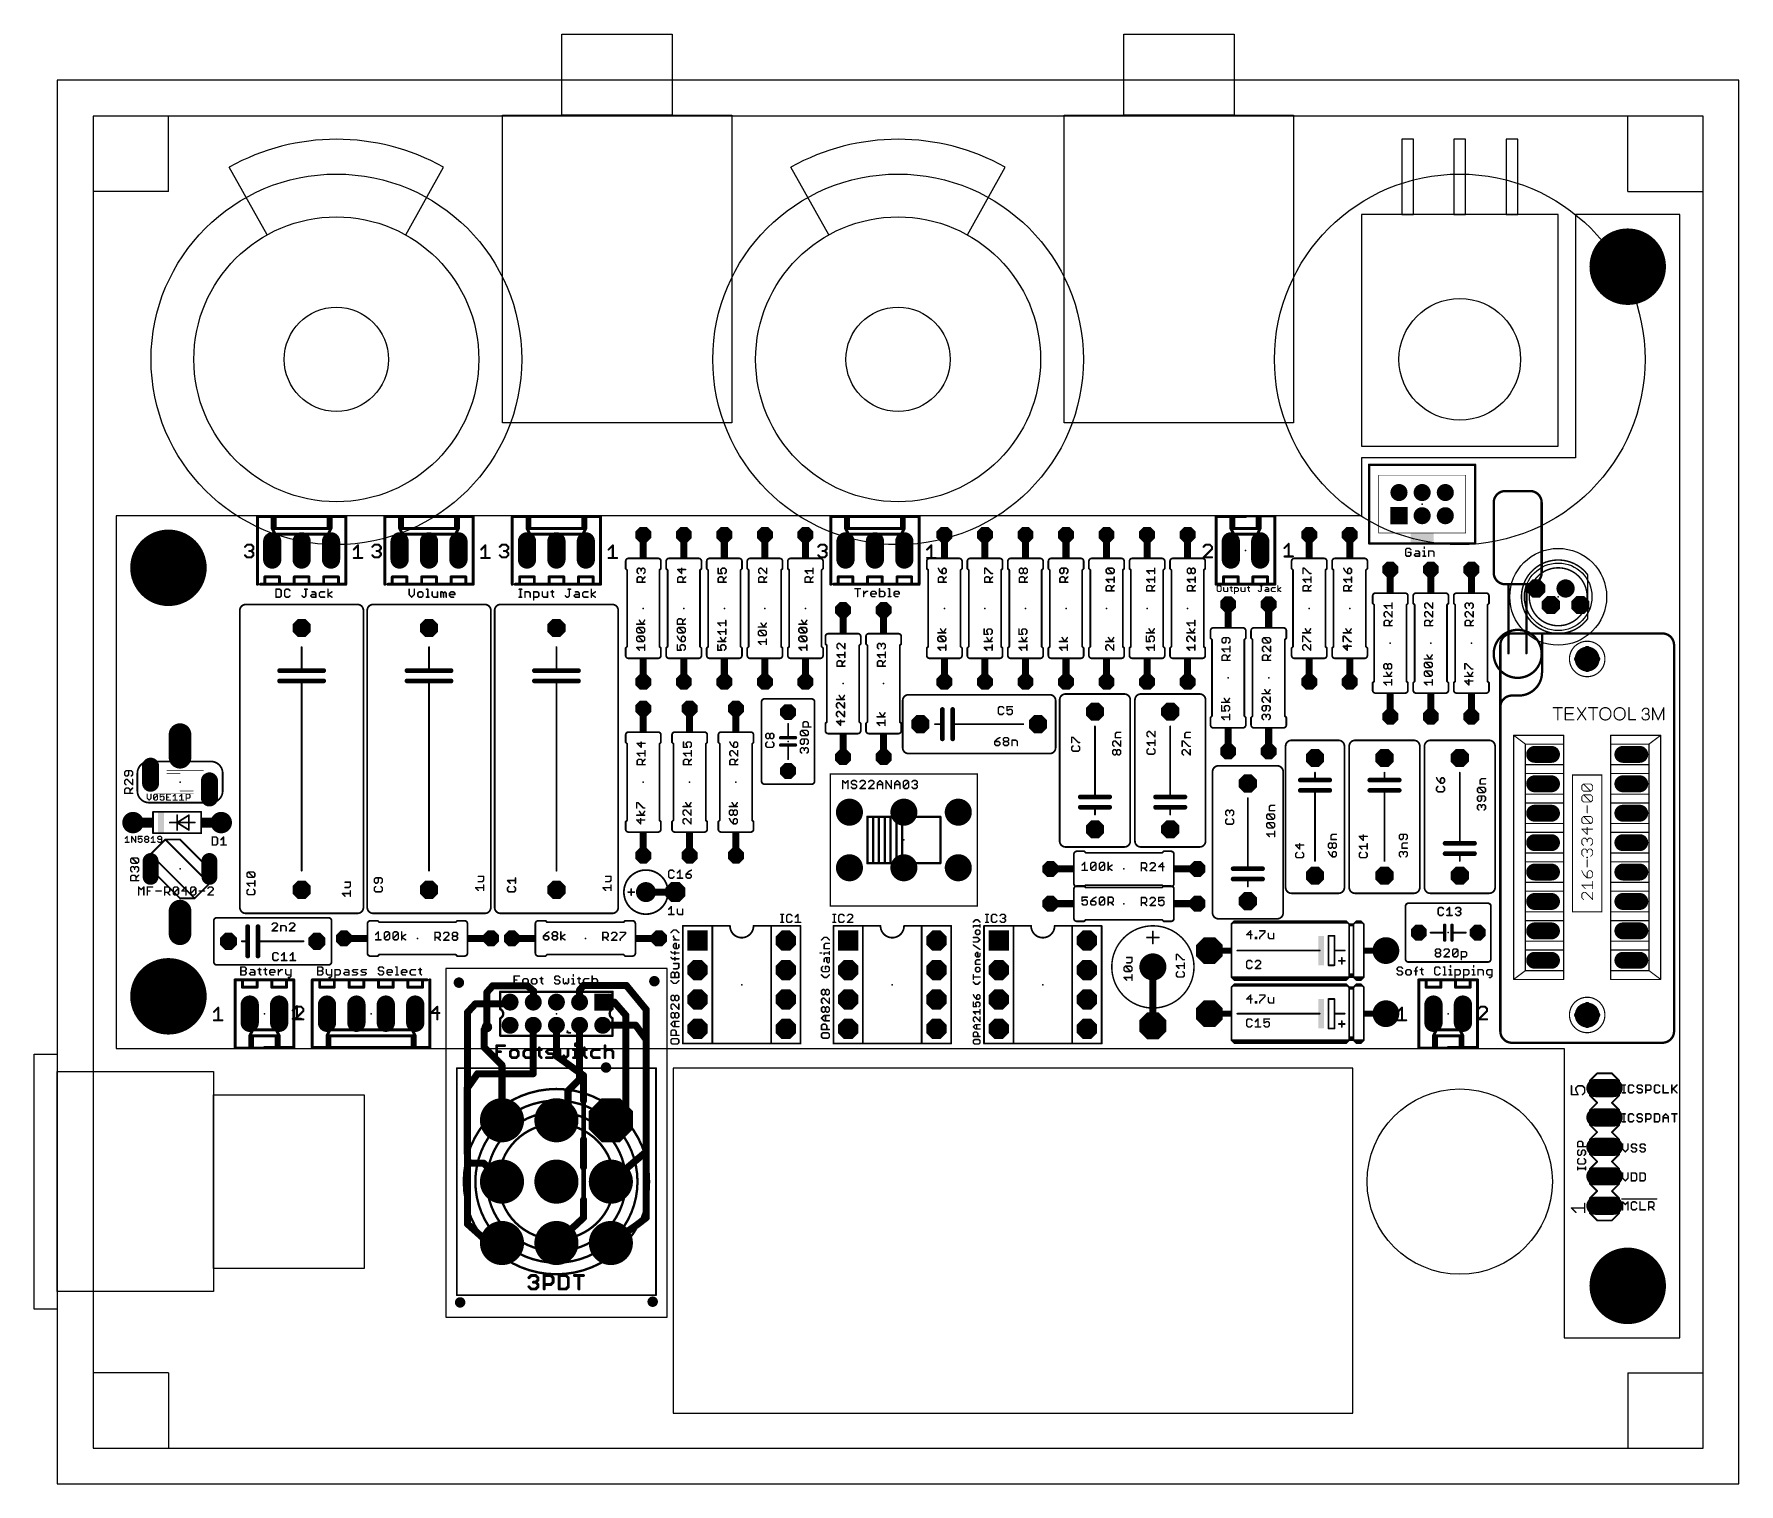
# Model space of a CAD drawing. Header units: inches. Extents: x -5 to 142, y -3 to 122.
import ezdxf

# ---------------------------------------------------------------- set-up
doc = ezdxf.new("R2010")
doc.units = ezdxf.units.IN
doc.header["$MEASUREMENT"] = 0
for name, color, linetype in [('1', 22, 'Continuous'), ('16', 175, 'Continuous'), ('17', 82, 'Continuous'), ('18', 82, 'Continuous'), ('20', 7, 'Continuous'), ('21', 253, 'Continuous'), ('23', 7, 'Continuous'), ('25', 253, 'Continuous'), ('27', 253, 'Continuous'), ('29', 253, 'Continuous'), ('44', 253, 'Continuous'), ('51', 253, 'Continuous')]:
    doc.layers.add(name, color=color, linetype=linetype)

# ---------------------------------------------------------------- blocks, each defined once
blk = doc.blocks.new('OCTAGONP')
at = {"const_width": 0.5}
blk.add_lwpolyline([(-0.25, -0.1036), (-0.25, 0.1036), (-0.1036, 0.25), (0.1036, 0.25), (0.25, 0.1036), (0.25, -0.1036), (0.1036, -0.25), (-0.1036, -0.25), (-0.25, -0.1036), (-0.25, 0.1036)], dxfattribs=at)
blk = doc.blocks.new('RECT')
blk.add_solid([(-0.5, -0.5), (0.5, -0.5), (-0.5, 0.5), (0.5, 0.5)])
blk = doc.blocks.new('ROUNDP')
at = {"const_width": 0.5}
blk.add_lwpolyline([(0, -0.25, 1), (0, 0.25, 1), (0, -0.25)], format="xyb", dxfattribs=at)
blk = doc.blocks.new('LONGP100')
at = {"const_width": 1}
blk.add_lwpolyline([(-0.5, 0), (0.5, 0)], dxfattribs=at)
at = {"const_width": 0.5}
for points in [[(-0.5, 0.25, 1), (-0.5, -0.25)], [(0.5, -0.25, 1), (0.5, 0.25)]]:
    blk.add_lwpolyline(points, format="xyb", dxfattribs=at)
blk = doc.blocks.new('SQUAREP')
blk.add_solid([(-0.5, -0.5), (0.5, -0.5), (-0.5, 0.5), (0.5, 0.5)])
blk = doc.blocks.new('ROUNDV')
at = {"const_width": 0.5}
blk.add_lwpolyline([(0, -0.25, 1), (0, 0.25, 1), (0, -0.25)], format="xyb", dxfattribs=at)

msp = doc.modelspace()

# ---------------------------------------------------------------- linework, layer by layer
for p, q in [((6.5, 108.5), (6.5, 115)), ((132.5, 108.5), (132.5, 115)), ((15.0118, 104.7439), (11.75, 110.5963)), ((26.9882, 104.7439), (30.25, 110.5963)), ((63.5118, 104.7439), (60.25, 110.5963)), ((75.4882, 104.7439), (78.75, 110.5963)), ((6.5, 108.5), (0, 108.5)), ((132.5, 108.5), (139, 108.5)), ((6.5, 6.5), (0, 6.5)), ((6.5, 6.5), (6.5, 0)), ((132.5, 6.5), (139, 6.5)), ((132.5, 6.5), (132.5, 0))]:
    msp.add_line(p, q)
for points in [[(40.4758, 122.084), (50.0008, 122.084), (50.0008, 115.0736), (40.4758, 115.0736)], [(88.9875, 122.084), (98.5125, 122.084), (98.5125, 115.0736), (88.9875, 115.0736)], [(-3.1, -3.1), (142.1, -3.1), (142.1, 118.1), (-3.1, 118.1)], [(0, 0), (139, 0), (139, 115), (0, 115)], [(35.3323, 115.0736), (55.1443, 115.0736), (55.1443, 88.5052), (35.3323, 88.5052)], [(83.844, 115.0736), (103.656, 115.0736), (103.656, 88.5052), (83.844, 88.5052)], [(114, 113), (113, 113), (113, 106.5), (114, 106.5)], [(118.5, 113), (117.5, 113), (117.5, 106.5), (118.5, 106.5)], [(123, 113), (122, 113), (122, 106.5), (123, 106.5)], [(137, 106.5), (128, 106.5), (128, 85.5), (109.5, 85.5), (109.5, 80.5), (2, 80.5), (2, 34.5), (127, 34.5), (127, 9.5), (137, 9.5), (137, 34.5), (137, 80.5), (137, 85.5)], [(126.5, 106.5), (109.5, 106.5), (109.5, 86.5), (126.5, 86.5)], [(-5.1, 34), (-3.1, 34), (-3.1, 12), (-5.1, 12)], [(-3.1, 32.5), (10.4, 32.5), (10.4, 13.5), (-3.1, 13.5)], [(48.6, 13.2), (48.6, 32.8), (31.4, 32.8), (31.4, 13.2)], [(50.0706, 3), (108.7706, 3), (108.7706, 32.8), (50.0706, 32.8)], [(10.4, 30.5), (23.4, 30.5), (23.4, 15.5), (10.4, 15.5)]]:
    msp.add_lwpolyline(points, close=True)
for centre, radius in [((21, 94), 16), ((69.5, 94), 16), ((118, 94), 16), ((21, 94), 12.3), ((69.5, 94), 12.3), ((118, 94), 5.25), ((21, 94), 4.5), ((69.5, 94), 4.5), ((126.5, 73.5), 4.18), ((126.5, 73.5), 2.915), ((118, 23), 8), ((40, 23), 6)]:
    msp.add_circle(centre, radius)
for centre in [(21, 94), (69.5, 94)]:
    msp.add_arc(centre, 19, 60.866767, 119.133233)
at = {"layer": '1'}
for points, const_width in [([(42, 39.5375), (42.3438, 39.9438)], 0.6096), ([(42, 38.5), (42, 39.5375)], 0.6096), ([(42.3438, 39.9438), (46.0312, 39.9438)], 0.6096), ([(46.0312, 39.9438), (47.75, 37.85)], 0.6096), ([(32.3125, 37.6), (33, 38.35)], 0.6096), ([(33, 38.35), (35.85, 38.35)], 0.6096), ([(35.85, 38.35), (36, 38.5)], 0.6096), ([(44, 38.5), (45, 38.5)], 0.6096), ([(45, 38.5), (46, 37.35)], 0.6096), ([(32.3125, 19.35), (32.3125, 37.6)], 0.6096), ([(42, 36.5), (42, 31.85)], 0.6096), ([(46, 37.35), (46, 29.35)], 0.6096), ([(47.75, 37.85), (47.75, 19.8812)], 0.6096), ([(33.75, 36.1), (34, 36.35)], 0.6096), ([(33.75, 34.6), (33.75, 36.1)], 0.6096), ([(35.3, 33.05), (33.75, 34.6)], 0.6096), ([(35.3, 28.3), (35.3, 33.05)], 0.6096), ([(42, 31.85), (41, 30.85)], 0.6096), ([(41, 30.85), (41, 29.3)], 0.6096), ([(41, 29.3), (40, 28.3)], 0.6096), ([(46, 29.35), (45, 28.35)], 0.6096), ([(44.7, 28.3), (45, 28.35)], 0.1524), ([(34.15, 17.7), (32.3125, 19.35)], 0.6096), ([(46.975, 19.2875), (44.7, 17.7)], 0.6096), ([(47.75, 19.8812), (46.975, 19.2875)], 0.6096), ([(35.3, 17.7), (34.15, 17.7)], 0.6096)]:
    msp.add_lwpolyline(points, dxfattribs=dict(at, const_width=const_width))
for points, const_width in [([(42.1524, 39.5375, 1), (41.8476, 39.5375)], 0.3048), ([(41.8837, 39.6359, 1), (42.1163, 39.4391)], 0.3048), ([(42.3438, 40.0962, 1), (42.3438, 39.7913)], 0.3048), ([(42.4601, 39.8453, 1), (42.2274, 40.0422)], 0.3048), ([(46.149, 40.0404, 1), (45.9135, 39.8471)], 0.3048), ([(46.0312, 39.7913, 1), (46.0312, 40.0962)], 0.3048), ([(33, 38.5024, 1), (33, 38.1976)], 0.3048), ([(33.1123, 38.247, 1), (32.8877, 38.453)], 0.3048), ([(35.7422, 38.4578, 1), (35.9578, 38.2422)], 0.3048), ([(35.85, 38.1976, 1), (35.85, 38.5024)], 0.3048), ([(36.1078, 38.3922, 1), (35.8922, 38.6078)], 0.3048), ([(41.8476, 38.5, 1), (42.1524, 38.5)], 0.3048), ([(44, 38.6524, 1), (44, 38.3476)], 0.3048), ([(45.115, 38.6, 1), (44.885, 38.4)], 0.3048), ([(45, 38.3476, 1), (45, 38.6524)], 0.3048), ([(32.4649, 37.6, 1), (32.1601, 37.6)], 0.3048), ([(32.2002, 37.703, 1), (32.4248, 37.497)], 0.3048), ([(42.1524, 36.5, 1), (41.8476, 36.5)], 0.3048), ([(46.1524, 37.35, 1), (45.8476, 37.35)], 0.3048), ([(45.885, 37.25, 1), (46.115, 37.45)], 0.3048), ([(47.9024, 37.85, 1), (47.5976, 37.85)], 0.3048), ([(47.6322, 37.7533, 1), (47.8678, 37.9467)], 0.3048), ([(33.6422, 36.2078, 1), (33.8578, 35.9922)], 0.3048), ([(33.9024, 36.1, 1), (33.5976, 36.1)], 0.3048), ([(34.1078, 36.2422, 1), (33.8922, 36.4578)], 0.3048), ([(33.8578, 34.7078, 1), (33.6422, 34.4922)], 0.3048), ([(33.5976, 34.6, 1), (33.9024, 34.6)], 0.3048), ([(35.4524, 33.05, 1), (35.1476, 33.05)], 0.3048), ([(35.1922, 32.9422, 1), (35.4078, 33.1578)], 0.3048), ([(40.8922, 30.9578, 1), (41.1078, 30.7422)], 0.3048), ([(41.1524, 30.85, 1), (40.8476, 30.85)], 0.3048), ([(41.8476, 31.85, 1), (42.1524, 31.85)], 0.3048), ([(42.1078, 31.7422, 1), (41.8922, 31.9578)], 0.3048), ([(40.8476, 29.3, 1), (41.1524, 29.3)], 0.3048), ([(41.1078, 29.1922, 1), (40.8922, 29.4078)], 0.3048), ([(45.8476, 29.35, 1), (46.1524, 29.35)], 0.3048), ([(46.1078, 29.2422, 1), (45.8922, 29.4578)], 0.3048), ([(35.1476, 28.3, 1), (35.4524, 28.3)], 0.3048), ([(39.8922, 28.4078, 1), (40.1078, 28.1922)], 0.3048), ([(44.6937, 28.3376, 1), (44.7063, 28.2624)], 0.0762), ([(44.8922, 28.4578, 1), (45.1078, 28.2422)], 0.3048), ([(45.0063, 28.3124, 1), (44.9937, 28.3876)], 0.0762), ([(32.4143, 19.4634, 1), (32.2107, 19.2366)], 0.3048), ([(32.1601, 19.35, 1), (32.4649, 19.35)], 0.3048), ([(46.8823, 19.4085, 1), (47.0677, 19.1665)], 0.3048), ([(47.0622, 19.1625, 1), (46.8878, 19.4125)], 0.3048), ([(47.5976, 19.8812, 1), (47.9024, 19.8812)], 0.3048), ([(47.8427, 19.7603, 1), (47.6573, 20.0022)], 0.3048), ([(34.15, 17.8524, 1), (34.15, 17.5476)], 0.3048), ([(34.0482, 17.5866, 1), (34.2518, 17.8134)], 0.3048), ([(35.3, 17.5476, 1), (35.3, 17.8524)], 0.3048), ([(44.6128, 17.825, 1), (44.7872, 17.575)], 0.3048)]:
    msp.add_lwpolyline(points, format="xyb", dxfattribs=dict(at, const_width=const_width))
at = {"layer": '16'}
for points, const_width in [([(34, 39.35), (34.5, 39.9125)], 0.6096), ([(34.5, 39.9125), (37.5, 39.9125)], 0.6096), ([(37.5, 39.9125), (38.0312, 39.4438)], 0.6096), ([(38.0312, 39.4438), (38, 38.5)], 0.6096), ([(34, 36.35), (34, 39.35)], 0.6096), ([(38, 36.5), (38, 32.3188)], 0.6096), ([(40, 33.85), (40, 36.5)], 0.6096), ([(44, 36.5), (46.85, 36.5)], 0.6096), ([(46.85, 36.5), (47.75, 35.2562)], 0.6096), ([(40.95, 36), (40.9413, 35.871)], 0.1524), ([(41.2, 35.85), (40.9413, 35.871)], 0.1524), ([(47.75, 35.2562), (47.75, 25.5813)], 0.6096), ([(42.3438, 32.1625), (40, 33.85)], 0.6096), ([(33.1875, 32.3188), (32.2812, 31.0375)], 0.6096), ([(38, 32.3188), (33.1875, 32.3188)], 0.6096), ([(42.3438, 30.0062), (42.3438, 32.1625)], 0.6096), ([(32.2812, 31.0375), (32.3125, 24.8812)], 0.6096), ([(42.3438, 26.6312), (42.3438, 30.0062)], 0.4064), ([(42.3438, 24.2562), (42.3438, 26.6312)], 0.6096), ([(32.3125, 24.8812), (32.5, 24.6)], 0.6096), ([(47.75, 25.5813), (44.7, 23)], 0.6096), ([(32.5, 24.6), (33.7, 24.6)], 0.6096), ([(33.7, 24.6), (35.3, 23)], 0.6096), ([(42.3438, 21.4125), (42.3438, 24.2562)], 0.4064), ([(42.3438, 19.8875), (42.3438, 21.4125)], 0.6096), ([(40, 17.7), (42.3438, 19.8875)], 0.6096)]:
    msp.add_lwpolyline(points, dxfattribs=dict(at, const_width=const_width))
for points, const_width in [([(34.5, 40.0649, 1), (34.5, 39.7601)], 0.3048), ([(34.6139, 39.8113, 1), (34.3861, 40.0137)], 0.3048), ([(37.6008, 40.0268, 1), (37.3992, 39.7982)], 0.3048), ([(37.5, 39.7601, 1), (37.5, 40.0649)], 0.3048), ([(38.1836, 39.4387, 1), (37.8789, 39.4488)], 0.3048), ([(34.1524, 39.35, 1), (33.8476, 39.35)], 0.3048), ([(33.8861, 39.4512, 1), (34.1139, 39.2488)], 0.3048), ([(37.8477, 38.505, 1), (38.1523, 38.495)], 0.3048), ([(37.9304, 39.3295, 1), (38.1321, 39.558)], 0.3048), ([(38.1524, 36.5, 1), (37.8476, 36.5)], 0.3048), ([(40.1524, 36.5, 1), (39.8476, 36.5)], 0.3048), ([(44, 36.6524, 1), (44, 36.3476)], 0.3048), ([(46.9735, 36.5893, 1), (46.7265, 36.4107)], 0.3048), ([(46.85, 36.3476, 1), (46.85, 36.6524)], 0.3048), ([(33.8476, 36.35, 1), (34.1524, 36.35)], 0.3048), ([(40.9444, 35.909, 1), (40.9383, 35.833)], 0.0762), ([(40.9033, 35.8736, 1), (40.9794, 35.8685)], 0.0762), ([(40.988, 35.9975, 1), (40.912, 36.0025)], 0.0762), ([(41.1969, 35.812, 1), (41.2031, 35.888)], 0.0762), ([(47.9024, 35.2562, 1), (47.5976, 35.2562)], 0.3048), ([(47.6265, 35.1669, 1), (47.8735, 35.3456)], 0.3048), ([(40.089, 33.9737, 1), (39.911, 33.7263)], 0.3048), ([(39.8476, 33.85, 1), (40.1524, 33.85)], 0.3048), ([(33.1875, 32.4712, 1), (33.1875, 32.1663)], 0.3048), ([(33.3119, 32.2307, 1), (33.0631, 32.4068)], 0.3048), ([(37.8476, 32.3188, 1), (38.1524, 32.3188)], 0.3048), ([(38, 32.1663, 1), (38, 32.4712)], 0.3048), ([(42.4962, 32.1625, 1), (42.1913, 32.1625)], 0.3048), ([(42.2547, 32.0388, 1), (42.4328, 32.2862)], 0.3048), ([(32.1568, 31.1255, 1), (32.4057, 30.9495)], 0.3048), ([(32.4336, 31.0383, 1), (32.1289, 31.0367)], 0.3048), ([(42.1913, 30.0062, 1), (42.4962, 30.0062)], 0.3048), ([(42.4453, 30.0062, 1), (42.2422, 30.0062)], 0.2032), ([(42.4962, 26.6312, 1), (42.1913, 26.6312)], 0.3048), ([(42.2422, 26.6312, 1), (42.4453, 26.6312)], 0.2032), ([(32.4393, 24.9658, 1), (32.1857, 24.7967)], 0.3048), ([(32.1601, 24.8805, 1), (32.4649, 24.882)], 0.3048), ([(47.5976, 25.5813, 1), (47.9024, 25.5813)], 0.3048), ([(47.8485, 25.4649, 1), (47.6515, 25.6976)], 0.3048), ([(32.5, 24.7524, 1), (32.5, 24.4476)], 0.3048), ([(32.3732, 24.5155, 1), (32.6268, 24.6845)], 0.3048), ([(33.8078, 24.7078, 1), (33.5922, 24.4922)], 0.3048), ([(33.7, 24.4476, 1), (33.7, 24.7524)], 0.3048), ([(42.1913, 24.2562, 1), (42.4962, 24.2562)], 0.3048), ([(42.4453, 24.2562, 1), (42.2422, 24.2562)], 0.2032), ([(35.1922, 22.8922, 1), (35.4078, 23.1078)], 0.3048), ([(44.6015, 23.1163, 1), (44.7985, 22.8837)], 0.3048), ([(42.4962, 21.4125, 1), (42.1913, 21.4125)], 0.3048), ([(42.2422, 21.4125, 1), (42.4453, 21.4125)], 0.2032), ([(42.1913, 19.8875, 1), (42.4962, 19.8875)], 0.3048), ([(42.4477, 19.7761, 1), (42.2398, 19.9989)], 0.3048), ([(39.896, 17.8114, 1), (40.104, 17.5886)], 0.3048)]:
    msp.add_lwpolyline(points, format="xyb", dxfattribs=dict(at, const_width=const_width))
at = {"layer": '20'}
for p, q in [((137, 106.5), (128, 106.5)), ((128, 106.5), (128, 85.5)), ((137, 9.5), (137, 106.5)), ((128, 85.5), (109.5, 85.5)), ((109.5, 85.5), (109.5, 80.5)), ((109.5, 80.5), (2, 80.5)), ((2, 80.5), (2, 34.5)), ((49.55, 41.4), (30.45, 41.4)), ((30.45, 41.4), (30.45, 11.3)), ((49.55, 11.3), (49.55, 41.4)), ((2, 34.5), (127, 34.5)), ((127, 34.5), (127, 9.5)), ((30.45, 11.3), (49.55, 11.3)), ((127, 9.5), (137, 9.5))]:
    msp.add_line(p, q, dxfattribs=at)
for centre in [(129, 68.12), (129, 37.38)]:
    msp.add_circle(centre, 1, dxfattribs=at)
at = {"layer": '21'}
for points, const_width in [([(110.175, 78.1), (110.175, 84.9)], 0.2032), ([(110.175, 84.9), (119.325, 84.9)], 0.2032), ([(119.325, 84.9), (119.325, 78.1)], 0.2032), ([(124.07, 82.63), (121.93, 82.63)], 0.2032), ([(120.93, 75.58), (120.93, 81.63)], 0.2032), ([(125.07, 81.63), (125.07, 75.58)], 0.2032), ([(14.19, 77.5), (14.19, 80.421)], 0.254), ([(14.19, 80.421), (15.46, 80.421)], 0.254), ([(15.46, 80.421), (16.73, 80.421)], 0.254), ([(15.46, 79.405), (15.46, 80.421)], 0.254), ([(15.46, 79.405), (15.714, 79.405)], 0.254), ([(15.46, 79.405), (15.714, 78.897)], 0.254), ([(15.46, 80.04), (15.46, 80.421)], 0.127), ([(15.714, 80.421), (15.46, 80.421)], 0.127), ([(15.714, 80.421), (15.714, 79.405)], 0.254), ([(15.714, 79.405), (20.286, 79.405)], 0.254), ([(21.81, 80.421), (16.73, 80.421)], 0.254), ([(20.286, 80.421), (20.286, 79.405)], 0.254), ([(20.286, 79.405), (20.54, 79.405)], 0.254), ([(20.286, 78.897), (20.54, 79.405)], 0.254), ([(20.54, 79.405), (20.54, 80.421)], 0.254), ([(21.81, 77.5), (21.81, 80.421)], 0.254), ([(25.19, 77.5), (25.19, 80.421)], 0.254), ([(25.19, 80.421), (26.46, 80.421)], 0.254), ([(26.46, 80.421), (27.73, 80.421)], 0.254), ([(26.46, 79.405), (26.46, 80.421)], 0.254), ([(26.46, 79.405), (26.714, 79.405)], 0.254), ([(26.46, 79.405), (26.714, 78.897)], 0.254), ([(26.46, 80.04), (26.46, 80.421)], 0.127), ([(26.714, 80.421), (26.46, 80.421)], 0.127), ([(26.714, 80.421), (26.714, 79.405)], 0.254), ([(26.714, 79.405), (31.286, 79.405)], 0.254), ([(32.81, 80.421), (27.73, 80.421)], 0.254), ([(31.286, 80.421), (31.286, 79.405)], 0.254), ([(31.286, 79.405), (31.54, 79.405)], 0.254), ([(31.286, 78.897), (31.54, 79.405)], 0.254), ([(31.54, 79.405), (31.54, 80.421)], 0.254), ([(32.81, 77.5), (32.81, 80.421)], 0.254), ([(36.19, 77.5), (36.19, 80.421)], 0.254), ([(36.19, 80.421), (37.46, 80.421)], 0.254), ([(37.46, 80.421), (38.73, 80.421)], 0.254), ([(37.46, 79.405), (37.46, 80.421)], 0.254), ([(37.46, 79.405), (37.714, 79.405)], 0.254), ([(37.46, 79.405), (37.714, 78.897)], 0.254), ([(37.46, 80.04), (37.46, 80.421)], 0.127), ([(37.714, 80.421), (37.46, 80.421)], 0.127), ([(37.714, 80.421), (37.714, 79.405)], 0.254), ([(37.714, 79.405), (42.286, 79.405)], 0.254), ([(43.81, 80.421), (38.73, 80.421)], 0.254), ([(42.286, 80.421), (42.286, 79.405)], 0.254), ([(42.286, 79.405), (42.54, 79.405)], 0.254), ([(42.286, 78.897), (42.54, 79.405)], 0.254), ([(42.54, 79.405), (42.54, 80.421)], 0.254), ([(43.81, 77.5), (43.81, 80.421)], 0.254), ([(63.69, 77.5), (63.69, 80.421)], 0.254), ([(63.69, 80.421), (64.96, 80.421)], 0.254), ([(64.96, 80.421), (66.23, 80.421)], 0.254), ([(64.96, 79.405), (64.96, 80.421)], 0.254), ([(64.96, 79.405), (65.214, 79.405)], 0.254), ([(64.96, 79.405), (65.214, 78.897)], 0.254), ([(64.96, 80.04), (64.96, 80.421)], 0.127), ([(65.214, 80.421), (64.96, 80.421)], 0.127), ([(65.214, 80.421), (65.214, 79.405)], 0.254), ([(65.214, 79.405), (69.786, 79.405)], 0.254), ([(71.31, 80.421), (66.23, 80.421)], 0.254), ([(69.786, 80.421), (69.786, 79.405)], 0.254), ([(69.786, 79.405), (70.04, 79.405)], 0.254), ([(69.786, 78.897), (70.04, 79.405)], 0.254), ([(70.04, 79.405), (70.04, 80.421)], 0.254), ([(71.31, 77.5), (71.31, 80.421)], 0.254), ([(96.96, 77.5), (96.96, 80.421)], 0.254), ([(96.96, 80.421), (98.23, 80.421)], 0.254), ([(98.23, 80.421), (99.5, 80.421)], 0.254), ([(98.23, 79.405), (98.23, 80.421)], 0.254), ([(98.23, 79.405), (98.484, 79.405)], 0.254), ([(98.23, 79.405), (98.484, 78.897)], 0.254), ([(98.23, 80.04), (98.23, 80.421)], 0.127), ([(98.484, 80.421), (98.23, 80.421)], 0.127), ([(98.484, 80.421), (98.484, 79.405)], 0.254), ([(98.484, 79.405), (100.516, 79.405)], 0.254), ([(102.04, 80.421), (99.5, 80.421)], 0.127), ([(100.516, 80.421), (100.516, 79.405)], 0.254), ([(100.516, 79.405), (100.77, 79.405)], 0.254), ([(100.516, 78.897), (100.77, 79.405)], 0.254), ([(100.77, 79.405), (100.77, 80.421)], 0.254), ([(102.04, 77.5), (102.04, 80.421)], 0.254), ([(13.109, 77.8125), (13.2912, 77.9947)], 0.1778), ([(13.2912, 77.9947), (13.6556, 77.9947)], 0.1778), ([(13.6556, 77.9947), (13.8378, 77.8125)], 0.1778), ([(15.714, 78.897), (20.286, 78.897)], 0.254), ([(22.507, 77.5796), (22.8714, 77.9439)], 0.1778), ([(22.8714, 77.9439), (22.8714, 76.8508)], 0.1778), ([(24.109, 77.8125), (24.2912, 77.9947)], 0.1778), ([(24.2912, 77.9947), (24.6556, 77.9947)], 0.1778), ([(24.6556, 77.9947), (24.8378, 77.8125)], 0.1778), ([(26.714, 78.897), (31.286, 78.897)], 0.254), ([(33.507, 77.5796), (33.8714, 77.9439)], 0.1778), ([(33.8714, 77.9439), (33.8714, 76.8508)], 0.1778), ([(35.109, 77.8125), (35.2912, 77.9947)], 0.1778), ([(35.2912, 77.9947), (35.6556, 77.9947)], 0.1778), ([(35.6556, 77.9947), (35.8378, 77.8125)], 0.1778), ([(37.714, 78.897), (42.286, 78.897)], 0.254), ([(44.507, 77.5796), (44.8714, 77.9439)], 0.1778), ([(44.8714, 77.9439), (44.8714, 76.8508)], 0.1778), ([(62.609, 77.8125), (62.7912, 77.9947)], 0.1778), ([(62.7912, 77.9947), (63.1556, 77.9947)], 0.1778), ([(63.1556, 77.9947), (63.3378, 77.8125)], 0.1778), ([(65.214, 78.897), (69.786, 78.897)], 0.254), ([(72.007, 77.5796), (72.3714, 77.9439)], 0.1778), ([(72.3714, 77.9439), (72.3714, 76.8508)], 0.1778), ([(96.0612, 77.9947), (95.879, 77.8125)], 0.1778), ([(96.4256, 77.9947), (96.0612, 77.9947)], 0.1778), ([(96.6078, 77.8125), (96.4256, 77.9947)], 0.1778), ([(98.484, 78.897), (100.516, 78.897)], 0.254), ([(102.864, 77.7066), (103.2284, 78.0709)], 0.1778), ([(103.2284, 78.0709), (103.2284, 76.9778)], 0.1778), ([(119.325, 78.1), (110.175, 78.1)], 0.2032), ([(13.2912, 76.9016), (13.109, 77.0838)], 0.1778), ([(13.6556, 76.9016), (13.2912, 76.9016)], 0.1778), ([(13.6556, 77.4482), (13.4734, 77.4482)], 0.1778), ([(13.8378, 77.6304), (13.6556, 77.4482)], 0.1778), ([(13.6556, 77.4482), (13.8378, 77.266)], 0.1778), ([(13.8378, 77.0838), (13.6556, 76.9016)], 0.1778), ([(13.8378, 77.8125), (13.8378, 77.6304)], 0.1778), ([(13.8378, 77.266), (13.8378, 77.0838)], 0.1778), ([(14.19, 77.5), (14.19, 74.579)], 0.254), ([(21.81, 77.5), (21.81, 74.579)], 0.254), ([(22.507, 76.8508), (23.2358, 76.8508)], 0.1778), ([(24.2912, 76.9016), (24.109, 77.0838)], 0.1778), ([(24.6556, 76.9016), (24.2912, 76.9016)], 0.1778), ([(24.6556, 77.4482), (24.4734, 77.4482)], 0.1778), ([(24.8378, 77.6304), (24.6556, 77.4482)], 0.1778), ([(24.6556, 77.4482), (24.8378, 77.266)], 0.1778), ([(24.8378, 77.0838), (24.6556, 76.9016)], 0.1778), ([(24.8378, 77.8125), (24.8378, 77.6304)], 0.1778), ([(24.8378, 77.266), (24.8378, 77.0838)], 0.1778), ([(25.19, 77.5), (25.19, 74.579)], 0.254), ([(32.81, 77.5), (32.81, 74.579)], 0.254), ([(33.507, 76.8508), (34.2358, 76.8508)], 0.1778), ([(35.2912, 76.9016), (35.109, 77.0838)], 0.1778), ([(35.6556, 76.9016), (35.2912, 76.9016)], 0.1778), ([(35.6556, 77.4482), (35.4734, 77.4482)], 0.1778), ([(35.8378, 77.6304), (35.6556, 77.4482)], 0.1778), ([(35.6556, 77.4482), (35.8378, 77.266)], 0.1778), ([(35.8378, 77.0838), (35.6556, 76.9016)], 0.1778), ([(35.8378, 77.8125), (35.8378, 77.6304)], 0.1778), ([(35.8378, 77.266), (35.8378, 77.0838)], 0.1778), ([(36.19, 77.5), (36.19, 74.579)], 0.254), ([(43.81, 77.5), (43.81, 74.579)], 0.254), ([(44.507, 76.8508), (45.2358, 76.8508)], 0.1778), ([(45.976, 76.564), (45.976, 75.929)], 0.1524), ([(46.23, 76.818), (48.77, 76.818)], 0.1524), ([(49.024, 76.564), (49.024, 75.929)], 0.1524), ([(49.476, 76.564), (49.476, 75.929)], 0.1524), ([(49.73, 76.818), (52.27, 76.818)], 0.1524), ([(52.524, 76.564), (52.524, 75.929)], 0.1524), ([(52.976, 76.564), (52.976, 75.929)], 0.1524), ([(53.23, 76.818), (55.77, 76.818)], 0.1524), ([(56.024, 76.564), (56.024, 75.929)], 0.1524), ([(56.476, 76.564), (56.476, 75.929)], 0.1524), ([(59.27, 76.818), (56.73, 76.818)], 0.1524), ([(59.524, 76.564), (59.524, 75.929)], 0.1524), ([(59.976, 76.564), (59.976, 75.929)], 0.1524), ([(60.23, 76.818), (62.77, 76.818)], 0.1524), ([(62.7912, 76.9016), (62.609, 77.0838)], 0.1778), ([(63.1556, 76.9016), (62.7912, 76.9016)], 0.1778), ([(63.1556, 77.4482), (62.9734, 77.4482)], 0.1778), ([(63.024, 76.564), (63.024, 75.929)], 0.1524), ([(63.3378, 77.6304), (63.1556, 77.4482)], 0.1778), ([(63.1556, 77.4482), (63.3378, 77.266)], 0.1778), ([(63.3378, 77.0838), (63.1556, 76.9016)], 0.1778), ([(63.3378, 77.8125), (63.3378, 77.6304)], 0.1778), ([(63.3378, 77.266), (63.3378, 77.0838)], 0.1778), ([(63.69, 77.5), (63.69, 74.579)], 0.254), ([(71.31, 77.5), (71.31, 74.579)], 0.254), ([(71.976, 76.564), (71.976, 75.929)], 0.1524), ([(72.007, 76.8508), (72.7358, 76.8508)], 0.1778), ([(74.77, 76.818), (72.23, 76.818)], 0.1524), ([(75.024, 76.564), (75.024, 75.929)], 0.1524), ([(75.476, 76.564), (75.476, 75.929)], 0.1524), ([(78.27, 76.818), (75.73, 76.818)], 0.1524), ([(78.524, 76.564), (78.524, 75.929)], 0.1524), ([(78.976, 76.564), (78.976, 75.929)], 0.1524), ([(81.77, 76.818), (79.23, 76.818)], 0.1524), ([(82.024, 76.564), (82.024, 75.929)], 0.1524), ([(82.476, 76.564), (82.476, 75.929)], 0.1524), ([(85.27, 76.818), (82.73, 76.818)], 0.1524), ([(85.524, 76.564), (85.524, 75.929)], 0.1524), ([(85.976, 76.564), (85.976, 75.929)], 0.1524), ([(88.77, 76.818), (86.23, 76.818)], 0.1524), ([(89.024, 76.564), (89.024, 75.929)], 0.1524), ([(89.476, 76.564), (89.476, 75.929)], 0.1524), ([(92.27, 76.818), (89.73, 76.818)], 0.1524), ([(92.524, 76.564), (92.524, 75.929)], 0.1524), ([(92.976, 76.564), (92.976, 75.929)], 0.1524), ([(95.77, 76.818), (93.23, 76.818)], 0.1524), ([(95.879, 76.9016), (96.6078, 77.6304)], 0.1778), ([(96.6078, 76.9016), (95.879, 76.9016)], 0.1778), ([(96.024, 76.564), (96.024, 75.929)], 0.1524), ([(96.6078, 77.6304), (96.6078, 77.8125)], 0.1778), ([(96.96, 77.5), (96.96, 74.579)], 0.254), ([(102.04, 77.5), (102.04, 74.579)], 0.254), ([(102.864, 76.9778), (103.5928, 76.9778)], 0.1778), ([(103.476, 76.564), (103.476, 75.929)], 0.1524), ([(106.27, 76.818), (103.73, 76.818)], 0.1524), ([(106.524, 76.564), (106.524, 75.929)], 0.1524), ([(106.976, 76.564), (106.976, 75.929)], 0.1524), ([(107.23, 76.818), (109.77, 76.818)], 0.1524), ([(110.024, 76.564), (110.024, 75.929)], 0.1524), ([(14.825, 74.579), (14.825, 75.214)], 0.254), ([(14.825, 75.214), (16.095, 75.214)], 0.254), ([(16.095, 75.214), (16.095, 74.579)], 0.254), ([(17.365, 74.579), (17.365, 75.214)], 0.254), ([(17.365, 75.214), (18.635, 75.214)], 0.254), ([(18.635, 75.214), (18.635, 74.579)], 0.254), ([(19.905, 74.579), (19.905, 75.214)], 0.254), ([(19.905, 75.214), (21.175, 75.214)], 0.254), ([(21.175, 75.214), (21.175, 74.579)], 0.254), ([(25.825, 74.579), (25.825, 75.214)], 0.254), ([(25.825, 75.214), (27.095, 75.214)], 0.254), ([(27.095, 75.214), (27.095, 74.579)], 0.254), ([(28.365, 74.579), (28.365, 75.214)], 0.254), ([(28.365, 75.214), (29.635, 75.214)], 0.254), ([(29.635, 75.214), (29.635, 74.579)], 0.254), ([(30.905, 74.579), (30.905, 75.214)], 0.254), ([(30.905, 75.214), (32.175, 75.214)], 0.254), ([(32.175, 75.214), (32.175, 74.579)], 0.254), ([(36.825, 74.579), (36.825, 75.214)], 0.254), ([(36.825, 75.214), (38.095, 75.214)], 0.254), ([(38.095, 75.214), (38.095, 74.579)], 0.254), ([(39.365, 74.579), (39.365, 75.214)], 0.254), ([(39.365, 75.214), (40.635, 75.214)], 0.254), ([(40.635, 75.214), (40.635, 74.579)], 0.254), ([(41.905, 74.579), (41.905, 75.214)], 0.254), ([(41.905, 75.214), (43.175, 75.214)], 0.254), ([(43.175, 75.214), (43.175, 74.579)], 0.254), ([(46.103, 75.802), (45.976, 75.929)], 0.1524), ([(46.103, 69.198), (46.103, 75.802)], 0.1524), ([(48.897, 75.802), (49.024, 75.929)], 0.1524), ([(48.897, 69.198), (48.897, 75.802)], 0.1524), ([(49.603, 75.802), (49.476, 75.929)], 0.1524), ([(49.603, 69.198), (49.603, 75.802)], 0.1524), ([(52.397, 75.802), (52.524, 75.929)], 0.1524), ([(52.397, 69.198), (52.397, 75.802)], 0.1524), ([(53.103, 75.802), (52.976, 75.929)], 0.1524), ([(53.103, 69.198), (53.103, 75.802)], 0.1524), ([(55.897, 75.802), (56.024, 75.929)], 0.1524), ([(55.897, 69.198), (55.897, 75.802)], 0.1524), ([(56.603, 75.802), (56.476, 75.929)], 0.1524), ([(56.603, 75.802), (56.603, 69.198)], 0.1524), ([(59.397, 75.802), (59.524, 75.929)], 0.1524), ([(59.397, 75.802), (59.397, 69.198)], 0.1524), ([(60.103, 75.802), (59.976, 75.929)], 0.1524), ([(60.103, 69.198), (60.103, 75.802)], 0.1524), ([(62.897, 75.802), (63.024, 75.929)], 0.1524), ([(62.897, 69.198), (62.897, 75.802)], 0.1524), ([(64.325, 74.579), (64.325, 75.214)], 0.254), ([(64.325, 75.214), (65.595, 75.214)], 0.254), ([(65.595, 75.214), (65.595, 74.579)], 0.254), ([(66.865, 74.579), (66.865, 75.214)], 0.254), ([(66.865, 75.214), (68.135, 75.214)], 0.254), ([(68.135, 75.214), (68.135, 74.579)], 0.254), ([(69.405, 74.579), (69.405, 75.214)], 0.254), ([(69.405, 75.214), (70.675, 75.214)], 0.254), ([(70.675, 75.214), (70.675, 74.579)], 0.254), ([(72.103, 75.802), (71.976, 75.929)], 0.1524), ([(72.103, 75.802), (72.103, 69.198)], 0.1524), ([(74.897, 75.802), (75.024, 75.929)], 0.1524), ([(74.897, 75.802), (74.897, 69.198)], 0.1524), ([(75.603, 75.802), (75.476, 75.929)], 0.1524), ([(75.603, 75.802), (75.603, 69.198)], 0.1524), ([(78.397, 75.802), (78.524, 75.929)], 0.1524), ([(78.397, 75.802), (78.397, 69.198)], 0.1524), ([(79.103, 75.802), (78.976, 75.929)], 0.1524), ([(79.103, 75.802), (79.103, 69.198)], 0.1524), ([(81.897, 75.802), (82.024, 75.929)], 0.1524), ([(81.897, 75.802), (81.897, 69.198)], 0.1524), ([(82.603, 75.802), (82.476, 75.929)], 0.1524), ([(82.603, 75.802), (82.603, 69.198)], 0.1524), ([(85.397, 75.802), (85.524, 75.929)], 0.1524), ([(85.397, 75.802), (85.397, 69.198)], 0.1524), ([(86.103, 75.802), (85.976, 75.929)], 0.1524), ([(86.103, 75.802), (86.103, 69.198)], 0.1524), ([(88.897, 75.802), (89.024, 75.929)], 0.1524), ([(88.897, 75.802), (88.897, 69.198)], 0.1524), ([(89.603, 75.802), (89.476, 75.929)], 0.1524), ([(89.603, 75.802), (89.603, 69.198)], 0.1524), ([(92.397, 75.802), (92.524, 75.929)], 0.1524), ([(92.397, 75.802), (92.397, 69.198)], 0.1524), ([(93.103, 75.802), (92.976, 75.929)], 0.1524), ([(93.103, 75.802), (93.103, 69.198)], 0.1524), ([(95.897, 75.802), (96.024, 75.929)], 0.1524), ([(95.897, 75.802), (95.897, 69.198)], 0.1524), ([(97.595, 74.579), (97.595, 75.214)], 0.254), ([(97.595, 75.214), (98.865, 75.214)], 0.254), ([(98.865, 75.214), (98.865, 74.579)], 0.254), ([(100.135, 74.579), (100.135, 75.214)], 0.254), ([(100.135, 75.214), (101.405, 75.214)], 0.254), ([(101.405, 75.214), (101.405, 74.579)], 0.254), ([(103.603, 75.802), (103.476, 75.929)], 0.1524), ([(103.603, 75.802), (103.603, 69.198)], 0.1524), ([(106.397, 75.802), (106.524, 75.929)], 0.1524), ([(106.397, 75.802), (106.397, 69.198)], 0.1524), ([(107.103, 75.802), (106.976, 75.929)], 0.1524), ([(107.103, 69.198), (107.103, 75.802)], 0.1524), ([(109.897, 75.802), (110.024, 75.929)], 0.1524), ([(109.897, 69.198), (109.897, 75.802)], 0.1524), ([(129.04, 71.595), (129.04, 75.405)], 0.127), ([(14.19, 74.579), (16.73, 74.579)], 0.127), ([(14.444, 74.579), (14.825, 74.579)], 0.254), ([(16.095, 74.579), (14.825, 74.579)], 0.254), ([(16.095, 74.579), (17.365, 74.579)], 0.254), ([(17.365, 74.579), (16.73, 74.579)], 0.127), ([(18.635, 74.579), (17.365, 74.579)], 0.254), ([(18.635, 74.579), (19.905, 74.579)], 0.254), ([(21.175, 74.579), (19.905, 74.579)], 0.254), ([(21.175, 74.579), (21.81, 74.579)], 0.254), ([(25.19, 74.579), (27.73, 74.579)], 0.127), ([(25.444, 74.579), (25.825, 74.579)], 0.254), ([(27.095, 74.579), (25.825, 74.579)], 0.254), ([(27.095, 74.579), (28.365, 74.579)], 0.254), ([(28.365, 74.579), (27.73, 74.579)], 0.127), ([(29.635, 74.579), (28.365, 74.579)], 0.254), ([(29.635, 74.579), (30.905, 74.579)], 0.254), ([(32.175, 74.579), (30.905, 74.579)], 0.254), ([(32.175, 74.579), (32.81, 74.579)], 0.254), ([(36.19, 74.579), (38.73, 74.579)], 0.127), ([(36.444, 74.579), (36.825, 74.579)], 0.254), ([(38.095, 74.579), (36.825, 74.579)], 0.254), ([(38.095, 74.579), (39.365, 74.579)], 0.254), ([(39.365, 74.579), (38.73, 74.579)], 0.127), ([(40.635, 74.579), (39.365, 74.579)], 0.254), ([(40.635, 74.579), (41.905, 74.579)], 0.254), ([(43.175, 74.579), (41.905, 74.579)], 0.254), ([(43.175, 74.579), (43.81, 74.579)], 0.254), ([(63.69, 74.579), (66.23, 74.579)], 0.127), ([(63.944, 74.579), (64.325, 74.579)], 0.254), ([(65.595, 74.579), (64.325, 74.579)], 0.254), ([(65.595, 74.579), (66.865, 74.579)], 0.254), ([(66.865, 74.579), (66.23, 74.579)], 0.127), ([(68.135, 74.579), (66.865, 74.579)], 0.254), ([(68.135, 74.579), (69.405, 74.579)], 0.254), ([(70.675, 74.579), (69.405, 74.579)], 0.254), ([(70.675, 74.579), (71.31, 74.579)], 0.254), ([(96.96, 74.579), (99.5, 74.579)], 0.254), ([(96.96, 74.579), (97.595, 74.579)], 0.254), ([(97.214, 74.579), (97.595, 74.579)], 0.127), ([(98.865, 74.579), (100.135, 74.579)], 0.254), ([(100.135, 74.579), (99.5, 74.579)], 0.127), ([(101.405, 74.579), (100.135, 74.579)], 0.254), ([(101.405, 74.579), (102.04, 74.579)], 0.254), ([(102.04, 74.579), (101.405, 74.579)], 0.127), ([(110.476, 73.564), (110.476, 72.929)], 0.1524), ([(113.27, 73.818), (110.73, 73.818)], 0.1524), ([(113.524, 73.564), (113.524, 72.929)], 0.1524), ([(113.976, 73.564), (113.976, 72.929)], 0.1524), ([(116.77, 73.818), (114.23, 73.818)], 0.1524), ([(117.024, 73.564), (117.024, 72.929)], 0.1524), ([(117.476, 73.564), (117.476, 72.929)], 0.1524), ([(120.27, 73.818), (117.73, 73.818)], 0.1524), ([(120.524, 73.564), (120.524, 72.929)], 0.1524), ([(124.07, 74.58), (121.93, 74.58)], 0.2032), ([(122.2, 68.62), (122.2, 74.53)], 0.2032), ([(123.75, 68.62), (123.75, 74.53)], 0.2032), ([(12.666, 46.673), (12.666, 72.327)], 0.1524), ([(13.174, 72.835), (22.826, 72.835)], 0.1524), ([(23.334, 72.327), (23.334, 46.673)], 0.1524), ([(23.666, 46.673), (23.666, 72.327)], 0.1524), ([(24.174, 72.835), (33.826, 72.835)], 0.1524), ([(34.334, 72.327), (34.334, 46.673)], 0.1524), ([(34.666, 46.673), (34.666, 72.327)], 0.1524), ([(35.174, 72.835), (44.826, 72.835)], 0.1524), ([(45.334, 72.327), (45.334, 46.673)], 0.1524), ([(110.603, 72.802), (110.476, 72.929)], 0.1524), ([(110.603, 72.802), (110.603, 66.198)], 0.1524), ([(113.397, 72.802), (113.524, 72.929)], 0.1524), ([(113.397, 72.802), (113.397, 66.198)], 0.1524), ([(114.103, 72.802), (113.976, 72.929)], 0.1524), ([(114.103, 72.802), (114.103, 66.198)], 0.1524), ([(116.897, 72.802), (117.024, 72.929)], 0.1524), ([(116.897, 72.802), (116.897, 66.198)], 0.1524), ([(117.603, 72.802), (117.476, 72.929)], 0.1524), ([(117.603, 72.802), (117.603, 66.198)], 0.1524), ([(120.397, 72.802), (120.524, 72.929)], 0.1524), ([(120.397, 72.802), (120.397, 66.198)], 0.1524), ([(99.27, 70.818), (96.73, 70.818)], 0.1524), ([(102.77, 70.818), (100.23, 70.818)], 0.1524), ([(18, 69.152), (18, 67.12)], 0.1524), ([(29, 69.152), (29, 67.12)], 0.1524), ([(40, 69.152), (40, 67.12)], 0.1524), ([(46.103, 69.198), (45.976, 69.071)], 0.1524), ([(48.897, 69.198), (49.024, 69.071)], 0.1524), ([(49.603, 69.198), (49.476, 69.071)], 0.1524), ([(52.397, 69.198), (52.524, 69.071)], 0.1524), ([(53.103, 69.198), (52.976, 69.071)], 0.1524), ([(55.897, 69.198), (56.024, 69.071)], 0.1524), ([(56.603, 69.198), (56.476, 69.071)], 0.1524), ([(59.397, 69.198), (59.524, 69.071)], 0.1524), ([(60.103, 69.198), (59.976, 69.071)], 0.1524), ([(62.897, 69.198), (63.024, 69.071)], 0.1524), ([(63.226, 70.064), (63.226, 69.429)], 0.1524), ([(63.353, 69.302), (63.226, 69.429)], 0.1524), ([(63.353, 69.302), (63.353, 62.698)], 0.1524), ([(66.02, 70.318), (63.48, 70.318)], 0.1524), ([(66.147, 69.302), (66.274, 69.429)], 0.1524), ([(66.147, 69.302), (66.147, 62.698)], 0.1524), ([(66.274, 70.064), (66.274, 69.429)], 0.1524), ([(66.726, 70.064), (66.726, 69.429)], 0.1524), ([(66.853, 69.302), (66.726, 69.429)], 0.1524), ([(66.853, 69.302), (66.853, 62.698)], 0.1524), ([(69.52, 70.318), (66.98, 70.318)], 0.1524), ([(69.647, 69.302), (69.774, 69.429)], 0.1524), ([(69.647, 69.302), (69.647, 62.698)], 0.1524), ([(69.774, 70.064), (69.774, 69.429)], 0.1524), ([(72.103, 69.198), (71.976, 69.071)], 0.1524), ([(74.897, 69.198), (75.024, 69.071)], 0.1524), ([(75.603, 69.198), (75.476, 69.071)], 0.1524), ([(78.397, 69.198), (78.524, 69.071)], 0.1524), ([(79.103, 69.198), (78.976, 69.071)], 0.1524), ([(81.897, 69.198), (82.024, 69.071)], 0.1524), ([(82.603, 69.198), (82.476, 69.071)], 0.1524), ([(85.397, 69.198), (85.524, 69.071)], 0.1524), ([(86.103, 69.198), (85.976, 69.071)], 0.1524), ([(88.897, 69.198), (89.024, 69.071)], 0.1524), ([(89.603, 69.198), (89.476, 69.071)], 0.1524), ([(92.397, 69.198), (92.524, 69.071)], 0.1524), ([(93.103, 69.198), (92.976, 69.071)], 0.1524), ([(95.897, 69.198), (96.024, 69.071)], 0.1524), ([(96.476, 70.564), (96.476, 69.929)], 0.1524), ([(96.603, 69.802), (96.476, 69.929)], 0.1524), ([(96.603, 69.802), (96.603, 63.198)], 0.1524), ([(99.397, 69.802), (99.524, 69.929)], 0.1524), ([(99.397, 69.802), (99.397, 63.198)], 0.1524), ([(99.524, 70.564), (99.524, 69.929)], 0.1524), ([(99.976, 70.564), (99.976, 69.929)], 0.1524), ([(100.103, 69.802), (99.976, 69.929)], 0.1524), ([(100.103, 69.802), (100.103, 63.198)], 0.1524), ([(102.897, 69.802), (103.024, 69.929)], 0.1524), ([(102.897, 69.802), (102.897, 63.198)], 0.1524), ([(103.024, 70.564), (103.024, 69.929)], 0.1524), ([(103.603, 69.198), (103.476, 69.071)], 0.1524), ([(106.397, 69.198), (106.524, 69.071)], 0.1524), ([(107.103, 69.198), (106.976, 69.071)], 0.1524), ([(109.897, 69.198), (110.024, 69.071)], 0.1524), ([(121.5, 35.99), (121.5, 69.33)], 0.2032), ([(122.5, 70.33), (135.5, 70.33)], 0.2032), ([(125.1, 70.22), (125.1, 66.97)], 0.2032), ([(136.5, 69.33), (136.5, 35.99)], 0.2032), ([(45.976, 68.436), (45.976, 69.071)], 0.1524), ([(46.23, 68.182), (48.77, 68.182)], 0.1524), ([(49.024, 68.436), (49.024, 69.071)], 0.1524), ([(49.476, 68.436), (49.476, 69.071)], 0.1524), ([(49.73, 68.182), (52.27, 68.182)], 0.1524), ([(52.524, 68.436), (52.524, 69.071)], 0.1524), ([(52.976, 68.436), (52.976, 69.071)], 0.1524), ([(53.23, 68.182), (55.77, 68.182)], 0.1524), ([(56.024, 68.436), (56.024, 69.071)], 0.1524), ([(56.476, 68.436), (56.476, 69.071)], 0.1524), ([(59.27, 68.182), (56.73, 68.182)], 0.1524), ([(59.524, 68.436), (59.524, 69.071)], 0.1524), ([(59.976, 68.436), (59.976, 69.071)], 0.1524), ([(60.23, 68.182), (62.77, 68.182)], 0.1524), ([(63.024, 68.436), (63.024, 69.071)], 0.1524), ([(71.976, 68.436), (71.976, 69.071)], 0.1524), ([(74.77, 68.182), (72.23, 68.182)], 0.1524), ([(75.024, 68.436), (75.024, 69.071)], 0.1524), ([(75.476, 68.436), (75.476, 69.071)], 0.1524), ([(78.27, 68.182), (75.73, 68.182)], 0.1524), ([(78.524, 68.436), (78.524, 69.071)], 0.1524), ([(78.976, 68.436), (78.976, 69.071)], 0.1524), ([(81.77, 68.182), (79.23, 68.182)], 0.1524), ([(82.024, 68.436), (82.024, 69.071)], 0.1524), ([(82.476, 68.436), (82.476, 69.071)], 0.1524), ([(85.27, 68.182), (82.73, 68.182)], 0.1524), ([(85.524, 68.436), (85.524, 69.071)], 0.1524), ([(85.976, 68.436), (85.976, 69.071)], 0.1524), ([(88.77, 68.182), (86.23, 68.182)], 0.1524), ([(89.024, 68.436), (89.024, 69.071)], 0.1524), ([(89.476, 68.436), (89.476, 69.071)], 0.1524), ([(92.27, 68.182), (89.73, 68.182)], 0.1524), ([(92.524, 68.436), (92.524, 69.071)], 0.1524), ([(92.976, 68.436), (92.976, 69.071)], 0.1524), ([(95.77, 68.182), (93.23, 68.182)], 0.1524), ([(96.024, 68.436), (96.024, 69.071)], 0.1524), ([(103.476, 68.436), (103.476, 69.071)], 0.1524), ([(106.27, 68.182), (103.73, 68.182)], 0.1524), ([(106.524, 68.436), (106.524, 69.071)], 0.1524), ([(106.976, 68.436), (106.976, 69.071)], 0.1524), ([(107.23, 68.182), (109.77, 68.182)], 0.1524), ([(110.024, 68.436), (110.024, 69.071)], 0.1524), ([(128.15, 68.36), (128.7, 68.36)], 0.1016), ([(128.69, 67.9), (128.15, 67.9)], 0.1016), ([(128.77, 68.44), (128.77, 68.98)], 0.1016), ([(128.77, 67.28), (128.77, 67.83)], 0.1016), ([(129.23, 68.98), (129.23, 68.43)], 0.1016), ([(129.23, 67.82), (129.23, 67.28)], 0.1016), ([(129.85, 67.9), (129.3, 67.9)], 0.1016), ([(129.31, 68.36), (129.85, 68.36)], 0.1016), ([(18, 67.12), (16.095, 67.12)], 0.4064), ([(18, 66.231), (16.095, 66.231)], 0.4064), ([(19.905, 67.12), (18, 67.12)], 0.4064), ([(19.905, 66.231), (18, 66.231)], 0.4064), ([(18, 66.231), (18, 49.848)], 0.1524), ([(29, 67.12), (27.095, 67.12)], 0.4064), ([(29, 66.231), (27.095, 66.231)], 0.4064), ([(30.905, 67.12), (29, 67.12)], 0.4064), ([(30.905, 66.231), (29, 66.231)], 0.4064), ([(29, 66.231), (29, 49.848)], 0.1524), ([(40, 67.12), (38.095, 67.12)], 0.4064), ([(40, 66.231), (38.095, 66.231)], 0.4064), ([(41.905, 67.12), (40, 67.12)], 0.4064), ([(41.905, 66.231), (40, 66.231)], 0.4064), ([(40, 66.231), (40, 49.848)], 0.1524), ([(110.603, 66.198), (110.476, 66.071)], 0.1524), ([(113.397, 66.198), (113.524, 66.071)], 0.1524), ([(114.103, 66.198), (113.976, 66.071)], 0.1524), ([(116.897, 66.198), (117.024, 66.071)], 0.1524), ([(117.603, 66.198), (117.476, 66.071)], 0.1524), ([(120.397, 66.198), (120.524, 66.071)], 0.1524), ([(70.404, 65.04), (82.596, 65.04)], 0.1524), ([(83.96, 65.104), (89.04, 65.104)], 0.1524), ([(90.46, 65.104), (95.54, 65.104)], 0.1524), ([(110.476, 65.436), (110.476, 66.071)], 0.1524), ([(113.27, 65.182), (110.73, 65.182)], 0.1524), ([(113.524, 65.436), (113.524, 66.071)], 0.1524), ([(113.976, 65.436), (113.976, 66.071)], 0.1524), ([(116.77, 65.182), (114.23, 65.182)], 0.1524), ([(117.024, 65.436), (117.024, 66.071)], 0.1524), ([(117.476, 65.436), (117.476, 66.071)], 0.1524), ([(120.27, 65.182), (117.73, 65.182)], 0.1524), ([(120.524, 65.436), (120.524, 66.071)], 0.1524), ([(123.15, 64.97), (122.5, 64.97)], 0.2032), ([(57.714, 64.429), (57.714, 57.571)], 0.1524), ([(62.032, 64.683), (57.968, 64.683)], 0.1524), ([(62.286, 57.571), (62.286, 64.429)], 0.1524), ([(69.896, 60.468), (69.896, 64.532)], 0.1524), ([(73.325, 63.77), (73.325, 62.5)], 0.4064), ([(74.214, 63.77), (74.214, 62.5)], 0.4064), ([(83.104, 64.532), (83.104, 60.468)], 0.1524), ([(83.452, 52.404), (83.452, 64.596)], 0.1524), ([(89.548, 64.596), (89.548, 52.404)], 0.1524), ([(89.952, 52.404), (89.952, 64.596)], 0.1524), ([(96.048, 64.596), (96.048, 52.404)], 0.1524), ([(126.06, 63.92), (126.85, 63.92)], 0.1016), ([(126.46, 63.91), (126.46, 62.88)], 0.1016), ([(127.82, 63.92), (127.12, 63.92)], 0.1016), ([(127.12, 63.92), (127.12, 62.88)], 0.1016), ([(127.76, 63.41), (127.16, 63.41)], 0.1016), ([(128.16, 63.92), (128.88, 62.88)], 0.1016), ([(128.88, 63.92), (128.16, 62.88)], 0.1016), ([(129.12, 63.92), (129.9, 63.92)], 0.1016), ([(129.52, 63.9), (129.52, 62.88)], 0.1016), ([(130.1, 63.46), (130.1, 63.33)], 0.1016), ([(131.04, 63.46), (131.04, 63.33)], 0.1016), ([(131.33, 63.46), (131.33, 63.33)], 0.1016), ([(132.27, 63.46), (132.27, 63.33)], 0.1016), ([(132.61, 63.94), (132.61, 62.89)], 0.1016), ([(134.03, 63.38), (134.12, 63.38)], 0.1016), ([(134.66, 62.88), (134.66, 63.91)], 0.1016), ([(134.66, 63.91), (135.13, 62.88)], 0.1016), ([(135.13, 62.88), (135.61, 63.92)], 0.1016), ([(135.61, 63.92), (135.61, 62.88)], 0.1016), ([(48.77, 61.818), (46.23, 61.818)], 0.1524), ([(52.77, 61.818), (50.23, 61.818)], 0.1524), ([(54.23, 61.818), (56.77, 61.818)], 0.1524), ([(60, 61.3302), (60, 62.524)], 0.1524), ([(63.353, 62.698), (63.226, 62.571)], 0.1524), ([(63.226, 61.936), (63.226, 62.571)], 0.1524), ([(66.147, 62.698), (66.274, 62.571)], 0.1524), ([(66.274, 61.936), (66.274, 62.571)], 0.1524), ([(66.853, 62.698), (66.726, 62.571)], 0.1524), ([(66.726, 61.936), (66.726, 62.571)], 0.1524), ([(69.647, 62.698), (69.774, 62.571)], 0.1524), ([(69.774, 61.936), (69.774, 62.571)], 0.1524), ([(72.69, 62.5), (73.325, 62.5)], 0.1524), ([(73.325, 62.5), (73.325, 61.23)], 0.4064), ([(74.214, 62.5), (74.214, 61.23)], 0.4064), ([(80.31, 62.5), (74.214, 62.5)], 0.1524), ([(86.5, 62.31), (86.5, 56.214)], 0.1524), ([(93, 62.31), (93, 56.214)], 0.1524), ([(96.603, 63.198), (96.476, 63.071)], 0.1524), ([(96.476, 62.436), (96.476, 63.071)], 0.1524), ([(99.27, 62.182), (96.73, 62.182)], 0.1524), ([(99.397, 63.198), (99.524, 63.071)], 0.1524), ([(99.524, 62.436), (99.524, 63.071)], 0.1524), ([(100.103, 63.198), (99.976, 63.071)], 0.1524), ([(99.976, 62.436), (99.976, 63.071)], 0.1524), ([(102.77, 62.182), (100.23, 62.182)], 0.1524), ([(102.897, 63.198), (103.024, 63.071)], 0.1524), ([(103.024, 62.436), (103.024, 63.071)], 0.1524), ([(127.12, 62.88), (127.85, 62.88)], 0.1016), ([(132.61, 62.89), (133.18, 62.89)], 0.1016), ([(45.976, 61.564), (45.976, 60.929)], 0.1524), ([(46.103, 60.802), (45.976, 60.929)], 0.1524), ([(46.103, 60.802), (46.103, 54.198)], 0.1524), ([(48.897, 60.802), (49.024, 60.929)], 0.1524), ([(48.897, 60.802), (48.897, 54.198)], 0.1524), ([(49.024, 61.564), (49.024, 60.929)], 0.1524), ([(49.976, 61.564), (49.976, 60.929)], 0.1524), ([(50.103, 60.802), (49.976, 60.929)], 0.1524), ([(50.103, 60.802), (50.103, 54.198)], 0.1524), ([(52.897, 60.802), (53.024, 60.929)], 0.1524), ([(52.897, 60.802), (52.897, 54.198)], 0.1524), ([(53.024, 61.564), (53.024, 60.929)], 0.1524), ([(53.976, 61.564), (53.976, 60.929)], 0.1524), ([(54.103, 60.802), (53.976, 60.929)], 0.1524), ([(54.103, 54.198), (54.103, 60.802)], 0.1524), ([(56.897, 60.802), (57.024, 60.929)], 0.1524), ([(56.897, 54.198), (56.897, 60.802)], 0.1524), ([(57.024, 61.564), (57.024, 60.929)], 0.1524), ([(59.365, 61.3302), (60, 61.3302)], 0.3048), ([(59.365, 60.6952), (60, 60.6952)], 0.3048), ([(60, 61.3302), (60.635, 61.3302)], 0.3048), ([(60, 60.6952), (60.635, 60.6952)], 0.3048), ([(60, 60.6952), (60, 59.476)], 0.1524), ([(66.02, 61.682), (63.48, 61.682)], 0.1524), ([(69.52, 61.682), (66.98, 61.682)], 0.1524), ([(102.96, 48.404), (102.96, 60.596)], 0.1524), ([(103.468, 61.104), (107.532, 61.104)], 0.1524), ([(108.04, 60.596), (108.04, 48.404)], 0.1524), ([(108.452, 48.404), (108.452, 60.596)], 0.1524), ([(108.96, 61.104), (114.04, 61.104)], 0.1524), ([(114.548, 60.596), (114.548, 48.404)], 0.1524), ([(114.952, 48.404), (114.952, 60.596)], 0.1524), ([(115.46, 61.104), (120.54, 61.104)], 0.1524), ([(121.048, 60.596), (121.048, 48.404)], 0.1524), ([(122.65, 40.459), (122.65, 61.541)], 0.1016), ([(122.65, 61.541), (126.968, 61.541)], 0.1016), ([(122.65, 61.541), (123.666, 60.779)], 0.1016), ([(123.666, 60.779), (123.666, 41.221)], 0.1016), ([(126.968, 61.541), (126.968, 40.459)], 0.1016), ([(131.032, 40.459), (131.032, 61.541)], 0.1016), ([(131.032, 61.541), (135.35, 61.541)], 0.1016), ([(134.334, 60.779), (135.35, 61.541)], 0.1016), ([(134.334, 41.221), (134.334, 60.779)], 0.1016), ([(135.35, 61.541), (135.35, 40.459)], 0.1016), ([(4.833, 59.278), (10.167, 59.278)], 0.1524), ([(82.596, 59.96), (70.404, 59.96)], 0.1524), ([(97.16, 58.904), (102.24, 58.904)], 0.1524), ([(3.817, 56.738), (3.817, 58.262)], 0.1524), ([(9.532, 58.516), (6.357, 58.516)], 0.0508), ([(7.5, 58.262), (6.357, 58.262)], 0.0508), ([(11.183, 56.738), (11.183, 58.262)], 0.1524), ([(76.35, 58.2023), (63.65, 58.2023)], 0.127), ([(63.65, 58.2023), (63.65, 46.7977)], 0.127), ([(76.35, 58.2023), (76.35, 46.7977)], 0.127), ([(96.652, 46.204), (96.652, 58.396)], 0.1524), ([(102.748, 58.396), (102.748, 46.204)], 0.1524), ([(105.5, 57.675), (104.23, 57.675)], 0.4064), ([(106.77, 57.675), (105.5, 57.675)], 0.4064), ([(105.5, 58.31), (105.5, 57.675)], 0.1524), ([(111.5, 57.675), (110.23, 57.675)], 0.4064), ([(112.77, 57.675), (111.5, 57.675)], 0.4064), ([(111.5, 58.31), (111.5, 57.675)], 0.1524), ([(118, 58.31), (118, 52.214)], 0.1524), ([(127.73, 46.301), (127.73, 58.112)], 0.1016), ([(127.73, 58.112), (130.27, 58.112)], 0.1016), ([(130.27, 58.112), (130.27, 46.301)], 0.1016), ([(8.643, 56.484), (5.468, 56.484)], 0.0508), ([(8.643, 56.738), (7.5, 56.738)], 0.0508), ([(57.968, 57.317), (62.032, 57.317)], 0.1524), ([(85.23, 56.214), (86.5, 56.214)], 0.4064), ([(86.5, 56.214), (87.77, 56.214)], 0.4064), ([(91.73, 56.214), (93, 56.214)], 0.4064), ([(93, 56.214), (94.27, 56.214)], 0.4064), ([(99.7, 56.11), (99.7, 50.014)], 0.1524), ([(105.5, 56.786), (104.23, 56.786)], 0.4064), ([(106.77, 56.786), (105.5, 56.786)], 0.4064), ([(105.5, 50.69), (105.5, 56.786)], 0.1524), ([(111.5, 56.786), (110.23, 56.786)], 0.4064), ([(112.77, 56.786), (111.5, 56.786)], 0.4064), ([(111.5, 50.69), (111.5, 56.786)], 0.1524), ([(128.5293, 57.1806), (128.6861, 57.3374)], 0.0762), ([(128.5293, 56.8671), (128.5293, 57.1806)], 0.0762), ([(128.6861, 56.7103), (128.5293, 56.8671)], 0.0762), ([(128.5293, 56.2451), (128.6861, 56.4018)], 0.0762), ([(128.5293, 55.9315), (128.5293, 56.2451)], 0.0762), ([(128.6861, 55.7748), (128.5293, 55.9315)], 0.0762), ([(128.6861, 57.3374), (129.3131, 57.3374)], 0.0762), ([(129.3131, 56.7103), (128.6861, 57.3374)], 0.0762), ([(129.3131, 56.7103), (128.6861, 56.7103)], 0.0762), ([(128.6861, 56.4018), (129.3131, 56.4018)], 0.0762), ([(129.3131, 55.7748), (128.6861, 56.4018)], 0.0762), ([(129.3131, 57.3374), (129.4699, 57.1806)], 0.0762), ([(129.4699, 56.8671), (129.3131, 56.7103)], 0.0762), ([(129.3131, 56.4018), (129.4699, 56.2451)], 0.0762), ([(129.4699, 55.9315), (129.3131, 55.7748)], 0.0762), ([(129.4699, 57.1806), (129.4699, 56.8671)], 0.0762), ([(129.4699, 56.2451), (129.4699, 55.9315)], 0.0762), ([(4.833, 55.722), (10.167, 55.722)], 0.1524), ([(5.168, 54.92), (9.332, 54.92)], 0.1524), ([(5.168, 54.92), (5.168, 53.08)], 0.1524), ([(7.25, 54), (8.266, 54.635)], 0.1524), ([(7.25, 54.635), (7.25, 54)], 0.1524), ([(8.266, 54.635), (8.266, 53.365)], 0.1524), ([(9.332, 53.08), (9.332, 54.92)], 0.1524), ([(67.85, 54.5), (68.35, 54.5)], 0.2032), ([(67.85, 50.5), (67.85, 54.5)], 0.2032), ([(68.35, 54.5), (68.85, 54.5)], 0.2032), ([(68.35, 50.5), (68.35, 54.5)], 0.2032), ([(68.85, 50.5), (68.85, 54.5)], 0.2032), ([(85.23, 55.325), (86.5, 55.325)], 0.4064), ([(86.5, 55.325), (87.77, 55.325)], 0.4064), ([(86.5, 54.69), (86.5, 55.325)], 0.1524), ([(91.73, 55.325), (93, 55.325)], 0.4064), ([(93, 55.325), (94.27, 55.325)], 0.4064), ([(93, 54.69), (93, 55.325)], 0.1524), ([(128.5293, 54.374), (128.6861, 54.5308)], 0.0762), ([(129.3131, 55.7748), (128.6861, 55.7748)], 0.0762), ([(128.6861, 54.5308), (129.3131, 54.5308)], 0.0762), ([(129.3131, 53.9037), (128.6861, 54.5308)], 0.0762), ([(128.9996, 54.8392), (128.9996, 55.4663)], 0.0762), ([(129.3131, 54.5308), (129.4699, 54.374)], 0.0762), ([(9.332, 53.08), (5.168, 53.08)], 0.1524), ([(6.615, 54), (7.25, 54)], 0.1524), ([(8.266, 53.365), (7.25, 54)], 0.1524), ([(7.25, 54), (8.774, 54)], 0.1524), ([(7.25, 54), (7.25, 53.365)], 0.1524), ([(46.103, 54.198), (45.976, 54.071)], 0.1524), ([(45.976, 53.436), (45.976, 54.071)], 0.1524), ([(48.77, 53.182), (46.23, 53.182)], 0.1524), ([(48.897, 54.198), (49.024, 54.071)], 0.1524), ([(49.024, 53.436), (49.024, 54.071)], 0.1524), ([(50.103, 54.198), (49.976, 54.071)], 0.1524), ([(49.976, 53.436), (49.976, 54.071)], 0.1524), ([(52.77, 53.182), (50.23, 53.182)], 0.1524), ([(52.897, 54.198), (53.024, 54.071)], 0.1524), ([(53.024, 53.436), (53.024, 54.071)], 0.1524), ([(54.103, 54.198), (53.976, 54.071)], 0.1524), ([(53.976, 53.436), (53.976, 54.071)], 0.1524), ([(54.23, 53.182), (56.77, 53.182)], 0.1524), ([(56.897, 54.198), (57.024, 54.071)], 0.1524), ([(57.024, 53.436), (57.024, 54.071)], 0.1524), ([(128.5293, 54.0605), (128.5293, 54.374)], 0.0762), ([(128.6861, 53.9037), (128.5293, 54.0605)], 0.0762), ([(129.4699, 53.4385), (128.5293, 53.4385)], 0.0762), ([(128.5293, 53.4385), (128.9996, 52.9682)], 0.0762), ([(129.3131, 53.9037), (128.6861, 53.9037)], 0.0762), ([(128.9996, 52.9682), (128.9996, 53.5953)], 0.0762), ([(129.4699, 54.0605), (129.3131, 53.9037)], 0.0762), ([(129.4699, 54.374), (129.4699, 54.0605)], 0.0762), ([(4.96, 51.27), (6.23, 52.54)], 0.1524), ([(6.23, 52.54), (9.024, 49.746)], 0.1524), ([(7.5, 52.54), (6.23, 52.54)], 0.1524), ([(9.405, 50.635), (7.5, 52.54)], 0.1524), ([(89.04, 51.896), (83.96, 51.896)], 0.1524), ([(84.936, 51.524), (85.571, 51.524)], 0.1524), ([(85.698, 51.397), (85.571, 51.524)], 0.1524), ([(95.54, 51.896), (90.46, 51.896)], 0.1524), ([(92.302, 51.397), (92.429, 51.524)], 0.1524), ([(93.064, 51.524), (92.429, 51.524)], 0.1524), ([(116.73, 52.214), (118, 52.214)], 0.4064), ([(116.73, 51.325), (118, 51.325)], 0.4064), ([(118, 52.214), (119.27, 52.214)], 0.4064), ([(118, 51.325), (119.27, 51.325)], 0.4064), ([(128.5293, 52.503), (128.6861, 52.6598)], 0.0762), ([(128.5293, 52.1895), (128.5293, 52.503)], 0.0762), ([(128.6861, 52.0327), (128.5293, 52.1895)], 0.0762), ([(128.5293, 51.5675), (128.6861, 51.7242)], 0.0762), ([(128.5293, 51.2539), (128.5293, 51.5675)], 0.0762), ([(128.6861, 52.6598), (128.8428, 52.6598)], 0.0762), ([(128.6861, 51.7242), (128.8428, 51.7242)], 0.0762), ([(128.8428, 52.6598), (128.9996, 52.503)], 0.0762), ([(128.8428, 51.7242), (128.9996, 51.5675)], 0.0762), ([(128.9996, 52.503), (129.1564, 52.6598)], 0.0762), ([(128.9996, 52.503), (128.9996, 52.3462)], 0.0762), ([(128.9996, 51.5675), (129.1564, 51.7242)], 0.0762), ([(128.9996, 51.5675), (128.9996, 51.4107)], 0.0762), ([(129.1564, 52.6598), (129.3131, 52.6598)], 0.0762), ([(129.1564, 51.7242), (129.3131, 51.7242)], 0.0762), ([(129.3131, 52.6598), (129.4699, 52.503)], 0.0762), ([(129.4699, 52.1895), (129.3131, 52.0327)], 0.0762), ([(129.3131, 51.7242), (129.4699, 51.5675)], 0.0762), ([(129.4699, 52.503), (129.4699, 52.1895)], 0.0762), ([(129.4699, 51.5675), (129.4699, 51.2539)], 0.0762), ([(8.77, 47.46), (5.976, 50.254)], 0.1524), ([(68.35, 50.5), (67.85, 50.5)], 0.2032), ([(68.85, 50.5), (68.35, 50.5)], 0.2032), ([(84.682, 51.27), (84.682, 48.73)], 0.1524), ([(85.698, 51.397), (92.302, 51.397)], 0.1524), ([(93.318, 51.27), (93.318, 48.73)], 0.1524), ([(98.43, 50.014), (99.7, 50.014)], 0.4064), ([(99.7, 50.014), (100.97, 50.014)], 0.4064), ([(118, 50.69), (118, 51.325)], 0.1524), ([(128.6861, 51.0972), (128.5293, 51.2539)], 0.0762), ([(128.9996, 50.1617), (128.9996, 50.7887)], 0.0762), ([(129.4699, 51.2539), (129.3131, 51.0972)], 0.0762), ([(7.5, 47.46), (5.595, 49.365)], 0.1524), ([(10.04, 48.73), (8.77, 47.46)], 0.1524), ([(84.936, 48.524), (85.571, 48.524)], 0.1524), ([(85.698, 48.603), (85.571, 48.476)], 0.1524), ([(85.698, 48.397), (85.571, 48.524)], 0.1524), ([(85.698, 48.603), (92.302, 48.603)], 0.1524), ([(92.302, 48.603), (92.429, 48.476)], 0.1524), ([(92.302, 48.397), (92.429, 48.524)], 0.1524), ([(93.064, 48.524), (92.429, 48.524)], 0.1524), ([(98.43, 49.125), (99.7, 49.125)], 0.4064), ([(99.7, 49.125), (100.97, 49.125)], 0.4064), ([(99.7, 48.49), (99.7, 49.125)], 0.1524), ([(128.5293, 49.8532), (128.6861, 49.5397)], 0.0762), ([(128.8428, 48.2906), (128.5293, 48.6042)], 0.0762), ([(128.5293, 48.6042), (129.4699, 48.6042)], 0.0762), ([(128.6861, 49.5397), (128.9996, 49.2261)], 0.0762), ([(129.1564, 49.8532), (128.9996, 49.6964)], 0.0762), ([(128.9996, 49.6964), (128.9996, 49.2261)], 0.0762), ([(128.9996, 49.2261), (129.3131, 49.2261)], 0.0762), ([(129.3131, 49.8532), (129.1564, 49.8532)], 0.0762), ([(129.4699, 49.6964), (129.3131, 49.8532)], 0.0762), ([(129.3131, 49.2261), (129.4699, 49.3829)], 0.0762), ([(129.4699, 49.3829), (129.4699, 49.6964)], 0.0762), ([(129.4699, 48.2906), (129.4699, 48.9177)], 0.0762), ([(8.77, 47.46), (7.5, 47.46)], 0.1524), ([(46.206, 48), (46.714, 48)], 0.1524), ([(46.46, 47.746), (46.46, 48.254)], 0.1524), ([(48.873, 48), (49.0762, 48)], 0.6096), ([(84.682, 48.27), (84.682, 45.73)], 0.1524), ([(84.936, 48.476), (85.571, 48.476)], 0.1524), ([(85.698, 48.397), (92.302, 48.397)], 0.1524), ([(93.064, 48.476), (92.429, 48.476)], 0.1524), ([(93.318, 48.27), (93.318, 45.73)], 0.1524), ([(107.532, 47.896), (103.468, 47.896)], 0.1524), ([(114.04, 47.896), (108.96, 47.896)], 0.1524), ([(120.429, 47.04), (113.571, 47.04)], 0.1524), ([(120.54, 47.896), (115.46, 47.896)], 0.1524), ([(128.6861, 47.9822), (128.5293, 47.8254)], 0.0762), ([(128.5293, 47.8254), (128.5293, 47.5119)], 0.0762), ([(128.5293, 47.5119), (128.6861, 47.3551)], 0.0762), ([(128.8428, 47.9822), (128.6861, 47.9822)], 0.0762), ([(129.4699, 47.3551), (128.8428, 47.9822)], 0.0762), ([(129.4699, 47.9822), (129.4699, 47.3551)], 0.0762), ([(20.326, 45.782), (10.674, 45.782)], 0.1524), ([(22.826, 46.165), (13.174, 46.165)], 0.1524), ([(33.826, 46.165), (24.174, 46.165)], 0.1524), ([(44.826, 46.165), (35.174, 46.165)], 0.1524), ([(76.35, 46.7977), (63.65, 46.7977)], 0.127), ([(85.698, 45.603), (85.571, 45.476)], 0.1524), ([(85.698, 45.603), (92.302, 45.603)], 0.1524), ([(92.302, 45.603), (92.429, 45.476)], 0.1524), ([(102.24, 45.696), (97.16, 45.696)], 0.1524), ([(113.317, 46.786), (113.317, 42.214)], 0.1524), ([(120.683, 42.214), (120.683, 46.786)], 0.1524), ([(130.27, 46.301), (127.73, 46.301)], 0.1016), ([(10.42, 45.528), (10.42, 41.972)], 0.1524), ([(13.341, 45.02), (13.341, 43.75)], 0.4064), ([(14.23, 45.02), (14.23, 43.75)], 0.4064), ([(20.58, 41.972), (20.58, 45.528)], 0.1524), ([(23.682, 42.73), (23.682, 45.27)], 0.1524), ([(23.936, 45.524), (24.571, 45.524)], 0.1524), ([(24.698, 45.397), (24.571, 45.524)], 0.1524), ([(31.302, 45.397), (24.698, 45.397)], 0.1524), ([(31.302, 45.397), (31.429, 45.524)], 0.1524), ([(32.064, 45.524), (31.429, 45.524)], 0.1524), ([(32.318, 42.73), (32.318, 45.27)], 0.1524), ([(38.182, 45.27), (38.182, 42.73)], 0.1524), ([(38.436, 45.524), (39.071, 45.524)], 0.1524), ([(39.198, 45.397), (39.071, 45.524)], 0.1524), ([(39.198, 45.397), (45.802, 45.397)], 0.1524), ([(45.802, 45.397), (45.929, 45.524)], 0.1524), ([(46.564, 45.524), (45.929, 45.524)], 0.1524), ([(46.818, 45.27), (46.818, 42.73)], 0.1524), ([(50.92, 45.08), (50.92, 34.92)], 0.1524), ([(50.92, 45.08), (53.46, 45.08)], 0.1524), ([(53.46, 45.08), (53.46, 34.92)], 0.1524), ([(53.46, 45.08), (54.984, 45.08)], 0.1524), ([(58.54, 45.08), (57.016, 45.08)], 0.1524), ([(61.08, 45.08), (58.54, 45.08)], 0.1524), ([(58.54, 45.08), (58.54, 34.92)], 0.1524), ([(61.08, 34.92), (61.08, 45.08)], 0.1524), ([(63.92, 45.08), (63.92, 34.92)], 0.1524), ([(63.92, 45.08), (66.46, 45.08)], 0.1524), ([(66.46, 45.08), (66.46, 34.92)], 0.1524), ([(66.46, 45.08), (67.984, 45.08)], 0.1524), ([(71.54, 45.08), (70.016, 45.08)], 0.1524), ([(74.08, 45.08), (71.54, 45.08)], 0.1524), ([(71.54, 45.08), (71.54, 34.92)], 0.1524), ([(74.08, 34.92), (74.08, 45.08)], 0.1524), ([(76.92, 45.08), (76.92, 34.92)], 0.1524), ([(76.92, 45.08), (79.46, 45.08)], 0.1524), ([(79.46, 45.08), (79.46, 34.92)], 0.1524), ([(79.46, 45.08), (80.984, 45.08)], 0.1524), ([(84.54, 45.08), (83.016, 45.08)], 0.1524), ([(87.08, 45.08), (84.54, 45.08)], 0.1524), ([(84.54, 45.08), (84.54, 34.92)], 0.1524), ([(84.936, 45.476), (85.571, 45.476)], 0.1524), ([(87.08, 34.92), (87.08, 45.08)], 0.1524), ([(91.5, 44.588), (91.5, 43.572)], 0.1524), ([(93.064, 45.476), (92.429, 45.476)], 0.1524), ([(98.285, 45.236), (98.412, 45.363)], 0.1524), ([(98.285, 40.664), (98.285, 45.236)], 0.1524), ([(98.412, 45.363), (98.539, 45.49)], 0.1524), ([(108.318, 45.363), (98.412, 45.363)], 0.1524), ([(108.191, 45.49), (98.539, 45.49)], 0.1524), ([(98.539, 45.4392), (108.191, 45.4392)], 0.1524), ([(107.175, 44.22), (106.667, 44.22)], 0.1524), ([(106.667, 44.22), (106.667, 41.68)], 0.1524), ([(107.175, 42.95), (107.175, 44.22)], 0.1524), ([(108.318, 45.363), (108.191, 45.49)], 0.1524), ([(108.191, 45.4392), (108.191, 45.49)], 0.1524), ([(108.445, 45.236), (108.318, 45.363)], 0.1524), ([(108.826, 45.236), (108.445, 45.236)], 0.1524), ([(108.445, 45.1852), (108.445, 45.236)], 0.1524), ([(108.445, 45.109), (108.445, 45.1852)], 0.1524), ([(108.445, 45.1852), (108.826, 45.1852)], 0.1524), ([(108.445, 40.918), (108.445, 45.109)], 0.1524), ([(108.826, 45.109), (108.445, 45.109)], 0.1524), ([(108.953, 45.363), (108.826, 45.236)], 0.1524), ([(108.826, 45.1852), (108.826, 45.236)], 0.1524), ([(108.826, 45.109), (108.826, 45.1852)], 0.1524), ([(108.826, 40.918), (108.826, 45.109)], 0.1524), ([(109.08, 45.49), (108.953, 45.363)], 0.1524), ([(109.588, 45.363), (108.953, 45.363)], 0.1524), ([(109.461, 45.49), (109.08, 45.49)], 0.1524), ([(109.08, 45.4392), (109.461, 45.4392)], 0.1524), ([(109.588, 45.363), (109.461, 45.49)], 0.1524), ([(109.461, 45.4392), (109.461, 45.49)], 0.1524), ([(109.715, 45.236), (109.588, 45.363)], 0.1524), ([(109.715, 45.236), (109.715, 40.664)], 0.1524), ([(116.6952, 44.5), (115.476, 44.5)], 0.1524), ([(116.6952, 45.135), (116.6952, 44.5)], 0.3048), ([(116.6952, 44.5), (116.6952, 43.865)], 0.3048), ([(117.3302, 45.135), (117.3302, 44.5)], 0.3048), ([(117.3302, 44.5), (117.3302, 43.865)], 0.3048), ([(117.3302, 44.5), (118.524, 44.5)], 0.1524), ([(12.833, 43.75), (13.341, 43.75)], 0.1524), ([(13.341, 43.75), (13.341, 42.48)], 0.4064), ([(14.23, 43.75), (14.23, 42.48)], 0.4064), ([(14.23, 43.75), (18.167, 43.75)], 0.1524), ([(90.992, 44.08), (92.008, 44.08)], 0.1524), ([(105.905, 42.95), (98.793, 42.95)], 0.1524), ([(108.064, 42.95), (107.175, 42.95)], 0.1524), ([(107.175, 41.68), (107.175, 42.95)], 0.1524), ([(10.674, 41.718), (20.326, 41.718)], 0.1524), ([(23.936, 42.476), (24.571, 42.476)], 0.1524), ([(24.698, 42.603), (24.571, 42.476)], 0.1524), ([(31.302, 42.603), (24.698, 42.603)], 0.1524), ([(31.302, 42.603), (31.429, 42.476)], 0.1524), ([(32.064, 42.476), (31.429, 42.476)], 0.1524), ([(38.436, 42.476), (39.071, 42.476)], 0.1524), ([(39.198, 42.603), (39.071, 42.476)], 0.1524), ([(39.198, 42.603), (45.802, 42.603)], 0.1524), ([(45.802, 42.603), (45.929, 42.476)], 0.1524), ([(46.564, 42.476), (45.929, 42.476)], 0.1524), ([(106.667, 41.68), (107.175, 41.68)], 0.1524), ([(108.064, 42.061), (107.556, 42.061)], 0.1524), ([(107.81, 41.807), (107.81, 42.315)], 0.1524), ([(113.571, 41.96), (120.429, 41.96)], 0.1524), ([(123.666, 41.221), (122.65, 40.459)], 0.1016), ([(135.35, 40.459), (134.334, 41.221)], 0.1016), ([(12.25, 37.5), (12.25, 40.421)], 0.254), ([(12.885, 40.421), (12.25, 40.421)], 0.254), ([(12.25, 40.421), (12.885, 40.421)], 0.127), ([(12.885, 40.421), (14.155, 40.421)], 0.254), ([(12.885, 39.786), (12.885, 40.421)], 0.254), ([(14.155, 39.786), (12.885, 39.786)], 0.254), ([(15.425, 40.421), (14.155, 40.421)], 0.254), ([(14.155, 40.421), (14.155, 39.786)], 0.254), ([(14.155, 40.421), (14.79, 40.421)], 0.127), ([(17.33, 40.421), (14.79, 40.421)], 0.254), ([(15.425, 39.786), (15.425, 40.421)], 0.254), ([(16.695, 39.786), (15.425, 39.786)], 0.254), ([(17.33, 40.421), (16.695, 40.421)], 0.254), ([(16.695, 40.421), (16.695, 39.786)], 0.254), ([(17.076, 40.421), (16.695, 40.421)], 0.127), ([(17.33, 37.5), (17.33, 40.421)], 0.254), ([(18.92, 37.5), (18.92, 40.421)], 0.254), ([(18.92, 40.421), (26.667, 40.421)], 0.254), ([(19.555, 40.421), (18.92, 40.421)], 0.254), ([(19.555, 39.786), (19.555, 40.421)], 0.254), ([(20.825, 39.786), (19.555, 39.786)], 0.254), ([(22.095, 40.421), (20.825, 40.421)], 0.254), ([(20.825, 40.421), (20.825, 39.786)], 0.254), ([(22.095, 39.786), (22.095, 40.421)], 0.254), ([(23.365, 39.786), (22.095, 39.786)], 0.254), ([(24.635, 40.421), (23.365, 40.421)], 0.254), ([(23.365, 40.421), (23.365, 39.786)], 0.254), ([(24.635, 39.786), (24.635, 40.421)], 0.254), ([(24.635, 40.421), (28.445, 40.421)], 0.254), ([(25.905, 39.786), (24.635, 39.786)], 0.254), ([(25.905, 40.421), (25.905, 39.786)], 0.254), ([(27.175, 40.421), (25.905, 40.421)], 0.254), ([(29.08, 40.421), (26.667, 40.421)], 0.127), ([(27.175, 39.786), (27.175, 40.421)], 0.254), ([(28.445, 39.786), (27.175, 39.786)], 0.254), ([(28.826, 40.421), (28.445, 40.421)], 0.254), ([(28.445, 40.421), (28.445, 39.786)], 0.254), ([(29.08, 37.5), (29.08, 40.421)], 0.254), ([(91.5, 39.889), (91.5, 38.0602)], 0.6096), ([(98.285, 40.664), (98.539, 40.41)], 0.1524), ([(108.445, 40.664), (98.285, 40.664)], 0.1524), ([(98.285, 39.786), (98.412, 39.913)], 0.1524), ([(98.285, 35.214), (98.285, 39.786)], 0.1524), ([(98.412, 39.913), (98.539, 40.04)], 0.1524), ([(108.318, 39.913), (98.412, 39.913)], 0.1524), ([(108.191, 40.537), (98.539, 40.537)], 0.3048), ([(108.191, 40.41), (98.539, 40.41)], 0.1524), ([(108.191, 40.04), (98.539, 40.04)], 0.1524), ([(98.539, 39.9892), (108.191, 39.9892)], 0.1524), ([(108.445, 40.664), (108.191, 40.41)], 0.1524), ([(108.318, 39.913), (108.191, 40.04)], 0.1524), ([(108.191, 39.9892), (108.191, 40.04)], 0.1524), ([(108.445, 39.786), (108.318, 39.913)], 0.1524), ([(108.445, 40.664), (108.445, 40.918)], 0.1524), ([(108.826, 40.918), (108.445, 40.918)], 0.1524), ([(108.826, 40.664), (108.445, 40.664)], 0.1524), ([(108.826, 39.786), (108.445, 39.786)], 0.1524), ([(108.445, 39.7352), (108.445, 39.786)], 0.1524), ([(108.445, 39.659), (108.445, 39.7352)], 0.1524), ([(108.445, 39.7352), (108.826, 39.7352)], 0.1524), ([(108.699, 40.791), (108.572, 40.791)], 0.3048), ([(108.826, 40.664), (108.826, 40.918)], 0.1524), ([(109.08, 40.41), (108.826, 40.664)], 0.1524), ([(109.715, 40.664), (108.826, 40.664)], 0.1524), ([(108.953, 39.913), (108.826, 39.786)], 0.1524), ([(108.826, 39.7352), (108.826, 39.786)], 0.1524), ([(108.826, 39.659), (108.826, 39.7352)], 0.1524), ([(109.08, 40.04), (108.953, 39.913)], 0.1524), ([(109.588, 39.913), (108.953, 39.913)], 0.1524), ([(109.461, 40.537), (109.08, 40.537)], 0.3048), ([(109.461, 40.41), (109.08, 40.41)], 0.1524), ([(109.461, 40.04), (109.08, 40.04)], 0.1524), ([(109.08, 39.9892), (109.461, 39.9892)], 0.1524), ([(109.461, 40.41), (109.715, 40.664)], 0.1524), ([(109.588, 39.913), (109.461, 40.04)], 0.1524), ([(109.461, 39.9892), (109.461, 40.04)], 0.1524), ([(109.715, 39.786), (109.588, 39.913)], 0.1524), ([(109.715, 39.786), (109.715, 35.214)], 0.1524), ([(114.46, 37.5), (114.46, 40.421)], 0.254), ([(115.095, 40.421), (114.46, 40.421)], 0.254), ([(114.46, 40.421), (115.095, 40.421)], 0.127), ([(115.095, 40.421), (116.365, 40.421)], 0.254), ([(115.095, 39.786), (115.095, 40.421)], 0.254), ([(116.365, 39.786), (115.095, 39.786)], 0.254), ([(117.635, 40.421), (116.365, 40.421)], 0.254), ([(116.365, 40.421), (116.365, 39.786)], 0.254), ([(116.365, 40.421), (117, 40.421)], 0.127), ([(119.54, 40.421), (117, 40.421)], 0.254), ([(117.635, 39.786), (117.635, 40.421)], 0.254), ([(118.905, 39.786), (117.635, 39.786)], 0.254), ([(119.54, 40.421), (118.905, 40.421)], 0.254), ([(118.905, 40.421), (118.905, 39.786)], 0.254), ([(119.286, 40.421), (118.905, 40.421)], 0.127), ([(119.54, 37.5), (119.54, 40.421)], 0.254), ([(126.968, 40.459), (122.65, 40.459)], 0.1016), ([(135.35, 40.459), (131.032, 40.459)], 0.1016), ([(44.85, 39.4), (35.15, 39.4)], 0.2032), ([(35.15, 39.4), (35.15, 37.9)], 0.2032), ([(44.85, 39.4), (35.15, 39.4)], 0.2032), ([(35.15, 39.4), (35.15, 37.9)], 0.2032), ([(44.382, 39.1443), (44.4753, 39.2375)], 0.0254), ([(44.382, 39.1443), (44.4753, 39.2375)], 0.0254), ([(44.382, 38.9579), (44.5685, 38.9579)], 0.0254), ([(44.382, 38.9579), (44.5685, 38.9579)], 0.0254), ([(44.4753, 39.2375), (44.4753, 38.9579)], 0.0254), ([(44.4753, 39.2375), (44.4753, 38.9579)], 0.0254), ([(44.85, 37.9), (44.85, 39.4)], 0.2032), ([(44.85, 37.9), (44.85, 39.4)], 0.2032), ([(107.175, 38.77), (106.667, 38.77)], 0.1524), ([(106.667, 38.77), (106.667, 36.23)], 0.1524), ([(107.175, 37.5), (107.175, 38.77)], 0.1524), ([(108.445, 35.468), (108.445, 39.659)], 0.1524), ([(108.826, 39.659), (108.445, 39.659)], 0.1524), ([(108.826, 35.468), (108.826, 39.659)], 0.1524), ([(128.77, 37.7), (128.77, 38.24)], 0.1016), ([(129.23, 38.24), (129.23, 37.69)], 0.1016), ([(10.4344, 37.6588), (10.7988, 38.0231)], 0.1778), ([(10.4344, 36.93), (11.1632, 36.93)], 0.1778), ([(10.7988, 38.0231), (10.7988, 36.93)], 0.1778), ([(12.25, 37.5), (12.25, 34.579)], 0.254), ([(17.2314, 37.7858), (17.5958, 38.1501)], 0.1778), ([(17.2314, 37.057), (17.9602, 37.057)], 0.1778), ([(17.33, 37.5), (17.33, 34.579)], 0.254), ([(17.6016, 38.0993), (17.4194, 37.9171)], 0.1778), ([(17.4194, 37.0062), (18.1482, 37.735)], 0.1778), ([(18.1482, 37.0062), (17.4194, 37.0062)], 0.1778), ([(17.5958, 38.1501), (17.5958, 37.057)], 0.1778), ([(17.966, 38.0993), (17.6016, 38.0993)], 0.1778), ([(18.1482, 37.9171), (17.966, 38.0993)], 0.1778), ([(18.1482, 37.735), (18.1482, 37.9171)], 0.1778), ([(18.92, 37.5), (18.92, 34.579)], 0.254), ([(29.08, 37.5), (29.08, 34.579)], 0.254), ([(29.716, 38.0993), (29.1694, 37.5528)], 0.1778), ([(29.1694, 37.5528), (29.8982, 37.5528)], 0.1778), ([(29.716, 37.0062), (29.716, 38.0993)], 0.1778), ([(35.15, 37.1), (35.15, 35.6)], 0.2032), ([(35.15, 37.1), (35.15, 35.6)], 0.2032), ([(44.85, 35.6), (44.85, 37.1)], 0.2032), ([(44.85, 35.6), (44.85, 37.1)], 0.2032), ([(105.905, 37.5), (98.793, 37.5)], 0.1524), ([(108.064, 37.5), (107.175, 37.5)], 0.1524), ([(107.175, 36.23), (107.175, 37.5)], 0.1524), ([(107.81, 36.357), (107.81, 36.865)], 0.1524), ([(112.6444, 37.6588), (113.0088, 38.0231)], 0.1778), ([(112.6444, 36.93), (113.3732, 36.93)], 0.1778), ([(113.0088, 38.0231), (113.0088, 36.93)], 0.1778), ([(114.46, 37.5), (114.46, 34.579)], 0.254), ([(119.54, 37.5), (119.54, 34.579)], 0.254), ([(119.8116, 38.0993), (119.6294, 37.9171)], 0.1778), ([(119.6294, 37.0062), (120.3582, 37.735)], 0.1778), ([(120.3582, 37.0062), (119.6294, 37.0062)], 0.1778), ([(120.176, 38.0993), (119.8116, 38.0993)], 0.1778), ([(120.3582, 37.9171), (120.176, 38.0993)], 0.1778), ([(120.3582, 37.735), (120.3582, 37.9171)], 0.1778), ([(128.15, 37.62), (128.7, 37.62)], 0.1016), ([(128.69, 37.16), (128.15, 37.16)], 0.1016), ([(128.77, 36.54), (128.77, 37.09)], 0.1016), ([(129.23, 37.08), (129.23, 36.54)], 0.1016), ([(129.85, 37.16), (129.3, 37.16)], 0.1016), ([(129.31, 37.62), (129.85, 37.62)], 0.1016), ([(13.774, 36.103), (13.52, 35.595)], 0.254), ([(13.774, 35.595), (13.52, 35.595)], 0.254), ([(13.52, 35.595), (13.52, 34.579)], 0.254), ([(15.806, 36.103), (13.774, 36.103)], 0.254), ([(15.806, 35.595), (13.774, 35.595)], 0.254), ([(13.774, 34.579), (13.774, 35.595)], 0.254), ([(16.06, 35.595), (15.806, 36.103)], 0.254), ([(16.06, 35.595), (15.806, 35.595)], 0.254), ([(15.806, 34.579), (15.806, 35.595)], 0.254), ([(16.06, 35.595), (16.06, 34.579)], 0.254), ([(20.444, 36.103), (20.19, 35.595)], 0.254), ([(20.444, 35.595), (20.19, 35.595)], 0.254), ([(20.19, 35.595), (20.19, 34.579)], 0.254), ([(27.556, 36.103), (20.444, 36.103)], 0.254), ([(27.556, 35.595), (20.444, 35.595)], 0.254), ([(20.444, 34.579), (20.444, 35.595)], 0.254), ([(27.81, 35.595), (27.556, 36.103)], 0.254), ([(27.81, 35.595), (27.556, 35.595)], 0.254), ([(27.556, 34.579), (27.556, 35.595)], 0.254), ([(27.81, 35.595), (27.81, 34.579)], 0.254), ([(35.15, 35.6), (44.85, 35.6)], 0.2032), ([(35.15, 35.6), (44.85, 35.6)], 0.2032), ([(106.667, 36.23), (107.175, 36.23)], 0.1524), ([(108.064, 36.611), (107.556, 36.611)], 0.1524), ([(108.445, 35.214), (108.445, 35.468)], 0.1524), ([(108.826, 35.468), (108.445, 35.468)], 0.1524), ([(108.699, 35.341), (108.572, 35.341)], 0.3048), ([(108.826, 35.214), (108.826, 35.468)], 0.1524), ([(115.984, 36.103), (115.73, 35.595)], 0.254), ([(115.984, 35.595), (115.73, 35.595)], 0.254), ([(115.73, 35.595), (115.73, 34.579)], 0.254), ([(118.016, 36.103), (115.984, 36.103)], 0.254), ([(118.016, 35.595), (115.984, 35.595)], 0.254), ([(115.984, 34.579), (115.984, 35.595)], 0.254), ([(118.27, 35.595), (118.016, 36.103)], 0.254), ([(118.27, 35.595), (118.016, 35.595)], 0.254), ([(118.016, 34.579), (118.016, 35.595)], 0.254), ([(118.27, 35.595), (118.27, 34.579)], 0.254), ([(12.25, 34.579), (14.79, 34.579)], 0.127), ([(16.06, 34.579), (14.79, 34.579)], 0.254), ([(15.806, 34.579), (16.06, 34.579)], 0.127), ([(17.33, 34.579), (16.06, 34.579)], 0.254), ([(16.06, 34.96), (16.06, 34.579)], 0.127), ([(18.92, 34.579), (26.54, 34.579)], 0.254), ([(27.81, 34.579), (26.54, 34.579)], 0.254), ([(27.556, 34.579), (27.81, 34.579)], 0.127), ([(29.08, 34.579), (27.81, 34.579)], 0.254), ([(27.81, 34.96), (27.81, 34.579)], 0.127), ([(53.46, 34.92), (50.92, 34.92)], 0.1524), ([(58.54, 34.92), (53.46, 34.92)], 0.1524), ([(61.08, 34.92), (58.54, 34.92)], 0.1524), ([(66.46, 34.92), (63.92, 34.92)], 0.1524), ([(71.54, 34.92), (66.46, 34.92)], 0.1524), ([(74.08, 34.92), (71.54, 34.92)], 0.1524), ([(79.46, 34.92), (76.92, 34.92)], 0.1524), ([(84.54, 34.92), (79.46, 34.92)], 0.1524), ([(87.08, 34.92), (84.54, 34.92)], 0.1524), ([(98.285, 35.214), (98.539, 34.96)], 0.1524), ([(108.445, 35.214), (98.285, 35.214)], 0.1524), ([(108.191, 35.087), (98.539, 35.087)], 0.3048), ([(108.191, 34.96), (98.539, 34.96)], 0.1524), ([(108.445, 35.214), (108.191, 34.96)], 0.1524), ([(108.826, 35.214), (108.445, 35.214)], 0.1524), ([(109.08, 34.96), (108.826, 35.214)], 0.1524), ([(109.715, 35.214), (108.826, 35.214)], 0.1524), ([(109.461, 35.087), (109.08, 35.087)], 0.3048), ([(109.461, 34.96), (109.08, 34.96)], 0.1524), ([(109.461, 34.96), (109.715, 35.214)], 0.1524), ([(114.46, 34.579), (117, 34.579)], 0.127), ([(118.27, 34.579), (117, 34.579)], 0.254), ([(118.016, 34.579), (118.27, 34.579)], 0.127), ([(119.54, 34.579), (118.27, 34.579)], 0.254), ([(118.27, 34.96), (118.27, 34.579)], 0.127), ([(135.5, 34.99), (122.5, 34.99)], 0.2032), ([(31.4, 13.2), (31.4, 32.8)], 0.1524), ([(31.4, 32.8), (48.6, 32.8)], 0.1524), ([(48.6, 32.8), (48.6, 13.2)], 0.1524), ([(129.23, 31.715), (129.865, 32.35)], 0.1524), ([(129.865, 32.35), (131.135, 32.35)], 0.1524), ([(131.135, 32.35), (131.77, 31.715)], 0.1524), ([(127.6415, 31.2712), (127.6415, 30.5085)], 0.127), ([(128.0229, 31.0805), (128.2135, 31.2712)], 0.127), ([(128.0229, 30.8898), (128.0229, 31.0805)], 0.127), ([(128.2135, 30.5085), (128.0229, 30.8898)], 0.127), ([(128.2135, 31.2712), (128.5948, 31.2712)], 0.127), ([(128.5948, 31.2712), (128.7855, 31.0805)], 0.127), ([(128.7855, 31.0805), (128.7855, 30.6992)], 0.127), ([(129.23, 30.445), (129.23, 31.715)], 0.1524), ([(131.77, 31.715), (131.77, 30.445)], 0.1524), ([(132.0635, 31.3499), (132.2923, 31.3499)], 0.127), ([(132.1779, 30.6635), (132.1779, 31.3499)], 0.127), ([(132.6768, 31.3499), (132.5624, 31.2355)], 0.127), ([(132.5624, 31.2355), (132.5624, 30.7779)], 0.127), ([(132.9056, 31.3499), (132.6768, 31.3499)], 0.127), ([(133.02, 31.2355), (132.9056, 31.3499)], 0.127), ([(133.4253, 31.3499), (133.3109, 31.2355)], 0.127), ([(133.3109, 31.2355), (133.3109, 31.1211)], 0.127), ([(133.3109, 31.1211), (133.4253, 31.0067)], 0.127), ([(133.6541, 31.3499), (133.4253, 31.3499)], 0.127), ([(133.4253, 31.0067), (133.6541, 31.0067)], 0.127), ([(133.7685, 31.2355), (133.6541, 31.3499)], 0.127), ([(133.6541, 31.0067), (133.7685, 30.8923)], 0.127), ([(133.7685, 30.8923), (133.7685, 30.7779)], 0.127), ([(134.0593, 30.6635), (134.0593, 31.3499)], 0.127), ([(134.0593, 31.3499), (134.4025, 31.3499)], 0.127), ([(134.4025, 30.8923), (134.0593, 30.8923)], 0.127), ([(134.4025, 31.3499), (134.5169, 31.2355)], 0.127), ([(134.5169, 31.0067), (134.4025, 30.8923)], 0.127), ([(134.5169, 31.2355), (134.5169, 31.0067)], 0.127), ([(134.9221, 31.3499), (134.8077, 31.2355)], 0.127), ([(134.8077, 31.2355), (134.8077, 30.7779)], 0.127), ([(135.1509, 31.3499), (134.9221, 31.3499)], 0.127), ([(135.2653, 31.2355), (135.1509, 31.3499)], 0.127), ([(135.5561, 31.3499), (135.5561, 30.6635)], 0.127), ([(136.3045, 31.3499), (136.3045, 30.6635)], 0.127), ([(136.3045, 30.8923), (136.7621, 31.3499)], 0.127), ([(136.4189, 31.0067), (136.7621, 30.6635)], 0.127), ([(127.6415, 30.5085), (128.2135, 30.5085)], 0.127), ([(128.7855, 30.6992), (128.5948, 30.5085)], 0.127), ([(129.865, 29.81), (129.23, 30.445)], 0.1524), ([(129.23, 29.175), (129.865, 29.81)], 0.1524), ([(131.77, 30.445), (131.135, 29.81)], 0.1524), ([(131.135, 29.81), (131.77, 29.175)], 0.1524), ([(132.0635, 30.6635), (132.2923, 30.6635)], 0.127), ([(132.5624, 30.7779), (132.6768, 30.6635)], 0.127), ([(132.6768, 30.6635), (132.9056, 30.6635)], 0.127), ([(132.9056, 30.6635), (133.02, 30.7779)], 0.127), ([(133.4253, 30.6635), (133.3109, 30.7779)], 0.127), ([(133.6541, 30.6635), (133.4253, 30.6635)], 0.127), ([(133.7685, 30.7779), (133.6541, 30.6635)], 0.127), ([(134.8077, 30.7779), (134.9221, 30.6635)], 0.127), ([(134.9221, 30.6635), (135.1509, 30.6635)], 0.127), ([(135.1509, 30.6635), (135.2653, 30.7779)], 0.127), ([(135.5561, 30.6635), (136.0137, 30.6635)], 0.127), ([(129.23, 27.905), (129.23, 29.175)], 0.1524), ([(129.23, 27.905), (129.865, 27.27)], 0.1524), ([(131.135, 27.27), (131.77, 27.905)], 0.1524), ([(131.77, 29.175), (131.77, 27.905)], 0.1524), ([(132.0635, 28.8499), (132.2923, 28.8499)], 0.127), ([(132.0635, 28.1635), (132.2923, 28.1635)], 0.127), ([(132.1779, 28.1635), (132.1779, 28.8499)], 0.127), ([(132.6768, 28.8499), (132.5624, 28.7355)], 0.127), ([(132.5624, 28.7355), (132.5624, 28.2779)], 0.127), ([(132.5624, 28.2779), (132.6768, 28.1635)], 0.127), ([(132.9056, 28.8499), (132.6768, 28.8499)], 0.127), ([(132.6768, 28.1635), (132.9056, 28.1635)], 0.127), ([(133.02, 28.7355), (132.9056, 28.8499)], 0.127), ([(132.9056, 28.1635), (133.02, 28.2779)], 0.127), ([(133.4253, 28.8499), (133.3109, 28.7355)], 0.127), ([(133.3109, 28.7355), (133.3109, 28.6211)], 0.127), ([(133.3109, 28.6211), (133.4253, 28.5067)], 0.127), ([(133.4253, 28.1635), (133.3109, 28.2779)], 0.127), ([(133.6541, 28.8499), (133.4253, 28.8499)], 0.127), ([(133.4253, 28.5067), (133.6541, 28.5067)], 0.127), ([(133.6541, 28.1635), (133.4253, 28.1635)], 0.127), ([(133.7685, 28.7355), (133.6541, 28.8499)], 0.127), ([(133.6541, 28.5067), (133.7685, 28.3923)], 0.127), ([(133.7685, 28.2779), (133.6541, 28.1635)], 0.127), ([(133.7685, 28.3923), (133.7685, 28.2779)], 0.127), ([(134.0593, 28.1635), (134.0593, 28.8499)], 0.127), ([(134.0593, 28.8499), (134.4025, 28.8499)], 0.127), ([(134.4025, 28.3923), (134.0593, 28.3923)], 0.127), ([(134.4025, 28.8499), (134.5169, 28.7355)], 0.127), ([(134.5169, 28.5067), (134.4025, 28.3923)], 0.127), ([(134.5169, 28.7355), (134.5169, 28.5067)], 0.127), ([(134.8077, 28.8499), (134.8077, 28.1635)], 0.127), ([(135.1509, 28.8499), (134.8077, 28.8499)], 0.127), ([(134.8077, 28.1635), (135.1509, 28.1635)], 0.127), ([(135.2653, 28.7355), (135.1509, 28.8499)], 0.127), ([(135.1509, 28.1635), (135.2653, 28.2779)], 0.127), ([(135.2653, 28.2779), (135.2653, 28.7355)], 0.127), ([(135.5561, 28.6211), (135.7849, 28.8499)], 0.127), ([(135.5561, 28.1635), (135.5561, 28.6211)], 0.127), ([(135.5561, 28.5067), (136.0137, 28.5067)], 0.127), ([(135.7849, 28.8499), (136.0137, 28.6211)], 0.127), ([(136.0137, 28.6211), (136.0137, 28.1635)], 0.127), ([(136.3045, 28.8499), (136.7621, 28.8499)], 0.127), ([(136.5333, 28.1635), (136.5333, 28.8499)], 0.127), ([(129.23, 26.635), (129.865, 27.27)], 0.1524), ([(129.23, 25.365), (129.23, 26.635)], 0.1524), ([(131.135, 27.27), (131.77, 26.635)], 0.1524), ([(131.77, 26.635), (131.77, 25.365)], 0.1524), ([(129.865, 24.73), (129.23, 25.365)], 0.1524), ([(131.77, 25.365), (131.135, 24.73)], 0.1524), ([(132.0635, 26.2499), (132.0635, 25.7923)], 0.127), ([(132.0635, 25.7923), (132.2923, 25.5635)], 0.127), ([(132.2923, 25.5635), (132.5211, 25.7923)], 0.127), ([(132.5211, 25.7923), (132.5211, 26.2499)], 0.127), ([(132.9263, 26.2499), (132.8119, 26.1355)], 0.127), ([(132.8119, 26.1355), (132.8119, 26.0211)], 0.127), ([(132.8119, 26.0211), (132.9263, 25.9067)], 0.127), ([(132.9263, 25.5635), (132.8119, 25.6779)], 0.127), ([(133.1551, 26.2499), (132.9263, 26.2499)], 0.127), ([(132.9263, 25.9067), (133.1551, 25.9067)], 0.127), ([(133.1551, 25.5635), (132.9263, 25.5635)], 0.127), ([(133.2695, 26.1355), (133.1551, 26.2499)], 0.127), ([(133.1551, 25.9067), (133.2695, 25.7923)], 0.127), ([(133.2695, 25.6779), (133.1551, 25.5635)], 0.127), ([(133.2695, 25.7923), (133.2695, 25.6779)], 0.127), ([(133.6747, 26.2499), (133.5603, 26.1355)], 0.127), ([(133.5603, 26.1355), (133.5603, 26.0211)], 0.127), ([(133.5603, 26.0211), (133.6747, 25.9067)], 0.127), ([(133.6747, 25.5635), (133.5603, 25.6779)], 0.127), ([(133.9035, 26.2499), (133.6747, 26.2499)], 0.127), ([(133.6747, 25.9067), (133.9035, 25.9067)], 0.127), ([(133.9035, 25.5635), (133.6747, 25.5635)], 0.127), ([(134.0179, 26.1355), (133.9035, 26.2499)], 0.127), ([(133.9035, 25.9067), (134.0179, 25.7923)], 0.127), ([(134.0179, 25.6779), (133.9035, 25.5635)], 0.127), ([(134.0179, 25.7923), (134.0179, 25.6779)], 0.127), ([(129.23, 24.095), (129.865, 24.73)], 0.1524), ([(129.23, 22.825), (129.23, 24.095)], 0.1524), ([(131.135, 24.73), (131.77, 24.095)], 0.1524), ([(131.77, 24.095), (131.77, 22.825)], 0.1524), ([(132.0635, 23.7499), (132.0635, 23.2923)], 0.127), ([(132.5211, 23.2923), (132.5211, 23.7499)], 0.127), ([(132.8119, 23.7499), (132.8119, 23.0635)], 0.127), ([(133.1551, 23.7499), (132.8119, 23.7499)], 0.127), ([(133.2695, 23.6355), (133.1551, 23.7499)], 0.127), ([(133.2695, 23.1779), (133.2695, 23.6355)], 0.127), ([(133.5603, 23.7499), (133.5603, 23.0635)], 0.127), ([(133.9035, 23.7499), (133.5603, 23.7499)], 0.127), ([(134.0179, 23.6355), (133.9035, 23.7499)], 0.127), ([(134.0179, 23.1779), (134.0179, 23.6355)], 0.127), ([(129.865, 22.19), (129.23, 22.825)], 0.1524), ([(129.23, 21.555), (129.865, 22.19)], 0.1524), ([(131.77, 22.825), (131.135, 22.19)], 0.1524), ([(131.135, 22.19), (131.77, 21.555)], 0.1524), ([(132.0635, 23.2923), (132.2923, 23.0635)], 0.127), ([(132.2923, 23.0635), (132.5211, 23.2923)], 0.127), ([(132.8119, 23.0635), (133.1551, 23.0635)], 0.127), ([(133.1551, 23.0635), (133.2695, 23.1779)], 0.127), ([(133.5603, 23.0635), (133.9035, 23.0635)], 0.127), ([(133.9035, 23.0635), (134.0179, 23.1779)], 0.127), ([(128.0229, 20.3485), (127.6415, 20.7298)], 0.127), ([(127.6415, 20.7298), (128.7855, 20.7298)], 0.127), ([(128.7855, 20.3485), (128.7855, 21.1111)], 0.127), ([(129.23, 20.285), (129.23, 21.555)], 0.1524), ([(131.77, 21.555), (131.77, 20.285)], 0.1524), ([(132, 21.5033), (134.9937, 21.5033)], 0.127), ([(132.0635, 20.5635), (132.0635, 21.2499)], 0.127), ([(132.0635, 21.2499), (132.2923, 21.0211)], 0.127), ([(132.2923, 21.0211), (132.5211, 21.2499)], 0.127), ([(132.5211, 21.2499), (132.5211, 20.5635)], 0.127), ([(132.9263, 21.2499), (132.8119, 21.1355)], 0.127), ([(132.8119, 21.1355), (132.8119, 20.6779)], 0.127), ([(132.8119, 20.6779), (132.9263, 20.5635)], 0.127), ([(133.1551, 21.2499), (132.9263, 21.2499)], 0.127), ([(132.9263, 20.5635), (133.1551, 20.5635)], 0.127), ([(133.2695, 21.1355), (133.1551, 21.2499)], 0.127), ([(133.1551, 20.5635), (133.2695, 20.6779)], 0.127), ([(133.5603, 21.2499), (133.5603, 20.5635)], 0.127), ([(133.5603, 20.5635), (134.0179, 20.5635)], 0.127), ([(134.3087, 20.5635), (134.3087, 21.2499)], 0.127), ([(134.3087, 21.2499), (134.6519, 21.2499)], 0.127), ([(134.6519, 20.7923), (134.3087, 20.7923)], 0.127), ([(134.5375, 20.7923), (134.7663, 20.5635)], 0.127), ([(134.6519, 21.2499), (134.7663, 21.1355)], 0.127), ([(134.7663, 20.9067), (134.6519, 20.7923)], 0.127), ([(134.7663, 21.1355), (134.7663, 20.9067)], 0.127), ([(129.23, 20.285), (129.865, 19.65)], 0.1524), ([(129.865, 19.65), (131.135, 19.65)], 0.1524), ([(131.135, 19.65), (131.77, 20.285)], 0.1524), ([(48.6, 13.2), (31.4, 13.2)], 0.1524)]:
    msp.add_lwpolyline(points, dxfattribs=dict(at, const_width=const_width))
for points, const_width in [([(110.2258, 84.9, 1), (110.1242, 84.9)], 0.1016), ([(110.175, 84.9508, 1), (110.175, 84.8492)], 0.1016), ([(119.3758, 84.9, 1), (119.2742, 84.9)], 0.1016), ([(119.325, 84.8492, 1), (119.325, 84.9508)], 0.1016), ([(121.93, 82.63, 0.4142), (120.93, 81.63)], 0.2032), ([(121.93, 82.6808, 1), (121.93, 82.5792)], 0.1016), ([(121.93, 82.5792, 1), (121.93, 82.6808)], 0.1016), ([(125.07, 81.63, 0.4142), (124.07, 82.63)], 0.2032), ([(124.07, 82.6808, 1), (124.07, 82.5792)], 0.1016), ([(124.07, 82.5792, 1), (124.07, 82.6808)], 0.1016), ([(120.9808, 81.63, 1), (120.8792, 81.63)], 0.1016), ([(120.8792, 81.63, 1), (120.9808, 81.63)], 0.1016), ([(125.1208, 81.63, 1), (125.0192, 81.63)], 0.1016), ([(125.0192, 81.63, 1), (125.1208, 81.63)], 0.1016), ([(14.2535, 80.421, 1), (14.1265, 80.421)], 0.127), ([(14.19, 80.4845, 1), (14.19, 80.3575)], 0.127), ([(15.46, 80.4845, 1), (15.46, 80.3575)], 0.127), ([(15.5235, 80.421, 1), (15.3965, 80.421)], 0.127), ([(15.46, 79.4685, 1), (15.46, 79.3415)], 0.127), ([(15.5168, 79.4334, 1), (15.4032, 79.3766)], 0.127), ([(15.46, 80.3575, 1), (15.46, 80.4845)], 0.127), ([(15.46, 80.4528, 1), (15.46, 80.3892)], 0.0635), ([(15.4918, 80.421, 1), (15.4283, 80.421)], 0.0635), ([(15.4283, 80.04, 1), (15.4918, 80.04)], 0.0635), ([(15.7775, 80.421, 1), (15.6505, 80.421)], 0.127), ([(15.714, 79.4685, 1), (15.714, 79.3415)], 0.127), ([(15.714, 79.3415, 1), (15.714, 79.4685)], 0.127), ([(15.714, 80.3892, 1), (15.714, 80.4528)], 0.0635), ([(16.73, 80.4845, 1), (16.73, 80.3575)], 0.127), ([(16.73, 80.3575, 1), (16.73, 80.4845)], 0.127), ([(20.3495, 80.421, 1), (20.2225, 80.421)], 0.127), ([(20.286, 79.4685, 1), (20.286, 79.3415)], 0.127), ([(20.286, 79.3415, 1), (20.286, 79.4685)], 0.127), ([(20.6035, 80.421, 1), (20.4765, 80.421)], 0.127), ([(20.5968, 79.3766, 1), (20.4832, 79.4334)], 0.127), ([(20.54, 79.3415, 1), (20.54, 79.4685)], 0.127), ([(21.8735, 80.421, 1), (21.7465, 80.421)], 0.127), ([(21.81, 80.3575, 1), (21.81, 80.4845)], 0.127), ([(25.2535, 80.421, 1), (25.1265, 80.421)], 0.127), ([(25.19, 80.4845, 1), (25.19, 80.3575)], 0.127), ([(26.46, 80.4845, 1), (26.46, 80.3575)], 0.127), ([(26.5235, 80.421, 1), (26.3965, 80.421)], 0.127), ([(26.46, 79.4685, 1), (26.46, 79.3415)], 0.127), ([(26.5168, 79.4334, 1), (26.4032, 79.3766)], 0.127), ([(26.46, 80.3575, 1), (26.46, 80.4845)], 0.127), ([(26.46, 80.4528, 1), (26.46, 80.3892)], 0.0635), ([(26.4917, 80.421, 1), (26.4283, 80.421)], 0.0635), ([(26.4283, 80.04, 1), (26.4917, 80.04)], 0.0635), ([(26.7775, 80.421, 1), (26.6505, 80.421)], 0.127), ([(26.714, 79.4685, 1), (26.714, 79.3415)], 0.127), ([(26.714, 79.3415, 1), (26.714, 79.4685)], 0.127), ([(26.714, 80.3892, 1), (26.714, 80.4528)], 0.0635), ([(27.73, 80.4845, 1), (27.73, 80.3575)], 0.127), ([(27.73, 80.3575, 1), (27.73, 80.4845)], 0.127), ([(31.3495, 80.421, 1), (31.2225, 80.421)], 0.127), ([(31.286, 79.4685, 1), (31.286, 79.3415)], 0.127), ([(31.286, 79.3415, 1), (31.286, 79.4685)], 0.127), ([(31.6035, 80.421, 1), (31.4765, 80.421)], 0.127), ([(31.5968, 79.3766, 1), (31.4832, 79.4334)], 0.127), ([(31.54, 79.3415, 1), (31.54, 79.4685)], 0.127), ([(32.8735, 80.421, 1), (32.7465, 80.421)], 0.127), ([(32.81, 80.3575, 1), (32.81, 80.4845)], 0.127), ([(36.2535, 80.421, 1), (36.1265, 80.421)], 0.127), ([(36.19, 80.4845, 1), (36.19, 80.3575)], 0.127), ([(37.46, 80.4845, 1), (37.46, 80.3575)], 0.127), ([(37.5235, 80.421, 1), (37.3965, 80.421)], 0.127), ([(37.46, 79.4685, 1), (37.46, 79.3415)], 0.127), ([(37.5168, 79.4334, 1), (37.4032, 79.3766)], 0.127), ([(37.4918, 80.421, 1), (37.4282, 80.421)], 0.0635), ([(37.46, 80.4528, 1), (37.46, 80.3892)], 0.0635), ([(37.4282, 80.04, 1), (37.4918, 80.04)], 0.0635), ([(37.46, 80.3575, 1), (37.46, 80.4845)], 0.127), ([(37.7775, 80.421, 1), (37.6505, 80.421)], 0.127), ([(37.714, 79.4685, 1), (37.714, 79.3415)], 0.127), ([(37.714, 79.3415, 1), (37.714, 79.4685)], 0.127), ([(37.714, 80.3892, 1), (37.714, 80.4528)], 0.0635), ([(38.73, 80.4845, 1), (38.73, 80.3575)], 0.127), ([(38.73, 80.3575, 1), (38.73, 80.4845)], 0.127), ([(42.3495, 80.421, 1), (42.2225, 80.421)], 0.127), ([(42.286, 79.4685, 1), (42.286, 79.3415)], 0.127), ([(42.286, 79.3415, 1), (42.286, 79.4685)], 0.127), ([(42.6035, 80.421, 1), (42.4765, 80.421)], 0.127), ([(42.5968, 79.3766, 1), (42.4832, 79.4334)], 0.127), ([(42.54, 79.3415, 1), (42.54, 79.4685)], 0.127), ([(43.8735, 80.421, 1), (43.7465, 80.421)], 0.127), ([(43.81, 80.3575, 1), (43.81, 80.4845)], 0.127), ([(63.7535, 80.421, 1), (63.6265, 80.421)], 0.127), ([(63.69, 80.4845, 1), (63.69, 80.3575)], 0.127), ([(64.96, 80.4845, 1), (64.96, 80.3575)], 0.127), ([(65.0235, 80.421, 1), (64.8965, 80.421)], 0.127), ([(64.96, 79.4685, 1), (64.96, 79.3415)], 0.127), ([(65.0168, 79.4334, 1), (64.9032, 79.3766)], 0.127), ([(64.9918, 80.421, 1), (64.9282, 80.421)], 0.0635), ([(64.96, 80.4528, 1), (64.96, 80.3892)], 0.0635), ([(64.9282, 80.04, 1), (64.9918, 80.04)], 0.0635), ([(64.96, 80.3575, 1), (64.96, 80.4845)], 0.127), ([(65.2775, 80.421, 1), (65.1505, 80.421)], 0.127), ([(65.214, 79.4685, 1), (65.214, 79.3415)], 0.127), ([(65.214, 79.3415, 1), (65.214, 79.4685)], 0.127), ([(65.214, 80.3892, 1), (65.214, 80.4528)], 0.0635), ([(66.23, 80.4845, 1), (66.23, 80.3575)], 0.127), ([(66.23, 80.3575, 1), (66.23, 80.4845)], 0.127), ([(69.8495, 80.421, 1), (69.7225, 80.421)], 0.127), ([(69.786, 79.4685, 1), (69.786, 79.3415)], 0.127), ([(69.786, 79.3415, 1), (69.786, 79.4685)], 0.127), ([(70.1035, 80.421, 1), (69.9765, 80.421)], 0.127), ([(70.0968, 79.3766, 1), (69.9832, 79.4334)], 0.127), ([(70.04, 79.3415, 1), (70.04, 79.4685)], 0.127), ([(71.3735, 80.421, 1), (71.2465, 80.421)], 0.127), ([(71.31, 80.3575, 1), (71.31, 80.4845)], 0.127), ([(97.0235, 80.421, 1), (96.8965, 80.421)], 0.127), ([(96.96, 80.4845, 1), (96.96, 80.3575)], 0.127), ([(98.23, 80.4845, 1), (98.23, 80.3575)], 0.127), ([(98.2935, 80.421, 1), (98.1665, 80.421)], 0.127), ([(98.23, 79.4685, 1), (98.23, 79.3415)], 0.127), ([(98.2868, 79.4334, 1), (98.1732, 79.3766)], 0.127), ([(98.23, 80.3575, 1), (98.23, 80.4845)], 0.127), ([(98.23, 80.4528, 1), (98.23, 80.3892)], 0.0635), ([(98.2618, 80.421, 1), (98.1983, 80.421)], 0.0635), ([(98.1983, 80.04, 1), (98.2618, 80.04)], 0.0635), ([(98.5475, 80.421, 1), (98.4205, 80.421)], 0.127), ([(98.484, 79.4685, 1), (98.484, 79.3415)], 0.127), ([(98.484, 79.3415, 1), (98.484, 79.4685)], 0.127), ([(98.484, 80.3892, 1), (98.484, 80.4528)], 0.0635), ([(99.5, 80.4528, 1), (99.5, 80.3892)], 0.0635), ([(99.5, 80.3575, 1), (99.5, 80.4845)], 0.127), ([(100.5795, 80.421, 1), (100.4525, 80.421)], 0.127), ([(100.516, 79.4685, 1), (100.516, 79.3415)], 0.127), ([(100.516, 79.3415, 1), (100.516, 79.4685)], 0.127), ([(100.8335, 80.421, 1), (100.7065, 80.421)], 0.127), ([(100.8268, 79.3766, 1), (100.7132, 79.4334)], 0.127), ([(100.77, 79.3415, 1), (100.77, 79.4685)], 0.127), ([(102.1035, 80.421, 1), (101.9765, 80.421)], 0.127), ([(102.04, 80.3892, 1), (102.04, 80.4528)], 0.0635), ([(13.2912, 78.0392, 1), (13.2912, 77.9503)], 0.0889), ([(13.3226, 77.9633, 1), (13.2598, 78.0262)], 0.0889), ([(13.687, 78.0262, 1), (13.6241, 77.9633)], 0.0889), ([(13.6556, 77.9503, 1), (13.6556, 78.0392)], 0.0889), ([(15.3965, 79.405, 1), (15.5235, 79.405)], 0.127), ([(15.6505, 79.405, 1), (15.7775, 79.405)], 0.127), ([(15.714, 78.9605, 1), (15.714, 78.8335)], 0.127), ([(15.6572, 78.8686, 1), (15.7708, 78.9254)], 0.127), ([(20.2225, 79.405, 1), (20.3495, 79.405)], 0.127), ([(20.2292, 78.9254, 1), (20.3428, 78.8686)], 0.127), ([(20.286, 78.8335, 1), (20.286, 78.9605)], 0.127), ([(20.4765, 79.405, 1), (20.6035, 79.405)], 0.127), ([(22.9158, 77.9439, 1), (22.8269, 77.9439)], 0.0889), ([(22.9028, 77.9125, 1), (22.8399, 77.9754)], 0.0889), ([(24.2912, 78.0392, 1), (24.2912, 77.9503)], 0.0889), ([(24.3226, 77.9633, 1), (24.2598, 78.0262)], 0.0889), ([(24.687, 78.0262, 1), (24.6241, 77.9633)], 0.0889), ([(24.6556, 77.9503, 1), (24.6556, 78.0392)], 0.0889), ([(26.3965, 79.405, 1), (26.5235, 79.405)], 0.127), ([(26.6505, 79.405, 1), (26.7775, 79.405)], 0.127), ([(26.714, 78.9605, 1), (26.714, 78.8335)], 0.127), ([(26.6572, 78.8686, 1), (26.7708, 78.9254)], 0.127), ([(31.2225, 79.405, 1), (31.3495, 79.405)], 0.127), ([(31.2292, 78.9254, 1), (31.3428, 78.8686)], 0.127), ([(31.286, 78.8335, 1), (31.286, 78.9605)], 0.127), ([(31.4765, 79.405, 1), (31.6035, 79.405)], 0.127), ([(33.9158, 77.9439, 1), (33.8269, 77.9439)], 0.0889), ([(33.9028, 77.9125, 1), (33.8399, 77.9754)], 0.0889), ([(35.2912, 78.0392, 1), (35.2912, 77.9503)], 0.0889), ([(35.3226, 77.9633, 1), (35.2598, 78.0262)], 0.0889), ([(35.687, 78.0262, 1), (35.6241, 77.9633)], 0.0889), ([(35.6556, 77.9503, 1), (35.6556, 78.0392)], 0.0889), ([(37.3965, 79.405, 1), (37.5235, 79.405)], 0.127), ([(37.6505, 79.405, 1), (37.7775, 79.405)], 0.127), ([(37.714, 78.9605, 1), (37.714, 78.8335)], 0.127), ([(37.6572, 78.8686, 1), (37.7708, 78.9254)], 0.127), ([(42.2225, 79.405, 1), (42.3495, 79.405)], 0.127), ([(42.2292, 78.9254, 1), (42.3428, 78.8686)], 0.127), ([(42.286, 78.8335, 1), (42.286, 78.9605)], 0.127), ([(42.4765, 79.405, 1), (42.6035, 79.405)], 0.127), ([(44.9158, 77.9439, 1), (44.8269, 77.9439)], 0.0889), ([(44.9028, 77.9125, 1), (44.8399, 77.9754)], 0.0889), ([(62.7912, 78.0392, 1), (62.7912, 77.9503)], 0.0889), ([(62.8226, 77.9633, 1), (62.7598, 78.0262)], 0.0889), ([(63.187, 78.0262, 1), (63.1241, 77.9633)], 0.0889), ([(63.1556, 77.9503, 1), (63.1556, 78.0392)], 0.0889), ([(64.8965, 79.405, 1), (65.0235, 79.405)], 0.127), ([(65.1505, 79.405, 1), (65.2775, 79.405)], 0.127), ([(65.214, 78.9605, 1), (65.214, 78.8335)], 0.127), ([(65.1572, 78.8686, 1), (65.2708, 78.9254)], 0.127), ([(69.7225, 79.405, 1), (69.8495, 79.405)], 0.127), ([(69.7292, 78.9254, 1), (69.8428, 78.8686)], 0.127), ([(69.786, 78.8335, 1), (69.786, 78.9605)], 0.127), ([(69.9765, 79.405, 1), (70.1035, 79.405)], 0.127), ([(72.4158, 77.9439, 1), (72.3269, 77.9439)], 0.0889), ([(72.4028, 77.9125, 1), (72.3399, 77.9754)], 0.0889), ([(96.0612, 78.0392, 1), (96.0612, 77.9503)], 0.0889), ([(96.0926, 77.9633, 1), (96.0298, 78.0262)], 0.0889), ([(96.457, 78.0262, 1), (96.3941, 77.9633)], 0.0889), ([(96.4256, 77.9503, 1), (96.4256, 78.0392)], 0.0889), ([(98.1665, 79.405, 1), (98.2935, 79.405)], 0.127), ([(98.4205, 79.405, 1), (98.5475, 79.405)], 0.127), ([(98.484, 78.9605, 1), (98.484, 78.8335)], 0.127), ([(98.4272, 78.8686, 1), (98.5408, 78.9254)], 0.127), ([(100.4525, 79.405, 1), (100.5795, 79.405)], 0.127), ([(100.4592, 78.9254, 1), (100.5728, 78.8686)], 0.127), ([(100.516, 78.8335, 1), (100.516, 78.9605)], 0.127), ([(100.7065, 79.405, 1), (100.8335, 79.405)], 0.127), ([(103.2728, 78.0709, 1), (103.1839, 78.0709)], 0.0889), ([(103.2598, 78.0395, 1), (103.1969, 78.1024)], 0.0889), ([(110.175, 78.1508, 1), (110.175, 78.0492)], 0.1016), ([(110.1242, 78.1, 1), (110.2258, 78.1)], 0.1016), ([(119.2742, 78.1, 1), (119.3758, 78.1)], 0.1016), ([(119.325, 78.0492, 1), (119.325, 78.1508)], 0.1016), ([(13.0776, 77.844, 1), (13.1404, 77.7811)], 0.0889), ([(13.1404, 77.1152, 1), (13.0776, 77.0524)], 0.0889), ([(13.2912, 76.946, 1), (13.2912, 76.8572)], 0.0889), ([(13.2598, 76.8702, 1), (13.3226, 76.933)], 0.0889), ([(13.4734, 77.4926, 1), (13.4734, 77.4037)], 0.0889), ([(13.687, 77.4796, 1), (13.6241, 77.4167)], 0.0889), ([(13.6241, 77.4796, 1), (13.687, 77.4167)], 0.0889), ([(13.6241, 76.933, 1), (13.687, 76.8702)], 0.0889), ([(13.6556, 77.4037, 1), (13.6556, 77.4926)], 0.0889), ([(13.6556, 76.8572, 1), (13.6556, 76.946)], 0.0889), ([(13.8822, 77.8125, 1), (13.7933, 77.8125)], 0.0889), ([(13.7933, 77.6304, 1), (13.8822, 77.6304)], 0.0889), ([(13.8822, 77.266, 1), (13.7933, 77.266)], 0.0889), ([(13.7933, 77.0838, 1), (13.8822, 77.0838)], 0.0889), ([(13.8063, 77.7811, 1), (13.8692, 77.844)], 0.0889), ([(13.8063, 77.2345, 1), (13.8692, 77.2974)], 0.0889), ([(13.8692, 77.5989, 1), (13.8063, 77.6618)], 0.0889), ([(13.8692, 77.0524, 1), (13.8063, 77.1152)], 0.0889), ([(14.2535, 77.5, 1), (14.1265, 77.5)], 0.127), ([(14.1265, 77.5, 1), (14.2535, 77.5)], 0.127), ([(21.8735, 77.5, 1), (21.7465, 77.5)], 0.127), ([(21.7465, 77.5, 1), (21.8735, 77.5)], 0.127), ([(22.4756, 77.611, 1), (22.5384, 77.5481)], 0.0889), ([(22.507, 76.8952, 1), (22.507, 76.8064)], 0.0889), ([(22.8269, 76.8508, 1), (22.9158, 76.8508)], 0.0889), ([(23.2358, 76.8064, 1), (23.2358, 76.8952)], 0.0889), ([(24.0776, 77.844, 1), (24.1404, 77.7811)], 0.0889), ([(24.1404, 77.1152, 1), (24.0776, 77.0524)], 0.0889), ([(24.2912, 76.946, 1), (24.2912, 76.8572)], 0.0889), ([(24.2598, 76.8702, 1), (24.3226, 76.933)], 0.0889), ([(24.4734, 77.4926, 1), (24.4734, 77.4037)], 0.0889), ([(24.687, 77.4796, 1), (24.6241, 77.4167)], 0.0889), ([(24.6241, 77.4796, 1), (24.687, 77.4167)], 0.0889), ([(24.6241, 76.933, 1), (24.687, 76.8702)], 0.0889), ([(24.6556, 77.4037, 1), (24.6556, 77.4926)], 0.0889), ([(24.6556, 76.8572, 1), (24.6556, 76.946)], 0.0889), ([(24.8822, 77.8125, 1), (24.7933, 77.8125)], 0.0889), ([(24.7933, 77.6304, 1), (24.8822, 77.6304)], 0.0889), ([(24.8822, 77.266, 1), (24.7933, 77.266)], 0.0889), ([(24.7933, 77.0838, 1), (24.8822, 77.0838)], 0.0889), ([(24.8063, 77.7811, 1), (24.8692, 77.844)], 0.0889), ([(24.8063, 77.2345, 1), (24.8692, 77.2974)], 0.0889), ([(24.8692, 77.5989, 1), (24.8063, 77.6618)], 0.0889), ([(24.8692, 77.0524, 1), (24.8063, 77.1152)], 0.0889), ([(25.2535, 77.5, 1), (25.1265, 77.5)], 0.127), ([(25.1265, 77.5, 1), (25.2535, 77.5)], 0.127), ([(32.8735, 77.5, 1), (32.7465, 77.5)], 0.127), ([(32.7465, 77.5, 1), (32.8735, 77.5)], 0.127), ([(33.4756, 77.611, 1), (33.5384, 77.5481)], 0.0889), ([(33.507, 76.8952, 1), (33.507, 76.8064)], 0.0889), ([(33.8269, 76.8508, 1), (33.9158, 76.8508)], 0.0889), ([(34.2358, 76.8064, 1), (34.2358, 76.8952)], 0.0889), ([(35.0776, 77.844, 1), (35.1404, 77.7811)], 0.0889), ([(35.1404, 77.1152, 1), (35.0776, 77.0524)], 0.0889), ([(35.2912, 76.946, 1), (35.2912, 76.8572)], 0.0889), ([(35.2598, 76.8702, 1), (35.3226, 76.933)], 0.0889), ([(35.4734, 77.4926, 1), (35.4734, 77.4037)], 0.0889), ([(35.687, 77.4796, 1), (35.6241, 77.4167)], 0.0889), ([(35.6241, 77.4796, 1), (35.687, 77.4167)], 0.0889), ([(35.6241, 76.933, 1), (35.687, 76.8702)], 0.0889), ([(35.6556, 77.4037, 1), (35.6556, 77.4926)], 0.0889), ([(35.6556, 76.8572, 1), (35.6556, 76.946)], 0.0889), ([(35.8822, 77.8125, 1), (35.7933, 77.8125)], 0.0889), ([(35.7933, 77.6304, 1), (35.8822, 77.6304)], 0.0889), ([(35.8822, 77.266, 1), (35.7933, 77.266)], 0.0889), ([(35.7933, 77.0838, 1), (35.8822, 77.0838)], 0.0889), ([(35.8063, 77.7811, 1), (35.8692, 77.844)], 0.0889), ([(35.8692, 77.5989, 1), (35.8063, 77.6618)], 0.0889), ([(35.8063, 77.2345, 1), (35.8692, 77.2974)], 0.0889), ([(35.8692, 77.0524, 1), (35.8063, 77.1152)], 0.0889), ([(36.2535, 77.5, 1), (36.1265, 77.5)], 0.127), ([(36.1265, 77.5, 1), (36.2535, 77.5)], 0.127), ([(43.8735, 77.5, 1), (43.7465, 77.5)], 0.127), ([(43.7465, 77.5, 1), (43.8735, 77.5)], 0.127), ([(44.4756, 77.611, 1), (44.5384, 77.5481)], 0.0889), ([(44.507, 76.8952, 1), (44.507, 76.8064)], 0.0889), ([(44.8269, 76.8508, 1), (44.9158, 76.8508)], 0.0889), ([(45.2358, 76.8064, 1), (45.2358, 76.8952)], 0.0889), ([(46.23, 76.818, 0.4142), (45.976, 76.564)], 0.1524), ([(46.0141, 76.564, 1), (45.9379, 76.564)], 0.0762), ([(45.9379, 76.564, 1), (46.0141, 76.564)], 0.0762), ([(46.23, 76.8561, 1), (46.23, 76.7799)], 0.0762), ([(46.23, 76.7799, 1), (46.23, 76.8561)], 0.0762), ([(49.024, 76.564, 0.4142), (48.77, 76.818)], 0.1524), ([(48.77, 76.8561, 1), (48.77, 76.7799)], 0.0762), ([(48.77, 76.7799, 1), (48.77, 76.8561)], 0.0762), ([(49.0621, 76.564, 1), (48.9859, 76.564)], 0.0762), ([(48.9859, 76.564, 1), (49.0621, 76.564)], 0.0762), ([(49.73, 76.818, 0.4142), (49.476, 76.564)], 0.1524), ([(49.5141, 76.564, 1), (49.4379, 76.564)], 0.0762), ([(49.4379, 76.564, 1), (49.5141, 76.564)], 0.0762), ([(49.73, 76.8561, 1), (49.73, 76.7799)], 0.0762), ([(49.73, 76.7799, 1), (49.73, 76.8561)], 0.0762), ([(52.524, 76.564, 0.4142), (52.27, 76.818)], 0.1524), ([(52.27, 76.8561, 1), (52.27, 76.7799)], 0.0762), ([(52.27, 76.7799, 1), (52.27, 76.8561)], 0.0762), ([(52.5621, 76.564, 1), (52.4859, 76.564)], 0.0762), ([(52.4859, 76.564, 1), (52.5621, 76.564)], 0.0762), ([(53.23, 76.818, 0.4142), (52.976, 76.564)], 0.1524), ([(53.0141, 76.564, 1), (52.9379, 76.564)], 0.0762), ([(52.9379, 76.564, 1), (53.0141, 76.564)], 0.0762), ([(53.23, 76.8561, 1), (53.23, 76.7799)], 0.0762), ([(53.23, 76.7799, 1), (53.23, 76.8561)], 0.0762), ([(56.024, 76.564, 0.4142), (55.77, 76.818)], 0.1524), ([(55.77, 76.8561, 1), (55.77, 76.7799)], 0.0762), ([(55.77, 76.7799, 1), (55.77, 76.8561)], 0.0762), ([(56.0621, 76.564, 1), (55.9859, 76.564)], 0.0762), ([(55.9859, 76.564, 1), (56.0621, 76.564)], 0.0762), ([(56.73, 76.818, 0.4142), (56.476, 76.564)], 0.1524), ([(56.5141, 76.564, 1), (56.4379, 76.564)], 0.0762), ([(56.4379, 76.564, 1), (56.5141, 76.564)], 0.0762), ([(56.73, 76.8561, 1), (56.73, 76.7799)], 0.0762), ([(56.73, 76.7799, 1), (56.73, 76.8561)], 0.0762), ([(59.524, 76.564, 0.4142), (59.27, 76.818)], 0.1524), ([(59.27, 76.8561, 1), (59.27, 76.7799)], 0.0762), ([(59.27, 76.7799, 1), (59.27, 76.8561)], 0.0762), ([(59.5621, 76.564, 1), (59.4859, 76.564)], 0.0762), ([(59.4859, 76.564, 1), (59.5621, 76.564)], 0.0762), ([(60.23, 76.818, 0.4142), (59.976, 76.564)], 0.1524), ([(60.0141, 76.564, 1), (59.9379, 76.564)], 0.0762), ([(59.9379, 76.564, 1), (60.0141, 76.564)], 0.0762), ([(60.23, 76.8561, 1), (60.23, 76.7799)], 0.0762), ([(60.23, 76.7799, 1), (60.23, 76.8561)], 0.0762), ([(62.5776, 77.844, 1), (62.6404, 77.7811)], 0.0889), ([(62.6404, 77.1152, 1), (62.5776, 77.0524)], 0.0889), ([(63.024, 76.564, 0.4142), (62.77, 76.818)], 0.1524), ([(62.77, 76.8561, 1), (62.77, 76.7799)], 0.0762), ([(62.7912, 76.946, 1), (62.7912, 76.8572)], 0.0889), ([(62.7598, 76.8702, 1), (62.8226, 76.933)], 0.0889), ([(62.77, 76.7799, 1), (62.77, 76.8561)], 0.0762), ([(62.9734, 77.4926, 1), (62.9734, 77.4037)], 0.0889), ([(63.0621, 76.564, 1), (62.9859, 76.564)], 0.0762), ([(62.9859, 76.564, 1), (63.0621, 76.564)], 0.0762), ([(63.187, 77.4796, 1), (63.1241, 77.4167)], 0.0889), ([(63.1241, 77.4796, 1), (63.187, 77.4167)], 0.0889), ([(63.1241, 76.933, 1), (63.187, 76.8702)], 0.0889), ([(63.1556, 77.4037, 1), (63.1556, 77.4926)], 0.0889), ([(63.1556, 76.8572, 1), (63.1556, 76.946)], 0.0889), ([(63.3822, 77.8125, 1), (63.2933, 77.8125)], 0.0889), ([(63.2933, 77.6304, 1), (63.3822, 77.6304)], 0.0889), ([(63.3822, 77.266, 1), (63.2933, 77.266)], 0.0889), ([(63.2933, 77.0838, 1), (63.3822, 77.0838)], 0.0889), ([(63.3063, 77.7811, 1), (63.3692, 77.844)], 0.0889), ([(63.3692, 77.5989, 1), (63.3063, 77.6618)], 0.0889), ([(63.3063, 77.2345, 1), (63.3692, 77.2974)], 0.0889), ([(63.3692, 77.0524, 1), (63.3063, 77.1152)], 0.0889), ([(63.7535, 77.5, 1), (63.6265, 77.5)], 0.127), ([(63.6265, 77.5, 1), (63.7535, 77.5)], 0.127), ([(71.3735, 77.5, 1), (71.2465, 77.5)], 0.127), ([(71.2465, 77.5, 1), (71.3735, 77.5)], 0.127), ([(72.23, 76.818, 0.4142), (71.976, 76.564)], 0.1524), ([(72.0141, 76.564, 1), (71.9379, 76.564)], 0.0762), ([(71.9379, 76.564, 1), (72.0141, 76.564)], 0.0762), ([(71.9756, 77.611, 1), (72.0384, 77.5481)], 0.0889), ([(72.007, 76.8952, 1), (72.007, 76.8064)], 0.0889), ([(72.23, 76.8561, 1), (72.23, 76.7799)], 0.0762), ([(72.23, 76.7799, 1), (72.23, 76.8561)], 0.0762), ([(72.3269, 76.8508, 1), (72.4158, 76.8508)], 0.0889), ([(72.7358, 76.8064, 1), (72.7358, 76.8952)], 0.0889), ([(75.024, 76.564, 0.4142), (74.77, 76.818)], 0.1524), ([(74.77, 76.8561, 1), (74.77, 76.7799)], 0.0762), ([(74.77, 76.7799, 1), (74.77, 76.8561)], 0.0762), ([(75.0621, 76.564, 1), (74.9859, 76.564)], 0.0762), ([(74.9859, 76.564, 1), (75.0621, 76.564)], 0.0762), ([(75.73, 76.818, 0.4142), (75.476, 76.564)], 0.1524), ([(75.5141, 76.564, 1), (75.4379, 76.564)], 0.0762), ([(75.4379, 76.564, 1), (75.5141, 76.564)], 0.0762), ([(75.73, 76.8561, 1), (75.73, 76.7799)], 0.0762), ([(75.73, 76.7799, 1), (75.73, 76.8561)], 0.0762), ([(78.524, 76.564, 0.4142), (78.27, 76.818)], 0.1524), ([(78.27, 76.8561, 1), (78.27, 76.7799)], 0.0762), ([(78.27, 76.7799, 1), (78.27, 76.8561)], 0.0762), ([(78.5621, 76.564, 1), (78.4859, 76.564)], 0.0762), ([(78.4859, 76.564, 1), (78.5621, 76.564)], 0.0762), ([(79.23, 76.818, 0.4142), (78.976, 76.564)], 0.1524), ([(79.0141, 76.564, 1), (78.9379, 76.564)], 0.0762), ([(78.9379, 76.564, 1), (79.0141, 76.564)], 0.0762), ([(79.23, 76.8561, 1), (79.23, 76.7799)], 0.0762), ([(79.23, 76.7799, 1), (79.23, 76.8561)], 0.0762), ([(82.024, 76.564, 0.4142), (81.77, 76.818)], 0.1524), ([(81.77, 76.8561, 1), (81.77, 76.7799)], 0.0762), ([(81.77, 76.7799, 1), (81.77, 76.8561)], 0.0762), ([(82.0621, 76.564, 1), (81.9859, 76.564)], 0.0762), ([(81.9859, 76.564, 1), (82.0621, 76.564)], 0.0762), ([(82.73, 76.818, 0.4142), (82.476, 76.564)], 0.1524), ([(82.5141, 76.564, 1), (82.4379, 76.564)], 0.0762), ([(82.4379, 76.564, 1), (82.5141, 76.564)], 0.0762), ([(82.73, 76.8561, 1), (82.73, 76.7799)], 0.0762), ([(82.73, 76.7799, 1), (82.73, 76.8561)], 0.0762), ([(85.524, 76.564, 0.4142), (85.27, 76.818)], 0.1524), ([(85.27, 76.8561, 1), (85.27, 76.7799)], 0.0762), ([(85.27, 76.7799, 1), (85.27, 76.8561)], 0.0762), ([(85.5621, 76.564, 1), (85.4859, 76.564)], 0.0762), ([(85.4859, 76.564, 1), (85.5621, 76.564)], 0.0762), ([(86.23, 76.818, 0.4142), (85.976, 76.564)], 0.1524), ([(86.0141, 76.564, 1), (85.9379, 76.564)], 0.0762), ([(85.9379, 76.564, 1), (86.0141, 76.564)], 0.0762), ([(86.23, 76.8561, 1), (86.23, 76.7799)], 0.0762), ([(86.23, 76.7799, 1), (86.23, 76.8561)], 0.0762), ([(89.024, 76.564, 0.4142), (88.77, 76.818)], 0.1524), ([(88.77, 76.8561, 1), (88.77, 76.7799)], 0.0762), ([(88.77, 76.7799, 1), (88.77, 76.8561)], 0.0762), ([(89.0621, 76.564, 1), (88.9859, 76.564)], 0.0762), ([(88.9859, 76.564, 1), (89.0621, 76.564)], 0.0762), ([(89.73, 76.818, 0.4142), (89.476, 76.564)], 0.1524), ([(89.5141, 76.564, 1), (89.4379, 76.564)], 0.0762), ([(89.4379, 76.564, 1), (89.5141, 76.564)], 0.0762), ([(89.73, 76.8561, 1), (89.73, 76.7799)], 0.0762), ([(89.73, 76.7799, 1), (89.73, 76.8561)], 0.0762), ([(92.524, 76.564, 0.4142), (92.27, 76.818)], 0.1524), ([(92.27, 76.8561, 1), (92.27, 76.7799)], 0.0762), ([(92.27, 76.7799, 1), (92.27, 76.8561)], 0.0762), ([(92.5621, 76.564, 1), (92.4859, 76.564)], 0.0762), ([(92.4859, 76.564, 1), (92.5621, 76.564)], 0.0762), ([(93.23, 76.818, 0.4142), (92.976, 76.564)], 0.1524), ([(93.0141, 76.564, 1), (92.9379, 76.564)], 0.0762), ([(92.9379, 76.564, 1), (93.0141, 76.564)], 0.0762), ([(93.23, 76.8561, 1), (93.23, 76.7799)], 0.0762), ([(93.23, 76.7799, 1), (93.23, 76.8561)], 0.0762), ([(96.024, 76.564, 0.4142), (95.77, 76.818)], 0.1524), ([(95.77, 76.8561, 1), (95.77, 76.7799)], 0.0762), ([(95.77, 76.7799, 1), (95.77, 76.8561)], 0.0762), ([(95.8476, 77.844, 1), (95.9104, 77.7811)], 0.0889), ([(95.8476, 76.933, 1), (95.9104, 76.8702)], 0.0889), ([(95.879, 76.946, 1), (95.879, 76.8572)], 0.0889), ([(96.0621, 76.564, 1), (95.9859, 76.564)], 0.0762), ([(95.9859, 76.564, 1), (96.0621, 76.564)], 0.0762), ([(96.6522, 77.8125, 1), (96.5633, 77.8125)], 0.0889), ([(96.5633, 77.6304, 1), (96.6522, 77.6304)], 0.0889), ([(96.5763, 77.7811, 1), (96.6392, 77.844)], 0.0889), ([(96.6392, 77.5989, 1), (96.5763, 77.6618)], 0.0889), ([(96.6078, 76.8572, 1), (96.6078, 76.946)], 0.0889), ([(97.0235, 77.5, 1), (96.8965, 77.5)], 0.127), ([(96.8965, 77.5, 1), (97.0235, 77.5)], 0.127), ([(102.1035, 77.5, 1), (101.9765, 77.5)], 0.127), ([(101.9765, 77.5, 1), (102.1035, 77.5)], 0.127), ([(102.8326, 77.738, 1), (102.8954, 77.6751)], 0.0889), ([(102.864, 77.0222, 1), (102.864, 76.9334)], 0.0889), ([(103.1839, 76.9778, 1), (103.2728, 76.9778)], 0.0889), ([(103.73, 76.818, 0.4142), (103.476, 76.564)], 0.1524), ([(103.5141, 76.564, 1), (103.4379, 76.564)], 0.0762), ([(103.4379, 76.564, 1), (103.5141, 76.564)], 0.0762), ([(103.5928, 76.9334, 1), (103.5928, 77.0222)], 0.0889), ([(103.73, 76.8561, 1), (103.73, 76.7799)], 0.0762), ([(103.73, 76.7799, 1), (103.73, 76.8561)], 0.0762), ([(106.524, 76.564, 0.4142), (106.27, 76.818)], 0.1524), ([(106.27, 76.8561, 1), (106.27, 76.7799)], 0.0762), ([(106.27, 76.7799, 1), (106.27, 76.8561)], 0.0762), ([(106.5621, 76.564, 1), (106.4859, 76.564)], 0.0762), ([(106.4859, 76.564, 1), (106.5621, 76.564)], 0.0762), ([(107.23, 76.818, 0.4142), (106.976, 76.564)], 0.1524), ([(107.0141, 76.564, 1), (106.9379, 76.564)], 0.0762), ([(106.9379, 76.564, 1), (107.0141, 76.564)], 0.0762), ([(107.23, 76.8561, 1), (107.23, 76.7799)], 0.0762), ([(107.23, 76.7799, 1), (107.23, 76.8561)], 0.0762), ([(110.024, 76.564, 0.4142), (109.77, 76.818)], 0.1524), ([(109.77, 76.8561, 1), (109.77, 76.7799)], 0.0762), ([(109.77, 76.7799, 1), (109.77, 76.8561)], 0.0762), ([(110.0621, 76.564, 1), (109.9859, 76.564)], 0.0762), ([(109.9859, 76.564, 1), (110.0621, 76.564)], 0.0762), ([(129.04, 75.405, 3), (129.04, 71.595)], 0.127), ([(14.8885, 75.214, 1), (14.7615, 75.214)], 0.127), ([(14.825, 75.2775, 1), (14.825, 75.1505)], 0.127), ([(16.1585, 75.214, 1), (16.0315, 75.214)], 0.127), ([(16.095, 75.1505, 1), (16.095, 75.2775)], 0.127), ([(17.4285, 75.214, 1), (17.3015, 75.214)], 0.127), ([(17.365, 75.2775, 1), (17.365, 75.1505)], 0.127), ([(18.6985, 75.214, 1), (18.5715, 75.214)], 0.127), ([(18.635, 75.1505, 1), (18.635, 75.2775)], 0.127), ([(19.9685, 75.214, 1), (19.8415, 75.214)], 0.127), ([(19.905, 75.2775, 1), (19.905, 75.1505)], 0.127), ([(21.2385, 75.214, 1), (21.1115, 75.214)], 0.127), ([(21.175, 75.1505, 1), (21.175, 75.2775)], 0.127), ([(25.8885, 75.214, 1), (25.7615, 75.214)], 0.127), ([(25.825, 75.2775, 1), (25.825, 75.1505)], 0.127), ([(27.1585, 75.214, 1), (27.0315, 75.214)], 0.127), ([(27.095, 75.1505, 1), (27.095, 75.2775)], 0.127), ([(28.4285, 75.214, 1), (28.3015, 75.214)], 0.127), ([(28.365, 75.2775, 1), (28.365, 75.1505)], 0.127), ([(29.6985, 75.214, 1), (29.5715, 75.214)], 0.127), ([(29.635, 75.1505, 1), (29.635, 75.2775)], 0.127), ([(30.9685, 75.214, 1), (30.8415, 75.214)], 0.127), ([(30.905, 75.2775, 1), (30.905, 75.1505)], 0.127), ([(32.2385, 75.214, 1), (32.1115, 75.214)], 0.127), ([(32.175, 75.1505, 1), (32.175, 75.2775)], 0.127), ([(36.8885, 75.214, 1), (36.7615, 75.214)], 0.127), ([(36.825, 75.2775, 1), (36.825, 75.1505)], 0.127), ([(38.1585, 75.214, 1), (38.0315, 75.214)], 0.127), ([(38.095, 75.1505, 1), (38.095, 75.2775)], 0.127), ([(39.4285, 75.214, 1), (39.3015, 75.214)], 0.127), ([(39.365, 75.2775, 1), (39.365, 75.1505)], 0.127), ([(40.6985, 75.214, 1), (40.5715, 75.214)], 0.127), ([(40.635, 75.1505, 1), (40.635, 75.2775)], 0.127), ([(41.9685, 75.214, 1), (41.8415, 75.214)], 0.127), ([(41.905, 75.2775, 1), (41.905, 75.1505)], 0.127), ([(43.2385, 75.214, 1), (43.1115, 75.214)], 0.127), ([(43.175, 75.1505, 1), (43.175, 75.2775)], 0.127), ([(45.9379, 75.929, 1), (46.0141, 75.929)], 0.0762), ([(46.0029, 75.9559, 1), (45.9491, 75.9021)], 0.0762), ([(46.1411, 75.802, 1), (46.0649, 75.802)], 0.0762), ([(46.0761, 75.7751, 1), (46.1299, 75.8289)], 0.0762), ([(48.9351, 75.802, 1), (48.8589, 75.802)], 0.0762), ([(48.8701, 75.8289, 1), (48.9239, 75.7751)], 0.0762), ([(48.9859, 75.929, 1), (49.0621, 75.929)], 0.0762), ([(49.0509, 75.9021, 1), (48.9971, 75.9559)], 0.0762), ([(49.4379, 75.929, 1), (49.5141, 75.929)], 0.0762), ([(49.5029, 75.9559, 1), (49.4491, 75.9021)], 0.0762), ([(49.6411, 75.802, 1), (49.5649, 75.802)], 0.0762), ([(49.5761, 75.7751, 1), (49.6299, 75.8289)], 0.0762), ([(52.4351, 75.802, 1), (52.3589, 75.802)], 0.0762), ([(52.3701, 75.8289, 1), (52.4239, 75.7751)], 0.0762), ([(52.4859, 75.929, 1), (52.5621, 75.929)], 0.0762), ([(52.5509, 75.9021, 1), (52.4971, 75.9559)], 0.0762), ([(52.9379, 75.929, 1), (53.0141, 75.929)], 0.0762), ([(53.0029, 75.9559, 1), (52.9491, 75.9021)], 0.0762), ([(53.1411, 75.802, 1), (53.0649, 75.802)], 0.0762), ([(53.0761, 75.7751, 1), (53.1299, 75.8289)], 0.0762), ([(55.9351, 75.802, 1), (55.8589, 75.802)], 0.0762), ([(55.8701, 75.8289, 1), (55.9239, 75.7751)], 0.0762), ([(55.9859, 75.929, 1), (56.0621, 75.929)], 0.0762), ([(56.0509, 75.9021, 1), (55.9971, 75.9559)], 0.0762), ([(56.4379, 75.929, 1), (56.5141, 75.929)], 0.0762), ([(56.5029, 75.9559, 1), (56.4491, 75.9021)], 0.0762), ([(56.6411, 75.802, 1), (56.5649, 75.802)], 0.0762), ([(56.5761, 75.7751, 1), (56.6299, 75.8289)], 0.0762), ([(59.4351, 75.802, 1), (59.3589, 75.802)], 0.0762), ([(59.3701, 75.8289, 1), (59.4239, 75.7751)], 0.0762), ([(59.4859, 75.929, 1), (59.5621, 75.929)], 0.0762), ([(59.5509, 75.9021, 1), (59.4971, 75.9559)], 0.0762), ([(59.9379, 75.929, 1), (60.0141, 75.929)], 0.0762), ([(60.0029, 75.9559, 1), (59.9491, 75.9021)], 0.0762), ([(60.1411, 75.802, 1), (60.0649, 75.802)], 0.0762), ([(60.0761, 75.7751, 1), (60.1299, 75.8289)], 0.0762), ([(62.9351, 75.802, 1), (62.8589, 75.802)], 0.0762), ([(62.8701, 75.8289, 1), (62.9239, 75.7751)], 0.0762), ([(62.9859, 75.929, 1), (63.0621, 75.929)], 0.0762), ([(63.0509, 75.9021, 1), (62.9971, 75.9559)], 0.0762), ([(64.3885, 75.214, 1), (64.2615, 75.214)], 0.127), ([(64.325, 75.2775, 1), (64.325, 75.1505)], 0.127), ([(65.6585, 75.214, 1), (65.5315, 75.214)], 0.127), ([(65.595, 75.1505, 1), (65.595, 75.2775)], 0.127), ([(66.9285, 75.214, 1), (66.8015, 75.214)], 0.127), ([(66.865, 75.2775, 1), (66.865, 75.1505)], 0.127), ([(68.1985, 75.214, 1), (68.0715, 75.214)], 0.127), ([(68.135, 75.1505, 1), (68.135, 75.2775)], 0.127), ([(69.4685, 75.214, 1), (69.3415, 75.214)], 0.127), ([(69.405, 75.2775, 1), (69.405, 75.1505)], 0.127), ([(70.7385, 75.214, 1), (70.6115, 75.214)], 0.127), ([(70.675, 75.1505, 1), (70.675, 75.2775)], 0.127), ([(71.9379, 75.929, 1), (72.0141, 75.929)], 0.0762), ([(72.0029, 75.9559, 1), (71.9491, 75.9021)], 0.0762), ([(72.1411, 75.802, 1), (72.0649, 75.802)], 0.0762), ([(72.0761, 75.7751, 1), (72.1299, 75.8289)], 0.0762), ([(74.9351, 75.802, 1), (74.8589, 75.802)], 0.0762), ([(74.8701, 75.8289, 1), (74.9239, 75.7751)], 0.0762), ([(74.9859, 75.929, 1), (75.0621, 75.929)], 0.0762), ([(75.0509, 75.9021, 1), (74.9971, 75.9559)], 0.0762), ([(75.4379, 75.929, 1), (75.5141, 75.929)], 0.0762), ([(75.5029, 75.9559, 1), (75.4491, 75.9021)], 0.0762), ([(75.6411, 75.802, 1), (75.5649, 75.802)], 0.0762), ([(75.5761, 75.7751, 1), (75.6299, 75.8289)], 0.0762), ([(78.4351, 75.802, 1), (78.3589, 75.802)], 0.0762), ([(78.3701, 75.8289, 1), (78.4239, 75.7751)], 0.0762), ([(78.4859, 75.929, 1), (78.5621, 75.929)], 0.0762), ([(78.5509, 75.9021, 1), (78.4971, 75.9559)], 0.0762), ([(78.9379, 75.929, 1), (79.0141, 75.929)], 0.0762), ([(79.0029, 75.9559, 1), (78.9491, 75.9021)], 0.0762), ([(79.1411, 75.802, 1), (79.0649, 75.802)], 0.0762), ([(79.0761, 75.7751, 1), (79.1299, 75.8289)], 0.0762), ([(81.9351, 75.802, 1), (81.8589, 75.802)], 0.0762), ([(81.8701, 75.8289, 1), (81.9239, 75.7751)], 0.0762), ([(81.9859, 75.929, 1), (82.0621, 75.929)], 0.0762), ([(82.0509, 75.9021, 1), (81.9971, 75.9559)], 0.0762), ([(82.4379, 75.929, 1), (82.5141, 75.929)], 0.0762), ([(82.5029, 75.9559, 1), (82.4491, 75.9021)], 0.0762), ([(82.6411, 75.802, 1), (82.5649, 75.802)], 0.0762), ([(82.5761, 75.7751, 1), (82.6299, 75.8289)], 0.0762), ([(85.4351, 75.802, 1), (85.3589, 75.802)], 0.0762), ([(85.3701, 75.8289, 1), (85.4239, 75.7751)], 0.0762), ([(85.4859, 75.929, 1), (85.5621, 75.929)], 0.0762), ([(85.5509, 75.9021, 1), (85.4971, 75.9559)], 0.0762), ([(85.9379, 75.929, 1), (86.0141, 75.929)], 0.0762), ([(86.0029, 75.9559, 1), (85.9491, 75.9021)], 0.0762), ([(86.1411, 75.802, 1), (86.0649, 75.802)], 0.0762), ([(86.0761, 75.7751, 1), (86.1299, 75.8289)], 0.0762), ([(88.9351, 75.802, 1), (88.8589, 75.802)], 0.0762), ([(88.8701, 75.8289, 1), (88.9239, 75.7751)], 0.0762), ([(88.9859, 75.929, 1), (89.0621, 75.929)], 0.0762), ([(89.0509, 75.9021, 1), (88.9971, 75.9559)], 0.0762), ([(89.4379, 75.929, 1), (89.5141, 75.929)], 0.0762), ([(89.5029, 75.9559, 1), (89.4491, 75.9021)], 0.0762), ([(89.6411, 75.802, 1), (89.5649, 75.802)], 0.0762), ([(89.5761, 75.7751, 1), (89.6299, 75.8289)], 0.0762), ([(92.4351, 75.802, 1), (92.3589, 75.802)], 0.0762), ([(92.3701, 75.8289, 1), (92.4239, 75.7751)], 0.0762), ([(92.4859, 75.929, 1), (92.5621, 75.929)], 0.0762), ([(92.5509, 75.9021, 1), (92.4971, 75.9559)], 0.0762), ([(92.9379, 75.929, 1), (93.0141, 75.929)], 0.0762), ([(93.0029, 75.9559, 1), (92.9491, 75.9021)], 0.0762), ([(93.1411, 75.802, 1), (93.0649, 75.802)], 0.0762), ([(93.0761, 75.7751, 1), (93.1299, 75.8289)], 0.0762), ([(95.9351, 75.802, 1), (95.8589, 75.802)], 0.0762), ([(95.8701, 75.8289, 1), (95.9239, 75.7751)], 0.0762), ([(95.9859, 75.929, 1), (96.0621, 75.929)], 0.0762), ([(96.0509, 75.9021, 1), (95.9971, 75.9559)], 0.0762), ([(97.6585, 75.214, 1), (97.5315, 75.214)], 0.127), ([(97.595, 75.2775, 1), (97.595, 75.1505)], 0.127), ([(98.9285, 75.214, 1), (98.8015, 75.214)], 0.127), ([(98.865, 75.1505, 1), (98.865, 75.2775)], 0.127), ([(100.1985, 75.214, 1), (100.0715, 75.214)], 0.127), ([(100.135, 75.2775, 1), (100.135, 75.1505)], 0.127), ([(101.4685, 75.214, 1), (101.3415, 75.214)], 0.127), ([(101.405, 75.1505, 1), (101.405, 75.2775)], 0.127), ([(103.4379, 75.929, 1), (103.5141, 75.929)], 0.0762), ([(103.5029, 75.9559, 1), (103.4491, 75.9021)], 0.0762), ([(103.6411, 75.802, 1), (103.5649, 75.802)], 0.0762), ([(103.5761, 75.7751, 1), (103.6299, 75.8289)], 0.0762), ([(106.4351, 75.802, 1), (106.3589, 75.802)], 0.0762), ([(106.3701, 75.8289, 1), (106.4239, 75.7751)], 0.0762), ([(106.4859, 75.929, 1), (106.5621, 75.929)], 0.0762), ([(106.5509, 75.9021, 1), (106.4971, 75.9559)], 0.0762), ([(106.9379, 75.929, 1), (107.0141, 75.929)], 0.0762), ([(107.0029, 75.9559, 1), (106.9491, 75.9021)], 0.0762), ([(107.1411, 75.802, 1), (107.0649, 75.802)], 0.0762), ([(107.0761, 75.7751, 1), (107.1299, 75.8289)], 0.0762), ([(109.9351, 75.802, 1), (109.8589, 75.802)], 0.0762), ([(109.8701, 75.8289, 1), (109.9239, 75.7751)], 0.0762), ([(109.9859, 75.929, 1), (110.0621, 75.929)], 0.0762), ([(110.0509, 75.9021, 1), (109.9971, 75.9559)], 0.0762), ([(120.93, 75.58, 0.4142), (121.93, 74.58)], 0.2032), ([(120.9808, 75.58, 1), (120.8792, 75.58)], 0.1016), ([(120.8792, 75.58, 1), (120.9808, 75.58)], 0.1016), ([(126.5, 71, 1), (126.5, 76, 1), (126.5, 71)], 0.127), ([(124.07, 74.58, 0.4142), (125.07, 75.58)], 0.2032), ([(125.1208, 75.58, 1), (125.0192, 75.58)], 0.1016), ([(125.0192, 75.58, 1), (125.1208, 75.58)], 0.1016), ([(129.0718, 75.405, 1), (129.0083, 75.405)], 0.0635), ([(129.0146, 75.386, 1), (129.0654, 75.424)], 0.0635), ([(14.1265, 74.579, 1), (14.2535, 74.579)], 0.127), ([(14.19, 74.6108, 1), (14.19, 74.5472)], 0.0635), ([(14.444, 74.6425, 1), (14.444, 74.5155)], 0.127), ([(14.825, 74.6425, 1), (14.825, 74.5155)], 0.127), ([(14.7615, 74.579, 1), (14.8885, 74.579)], 0.127), ([(14.825, 74.5155, 1), (14.825, 74.6425)], 0.127), ([(16.095, 74.6425, 1), (16.095, 74.5155)], 0.127), ([(16.0315, 74.579, 1), (16.1585, 74.579)], 0.127), ([(16.095, 74.5155, 1), (16.095, 74.6425)], 0.127), ([(16.73, 74.6108, 1), (16.73, 74.5472)], 0.0635), ([(16.73, 74.5472, 1), (16.73, 74.6108)], 0.0635), ([(17.365, 74.6425, 1), (17.365, 74.5155)], 0.127), ([(17.3015, 74.579, 1), (17.4285, 74.579)], 0.127), ([(17.365, 74.5155, 1), (17.365, 74.6425)], 0.127), ([(17.365, 74.5472, 1), (17.365, 74.6108)], 0.0635), ([(18.635, 74.6425, 1), (18.635, 74.5155)], 0.127), ([(18.5715, 74.579, 1), (18.6985, 74.579)], 0.127), ([(18.635, 74.5155, 1), (18.635, 74.6425)], 0.127), ([(19.905, 74.6425, 1), (19.905, 74.5155)], 0.127), ([(19.8415, 74.579, 1), (19.9685, 74.579)], 0.127), ([(19.905, 74.5155, 1), (19.905, 74.6425)], 0.127), ([(21.175, 74.6425, 1), (21.175, 74.5155)], 0.127), ([(21.1115, 74.579, 1), (21.2385, 74.579)], 0.127), ([(21.175, 74.5155, 1), (21.175, 74.6425)], 0.127), ([(21.7465, 74.579, 1), (21.8735, 74.579)], 0.127), ([(21.81, 74.5155, 1), (21.81, 74.6425)], 0.127), ([(25.1265, 74.579, 1), (25.2535, 74.579)], 0.127), ([(25.19, 74.6108, 1), (25.19, 74.5472)], 0.0635), ([(25.444, 74.6425, 1), (25.444, 74.5155)], 0.127), ([(25.825, 74.6425, 1), (25.825, 74.5155)], 0.127), ([(25.7615, 74.579, 1), (25.8885, 74.579)], 0.127), ([(25.825, 74.5155, 1), (25.825, 74.6425)], 0.127), ([(27.095, 74.6425, 1), (27.095, 74.5155)], 0.127), ([(27.0315, 74.579, 1), (27.1585, 74.579)], 0.127), ([(27.095, 74.5155, 1), (27.095, 74.6425)], 0.127), ([(27.73, 74.6108, 1), (27.73, 74.5472)], 0.0635), ([(27.73, 74.5472, 1), (27.73, 74.6108)], 0.0635), ([(28.365, 74.6425, 1), (28.365, 74.5155)], 0.127), ([(28.3015, 74.579, 1), (28.4285, 74.579)], 0.127), ([(28.365, 74.5155, 1), (28.365, 74.6425)], 0.127), ([(28.365, 74.5472, 1), (28.365, 74.6108)], 0.0635), ([(29.635, 74.6425, 1), (29.635, 74.5155)], 0.127), ([(29.5715, 74.579, 1), (29.6985, 74.579)], 0.127), ([(29.635, 74.5155, 1), (29.635, 74.6425)], 0.127), ([(30.905, 74.6425, 1), (30.905, 74.5155)], 0.127), ([(30.8415, 74.579, 1), (30.9685, 74.579)], 0.127), ([(30.905, 74.5155, 1), (30.905, 74.6425)], 0.127), ([(32.175, 74.6425, 1), (32.175, 74.5155)], 0.127), ([(32.1115, 74.579, 1), (32.2385, 74.579)], 0.127), ([(32.175, 74.5155, 1), (32.175, 74.6425)], 0.127), ([(32.7465, 74.579, 1), (32.8735, 74.579)], 0.127), ([(32.81, 74.5155, 1), (32.81, 74.6425)], 0.127), ([(36.1265, 74.579, 1), (36.2535, 74.579)], 0.127), ([(36.19, 74.6108, 1), (36.19, 74.5472)], 0.0635), ([(36.444, 74.6425, 1), (36.444, 74.5155)], 0.127), ([(36.825, 74.6425, 1), (36.825, 74.5155)], 0.127), ([(36.7615, 74.579, 1), (36.8885, 74.579)], 0.127), ([(36.825, 74.5155, 1), (36.825, 74.6425)], 0.127), ([(38.095, 74.6425, 1), (38.095, 74.5155)], 0.127), ([(38.0315, 74.579, 1), (38.1585, 74.579)], 0.127), ([(38.095, 74.5155, 1), (38.095, 74.6425)], 0.127), ([(38.73, 74.6108, 1), (38.73, 74.5472)], 0.0635), ([(38.73, 74.5472, 1), (38.73, 74.6108)], 0.0635), ([(39.365, 74.6425, 1), (39.365, 74.5155)], 0.127), ([(39.3015, 74.579, 1), (39.4285, 74.579)], 0.127), ([(39.365, 74.5155, 1), (39.365, 74.6425)], 0.127), ([(39.365, 74.5472, 1), (39.365, 74.6108)], 0.0635), ([(40.635, 74.6425, 1), (40.635, 74.5155)], 0.127), ([(40.5715, 74.579, 1), (40.6985, 74.579)], 0.127), ([(40.635, 74.5155, 1), (40.635, 74.6425)], 0.127), ([(41.905, 74.6425, 1), (41.905, 74.5155)], 0.127), ([(41.8415, 74.579, 1), (41.9685, 74.579)], 0.127), ([(41.905, 74.5155, 1), (41.905, 74.6425)], 0.127), ([(43.175, 74.6425, 1), (43.175, 74.5155)], 0.127), ([(43.1115, 74.579, 1), (43.2385, 74.579)], 0.127), ([(43.175, 74.5155, 1), (43.175, 74.6425)], 0.127), ([(43.7465, 74.579, 1), (43.8735, 74.579)], 0.127), ([(43.81, 74.5155, 1), (43.81, 74.6425)], 0.127), ([(63.6265, 74.579, 1), (63.7535, 74.579)], 0.127), ([(63.69, 74.6108, 1), (63.69, 74.5472)], 0.0635), ([(63.944, 74.6425, 1), (63.944, 74.5155)], 0.127), ([(64.325, 74.6425, 1), (64.325, 74.5155)], 0.127), ([(64.2615, 74.579, 1), (64.3885, 74.579)], 0.127), ([(64.325, 74.5155, 1), (64.325, 74.6425)], 0.127), ([(65.595, 74.6425, 1), (65.595, 74.5155)], 0.127), ([(65.5315, 74.579, 1), (65.6585, 74.579)], 0.127), ([(65.595, 74.5155, 1), (65.595, 74.6425)], 0.127), ([(66.23, 74.6108, 1), (66.23, 74.5472)], 0.0635), ([(66.23, 74.5472, 1), (66.23, 74.6108)], 0.0635), ([(66.865, 74.6425, 1), (66.865, 74.5155)], 0.127), ([(66.8015, 74.579, 1), (66.9285, 74.579)], 0.127), ([(66.865, 74.5155, 1), (66.865, 74.6425)], 0.127), ([(66.865, 74.5472, 1), (66.865, 74.6108)], 0.0635), ([(68.135, 74.6425, 1), (68.135, 74.5155)], 0.127), ([(68.0715, 74.579, 1), (68.1985, 74.579)], 0.127), ([(68.135, 74.5155, 1), (68.135, 74.6425)], 0.127), ([(69.405, 74.6425, 1), (69.405, 74.5155)], 0.127), ([(69.3415, 74.579, 1), (69.4685, 74.579)], 0.127), ([(69.405, 74.5155, 1), (69.405, 74.6425)], 0.127), ([(70.675, 74.6425, 1), (70.675, 74.5155)], 0.127), ([(70.6115, 74.579, 1), (70.7385, 74.579)], 0.127), ([(70.675, 74.5155, 1), (70.675, 74.6425)], 0.127), ([(71.2465, 74.579, 1), (71.3735, 74.579)], 0.127), ([(71.31, 74.5155, 1), (71.31, 74.6425)], 0.127), ([(96.96, 74.6425, 1), (96.96, 74.5155)], 0.127), ([(96.96, 74.6425, 1), (96.96, 74.5155)], 0.127), ([(96.8965, 74.579, 1), (97.0235, 74.579)], 0.127), ([(97.214, 74.6108, 1), (97.214, 74.5472)], 0.0635), ([(97.5315, 74.579, 1), (97.6585, 74.579)], 0.127), ([(97.595, 74.5155, 1), (97.595, 74.6425)], 0.127), ([(97.595, 74.5472, 1), (97.595, 74.6108)], 0.0635), ([(98.865, 74.6425, 1), (98.865, 74.5155)], 0.127), ([(98.8015, 74.579, 1), (98.9285, 74.579)], 0.127), ([(99.5, 74.6108, 1), (99.5, 74.5472)], 0.0635), ([(99.5, 74.5155, 1), (99.5, 74.6425)], 0.127), ([(100.135, 74.6425, 1), (100.135, 74.5155)], 0.127), ([(100.0715, 74.579, 1), (100.1985, 74.579)], 0.127), ([(100.135, 74.5155, 1), (100.135, 74.6425)], 0.127), ([(100.135, 74.5472, 1), (100.135, 74.6108)], 0.0635), ([(101.405, 74.6425, 1), (101.405, 74.5155)], 0.127), ([(101.3415, 74.579, 1), (101.4685, 74.579)], 0.127), ([(101.405, 74.6108, 1), (101.405, 74.5472)], 0.0635), ([(101.405, 74.5155, 1), (101.405, 74.6425)], 0.127), ([(101.9765, 74.579, 1), (102.1035, 74.579)], 0.127), ([(102.04, 74.5155, 1), (102.04, 74.6425)], 0.127), ([(102.04, 74.5472, 1), (102.04, 74.6108)], 0.0635), ([(110.73, 73.818, 0.4142), (110.476, 73.564)], 0.1524), ([(110.5141, 73.564, 1), (110.4379, 73.564)], 0.0762), ([(110.4379, 73.564, 1), (110.5141, 73.564)], 0.0762), ([(110.73, 73.8561, 1), (110.73, 73.7799)], 0.0762), ([(110.73, 73.7799, 1), (110.73, 73.8561)], 0.0762), ([(113.524, 73.564, 0.4142), (113.27, 73.818)], 0.1524), ([(113.27, 73.8561, 1), (113.27, 73.7799)], 0.0762), ([(113.27, 73.7799, 1), (113.27, 73.8561)], 0.0762), ([(113.5621, 73.564, 1), (113.4859, 73.564)], 0.0762), ([(113.4859, 73.564, 1), (113.5621, 73.564)], 0.0762), ([(114.23, 73.818, 0.4142), (113.976, 73.564)], 0.1524), ([(114.0141, 73.564, 1), (113.9379, 73.564)], 0.0762), ([(113.9379, 73.564, 1), (114.0141, 73.564)], 0.0762), ([(114.23, 73.8561, 1), (114.23, 73.7799)], 0.0762), ([(114.23, 73.7799, 1), (114.23, 73.8561)], 0.0762), ([(117.024, 73.564, 0.4142), (116.77, 73.818)], 0.1524), ([(116.77, 73.8561, 1), (116.77, 73.7799)], 0.0762), ([(116.77, 73.7799, 1), (116.77, 73.8561)], 0.0762), ([(117.0621, 73.564, 1), (116.9859, 73.564)], 0.0762), ([(116.9859, 73.564, 1), (117.0621, 73.564)], 0.0762), ([(117.73, 73.818, 0.4142), (117.476, 73.564)], 0.1524), ([(117.5141, 73.564, 1), (117.4379, 73.564)], 0.0762), ([(117.4379, 73.564, 1), (117.5141, 73.564)], 0.0762), ([(117.73, 73.8561, 1), (117.73, 73.7799)], 0.0762), ([(117.73, 73.7799, 1), (117.73, 73.8561)], 0.0762), ([(120.524, 73.564, 0.4142), (120.27, 73.818)], 0.1524), ([(120.27, 73.8561, 1), (120.27, 73.7799)], 0.0762), ([(120.27, 73.7799, 1), (120.27, 73.8561)], 0.0762), ([(120.5621, 73.564, 1), (120.4859, 73.564)], 0.0762), ([(120.4859, 73.564, 1), (120.5621, 73.564)], 0.0762), ([(121.93, 74.6308, 1), (121.93, 74.5292)], 0.1016), ([(121.93, 74.5292, 1), (121.93, 74.6308)], 0.1016), ([(122.2508, 74.53, 1), (122.1492, 74.53)], 0.1016), ([(123.8008, 74.53, 1), (123.6992, 74.53)], 0.1016), ([(124.07, 74.6308, 1), (124.07, 74.5292)], 0.1016), ([(124.07, 74.5292, 1), (124.07, 74.6308)], 0.1016), ([(13.174, 72.835, 0.4142), (12.666, 72.327)], 0.1524), ([(12.7041, 72.327, 1), (12.6279, 72.327)], 0.0762), ([(12.6279, 72.327, 1), (12.7041, 72.327)], 0.0762), ([(13.174, 72.8731, 1), (13.174, 72.7969)], 0.0762), ([(13.174, 72.7969, 1), (13.174, 72.8731)], 0.0762), ([(23.334, 72.327, 0.4142), (22.826, 72.835)], 0.1524), ([(22.826, 72.8731, 1), (22.826, 72.7969)], 0.0762), ([(22.826, 72.7969, 1), (22.826, 72.8731)], 0.0762), ([(23.3721, 72.327, 1), (23.2959, 72.327)], 0.0762), ([(23.2959, 72.327, 1), (23.3721, 72.327)], 0.0762), ([(24.174, 72.835, 0.4142), (23.666, 72.327)], 0.1524), ([(23.7041, 72.327, 1), (23.6279, 72.327)], 0.0762), ([(23.6279, 72.327, 1), (23.7041, 72.327)], 0.0762), ([(24.174, 72.8731, 1), (24.174, 72.7969)], 0.0762), ([(24.174, 72.7969, 1), (24.174, 72.8731)], 0.0762), ([(34.334, 72.327, 0.4142), (33.826, 72.835)], 0.1524), ([(33.826, 72.8731, 1), (33.826, 72.7969)], 0.0762), ([(33.826, 72.7969, 1), (33.826, 72.8731)], 0.0762), ([(34.3721, 72.327, 1), (34.2959, 72.327)], 0.0762), ([(34.2959, 72.327, 1), (34.3721, 72.327)], 0.0762), ([(35.174, 72.835, 0.4142), (34.666, 72.327)], 0.1524), ([(34.7041, 72.327, 1), (34.6279, 72.327)], 0.0762), ([(34.6279, 72.327, 1), (34.7041, 72.327)], 0.0762), ([(35.174, 72.8731, 1), (35.174, 72.7969)], 0.0762), ([(35.174, 72.7969, 1), (35.174, 72.8731)], 0.0762), ([(45.334, 72.327, 0.4142), (44.826, 72.835)], 0.1524), ([(44.826, 72.8731, 1), (44.826, 72.7969)], 0.0762), ([(44.826, 72.7969, 1), (44.826, 72.8731)], 0.0762), ([(45.3721, 72.327, 1), (45.2959, 72.327)], 0.0762), ([(45.2959, 72.327, 1), (45.3721, 72.327)], 0.0762), ([(110.4379, 72.929, 1), (110.5141, 72.929)], 0.0762), ([(110.5029, 72.9559, 1), (110.4491, 72.9021)], 0.0762), ([(110.6411, 72.802, 1), (110.5649, 72.802)], 0.0762), ([(110.5761, 72.7751, 1), (110.6299, 72.8289)], 0.0762), ([(113.4351, 72.802, 1), (113.3589, 72.802)], 0.0762), ([(113.3701, 72.8289, 1), (113.4239, 72.7751)], 0.0762), ([(113.4859, 72.929, 1), (113.5621, 72.929)], 0.0762), ([(113.5509, 72.9021, 1), (113.4971, 72.9559)], 0.0762), ([(113.9379, 72.929, 1), (114.0141, 72.929)], 0.0762), ([(114.0029, 72.9559, 1), (113.9491, 72.9021)], 0.0762), ([(114.1411, 72.802, 1), (114.0649, 72.802)], 0.0762), ([(114.0761, 72.7751, 1), (114.1299, 72.8289)], 0.0762), ([(116.9351, 72.802, 1), (116.8589, 72.802)], 0.0762), ([(116.8701, 72.8289, 1), (116.9239, 72.7751)], 0.0762), ([(116.9859, 72.929, 1), (117.0621, 72.929)], 0.0762), ([(117.0509, 72.9021, 1), (116.9971, 72.9559)], 0.0762), ([(117.4379, 72.929, 1), (117.5141, 72.929)], 0.0762), ([(117.5029, 72.9559, 1), (117.4491, 72.9021)], 0.0762), ([(117.6411, 72.802, 1), (117.5649, 72.802)], 0.0762), ([(117.5761, 72.7751, 1), (117.6299, 72.8289)], 0.0762), ([(120.4351, 72.802, 1), (120.3589, 72.802)], 0.0762), ([(120.3701, 72.8289, 1), (120.4239, 72.7751)], 0.0762), ([(120.4859, 72.929, 1), (120.5621, 72.929)], 0.0762), ([(120.5509, 72.9021, 1), (120.4971, 72.9559)], 0.0762), ([(96.73, 70.818, 0.4142), (96.476, 70.564)], 0.1524), ([(96.73, 70.8561, 1), (96.73, 70.7799)], 0.0762), ([(96.73, 70.7799, 1), (96.73, 70.8561)], 0.0762), ([(99.524, 70.564, 0.4142), (99.27, 70.818)], 0.1524), ([(99.27, 70.8561, 1), (99.27, 70.7799)], 0.0762), ([(99.27, 70.7799, 1), (99.27, 70.8561)], 0.0762), ([(100.23, 70.818, 0.4142), (99.976, 70.564)], 0.1524), ([(100.23, 70.8561, 1), (100.23, 70.7799)], 0.0762), ([(100.23, 70.7799, 1), (100.23, 70.8561)], 0.0762), ([(103.024, 70.564, 0.4142), (102.77, 70.818)], 0.1524), ([(102.77, 70.8561, 1), (102.77, 70.7799)], 0.0762), ([(102.77, 70.7799, 1), (102.77, 70.8561)], 0.0762), ([(123, 66.4982, 1), (123, 70.6418, 1), (123, 66.4982)], 0.2032), ([(129.0083, 71.595, 1), (129.0718, 71.595)], 0.0635), ([(129.0654, 71.576, 1), (129.0146, 71.614)], 0.0635), ([(18.0381, 69.152, 1), (17.9619, 69.152)], 0.0762), ([(29.0381, 69.152, 1), (28.9619, 69.152)], 0.0762), ([(40.0381, 69.152, 1), (39.9619, 69.152)], 0.0762), ([(46.0649, 69.198, 1), (46.1411, 69.198)], 0.0762), ([(46.1299, 69.1711, 1), (46.0761, 69.2249)], 0.0762), ([(48.8589, 69.198, 1), (48.9351, 69.198)], 0.0762), ([(48.9239, 69.2249, 1), (48.8701, 69.1711)], 0.0762), ([(49.5649, 69.198, 1), (49.6411, 69.198)], 0.0762), ([(49.6299, 69.1711, 1), (49.5761, 69.2249)], 0.0762), ([(52.3589, 69.198, 1), (52.4351, 69.198)], 0.0762), ([(52.4239, 69.2249, 1), (52.3701, 69.1711)], 0.0762), ([(53.0649, 69.198, 1), (53.1411, 69.198)], 0.0762), ([(53.1299, 69.1711, 1), (53.0761, 69.2249)], 0.0762), ([(55.8589, 69.198, 1), (55.9351, 69.198)], 0.0762), ([(55.9239, 69.2249, 1), (55.8701, 69.1711)], 0.0762), ([(56.5649, 69.198, 1), (56.6411, 69.198)], 0.0762), ([(56.6299, 69.1711, 1), (56.5761, 69.2249)], 0.0762), ([(59.3589, 69.198, 1), (59.4351, 69.198)], 0.0762), ([(59.4239, 69.2249, 1), (59.3701, 69.1711)], 0.0762), ([(60.0649, 69.198, 1), (60.1411, 69.198)], 0.0762), ([(60.1299, 69.1711, 1), (60.0761, 69.2249)], 0.0762), ([(62.8589, 69.198, 1), (62.9351, 69.198)], 0.0762), ([(62.9239, 69.2249, 1), (62.8701, 69.1711)], 0.0762), ([(63.48, 70.318, 0.4142), (63.226, 70.064)], 0.1524), ([(63.2641, 70.064, 1), (63.1879, 70.064)], 0.0762), ([(63.1879, 70.064, 1), (63.2641, 70.064)], 0.0762), ([(63.1879, 69.429, 1), (63.2641, 69.429)], 0.0762), ([(63.2529, 69.4559, 1), (63.1991, 69.4021)], 0.0762), ([(63.3911, 69.302, 1), (63.3149, 69.302)], 0.0762), ([(63.3261, 69.2751, 1), (63.3799, 69.3289)], 0.0762), ([(63.48, 70.3561, 1), (63.48, 70.2799)], 0.0762), ([(63.48, 70.2799, 1), (63.48, 70.3561)], 0.0762), ([(66.274, 70.064, 0.4142), (66.02, 70.318)], 0.1524), ([(66.02, 70.3561, 1), (66.02, 70.2799)], 0.0762), ([(66.02, 70.2799, 1), (66.02, 70.3561)], 0.0762), ([(66.1851, 69.302, 1), (66.1089, 69.302)], 0.0762), ([(66.1201, 69.3289, 1), (66.1739, 69.2751)], 0.0762), ([(66.3121, 70.064, 1), (66.2359, 70.064)], 0.0762), ([(66.2359, 70.064, 1), (66.3121, 70.064)], 0.0762), ([(66.2359, 69.429, 1), (66.3121, 69.429)], 0.0762), ([(66.3009, 69.4021, 1), (66.2471, 69.4559)], 0.0762), ([(66.98, 70.318, 0.4142), (66.726, 70.064)], 0.1524), ([(66.7641, 70.064, 1), (66.6879, 70.064)], 0.0762), ([(66.6879, 70.064, 1), (66.7641, 70.064)], 0.0762), ([(66.6879, 69.429, 1), (66.7641, 69.429)], 0.0762), ([(66.7529, 69.4559, 1), (66.6991, 69.4021)], 0.0762), ([(66.8911, 69.302, 1), (66.8149, 69.302)], 0.0762), ([(66.8261, 69.2751, 1), (66.8799, 69.3289)], 0.0762), ([(66.98, 70.3561, 1), (66.98, 70.2799)], 0.0762), ([(66.98, 70.2799, 1), (66.98, 70.3561)], 0.0762), ([(69.774, 70.064, 0.4142), (69.52, 70.318)], 0.1524), ([(69.52, 70.3561, 1), (69.52, 70.2799)], 0.0762), ([(69.52, 70.2799, 1), (69.52, 70.3561)], 0.0762), ([(69.6851, 69.302, 1), (69.6089, 69.302)], 0.0762), ([(69.6201, 69.3289, 1), (69.6739, 69.2751)], 0.0762), ([(69.8121, 70.064, 1), (69.7359, 70.064)], 0.0762), ([(69.7359, 70.064, 1), (69.8121, 70.064)], 0.0762), ([(69.7359, 69.429, 1), (69.8121, 69.429)], 0.0762), ([(69.8009, 69.4021, 1), (69.7471, 69.4559)], 0.0762), ([(72.0649, 69.198, 1), (72.1411, 69.198)], 0.0762), ([(72.1299, 69.1711, 1), (72.0761, 69.2249)], 0.0762), ([(74.8589, 69.198, 1), (74.9351, 69.198)], 0.0762), ([(74.9239, 69.2249, 1), (74.8701, 69.1711)], 0.0762), ([(75.5649, 69.198, 1), (75.6411, 69.198)], 0.0762), ([(75.6299, 69.1711, 1), (75.5761, 69.2249)], 0.0762), ([(78.3589, 69.198, 1), (78.4351, 69.198)], 0.0762), ([(78.4239, 69.2249, 1), (78.3701, 69.1711)], 0.0762), ([(79.0649, 69.198, 1), (79.1411, 69.198)], 0.0762), ([(79.1299, 69.1711, 1), (79.0761, 69.2249)], 0.0762), ([(81.8589, 69.198, 1), (81.9351, 69.198)], 0.0762), ([(81.9239, 69.2249, 1), (81.8701, 69.1711)], 0.0762), ([(82.5649, 69.198, 1), (82.6411, 69.198)], 0.0762), ([(82.6299, 69.1711, 1), (82.5761, 69.2249)], 0.0762), ([(85.3589, 69.198, 1), (85.4351, 69.198)], 0.0762), ([(85.4239, 69.2249, 1), (85.3701, 69.1711)], 0.0762), ([(86.0649, 69.198, 1), (86.1411, 69.198)], 0.0762), ([(86.1299, 69.1711, 1), (86.0761, 69.2249)], 0.0762), ([(88.8589, 69.198, 1), (88.9351, 69.198)], 0.0762), ([(88.9239, 69.2249, 1), (88.8701, 69.1711)], 0.0762), ([(89.5649, 69.198, 1), (89.6411, 69.198)], 0.0762), ([(89.6299, 69.1711, 1), (89.5761, 69.2249)], 0.0762), ([(92.3589, 69.198, 1), (92.4351, 69.198)], 0.0762), ([(92.4239, 69.2249, 1), (92.3701, 69.1711)], 0.0762), ([(93.0649, 69.198, 1), (93.1411, 69.198)], 0.0762), ([(93.1299, 69.1711, 1), (93.0761, 69.2249)], 0.0762), ([(95.8589, 69.198, 1), (95.9351, 69.198)], 0.0762), ([(95.9239, 69.2249, 1), (95.8701, 69.1711)], 0.0762), ([(96.5141, 70.564, 1), (96.4379, 70.564)], 0.0762), ([(96.4379, 70.564, 1), (96.5141, 70.564)], 0.0762), ([(96.4379, 69.929, 1), (96.5141, 69.929)], 0.0762), ([(96.5029, 69.9559, 1), (96.4491, 69.9021)], 0.0762), ([(96.6411, 69.802, 1), (96.5649, 69.802)], 0.0762), ([(96.5761, 69.7751, 1), (96.6299, 69.8289)], 0.0762), ([(99.4351, 69.802, 1), (99.3589, 69.802)], 0.0762), ([(99.3701, 69.8289, 1), (99.4239, 69.7751)], 0.0762), ([(99.5621, 70.564, 1), (99.4859, 70.564)], 0.0762), ([(99.4859, 70.564, 1), (99.5621, 70.564)], 0.0762), ([(99.4859, 69.929, 1), (99.5621, 69.929)], 0.0762), ([(99.5509, 69.9021, 1), (99.4971, 69.9559)], 0.0762), ([(100.0141, 70.564, 1), (99.9379, 70.564)], 0.0762), ([(99.9379, 70.564, 1), (100.0141, 70.564)], 0.0762), ([(99.9379, 69.929, 1), (100.0141, 69.929)], 0.0762), ([(100.0029, 69.9559, 1), (99.9491, 69.9021)], 0.0762), ([(100.1411, 69.802, 1), (100.0649, 69.802)], 0.0762), ([(100.0761, 69.7751, 1), (100.1299, 69.8289)], 0.0762), ([(102.9351, 69.802, 1), (102.8589, 69.802)], 0.0762), ([(102.8701, 69.8289, 1), (102.9239, 69.7751)], 0.0762), ([(103.0621, 70.564, 1), (102.9859, 70.564)], 0.0762), ([(102.9859, 70.564, 1), (103.0621, 70.564)], 0.0762), ([(102.9859, 69.929, 1), (103.0621, 69.929)], 0.0762), ([(103.0509, 69.9021, 1), (102.9971, 69.9559)], 0.0762), ([(103.5649, 69.198, 1), (103.6411, 69.198)], 0.0762), ([(103.6299, 69.1711, 1), (103.5761, 69.2249)], 0.0762), ([(106.3589, 69.198, 1), (106.4351, 69.198)], 0.0762), ([(106.4239, 69.2249, 1), (106.3701, 69.1711)], 0.0762), ([(107.0649, 69.198, 1), (107.1411, 69.198)], 0.0762), ([(107.1299, 69.1711, 1), (107.0761, 69.2249)], 0.0762), ([(109.8589, 69.198, 1), (109.9351, 69.198)], 0.0762), ([(109.9239, 69.2249, 1), (109.8701, 69.1711)], 0.0762), ([(122.5, 70.33, 0.4142), (121.5, 69.33)], 0.2032), ([(121.5508, 69.33, 1), (121.4492, 69.33)], 0.1016), ([(121.4492, 69.33, 1), (121.5508, 69.33)], 0.1016), ([(122.5, 70.3808, 1), (122.5, 70.2792)], 0.1016), ([(122.5, 70.2792, 1), (122.5, 70.3808)], 0.1016), ([(125.1508, 70.22, 1), (125.0492, 70.22)], 0.1016), ([(129, 66.6, 1), (129, 69.66, 1), (129, 66.6)], 0.1016), ([(129, 69.21, 0.4142), (128.77, 68.98)], 0.1016), ([(129.23, 68.98, 0.4142), (129, 69.21)], 0.1016), ([(129, 69.2354, 1), (129, 69.1846)], 0.0508), ([(129, 69.1846, 1), (129, 69.2354)], 0.0508), ([(136.5, 69.33, 0.4142), (135.5, 70.33)], 0.2032), ([(135.5, 70.3808, 1), (135.5, 70.2792)], 0.1016), ([(135.5, 70.2792, 1), (135.5, 70.3808)], 0.1016), ([(136.5508, 69.33, 1), (136.4492, 69.33)], 0.1016), ([(136.4492, 69.33, 1), (136.5508, 69.33)], 0.1016), ([(46.0141, 69.071, 1), (45.9379, 69.071)], 0.0762), ([(45.976, 68.436, 0.4142), (46.23, 68.182)], 0.1524), ([(46.0141, 68.436, 1), (45.9379, 68.436)], 0.0762), ([(45.9379, 68.436, 1), (46.0141, 68.436)], 0.0762), ([(45.9491, 69.0979, 1), (46.0029, 69.0441)], 0.0762), ([(46.23, 68.2201, 1), (46.23, 68.1439)], 0.0762), ([(46.23, 68.1439, 1), (46.23, 68.2201)], 0.0762), ([(48.77, 68.182, 0.4142), (49.024, 68.436)], 0.1524), ([(48.77, 68.2201, 1), (48.77, 68.1439)], 0.0762), ([(48.77, 68.1439, 1), (48.77, 68.2201)], 0.0762), ([(49.0621, 69.071, 1), (48.9859, 69.071)], 0.0762), ([(49.0621, 68.436, 1), (48.9859, 68.436)], 0.0762), ([(48.9859, 68.436, 1), (49.0621, 68.436)], 0.0762), ([(48.9971, 69.0441, 1), (49.0509, 69.0979)], 0.0762), ([(49.5141, 69.071, 1), (49.4379, 69.071)], 0.0762), ([(49.476, 68.436, 0.4142), (49.73, 68.182)], 0.1524), ([(49.5141, 68.436, 1), (49.4379, 68.436)], 0.0762), ([(49.4379, 68.436, 1), (49.5141, 68.436)], 0.0762), ([(49.4491, 69.0979, 1), (49.5029, 69.0441)], 0.0762), ([(49.73, 68.2201, 1), (49.73, 68.1439)], 0.0762), ([(49.73, 68.1439, 1), (49.73, 68.2201)], 0.0762), ([(52.27, 68.182, 0.4142), (52.524, 68.436)], 0.1524), ([(52.27, 68.2201, 1), (52.27, 68.1439)], 0.0762), ([(52.27, 68.1439, 1), (52.27, 68.2201)], 0.0762), ([(52.5621, 69.071, 1), (52.4859, 69.071)], 0.0762), ([(52.5621, 68.436, 1), (52.4859, 68.436)], 0.0762), ([(52.4859, 68.436, 1), (52.5621, 68.436)], 0.0762), ([(52.4971, 69.0441, 1), (52.5509, 69.0979)], 0.0762), ([(53.0141, 69.071, 1), (52.9379, 69.071)], 0.0762), ([(52.976, 68.436, 0.4142), (53.23, 68.182)], 0.1524), ([(53.0141, 68.436, 1), (52.9379, 68.436)], 0.0762), ([(52.9379, 68.436, 1), (53.0141, 68.436)], 0.0762), ([(52.9491, 69.0979, 1), (53.0029, 69.0441)], 0.0762), ([(53.23, 68.2201, 1), (53.23, 68.1439)], 0.0762), ([(53.23, 68.1439, 1), (53.23, 68.2201)], 0.0762), ([(55.77, 68.182, 0.4142), (56.024, 68.436)], 0.1524), ([(55.77, 68.2201, 1), (55.77, 68.1439)], 0.0762), ([(55.77, 68.1439, 1), (55.77, 68.2201)], 0.0762), ([(56.0621, 69.071, 1), (55.9859, 69.071)], 0.0762), ([(56.0621, 68.436, 1), (55.9859, 68.436)], 0.0762), ([(55.9859, 68.436, 1), (56.0621, 68.436)], 0.0762), ([(55.9971, 69.0441, 1), (56.0509, 69.0979)], 0.0762), ([(56.5141, 69.071, 1), (56.4379, 69.071)], 0.0762), ([(56.476, 68.436, 0.4142), (56.73, 68.182)], 0.1524), ([(56.5141, 68.436, 1), (56.4379, 68.436)], 0.0762), ([(56.4379, 68.436, 1), (56.5141, 68.436)], 0.0762), ([(56.4491, 69.0979, 1), (56.5029, 69.0441)], 0.0762), ([(56.73, 68.2201, 1), (56.73, 68.1439)], 0.0762), ([(56.73, 68.1439, 1), (56.73, 68.2201)], 0.0762), ([(59.27, 68.182, 0.4142), (59.524, 68.436)], 0.1524), ([(59.27, 68.2201, 1), (59.27, 68.1439)], 0.0762), ([(59.27, 68.1439, 1), (59.27, 68.2201)], 0.0762), ([(59.5621, 69.071, 1), (59.4859, 69.071)], 0.0762), ([(59.5621, 68.436, 1), (59.4859, 68.436)], 0.0762), ([(59.4859, 68.436, 1), (59.5621, 68.436)], 0.0762), ([(59.4971, 69.0441, 1), (59.5509, 69.0979)], 0.0762), ([(60.0141, 69.071, 1), (59.9379, 69.071)], 0.0762), ([(59.976, 68.436, 0.4142), (60.23, 68.182)], 0.1524), ([(60.0141, 68.436, 1), (59.9379, 68.436)], 0.0762), ([(59.9379, 68.436, 1), (60.0141, 68.436)], 0.0762), ([(59.9491, 69.0979, 1), (60.0029, 69.0441)], 0.0762), ([(60.23, 68.2201, 1), (60.23, 68.1439)], 0.0762), ([(60.23, 68.1439, 1), (60.23, 68.2201)], 0.0762), ([(62.77, 68.182, 0.4142), (63.024, 68.436)], 0.1524), ([(62.77, 68.2201, 1), (62.77, 68.1439)], 0.0762), ([(62.77, 68.1439, 1), (62.77, 68.2201)], 0.0762), ([(63.0621, 69.071, 1), (62.9859, 69.071)], 0.0762), ([(63.0621, 68.436, 1), (62.9859, 68.436)], 0.0762), ([(62.9859, 68.436, 1), (63.0621, 68.436)], 0.0762), ([(62.9971, 69.0441, 1), (63.0509, 69.0979)], 0.0762), ([(72.0141, 69.071, 1), (71.9379, 69.071)], 0.0762), ([(71.976, 68.436, 0.4142), (72.23, 68.182)], 0.1524), ([(72.0141, 68.436, 1), (71.9379, 68.436)], 0.0762), ([(71.9379, 68.436, 1), (72.0141, 68.436)], 0.0762), ([(71.9491, 69.0979, 1), (72.0029, 69.0441)], 0.0762), ([(72.23, 68.2201, 1), (72.23, 68.1439)], 0.0762), ([(72.23, 68.1439, 1), (72.23, 68.2201)], 0.0762), ([(74.77, 68.182, 0.4142), (75.024, 68.436)], 0.1524), ([(74.77, 68.2201, 1), (74.77, 68.1439)], 0.0762), ([(74.77, 68.1439, 1), (74.77, 68.2201)], 0.0762), ([(75.0621, 69.071, 1), (74.9859, 69.071)], 0.0762), ([(75.0621, 68.436, 1), (74.9859, 68.436)], 0.0762), ([(74.9859, 68.436, 1), (75.0621, 68.436)], 0.0762), ([(74.9971, 69.0441, 1), (75.0509, 69.0979)], 0.0762), ([(75.5141, 69.071, 1), (75.4379, 69.071)], 0.0762), ([(75.476, 68.436, 0.4142), (75.73, 68.182)], 0.1524), ([(75.5141, 68.436, 1), (75.4379, 68.436)], 0.0762), ([(75.4379, 68.436, 1), (75.5141, 68.436)], 0.0762), ([(75.4491, 69.0979, 1), (75.5029, 69.0441)], 0.0762), ([(75.73, 68.2201, 1), (75.73, 68.1439)], 0.0762), ([(75.73, 68.1439, 1), (75.73, 68.2201)], 0.0762), ([(78.27, 68.182, 0.4142), (78.524, 68.436)], 0.1524), ([(78.27, 68.2201, 1), (78.27, 68.1439)], 0.0762), ([(78.27, 68.1439, 1), (78.27, 68.2201)], 0.0762), ([(78.5621, 69.071, 1), (78.4859, 69.071)], 0.0762), ([(78.5621, 68.436, 1), (78.4859, 68.436)], 0.0762), ([(78.4859, 68.436, 1), (78.5621, 68.436)], 0.0762), ([(78.4971, 69.0441, 1), (78.5509, 69.0979)], 0.0762), ([(79.0141, 69.071, 1), (78.9379, 69.071)], 0.0762), ([(78.976, 68.436, 0.4142), (79.23, 68.182)], 0.1524), ([(79.0141, 68.436, 1), (78.9379, 68.436)], 0.0762), ([(78.9379, 68.436, 1), (79.0141, 68.436)], 0.0762), ([(78.9491, 69.0979, 1), (79.0029, 69.0441)], 0.0762), ([(79.23, 68.2201, 1), (79.23, 68.1439)], 0.0762), ([(79.23, 68.1439, 1), (79.23, 68.2201)], 0.0762), ([(81.77, 68.182, 0.4142), (82.024, 68.436)], 0.1524), ([(81.77, 68.2201, 1), (81.77, 68.1439)], 0.0762), ([(81.77, 68.1439, 1), (81.77, 68.2201)], 0.0762), ([(82.0621, 69.071, 1), (81.9859, 69.071)], 0.0762), ([(82.0621, 68.436, 1), (81.9859, 68.436)], 0.0762), ([(81.9859, 68.436, 1), (82.0621, 68.436)], 0.0762), ([(81.9971, 69.0441, 1), (82.0509, 69.0979)], 0.0762), ([(82.5141, 69.071, 1), (82.4379, 69.071)], 0.0762), ([(82.476, 68.436, 0.4142), (82.73, 68.182)], 0.1524), ([(82.5141, 68.436, 1), (82.4379, 68.436)], 0.0762), ([(82.4379, 68.436, 1), (82.5141, 68.436)], 0.0762), ([(82.4491, 69.0979, 1), (82.5029, 69.0441)], 0.0762), ([(82.73, 68.2201, 1), (82.73, 68.1439)], 0.0762), ([(82.73, 68.1439, 1), (82.73, 68.2201)], 0.0762), ([(85.27, 68.182, 0.4142), (85.524, 68.436)], 0.1524), ([(85.27, 68.2201, 1), (85.27, 68.1439)], 0.0762), ([(85.27, 68.1439, 1), (85.27, 68.2201)], 0.0762), ([(85.5621, 69.071, 1), (85.4859, 69.071)], 0.0762), ([(85.5621, 68.436, 1), (85.4859, 68.436)], 0.0762), ([(85.4859, 68.436, 1), (85.5621, 68.436)], 0.0762), ([(85.4971, 69.0441, 1), (85.5509, 69.0979)], 0.0762), ([(86.0141, 69.071, 1), (85.9379, 69.071)], 0.0762), ([(85.976, 68.436, 0.4142), (86.23, 68.182)], 0.1524), ([(86.0141, 68.436, 1), (85.9379, 68.436)], 0.0762), ([(85.9379, 68.436, 1), (86.0141, 68.436)], 0.0762), ([(85.9491, 69.0979, 1), (86.0029, 69.0441)], 0.0762), ([(86.23, 68.2201, 1), (86.23, 68.1439)], 0.0762), ([(86.23, 68.1439, 1), (86.23, 68.2201)], 0.0762), ([(88.77, 68.182, 0.4142), (89.024, 68.436)], 0.1524), ([(88.77, 68.2201, 1), (88.77, 68.1439)], 0.0762), ([(88.77, 68.1439, 1), (88.77, 68.2201)], 0.0762), ([(89.0621, 69.071, 1), (88.9859, 69.071)], 0.0762), ([(89.0621, 68.436, 1), (88.9859, 68.436)], 0.0762), ([(88.9859, 68.436, 1), (89.0621, 68.436)], 0.0762), ([(88.9971, 69.0441, 1), (89.0509, 69.0979)], 0.0762), ([(89.5141, 69.071, 1), (89.4379, 69.071)], 0.0762), ([(89.476, 68.436, 0.4142), (89.73, 68.182)], 0.1524), ([(89.5141, 68.436, 1), (89.4379, 68.436)], 0.0762), ([(89.4379, 68.436, 1), (89.5141, 68.436)], 0.0762), ([(89.4491, 69.0979, 1), (89.5029, 69.0441)], 0.0762), ([(89.73, 68.2201, 1), (89.73, 68.1439)], 0.0762), ([(89.73, 68.1439, 1), (89.73, 68.2201)], 0.0762), ([(92.27, 68.182, 0.4142), (92.524, 68.436)], 0.1524), ([(92.27, 68.2201, 1), (92.27, 68.1439)], 0.0762), ([(92.27, 68.1439, 1), (92.27, 68.2201)], 0.0762), ([(92.5621, 69.071, 1), (92.4859, 69.071)], 0.0762), ([(92.5621, 68.436, 1), (92.4859, 68.436)], 0.0762), ([(92.4859, 68.436, 1), (92.5621, 68.436)], 0.0762), ([(92.4971, 69.0441, 1), (92.5509, 69.0979)], 0.0762), ([(93.0141, 69.071, 1), (92.9379, 69.071)], 0.0762), ([(92.976, 68.436, 0.4142), (93.23, 68.182)], 0.1524), ([(93.0141, 68.436, 1), (92.9379, 68.436)], 0.0762), ([(92.9379, 68.436, 1), (93.0141, 68.436)], 0.0762), ([(92.9491, 69.0979, 1), (93.0029, 69.0441)], 0.0762), ([(93.23, 68.2201, 1), (93.23, 68.1439)], 0.0762), ([(93.23, 68.1439, 1), (93.23, 68.2201)], 0.0762), ([(95.77, 68.182, 0.4142), (96.024, 68.436)], 0.1524), ([(95.77, 68.2201, 1), (95.77, 68.1439)], 0.0762), ([(95.77, 68.1439, 1), (95.77, 68.2201)], 0.0762), ([(96.0621, 69.071, 1), (95.9859, 69.071)], 0.0762), ([(96.0621, 68.436, 1), (95.9859, 68.436)], 0.0762), ([(95.9859, 68.436, 1), (96.0621, 68.436)], 0.0762), ([(95.9971, 69.0441, 1), (96.0509, 69.0979)], 0.0762), ([(103.5141, 69.071, 1), (103.4379, 69.071)], 0.0762), ([(103.476, 68.436, 0.4142), (103.73, 68.182)], 0.1524), ([(103.5141, 68.436, 1), (103.4379, 68.436)], 0.0762), ([(103.4379, 68.436, 1), (103.5141, 68.436)], 0.0762), ([(103.4491, 69.0979, 1), (103.5029, 69.0441)], 0.0762), ([(103.73, 68.2201, 1), (103.73, 68.1439)], 0.0762), ([(103.73, 68.1439, 1), (103.73, 68.2201)], 0.0762), ([(106.27, 68.182, 0.4142), (106.524, 68.436)], 0.1524), ([(106.27, 68.2201, 1), (106.27, 68.1439)], 0.0762), ([(106.27, 68.1439, 1), (106.27, 68.2201)], 0.0762), ([(106.5621, 69.071, 1), (106.4859, 69.071)], 0.0762), ([(106.5621, 68.436, 1), (106.4859, 68.436)], 0.0762), ([(106.4859, 68.436, 1), (106.5621, 68.436)], 0.0762), ([(106.4971, 69.0441, 1), (106.5509, 69.0979)], 0.0762), ([(107.0141, 69.071, 1), (106.9379, 69.071)], 0.0762), ([(106.976, 68.436, 0.4142), (107.23, 68.182)], 0.1524), ([(107.0141, 68.436, 1), (106.9379, 68.436)], 0.0762), ([(106.9379, 68.436, 1), (107.0141, 68.436)], 0.0762), ([(106.9491, 69.0979, 1), (107.0029, 69.0441)], 0.0762), ([(107.23, 68.2201, 1), (107.23, 68.1439)], 0.0762), ([(107.23, 68.1439, 1), (107.23, 68.2201)], 0.0762), ([(109.77, 68.182, 0.4142), (110.024, 68.436)], 0.1524), ([(109.77, 68.2201, 1), (109.77, 68.1439)], 0.0762), ([(109.77, 68.1439, 1), (109.77, 68.2201)], 0.0762), ([(110.0621, 69.071, 1), (109.9859, 69.071)], 0.0762), ([(110.0621, 68.436, 1), (109.9859, 68.436)], 0.0762), ([(109.9859, 68.436, 1), (110.0621, 68.436)], 0.0762), ([(109.9971, 69.0441, 1), (110.0509, 69.0979)], 0.0762), ([(122.1492, 68.62, 1), (122.2508, 68.62)], 0.1016), ([(123.6992, 68.62, 1), (123.8008, 68.62)], 0.1016), ([(128.15, 68.36, 0.4142), (127.92, 68.13)], 0.1016), ([(127.92, 68.13, 0.4142), (128.15, 67.9)], 0.1016), ([(127.9454, 68.13, 1), (127.8946, 68.13)], 0.0508), ([(127.8946, 68.13, 1), (127.9454, 68.13)], 0.0508), ([(128.15, 68.3854, 1), (128.15, 68.3346)], 0.0508), ([(128.15, 67.9254, 1), (128.15, 67.8746)], 0.0508), ([(128.15, 68.3346, 1), (128.15, 68.3854)], 0.0508), ([(128.15, 67.8746, 1), (128.15, 67.9254)], 0.0508), ([(128.7, 68.37, 0.4142), (128.77, 68.44)], 0.1016), ([(128.7, 68.3954, 1), (128.7, 68.3446)], 0.0508), ([(128.77, 67.83, 0.4142), (128.7, 67.9)], 0.1016), ([(128.7, 67.9254, 1), (128.7, 67.8746)], 0.0508), ([(128.69, 67.8746, 1), (128.69, 67.9254)], 0.0508), ([(128.7, 68.3346, 1), (128.7, 68.3854)], 0.0508), ([(128.7954, 68.98, 1), (128.7446, 68.98)], 0.0508), ([(128.7446, 68.98, 1), (128.7954, 68.98)], 0.0508), ([(128.7954, 68.44, 1), (128.7446, 68.44)], 0.0508), ([(128.7446, 68.44, 1), (128.7954, 68.44)], 0.0508), ([(128.7954, 67.83, 1), (128.7446, 67.83)], 0.0508), ([(128.7446, 67.83, 1), (128.7954, 67.83)], 0.0508), ([(129.2554, 68.98, 1), (129.2046, 68.98)], 0.0508), ([(129.2046, 68.98, 1), (129.2554, 68.98)], 0.0508), ([(129.23, 68.43, 0.4142), (129.3, 68.36)], 0.1016), ([(129.2554, 68.43, 1), (129.2046, 68.43)], 0.0508), ([(129.2046, 68.43, 1), (129.2554, 68.43)], 0.0508), ([(129.3, 67.9, 0.4142), (129.23, 67.83)], 0.1016), ([(129.2554, 67.82, 1), (129.2046, 67.82)], 0.0508), ([(129.2046, 67.83, 1), (129.2554, 67.83)], 0.0508), ([(129.3, 67.9254, 1), (129.3, 67.8746)], 0.0508), ([(129.31, 68.3854, 1), (129.31, 68.3346)], 0.0508), ([(129.3, 68.3346, 1), (129.3, 68.3854)], 0.0508), ([(129.3, 67.8746, 1), (129.3, 67.9254)], 0.0508), ([(130.08, 68.13, 0.4142), (129.85, 68.36)], 0.1016), ([(129.85, 68.3854, 1), (129.85, 68.3346)], 0.0508), ([(129.85, 67.9, 0.4142), (130.08, 68.13)], 0.1016), ([(129.85, 67.9254, 1), (129.85, 67.8746)], 0.0508), ([(129.85, 68.3346, 1), (129.85, 68.3854)], 0.0508), ([(129.85, 67.8746, 1), (129.85, 67.9254)], 0.0508), ([(130.1054, 68.13, 1), (130.0546, 68.13)], 0.0508), ([(130.0546, 68.13, 1), (130.1054, 68.13)], 0.0508), ([(16.095, 67.2216, 1), (16.095, 67.0184)], 0.2032), ([(16.095, 66.3326, 1), (16.095, 66.1294)], 0.2032), ([(18, 67.2216, 1), (18, 67.0184)], 0.2032), ([(18, 66.3326, 1), (18, 66.1294)], 0.2032), ([(18, 67.0184, 1), (18, 67.2216)], 0.2032), ([(18, 66.1294, 1), (18, 66.3326)], 0.2032), ([(17.9619, 67.12, 1), (18.0381, 67.12)], 0.0762), ([(18.0381, 66.231, 1), (17.9619, 66.231)], 0.0762), ([(19.905, 67.0184, 1), (19.905, 67.2216)], 0.2032), ([(19.905, 66.1294, 1), (19.905, 66.3326)], 0.2032), ([(27.095, 67.2216, 1), (27.095, 67.0184)], 0.2032), ([(27.095, 66.3326, 1), (27.095, 66.1294)], 0.2032), ([(29, 67.2216, 1), (29, 67.0184)], 0.2032), ([(29, 66.3326, 1), (29, 66.1294)], 0.2032), ([(29, 67.0184, 1), (29, 67.2216)], 0.2032), ([(29, 66.1294, 1), (29, 66.3326)], 0.2032), ([(28.9619, 67.12, 1), (29.0381, 67.12)], 0.0762), ([(29.0381, 66.231, 1), (28.9619, 66.231)], 0.0762), ([(30.905, 67.0184, 1), (30.905, 67.2216)], 0.2032), ([(30.905, 66.1294, 1), (30.905, 66.3326)], 0.2032), ([(38.095, 67.2216, 1), (38.095, 67.0184)], 0.2032), ([(38.095, 66.3326, 1), (38.095, 66.1294)], 0.2032), ([(40, 67.2216, 1), (40, 67.0184)], 0.2032), ([(40, 66.3326, 1), (40, 66.1294)], 0.2032), ([(40, 67.0184, 1), (40, 67.2216)], 0.2032), ([(40, 66.1294, 1), (40, 66.3326)], 0.2032), ([(39.9619, 67.12, 1), (40.0381, 67.12)], 0.0762), ([(40.0381, 66.231, 1), (39.9619, 66.231)], 0.0762), ([(41.905, 67.0184, 1), (41.905, 67.2216)], 0.2032), ([(41.905, 66.1294, 1), (41.905, 66.3326)], 0.2032), ([(110.6299, 66.1711, 1), (110.5761, 66.2249)], 0.0762), ([(113.4239, 66.2249, 1), (113.3701, 66.1711)], 0.0762), ([(114.1299, 66.1711, 1), (114.0761, 66.2249)], 0.0762), ([(116.9239, 66.2249, 1), (116.8701, 66.1711)], 0.0762), ([(117.6299, 66.1711, 1), (117.5761, 66.2249)], 0.0762), ([(120.4239, 66.2249, 1), (120.3701, 66.1711)], 0.0762), ([(123.15, 64.97, 0.4068), (125.1, 66.97)], 0.2032), ([(125.1508, 66.97, 1), (125.0492, 66.97)], 0.1016), ([(125.0492, 66.97, 1), (125.1508, 66.97)], 0.1016), ([(128.77, 67.28, 0.4142), (129, 67.05)], 0.1016), ([(128.7954, 67.28, 1), (128.7446, 67.28)], 0.0508), ([(128.7446, 67.28, 1), (128.7954, 67.28)], 0.0508), ([(129, 67.05, 0.4142), (129.23, 67.28)], 0.1016), ([(129, 67.0754, 1), (129, 67.0246)], 0.0508), ([(129, 67.0246, 1), (129, 67.0754)], 0.0508), ([(129.2554, 67.28, 1), (129.2046, 67.28)], 0.0508), ([(129.2046, 67.28, 1), (129.2554, 67.28)], 0.0508), ([(70.404, 65.04, 0.4142), (69.896, 64.532)], 0.1524), ([(70.404, 65.0781, 1), (70.404, 65.0019)], 0.0762), ([(70.404, 65.0019, 1), (70.404, 65.0781)], 0.0762), ([(83.104, 64.532, 0.4142), (82.596, 65.04)], 0.1524), ([(82.596, 65.0781, 1), (82.596, 65.0019)], 0.0762), ([(82.596, 65.0019, 1), (82.596, 65.0781)], 0.0762), ([(83.96, 65.104, 0.4142), (83.452, 64.596)], 0.1524), ([(83.96, 65.1421, 1), (83.96, 65.0659)], 0.0762), ([(83.96, 65.0659, 1), (83.96, 65.1421)], 0.0762), ([(89.548, 64.596, 0.4142), (89.04, 65.104)], 0.1524), ([(89.04, 65.1421, 1), (89.04, 65.0659)], 0.0762), ([(89.04, 65.0659, 1), (89.04, 65.1421)], 0.0762), ([(90.46, 65.104, 0.4142), (89.952, 64.596)], 0.1524), ([(90.46, 65.1421, 1), (90.46, 65.0659)], 0.0762), ([(90.46, 65.0659, 1), (90.46, 65.1421)], 0.0762), ([(96.048, 64.596, 0.4142), (95.54, 65.104)], 0.1524), ([(95.54, 65.1421, 1), (95.54, 65.0659)], 0.0762), ([(95.54, 65.0659, 1), (95.54, 65.1421)], 0.0762), ([(110.5141, 66.071, 1), (110.4379, 66.071)], 0.0762), ([(110.476, 65.436, 0.4142), (110.73, 65.182)], 0.1524), ([(110.5141, 65.436, 1), (110.4379, 65.436)], 0.0762), ([(110.4379, 65.436, 1), (110.5141, 65.436)], 0.0762), ([(110.4491, 66.0979, 1), (110.5029, 66.0441)], 0.0762), ([(110.5649, 66.198, 1), (110.6411, 66.198)], 0.0762), ([(110.73, 65.2201, 1), (110.73, 65.1439)], 0.0762), ([(110.73, 65.1439, 1), (110.73, 65.2201)], 0.0762), ([(113.27, 65.182, 0.4142), (113.524, 65.436)], 0.1524), ([(113.27, 65.2201, 1), (113.27, 65.1439)], 0.0762), ([(113.27, 65.1439, 1), (113.27, 65.2201)], 0.0762), ([(113.3589, 66.198, 1), (113.4351, 66.198)], 0.0762), ([(113.5621, 66.071, 1), (113.4859, 66.071)], 0.0762), ([(113.5621, 65.436, 1), (113.4859, 65.436)], 0.0762), ([(113.4859, 65.436, 1), (113.5621, 65.436)], 0.0762), ([(113.4971, 66.0441, 1), (113.5509, 66.0979)], 0.0762), ([(114.0141, 66.071, 1), (113.9379, 66.071)], 0.0762), ([(113.976, 65.436, 0.4142), (114.23, 65.182)], 0.1524), ([(114.0141, 65.436, 1), (113.9379, 65.436)], 0.0762), ([(113.9379, 65.436, 1), (114.0141, 65.436)], 0.0762), ([(113.9491, 66.0979, 1), (114.0029, 66.0441)], 0.0762), ([(114.0649, 66.198, 1), (114.1411, 66.198)], 0.0762), ([(114.23, 65.2201, 1), (114.23, 65.1439)], 0.0762), ([(114.23, 65.1439, 1), (114.23, 65.2201)], 0.0762), ([(116.77, 65.182, 0.4142), (117.024, 65.436)], 0.1524), ([(116.77, 65.2201, 1), (116.77, 65.1439)], 0.0762), ([(116.77, 65.1439, 1), (116.77, 65.2201)], 0.0762), ([(116.8589, 66.198, 1), (116.9351, 66.198)], 0.0762), ([(117.0621, 66.071, 1), (116.9859, 66.071)], 0.0762), ([(117.0621, 65.436, 1), (116.9859, 65.436)], 0.0762), ([(116.9859, 65.436, 1), (117.0621, 65.436)], 0.0762), ([(116.9971, 66.0441, 1), (117.0509, 66.0979)], 0.0762), ([(117.5141, 66.071, 1), (117.4379, 66.071)], 0.0762), ([(117.476, 65.436, 0.4142), (117.73, 65.182)], 0.1524), ([(117.5141, 65.436, 1), (117.4379, 65.436)], 0.0762), ([(117.4379, 65.436, 1), (117.5141, 65.436)], 0.0762), ([(117.4491, 66.0979, 1), (117.5029, 66.0441)], 0.0762), ([(117.5649, 66.198, 1), (117.6411, 66.198)], 0.0762), ([(117.73, 65.2201, 1), (117.73, 65.1439)], 0.0762), ([(117.73, 65.1439, 1), (117.73, 65.2201)], 0.0762), ([(120.27, 65.182, 0.4142), (120.524, 65.436)], 0.1524), ([(120.27, 65.2201, 1), (120.27, 65.1439)], 0.0762), ([(120.27, 65.1439, 1), (120.27, 65.2201)], 0.0762), ([(120.3589, 66.198, 1), (120.4351, 66.198)], 0.0762), ([(120.5621, 66.071, 1), (120.4859, 66.071)], 0.0762), ([(120.5621, 65.436, 1), (120.4859, 65.436)], 0.0762), ([(120.4859, 65.436, 1), (120.5621, 65.436)], 0.0762), ([(120.4971, 66.0441, 1), (120.5509, 66.0979)], 0.0762), ([(122.5, 64.97, 0.4286), (121.5, 63.92)], 0.2032), ([(122.5, 65.0208, 1), (122.5, 64.9192)], 0.1016), ([(122.5, 64.9192, 1), (122.5, 65.0208)], 0.1016), ([(123.1487, 65.0208, 1), (123.1513, 64.9192)], 0.1016), ([(123.15, 64.9192, 1), (123.15, 65.0208)], 0.1016), ([(57.968, 64.683, 0.4142), (57.714, 64.429)], 0.1524), ([(57.7521, 64.429, 1), (57.6759, 64.429)], 0.0762), ([(57.6759, 64.429, 1), (57.7521, 64.429)], 0.0762), ([(57.968, 64.7211, 1), (57.968, 64.6449)], 0.0762), ([(57.968, 64.6449, 1), (57.968, 64.7211)], 0.0762), ([(62.286, 64.429, 0.4142), (62.032, 64.683)], 0.1524), ([(62.032, 64.7211, 1), (62.032, 64.6449)], 0.0762), ([(62.032, 64.6449, 1), (62.032, 64.7211)], 0.0762), ([(62.3241, 64.429, 1), (62.2479, 64.429)], 0.0762), ([(62.2479, 64.429, 1), (62.3241, 64.429)], 0.0762), ([(69.9341, 64.532, 1), (69.8579, 64.532)], 0.0762), ([(69.8579, 64.532, 1), (69.9341, 64.532)], 0.0762), ([(73.4266, 63.77, 1), (73.2234, 63.77)], 0.2032), ([(74.3156, 63.77, 1), (74.1124, 63.77)], 0.2032), ([(83.1421, 64.532, 1), (83.0659, 64.532)], 0.0762), ([(83.0659, 64.532, 1), (83.1421, 64.532)], 0.0762), ([(83.4901, 64.596, 1), (83.4139, 64.596)], 0.0762), ([(83.4139, 64.596, 1), (83.4901, 64.596)], 0.0762), ([(89.5861, 64.596, 1), (89.5099, 64.596)], 0.0762), ([(89.5099, 64.596, 1), (89.5861, 64.596)], 0.0762), ([(89.9901, 64.596, 1), (89.9139, 64.596)], 0.0762), ([(89.9139, 64.596, 1), (89.9901, 64.596)], 0.0762), ([(96.0861, 64.596, 1), (96.0099, 64.596)], 0.0762), ([(96.0099, 64.596, 1), (96.0861, 64.596)], 0.0762), ([(121.4493, 63.9175, 1), (121.5507, 63.9225)], 0.1016), ([(126.06, 63.9454, 1), (126.06, 63.8946)], 0.0508), ([(126.4854, 63.91, 1), (126.4346, 63.91)], 0.0508), ([(126.85, 63.8946, 1), (126.85, 63.9454)], 0.0508), ([(127.12, 63.9454, 1), (127.12, 63.8946)], 0.0508), ([(127.1454, 63.92, 1), (127.0946, 63.92)], 0.0508), ([(127.16, 63.4354, 1), (127.16, 63.3846)], 0.0508), ([(127.76, 63.3846, 1), (127.76, 63.4354)], 0.0508), ([(127.82, 63.8946, 1), (127.82, 63.9454)], 0.0508), ([(128.1809, 63.9345, 1), (128.1391, 63.9055)], 0.0508), ([(128.9009, 63.9055, 1), (128.8591, 63.9345)], 0.0508), ([(129.12, 63.9454, 1), (129.12, 63.8946)], 0.0508), ([(129.5454, 63.9, 1), (129.4946, 63.9)], 0.0508), ([(129.9, 63.8946, 1), (129.9, 63.9454)], 0.0508), ([(131.04, 63.46, 1), (130.1, 63.46)], 0.1016), ([(130.1254, 63.46, 1), (130.0746, 63.46)], 0.0508), ([(130.0746, 63.46, 1), (130.1254, 63.46)], 0.0508), ([(130.1, 63.33, 1), (131.04, 63.33)], 0.1016), ([(130.1254, 63.33, 1), (130.0746, 63.33)], 0.0508), ([(130.0746, 63.33, 1), (130.1254, 63.33)], 0.0508), ([(131.0654, 63.46, 1), (131.0146, 63.46)], 0.0508), ([(131.0146, 63.46, 1), (131.0654, 63.46)], 0.0508), ([(131.0654, 63.33, 1), (131.0146, 63.33)], 0.0508), ([(131.0146, 63.33, 1), (131.0654, 63.33)], 0.0508), ([(132.27, 63.46, 1), (131.33, 63.46)], 0.1016), ([(131.3554, 63.46, 1), (131.3046, 63.46)], 0.0508), ([(131.3046, 63.46, 1), (131.3554, 63.46)], 0.0508), ([(131.33, 63.33, 1), (132.27, 63.33)], 0.1016), ([(131.3554, 63.33, 1), (131.3046, 63.33)], 0.0508), ([(131.3046, 63.33, 1), (131.3554, 63.33)], 0.0508), ([(132.2954, 63.46, 1), (132.2446, 63.46)], 0.0508), ([(132.2446, 63.46, 1), (132.2954, 63.46)], 0.0508), ([(132.2954, 63.33, 1), (132.2446, 63.33)], 0.0508), ([(132.2446, 63.33, 1), (132.2954, 63.33)], 0.0508), ([(132.6354, 63.94, 1), (132.5846, 63.94)], 0.0508), ([(134.11, 63.88, 0.3884), (133.76, 63.63)], 0.1016), ([(133.7352, 63.6353, 1), (133.7848, 63.6247)], 0.0508), ([(134.03, 63.4054, 1), (134.03, 63.3546)], 0.0508), ([(134.28, 63.77, 0.2308), (134.11, 63.88)], 0.1016), ([(134.1131, 63.9052, 1), (134.1069, 63.8548)], 0.0508), ([(134.12, 63.38, 0.3028), (134.3, 63.5)], 0.1016), ([(134.33, 63.26, 0.2656), (134.12, 63.38)], 0.1016), ([(134.12, 63.4054, 1), (134.12, 63.3546)], 0.0508), ([(134.12, 63.4054, 1), (134.12, 63.3546)], 0.0508), ([(134.1069, 63.8548, 1), (134.1131, 63.9052)], 0.0508), ([(134.12, 63.3546, 1), (134.12, 63.4054)], 0.0508), ([(134.3, 63.5, 0.2382), (134.28, 63.77)], 0.1016), ([(134.3018, 63.7831, 1), (134.2582, 63.7569)], 0.0508), ([(134.2583, 63.7569, 1), (134.3017, 63.7831)], 0.0508), ([(134.2765, 63.5097, 1), (134.3235, 63.4903)], 0.0508), ([(134.3234, 63.4902, 1), (134.2766, 63.5098)], 0.0508), ([(134.31, 62.98, 0.3114), (134.33, 63.26)], 0.1016), ([(134.3519, 63.2729, 1), (134.3081, 63.2471)], 0.0508), ([(134.3081, 63.2471, 1), (134.3519, 63.2729)], 0.0508), ([(134.6854, 63.91, 1), (134.6346, 63.91)], 0.0508), ([(134.6831, 63.9205, 1), (134.6369, 63.8995)], 0.0508), ([(135.6354, 63.92, 1), (135.5846, 63.92)], 0.0508), ([(135.6331, 63.9094, 1), (135.5869, 63.9306)], 0.0508), ([(46.23, 61.818, 0.4142), (45.976, 61.564)], 0.1524), ([(46.23, 61.8561, 1), (46.23, 61.7799)], 0.0762), ([(46.23, 61.7799, 1), (46.23, 61.8561)], 0.0762), ([(49.024, 61.564, 0.4142), (48.77, 61.818)], 0.1524), ([(48.77, 61.8561, 1), (48.77, 61.7799)], 0.0762), ([(48.77, 61.7799, 1), (48.77, 61.8561)], 0.0762), ([(50.23, 61.818, 0.4142), (49.976, 61.564)], 0.1524), ([(50.23, 61.8561, 1), (50.23, 61.7799)], 0.0762), ([(50.23, 61.7799, 1), (50.23, 61.8561)], 0.0762), ([(53.024, 61.564, 0.4142), (52.77, 61.818)], 0.1524), ([(52.77, 61.8561, 1), (52.77, 61.7799)], 0.0762), ([(52.77, 61.7799, 1), (52.77, 61.8561)], 0.0762), ([(54.23, 61.818, 0.4142), (53.976, 61.564)], 0.1524), ([(54.23, 61.8561, 1), (54.23, 61.7799)], 0.0762), ([(54.23, 61.7799, 1), (54.23, 61.8561)], 0.0762), ([(57.024, 61.564, 0.4142), (56.77, 61.818)], 0.1524), ([(56.77, 61.8561, 1), (56.77, 61.7799)], 0.0762), ([(56.77, 61.7799, 1), (56.77, 61.8561)], 0.0762), ([(60.0381, 62.524, 1), (59.9619, 62.524)], 0.0762), ([(63.2641, 62.571, 1), (63.1879, 62.571)], 0.0762), ([(63.226, 61.936, 0.4142), (63.48, 61.682)], 0.1524), ([(63.2641, 61.936, 1), (63.1879, 61.936)], 0.0762), ([(63.1879, 61.936, 1), (63.2641, 61.936)], 0.0762), ([(63.1991, 62.5979, 1), (63.2529, 62.5441)], 0.0762), ([(63.3149, 62.698, 1), (63.3911, 62.698)], 0.0762), ([(63.3799, 62.6711, 1), (63.3261, 62.7249)], 0.0762), ([(66.02, 61.682, 0.4142), (66.274, 61.936)], 0.1524), ([(66.1089, 62.698, 1), (66.1851, 62.698)], 0.0762), ([(66.1739, 62.7249, 1), (66.1201, 62.6711)], 0.0762), ([(66.3121, 62.571, 1), (66.2359, 62.571)], 0.0762), ([(66.3121, 61.936, 1), (66.2359, 61.936)], 0.0762), ([(66.2359, 61.936, 1), (66.3121, 61.936)], 0.0762), ([(66.2471, 62.5441, 1), (66.3009, 62.5979)], 0.0762), ([(66.7641, 62.571, 1), (66.6879, 62.571)], 0.0762), ([(66.726, 61.936, 0.4142), (66.98, 61.682)], 0.1524), ([(66.7641, 61.936, 1), (66.6879, 61.936)], 0.0762), ([(66.6879, 61.936, 1), (66.7641, 61.936)], 0.0762), ([(66.6991, 62.5979, 1), (66.7529, 62.5441)], 0.0762), ([(66.8149, 62.698, 1), (66.8911, 62.698)], 0.0762), ([(66.8799, 62.6711, 1), (66.8261, 62.7249)], 0.0762), ([(69.52, 61.682, 0.4142), (69.774, 61.936)], 0.1524), ([(69.6089, 62.698, 1), (69.6851, 62.698)], 0.0762), ([(69.6739, 62.7249, 1), (69.6201, 62.6711)], 0.0762), ([(69.8121, 62.571, 1), (69.7359, 62.571)], 0.0762), ([(69.8121, 61.936, 1), (69.7359, 61.936)], 0.0762), ([(69.7359, 61.936, 1), (69.8121, 61.936)], 0.0762), ([(69.7471, 62.5441, 1), (69.8009, 62.5979)], 0.0762), ([(72.69, 62.5381, 1), (72.69, 62.4619)], 0.0762), ([(73.4266, 62.5, 1), (73.2234, 62.5)], 0.2032), ([(73.2234, 62.5, 1), (73.4266, 62.5)], 0.2032), ([(73.325, 62.4619, 1), (73.325, 62.5381)], 0.0762), ([(74.3156, 62.5, 1), (74.1124, 62.5)], 0.2032), ([(74.1124, 62.5, 1), (74.3156, 62.5)], 0.2032), ([(74.214, 62.5381, 1), (74.214, 62.4619)], 0.0762), ([(80.31, 62.4619, 1), (80.31, 62.5381)], 0.0762), ([(86.5381, 62.31, 1), (86.4619, 62.31)], 0.0762), ([(93.0381, 62.31, 1), (92.9619, 62.31)], 0.0762), ([(96.5141, 63.071, 1), (96.4379, 63.071)], 0.0762), ([(96.476, 62.436, 0.4142), (96.73, 62.182)], 0.1524), ([(96.5141, 62.436, 1), (96.4379, 62.436)], 0.0762), ([(96.4379, 62.436, 1), (96.5141, 62.436)], 0.0762), ([(96.4491, 63.0979, 1), (96.5029, 63.0441)], 0.0762), ([(96.5649, 63.198, 1), (96.6411, 63.198)], 0.0762), ([(96.6299, 63.1711, 1), (96.5761, 63.2249)], 0.0762), ([(96.73, 62.2201, 1), (96.73, 62.1439)], 0.0762), ([(96.73, 62.1439, 1), (96.73, 62.2201)], 0.0762), ([(99.27, 62.182, 0.4142), (99.524, 62.436)], 0.1524), ([(99.27, 62.2201, 1), (99.27, 62.1439)], 0.0762), ([(99.27, 62.1439, 1), (99.27, 62.2201)], 0.0762), ([(99.3589, 63.198, 1), (99.4351, 63.198)], 0.0762), ([(99.4239, 63.2249, 1), (99.3701, 63.1711)], 0.0762), ([(99.5621, 63.071, 1), (99.4859, 63.071)], 0.0762), ([(99.5621, 62.436, 1), (99.4859, 62.436)], 0.0762), ([(99.4859, 62.436, 1), (99.5621, 62.436)], 0.0762), ([(99.4971, 63.0441, 1), (99.5509, 63.0979)], 0.0762), ([(100.0141, 63.071, 1), (99.9379, 63.071)], 0.0762), ([(99.976, 62.436, 0.4142), (100.23, 62.182)], 0.1524), ([(100.0141, 62.436, 1), (99.9379, 62.436)], 0.0762), ([(99.9379, 62.436, 1), (100.0141, 62.436)], 0.0762), ([(99.9491, 63.0979, 1), (100.0029, 63.0441)], 0.0762), ([(100.0649, 63.198, 1), (100.1411, 63.198)], 0.0762), ([(100.1299, 63.1711, 1), (100.0761, 63.2249)], 0.0762), ([(100.23, 62.2201, 1), (100.23, 62.1439)], 0.0762), ([(100.23, 62.1439, 1), (100.23, 62.2201)], 0.0762), ([(102.77, 62.182, 0.4142), (103.024, 62.436)], 0.1524), ([(102.77, 62.2201, 1), (102.77, 62.1439)], 0.0762), ([(102.77, 62.1439, 1), (102.77, 62.2201)], 0.0762), ([(102.8589, 63.198, 1), (102.9351, 63.198)], 0.0762), ([(102.9239, 63.2249, 1), (102.8701, 63.1711)], 0.0762), ([(103.0621, 63.071, 1), (102.9859, 63.071)], 0.0762), ([(103.0621, 62.436, 1), (102.9859, 62.436)], 0.0762), ([(102.9859, 62.436, 1), (103.0621, 62.436)], 0.0762), ([(102.9971, 63.0441, 1), (103.0509, 63.0979)], 0.0762), ([(126.4346, 62.88, 1), (126.4854, 62.88)], 0.0508), ([(127.12, 62.9054, 1), (127.12, 62.8546)], 0.0508), ([(127.0946, 62.88, 1), (127.1454, 62.88)], 0.0508), ([(127.85, 62.8546, 1), (127.85, 62.9054)], 0.0508), ([(128.1391, 62.8945, 1), (128.1809, 62.8655)], 0.0508), ([(128.8591, 62.8655, 1), (128.9009, 62.8945)], 0.0508), ([(129.4946, 62.88, 1), (129.5454, 62.88)], 0.0508), ([(132.61, 62.9154, 1), (132.61, 62.8646)], 0.0508), ([(132.5846, 62.89, 1), (132.6354, 62.89)], 0.0508), ([(133.18, 62.8646, 1), (133.18, 62.9154)], 0.0508), ([(133.74, 63.11, 0.3608), (133.92, 62.88)], 0.1016), ([(133.7654, 63.1093, 1), (133.7146, 63.1107)], 0.0508), ([(133.92, 62.88, 0.0813), (134.11, 62.87)], 0.1016), ([(133.9254, 62.9048, 1), (133.9146, 62.8552)], 0.0508), ([(133.9146, 62.8552, 1), (133.9254, 62.9048)], 0.0508), ([(134.11, 62.87, 0.1992), (134.31, 62.98)], 0.1016), ([(134.1072, 62.8952, 1), (134.1128, 62.8448)], 0.0508), ([(134.1128, 62.8448, 1), (134.1072, 62.8952)], 0.0508), ([(134.2902, 62.9959, 1), (134.3298, 62.9641)], 0.0508), ([(134.3298, 62.9641, 1), (134.2902, 62.9959)], 0.0508), ([(134.6346, 62.88, 1), (134.6854, 62.88)], 0.0508), ([(135.1069, 62.8906, 1), (135.1531, 62.8694)], 0.0508), ([(135.1069, 62.8695, 1), (135.1531, 62.8905)], 0.0508), ([(135.5846, 62.88, 1), (135.6354, 62.88)], 0.0508), ([(46.0141, 61.564, 1), (45.9379, 61.564)], 0.0762), ([(45.9379, 61.564, 1), (46.0141, 61.564)], 0.0762), ([(45.9379, 60.929, 1), (46.0141, 60.929)], 0.0762), ([(46.0029, 60.9559, 1), (45.9491, 60.9021)], 0.0762), ([(46.1411, 60.802, 1), (46.0649, 60.802)], 0.0762), ([(46.0761, 60.7751, 1), (46.1299, 60.8289)], 0.0762), ([(48.9351, 60.802, 1), (48.8589, 60.802)], 0.0762), ([(48.8701, 60.8289, 1), (48.9239, 60.7751)], 0.0762), ([(49.0621, 61.564, 1), (48.9859, 61.564)], 0.0762), ([(48.9859, 61.564, 1), (49.0621, 61.564)], 0.0762), ([(48.9859, 60.929, 1), (49.0621, 60.929)], 0.0762), ([(49.0509, 60.9021, 1), (48.9971, 60.9559)], 0.0762), ([(50.0141, 61.564, 1), (49.9379, 61.564)], 0.0762), ([(49.9379, 61.564, 1), (50.0141, 61.564)], 0.0762), ([(49.9379, 60.929, 1), (50.0141, 60.929)], 0.0762), ([(50.0029, 60.9559, 1), (49.9491, 60.9021)], 0.0762), ([(50.1411, 60.802, 1), (50.0649, 60.802)], 0.0762), ([(50.0761, 60.7751, 1), (50.1299, 60.8289)], 0.0762), ([(52.9351, 60.802, 1), (52.8589, 60.802)], 0.0762), ([(52.8701, 60.8289, 1), (52.9239, 60.7751)], 0.0762), ([(53.0621, 61.564, 1), (52.9859, 61.564)], 0.0762), ([(52.9859, 61.564, 1), (53.0621, 61.564)], 0.0762), ([(52.9859, 60.929, 1), (53.0621, 60.929)], 0.0762), ([(53.0509, 60.9021, 1), (52.9971, 60.9559)], 0.0762), ([(54.0141, 61.564, 1), (53.9379, 61.564)], 0.0762), ([(53.9379, 61.564, 1), (54.0141, 61.564)], 0.0762), ([(53.9379, 60.929, 1), (54.0141, 60.929)], 0.0762), ([(54.0029, 60.9559, 1), (53.9491, 60.9021)], 0.0762), ([(54.1411, 60.802, 1), (54.0649, 60.802)], 0.0762), ([(54.0761, 60.7751, 1), (54.1299, 60.8289)], 0.0762), ([(56.9351, 60.802, 1), (56.8589, 60.802)], 0.0762), ([(56.8701, 60.8289, 1), (56.9239, 60.7751)], 0.0762), ([(57.0621, 61.564, 1), (56.9859, 61.564)], 0.0762), ([(56.9859, 61.564, 1), (57.0621, 61.564)], 0.0762), ([(56.9859, 60.929, 1), (57.0621, 60.929)], 0.0762), ([(57.0509, 60.9021, 1), (56.9971, 60.9559)], 0.0762), ([(59.365, 61.4064, 1), (59.365, 61.254)], 0.1524), ([(59.365, 60.7714, 1), (59.365, 60.619)], 0.1524), ([(60, 61.4064, 1), (60, 61.254)], 0.1524), ([(60, 60.7714, 1), (60, 60.619)], 0.1524), ([(60, 61.254, 1), (60, 61.4064)], 0.1524), ([(59.9619, 61.3302, 1), (60.0381, 61.3302)], 0.0762), ([(60, 60.619, 1), (60, 60.7714)], 0.1524), ([(60.0381, 60.6952, 1), (59.9619, 60.6952)], 0.0762), ([(60.635, 61.254, 1), (60.635, 61.4064)], 0.1524), ([(60.635, 60.619, 1), (60.635, 60.7714)], 0.1524), ([(63.48, 61.7201, 1), (63.48, 61.6439)], 0.0762), ([(63.48, 61.6439, 1), (63.48, 61.7201)], 0.0762), ([(66.02, 61.7201, 1), (66.02, 61.6439)], 0.0762), ([(66.02, 61.6439, 1), (66.02, 61.7201)], 0.0762), ([(66.98, 61.7201, 1), (66.98, 61.6439)], 0.0762), ([(66.98, 61.6439, 1), (66.98, 61.7201)], 0.0762), ([(69.52, 61.7201, 1), (69.52, 61.6439)], 0.0762), ([(69.52, 61.6439, 1), (69.52, 61.7201)], 0.0762), ([(69.896, 60.468, 0.4142), (70.404, 59.96)], 0.1524), ([(69.9341, 60.468, 1), (69.8579, 60.468)], 0.0762), ([(69.8579, 60.468, 1), (69.9341, 60.468)], 0.0762), ([(73.2234, 61.23, 1), (73.4266, 61.23)], 0.2032), ([(74.1124, 61.23, 1), (74.3156, 61.23)], 0.2032), ([(82.596, 59.96, 0.4142), (83.104, 60.468)], 0.1524), ([(83.1421, 60.468, 1), (83.0659, 60.468)], 0.0762), ([(83.0659, 60.468, 1), (83.1421, 60.468)], 0.0762), ([(103.468, 61.104, 0.4142), (102.96, 60.596)], 0.1524), ([(102.9981, 60.596, 1), (102.9219, 60.596)], 0.0762), ([(102.9219, 60.596, 1), (102.9981, 60.596)], 0.0762), ([(103.468, 61.1421, 1), (103.468, 61.0659)], 0.0762), ([(103.468, 61.0659, 1), (103.468, 61.1421)], 0.0762), ([(108.04, 60.596, 0.4142), (107.532, 61.104)], 0.1524), ([(107.532, 61.1421, 1), (107.532, 61.0659)], 0.0762), ([(107.532, 61.0659, 1), (107.532, 61.1421)], 0.0762), ([(108.0781, 60.596, 1), (108.0019, 60.596)], 0.0762), ([(108.0019, 60.596, 1), (108.0781, 60.596)], 0.0762), ([(108.96, 61.104, 0.4142), (108.452, 60.596)], 0.1524), ([(108.4901, 60.596, 1), (108.4139, 60.596)], 0.0762), ([(108.4139, 60.596, 1), (108.4901, 60.596)], 0.0762), ([(108.96, 61.1421, 1), (108.96, 61.0659)], 0.0762), ([(108.96, 61.0659, 1), (108.96, 61.1421)], 0.0762), ([(114.548, 60.596, 0.4142), (114.04, 61.104)], 0.1524), ([(114.04, 61.1421, 1), (114.04, 61.0659)], 0.0762), ([(114.04, 61.0659, 1), (114.04, 61.1421)], 0.0762), ([(114.5861, 60.596, 1), (114.5099, 60.596)], 0.0762), ([(114.5099, 60.596, 1), (114.5861, 60.596)], 0.0762), ([(115.46, 61.104, 0.4142), (114.952, 60.596)], 0.1524), ([(114.9901, 60.596, 1), (114.9139, 60.596)], 0.0762), ([(114.9139, 60.596, 1), (114.9901, 60.596)], 0.0762), ([(115.46, 61.1421, 1), (115.46, 61.0659)], 0.0762), ([(115.46, 61.0659, 1), (115.46, 61.1421)], 0.0762), ([(121.048, 60.596, 0.4142), (120.54, 61.104)], 0.1524), ([(120.54, 61.1421, 1), (120.54, 61.0659)], 0.0762), ([(120.54, 61.0659, 1), (120.54, 61.1421)], 0.0762), ([(121.0861, 60.596, 1), (121.0099, 60.596)], 0.0762), ([(121.0099, 60.596, 1), (121.0861, 60.596)], 0.0762), ([(122.6754, 61.541, 1), (122.6246, 61.541)], 0.0508), ([(122.65, 61.5664, 1), (122.65, 61.5156)], 0.0508), ([(122.6652, 61.5613, 1), (122.6348, 61.5207)], 0.0508), ([(123.6914, 60.779, 1), (123.6406, 60.779)], 0.0508), ([(123.6508, 60.7587, 1), (123.6812, 60.7993)], 0.0508), ([(126.9934, 61.541, 1), (126.9426, 61.541)], 0.0508), ([(126.968, 61.5156, 1), (126.968, 61.5664)], 0.0508), ([(131.0574, 61.541, 1), (131.0066, 61.541)], 0.0508), ([(131.032, 61.5664, 1), (131.032, 61.5156)], 0.0508), ([(134.3594, 60.779, 1), (134.3086, 60.779)], 0.0508), ([(134.3188, 60.7993, 1), (134.3492, 60.7587)], 0.0508), ([(135.3754, 61.541, 1), (135.3246, 61.541)], 0.0508), ([(135.3652, 61.5207, 1), (135.3348, 61.5613)], 0.0508), ([(135.35, 61.5156, 1), (135.35, 61.5664)], 0.0508), ([(4.833, 59.278, 0.4142), (3.817, 58.262)], 0.1524), ([(4.833, 59.3161, 1), (4.833, 59.2399)], 0.0762), ([(4.833, 59.2399, 1), (4.833, 59.3161)], 0.0762), ([(11.183, 58.262, 0.4142), (10.167, 59.278)], 0.1524), ([(10.167, 59.3161, 1), (10.167, 59.2399)], 0.0762), ([(10.167, 59.2399, 1), (10.167, 59.3161)], 0.0762), ([(59.9619, 59.476, 1), (60.0381, 59.476)], 0.0762), ([(70.404, 59.9981, 1), (70.404, 59.9219)], 0.0762), ([(70.404, 59.9219, 1), (70.404, 59.9981)], 0.0762), ([(82.596, 59.9981, 1), (82.596, 59.9219)], 0.0762), ([(82.596, 59.9219, 1), (82.596, 59.9981)], 0.0762), ([(97.16, 58.904, 0.4142), (96.652, 58.396)], 0.1524), ([(97.16, 58.9421, 1), (97.16, 58.8659)], 0.0762), ([(97.16, 58.8659, 1), (97.16, 58.9421)], 0.0762), ([(102.748, 58.396, 0.4142), (102.24, 58.904)], 0.1524), ([(102.24, 58.9421, 1), (102.24, 58.8659)], 0.0762), ([(102.24, 58.8659, 1), (102.24, 58.9421)], 0.0762), ([(3.8551, 58.262, 1), (3.7789, 58.262)], 0.0762), ([(3.7789, 58.262, 1), (3.8551, 58.262)], 0.0762), ([(6.357, 58.5287, 1), (6.357, 58.5033)], 0.0254), ([(6.357, 58.2747, 1), (6.357, 58.2493)], 0.0254), ([(7.5, 58.2493, 1), (7.5, 58.2747)], 0.0254), ([(9.532, 58.5033, 1), (9.532, 58.5287)], 0.0254), ([(11.2211, 58.262, 1), (11.1449, 58.262)], 0.0762), ([(11.1449, 58.262, 1), (11.2211, 58.262)], 0.0762), ([(57.714, 57.571, 0.4142), (57.968, 57.317)], 0.1524), ([(57.7521, 57.571, 1), (57.6759, 57.571)], 0.0762), ([(57.6759, 57.571, 1), (57.7521, 57.571)], 0.0762), ([(62.032, 57.317, 0.4142), (62.286, 57.571)], 0.1524), ([(62.3241, 57.571, 1), (62.2479, 57.571)], 0.0762), ([(62.2479, 57.571, 1), (62.3241, 57.571)], 0.0762), ([(63.65, 58.234, 1), (63.65, 58.1706)], 0.0635), ([(63.6818, 58.2023, 1), (63.6183, 58.2023)], 0.0635), ([(76.3818, 58.2023, 1), (76.3183, 58.2023)], 0.0635), ([(76.35, 58.1706, 1), (76.35, 58.234)], 0.0635), ([(96.6901, 58.396, 1), (96.6139, 58.396)], 0.0762), ([(96.6139, 58.396, 1), (96.6901, 58.396)], 0.0762), ([(102.7861, 58.396, 1), (102.7099, 58.396)], 0.0762), ([(102.7099, 58.396, 1), (102.7861, 58.396)], 0.0762), ([(104.23, 57.7766, 1), (104.23, 57.5734)], 0.2032), ([(105.5, 57.7766, 1), (105.5, 57.5734)], 0.2032), ([(105.5, 57.5734, 1), (105.5, 57.7766)], 0.2032), ([(105.5381, 58.31, 1), (105.4619, 58.31)], 0.0762), ([(105.4619, 57.675, 1), (105.5381, 57.675)], 0.0762), ([(106.77, 57.5734, 1), (106.77, 57.7766)], 0.2032), ([(110.23, 57.7766, 1), (110.23, 57.5734)], 0.2032), ([(111.5, 57.7766, 1), (111.5, 57.5734)], 0.2032), ([(111.5, 57.5734, 1), (111.5, 57.7766)], 0.2032), ([(111.5381, 58.31, 1), (111.4619, 58.31)], 0.0762), ([(111.4619, 57.675, 1), (111.5381, 57.675)], 0.0762), ([(112.77, 57.5734, 1), (112.77, 57.7766)], 0.2032), ([(118.0381, 58.31, 1), (117.9619, 58.31)], 0.0762), ([(127.7554, 58.112, 1), (127.7046, 58.112)], 0.0508), ([(127.73, 58.1374, 1), (127.73, 58.0866)], 0.0508), ([(130.2954, 58.112, 1), (130.2446, 58.112)], 0.0508), ([(130.27, 58.0866, 1), (130.27, 58.1374)], 0.0508), ([(3.817, 56.738, 0.4142), (4.833, 55.722)], 0.1524), ([(3.8551, 56.738, 1), (3.7789, 56.738)], 0.0762), ([(3.7789, 56.738, 1), (3.8551, 56.738)], 0.0762), ([(5.468, 56.4967, 1), (5.468, 56.4713)], 0.0254), ([(7.5, 56.7507, 1), (7.5, 56.7253)], 0.0254), ([(8.643, 56.7253, 1), (8.643, 56.7507)], 0.0254), ([(8.643, 56.4713, 1), (8.643, 56.4967)], 0.0254), ([(10.167, 55.722, 0.4142), (11.183, 56.738)], 0.1524), ([(11.2211, 56.738, 1), (11.1449, 56.738)], 0.0762), ([(11.1449, 56.738, 1), (11.2211, 56.738)], 0.0762), ([(57.968, 57.3551, 1), (57.968, 57.2789)], 0.0762), ([(57.968, 57.2789, 1), (57.968, 57.3551)], 0.0762), ([(62.032, 57.3551, 1), (62.032, 57.2789)], 0.0762), ([(62.032, 57.2789, 1), (62.032, 57.3551)], 0.0762), ([(85.23, 56.3156, 1), (85.23, 56.1124)], 0.2032), ([(86.5, 56.3156, 1), (86.5, 56.1124)], 0.2032), ([(86.5, 56.1124, 1), (86.5, 56.3156)], 0.2032), ([(86.4619, 56.214, 1), (86.5381, 56.214)], 0.0762), ([(87.77, 56.1124, 1), (87.77, 56.3156)], 0.2032), ([(91.73, 56.3156, 1), (91.73, 56.1124)], 0.2032), ([(93, 56.3156, 1), (93, 56.1124)], 0.2032), ([(93, 56.1124, 1), (93, 56.3156)], 0.2032), ([(92.9619, 56.214, 1), (93.0381, 56.214)], 0.0762), ([(94.27, 56.1124, 1), (94.27, 56.3156)], 0.2032), ([(99.7381, 56.11, 1), (99.6619, 56.11)], 0.0762), ([(104.23, 56.8876, 1), (104.23, 56.6844)], 0.2032), ([(105.5, 56.8876, 1), (105.5, 56.6844)], 0.2032), ([(105.5, 56.6844, 1), (105.5, 56.8876)], 0.2032), ([(105.5381, 56.786, 1), (105.4619, 56.786)], 0.0762), ([(106.77, 56.6844, 1), (106.77, 56.8876)], 0.2032), ([(110.23, 56.8876, 1), (110.23, 56.6844)], 0.2032), ([(111.5, 56.8876, 1), (111.5, 56.6844)], 0.2032), ([(111.5, 56.6844, 1), (111.5, 56.8876)], 0.2032), ([(111.5381, 56.786, 1), (111.4619, 56.786)], 0.0762), ([(112.77, 56.6844, 1), (112.77, 56.8876)], 0.2032), ([(128.5483, 57.1806, 1), (128.5102, 57.1806)], 0.0381), ([(128.5158, 57.1941, 1), (128.5428, 57.1671)], 0.0381), ([(128.5428, 56.8805, 1), (128.5158, 56.8536)], 0.0381), ([(128.5102, 56.8671, 1), (128.5483, 56.8671)], 0.0381), ([(128.5483, 56.2451, 1), (128.5102, 56.2451)], 0.0381), ([(128.5158, 56.2585, 1), (128.5428, 56.2316)], 0.0381), ([(128.5428, 55.945, 1), (128.5158, 55.9181)], 0.0381), ([(128.5102, 55.9315, 1), (128.5483, 55.9315)], 0.0381), ([(128.6861, 57.3564, 1), (128.6861, 57.3183)], 0.0381), ([(128.6995, 57.3508, 1), (128.6726, 57.3239)], 0.0381), ([(128.6861, 56.7293, 1), (128.6861, 56.6912)], 0.0381), ([(128.6861, 56.4209, 1), (128.6861, 56.3828)], 0.0381), ([(128.6995, 56.4153, 1), (128.6726, 56.3884)], 0.0381), ([(128.6995, 57.3239, 1), (128.6726, 57.3508)], 0.0381), ([(128.6726, 56.6968, 1), (128.6995, 56.7238)], 0.0381), ([(128.6995, 56.3884, 1), (128.6726, 56.4153)], 0.0381), ([(129.2997, 56.7238, 1), (129.3266, 56.6968)], 0.0381), ([(129.3266, 57.3508, 1), (129.2997, 57.3239)], 0.0381), ([(129.3266, 56.4153, 1), (129.2997, 56.3884)], 0.0381), ([(129.2997, 56.6968, 1), (129.3266, 56.7238)], 0.0381), ([(129.3131, 57.3183, 1), (129.3131, 57.3564)], 0.0381), ([(129.3131, 56.6912, 1), (129.3131, 56.7293)], 0.0381), ([(129.3131, 56.3828, 1), (129.3131, 56.4209)], 0.0381), ([(129.489, 57.1806, 1), (129.4509, 57.1806)], 0.0381), ([(129.4509, 56.8671, 1), (129.489, 56.8671)], 0.0381), ([(129.489, 56.2451, 1), (129.4509, 56.2451)], 0.0381), ([(129.4509, 55.9315, 1), (129.489, 55.9315)], 0.0381), ([(129.4564, 57.1671, 1), (129.4834, 57.1941)], 0.0381), ([(129.4834, 56.8536, 1), (129.4564, 56.8805)], 0.0381), ([(129.4564, 56.2316, 1), (129.4834, 56.2585)], 0.0381), ([(129.4834, 55.9181, 1), (129.4564, 55.945)], 0.0381), ([(4.833, 55.7601, 1), (4.833, 55.6839)], 0.0762), ([(4.833, 55.6839, 1), (4.833, 55.7601)], 0.0762), ([(5.168, 54.9581, 1), (5.168, 54.8819)], 0.0762), ([(5.2061, 54.92, 1), (5.1299, 54.92)], 0.0762), ([(7.2881, 54.635, 1), (7.2119, 54.635)], 0.0762), ([(8.3041, 54.635, 1), (8.2279, 54.635)], 0.0762), ([(8.2862, 54.6027, 1), (8.2458, 54.6673)], 0.0762), ([(9.3701, 54.92, 1), (9.2939, 54.92)], 0.0762), ([(9.332, 54.8819, 1), (9.332, 54.9581)], 0.0762), ([(10.167, 55.7601, 1), (10.167, 55.6839)], 0.0762), ([(10.167, 55.6839, 1), (10.167, 55.7601)], 0.0762), ([(67.85, 54.5508, 1), (67.85, 54.4492)], 0.1016), ([(67.9008, 54.5, 1), (67.7992, 54.5)], 0.1016), ([(68.35, 54.5508, 1), (68.35, 54.4492)], 0.1016), ([(68.4008, 54.5, 1), (68.2992, 54.5)], 0.1016), ([(68.35, 54.4492, 1), (68.35, 54.5508)], 0.1016), ([(68.9008, 54.5, 1), (68.7992, 54.5)], 0.1016), ([(68.85, 54.4492, 1), (68.85, 54.5508)], 0.1016), ([(85.23, 55.4266, 1), (85.23, 55.2234)], 0.2032), ([(86.5, 55.4266, 1), (86.5, 55.2234)], 0.2032), ([(86.5, 55.2234, 1), (86.5, 55.4266)], 0.2032), ([(86.5381, 55.325, 1), (86.4619, 55.325)], 0.0762), ([(86.4619, 54.69, 1), (86.5381, 54.69)], 0.0762), ([(87.77, 55.2234, 1), (87.77, 55.4266)], 0.2032), ([(91.73, 55.4266, 1), (91.73, 55.2234)], 0.2032), ([(93, 55.4266, 1), (93, 55.2234)], 0.2032), ([(93, 55.2234, 1), (93, 55.4266)], 0.2032), ([(93.0381, 55.325, 1), (92.9619, 55.325)], 0.0762), ([(92.9619, 54.69, 1), (93.0381, 54.69)], 0.0762), ([(94.27, 55.2234, 1), (94.27, 55.4266)], 0.2032), ([(128.6995, 54.5443, 1), (128.6726, 54.5173)], 0.0381), ([(128.6861, 55.7938, 1), (128.6861, 55.7557)], 0.0381), ([(128.6861, 54.5498, 1), (128.6861, 54.5117)], 0.0381), ([(128.6726, 55.7613, 1), (128.6995, 55.7882)], 0.0381), ([(128.6995, 54.5173, 1), (128.6726, 54.5443)], 0.0381), ([(129.0186, 55.4663, 1), (128.9806, 55.4663)], 0.0381), ([(128.9806, 54.8392, 1), (129.0186, 54.8392)], 0.0381), ([(129.3266, 54.5443, 1), (129.2997, 54.5173)], 0.0381), ([(129.2997, 55.7882, 1), (129.3266, 55.7613)], 0.0381), ([(129.2997, 55.7613, 1), (129.3266, 55.7882)], 0.0381), ([(129.3131, 55.7557, 1), (129.3131, 55.7938)], 0.0381), ([(129.3131, 54.5117, 1), (129.3131, 54.5498)], 0.0381), ([(5.168, 53.1181, 1), (5.168, 53.0419)], 0.0762), ([(5.1299, 53.08, 1), (5.2061, 53.08)], 0.0762), ([(6.615, 54.0381, 1), (6.615, 53.9619)], 0.0762), ([(7.2702, 54.0323, 1), (7.2298, 53.9677)], 0.0762), ([(7.25, 54.0381, 1), (7.25, 53.9619)], 0.0762), ([(7.2881, 54, 1), (7.2119, 54)], 0.0762), ([(7.2298, 54.0323, 1), (7.2702, 53.9677)], 0.0762), ([(7.2119, 54, 1), (7.2881, 54)], 0.0762), ([(7.2119, 53.365, 1), (7.2881, 53.365)], 0.0762), ([(7.25, 53.9619, 1), (7.25, 54.0381)], 0.0762), ([(8.2279, 53.365, 1), (8.3041, 53.365)], 0.0762), ([(8.2458, 53.3327, 1), (8.2862, 53.3973)], 0.0762), ([(8.774, 53.9619, 1), (8.774, 54.0381)], 0.0762), ([(9.2939, 53.08, 1), (9.3701, 53.08)], 0.0762), ([(9.332, 53.0419, 1), (9.332, 53.1181)], 0.0762), ([(46.0141, 54.071, 1), (45.9379, 54.071)], 0.0762), ([(45.976, 53.436, 0.4142), (46.23, 53.182)], 0.1524), ([(46.0141, 53.436, 1), (45.9379, 53.436)], 0.0762), ([(45.9379, 53.436, 1), (46.0141, 53.436)], 0.0762), ([(45.9491, 54.0979, 1), (46.0029, 54.0441)], 0.0762), ([(46.0649, 54.198, 1), (46.1411, 54.198)], 0.0762), ([(46.1299, 54.1711, 1), (46.0761, 54.2249)], 0.0762), ([(46.23, 53.2201, 1), (46.23, 53.1439)], 0.0762), ([(46.23, 53.1439, 1), (46.23, 53.2201)], 0.0762), ([(48.77, 53.182, 0.4142), (49.024, 53.436)], 0.1524), ([(48.77, 53.2201, 1), (48.77, 53.1439)], 0.0762), ([(48.77, 53.1439, 1), (48.77, 53.2201)], 0.0762), ([(48.8589, 54.198, 1), (48.9351, 54.198)], 0.0762), ([(48.9239, 54.2249, 1), (48.8701, 54.1711)], 0.0762), ([(49.0621, 54.071, 1), (48.9859, 54.071)], 0.0762), ([(49.0621, 53.436, 1), (48.9859, 53.436)], 0.0762), ([(48.9859, 53.436, 1), (49.0621, 53.436)], 0.0762), ([(48.9971, 54.0441, 1), (49.0509, 54.0979)], 0.0762), ([(50.0141, 54.071, 1), (49.9379, 54.071)], 0.0762), ([(49.976, 53.436, 0.4142), (50.23, 53.182)], 0.1524), ([(50.0141, 53.436, 1), (49.9379, 53.436)], 0.0762), ([(49.9379, 53.436, 1), (50.0141, 53.436)], 0.0762), ([(49.9491, 54.0979, 1), (50.0029, 54.0441)], 0.0762), ([(50.0649, 54.198, 1), (50.1411, 54.198)], 0.0762), ([(50.1299, 54.1711, 1), (50.0761, 54.2249)], 0.0762), ([(50.23, 53.2201, 1), (50.23, 53.1439)], 0.0762), ([(50.23, 53.1439, 1), (50.23, 53.2201)], 0.0762), ([(52.77, 53.182, 0.4142), (53.024, 53.436)], 0.1524), ([(52.77, 53.2201, 1), (52.77, 53.1439)], 0.0762), ([(52.77, 53.1439, 1), (52.77, 53.2201)], 0.0762), ([(52.8589, 54.198, 1), (52.9351, 54.198)], 0.0762), ([(52.9239, 54.2249, 1), (52.8701, 54.1711)], 0.0762), ([(53.0621, 54.071, 1), (52.9859, 54.071)], 0.0762), ([(53.0621, 53.436, 1), (52.9859, 53.436)], 0.0762), ([(52.9859, 53.436, 1), (53.0621, 53.436)], 0.0762), ([(52.9971, 54.0441, 1), (53.0509, 54.0979)], 0.0762), ([(54.0141, 54.071, 1), (53.9379, 54.071)], 0.0762), ([(53.976, 53.436, 0.4142), (54.23, 53.182)], 0.1524), ([(54.0141, 53.436, 1), (53.9379, 53.436)], 0.0762), ([(53.9379, 53.436, 1), (54.0141, 53.436)], 0.0762), ([(53.9491, 54.0979, 1), (54.0029, 54.0441)], 0.0762), ([(54.0649, 54.198, 1), (54.1411, 54.198)], 0.0762), ([(54.1299, 54.1711, 1), (54.0761, 54.2249)], 0.0762), ([(54.23, 53.2201, 1), (54.23, 53.1439)], 0.0762), ([(54.23, 53.1439, 1), (54.23, 53.2201)], 0.0762), ([(56.77, 53.182, 0.4142), (57.024, 53.436)], 0.1524), ([(56.77, 53.2201, 1), (56.77, 53.1439)], 0.0762), ([(56.77, 53.1439, 1), (56.77, 53.2201)], 0.0762), ([(56.8589, 54.198, 1), (56.9351, 54.198)], 0.0762), ([(56.9239, 54.2249, 1), (56.8701, 54.1711)], 0.0762), ([(57.0621, 54.071, 1), (56.9859, 54.071)], 0.0762), ([(57.0621, 53.436, 1), (56.9859, 53.436)], 0.0762), ([(56.9859, 53.436, 1), (57.0621, 53.436)], 0.0762), ([(56.9971, 54.0441, 1), (57.0509, 54.0979)], 0.0762), ([(128.5483, 54.374, 1), (128.5102, 54.374)], 0.0381), ([(128.5158, 54.3875, 1), (128.5428, 54.3606)], 0.0381), ([(128.5428, 54.074, 1), (128.5158, 54.047)], 0.0381), ([(128.5102, 54.0605, 1), (128.5483, 54.0605)], 0.0381), ([(128.5293, 53.4576, 1), (128.5293, 53.4195)], 0.0381), ([(128.5428, 53.452, 1), (128.5158, 53.425)], 0.0381), ([(128.6861, 53.9228, 1), (128.6861, 53.8847)], 0.0381), ([(128.6726, 53.8903, 1), (128.6995, 53.9172)], 0.0381), ([(129.0186, 53.5953, 1), (128.9806, 53.5953)], 0.0381), ([(128.9861, 52.9547, 1), (129.0131, 52.9817)], 0.0381), ([(129.2997, 53.9172, 1), (129.3266, 53.8903)], 0.0381), ([(129.2997, 53.8903, 1), (129.3266, 53.9172)], 0.0381), ([(129.3131, 53.8847, 1), (129.3131, 53.9228)], 0.0381), ([(129.489, 54.374, 1), (129.4509, 54.374)], 0.0381), ([(129.4509, 54.0605, 1), (129.489, 54.0605)], 0.0381), ([(129.4564, 54.3606, 1), (129.4834, 54.3875)], 0.0381), ([(129.4834, 54.047, 1), (129.4564, 54.074)], 0.0381), ([(129.4699, 53.4195, 1), (129.4699, 53.4576)], 0.0381), ([(6.23, 52.5781, 1), (6.23, 52.5019)], 0.0762), ([(6.2569, 52.5669, 1), (6.2031, 52.5131)], 0.0762), ([(6.2569, 52.5131, 1), (6.2031, 52.5669)], 0.0762), ([(7.5269, 52.5669, 1), (7.4731, 52.5131)], 0.0762), ([(7.5, 52.5019, 1), (7.5, 52.5781)], 0.0762), ([(83.452, 52.404, 0.4142), (83.96, 51.896)], 0.1524), ([(83.4901, 52.404, 1), (83.4139, 52.404)], 0.0762), ([(83.4139, 52.404, 1), (83.4901, 52.404)], 0.0762), ([(83.96, 51.9341, 1), (83.96, 51.8579)], 0.0762), ([(83.96, 51.8579, 1), (83.96, 51.9341)], 0.0762), ([(84.936, 51.524, 0.4142), (84.682, 51.27)], 0.1524), ([(84.936, 51.5621, 1), (84.936, 51.4859)], 0.0762), ([(84.936, 51.4859, 1), (84.936, 51.5621)], 0.0762), ([(85.5979, 51.5509, 1), (85.5441, 51.4971)], 0.0762), ([(85.571, 51.4859, 1), (85.571, 51.5621)], 0.0762), ([(89.04, 51.896, 0.4142), (89.548, 52.404)], 0.1524), ([(89.04, 51.9341, 1), (89.04, 51.8579)], 0.0762), ([(89.04, 51.8579, 1), (89.04, 51.9341)], 0.0762), ([(89.5861, 52.404, 1), (89.5099, 52.404)], 0.0762), ([(89.5099, 52.404, 1), (89.5861, 52.404)], 0.0762), ([(89.952, 52.404, 0.4142), (90.46, 51.896)], 0.1524), ([(89.9901, 52.404, 1), (89.9139, 52.404)], 0.0762), ([(89.9139, 52.404, 1), (89.9901, 52.404)], 0.0762), ([(90.46, 51.9341, 1), (90.46, 51.8579)], 0.0762), ([(90.46, 51.8579, 1), (90.46, 51.9341)], 0.0762), ([(92.429, 51.5621, 1), (92.429, 51.4859)], 0.0762), ([(92.4559, 51.4971, 1), (92.4021, 51.5509)], 0.0762), ([(93.318, 51.27, 0.4142), (93.064, 51.524)], 0.1524), ([(93.064, 51.5621, 1), (93.064, 51.4859)], 0.0762), ([(93.064, 51.4859, 1), (93.064, 51.5621)], 0.0762), ([(95.54, 51.896, 0.4142), (96.048, 52.404)], 0.1524), ([(95.54, 51.9341, 1), (95.54, 51.8579)], 0.0762), ([(95.54, 51.8579, 1), (95.54, 51.9341)], 0.0762), ([(96.0861, 52.404, 1), (96.0099, 52.404)], 0.0762), ([(96.0099, 52.404, 1), (96.0861, 52.404)], 0.0762), ([(116.73, 52.3156, 1), (116.73, 52.1124)], 0.2032), ([(116.73, 51.4266, 1), (116.73, 51.2234)], 0.2032), ([(118, 52.3156, 1), (118, 52.1124)], 0.2032), ([(118, 51.4266, 1), (118, 51.2234)], 0.2032), ([(118, 52.1124, 1), (118, 52.3156)], 0.2032), ([(118, 51.2234, 1), (118, 51.4266)], 0.2032), ([(117.9619, 52.214, 1), (118.0381, 52.214)], 0.0762), ([(119.27, 52.1124, 1), (119.27, 52.3156)], 0.2032), ([(119.27, 51.2234, 1), (119.27, 51.4266)], 0.2032), ([(128.5483, 52.503, 1), (128.5102, 52.503)], 0.0381), ([(128.5158, 52.5165, 1), (128.5428, 52.4895)], 0.0381), ([(128.5428, 52.2029, 1), (128.5158, 52.176)], 0.0381), ([(128.5102, 52.1895, 1), (128.5483, 52.1895)], 0.0381), ([(128.5483, 51.5675, 1), (128.5102, 51.5675)], 0.0381), ([(128.5158, 51.5809, 1), (128.5428, 51.554)], 0.0381), ([(128.6861, 52.6788, 1), (128.6861, 52.6407)], 0.0381), ([(128.6861, 51.7433, 1), (128.6861, 51.7052)], 0.0381), ([(128.6995, 52.6463, 1), (128.6726, 52.6732)], 0.0381), ([(128.6726, 52.0192, 1), (128.6995, 52.0462)], 0.0381), ([(128.6995, 51.7108, 1), (128.6726, 51.7377)], 0.0381), ([(128.8563, 52.6732, 1), (128.8294, 52.6463)], 0.0381), ([(128.8563, 51.7377, 1), (128.8294, 51.7108)], 0.0381), ([(128.8428, 52.6407, 1), (128.8428, 52.6788)], 0.0381), ([(128.8428, 51.7052, 1), (128.8428, 51.7433)], 0.0381), ([(128.9861, 52.5165, 1), (129.0131, 52.4895)], 0.0381), ([(128.9861, 51.5809, 1), (129.0131, 51.554)], 0.0381), ([(128.9806, 52.9682, 1), (129.0186, 52.9682)], 0.0381), ([(129.0186, 52.503, 1), (128.9806, 52.503)], 0.0381), ([(128.9806, 52.3462, 1), (129.0186, 52.3462)], 0.0381), ([(129.0186, 51.5675, 1), (128.9806, 51.5675)], 0.0381), ([(128.9861, 52.4895, 1), (129.0131, 52.5165)], 0.0381), ([(128.9861, 51.554, 1), (129.0131, 51.5809)], 0.0381), ([(129.1564, 52.6788, 1), (129.1564, 52.6407)], 0.0381), ([(129.1564, 51.7433, 1), (129.1564, 51.7052)], 0.0381), ([(129.1698, 52.6463, 1), (129.1429, 52.6732)], 0.0381), ([(129.1698, 51.7108, 1), (129.1429, 51.7377)], 0.0381), ([(129.2997, 52.0462, 1), (129.3266, 52.0192)], 0.0381), ([(129.3266, 52.6732, 1), (129.2997, 52.6463)], 0.0381), ([(129.3266, 51.7377, 1), (129.2997, 51.7108)], 0.0381), ([(129.3131, 52.6407, 1), (129.3131, 52.6788)], 0.0381), ([(129.3131, 51.7052, 1), (129.3131, 51.7433)], 0.0381), ([(129.489, 52.503, 1), (129.4509, 52.503)], 0.0381), ([(129.4509, 52.1895, 1), (129.489, 52.1895)], 0.0381), ([(129.489, 51.5675, 1), (129.4509, 51.5675)], 0.0381), ([(129.4564, 52.4895, 1), (129.4834, 52.5165)], 0.0381), ([(129.4834, 52.176, 1), (129.4564, 52.2029)], 0.0381), ([(129.4564, 51.554, 1), (129.4834, 51.5809)], 0.0381), ([(4.9331, 51.2969, 1), (4.9869, 51.2431)], 0.0762), ([(6.0029, 50.2809, 1), (5.9491, 50.2271)], 0.0762), ([(9.3781, 50.6081, 1), (9.4319, 50.6619)], 0.0762), ([(67.85, 50.5508, 1), (67.85, 50.4492)], 0.1016), ([(67.7992, 50.5, 1), (67.9008, 50.5)], 0.1016), ([(68.35, 50.5508, 1), (68.35, 50.4492)], 0.1016), ([(68.2992, 50.5, 1), (68.4008, 50.5)], 0.1016), ([(68.35, 50.4492, 1), (68.35, 50.5508)], 0.1016), ([(68.7992, 50.5, 1), (68.9008, 50.5)], 0.1016), ([(68.85, 50.4492, 1), (68.85, 50.5508)], 0.1016), ([(84.7201, 51.27, 1), (84.6439, 51.27)], 0.0762), ([(84.6439, 51.27, 1), (84.7201, 51.27)], 0.0762), ([(85.698, 51.4351, 1), (85.698, 51.3589)], 0.0762), ([(85.6711, 51.3701, 1), (85.7249, 51.4239)], 0.0762), ([(92.2751, 51.4239, 1), (92.3289, 51.3701)], 0.0762), ([(92.302, 51.3589, 1), (92.302, 51.4351)], 0.0762), ([(93.3561, 51.27, 1), (93.2799, 51.27)], 0.0762), ([(93.2799, 51.27, 1), (93.3561, 51.27)], 0.0762), ([(98.43, 50.1156, 1), (98.43, 49.9124)], 0.2032), ([(99.7, 50.1156, 1), (99.7, 49.9124)], 0.2032), ([(99.7, 49.9124, 1), (99.7, 50.1156)], 0.2032), ([(99.6619, 50.014, 1), (99.7381, 50.014)], 0.0762), ([(100.97, 49.9124, 1), (100.97, 50.1156)], 0.2032), ([(105.4619, 50.69, 1), (105.5381, 50.69)], 0.0762), ([(111.4619, 50.69, 1), (111.5381, 50.69)], 0.0762), ([(118.0381, 51.325, 1), (117.9619, 51.325)], 0.0762), ([(117.9619, 50.69, 1), (118.0381, 50.69)], 0.0762), ([(128.5428, 51.2674, 1), (128.5158, 51.2405)], 0.0381), ([(128.5102, 51.2539, 1), (128.5483, 51.2539)], 0.0381), ([(128.6726, 51.0837, 1), (128.6995, 51.1106)], 0.0381), ([(128.9806, 51.4107, 1), (129.0186, 51.4107)], 0.0381), ([(129.0186, 50.7887, 1), (128.9806, 50.7887)], 0.0381), ([(128.9806, 50.1617, 1), (129.0186, 50.1617)], 0.0381), ([(129.2997, 51.1106, 1), (129.3266, 51.0837)], 0.0381), ([(129.4509, 51.2539, 1), (129.489, 51.2539)], 0.0381), ([(129.4834, 51.2405, 1), (129.4564, 51.2674)], 0.0381), ([(5.6219, 49.3919, 1), (5.5681, 49.3381)], 0.0762), ([(8.9971, 49.7191, 1), (9.0509, 49.7729)], 0.0762), ([(10.0669, 48.7031, 1), (10.0131, 48.7569)], 0.0762), ([(17.9619, 49.848, 1), (18.0381, 49.848)], 0.0762), ([(28.9619, 49.848, 1), (29.0381, 49.848)], 0.0762), ([(39.9619, 49.848, 1), (40.0381, 49.848)], 0.0762), ([(49.254, 49.143, 3), (49.254, 46.857)], 0.1524), ([(49.2235, 49.1201, 1), (49.2845, 49.1659)], 0.0762), ([(84.682, 48.73, 0.4142), (84.936, 48.476)], 0.1524), ([(84.7201, 48.73, 1), (84.6439, 48.73)], 0.0762), ([(84.6439, 48.73, 1), (84.7201, 48.73)], 0.0762), ([(84.936, 48.524, 0.4142), (84.682, 48.27)], 0.1524), ([(84.936, 48.5621, 1), (84.936, 48.4859)], 0.0762), ([(84.936, 48.4859, 1), (84.936, 48.5621)], 0.0762), ([(85.5979, 48.5509, 1), (85.5441, 48.4971)], 0.0762), ([(85.571, 48.4859, 1), (85.571, 48.5621)], 0.0762), ([(85.698, 48.6411, 1), (85.698, 48.5649)], 0.0762), ([(85.7249, 48.5761, 1), (85.6711, 48.6299)], 0.0762), ([(92.3289, 48.6299, 1), (92.2751, 48.5761)], 0.0762), ([(92.302, 48.5649, 1), (92.302, 48.6411)], 0.0762), ([(92.429, 48.5621, 1), (92.429, 48.4859)], 0.0762), ([(92.4559, 48.4971, 1), (92.4021, 48.5509)], 0.0762), ([(93.064, 48.476, 0.4142), (93.318, 48.73)], 0.1524), ([(93.318, 48.27, 0.4142), (93.064, 48.524)], 0.1524), ([(93.064, 48.5621, 1), (93.064, 48.4859)], 0.0762), ([(93.064, 48.4859, 1), (93.064, 48.5621)], 0.0762), ([(93.3561, 48.73, 1), (93.2799, 48.73)], 0.0762), ([(93.2799, 48.73, 1), (93.3561, 48.73)], 0.0762), ([(98.43, 49.2266, 1), (98.43, 49.0234)], 0.2032), ([(99.7, 49.2266, 1), (99.7, 49.0234)], 0.2032), ([(99.7, 49.0234, 1), (99.7, 49.2266)], 0.2032), ([(99.7381, 49.125, 1), (99.6619, 49.125)], 0.0762), ([(100.97, 49.0234, 1), (100.97, 49.2266)], 0.2032), ([(128.5463, 49.8617, 1), (128.5123, 49.8447)], 0.0381), ([(128.5428, 48.6176, 1), (128.5158, 48.5907)], 0.0381), ([(128.5293, 48.6232, 1), (128.5293, 48.5851)], 0.0381), ([(128.6995, 49.5531, 1), (128.6726, 49.5262)], 0.0381), ([(128.669, 49.5312, 1), (128.7031, 49.5482)], 0.0381), ([(128.9861, 49.7099, 1), (129.0131, 49.683)], 0.0381), ([(128.9996, 49.2452, 1), (128.9996, 49.2071)], 0.0381), ([(129.0186, 49.6964, 1), (128.9806, 49.6964)], 0.0381), ([(128.9806, 49.2261, 1), (129.0186, 49.2261)], 0.0381), ([(128.9861, 49.2127, 1), (129.0131, 49.2396)], 0.0381), ([(129.1564, 49.8723, 1), (129.1564, 49.8342)], 0.0381), ([(129.1698, 49.8397, 1), (129.1429, 49.8667)], 0.0381), ([(129.3266, 49.8667, 1), (129.2997, 49.8397)], 0.0381), ([(129.2997, 49.2396, 1), (129.3266, 49.2127)], 0.0381), ([(129.3131, 49.8342, 1), (129.3131, 49.8723)], 0.0381), ([(129.3131, 49.2071, 1), (129.3131, 49.2452)], 0.0381), ([(129.489, 49.6964, 1), (129.4509, 49.6964)], 0.0381), ([(129.4509, 49.3829, 1), (129.489, 49.3829)], 0.0381), ([(129.489, 48.9177, 1), (129.4509, 48.9177)], 0.0381), ([(129.4564, 49.683, 1), (129.4834, 49.7099)], 0.0381), ([(129.4834, 49.3694, 1), (129.4564, 49.3964)], 0.0381), ([(129.4699, 48.5851, 1), (129.4699, 48.6232)], 0.0381), ([(7.5, 47.4981, 1), (7.5, 47.4219)], 0.0762), ([(7.4731, 47.4331, 1), (7.5269, 47.4869)], 0.0762), ([(8.7431, 47.4869, 1), (8.7969, 47.4331)], 0.0762), ([(8.7431, 47.4331, 1), (8.7969, 47.4869)], 0.0762), ([(8.77, 47.4219, 1), (8.77, 47.4981)], 0.0762), ([(46.206, 48.0381, 1), (46.206, 47.9619)], 0.0762), ([(46.4981, 48.254, 1), (46.4219, 48.254)], 0.0762), ([(46.4219, 47.746, 1), (46.4981, 47.746)], 0.0762), ([(46.714, 47.9619, 1), (46.714, 48.0381)], 0.0762), ([(48.873, 48.1524, 1), (48.873, 47.8476)], 0.3048), ([(49.0762, 47.8476, 1), (49.0762, 48.1524)], 0.3048), ([(84.7201, 48.27, 1), (84.6439, 48.27)], 0.0762), ([(84.6439, 48.27, 1), (84.7201, 48.27)], 0.0762), ([(84.936, 48.5141, 1), (84.936, 48.4379)], 0.0762), ([(84.936, 48.4379, 1), (84.936, 48.5141)], 0.0762), ([(85.5441, 48.5029, 1), (85.5979, 48.4491)], 0.0762), ([(85.571, 48.4379, 1), (85.571, 48.5141)], 0.0762), ([(85.698, 48.4351, 1), (85.698, 48.3589)], 0.0762), ([(85.6711, 48.3701, 1), (85.7249, 48.4239)], 0.0762), ([(92.2751, 48.4239, 1), (92.3289, 48.3701)], 0.0762), ([(92.302, 48.3589, 1), (92.302, 48.4351)], 0.0762), ([(92.429, 48.5141, 1), (92.429, 48.4379)], 0.0762), ([(92.4021, 48.4491, 1), (92.4559, 48.5029)], 0.0762), ([(93.064, 48.5141, 1), (93.064, 48.4379)], 0.0762), ([(93.064, 48.4379, 1), (93.064, 48.5141)], 0.0762), ([(93.3561, 48.27, 1), (93.2799, 48.27)], 0.0762), ([(93.2799, 48.27, 1), (93.3561, 48.27)], 0.0762), ([(99.6619, 48.49, 1), (99.7381, 48.49)], 0.0762), ([(102.96, 48.404, 0.4142), (103.468, 47.896)], 0.1524), ([(102.9981, 48.404, 1), (102.9219, 48.404)], 0.0762), ([(102.9219, 48.404, 1), (102.9981, 48.404)], 0.0762), ([(103.468, 47.9341, 1), (103.468, 47.8579)], 0.0762), ([(103.468, 47.8579, 1), (103.468, 47.9341)], 0.0762), ([(107.532, 47.896, 0.4142), (108.04, 48.404)], 0.1524), ([(107.532, 47.9341, 1), (107.532, 47.8579)], 0.0762), ([(107.532, 47.8579, 1), (107.532, 47.9341)], 0.0762), ([(108.0781, 48.404, 1), (108.0019, 48.404)], 0.0762), ([(108.0019, 48.404, 1), (108.0781, 48.404)], 0.0762), ([(108.452, 48.404, 0.4142), (108.96, 47.896)], 0.1524), ([(108.4901, 48.404, 1), (108.4139, 48.404)], 0.0762), ([(108.4139, 48.404, 1), (108.4901, 48.404)], 0.0762), ([(108.96, 47.9341, 1), (108.96, 47.8579)], 0.0762), ([(108.96, 47.8579, 1), (108.96, 47.9341)], 0.0762), ([(113.571, 47.04, 0.4142), (113.317, 46.786)], 0.1524), ([(113.571, 47.0781, 1), (113.571, 47.0019)], 0.0762), ([(113.571, 47.0019, 1), (113.571, 47.0781)], 0.0762), ([(114.04, 47.896, 0.4142), (114.548, 48.404)], 0.1524), ([(114.04, 47.9341, 1), (114.04, 47.8579)], 0.0762), ([(114.04, 47.8579, 1), (114.04, 47.9341)], 0.0762), ([(114.5861, 48.404, 1), (114.5099, 48.404)], 0.0762), ([(114.5099, 48.404, 1), (114.5861, 48.404)], 0.0762), ([(114.952, 48.404, 0.4142), (115.46, 47.896)], 0.1524), ([(114.9901, 48.404, 1), (114.9139, 48.404)], 0.0762), ([(114.9139, 48.404, 1), (114.9901, 48.404)], 0.0762), ([(115.46, 47.9341, 1), (115.46, 47.8579)], 0.0762), ([(115.46, 47.8579, 1), (115.46, 47.9341)], 0.0762), ([(120.683, 46.786, 0.4142), (120.429, 47.04)], 0.1524), ([(120.429, 47.0781, 1), (120.429, 47.0019)], 0.0762), ([(120.429, 47.0019, 1), (120.429, 47.0781)], 0.0762), ([(120.54, 47.896, 0.4142), (121.048, 48.404)], 0.1524), ([(120.54, 47.9341, 1), (120.54, 47.8579)], 0.0762), ([(120.54, 47.8579, 1), (120.54, 47.9341)], 0.0762), ([(121.0861, 48.404, 1), (121.0099, 48.404)], 0.0762), ([(121.0099, 48.404, 1), (121.0861, 48.404)], 0.0762), ([(128.5483, 47.8254, 1), (128.5102, 47.8254)], 0.0381), ([(128.5158, 47.8389, 1), (128.5428, 47.8119)], 0.0381), ([(128.5428, 47.5253, 1), (128.5158, 47.4984)], 0.0381), ([(128.5102, 47.5119, 1), (128.5483, 47.5119)], 0.0381), ([(128.6861, 48.0012, 1), (128.6861, 47.9631)], 0.0381), ([(128.6995, 47.9687, 1), (128.6726, 47.9956)], 0.0381), ([(128.6726, 47.3416, 1), (128.6995, 47.3686)], 0.0381), ([(128.8563, 47.9956, 1), (128.8294, 47.9687)], 0.0381), ([(128.8294, 48.2771, 1), (128.8563, 48.3041)], 0.0381), ([(128.8428, 47.9631, 1), (128.8428, 48.0012)], 0.0381), ([(129.4509, 48.2906, 1), (129.489, 48.2906)], 0.0381), ([(129.489, 47.9822, 1), (129.4509, 47.9822)], 0.0381), ([(129.4509, 47.3551, 1), (129.489, 47.3551)], 0.0381), ([(129.4564, 47.3416, 1), (129.4834, 47.3686)], 0.0381), ([(10.674, 45.782, 0.4142), (10.42, 45.528)], 0.1524), ([(10.674, 45.8201, 1), (10.674, 45.7439)], 0.0762), ([(10.674, 45.7439, 1), (10.674, 45.8201)], 0.0762), ([(12.666, 46.673, 0.4142), (13.174, 46.165)], 0.1524), ([(12.7041, 46.673, 1), (12.6279, 46.673)], 0.0762), ([(12.6279, 46.673, 1), (12.7041, 46.673)], 0.0762), ([(13.174, 46.2031, 1), (13.174, 46.1269)], 0.0762), ([(13.174, 46.1269, 1), (13.174, 46.2031)], 0.0762), ([(20.58, 45.528, 0.4142), (20.326, 45.782)], 0.1524), ([(20.326, 45.8201, 1), (20.326, 45.7439)], 0.0762), ([(20.326, 45.7439, 1), (20.326, 45.8201)], 0.0762), ([(22.826, 46.165, 0.4142), (23.334, 46.673)], 0.1524), ([(22.826, 46.2031, 1), (22.826, 46.1269)], 0.0762), ([(22.826, 46.1269, 1), (22.826, 46.2031)], 0.0762), ([(23.3721, 46.673, 1), (23.2959, 46.673)], 0.0762), ([(23.2959, 46.673, 1), (23.3721, 46.673)], 0.0762), ([(23.666, 46.673, 0.4142), (24.174, 46.165)], 0.1524), ([(23.7041, 46.673, 1), (23.6279, 46.673)], 0.0762), ([(23.6279, 46.673, 1), (23.7041, 46.673)], 0.0762), ([(24.174, 46.2031, 1), (24.174, 46.1269)], 0.0762), ([(24.174, 46.1269, 1), (24.174, 46.2031)], 0.0762), ([(33.826, 46.165, 0.4142), (34.334, 46.673)], 0.1524), ([(33.826, 46.2031, 1), (33.826, 46.1269)], 0.0762), ([(33.826, 46.1269, 1), (33.826, 46.2031)], 0.0762), ([(34.3721, 46.673, 1), (34.2959, 46.673)], 0.0762), ([(34.2959, 46.673, 1), (34.3721, 46.673)], 0.0762), ([(34.666, 46.673, 0.4142), (35.174, 46.165)], 0.1524), ([(34.7041, 46.673, 1), (34.6279, 46.673)], 0.0762), ([(34.6279, 46.673, 1), (34.7041, 46.673)], 0.0762), ([(35.174, 46.2031, 1), (35.174, 46.1269)], 0.0762), ([(35.174, 46.1269, 1), (35.174, 46.2031)], 0.0762), ([(44.826, 46.165, 0.4142), (45.334, 46.673)], 0.1524), ([(44.826, 46.2031, 1), (44.826, 46.1269)], 0.0762), ([(44.826, 46.1269, 1), (44.826, 46.2031)], 0.0762), ([(45.3721, 46.673, 1), (45.2959, 46.673)], 0.0762), ([(45.2959, 46.673, 1), (45.3721, 46.673)], 0.0762), ([(49.2845, 46.8341, 1), (49.2235, 46.8799)], 0.0762), ([(63.65, 46.8295, 1), (63.65, 46.766)], 0.0635), ([(63.6183, 46.7977, 1), (63.6818, 46.7977)], 0.0635), ([(76.3183, 46.7977, 1), (76.3818, 46.7977)], 0.0635), ([(76.35, 46.766, 1), (76.35, 46.8295)], 0.0635), ([(84.682, 45.73, 0.4142), (84.936, 45.476)], 0.1524), ([(84.7201, 45.73, 1), (84.6439, 45.73)], 0.0762), ([(84.6439, 45.73, 1), (84.7201, 45.73)], 0.0762), ([(85.698, 45.6411, 1), (85.698, 45.5649)], 0.0762), ([(85.7249, 45.5761, 1), (85.6711, 45.6299)], 0.0762), ([(92.3289, 45.6299, 1), (92.2751, 45.5761)], 0.0762), ([(92.302, 45.5649, 1), (92.302, 45.6411)], 0.0762), ([(93.064, 45.476, 0.4142), (93.318, 45.73)], 0.1524), ([(93.3561, 45.73, 1), (93.2799, 45.73)], 0.0762), ([(93.2799, 45.73, 1), (93.3561, 45.73)], 0.0762), ([(96.652, 46.204, 0.4142), (97.16, 45.696)], 0.1524), ([(96.6901, 46.204, 1), (96.6139, 46.204)], 0.0762), ([(96.6139, 46.204, 1), (96.6901, 46.204)], 0.0762), ([(97.16, 45.7341, 1), (97.16, 45.6579)], 0.0762), ([(97.16, 45.6579, 1), (97.16, 45.7341)], 0.0762), ([(102.24, 45.696, 0.4142), (102.748, 46.204)], 0.1524), ([(102.24, 45.7341, 1), (102.24, 45.6579)], 0.0762), ([(102.24, 45.6579, 1), (102.24, 45.7341)], 0.0762), ([(102.7861, 46.204, 1), (102.7099, 46.204)], 0.0762), ([(102.7099, 46.204, 1), (102.7861, 46.204)], 0.0762), ([(113.3551, 46.786, 1), (113.2789, 46.786)], 0.0762), ([(113.2789, 46.786, 1), (113.3551, 46.786)], 0.0762), ([(120.7211, 46.786, 1), (120.6449, 46.786)], 0.0762), ([(120.6449, 46.786, 1), (120.7211, 46.786)], 0.0762), ([(127.73, 46.3264, 1), (127.73, 46.2756)], 0.0508), ([(127.7046, 46.301, 1), (127.7554, 46.301)], 0.0508), ([(130.2446, 46.301, 1), (130.2954, 46.301)], 0.0508), ([(130.27, 46.2756, 1), (130.27, 46.3264)], 0.0508), ([(10.4581, 45.528, 1), (10.3819, 45.528)], 0.0762), ([(10.3819, 45.528, 1), (10.4581, 45.528)], 0.0762), ([(13.4426, 45.02, 1), (13.2394, 45.02)], 0.2032), ([(14.3316, 45.02, 1), (14.1284, 45.02)], 0.2032), ([(20.6181, 45.528, 1), (20.5419, 45.528)], 0.0762), ([(20.5419, 45.528, 1), (20.6181, 45.528)], 0.0762), ([(23.936, 45.524, 0.4142), (23.682, 45.27)], 0.1524), ([(23.7201, 45.27, 1), (23.6439, 45.27)], 0.0762), ([(23.6439, 45.27, 1), (23.7201, 45.27)], 0.0762), ([(23.936, 45.5621, 1), (23.936, 45.4859)], 0.0762), ([(23.936, 45.4859, 1), (23.936, 45.5621)], 0.0762), ([(24.5979, 45.5509, 1), (24.5441, 45.4971)], 0.0762), ([(24.571, 45.4859, 1), (24.571, 45.5621)], 0.0762), ([(24.698, 45.4351, 1), (24.698, 45.3589)], 0.0762), ([(24.6711, 45.3701, 1), (24.7249, 45.4239)], 0.0762), ([(31.2751, 45.4239, 1), (31.3289, 45.3701)], 0.0762), ([(31.302, 45.3589, 1), (31.302, 45.4351)], 0.0762), ([(31.429, 45.5621, 1), (31.429, 45.4859)], 0.0762), ([(31.4559, 45.4971, 1), (31.4021, 45.5509)], 0.0762), ([(32.318, 45.27, 0.4142), (32.064, 45.524)], 0.1524), ([(32.064, 45.5621, 1), (32.064, 45.4859)], 0.0762), ([(32.064, 45.4859, 1), (32.064, 45.5621)], 0.0762), ([(32.3561, 45.27, 1), (32.2799, 45.27)], 0.0762), ([(32.2799, 45.27, 1), (32.3561, 45.27)], 0.0762), ([(38.436, 45.524, 0.4142), (38.182, 45.27)], 0.1524), ([(38.2201, 45.27, 1), (38.1439, 45.27)], 0.0762), ([(38.1439, 45.27, 1), (38.2201, 45.27)], 0.0762), ([(38.436, 45.5621, 1), (38.436, 45.4859)], 0.0762), ([(38.436, 45.4859, 1), (38.436, 45.5621)], 0.0762), ([(39.0979, 45.5509, 1), (39.0441, 45.4971)], 0.0762), ([(39.071, 45.4859, 1), (39.071, 45.5621)], 0.0762), ([(39.198, 45.4351, 1), (39.198, 45.3589)], 0.0762), ([(39.1711, 45.3701, 1), (39.2249, 45.4239)], 0.0762), ([(45.7751, 45.4239, 1), (45.8289, 45.3701)], 0.0762), ([(45.802, 45.3589, 1), (45.802, 45.4351)], 0.0762), ([(45.929, 45.5621, 1), (45.929, 45.4859)], 0.0762), ([(45.9559, 45.4971, 1), (45.9021, 45.5509)], 0.0762), ([(46.818, 45.27, 0.4142), (46.564, 45.524)], 0.1524), ([(46.564, 45.5621, 1), (46.564, 45.4859)], 0.0762), ([(46.564, 45.4859, 1), (46.564, 45.5621)], 0.0762), ([(46.8561, 45.27, 1), (46.7799, 45.27)], 0.0762), ([(46.7799, 45.27, 1), (46.8561, 45.27)], 0.0762), ([(50.9581, 45.08, 1), (50.8819, 45.08)], 0.0762), ([(50.92, 45.1181, 1), (50.92, 45.0419)], 0.0762), ([(53.4981, 45.08, 1), (53.4219, 45.08)], 0.0762), ([(53.46, 45.1181, 1), (53.46, 45.0419)], 0.0762), ([(53.46, 45.0419, 1), (53.46, 45.1181)], 0.0762), ([(54.984, 45.08, 1), (57.016, 45.08)], 0.1524), ([(55.0221, 45.08, 1), (54.9459, 45.08)], 0.0762), ([(54.984, 45.0419, 1), (54.984, 45.1181)], 0.0762), ([(57.0541, 45.08, 1), (56.9779, 45.08)], 0.0762), ([(57.016, 45.1181, 1), (57.016, 45.0419)], 0.0762), ([(58.54, 45.1181, 1), (58.54, 45.0419)], 0.0762), ([(58.5781, 45.08, 1), (58.5019, 45.08)], 0.0762), ([(58.54, 45.0419, 1), (58.54, 45.1181)], 0.0762), ([(61.1181, 45.08, 1), (61.0419, 45.08)], 0.0762), ([(61.08, 45.0419, 1), (61.08, 45.1181)], 0.0762), ([(63.9581, 45.08, 1), (63.8819, 45.08)], 0.0762), ([(63.92, 45.1181, 1), (63.92, 45.0419)], 0.0762), ([(66.4981, 45.08, 1), (66.4219, 45.08)], 0.0762), ([(66.46, 45.1181, 1), (66.46, 45.0419)], 0.0762), ([(66.46, 45.0419, 1), (66.46, 45.1181)], 0.0762), ([(67.984, 45.08, 1), (70.016, 45.08)], 0.1524), ([(68.0221, 45.08, 1), (67.9459, 45.08)], 0.0762), ([(67.984, 45.0419, 1), (67.984, 45.1181)], 0.0762), ([(70.0541, 45.08, 1), (69.9779, 45.08)], 0.0762), ([(70.016, 45.1181, 1), (70.016, 45.0419)], 0.0762), ([(71.54, 45.1181, 1), (71.54, 45.0419)], 0.0762), ([(71.5781, 45.08, 1), (71.5019, 45.08)], 0.0762), ([(71.54, 45.0419, 1), (71.54, 45.1181)], 0.0762), ([(74.1181, 45.08, 1), (74.0419, 45.08)], 0.0762), ([(74.08, 45.0419, 1), (74.08, 45.1181)], 0.0762), ([(76.9581, 45.08, 1), (76.8819, 45.08)], 0.0762), ([(76.92, 45.1181, 1), (76.92, 45.0419)], 0.0762), ([(79.4981, 45.08, 1), (79.4219, 45.08)], 0.0762), ([(79.46, 45.1181, 1), (79.46, 45.0419)], 0.0762), ([(79.46, 45.0419, 1), (79.46, 45.1181)], 0.0762), ([(80.984, 45.08, 1), (83.016, 45.08)], 0.1524), ([(81.0221, 45.08, 1), (80.9459, 45.08)], 0.0762), ([(80.984, 45.0419, 1), (80.984, 45.1181)], 0.0762), ([(83.0541, 45.08, 1), (82.9779, 45.08)], 0.0762), ([(83.016, 45.1181, 1), (83.016, 45.0419)], 0.0762), ([(84.54, 45.1181, 1), (84.54, 45.0419)], 0.0762), ([(84.5781, 45.08, 1), (84.5019, 45.08)], 0.0762), ([(84.54, 45.0419, 1), (84.54, 45.1181)], 0.0762), ([(84.936, 45.5141, 1), (84.936, 45.4379)], 0.0762), ([(84.936, 45.4379, 1), (84.936, 45.5141)], 0.0762), ([(85.5441, 45.5029, 1), (85.5979, 45.4491)], 0.0762), ([(85.571, 45.4379, 1), (85.571, 45.5141)], 0.0762), ([(87.1181, 45.08, 1), (87.0419, 45.08)], 0.0762), ([(87.08, 45.0419, 1), (87.08, 45.1181)], 0.0762), ([(91.5, 37.99, 1), (91.5, 45.09, 1), (91.5, 37.99)], 0.127), ([(91.5381, 44.588, 1), (91.4619, 44.588)], 0.0762), ([(92.429, 45.5141, 1), (92.429, 45.4379)], 0.0762), ([(92.4021, 45.4491, 1), (92.4559, 45.5029)], 0.0762), ([(93.064, 45.5141, 1), (93.064, 45.4379)], 0.0762), ([(93.064, 45.4379, 1), (93.064, 45.5141)], 0.0762), ([(98.3231, 45.236, 1), (98.2469, 45.236)], 0.0762), ([(98.2581, 45.2629, 1), (98.3119, 45.2091)], 0.0762), ([(98.412, 45.4011, 1), (98.412, 45.3249)], 0.0762), ([(98.3851, 45.3899, 1), (98.4389, 45.3361)], 0.0762), ([(98.4389, 45.3361, 1), (98.3851, 45.3899)], 0.0762), ([(98.539, 45.5281, 1), (98.539, 45.4519)], 0.0762), ([(98.539, 45.4773, 1), (98.539, 45.4011)], 0.0762), ([(98.5659, 45.4631, 1), (98.5121, 45.5169)], 0.0762), ([(106.667, 44.2581, 1), (106.667, 44.1819)], 0.0762), ([(106.7051, 44.22, 1), (106.6289, 44.22)], 0.0762), ([(107.2131, 44.22, 1), (107.1369, 44.22)], 0.0762), ([(107.175, 44.1819, 1), (107.175, 44.2581)], 0.0762), ([(108.2291, 45.49, 1), (108.1529, 45.49)], 0.0762), ([(108.1529, 45.4392, 1), (108.2291, 45.4392)], 0.0762), ([(108.2179, 45.5169, 1), (108.1641, 45.4631)], 0.0762), ([(108.191, 45.4519, 1), (108.191, 45.5281)], 0.0762), ([(108.191, 45.4011, 1), (108.191, 45.4773)], 0.0762), ([(108.3449, 45.3899, 1), (108.2911, 45.3361)], 0.0762), ([(108.2911, 45.3361, 1), (108.3449, 45.3899)], 0.0762), ([(108.318, 45.3249, 1), (108.318, 45.4011)], 0.0762), ([(108.445, 45.2741, 1), (108.445, 45.1979)], 0.0762), ([(108.4831, 45.236, 1), (108.4069, 45.236)], 0.0762), ([(108.4831, 45.1852, 1), (108.4069, 45.1852)], 0.0762), ([(108.445, 45.2233, 1), (108.445, 45.1471)], 0.0762), ([(108.4069, 45.1852, 1), (108.4831, 45.1852)], 0.0762), ([(108.4831, 45.109, 1), (108.4069, 45.109)], 0.0762), ([(108.445, 45.1471, 1), (108.445, 45.0709)], 0.0762), ([(108.4069, 45.109, 1), (108.4831, 45.109)], 0.0762), ([(108.4181, 45.2091, 1), (108.4719, 45.2629)], 0.0762), ([(108.8641, 45.236, 1), (108.7879, 45.236)], 0.0762), ([(108.8641, 45.1852, 1), (108.7879, 45.1852)], 0.0762), ([(108.7879, 45.1852, 1), (108.8641, 45.1852)], 0.0762), ([(108.8641, 45.109, 1), (108.7879, 45.109)], 0.0762), ([(108.7879, 45.109, 1), (108.8641, 45.109)], 0.0762), ([(108.7991, 45.2629, 1), (108.8529, 45.2091)], 0.0762), ([(108.826, 45.1979, 1), (108.826, 45.2741)], 0.0762), ([(108.826, 45.1471, 1), (108.826, 45.2233)], 0.0762), ([(108.826, 45.0709, 1), (108.826, 45.1471)], 0.0762), ([(108.953, 45.4011, 1), (108.953, 45.3249)], 0.0762), ([(108.9261, 45.3899, 1), (108.9799, 45.3361)], 0.0762), ([(108.9799, 45.3361, 1), (108.9261, 45.3899)], 0.0762), ([(109.08, 45.5281, 1), (109.08, 45.4519)], 0.0762), ([(109.08, 45.4773, 1), (109.08, 45.4011)], 0.0762), ([(109.1069, 45.4631, 1), (109.0531, 45.5169)], 0.0762), ([(109.4991, 45.49, 1), (109.4229, 45.49)], 0.0762), ([(109.4229, 45.4392, 1), (109.4991, 45.4392)], 0.0762), ([(109.4879, 45.5169, 1), (109.4341, 45.4631)], 0.0762), ([(109.461, 45.4519, 1), (109.461, 45.5281)], 0.0762), ([(109.461, 45.4011, 1), (109.461, 45.4773)], 0.0762), ([(109.6149, 45.3899, 1), (109.5611, 45.3361)], 0.0762), ([(109.5611, 45.3361, 1), (109.6149, 45.3899)], 0.0762), ([(109.588, 45.3249, 1), (109.588, 45.4011)], 0.0762), ([(109.7531, 45.236, 1), (109.6769, 45.236)], 0.0762), ([(109.6881, 45.2091, 1), (109.7419, 45.2629)], 0.0762), ([(115.476, 44.5381, 1), (115.476, 44.4619)], 0.0762), ([(116.7714, 45.135, 1), (116.619, 45.135)], 0.1524), ([(116.7714, 44.5, 1), (116.619, 44.5)], 0.1524), ([(116.619, 44.5, 1), (116.7714, 44.5)], 0.1524), ([(116.6952, 44.4619, 1), (116.6952, 44.5381)], 0.0762), ([(117.4064, 45.135, 1), (117.254, 45.135)], 0.1524), ([(117.4064, 44.5, 1), (117.254, 44.5)], 0.1524), ([(117.254, 44.5, 1), (117.4064, 44.5)], 0.1524), ([(117.3302, 44.5381, 1), (117.3302, 44.4619)], 0.0762), ([(118.524, 44.4619, 1), (118.524, 44.5381)], 0.0762), ([(12.833, 43.7881, 1), (12.833, 43.7119)], 0.0762), ([(13.4426, 43.75, 1), (13.2394, 43.75)], 0.2032), ([(13.2394, 43.75, 1), (13.4426, 43.75)], 0.2032), ([(13.341, 43.7119, 1), (13.341, 43.7881)], 0.0762), ([(14.3316, 43.75, 1), (14.1284, 43.75)], 0.2032), ([(14.1284, 43.75, 1), (14.3316, 43.75)], 0.2032), ([(14.23, 43.7881, 1), (14.23, 43.7119)], 0.0762), ([(18.167, 43.7119, 1), (18.167, 43.7881)], 0.0762), ([(23.682, 42.73, 0.4142), (23.936, 42.476)], 0.1524), ([(23.7201, 42.73, 1), (23.6439, 42.73)], 0.0762), ([(23.6439, 42.73, 1), (23.7201, 42.73)], 0.0762), ([(32.064, 42.476, 0.4142), (32.318, 42.73)], 0.1524), ([(32.3561, 42.73, 1), (32.2799, 42.73)], 0.0762), ([(32.2799, 42.73, 1), (32.3561, 42.73)], 0.0762), ([(38.182, 42.73, 0.4142), (38.436, 42.476)], 0.1524), ([(38.2201, 42.73, 1), (38.1439, 42.73)], 0.0762), ([(38.1439, 42.73, 1), (38.2201, 42.73)], 0.0762), ([(46.564, 42.476, 0.4142), (46.818, 42.73)], 0.1524), ([(46.8561, 42.73, 1), (46.7799, 42.73)], 0.0762), ([(46.7799, 42.73, 1), (46.8561, 42.73)], 0.0762), ([(90.992, 44.1181, 1), (90.992, 44.0419)], 0.0762), ([(91.4619, 43.572, 1), (91.5381, 43.572)], 0.0762), ([(92.008, 44.0419, 1), (92.008, 44.1181)], 0.0762), ([(98.793, 42.9881, 1), (98.793, 42.9119)], 0.0762), ([(105.905, 42.9119, 1), (105.905, 42.9881)], 0.0762), ([(107.175, 42.9881, 1), (107.175, 42.9119)], 0.0762), ([(107.2131, 42.95, 1), (107.1369, 42.95)], 0.0762), ([(107.1369, 42.95, 1), (107.2131, 42.95)], 0.0762), ([(108.064, 42.9119, 1), (108.064, 42.9881)], 0.0762), ([(116.619, 43.865, 1), (116.7714, 43.865)], 0.1524), ([(117.254, 43.865, 1), (117.4064, 43.865)], 0.1524), ([(10.42, 41.972, 0.4142), (10.674, 41.718)], 0.1524), ([(10.4581, 41.972, 1), (10.3819, 41.972)], 0.0762), ([(10.3819, 41.972, 1), (10.4581, 41.972)], 0.0762), ([(10.674, 41.7561, 1), (10.674, 41.6799)], 0.0762), ([(10.674, 41.6799, 1), (10.674, 41.7561)], 0.0762), ([(13.2394, 42.48, 1), (13.4426, 42.48)], 0.2032), ([(14.1284, 42.48, 1), (14.3316, 42.48)], 0.2032), ([(20.326, 41.718, 0.4142), (20.58, 41.972)], 0.1524), ([(20.326, 41.7561, 1), (20.326, 41.6799)], 0.0762), ([(20.326, 41.6799, 1), (20.326, 41.7561)], 0.0762), ([(20.6181, 41.972, 1), (20.5419, 41.972)], 0.0762), ([(20.5419, 41.972, 1), (20.6181, 41.972)], 0.0762), ([(23.936, 42.5141, 1), (23.936, 42.4379)], 0.0762), ([(23.936, 42.4379, 1), (23.936, 42.5141)], 0.0762), ([(24.5441, 42.5029, 1), (24.5979, 42.4491)], 0.0762), ([(24.571, 42.4379, 1), (24.571, 42.5141)], 0.0762), ([(24.698, 42.6411, 1), (24.698, 42.5649)], 0.0762), ([(24.7249, 42.5761, 1), (24.6711, 42.6299)], 0.0762), ([(31.3289, 42.6299, 1), (31.2751, 42.5761)], 0.0762), ([(31.302, 42.5649, 1), (31.302, 42.6411)], 0.0762), ([(31.429, 42.5141, 1), (31.429, 42.4379)], 0.0762), ([(31.4021, 42.4491, 1), (31.4559, 42.5029)], 0.0762), ([(32.064, 42.5141, 1), (32.064, 42.4379)], 0.0762), ([(32.064, 42.4379, 1), (32.064, 42.5141)], 0.0762), ([(38.436, 42.5141, 1), (38.436, 42.4379)], 0.0762), ([(38.436, 42.4379, 1), (38.436, 42.5141)], 0.0762), ([(39.0441, 42.5029, 1), (39.0979, 42.4491)], 0.0762), ([(39.071, 42.4379, 1), (39.071, 42.5141)], 0.0762), ([(39.198, 42.6411, 1), (39.198, 42.5649)], 0.0762), ([(39.2249, 42.5761, 1), (39.1711, 42.6299)], 0.0762), ([(45.8289, 42.6299, 1), (45.7751, 42.5761)], 0.0762), ([(45.802, 42.5649, 1), (45.802, 42.6411)], 0.0762), ([(45.929, 42.5141, 1), (45.929, 42.4379)], 0.0762), ([(45.9021, 42.4491, 1), (45.9559, 42.5029)], 0.0762), ([(46.564, 42.5141, 1), (46.564, 42.4379)], 0.0762), ([(46.564, 42.4379, 1), (46.564, 42.5141)], 0.0762), ([(106.667, 41.7181, 1), (106.667, 41.6419)], 0.0762), ([(106.6289, 41.68, 1), (106.7051, 41.68)], 0.0762), ([(107.1369, 41.68, 1), (107.2131, 41.68)], 0.0762), ([(107.175, 41.6419, 1), (107.175, 41.7181)], 0.0762), ([(107.556, 42.0991, 1), (107.556, 42.0229)], 0.0762), ([(107.8481, 42.315, 1), (107.7719, 42.315)], 0.0762), ([(107.7719, 41.807, 1), (107.8481, 41.807)], 0.0762), ([(108.064, 42.0229, 1), (108.064, 42.0991)], 0.0762), ([(113.317, 42.214, 0.4142), (113.571, 41.96)], 0.1524), ([(113.3551, 42.214, 1), (113.2789, 42.214)], 0.0762), ([(113.2789, 42.214, 1), (113.3551, 42.214)], 0.0762), ([(113.571, 41.9981, 1), (113.571, 41.9219)], 0.0762), ([(113.571, 41.9219, 1), (113.571, 41.9981)], 0.0762), ([(120.429, 41.96, 0.4142), (120.683, 42.214)], 0.1524), ([(120.429, 41.9981, 1), (120.429, 41.9219)], 0.0762), ([(120.429, 41.9219, 1), (120.429, 41.9981)], 0.0762), ([(120.7211, 42.214, 1), (120.6449, 42.214)], 0.0762), ([(120.6449, 42.214, 1), (120.7211, 42.214)], 0.0762), ([(123.6406, 41.221, 1), (123.6914, 41.221)], 0.0508), ([(123.6812, 41.2007, 1), (123.6508, 41.2413)], 0.0508), ([(134.3492, 41.2413, 1), (134.3188, 41.2007)], 0.0508), ([(134.3086, 41.221, 1), (134.3594, 41.221)], 0.0508), ([(12.3135, 40.421, 1), (12.1865, 40.421)], 0.127), ([(12.25, 40.4845, 1), (12.25, 40.3575)], 0.127), ([(12.25, 40.4527, 1), (12.25, 40.3893)], 0.0635), ([(12.885, 40.4845, 1), (12.885, 40.3575)], 0.127), ([(12.9485, 40.421, 1), (12.8215, 40.421)], 0.127), ([(12.885, 39.8495, 1), (12.885, 39.7225)], 0.127), ([(12.8215, 39.786, 1), (12.9485, 39.786)], 0.127), ([(12.885, 40.3575, 1), (12.885, 40.4845)], 0.127), ([(12.885, 40.3893, 1), (12.885, 40.4527)], 0.0635), ([(14.155, 40.4845, 1), (14.155, 40.3575)], 0.127), ([(14.2185, 40.421, 1), (14.0915, 40.421)], 0.127), ([(14.0915, 39.786, 1), (14.2185, 39.786)], 0.127), ([(14.155, 40.3575, 1), (14.155, 40.4845)], 0.127), ([(14.155, 40.4527, 1), (14.155, 40.3893)], 0.0635), ([(14.155, 39.7225, 1), (14.155, 39.8495)], 0.127), ([(14.79, 40.4845, 1), (14.79, 40.3575)], 0.127), ([(14.79, 40.3893, 1), (14.79, 40.4527)], 0.0635), ([(15.4885, 40.421, 1), (15.3615, 40.421)], 0.127), ([(15.425, 39.8495, 1), (15.425, 39.7225)], 0.127), ([(15.3615, 39.786, 1), (15.4885, 39.786)], 0.127), ([(15.425, 40.3575, 1), (15.425, 40.4845)], 0.127), ([(16.695, 40.4845, 1), (16.695, 40.3575)], 0.127), ([(16.7585, 40.421, 1), (16.6315, 40.421)], 0.127), ([(16.6315, 39.786, 1), (16.7585, 39.786)], 0.127), ([(16.695, 39.7225, 1), (16.695, 39.8495)], 0.127), ([(16.695, 40.4527, 1), (16.695, 40.3893)], 0.0635), ([(17.076, 40.3893, 1), (17.076, 40.4527)], 0.0635), ([(17.3935, 40.421, 1), (17.2665, 40.421)], 0.127), ([(17.33, 40.3575, 1), (17.33, 40.4845)], 0.127), ([(17.33, 40.3575, 1), (17.33, 40.4845)], 0.127), ([(18.9835, 40.421, 1), (18.8565, 40.421)], 0.127), ([(18.92, 40.4845, 1), (18.92, 40.3575)], 0.127), ([(18.92, 40.4845, 1), (18.92, 40.3575)], 0.127), ([(19.6185, 40.421, 1), (19.4915, 40.421)], 0.127), ([(19.555, 39.8495, 1), (19.555, 39.7225)], 0.127), ([(19.4915, 39.786, 1), (19.6185, 39.786)], 0.127), ([(19.555, 40.3575, 1), (19.555, 40.4845)], 0.127), ([(20.825, 40.4845, 1), (20.825, 40.3575)], 0.127), ([(20.8885, 40.421, 1), (20.7615, 40.421)], 0.127), ([(20.7615, 39.786, 1), (20.8885, 39.786)], 0.127), ([(20.825, 39.7225, 1), (20.825, 39.8495)], 0.127), ([(22.1585, 40.421, 1), (22.0315, 40.421)], 0.127), ([(22.095, 39.8495, 1), (22.095, 39.7225)], 0.127), ([(22.0315, 39.786, 1), (22.1585, 39.786)], 0.127), ([(22.095, 40.3575, 1), (22.095, 40.4845)], 0.127), ([(23.365, 40.4845, 1), (23.365, 40.3575)], 0.127), ([(23.4285, 40.421, 1), (23.3015, 40.421)], 0.127), ([(23.3015, 39.786, 1), (23.4285, 39.786)], 0.127), ([(23.365, 39.7225, 1), (23.365, 39.8495)], 0.127), ([(24.6985, 40.421, 1), (24.5715, 40.421)], 0.127), ([(24.635, 40.4845, 1), (24.635, 40.3575)], 0.127), ([(24.635, 39.8495, 1), (24.635, 39.7225)], 0.127), ([(24.5715, 39.786, 1), (24.6985, 39.786)], 0.127), ([(24.635, 40.3575, 1), (24.635, 40.4845)], 0.127), ([(25.9685, 40.421, 1), (25.8415, 40.421)], 0.127), ([(25.905, 40.4845, 1), (25.905, 40.3575)], 0.127), ([(25.8415, 39.786, 1), (25.9685, 39.786)], 0.127), ([(25.905, 39.7225, 1), (25.905, 39.8495)], 0.127), ([(26.667, 40.3575, 1), (26.667, 40.4845)], 0.127), ([(26.667, 40.4527, 1), (26.667, 40.3893)], 0.0635), ([(27.2385, 40.421, 1), (27.1115, 40.421)], 0.127), ([(27.175, 39.8495, 1), (27.175, 39.7225)], 0.127), ([(27.1115, 39.786, 1), (27.2385, 39.786)], 0.127), ([(27.175, 40.3575, 1), (27.175, 40.4845)], 0.127), ([(28.445, 40.4845, 1), (28.445, 40.3575)], 0.127), ([(28.5085, 40.421, 1), (28.3815, 40.421)], 0.127), ([(28.3815, 39.786, 1), (28.5085, 39.786)], 0.127), ([(28.445, 40.3575, 1), (28.445, 40.4845)], 0.127), ([(28.445, 39.7225, 1), (28.445, 39.8495)], 0.127), ([(28.826, 40.3575, 1), (28.826, 40.4845)], 0.127), ([(29.1435, 40.421, 1), (29.0165, 40.421)], 0.127), ([(29.08, 40.3893, 1), (29.08, 40.4527)], 0.0635), ([(91.6524, 39.889, 1), (91.3476, 39.889)], 0.3048), ([(98.285, 40.7021, 1), (98.285, 40.6259)], 0.0762), ([(98.2469, 40.664, 1), (98.3231, 40.664)], 0.0762), ([(98.3231, 39.786, 1), (98.2469, 39.786)], 0.0762), ([(98.3119, 40.6909, 1), (98.2581, 40.6371)], 0.0762), ([(98.2581, 39.8129, 1), (98.3119, 39.7591)], 0.0762), ([(98.412, 39.9511, 1), (98.412, 39.8749)], 0.0762), ([(98.3851, 39.9399, 1), (98.4389, 39.8861)], 0.0762), ([(98.4389, 39.8861, 1), (98.3851, 39.9399)], 0.0762), ([(98.539, 40.6132, 1), (98.539, 40.4608)], 0.1524), ([(98.539, 40.4481, 1), (98.539, 40.3719)], 0.0762), ([(98.539, 40.0781, 1), (98.539, 40.0019)], 0.0762), ([(98.539, 40.0273, 1), (98.539, 39.9511)], 0.0762), ([(98.5121, 40.3831, 1), (98.5659, 40.4369)], 0.0762), ([(98.5659, 40.0131, 1), (98.5121, 40.0669)], 0.0762), ([(108.191, 40.4608, 1), (108.191, 40.6132)], 0.1524), ([(108.2291, 40.04, 1), (108.1529, 40.04)], 0.0762), ([(108.1529, 39.9892, 1), (108.2291, 39.9892)], 0.0762), ([(108.1641, 40.4369, 1), (108.2179, 40.3831)], 0.0762), ([(108.2179, 40.0669, 1), (108.1641, 40.0131)], 0.0762), ([(108.191, 40.3719, 1), (108.191, 40.4481)], 0.0762), ([(108.191, 40.0019, 1), (108.191, 40.0781)], 0.0762), ([(108.191, 39.9511, 1), (108.191, 40.0273)], 0.0762), ([(108.3449, 39.9399, 1), (108.2911, 39.8861)], 0.0762), ([(108.2911, 39.8861, 1), (108.3449, 39.9399)], 0.0762), ([(108.318, 39.8749, 1), (108.318, 39.9511)], 0.0762), ([(108.4831, 40.918, 1), (108.4069, 40.918)], 0.0762), ([(108.445, 40.9561, 1), (108.445, 40.8799)], 0.0762), ([(108.4069, 40.918, 1), (108.4831, 40.918)], 0.0762), ([(108.445, 40.7021, 1), (108.445, 40.6259)], 0.0762), ([(108.4069, 40.664, 1), (108.4831, 40.664)], 0.0762), ([(108.445, 39.8241, 1), (108.445, 39.7479)], 0.0762), ([(108.4831, 39.786, 1), (108.4069, 39.786)], 0.0762), ([(108.4831, 39.7352, 1), (108.4069, 39.7352)], 0.0762), ([(108.445, 39.7733, 1), (108.445, 39.6971)], 0.0762), ([(108.4069, 39.7352, 1), (108.4831, 39.7352)], 0.0762), ([(108.4719, 40.6371, 1), (108.4181, 40.6909)], 0.0762), ([(108.4181, 39.7591, 1), (108.4719, 39.8129)], 0.0762), ([(108.445, 40.6259, 1), (108.445, 40.7021)], 0.0762), ([(108.572, 40.8672, 1), (108.572, 40.7148)], 0.1524), ([(108.699, 40.7148, 1), (108.699, 40.8672)], 0.1524), ([(108.8641, 40.918, 1), (108.7879, 40.918)], 0.0762), ([(108.7879, 40.918, 1), (108.8641, 40.918)], 0.0762), ([(108.826, 40.7021, 1), (108.826, 40.6259)], 0.0762), ([(108.7879, 40.664, 1), (108.8641, 40.664)], 0.0762), ([(108.8641, 39.786, 1), (108.7879, 39.786)], 0.0762), ([(108.8641, 39.7352, 1), (108.7879, 39.7352)], 0.0762), ([(108.7879, 39.7352, 1), (108.8641, 39.7352)], 0.0762), ([(108.8529, 40.6909, 1), (108.7991, 40.6371)], 0.0762), ([(108.7991, 39.8129, 1), (108.8529, 39.7591)], 0.0762), ([(108.826, 40.8799, 1), (108.826, 40.9561)], 0.0762), ([(108.826, 40.6259, 1), (108.826, 40.7021)], 0.0762), ([(108.826, 39.7479, 1), (108.826, 39.8241)], 0.0762), ([(108.826, 39.6971, 1), (108.826, 39.7733)], 0.0762), ([(108.953, 39.9511, 1), (108.953, 39.8749)], 0.0762), ([(108.9261, 39.9399, 1), (108.9799, 39.8861)], 0.0762), ([(108.9799, 39.8861, 1), (108.9261, 39.9399)], 0.0762), ([(109.08, 40.6132, 1), (109.08, 40.4608)], 0.1524), ([(109.08, 40.4481, 1), (109.08, 40.3719)], 0.0762), ([(109.08, 40.0781, 1), (109.08, 40.0019)], 0.0762), ([(109.08, 40.0273, 1), (109.08, 39.9511)], 0.0762), ([(109.0531, 40.3831, 1), (109.1069, 40.4369)], 0.0762), ([(109.1069, 40.0131, 1), (109.0531, 40.0669)], 0.0762), ([(109.461, 40.4608, 1), (109.461, 40.6132)], 0.1524), ([(109.4991, 40.04, 1), (109.4229, 40.04)], 0.0762), ([(109.4229, 39.9892, 1), (109.4991, 39.9892)], 0.0762), ([(109.4341, 40.4369, 1), (109.4879, 40.3831)], 0.0762), ([(109.4879, 40.0669, 1), (109.4341, 40.0131)], 0.0762), ([(109.461, 40.3719, 1), (109.461, 40.4481)], 0.0762), ([(109.461, 40.0019, 1), (109.461, 40.0781)], 0.0762), ([(109.461, 39.9511, 1), (109.461, 40.0273)], 0.0762), ([(109.6149, 39.9399, 1), (109.5611, 39.8861)], 0.0762), ([(109.5611, 39.8861, 1), (109.6149, 39.9399)], 0.0762), ([(109.588, 39.8749, 1), (109.588, 39.9511)], 0.0762), ([(109.6769, 40.664, 1), (109.7531, 40.664)], 0.0762), ([(109.7531, 39.786, 1), (109.6769, 39.786)], 0.0762), ([(109.7419, 40.6371, 1), (109.6881, 40.6909)], 0.0762), ([(109.6881, 39.7591, 1), (109.7419, 39.8129)], 0.0762), ([(109.715, 40.6259, 1), (109.715, 40.7021)], 0.0762), ([(114.5235, 40.421, 1), (114.3965, 40.421)], 0.127), ([(114.46, 40.4845, 1), (114.46, 40.3575)], 0.127), ([(114.46, 40.4527, 1), (114.46, 40.3893)], 0.0635), ([(115.095, 40.4845, 1), (115.095, 40.3575)], 0.127), ([(115.1585, 40.421, 1), (115.0315, 40.421)], 0.127), ([(115.095, 39.8495, 1), (115.095, 39.7225)], 0.127), ([(115.0315, 39.786, 1), (115.1585, 39.786)], 0.127), ([(115.095, 40.3575, 1), (115.095, 40.4845)], 0.127), ([(115.095, 40.3893, 1), (115.095, 40.4527)], 0.0635), ([(116.365, 40.4845, 1), (116.365, 40.3575)], 0.127), ([(116.4285, 40.421, 1), (116.3015, 40.421)], 0.127), ([(116.3015, 39.786, 1), (116.4285, 39.786)], 0.127), ([(116.365, 40.3575, 1), (116.365, 40.4845)], 0.127), ([(116.365, 39.7225, 1), (116.365, 39.8495)], 0.127), ([(116.365, 40.4527, 1), (116.365, 40.3893)], 0.0635), ([(117, 40.4845, 1), (117, 40.3575)], 0.127), ([(117, 40.3893, 1), (117, 40.4527)], 0.0635), ([(117.6985, 40.421, 1), (117.5715, 40.421)], 0.127), ([(117.635, 39.8495, 1), (117.635, 39.7225)], 0.127), ([(117.5715, 39.786, 1), (117.6985, 39.786)], 0.127), ([(117.635, 40.3575, 1), (117.635, 40.4845)], 0.127), ([(118.905, 40.4845, 1), (118.905, 40.3575)], 0.127), ([(118.9685, 40.421, 1), (118.8415, 40.421)], 0.127), ([(118.8415, 39.786, 1), (118.9685, 39.786)], 0.127), ([(118.905, 39.7225, 1), (118.905, 39.8495)], 0.127), ([(118.905, 40.4527, 1), (118.905, 40.3893)], 0.0635), ([(119.286, 40.3893, 1), (119.286, 40.4527)], 0.0635), ([(119.6035, 40.421, 1), (119.4765, 40.421)], 0.127), ([(119.54, 40.3575, 1), (119.54, 40.4845)], 0.127), ([(119.54, 40.3575, 1), (119.54, 40.4845)], 0.127), ([(122.65, 40.4844, 1), (122.65, 40.4336)], 0.0508), ([(122.6348, 40.4793, 1), (122.6652, 40.4387)], 0.0508), ([(122.6246, 40.459, 1), (122.6754, 40.459)], 0.0508), ([(126.9426, 40.459, 1), (126.9934, 40.459)], 0.0508), ([(126.968, 40.4336, 1), (126.968, 40.4844)], 0.0508), ([(131.032, 40.4844, 1), (131.032, 40.4336)], 0.0508), ([(131.0066, 40.459, 1), (131.0574, 40.459)], 0.0508), ([(135.3246, 40.459, 1), (135.3754, 40.459)], 0.0508), ([(135.3348, 40.4387, 1), (135.3652, 40.4793)], 0.0508), ([(135.35, 40.4336, 1), (135.35, 40.4844)], 0.0508), ([(35.15, 39.4508, 1), (35.15, 39.3492)], 0.1016), ([(35.2008, 39.4, 1), (35.0992, 39.4)], 0.1016), ([(35.15, 39.4508, 1), (35.15, 39.3492)], 0.1016), ([(35.2008, 39.4, 1), (35.0992, 39.4)], 0.1016), ([(44.382, 38.9643, 1), (44.382, 38.9515)], 0.0127), ([(44.382, 38.9643, 1), (44.382, 38.9516)], 0.0127), ([(44.3776, 39.1488, 1), (44.3865, 39.1398)], 0.0127), ([(44.3776, 39.1488, 1), (44.3865, 39.1398)], 0.0127), ([(44.4816, 39.2375, 1), (44.4689, 39.2375)], 0.0127), ([(44.4816, 39.2375, 1), (44.4689, 39.2375)], 0.0127), ([(44.4689, 38.9579, 1), (44.4816, 38.9579)], 0.0127), ([(44.4689, 38.9579, 1), (44.4816, 38.9579)], 0.0127), ([(44.4797, 39.233, 1), (44.4708, 39.242)], 0.0127), ([(44.4797, 39.233, 1), (44.4708, 39.242)], 0.0127), ([(44.5685, 38.9516, 1), (44.5685, 38.9643)], 0.0127), ([(44.5685, 38.9515, 1), (44.5685, 38.9643)], 0.0127), ([(44.9008, 39.4, 1), (44.7992, 39.4)], 0.1016), ([(44.9008, 39.4, 1), (44.7992, 39.4)], 0.1016), ([(44.85, 39.3492, 1), (44.85, 39.4508)], 0.1016), ([(44.85, 39.3492, 1), (44.85, 39.4508)], 0.1016), ([(106.667, 38.8081, 1), (106.667, 38.7319)], 0.0762), ([(106.7051, 38.77, 1), (106.6289, 38.77)], 0.0762), ([(107.2131, 38.77, 1), (107.1369, 38.77)], 0.0762), ([(107.175, 38.7319, 1), (107.175, 38.8081)], 0.0762), ([(108.4831, 39.659, 1), (108.4069, 39.659)], 0.0762), ([(108.445, 39.6971, 1), (108.445, 39.6209)], 0.0762), ([(108.4069, 39.659, 1), (108.4831, 39.659)], 0.0762), ([(108.8641, 39.659, 1), (108.7879, 39.659)], 0.0762), ([(108.7879, 39.659, 1), (108.8641, 39.659)], 0.0762), ([(108.826, 39.6209, 1), (108.826, 39.6971)], 0.0762), ([(129, 35.86, 1), (129, 38.92, 1), (129, 35.86)], 0.1016), ([(129, 38.47, 0.4142), (128.77, 38.24)], 0.1016), ([(128.7954, 38.24, 1), (128.7446, 38.24)], 0.0508), ([(129.23, 38.24, 0.4142), (129, 38.47)], 0.1016), ([(129, 38.4954, 1), (129, 38.4446)], 0.0508), ([(129, 38.4446, 1), (129, 38.4954)], 0.0508), ([(129.2554, 38.24, 1), (129.2046, 38.24)], 0.0508), ([(10.403, 37.6902, 1), (10.4658, 37.6273)], 0.0889), ([(10.4344, 36.9745, 1), (10.4344, 36.8856)], 0.0889), ([(10.8432, 38.0231, 1), (10.7543, 38.0231)], 0.0889), ([(10.7543, 36.93, 1), (10.8432, 36.93)], 0.0889), ([(10.8302, 37.9917, 1), (10.7673, 38.0546)], 0.0889), ([(11.1632, 36.8856, 1), (11.1632, 36.9745)], 0.0889), ([(12.3135, 37.5, 1), (12.1865, 37.5)], 0.127), ([(12.1865, 37.5, 1), (12.3135, 37.5)], 0.127), ([(17.2, 37.8172, 1), (17.2628, 37.7543)], 0.0889), ([(17.2314, 37.1014, 1), (17.2314, 37.0126)], 0.0889), ([(17.3935, 37.5, 1), (17.2665, 37.5)], 0.127), ([(17.2665, 37.5, 1), (17.3935, 37.5)], 0.127), ([(17.388, 37.9486, 1), (17.4508, 37.8857)], 0.0889), ([(17.4194, 37.0507, 1), (17.4194, 36.9618)], 0.0889), ([(17.388, 37.0376, 1), (17.4508, 36.9748)], 0.0889), ([(17.6402, 38.1501, 1), (17.5513, 38.1501)], 0.0889), ([(17.5513, 37.057, 1), (17.6402, 37.057)], 0.0889), ([(17.6016, 38.1438, 1), (17.6016, 38.0549)], 0.0889), ([(17.6272, 38.1187, 1), (17.5643, 38.1816)], 0.0889), ([(17.633, 38.0679, 1), (17.5702, 38.1308)], 0.0889), ([(17.9974, 38.1308, 1), (17.9345, 38.0679)], 0.0889), ([(17.9602, 37.0126, 1), (17.9602, 37.1014)], 0.0889), ([(17.966, 38.0549, 1), (17.966, 38.1438)], 0.0889), ([(18.1926, 37.9171, 1), (18.1037, 37.9171)], 0.0889), ([(18.1037, 37.735, 1), (18.1926, 37.735)], 0.0889), ([(18.1167, 37.8857, 1), (18.1796, 37.9486)], 0.0889), ([(18.1796, 37.7035, 1), (18.1167, 37.7664)], 0.0889), ([(18.1482, 36.9618, 1), (18.1482, 37.0507)], 0.0889), ([(18.9835, 37.5, 1), (18.8565, 37.5)], 0.127), ([(18.8565, 37.5, 1), (18.9835, 37.5)], 0.127), ([(29.1435, 37.5, 1), (29.0165, 37.5)], 0.127), ([(29.0165, 37.5, 1), (29.1435, 37.5)], 0.127), ([(29.1694, 37.5972, 1), (29.1694, 37.5083)], 0.0889), ([(29.138, 37.5842, 1), (29.2008, 37.5213)], 0.0889), ([(29.7604, 38.0993, 1), (29.6715, 38.0993)], 0.0889), ([(29.6715, 37.0062, 1), (29.7604, 37.0062)], 0.0889), ([(29.7474, 38.0679, 1), (29.6845, 38.1308)], 0.0889), ([(29.8982, 37.5083, 1), (29.8982, 37.5972)], 0.0889), ([(35.15, 37.1, 0.6321), (35.15, 37.9)], 0.2032), ([(35.1718, 37.9459, 1), (35.1282, 37.8541)], 0.1016), ([(35.15, 37.1, 0.6321), (35.15, 37.9)], 0.2032), ([(35.1718, 37.9459, 1), (35.1282, 37.8541)], 0.1016), ([(35.0992, 37.9, 1), (35.2008, 37.9)], 0.1016), ([(35.0992, 37.9, 1), (35.2008, 37.9)], 0.1016), ([(35.2008, 37.1, 1), (35.0992, 37.1)], 0.1016), ([(35.2008, 37.1, 1), (35.0992, 37.1)], 0.1016), ([(35.1282, 37.1459, 1), (35.1718, 37.0541)], 0.1016), ([(35.1282, 37.1459, 1), (35.1718, 37.0541)], 0.1016), ([(44.85, 37.9, 0.6321), (44.85, 37.1)], 0.2032), ([(44.85, 37.9, 0.6321), (44.85, 37.1)], 0.2032), ([(44.7992, 37.9, 1), (44.9008, 37.9)], 0.1016), ([(44.7992, 37.9, 1), (44.9008, 37.9)], 0.1016), ([(44.9008, 37.1, 1), (44.7992, 37.1)], 0.1016), ([(44.9008, 37.1, 1), (44.7992, 37.1)], 0.1016), ([(44.8718, 37.8541, 1), (44.8282, 37.9459)], 0.1016), ([(44.8718, 37.8541, 1), (44.8282, 37.9459)], 0.1016), ([(44.8282, 37.0541, 1), (44.8718, 37.1459)], 0.1016), ([(44.8282, 37.0541, 1), (44.8718, 37.1459)], 0.1016), ([(91.3476, 38.0602, 1), (91.6524, 38.0602)], 0.3048), ([(98.793, 37.5381, 1), (98.793, 37.4619)], 0.0762), ([(105.905, 37.4619, 1), (105.905, 37.5381)], 0.0762), ([(107.175, 37.5381, 1), (107.175, 37.4619)], 0.0762), ([(107.2131, 37.5, 1), (107.1369, 37.5)], 0.0762), ([(107.1369, 37.5, 1), (107.2131, 37.5)], 0.0762), ([(107.8481, 36.865, 1), (107.7719, 36.865)], 0.0762), ([(108.064, 37.4619, 1), (108.064, 37.5381)], 0.0762), ([(112.613, 37.6902, 1), (112.6758, 37.6273)], 0.0889), ([(112.6444, 36.9745, 1), (112.6444, 36.8856)], 0.0889), ([(113.0532, 38.0231, 1), (112.9643, 38.0231)], 0.0889), ([(112.9643, 36.93, 1), (113.0532, 36.93)], 0.0889), ([(113.0402, 37.9917, 1), (112.9773, 38.0546)], 0.0889), ([(113.3732, 36.8856, 1), (113.3732, 36.9745)], 0.0889), ([(114.5235, 37.5, 1), (114.3965, 37.5)], 0.127), ([(114.3965, 37.5, 1), (114.5235, 37.5)], 0.127), ([(119.6035, 37.5, 1), (119.4765, 37.5)], 0.127), ([(119.4765, 37.5, 1), (119.6035, 37.5)], 0.127), ([(119.598, 37.9486, 1), (119.6608, 37.8857)], 0.0889), ([(119.6294, 37.0507, 1), (119.6294, 36.9618)], 0.0889), ([(119.598, 37.0376, 1), (119.6608, 36.9748)], 0.0889), ([(119.8116, 38.1438, 1), (119.8116, 38.0549)], 0.0889), ([(119.843, 38.0679, 1), (119.7802, 38.1308)], 0.0889), ([(120.2074, 38.1308, 1), (120.1445, 38.0679)], 0.0889), ([(120.176, 38.0549, 1), (120.176, 38.1438)], 0.0889), ([(120.4026, 37.9171, 1), (120.3137, 37.9171)], 0.0889), ([(120.3137, 37.735, 1), (120.4026, 37.735)], 0.0889), ([(120.3267, 37.8857, 1), (120.3896, 37.9486)], 0.0889), ([(120.3896, 37.7035, 1), (120.3267, 37.7664)], 0.0889), ([(120.3582, 36.9618, 1), (120.3582, 37.0507)], 0.0889), ([(128.15, 37.62, 0.4142), (127.92, 37.39)], 0.1016), ([(127.92, 37.39, 0.4142), (128.15, 37.16)], 0.1016), ([(127.9454, 37.39, 1), (127.8946, 37.39)], 0.0508), ([(127.8946, 37.39, 1), (127.9454, 37.39)], 0.0508), ([(128.15, 37.6454, 1), (128.15, 37.5946)], 0.0508), ([(128.15, 37.1854, 1), (128.15, 37.1346)], 0.0508), ([(128.15, 37.5946, 1), (128.15, 37.6454)], 0.0508), ([(128.15, 37.1346, 1), (128.15, 37.1854)], 0.0508), ([(128.7, 37.63, 0.4142), (128.77, 37.7)], 0.1016), ([(128.7, 37.6554, 1), (128.7, 37.6046)], 0.0508), ([(128.77, 37.09, 0.4142), (128.7, 37.16)], 0.1016), ([(128.7, 37.1854, 1), (128.7, 37.1346)], 0.0508), ([(128.69, 37.1346, 1), (128.69, 37.1854)], 0.0508), ([(128.7, 37.5946, 1), (128.7, 37.6454)], 0.0508), ([(128.7446, 38.24, 1), (128.7954, 38.24)], 0.0508), ([(128.7954, 37.7, 1), (128.7446, 37.7)], 0.0508), ([(128.7446, 37.7, 1), (128.7954, 37.7)], 0.0508), ([(128.7954, 37.09, 1), (128.7446, 37.09)], 0.0508), ([(128.7446, 37.09, 1), (128.7954, 37.09)], 0.0508), ([(129.2046, 38.24, 1), (129.2554, 38.24)], 0.0508), ([(129.23, 37.69, 0.4142), (129.3, 37.62)], 0.1016), ([(129.2554, 37.69, 1), (129.2046, 37.69)], 0.0508), ([(129.2046, 37.69, 1), (129.2554, 37.69)], 0.0508), ([(129.3, 37.16, 0.4142), (129.23, 37.09)], 0.1016), ([(129.2554, 37.08, 1), (129.2046, 37.08)], 0.0508), ([(129.2046, 37.09, 1), (129.2554, 37.09)], 0.0508), ([(129.3, 37.1854, 1), (129.3, 37.1346)], 0.0508), ([(129.31, 37.6454, 1), (129.31, 37.5946)], 0.0508), ([(129.3, 37.5946, 1), (129.3, 37.6454)], 0.0508), ([(129.3, 37.1346, 1), (129.3, 37.1854)], 0.0508), ([(130.08, 37.39, 0.4142), (129.85, 37.62)], 0.1016), ([(129.85, 37.6454, 1), (129.85, 37.5946)], 0.0508), ([(129.85, 37.16, 0.4142), (130.08, 37.39)], 0.1016), ([(129.85, 37.1854, 1), (129.85, 37.1346)], 0.0508), ([(129.85, 37.5946, 1), (129.85, 37.6454)], 0.0508), ([(129.85, 37.1346, 1), (129.85, 37.1854)], 0.0508), ([(130.1054, 37.39, 1), (130.0546, 37.39)], 0.0508), ([(130.0546, 37.39, 1), (130.1054, 37.39)], 0.0508), ([(13.52, 35.6585, 1), (13.52, 35.5315)], 0.127), ([(13.5835, 35.595, 1), (13.4565, 35.595)], 0.127), ([(13.4632, 35.6234, 1), (13.5768, 35.5666)], 0.127), ([(13.774, 36.1665, 1), (13.774, 36.0395)], 0.127), ([(13.774, 35.6585, 1), (13.774, 35.5315)], 0.127), ([(13.8375, 35.595, 1), (13.7105, 35.595)], 0.127), ([(13.8308, 36.0746, 1), (13.7172, 36.1314)], 0.127), ([(13.774, 35.5315, 1), (13.774, 35.6585)], 0.127), ([(15.8628, 36.1314, 1), (15.7492, 36.0746)], 0.127), ([(15.806, 35.6585, 1), (15.806, 35.5315)], 0.127), ([(15.8695, 35.595, 1), (15.7425, 35.595)], 0.127), ([(15.806, 36.0395, 1), (15.806, 36.1665)], 0.127), ([(15.806, 35.5315, 1), (15.806, 35.6585)], 0.127), ([(16.1235, 35.595, 1), (15.9965, 35.595)], 0.127), ([(16.0032, 35.5666, 1), (16.1168, 35.6234)], 0.127), ([(16.06, 35.5315, 1), (16.06, 35.6585)], 0.127), ([(20.19, 35.6585, 1), (20.19, 35.5315)], 0.127), ([(20.2535, 35.595, 1), (20.1265, 35.595)], 0.127), ([(20.1332, 35.6234, 1), (20.2468, 35.5666)], 0.127), ([(20.444, 36.1665, 1), (20.444, 36.0395)], 0.127), ([(20.444, 35.6585, 1), (20.444, 35.5315)], 0.127), ([(20.5075, 35.595, 1), (20.3805, 35.595)], 0.127), ([(20.5008, 36.0746, 1), (20.3872, 36.1314)], 0.127), ([(20.444, 35.5315, 1), (20.444, 35.6585)], 0.127), ([(27.6128, 36.1314, 1), (27.4992, 36.0746)], 0.127), ([(27.556, 35.6585, 1), (27.556, 35.5315)], 0.127), ([(27.6195, 35.595, 1), (27.4925, 35.595)], 0.127), ([(27.556, 36.0395, 1), (27.556, 36.1665)], 0.127), ([(27.556, 35.5315, 1), (27.556, 35.6585)], 0.127), ([(27.8735, 35.595, 1), (27.7465, 35.595)], 0.127), ([(27.7532, 35.5666, 1), (27.8668, 35.6234)], 0.127), ([(27.81, 35.5315, 1), (27.81, 35.6585)], 0.127), ([(35.15, 35.6508, 1), (35.15, 35.5492)], 0.1016), ([(35.15, 35.6508, 1), (35.15, 35.5492)], 0.1016), ([(35.0992, 35.6, 1), (35.2008, 35.6)], 0.1016), ([(35.0992, 35.6, 1), (35.2008, 35.6)], 0.1016), ([(44.7992, 35.6, 1), (44.9008, 35.6)], 0.1016), ([(44.7992, 35.6, 1), (44.9008, 35.6)], 0.1016), ([(44.85, 35.5492, 1), (44.85, 35.6508)], 0.1016), ([(44.85, 35.5492, 1), (44.85, 35.6508)], 0.1016), ([(106.667, 36.2681, 1), (106.667, 36.1919)], 0.0762), ([(106.6289, 36.23, 1), (106.7051, 36.23)], 0.0762), ([(107.1369, 36.23, 1), (107.2131, 36.23)], 0.0762), ([(107.175, 36.1919, 1), (107.175, 36.2681)], 0.0762), ([(107.556, 36.6491, 1), (107.556, 36.5729)], 0.0762), ([(107.7719, 36.357, 1), (107.8481, 36.357)], 0.0762), ([(108.064, 36.5729, 1), (108.064, 36.6491)], 0.0762), ([(108.4831, 35.468, 1), (108.4069, 35.468)], 0.0762), ([(108.445, 35.5061, 1), (108.445, 35.4299)], 0.0762), ([(108.4069, 35.468, 1), (108.4831, 35.468)], 0.0762), ([(108.572, 35.4172, 1), (108.572, 35.2648)], 0.1524), ([(108.699, 35.2648, 1), (108.699, 35.4172)], 0.1524), ([(108.8641, 35.468, 1), (108.7879, 35.468)], 0.0762), ([(108.7879, 35.468, 1), (108.8641, 35.468)], 0.0762), ([(108.826, 35.4299, 1), (108.826, 35.5061)], 0.0762), ([(115.73, 35.6585, 1), (115.73, 35.5315)], 0.127), ([(115.7935, 35.595, 1), (115.6665, 35.595)], 0.127), ([(115.6732, 35.6234, 1), (115.7868, 35.5666)], 0.127), ([(115.984, 36.1665, 1), (115.984, 36.0395)], 0.127), ([(115.984, 35.6585, 1), (115.984, 35.5315)], 0.127), ([(116.0475, 35.595, 1), (115.9205, 35.595)], 0.127), ([(116.0408, 36.0746, 1), (115.9272, 36.1314)], 0.127), ([(115.984, 35.5315, 1), (115.984, 35.6585)], 0.127), ([(118.0728, 36.1314, 1), (117.9592, 36.0746)], 0.127), ([(118.016, 35.6585, 1), (118.016, 35.5315)], 0.127), ([(118.0795, 35.595, 1), (117.9525, 35.595)], 0.127), ([(118.016, 36.0395, 1), (118.016, 36.1665)], 0.127), ([(118.016, 35.5315, 1), (118.016, 35.6585)], 0.127), ([(118.3335, 35.595, 1), (118.2065, 35.595)], 0.127), ([(118.2132, 35.5666, 1), (118.3268, 35.6234)], 0.127), ([(118.27, 35.5315, 1), (118.27, 35.6585)], 0.127), ([(121.5, 35.99, 0.4142), (122.5, 34.99)], 0.2032), ([(121.5508, 35.99, 1), (121.4492, 35.99)], 0.1016), ([(121.4492, 35.99, 1), (121.5508, 35.99)], 0.1016), ([(128.77, 36.54, 0.4142), (129, 36.31)], 0.1016), ([(128.7954, 36.54, 1), (128.7446, 36.54)], 0.0508), ([(128.7446, 36.54, 1), (128.7954, 36.54)], 0.0508), ([(129, 36.31, 0.4142), (129.23, 36.54)], 0.1016), ([(129, 36.3354, 1), (129, 36.2846)], 0.0508), ([(129, 36.2846, 1), (129, 36.3354)], 0.0508), ([(129.2554, 36.54, 1), (129.2046, 36.54)], 0.0508), ([(129.2046, 36.54, 1), (129.2554, 36.54)], 0.0508), ([(135.5, 34.99, 0.4142), (136.5, 35.99)], 0.2032), ([(136.5508, 35.99, 1), (136.4492, 35.99)], 0.1016), ([(136.4492, 35.99, 1), (136.5508, 35.99)], 0.1016), ([(12.1865, 34.579, 1), (12.3135, 34.579)], 0.127), ([(12.25, 34.6108, 1), (12.25, 34.5473)], 0.0635), ([(13.4565, 34.579, 1), (13.5835, 34.579)], 0.127), ([(13.7105, 34.579, 1), (13.8375, 34.579)], 0.127), ([(14.79, 34.6425, 1), (14.79, 34.5155)], 0.127), ([(14.79, 34.5473, 1), (14.79, 34.6108)], 0.0635), ([(15.7425, 34.579, 1), (15.8695, 34.579)], 0.127), ([(15.806, 34.6108, 1), (15.806, 34.5473)], 0.0635), ([(16.06, 34.6425, 1), (16.06, 34.5155)], 0.127), ([(15.9965, 34.579, 1), (16.1235, 34.579)], 0.127), ([(16.0918, 34.96, 1), (16.0282, 34.96)], 0.0635), ([(16.0282, 34.579, 1), (16.0918, 34.579)], 0.0635), ([(16.06, 34.5155, 1), (16.06, 34.6425)], 0.127), ([(16.06, 34.5473, 1), (16.06, 34.6108)], 0.0635), ([(17.2665, 34.579, 1), (17.3935, 34.579)], 0.127), ([(17.33, 34.5155, 1), (17.33, 34.6425)], 0.127), ([(18.92, 34.6425, 1), (18.92, 34.5155)], 0.127), ([(18.8565, 34.579, 1), (18.9835, 34.579)], 0.127), ([(20.1265, 34.579, 1), (20.2535, 34.579)], 0.127), ([(20.3805, 34.579, 1), (20.5075, 34.579)], 0.127), ([(26.54, 34.6425, 1), (26.54, 34.5155)], 0.127), ([(26.54, 34.5155, 1), (26.54, 34.6425)], 0.127), ([(27.4925, 34.579, 1), (27.6195, 34.579)], 0.127), ([(27.556, 34.6108, 1), (27.556, 34.5473)], 0.0635), ([(27.81, 34.6425, 1), (27.81, 34.5155)], 0.127), ([(27.7465, 34.579, 1), (27.8735, 34.579)], 0.127), ([(27.81, 34.5155, 1), (27.81, 34.6425)], 0.127), ([(27.8418, 34.96, 1), (27.7783, 34.96)], 0.0635), ([(27.7783, 34.579, 1), (27.8418, 34.579)], 0.0635), ([(27.81, 34.5473, 1), (27.81, 34.6108)], 0.0635), ([(29.0165, 34.579, 1), (29.1435, 34.579)], 0.127), ([(29.08, 34.5155, 1), (29.08, 34.6425)], 0.127), ([(50.92, 34.9581, 1), (50.92, 34.8819)], 0.0762), ([(50.8819, 34.92, 1), (50.9581, 34.92)], 0.0762), ([(53.46, 34.9581, 1), (53.46, 34.8819)], 0.0762), ([(53.4219, 34.92, 1), (53.4981, 34.92)], 0.0762), ([(53.46, 34.8819, 1), (53.46, 34.9581)], 0.0762), ([(58.54, 34.9581, 1), (58.54, 34.8819)], 0.0762), ([(58.5019, 34.92, 1), (58.5781, 34.92)], 0.0762), ([(58.54, 34.8819, 1), (58.54, 34.9581)], 0.0762), ([(61.0419, 34.92, 1), (61.1181, 34.92)], 0.0762), ([(61.08, 34.8819, 1), (61.08, 34.9581)], 0.0762), ([(63.92, 34.9581, 1), (63.92, 34.8819)], 0.0762), ([(63.8819, 34.92, 1), (63.9581, 34.92)], 0.0762), ([(66.46, 34.9581, 1), (66.46, 34.8819)], 0.0762), ([(66.4219, 34.92, 1), (66.4981, 34.92)], 0.0762), ([(66.46, 34.8819, 1), (66.46, 34.9581)], 0.0762), ([(71.54, 34.9581, 1), (71.54, 34.8819)], 0.0762), ([(71.5019, 34.92, 1), (71.5781, 34.92)], 0.0762), ([(71.54, 34.8819, 1), (71.54, 34.9581)], 0.0762), ([(74.0419, 34.92, 1), (74.1181, 34.92)], 0.0762), ([(74.08, 34.8819, 1), (74.08, 34.9581)], 0.0762), ([(76.92, 34.9581, 1), (76.92, 34.8819)], 0.0762), ([(76.8819, 34.92, 1), (76.9581, 34.92)], 0.0762), ([(79.46, 34.9581, 1), (79.46, 34.8819)], 0.0762), ([(79.4219, 34.92, 1), (79.4981, 34.92)], 0.0762), ([(79.46, 34.8819, 1), (79.46, 34.9581)], 0.0762), ([(84.54, 34.9581, 1), (84.54, 34.8819)], 0.0762), ([(84.5019, 34.92, 1), (84.5781, 34.92)], 0.0762), ([(84.54, 34.8819, 1), (84.54, 34.9581)], 0.0762), ([(87.0419, 34.92, 1), (87.1181, 34.92)], 0.0762), ([(87.08, 34.8819, 1), (87.08, 34.9581)], 0.0762), ([(98.285, 35.2521, 1), (98.285, 35.1759)], 0.0762), ([(98.2469, 35.214, 1), (98.3231, 35.214)], 0.0762), ([(98.3119, 35.2409, 1), (98.2581, 35.1871)], 0.0762), ([(98.539, 35.1632, 1), (98.539, 35.0108)], 0.1524), ([(98.539, 34.9981, 1), (98.539, 34.9219)], 0.0762), ([(98.5121, 34.9331, 1), (98.5659, 34.9869)], 0.0762), ([(108.191, 35.0108, 1), (108.191, 35.1632)], 0.1524), ([(108.1641, 34.9869, 1), (108.2179, 34.9331)], 0.0762), ([(108.191, 34.9219, 1), (108.191, 34.9981)], 0.0762), ([(108.445, 35.2521, 1), (108.445, 35.1759)], 0.0762), ([(108.4069, 35.214, 1), (108.4831, 35.214)], 0.0762), ([(108.4719, 35.1871, 1), (108.4181, 35.2409)], 0.0762), ([(108.445, 35.1759, 1), (108.445, 35.2521)], 0.0762), ([(108.826, 35.2521, 1), (108.826, 35.1759)], 0.0762), ([(108.7879, 35.214, 1), (108.8641, 35.214)], 0.0762), ([(108.8529, 35.2409, 1), (108.7991, 35.1871)], 0.0762), ([(108.826, 35.1759, 1), (108.826, 35.2521)], 0.0762), ([(109.08, 35.1632, 1), (109.08, 35.0108)], 0.1524), ([(109.08, 34.9981, 1), (109.08, 34.9219)], 0.0762), ([(109.0531, 34.9331, 1), (109.1069, 34.9869)], 0.0762), ([(109.461, 35.0108, 1), (109.461, 35.1632)], 0.1524), ([(109.4341, 34.9869, 1), (109.4879, 34.9331)], 0.0762), ([(109.461, 34.9219, 1), (109.461, 34.9981)], 0.0762), ([(109.6769, 35.214, 1), (109.7531, 35.214)], 0.0762), ([(109.7419, 35.1871, 1), (109.6881, 35.2409)], 0.0762), ([(109.715, 35.1759, 1), (109.715, 35.2521)], 0.0762), ([(114.3965, 34.579, 1), (114.5235, 34.579)], 0.127), ([(114.46, 34.6108, 1), (114.46, 34.5473)], 0.0635), ([(115.6665, 34.579, 1), (115.7935, 34.579)], 0.127), ([(115.9205, 34.579, 1), (116.0475, 34.579)], 0.127), ([(117, 34.6425, 1), (117, 34.5155)], 0.127), ([(117, 34.5473, 1), (117, 34.6108)], 0.0635), ([(117.9525, 34.579, 1), (118.0795, 34.579)], 0.127), ([(118.016, 34.6108, 1), (118.016, 34.5473)], 0.0635), ([(118.27, 34.6425, 1), (118.27, 34.5155)], 0.127), ([(118.2065, 34.579, 1), (118.3335, 34.579)], 0.127), ([(118.27, 34.5155, 1), (118.27, 34.6425)], 0.127), ([(118.3018, 34.96, 1), (118.2383, 34.96)], 0.0635), ([(118.2383, 34.579, 1), (118.3018, 34.579)], 0.0635), ([(118.27, 34.5473, 1), (118.27, 34.6108)], 0.0635), ([(119.4765, 34.579, 1), (119.6035, 34.579)], 0.127), ([(119.54, 34.5155, 1), (119.54, 34.6425)], 0.127), ([(122.5, 35.0408, 1), (122.5, 34.9392)], 0.1016), ([(122.5, 34.9392, 1), (122.5, 35.0408)], 0.1016), ([(135.5, 35.0408, 1), (135.5, 34.9392)], 0.1016), ([(135.5, 34.9392, 1), (135.5, 35.0408)], 0.1016), ([(31.4381, 32.8, 1), (31.3619, 32.8)], 0.0762), ([(31.4, 32.8381, 1), (31.4, 32.7619)], 0.0762), ([(48.6381, 32.8, 1), (48.5619, 32.8)], 0.0762), ([(48.6, 32.7619, 1), (48.6, 32.8381)], 0.0762), ([(129.865, 32.3881, 1), (129.865, 32.3119)], 0.0762), ([(129.8919, 32.3231, 1), (129.8381, 32.3769)], 0.0762), ([(131.1619, 32.3769, 1), (131.1081, 32.3231)], 0.0762), ([(131.135, 32.3119, 1), (131.135, 32.3881)], 0.0762), ([(127.6733, 31.2712, 1), (127.6098, 31.2712)], 0.0635), ([(128.0546, 31.0805, 1), (127.9911, 31.0805)], 0.0635), ([(128.0004, 31.1029, 1), (128.0453, 31.058)], 0.0635), ([(128.0512, 30.904, 1), (127.9945, 30.8756)], 0.0635), ([(127.9911, 30.8898, 1), (128.0546, 30.8898)], 0.0635), ([(128.2135, 31.3029, 1), (128.2135, 31.2394)], 0.0635), ([(128.236, 31.2487, 1), (128.1911, 31.2936)], 0.0635), ([(128.6173, 31.2936, 1), (128.5724, 31.2487)], 0.0635), ([(128.5948, 31.2394, 1), (128.5948, 31.3029)], 0.0635), ([(128.8173, 31.0805, 1), (128.7537, 31.0805)], 0.0635), ([(128.763, 31.058, 1), (128.808, 31.1029)], 0.0635), ([(129.2681, 31.715, 1), (129.1919, 31.715)], 0.0762), ([(129.2031, 31.7419, 1), (129.2569, 31.6881)], 0.0762), ([(131.8081, 31.715, 1), (131.7319, 31.715)], 0.0762), ([(131.7431, 31.6881, 1), (131.7969, 31.7419)], 0.0762), ([(132.0635, 31.3816, 1), (132.0635, 31.3181)], 0.0635), ([(132.2096, 31.3499, 1), (132.1461, 31.3499)], 0.0635), ([(132.2923, 31.3181, 1), (132.2923, 31.3816)], 0.0635), ([(132.5942, 31.2355, 1), (132.5307, 31.2355)], 0.0635), ([(132.54, 31.2579, 1), (132.5849, 31.213)], 0.0635), ([(132.6768, 31.3816, 1), (132.6768, 31.3181)], 0.0635), ([(132.6993, 31.3274, 1), (132.6544, 31.3723)], 0.0635), ([(132.9281, 31.3723, 1), (132.8832, 31.3274)], 0.0635), ([(132.9056, 31.3181, 1), (132.9056, 31.3816)], 0.0635), ([(132.9976, 31.213, 1), (133.0425, 31.2579)], 0.0635), ([(133.3426, 31.2355, 1), (133.2791, 31.2355)], 0.0635), ([(133.2884, 31.2579, 1), (133.3333, 31.213)], 0.0635), ([(133.3333, 31.1435, 1), (133.2884, 31.0986)], 0.0635), ([(133.2791, 31.1211, 1), (133.3426, 31.1211)], 0.0635), ([(133.4253, 31.3816, 1), (133.4253, 31.3181)], 0.0635), ([(133.4253, 31.0384, 1), (133.4253, 30.9749)], 0.0635), ([(133.4477, 31.3274, 1), (133.4028, 31.3723)], 0.0635), ([(133.4028, 30.9842, 1), (133.4477, 31.0291)], 0.0635), ([(133.6765, 31.3723, 1), (133.6316, 31.3274)], 0.0635), ([(133.6765, 31.0291, 1), (133.6316, 30.9842)], 0.0635), ([(133.6541, 31.3181, 1), (133.6541, 31.3816)], 0.0635), ([(133.6541, 30.9749, 1), (133.6541, 31.0384)], 0.0635), ([(133.8002, 30.8923, 1), (133.7367, 30.8923)], 0.0635), ([(133.746, 31.213, 1), (133.7909, 31.2579)], 0.0635), ([(133.746, 30.8698, 1), (133.7909, 30.9147)], 0.0635), ([(134.091, 31.3499, 1), (134.0275, 31.3499)], 0.0635), ([(134.0593, 31.3816, 1), (134.0593, 31.3181)], 0.0635), ([(134.0593, 30.924, 1), (134.0593, 30.8605)], 0.0635), ([(134.4249, 31.3723, 1), (134.38, 31.3274)], 0.0635), ([(134.38, 30.9147, 1), (134.4249, 30.8698)], 0.0635), ([(134.4025, 31.3181, 1), (134.4025, 31.3816)], 0.0635), ([(134.4025, 30.8605, 1), (134.4025, 30.924)], 0.0635), ([(134.5486, 31.2355, 1), (134.4851, 31.2355)], 0.0635), ([(134.4851, 31.0067, 1), (134.5486, 31.0067)], 0.0635), ([(134.4944, 31.213, 1), (134.5393, 31.2579)], 0.0635), ([(134.5393, 30.9842, 1), (134.4944, 31.0291)], 0.0635), ([(134.8394, 31.2355, 1), (134.7759, 31.2355)], 0.0635), ([(134.7852, 31.2579, 1), (134.8301, 31.213)], 0.0635), ([(134.9221, 31.3816, 1), (134.9221, 31.3181)], 0.0635), ([(134.9445, 31.3274, 1), (134.8996, 31.3723)], 0.0635), ([(135.1733, 31.3723, 1), (135.1284, 31.3274)], 0.0635), ([(135.1509, 31.3181, 1), (135.1509, 31.3816)], 0.0635), ([(135.2428, 31.213, 1), (135.2877, 31.2579)], 0.0635), ([(135.5879, 31.3499, 1), (135.5244, 31.3499)], 0.0635), ([(136.3363, 31.3499, 1), (136.2728, 31.3499)], 0.0635), ([(136.2821, 30.9147, 1), (136.327, 30.8698)], 0.0635), ([(136.4414, 31.0291, 1), (136.3965, 30.9842)], 0.0635), ([(136.7846, 31.3274, 1), (136.7397, 31.3723)], 0.0635), ([(127.6415, 30.5402, 1), (127.6415, 30.4768)], 0.0635), ([(127.6098, 30.5085, 1), (127.6733, 30.5085)], 0.0635), ([(128.1851, 30.4943, 1), (128.2419, 30.5227)], 0.0635), ([(128.2135, 30.4768, 1), (128.2135, 30.5402)], 0.0635), ([(128.5724, 30.531, 1), (128.6173, 30.486)], 0.0635), ([(128.7537, 30.6992, 1), (128.8173, 30.6992)], 0.0635), ([(128.808, 30.6767, 1), (128.763, 30.7216)], 0.0635), ([(129.1919, 30.445, 1), (129.2681, 30.445)], 0.0762), ([(129.2569, 30.4719, 1), (129.2031, 30.4181)], 0.0762), ([(129.8919, 29.7831, 1), (129.8381, 29.8369)], 0.0762), ([(129.8381, 29.7831, 1), (129.8919, 29.8369)], 0.0762), ([(131.1619, 29.8369, 1), (131.1081, 29.7831)], 0.0762), ([(131.1081, 29.8369, 1), (131.1619, 29.7831)], 0.0762), ([(131.7319, 30.445, 1), (131.8081, 30.445)], 0.0762), ([(131.7969, 30.4181, 1), (131.7431, 30.4719)], 0.0762), ([(132.0635, 30.6953, 1), (132.0635, 30.6317)], 0.0635), ([(132.1461, 30.6635, 1), (132.2096, 30.6635)], 0.0635), ([(132.2923, 30.6317, 1), (132.2923, 30.6953)], 0.0635), ([(132.5849, 30.8003, 1), (132.54, 30.7554)], 0.0635), ([(132.5307, 30.7779, 1), (132.5942, 30.7779)], 0.0635), ([(132.6768, 30.6953, 1), (132.6768, 30.6317)], 0.0635), ([(132.6544, 30.641, 1), (132.6993, 30.686)], 0.0635), ([(132.8832, 30.686, 1), (132.9281, 30.641)], 0.0635), ([(132.9056, 30.6317, 1), (132.9056, 30.6953)], 0.0635), ([(133.0425, 30.7554, 1), (132.9976, 30.8003)], 0.0635), ([(133.3333, 30.8003, 1), (133.2884, 30.7554)], 0.0635), ([(133.4253, 30.6953, 1), (133.4253, 30.6317)], 0.0635), ([(133.4028, 30.641, 1), (133.4477, 30.686)], 0.0635), ([(133.6316, 30.686, 1), (133.6765, 30.641)], 0.0635), ([(133.6541, 30.6317, 1), (133.6541, 30.6953)], 0.0635), ([(133.7367, 30.7779, 1), (133.8002, 30.7779)], 0.0635), ([(133.7909, 30.7554, 1), (133.746, 30.8003)], 0.0635), ([(134.0275, 30.6635, 1), (134.091, 30.6635)], 0.0635), ([(134.8301, 30.8003, 1), (134.7852, 30.7554)], 0.0635), ([(134.7759, 30.7779, 1), (134.8394, 30.7779)], 0.0635), ([(134.9221, 30.6953, 1), (134.9221, 30.6317)], 0.0635), ([(134.8996, 30.641, 1), (134.9445, 30.686)], 0.0635), ([(135.1284, 30.686, 1), (135.1733, 30.641)], 0.0635), ([(135.1509, 30.6317, 1), (135.1509, 30.6953)], 0.0635), ([(135.2877, 30.7554, 1), (135.2428, 30.8003)], 0.0635), ([(135.5561, 30.6953, 1), (135.5561, 30.6317)], 0.0635), ([(135.5244, 30.6635, 1), (135.5879, 30.6635)], 0.0635), ([(136.0137, 30.6317, 1), (136.0137, 30.6953)], 0.0635), ([(136.2728, 30.6635, 1), (136.3363, 30.6635)], 0.0635), ([(136.7397, 30.641, 1), (136.7846, 30.686)], 0.0635), ([(129.2681, 29.175, 1), (129.1919, 29.175)], 0.0762), ([(129.2031, 29.2019, 1), (129.2569, 29.1481)], 0.0762), ([(129.2569, 27.9319, 1), (129.2031, 27.8781)], 0.0762), ([(131.8081, 29.175, 1), (131.7319, 29.175)], 0.0762), ([(131.7431, 29.1481, 1), (131.7969, 29.2019)], 0.0762), ([(131.7969, 27.8781, 1), (131.7431, 27.9319)], 0.0762), ([(132.0635, 28.8816, 1), (132.0635, 28.8181)], 0.0635), ([(132.0635, 28.1952, 1), (132.0635, 28.1318)], 0.0635), ([(132.2096, 28.8499, 1), (132.1461, 28.8499)], 0.0635), ([(132.1461, 28.1635, 1), (132.2096, 28.1635)], 0.0635), ([(132.2923, 28.8181, 1), (132.2923, 28.8816)], 0.0635), ([(132.2923, 28.1318, 1), (132.2923, 28.1952)], 0.0635), ([(132.5942, 28.7355, 1), (132.5307, 28.7355)], 0.0635), ([(132.54, 28.7579, 1), (132.5849, 28.713)], 0.0635), ([(132.5849, 28.3003, 1), (132.54, 28.2554)], 0.0635), ([(132.5307, 28.2779, 1), (132.5942, 28.2779)], 0.0635), ([(132.6768, 28.8816, 1), (132.6768, 28.8181)], 0.0635), ([(132.6768, 28.1952, 1), (132.6768, 28.1318)], 0.0635), ([(132.6993, 28.8274, 1), (132.6544, 28.8723)], 0.0635), ([(132.6544, 28.141, 1), (132.6993, 28.186)], 0.0635), ([(132.8832, 28.186, 1), (132.9281, 28.141)], 0.0635), ([(132.9281, 28.8723, 1), (132.8832, 28.8274)], 0.0635), ([(132.9056, 28.8181, 1), (132.9056, 28.8816)], 0.0635), ([(132.9056, 28.1318, 1), (132.9056, 28.1952)], 0.0635), ([(132.9976, 28.713, 1), (133.0425, 28.7579)], 0.0635), ([(133.0425, 28.2554, 1), (132.9976, 28.3003)], 0.0635), ([(133.3426, 28.7355, 1), (133.2791, 28.7355)], 0.0635), ([(133.2884, 28.7579, 1), (133.3333, 28.713)], 0.0635), ([(133.3333, 28.6435, 1), (133.2884, 28.5986)], 0.0635), ([(133.2791, 28.6211, 1), (133.3426, 28.6211)], 0.0635), ([(133.3333, 28.3003, 1), (133.2884, 28.2554)], 0.0635), ([(133.4253, 28.8816, 1), (133.4253, 28.8181)], 0.0635), ([(133.4253, 28.5384, 1), (133.4253, 28.4749)], 0.0635), ([(133.4253, 28.1952, 1), (133.4253, 28.1318)], 0.0635), ([(133.4477, 28.8274, 1), (133.4028, 28.8723)], 0.0635), ([(133.4028, 28.4842, 1), (133.4477, 28.5291)], 0.0635), ([(133.4028, 28.141, 1), (133.4477, 28.186)], 0.0635), ([(133.6316, 28.186, 1), (133.6765, 28.141)], 0.0635), ([(133.6765, 28.8723, 1), (133.6316, 28.8274)], 0.0635), ([(133.6765, 28.5291, 1), (133.6316, 28.4842)], 0.0635), ([(133.6541, 28.8181, 1), (133.6541, 28.8816)], 0.0635), ([(133.6541, 28.4749, 1), (133.6541, 28.5384)], 0.0635), ([(133.6541, 28.1318, 1), (133.6541, 28.1952)], 0.0635), ([(133.8002, 28.3923, 1), (133.7367, 28.3923)], 0.0635), ([(133.7367, 28.2779, 1), (133.8002, 28.2779)], 0.0635), ([(133.746, 28.713, 1), (133.7909, 28.7579)], 0.0635), ([(133.746, 28.3698, 1), (133.7909, 28.4147)], 0.0635), ([(133.7909, 28.2554, 1), (133.746, 28.3003)], 0.0635), ([(134.091, 28.8499, 1), (134.0275, 28.8499)], 0.0635), ([(134.0593, 28.8816, 1), (134.0593, 28.8181)], 0.0635), ([(134.0593, 28.424, 1), (134.0593, 28.3605)], 0.0635), ([(134.0275, 28.1635, 1), (134.091, 28.1635)], 0.0635), ([(134.4249, 28.8723, 1), (134.38, 28.8274)], 0.0635), ([(134.38, 28.4147, 1), (134.4249, 28.3698)], 0.0635), ([(134.4025, 28.8181, 1), (134.4025, 28.8816)], 0.0635), ([(134.4025, 28.3605, 1), (134.4025, 28.424)], 0.0635), ([(134.5486, 28.7355, 1), (134.4851, 28.7355)], 0.0635), ([(134.4851, 28.5067, 1), (134.5486, 28.5067)], 0.0635), ([(134.4944, 28.713, 1), (134.5393, 28.7579)], 0.0635), ([(134.5393, 28.4842, 1), (134.4944, 28.5291)], 0.0635), ([(134.8394, 28.8499, 1), (134.7759, 28.8499)], 0.0635), ([(134.8077, 28.8816, 1), (134.8077, 28.8181)], 0.0635), ([(134.7759, 28.1635, 1), (134.8394, 28.1635)], 0.0635), ([(134.8077, 28.1952, 1), (134.8077, 28.1318)], 0.0635), ([(135.1284, 28.186, 1), (135.1733, 28.141)], 0.0635), ([(135.1733, 28.8723, 1), (135.1284, 28.8274)], 0.0635), ([(135.1509, 28.8181, 1), (135.1509, 28.8816)], 0.0635), ([(135.1509, 28.1318, 1), (135.1509, 28.1952)], 0.0635), ([(135.297, 28.7355, 1), (135.2335, 28.7355)], 0.0635), ([(135.2335, 28.2779, 1), (135.297, 28.2779)], 0.0635), ([(135.2428, 28.713, 1), (135.2877, 28.7579)], 0.0635), ([(135.2877, 28.2554, 1), (135.2428, 28.3003)], 0.0635), ([(135.5561, 28.5384, 1), (135.5561, 28.4749)], 0.0635), ([(135.5879, 28.6211, 1), (135.5244, 28.6211)], 0.0635), ([(135.5337, 28.6435, 1), (135.5786, 28.5986)], 0.0635), ([(135.5244, 28.1635, 1), (135.5879, 28.1635)], 0.0635), ([(135.8074, 28.8723, 1), (135.7624, 28.8274)], 0.0635), ([(135.8074, 28.8274, 1), (135.7624, 28.8723)], 0.0635), ([(136.0454, 28.6211, 1), (135.9819, 28.6211)], 0.0635), ([(135.9819, 28.1635, 1), (136.0454, 28.1635)], 0.0635), ([(135.9912, 28.5986, 1), (136.0361, 28.6435)], 0.0635), ([(136.0137, 28.4749, 1), (136.0137, 28.5384)], 0.0635), ([(136.3045, 28.8816, 1), (136.3045, 28.8181)], 0.0635), ([(136.5651, 28.8499, 1), (136.5016, 28.8499)], 0.0635), ([(136.5016, 28.1635, 1), (136.5651, 28.1635)], 0.0635), ([(136.7621, 28.8181, 1), (136.7621, 28.8816)], 0.0635), ([(129.1919, 27.905, 1), (129.2681, 27.905)], 0.0762), ([(129.2681, 26.635, 1), (129.1919, 26.635)], 0.0762), ([(129.2031, 26.6619, 1), (129.2569, 26.6081)], 0.0762), ([(129.8919, 27.2431, 1), (129.8381, 27.2969)], 0.0762), ([(129.8381, 27.2431, 1), (129.8919, 27.2969)], 0.0762), ([(131.1619, 27.2969, 1), (131.1081, 27.2431)], 0.0762), ([(131.1081, 27.2969, 1), (131.1619, 27.2431)], 0.0762), ([(131.7319, 27.905, 1), (131.8081, 27.905)], 0.0762), ([(131.8081, 26.635, 1), (131.7319, 26.635)], 0.0762), ([(131.7431, 26.6081, 1), (131.7969, 26.6619)], 0.0762), ([(129.1919, 25.365, 1), (129.2681, 25.365)], 0.0762), ([(129.2569, 25.3919, 1), (129.2031, 25.3381)], 0.0762), ([(131.7319, 25.365, 1), (131.8081, 25.365)], 0.0762), ([(131.7969, 25.3381, 1), (131.7431, 25.3919)], 0.0762), ([(132.086, 25.8147, 1), (132.041, 25.7698)], 0.0635), ([(132.0952, 26.2499, 1), (132.0318, 26.2499)], 0.0635), ([(132.0318, 25.7923, 1), (132.0952, 25.7923)], 0.0635), ([(132.2698, 25.586, 1), (132.3147, 25.541)], 0.0635), ([(132.2698, 25.541, 1), (132.3147, 25.586)], 0.0635), ([(132.5528, 26.2499, 1), (132.4893, 26.2499)], 0.0635), ([(132.4893, 25.7923, 1), (132.5528, 25.7923)], 0.0635), ([(132.5435, 25.7698, 1), (132.4986, 25.8147)], 0.0635), ([(132.8437, 26.1355, 1), (132.7802, 26.1355)], 0.0635), ([(132.7895, 26.1579, 1), (132.8344, 26.113)], 0.0635), ([(132.8344, 26.0435, 1), (132.7895, 25.9986)], 0.0635), ([(132.7802, 26.0211, 1), (132.8437, 26.0211)], 0.0635), ([(132.8344, 25.7003, 1), (132.7895, 25.6554)], 0.0635), ([(132.9263, 26.2816, 1), (132.9263, 26.2181)], 0.0635), ([(132.9263, 25.9384, 1), (132.9263, 25.8749)], 0.0635), ([(132.9263, 25.5953, 1), (132.9263, 25.5317)], 0.0635), ([(132.9488, 26.2274, 1), (132.9039, 26.2723)], 0.0635), ([(132.9039, 25.8842, 1), (132.9488, 25.9291)], 0.0635), ([(132.9039, 25.541, 1), (132.9488, 25.586)], 0.0635), ([(133.1327, 25.586, 1), (133.1776, 25.541)], 0.0635), ([(133.1776, 26.2723, 1), (133.1327, 26.2274)], 0.0635), ([(133.1776, 25.9291, 1), (133.1327, 25.8842)], 0.0635), ([(133.1551, 26.2181, 1), (133.1551, 26.2816)], 0.0635), ([(133.1551, 25.8749, 1), (133.1551, 25.9384)], 0.0635), ([(133.1551, 25.5317, 1), (133.1551, 25.5953)], 0.0635), ([(133.3013, 25.7923, 1), (133.2378, 25.7923)], 0.0635), ([(133.2378, 25.6779, 1), (133.3013, 25.6779)], 0.0635), ([(133.2471, 26.113, 1), (133.292, 26.1579)], 0.0635), ([(133.2471, 25.7698, 1), (133.292, 25.8147)], 0.0635), ([(133.292, 25.6554, 1), (133.2471, 25.7003)], 0.0635), ([(133.5921, 26.1355, 1), (133.5286, 26.1355)], 0.0635), ([(133.5379, 26.1579, 1), (133.5828, 26.113)], 0.0635), ([(133.5828, 26.0435, 1), (133.5379, 25.9986)], 0.0635), ([(133.5286, 26.0211, 1), (133.5921, 26.0211)], 0.0635), ([(133.5828, 25.7003, 1), (133.5379, 25.6554)], 0.0635), ([(133.6747, 26.2816, 1), (133.6747, 26.2181)], 0.0635), ([(133.6747, 25.9384, 1), (133.6747, 25.8749)], 0.0635), ([(133.6747, 25.5953, 1), (133.6747, 25.5317)], 0.0635), ([(133.6972, 26.2274, 1), (133.6523, 26.2723)], 0.0635), ([(133.6523, 25.8842, 1), (133.6972, 25.9291)], 0.0635), ([(133.6523, 25.541, 1), (133.6972, 25.586)], 0.0635), ([(133.8811, 25.586, 1), (133.926, 25.541)], 0.0635), ([(133.926, 26.2723, 1), (133.8811, 26.2274)], 0.0635), ([(133.926, 25.9291, 1), (133.8811, 25.8842)], 0.0635), ([(133.9035, 26.2181, 1), (133.9035, 26.2816)], 0.0635), ([(133.9035, 25.8749, 1), (133.9035, 25.9384)], 0.0635), ([(133.9035, 25.5317, 1), (133.9035, 25.5953)], 0.0635), ([(134.0497, 25.7923, 1), (133.9862, 25.7923)], 0.0635), ([(133.9862, 25.6779, 1), (134.0497, 25.6779)], 0.0635), ([(133.9955, 26.113, 1), (134.0404, 26.1579)], 0.0635), ([(133.9955, 25.7698, 1), (134.0404, 25.8147)], 0.0635), ([(134.0404, 25.6554, 1), (133.9955, 25.7003)], 0.0635), ([(129.2681, 24.095, 1), (129.1919, 24.095)], 0.0762), ([(129.2031, 24.1219, 1), (129.2569, 24.0681)], 0.0762), ([(129.8919, 24.7031, 1), (129.8381, 24.7569)], 0.0762), ([(129.8381, 24.7031, 1), (129.8919, 24.7569)], 0.0762), ([(131.1619, 24.7569, 1), (131.1081, 24.7031)], 0.0762), ([(131.1081, 24.7569, 1), (131.1619, 24.7031)], 0.0762), ([(131.8081, 24.095, 1), (131.7319, 24.095)], 0.0762), ([(131.7431, 24.0681, 1), (131.7969, 24.1219)], 0.0762), ([(132.0952, 23.7499, 1), (132.0318, 23.7499)], 0.0635), ([(132.5528, 23.7499, 1), (132.4893, 23.7499)], 0.0635), ([(132.8119, 23.7816, 1), (132.8119, 23.7181)], 0.0635), ([(132.8437, 23.7499, 1), (132.7802, 23.7499)], 0.0635), ([(133.1776, 23.7723, 1), (133.1327, 23.7274)], 0.0635), ([(133.1551, 23.7181, 1), (133.1551, 23.7816)], 0.0635), ([(133.3013, 23.6355, 1), (133.2378, 23.6355)], 0.0635), ([(133.2471, 23.613, 1), (133.292, 23.6579)], 0.0635), ([(133.5603, 23.7816, 1), (133.5603, 23.7181)], 0.0635), ([(133.5921, 23.7499, 1), (133.5286, 23.7499)], 0.0635), ([(133.926, 23.7723, 1), (133.8811, 23.7274)], 0.0635), ([(133.9035, 23.7181, 1), (133.9035, 23.7816)], 0.0635), ([(134.0497, 23.6355, 1), (133.9862, 23.6355)], 0.0635), ([(133.9955, 23.613, 1), (134.0404, 23.6579)], 0.0635), ([(129.1919, 22.825, 1), (129.2681, 22.825)], 0.0762), ([(129.2569, 22.8519, 1), (129.2031, 22.7981)], 0.0762), ([(129.8919, 22.1631, 1), (129.8381, 22.2169)], 0.0762), ([(129.8381, 22.1631, 1), (129.8919, 22.2169)], 0.0762), ([(131.1619, 22.2169, 1), (131.1081, 22.1631)], 0.0762), ([(131.1081, 22.2169, 1), (131.1619, 22.1631)], 0.0762), ([(131.7319, 22.825, 1), (131.8081, 22.825)], 0.0762), ([(131.7969, 22.7981, 1), (131.7431, 22.8519)], 0.0762), ([(132.086, 23.3147, 1), (132.041, 23.2698)], 0.0635), ([(132.0318, 23.2923, 1), (132.0952, 23.2923)], 0.0635), ([(132.2698, 23.086, 1), (132.3147, 23.041)], 0.0635), ([(132.2698, 23.041, 1), (132.3147, 23.086)], 0.0635), ([(132.4893, 23.2923, 1), (132.5528, 23.2923)], 0.0635), ([(132.5435, 23.2698, 1), (132.4986, 23.3147)], 0.0635), ([(132.8119, 23.0953, 1), (132.8119, 23.0317)], 0.0635), ([(132.7802, 23.0635, 1), (132.8437, 23.0635)], 0.0635), ([(133.1327, 23.086, 1), (133.1776, 23.041)], 0.0635), ([(133.1551, 23.0317, 1), (133.1551, 23.0953)], 0.0635), ([(133.2378, 23.1779, 1), (133.3013, 23.1779)], 0.0635), ([(133.292, 23.1554, 1), (133.2471, 23.2003)], 0.0635), ([(133.5603, 23.0953, 1), (133.5603, 23.0317)], 0.0635), ([(133.5286, 23.0635, 1), (133.5921, 23.0635)], 0.0635), ([(133.8811, 23.086, 1), (133.926, 23.041)], 0.0635), ([(133.9035, 23.0317, 1), (133.9035, 23.0953)], 0.0635), ([(133.9862, 23.1779, 1), (134.0497, 23.1779)], 0.0635), ([(134.0404, 23.1554, 1), (133.9955, 23.2003)], 0.0635), ([(127.6415, 20.7616, 1), (127.6415, 20.6981)], 0.0635), ([(127.664, 20.7523, 1), (127.6191, 20.7074)], 0.0635), ([(128.8173, 21.1111, 1), (128.7537, 21.1111)], 0.0635), ([(128.7855, 20.6981, 1), (128.7855, 20.7616)], 0.0635), ([(129.2681, 21.555, 1), (129.1919, 21.555)], 0.0762), ([(129.2031, 21.5819, 1), (129.2569, 21.5281)], 0.0762), ([(131.8081, 21.555, 1), (131.7319, 21.555)], 0.0762), ([(131.7431, 21.5281, 1), (131.7969, 21.5819)], 0.0762), ([(132, 21.5351, 1), (132, 21.4715)], 0.0635), ([(132.086, 21.2723, 1), (132.041, 21.2274)], 0.0635), ([(132.0952, 21.2499, 1), (132.0318, 21.2499)], 0.0635), ([(132.2698, 21.0435, 1), (132.3147, 20.9986)], 0.0635), ([(132.2698, 20.9986, 1), (132.3147, 21.0435)], 0.0635), ([(132.5528, 21.2499, 1), (132.4893, 21.2499)], 0.0635), ([(132.5435, 21.2274, 1), (132.4986, 21.2723)], 0.0635), ([(132.8437, 21.1355, 1), (132.7802, 21.1355)], 0.0635), ([(132.7895, 21.1579, 1), (132.8344, 21.113)], 0.0635), ([(132.8344, 20.7003, 1), (132.7895, 20.6554)], 0.0635), ([(132.7802, 20.6779, 1), (132.8437, 20.6779)], 0.0635), ([(132.9263, 21.2816, 1), (132.9263, 21.2181)], 0.0635), ([(132.9263, 20.5953, 1), (132.9263, 20.5317)], 0.0635), ([(132.9488, 21.2274, 1), (132.9039, 21.2723)], 0.0635), ([(132.9039, 20.541, 1), (132.9488, 20.586)], 0.0635), ([(133.1327, 20.586, 1), (133.1776, 20.541)], 0.0635), ([(133.1776, 21.2723, 1), (133.1327, 21.2274)], 0.0635), ([(133.1551, 21.2181, 1), (133.1551, 21.2816)], 0.0635), ([(133.1551, 20.5317, 1), (133.1551, 20.5953)], 0.0635), ([(133.2471, 21.113, 1), (133.292, 21.1579)], 0.0635), ([(133.292, 20.6554, 1), (133.2471, 20.7003)], 0.0635), ([(133.5603, 20.5953, 1), (133.5603, 20.5317)], 0.0635), ([(133.5921, 21.2499, 1), (133.5286, 21.2499)], 0.0635), ([(134.0179, 20.5317, 1), (134.0179, 20.5953)], 0.0635), ([(134.3405, 21.2499, 1), (134.277, 21.2499)], 0.0635), ([(134.3087, 21.2816, 1), (134.3087, 21.2181)], 0.0635), ([(134.3087, 20.824, 1), (134.3087, 20.7605)], 0.0635), ([(134.56, 20.8147, 1), (134.5151, 20.7698)], 0.0635), ([(134.6744, 21.2723, 1), (134.6295, 21.2274)], 0.0635), ([(134.6295, 20.8147, 1), (134.6744, 20.7698)], 0.0635), ([(134.6519, 21.2181, 1), (134.6519, 21.2816)], 0.0635), ([(134.6519, 20.7605, 1), (134.6519, 20.824)], 0.0635), ([(134.7981, 21.1355, 1), (134.7346, 21.1355)], 0.0635), ([(134.7346, 20.9067, 1), (134.7981, 20.9067)], 0.0635), ([(134.7439, 21.113, 1), (134.7888, 21.1579)], 0.0635), ([(134.7888, 20.8842, 1), (134.7439, 20.9291)], 0.0635), ([(134.7439, 20.541, 1), (134.7888, 20.586)], 0.0635), ([(134.9937, 21.4715, 1), (134.9937, 21.5351)], 0.0635), ([(128.0004, 20.326, 1), (128.0453, 20.371)], 0.0635), ([(128.7537, 20.3485, 1), (128.8173, 20.3485)], 0.0635), ([(129.1919, 20.285, 1), (129.2681, 20.285)], 0.0762), ([(129.2569, 20.3119, 1), (129.2031, 20.2581)], 0.0762), ([(129.865, 19.6881, 1), (129.865, 19.6119)], 0.0762), ([(129.8381, 19.6231, 1), (129.8919, 19.6769)], 0.0762), ([(131.1081, 19.6769, 1), (131.1619, 19.6231)], 0.0762), ([(131.135, 19.6119, 1), (131.135, 19.6881)], 0.0762), ([(131.7319, 20.285, 1), (131.8081, 20.285)], 0.0762), ([(131.7969, 20.2581, 1), (131.7431, 20.3119)], 0.0762), ([(132.0318, 20.5635, 1), (132.0952, 20.5635)], 0.0635), ([(132.4893, 20.5635, 1), (132.5528, 20.5635)], 0.0635), ([(133.5286, 20.5635, 1), (133.5921, 20.5635)], 0.0635), ([(134.277, 20.5635, 1), (134.3405, 20.5635)], 0.0635), ([(31.4, 13.2381, 1), (31.4, 13.1619)], 0.0762), ([(48.6, 13.1619, 1), (48.6, 13.2381)], 0.0762), ([(31.3619, 13.2, 1), (31.4381, 13.2)], 0.0762), ([(48.5619, 13.2, 1), (48.6381, 13.2)], 0.0762)]:
    msp.add_lwpolyline(points, format="xyb", dxfattribs=dict(at, const_width=const_width))
at = {"layer": '23'}
for p in [(114.75, 81.5), (18, 77.5), (29, 77.5), (40, 77.5), (67.5, 77.5), (99.5, 77.5), (47.5, 72.5), (51, 72.5), (54.5, 72.5), (58, 72.5), (61.5, 72.5), (73.5, 72.5), (77, 72.5), (80.5, 72.5), (84, 72.5), (87.5, 72.5), (91, 72.5), (94.5, 72.5), (105, 72.5), (108.5, 72.5), (126.5, 73.5), (112, 69.5), (115.5, 69.5), (119, 69.5), (98, 66.5), (101.5, 66.5), (64.75, 66), (68.25, 66), (76.5, 62.5), (60, 61), (18, 59.5), (29, 59.5), (40, 59.5), (7.5, 57.5), (47.5, 57.5), (51.5, 57.5), (55.5, 57.5), (86.5, 58.5), (93, 58.5), (105.5, 54.5), (111.5, 54.5), (118, 54.5), (7.25, 54), (70, 52.5), (99.7, 52.3), (129, 51), (7.5, 50), (89, 50), (49, 48), (89, 47), (117, 44.5), (15.5, 43.75), (28, 44), (42.5, 44), (104, 42.95), (56, 40), (69, 40), (82, 40), (91.5, 39), (14.79, 37.5), (24, 37.5), (40, 37.5), (40, 37.5), (104, 37.5), (117, 37.5), (130.5, 26), (40, 23)]:
    msp.add_point(p, dxfattribs=at)
at = {"layer": '25', "const_width": 0.127}
for points in [[(46.9679, 75.8493), (47.0823, 75.9637)], [(46.9679, 75.6205), (46.9679, 75.8493)], [(47.0823, 75.5061), (46.9679, 75.6205)], [(46.9679, 75.1009), (47.0823, 75.2153)], [(46.9679, 74.7577), (46.9679, 75.1009)], [(47.0823, 75.9637), (47.1967, 75.9637)], [(47.0823, 75.2153), (47.3111, 75.2153)], [(47.1967, 75.9637), (47.3111, 75.8493)], [(47.3111, 75.8493), (47.4255, 75.9637)], [(47.3111, 75.8493), (47.3111, 75.7349)], [(47.3111, 75.2153), (47.4255, 75.1009)], [(47.4255, 75.9637), (47.5399, 75.9637)], [(47.4255, 74.9865), (47.6543, 75.2153)], [(47.4255, 75.1009), (47.4255, 74.7577)], [(47.5399, 75.9637), (47.6543, 75.8493)], [(47.6543, 75.6205), (47.5399, 75.5061)], [(47.6543, 75.8493), (47.6543, 75.6205)], [(51.1543, 75.8493), (50.4679, 75.8493)], [(50.4679, 75.8493), (50.8111, 75.5061)], [(50.4679, 75.1009), (50.5823, 75.2153)], [(50.4679, 74.7577), (50.4679, 75.1009)], [(50.5823, 75.2153), (50.8111, 75.2153)], [(50.8111, 75.5061), (50.8111, 75.9637)], [(50.8111, 75.2153), (50.9255, 75.1009)], [(50.9255, 74.9865), (51.1543, 75.2153)], [(50.9255, 75.1009), (50.9255, 74.7577)], [(53.9679, 75.9637), (53.9679, 75.5061)], [(53.9679, 75.5061), (54.3111, 75.5061)], [(53.9679, 75.1009), (54.0823, 75.2153)], [(53.9679, 74.7577), (53.9679, 75.1009)], [(54.0823, 75.2153), (54.3111, 75.2153)], [(54.1967, 75.8493), (54.3111, 75.9637)], [(54.1967, 75.7349), (54.1967, 75.8493)], [(54.3111, 75.5061), (54.1967, 75.7349)], [(54.3111, 75.9637), (54.5399, 75.9637)], [(54.3111, 75.2153), (54.4255, 75.1009)], [(54.4255, 74.9865), (54.6543, 75.2153)], [(54.4255, 75.1009), (54.4255, 74.7577)], [(54.5399, 75.9637), (54.6543, 75.8493)], [(54.6543, 75.6205), (54.5399, 75.5061)], [(54.6543, 75.8493), (54.6543, 75.6205)], [(57.5823, 75.9637), (57.4679, 75.8493)], [(57.4679, 75.8493), (57.4679, 75.6205)], [(57.4679, 75.6205), (57.5823, 75.5061)], [(57.4679, 75.1009), (57.5823, 75.2153)], [(57.4679, 74.7577), (57.4679, 75.1009)], [(57.6967, 75.9637), (57.5823, 75.9637)], [(57.5823, 75.2153), (57.8111, 75.2153)], [(58.1543, 75.5061), (57.6967, 75.9637)], [(57.8111, 75.2153), (57.9255, 75.1009)], [(57.9255, 74.9865), (58.1543, 75.2153)], [(57.9255, 75.1009), (57.9255, 74.7577)], [(58.1543, 75.9637), (58.1543, 75.5061)], [(61.6967, 75.5061), (61.4679, 75.7349)], [(61.4679, 75.7349), (62.1543, 75.7349)], [(61.4679, 75.1009), (61.5823, 75.2153)], [(61.4679, 74.7577), (61.4679, 75.1009)], [(61.5823, 75.2153), (61.8111, 75.2153)], [(61.8111, 75.2153), (61.9255, 75.1009)], [(61.9255, 74.9865), (62.1543, 75.2153)], [(61.9255, 75.1009), (61.9255, 74.7577)], [(62.1543, 75.5061), (62.1543, 75.9637)], [(72.9679, 75.9637), (73.0823, 75.7349)], [(72.9679, 75.1009), (73.0823, 75.2153)], [(72.9679, 74.7577), (72.9679, 75.1009)], [(73.0823, 75.7349), (73.3111, 75.5061)], [(73.0823, 75.2153), (73.3111, 75.2153)], [(73.4255, 75.9637), (73.3111, 75.8493)], [(73.3111, 75.8493), (73.3111, 75.5061)], [(73.3111, 75.5061), (73.5399, 75.5061)], [(73.3111, 75.2153), (73.4255, 75.1009)], [(73.5399, 75.9637), (73.4255, 75.9637)], [(73.4255, 74.9865), (73.6543, 75.2153)], [(73.4255, 75.1009), (73.4255, 74.7577)], [(73.6543, 75.8493), (73.5399, 75.9637)], [(73.5399, 75.5061), (73.6543, 75.6205)], [(73.6543, 75.6205), (73.6543, 75.8493)], [(76.9679, 75.5061), (76.9679, 75.9637)], [(76.9679, 75.9637), (77.0823, 75.9637)], [(76.9679, 75.1009), (77.0823, 75.2153)], [(76.9679, 74.7577), (76.9679, 75.1009)], [(77.0823, 75.9637), (77.5399, 75.5061)], [(77.0823, 75.2153), (77.3111, 75.2153)], [(77.3111, 75.2153), (77.4255, 75.1009)], [(77.4255, 74.9865), (77.6543, 75.2153)], [(77.4255, 75.1009), (77.4255, 74.7577)], [(77.5399, 75.5061), (77.6543, 75.5061)], [(79.9679, 75.8493), (80.0823, 75.9637)], [(79.9679, 75.6205), (79.9679, 75.8493)], [(80.0823, 75.5061), (79.9679, 75.6205)], [(79.9679, 75.1009), (80.0823, 75.2153)], [(79.9679, 74.7577), (79.9679, 75.1009)], [(80.0823, 75.9637), (80.1967, 75.9637)], [(80.1967, 75.5061), (80.0823, 75.5061)], [(80.0823, 75.2153), (80.3111, 75.2153)], [(80.1967, 75.9637), (80.3111, 75.8493)], [(80.3111, 75.6205), (80.1967, 75.5061)], [(80.3111, 75.8493), (80.4255, 75.9637)], [(80.3111, 75.6205), (80.3111, 75.8493)], [(80.4255, 75.5061), (80.3111, 75.6205)], [(80.3111, 75.2153), (80.4255, 75.1009)], [(80.4255, 75.9637), (80.5399, 75.9637)], [(80.5399, 75.5061), (80.4255, 75.5061)], [(80.4255, 74.9865), (80.6543, 75.2153)], [(80.4255, 75.1009), (80.4255, 74.7577)], [(80.5399, 75.9637), (80.6543, 75.8493)], [(80.6543, 75.6205), (80.5399, 75.5061)], [(80.6543, 75.8493), (80.6543, 75.6205)], [(83.5823, 75.9637), (83.4679, 75.8493)], [(83.4679, 75.8493), (83.4679, 75.6205)], [(83.4679, 75.6205), (83.5823, 75.5061)], [(83.4679, 75.1009), (83.5823, 75.2153)], [(83.4679, 74.7577), (83.4679, 75.1009)], [(84.0399, 75.9637), (83.5823, 75.9637)], [(83.5823, 75.5061), (83.6967, 75.5061)], [(83.5823, 75.2153), (83.8111, 75.2153)], [(83.6967, 75.5061), (83.8111, 75.6205)], [(83.8111, 75.6205), (83.8111, 75.9637)], [(83.8111, 75.2153), (83.9255, 75.1009)], [(83.9255, 74.9865), (84.1543, 75.2153)], [(83.9255, 75.1009), (83.9255, 74.7577)], [(84.1543, 75.8493), (84.0399, 75.9637)], [(84.0399, 75.5061), (84.1543, 75.6205)], [(84.1543, 75.6205), (84.1543, 75.8493)], [(87.4679, 75.8493), (87.5823, 75.9637)], [(87.4679, 75.6205), (87.4679, 75.8493)], [(87.5823, 75.5061), (87.4679, 75.6205)], [(87.5823, 75.9637), (88.0399, 75.9637)], [(88.0399, 75.5061), (87.5823, 75.9637)], [(88.0399, 75.5061), (87.5823, 75.5061)], [(88.0399, 75.9637), (88.1543, 75.8493)], [(88.1543, 75.6205), (88.0399, 75.5061)], [(88.1543, 75.8493), (88.1543, 75.6205)], [(88.1543, 74.7577), (88.1543, 75.2153)], [(91.1967, 75.5061), (90.9679, 75.7349)], [(90.9679, 75.7349), (91.6543, 75.7349)], [(91.6543, 75.5061), (91.6543, 75.9637)], [(91.6543, 74.7577), (91.6543, 75.2153)], [(94.4679, 75.8493), (94.5823, 75.9637)], [(94.4679, 75.6205), (94.4679, 75.8493)], [(94.5823, 75.5061), (94.4679, 75.6205)], [(94.5823, 75.9637), (94.6967, 75.9637)], [(94.6967, 75.5061), (94.5823, 75.5061)], [(94.6967, 75.9637), (94.8111, 75.8493)], [(94.8111, 75.6205), (94.6967, 75.5061)], [(94.8111, 75.8493), (94.9255, 75.9637)], [(94.8111, 75.6205), (94.8111, 75.8493)], [(94.9255, 75.5061), (94.8111, 75.6205)], [(94.9255, 75.9637), (95.0399, 75.9637)], [(95.0399, 75.5061), (94.9255, 75.5061)], [(95.0399, 75.9637), (95.1543, 75.8493)], [(95.1543, 75.6205), (95.0399, 75.5061)], [(95.1543, 75.8493), (95.1543, 75.6205)], [(95.1543, 74.7577), (95.1543, 75.2153)], [(104.4679, 75.5061), (104.4679, 75.9637)], [(104.4679, 75.9637), (104.5823, 75.9637)], [(104.5823, 75.9637), (105.0399, 75.5061)], [(105.0399, 75.5061), (105.1543, 75.5061)], [(105.1543, 74.7577), (105.1543, 75.2153)], [(107.9679, 75.9637), (108.0823, 75.7349)], [(108.0823, 75.7349), (108.3111, 75.5061)], [(108.4255, 75.9637), (108.3111, 75.8493)], [(108.3111, 75.8493), (108.3111, 75.5061)], [(108.3111, 75.5061), (108.5399, 75.5061)], [(108.5399, 75.9637), (108.4255, 75.9637)], [(108.6543, 75.8493), (108.5399, 75.9637)], [(108.5399, 75.5061), (108.6543, 75.6205)], [(108.6543, 75.6205), (108.6543, 75.8493)], [(108.6543, 74.7577), (108.6543, 75.2153)], [(47.6543, 74.7577), (46.9679, 74.7577)], [(51.1543, 74.7577), (50.4679, 74.7577)], [(54.6543, 74.7577), (53.9679, 74.7577)], [(58.1543, 74.7577), (57.4679, 74.7577)], [(62.1543, 74.7577), (61.4679, 74.7577)], [(73.6543, 74.7577), (72.9679, 74.7577)], [(77.6543, 74.7577), (76.9679, 74.7577)], [(80.6543, 74.7577), (79.9679, 74.7577)], [(84.1543, 74.7577), (83.4679, 74.7577)], [(87.6967, 74.7577), (87.4679, 74.9865)], [(87.4679, 74.9865), (88.1543, 74.9865)], [(87.4679, 74.3524), (87.5823, 74.4668)], [(87.4679, 74.0093), (87.4679, 74.3524)], [(88.1543, 74.0093), (87.4679, 74.0093)], [(87.5823, 74.4668), (87.8111, 74.4668)], [(87.8111, 74.4668), (87.9255, 74.3524)], [(87.9255, 74.238), (88.1543, 74.4668)], [(87.9255, 74.3524), (87.9255, 74.0093)], [(91.1967, 74.7577), (90.9679, 74.9865)], [(90.9679, 74.9865), (91.6543, 74.9865)], [(90.9679, 74.3524), (91.0823, 74.4668)], [(90.9679, 74.0093), (90.9679, 74.3524)], [(91.6543, 74.0093), (90.9679, 74.0093)], [(91.0823, 74.4668), (91.3111, 74.4668)], [(91.3111, 74.4668), (91.4255, 74.3524)], [(91.4255, 74.238), (91.6543, 74.4668)], [(91.4255, 74.3524), (91.4255, 74.0093)], [(94.6967, 74.7577), (94.4679, 74.9865)], [(94.4679, 74.9865), (95.1543, 74.9865)], [(94.4679, 74.3524), (94.5823, 74.4668)], [(94.4679, 74.0093), (94.4679, 74.3524)], [(95.1543, 74.0093), (94.4679, 74.0093)], [(94.5823, 74.4668), (94.8111, 74.4668)], [(94.8111, 74.4668), (94.9255, 74.3524)], [(94.9255, 74.238), (95.1543, 74.4668)], [(94.9255, 74.3524), (94.9255, 74.0093)], [(104.6967, 74.7577), (104.4679, 74.9865)], [(104.4679, 74.9865), (105.1543, 74.9865)], [(104.4679, 74.3524), (104.5823, 74.4668)], [(104.4679, 74.0093), (104.4679, 74.3524)], [(105.1543, 74.0093), (104.4679, 74.0093)], [(104.5823, 74.4668), (104.8111, 74.4668)], [(104.8111, 74.4668), (104.9255, 74.3524)], [(104.9255, 74.238), (105.1543, 74.4668)], [(104.9255, 74.3524), (104.9255, 74.0093)], [(108.1967, 74.7577), (107.9679, 74.9865)], [(107.9679, 74.9865), (108.6543, 74.9865)], [(107.9679, 74.3524), (108.0823, 74.4668)], [(107.9679, 74.0093), (107.9679, 74.3524)], [(108.6543, 74.0093), (107.9679, 74.0093)], [(108.0823, 74.4668), (108.3111, 74.4668)], [(108.3111, 74.4668), (108.4255, 74.3524)], [(108.4255, 74.238), (108.6543, 74.4668)], [(108.4255, 74.3524), (108.4255, 74.0093)], [(111.6967, 72.5061), (111.4679, 72.7349)], [(111.4679, 72.7349), (112.1543, 72.7349)], [(111.5823, 72.2153), (111.4679, 72.1009)], [(111.4679, 72.1009), (111.4679, 71.8721)], [(111.6967, 72.2153), (111.5823, 72.2153)], [(112.1543, 71.7577), (111.6967, 72.2153)], [(112.1543, 72.5061), (112.1543, 72.9637)], [(112.1543, 72.2153), (112.1543, 71.7577)], [(115.0823, 72.9637), (114.9679, 72.8493)], [(114.9679, 72.8493), (114.9679, 72.6205)], [(114.9679, 72.6205), (115.0823, 72.5061)], [(115.0823, 72.2153), (114.9679, 72.1009)], [(114.9679, 72.1009), (114.9679, 71.8721)], [(115.1967, 72.9637), (115.0823, 72.9637)], [(115.1967, 72.2153), (115.0823, 72.2153)], [(115.6543, 72.5061), (115.1967, 72.9637)], [(115.6543, 71.7577), (115.1967, 72.2153)], [(115.6543, 72.9637), (115.6543, 72.5061)], [(115.6543, 72.2153), (115.6543, 71.7577)], [(118.4679, 72.8493), (118.5823, 72.9637)], [(118.4679, 72.6205), (118.4679, 72.8493)], [(118.5823, 72.5061), (118.4679, 72.6205)], [(118.5823, 72.2153), (118.4679, 72.1009)], [(118.4679, 72.1009), (118.4679, 71.8721)], [(118.5823, 72.9637), (118.6967, 72.9637)], [(118.6967, 72.2153), (118.5823, 72.2153)], [(118.6967, 72.9637), (118.8111, 72.8493)], [(119.1543, 71.7577), (118.6967, 72.2153)], [(118.8111, 72.8493), (118.9255, 72.9637)], [(118.8111, 72.8493), (118.8111, 72.7349)], [(118.9255, 72.9637), (119.0399, 72.9637)], [(119.0399, 72.9637), (119.1543, 72.8493)], [(119.1543, 72.6205), (119.0399, 72.5061)], [(119.1543, 72.8493), (119.1543, 72.6205)], [(119.1543, 72.2153), (119.1543, 71.7577)], [(111.4679, 71.8721), (111.5823, 71.7577)], [(111.4679, 71.3524), (111.5823, 71.4668)], [(111.4679, 71.0093), (111.4679, 71.3524)], [(112.1543, 71.0093), (111.4679, 71.0093)], [(111.5823, 71.4668), (111.8111, 71.4668)], [(111.8111, 71.4668), (111.9255, 71.3524)], [(111.9255, 71.238), (112.1543, 71.4668)], [(111.9255, 71.3524), (111.9255, 71.0093)], [(114.9679, 71.8721), (115.0823, 71.7577)], [(114.9679, 71.3524), (115.0823, 71.4668)], [(114.9679, 71.0093), (114.9679, 71.3524)], [(115.6543, 71.0093), (114.9679, 71.0093)], [(115.0823, 71.4668), (115.3111, 71.4668)], [(115.3111, 71.4668), (115.4255, 71.3524)], [(115.4255, 71.238), (115.6543, 71.4668)], [(115.4255, 71.3524), (115.4255, 71.0093)], [(118.4679, 71.8721), (118.5823, 71.7577)], [(118.4679, 71.3524), (118.5823, 71.4668)], [(118.4679, 71.0093), (118.4679, 71.3524)], [(119.1543, 71.0093), (118.4679, 71.0093)], [(118.5823, 71.4668), (118.8111, 71.4668)], [(118.8111, 71.4668), (118.9255, 71.3524)], [(118.9255, 71.238), (119.1543, 71.4668)], [(118.9255, 71.3524), (118.9255, 71.0093)], [(64.3323, 69.4637), (64.2179, 69.3493)], [(64.2179, 69.3493), (64.2179, 69.1205)], [(64.2179, 69.1205), (64.3323, 69.0061)], [(64.4467, 69.4637), (64.3323, 69.4637)], [(64.9043, 69.0061), (64.4467, 69.4637)], [(64.9043, 69.4637), (64.9043, 69.0061)], [(67.7179, 69.3493), (67.8323, 69.4637)], [(67.7179, 69.1205), (67.7179, 69.3493)], [(67.8323, 69.0061), (67.7179, 69.1205)], [(67.8323, 69.4637), (67.9467, 69.4637)], [(67.9467, 69.4637), (68.0611, 69.3493)], [(68.0611, 69.3493), (68.1755, 69.4637)], [(68.0611, 69.3493), (68.0611, 69.2349)], [(68.1755, 69.4637), (68.2899, 69.4637)], [(68.2899, 69.4637), (68.4043, 69.3493)], [(68.4043, 69.1205), (68.2899, 69.0061)], [(68.4043, 69.3493), (68.4043, 69.1205)], [(97.5823, 69.9637), (97.4679, 69.8493)], [(97.4679, 69.8493), (97.4679, 69.6205)], [(97.4679, 69.6205), (97.5823, 69.5061)], [(98.0399, 69.9637), (97.5823, 69.9637)], [(97.5823, 69.5061), (97.6967, 69.5061)], [(97.6967, 69.5061), (97.8111, 69.6205)], [(97.8111, 69.6205), (97.8111, 69.9637)], [(98.1543, 69.8493), (98.0399, 69.9637)], [(98.0399, 69.5061), (98.1543, 69.6205)], [(98.1543, 69.6205), (98.1543, 69.8493)], [(98.1543, 68.7577), (98.1543, 69.2153)], [(100.9679, 69.8493), (101.0823, 69.9637)], [(100.9679, 69.6205), (100.9679, 69.8493)], [(101.0823, 69.5061), (100.9679, 69.6205)], [(101.0823, 69.2153), (100.9679, 69.1009)], [(101.0823, 69.9637), (101.5399, 69.9637)], [(101.5399, 69.5061), (101.0823, 69.9637)], [(101.5399, 69.5061), (101.0823, 69.5061)], [(101.1967, 69.2153), (101.0823, 69.2153)], [(101.6543, 68.7577), (101.1967, 69.2153)], [(101.5399, 69.9637), (101.6543, 69.8493)], [(101.6543, 69.6205), (101.5399, 69.5061)], [(101.6543, 69.8493), (101.6543, 69.6205)], [(101.6543, 69.2153), (101.6543, 68.7577)], [(64.4467, 68.2577), (64.2179, 68.4865)], [(64.2179, 68.4865), (64.9043, 68.4865)], [(64.2179, 67.8524), (64.3323, 67.9668)], [(64.2179, 67.5093), (64.2179, 67.8524)], [(64.3323, 67.9668), (64.5611, 67.9668)], [(64.5611, 67.9668), (64.6755, 67.8524)], [(64.6755, 67.738), (64.9043, 67.9668)], [(64.6755, 67.8524), (64.6755, 67.5093)], [(64.9043, 68.2577), (64.9043, 68.7153)], [(67.9467, 68.2577), (67.7179, 68.4865)], [(67.7179, 68.4865), (68.4043, 68.4865)], [(67.7179, 67.8524), (67.8323, 67.9668)], [(67.7179, 67.5093), (67.7179, 67.8524)], [(67.8323, 67.9668), (68.0611, 67.9668)], [(68.0611, 67.9668), (68.1755, 67.8524)], [(68.1755, 67.738), (68.4043, 67.9668)], [(68.1755, 67.8524), (68.1755, 67.5093)], [(68.4043, 68.2577), (68.4043, 68.7153)], [(97.6967, 68.7577), (97.4679, 68.9865)], [(97.4679, 68.9865), (98.1543, 68.9865)], [(97.4679, 68.3524), (97.5823, 68.4668)], [(97.4679, 68.0093), (97.4679, 68.3524)], [(98.1543, 68.0093), (97.4679, 68.0093)], [(97.5823, 68.4668), (97.8111, 68.4668)], [(97.8111, 68.4668), (97.9255, 68.3524)], [(97.9255, 68.238), (98.1543, 68.4668)], [(97.9255, 68.3524), (97.9255, 68.0093)], [(100.9679, 69.1009), (100.9679, 68.8721)], [(100.9679, 68.8721), (101.0823, 68.7577)], [(100.9679, 68.3524), (101.0823, 68.4668)], [(100.9679, 68.0093), (100.9679, 68.3524)], [(101.6543, 68.0093), (100.9679, 68.0093)], [(101.0823, 68.4668), (101.3111, 68.4668)], [(101.3111, 68.4668), (101.4255, 68.3524)], [(101.4255, 68.238), (101.6543, 68.4668)], [(101.4255, 68.3524), (101.4255, 68.0093)], [(64.9043, 67.5093), (64.2179, 67.5093)], [(68.4043, 67.5093), (67.7179, 67.5093)], [(78.2771, 64.0161), (78.1627, 63.9017)], [(78.1627, 63.9017), (78.1627, 63.4441)], [(78.1627, 63.4441), (78.2771, 63.3297)], [(78.5059, 64.0161), (78.2771, 64.0161)], [(78.2771, 63.3297), (78.5059, 63.3297)], [(78.6203, 63.9017), (78.5059, 64.0161)], [(78.5059, 63.3297), (78.6203, 63.4441)], [(79.3687, 64.0161), (78.9111, 64.0161)], [(78.9111, 64.0161), (78.9111, 63.6729)], [(78.9111, 63.6729), (79.1399, 63.7873)], [(79.0255, 63.3297), (78.9111, 63.4441)], [(79.2543, 63.3297), (79.0255, 63.3297)], [(79.1399, 63.7873), (79.2543, 63.7873)], [(79.2543, 63.7873), (79.3687, 63.6729)], [(79.3687, 63.4441), (79.2543, 63.3297)], [(79.3687, 63.6729), (79.3687, 63.4441)], [(91.1063, 61.8687), (90.9919, 61.7543)], [(91.2207, 61.8687), (91.1063, 61.8687)], [(91.6783, 61.4111), (91.2207, 61.8687)], [(91.6783, 61.8687), (91.6783, 61.4111)], [(47.6543, 60.8493), (46.9679, 60.8493)], [(46.9679, 60.8493), (47.3111, 60.5061)], [(47.3111, 60.5061), (47.3111, 60.9637)], [(50.9679, 60.9637), (50.9679, 60.5061)], [(50.9679, 60.5061), (51.3111, 60.5061)], [(51.1967, 60.8493), (51.3111, 60.9637)], [(51.1967, 60.7349), (51.1967, 60.8493)], [(51.3111, 60.5061), (51.1967, 60.7349)], [(51.3111, 60.9637), (51.5399, 60.9637)], [(51.5399, 60.9637), (51.6543, 60.8493)], [(51.6543, 60.6205), (51.5399, 60.5061)], [(51.6543, 60.8493), (51.6543, 60.6205)], [(54.9679, 60.9637), (55.0823, 60.7349)], [(55.0823, 60.7349), (55.3111, 60.5061)], [(55.4255, 60.9637), (55.3111, 60.8493)], [(55.3111, 60.8493), (55.3111, 60.5061)], [(55.3111, 60.5061), (55.5399, 60.5061)], [(55.5399, 60.9637), (55.4255, 60.9637)], [(55.6543, 60.8493), (55.5399, 60.9637)], [(55.5399, 60.5061), (55.6543, 60.6205)], [(55.6543, 60.6205), (55.6543, 60.8493)], [(58.0831, 61.5991), (58.1975, 61.7135)], [(58.0831, 61.3703), (58.0831, 61.5991)], [(58.1975, 61.2559), (58.0831, 61.3703)], [(58.1975, 60.9651), (58.0831, 60.8507)], [(58.0831, 60.8507), (58.0831, 60.6219)], [(58.0831, 60.6219), (58.1975, 60.5075)], [(58.1975, 61.7135), (58.3119, 61.7135)], [(58.3119, 61.2559), (58.1975, 61.2559)], [(58.1975, 60.5075), (58.6551, 60.5075)], [(58.3119, 61.7135), (58.4263, 61.5991)], [(58.4263, 61.3703), (58.3119, 61.2559)], [(58.4263, 61.5991), (58.5407, 61.7135)], [(58.4263, 61.3703), (58.4263, 61.5991)], [(58.5407, 61.2559), (58.4263, 61.3703)], [(58.5407, 61.7135), (58.6551, 61.7135)], [(58.6551, 61.2559), (58.5407, 61.2559)], [(58.6551, 61.7135), (58.7695, 61.5991)], [(58.7695, 61.3703), (58.6551, 61.2559)], [(58.7695, 60.8507), (58.6551, 60.9651)], [(58.6551, 60.5075), (58.7695, 60.6219)], [(58.7695, 61.5991), (58.7695, 61.3703)], [(58.7695, 60.6219), (58.7695, 60.8507)], [(84.4919, 60.9111), (84.4919, 61.3687)], [(84.4919, 61.3687), (84.6063, 61.3687)], [(84.6063, 60.6203), (84.4919, 60.5059)], [(84.4919, 60.5059), (84.4919, 60.2771)], [(84.6063, 61.3687), (85.0639, 60.9111)], [(85.0639, 60.9111), (85.1783, 60.9111)], [(85.1783, 60.5059), (85.0639, 60.6203)], [(85.1783, 60.2771), (85.1783, 60.5059)], [(90.9919, 61.7543), (90.9919, 61.5255)], [(90.9919, 61.5255), (91.1063, 61.4111)], [(91.2207, 60.6627), (90.9919, 60.8915)], [(90.9919, 60.8915), (91.6783, 60.8915)], [(91.1063, 60.3718), (90.9919, 60.2574)], [(91.6783, 60.2574), (91.5639, 60.3718)], [(91.6783, 60.6627), (91.6783, 61.1203)], [(47.1967, 59.7577), (46.9679, 59.9865)], [(46.9679, 59.9865), (47.6543, 59.9865)], [(46.9679, 59.3524), (47.0823, 59.4668)], [(46.9679, 59.0093), (46.9679, 59.3524)], [(47.6543, 59.0093), (46.9679, 59.0093)], [(47.0823, 59.4668), (47.3111, 59.4668)], [(47.3111, 59.4668), (47.4255, 59.3524)], [(47.4255, 59.238), (47.6543, 59.4668)], [(47.4255, 59.3524), (47.4255, 59.0093)], [(47.6543, 59.7577), (47.6543, 60.2153)], [(51.1967, 59.7577), (50.9679, 59.9865)], [(50.9679, 59.9865), (51.6543, 59.9865)], [(50.9679, 59.3524), (51.0823, 59.4668)], [(50.9679, 59.0093), (50.9679, 59.3524)], [(51.6543, 59.0093), (50.9679, 59.0093)], [(51.0823, 59.4668), (51.3111, 59.4668)], [(51.3111, 59.4668), (51.4255, 59.3524)], [(51.4255, 59.238), (51.6543, 59.4668)], [(51.4255, 59.3524), (51.4255, 59.0093)], [(51.6543, 59.7577), (51.6543, 60.2153)], [(55.0823, 60.2153), (54.9679, 60.1009)], [(54.9679, 60.1009), (54.9679, 59.8721)], [(54.9679, 59.8721), (55.0823, 59.7577)], [(54.9679, 59.3524), (55.0823, 59.4668)], [(54.9679, 59.0093), (54.9679, 59.3524)], [(55.6543, 59.0093), (54.9679, 59.0093)], [(55.1967, 60.2153), (55.0823, 60.2153)], [(55.0823, 59.4668), (55.3111, 59.4668)], [(55.6543, 59.7577), (55.1967, 60.2153)], [(55.3111, 59.4668), (55.4255, 59.3524)], [(55.4255, 59.238), (55.6543, 59.4668)], [(55.4255, 59.3524), (55.4255, 59.0093)], [(55.6543, 60.2153), (55.6543, 59.7577)], [(84.4919, 60.2771), (84.6063, 60.1627)], [(84.6063, 60.1627), (85.0639, 60.1627)], [(85.0639, 60.1627), (85.1783, 60.2771)], [(90.9919, 60.2574), (90.9919, 60.0287)], [(90.9919, 60.0287), (91.1063, 59.9143)], [(91.1063, 59.9143), (91.5639, 59.9143)], [(91.5639, 59.9143), (91.6783, 60.0287)], [(91.6783, 60.0287), (91.6783, 60.2574)], [(2.8325, 58.4779), (2.7181, 58.3635)], [(2.7181, 58.3635), (2.7181, 58.1347)], [(2.7181, 58.1347), (2.8325, 58.0203)], [(2.8325, 57.7295), (2.7181, 57.6151)], [(2.7181, 57.6151), (2.7181, 57.3863)], [(2.7181, 57.3863), (2.8325, 57.2719)], [(3.2901, 58.4779), (2.8325, 58.4779)], [(2.8325, 58.0203), (2.9469, 58.0203)], [(2.9469, 57.7295), (2.8325, 57.7295)], [(2.9469, 58.0203), (3.0613, 58.1347)], [(3.4045, 57.2719), (2.9469, 57.7295)], [(3.0613, 58.1347), (3.0613, 58.4779)], [(3.4045, 58.3635), (3.2901, 58.4779)], [(3.2901, 58.0203), (3.4045, 58.1347)], [(3.4045, 58.1347), (3.4045, 58.3635)], [(3.4045, 57.7295), (3.4045, 57.2719)], [(115.9919, 57.8687), (116.1063, 57.6399)], [(116.1063, 57.6399), (116.3351, 57.4111)], [(116.4495, 57.8687), (116.3351, 57.7543)], [(116.3351, 57.7543), (116.3351, 57.4111)], [(116.3351, 57.4111), (116.5639, 57.4111)], [(116.5639, 57.8687), (116.4495, 57.8687)], [(116.6783, 57.7543), (116.5639, 57.8687)], [(116.5639, 57.4111), (116.6783, 57.5255)], [(116.6783, 57.5255), (116.6783, 57.7543)], [(2.7181, 56.8667), (2.8325, 56.9811)], [(2.7181, 56.5235), (2.7181, 56.8667)], [(3.4045, 56.5235), (2.7181, 56.5235)], [(2.8325, 56.9811), (3.0613, 56.9811)], [(3.0613, 56.9811), (3.1757, 56.8667)], [(3.1757, 56.7523), (3.4045, 56.9811)], [(3.1757, 56.8667), (3.1757, 56.5235)], [(116.1063, 57.1203), (115.9919, 57.0059)], [(115.9919, 57.0059), (115.9919, 56.7771)], [(115.9919, 56.7771), (116.1063, 56.6627)], [(116.1063, 56.6627), (116.5639, 56.6627)], [(116.6783, 57.0059), (116.5639, 57.1203)], [(116.5639, 56.6627), (116.6783, 56.7771)], [(116.6783, 56.7771), (116.6783, 57.0059)], [(97.7919, 54.9543), (97.9063, 55.0687)], [(97.7919, 54.7255), (97.7919, 54.9543)], [(97.9063, 54.6111), (97.7919, 54.7255)], [(97.9063, 55.0687), (98.0207, 55.0687)], [(98.0207, 55.0687), (98.1351, 54.9543)], [(98.1351, 54.9543), (98.2495, 55.0687)], [(98.1351, 54.9543), (98.1351, 54.8399)], [(98.2495, 55.0687), (98.3639, 55.0687)], [(98.3639, 55.0687), (98.4783, 54.9543)], [(98.4783, 54.7255), (98.3639, 54.6111)], [(98.4783, 54.9543), (98.4783, 54.7255)], [(97.9063, 54.3203), (97.7919, 54.2059)], [(97.7919, 54.2059), (97.7919, 53.9771)], [(97.7919, 53.9771), (97.9063, 53.8627)], [(97.9063, 53.8627), (98.3639, 53.8627)], [(98.4783, 54.2059), (98.3639, 54.3203)], [(98.3639, 53.8627), (98.4783, 53.9771)], [(98.4783, 53.9771), (98.4783, 54.2059)], [(10.2815, 52.7499), (10.2815, 52.0635)], [(10.6247, 52.7499), (10.2815, 52.7499)], [(10.2815, 52.0635), (10.6247, 52.0635)], [(10.7391, 52.6355), (10.6247, 52.7499)], [(10.6247, 52.0635), (10.7391, 52.1779)], [(10.7391, 52.1779), (10.7391, 52.6355)], [(11.0299, 52.5211), (11.2587, 52.7499)], [(11.0299, 52.0635), (11.4875, 52.0635)], [(11.2587, 52.7499), (11.2587, 52.0635)], [(104.5155, 52.0591), (103.8291, 52.0591)], [(103.8291, 52.0591), (104.1723, 51.7159)], [(104.1723, 51.7159), (104.1723, 52.1735)], [(110.0075, 52.8075), (109.3211, 52.8075)], [(109.3211, 52.8075), (109.6643, 52.4643)], [(109.5499, 51.7159), (109.3211, 51.9447)], [(109.3211, 51.9447), (110.0075, 51.9447)], [(109.6643, 52.4643), (109.6643, 52.9219)], [(110.0075, 51.7159), (110.0075, 52.1735)], [(3.2379, 50.8333), (3.3523, 50.9477)], [(3.2379, 50.6045), (3.2379, 50.8333)], [(3.3523, 50.4901), (3.2379, 50.6045)], [(3.2379, 50.0849), (3.3523, 50.1993)], [(3.2379, 49.8561), (3.2379, 50.0849)], [(3.3523, 50.9477), (3.8099, 50.9477)], [(3.8099, 50.4901), (3.3523, 50.9477)], [(3.8099, 50.4901), (3.3523, 50.4901)], [(3.3523, 50.1993), (3.4667, 50.1993)], [(3.4667, 50.1993), (3.5811, 50.0849)], [(3.5811, 50.0849), (3.6955, 50.1993)], [(3.5811, 50.0849), (3.5811, 49.9705)], [(3.6955, 50.1993), (3.8099, 50.1993)], [(3.8099, 50.9477), (3.9243, 50.8333)], [(3.9243, 50.6045), (3.8099, 50.4901)], [(3.8099, 50.1993), (3.9243, 50.0849)], [(3.9243, 50.8333), (3.9243, 50.6045)], [(3.9243, 50.0849), (3.9243, 49.8561)], [(90.5093, 49.8457), (90.5093, 50.5321)], [(90.5093, 50.5321), (90.8524, 50.5321)], [(90.8524, 50.0745), (90.5093, 50.0745)], [(90.738, 50.0745), (90.9668, 49.8457)], [(90.8524, 50.5321), (90.9668, 50.4177)], [(90.9668, 50.1889), (90.8524, 50.0745)], [(90.9668, 50.4177), (90.9668, 50.1889)], [(91.3721, 50.5321), (91.2577, 50.4177)], [(91.2577, 49.8457), (91.7153, 50.3033)], [(91.6009, 50.5321), (91.3721, 50.5321)], [(91.7153, 50.4177), (91.6009, 50.5321)], [(91.7153, 50.3033), (91.7153, 50.4177)], [(92.3493, 50.5321), (92.0061, 50.1889)], [(92.0061, 50.1889), (92.4637, 50.1889)], [(92.3493, 49.8457), (92.3493, 50.5321)], [(103.9435, 51.4251), (103.8291, 51.3107)], [(103.8291, 51.3107), (103.8291, 51.0819)], [(103.8291, 51.0819), (103.9435, 50.9675)], [(103.9435, 50.9675), (104.4011, 50.9675)], [(104.5155, 51.3107), (104.4011, 51.4251)], [(104.4011, 50.9675), (104.5155, 51.0819)], [(104.5155, 51.0819), (104.5155, 51.3107)], [(109.4355, 51.4251), (109.3211, 51.3107)], [(109.3211, 51.3107), (109.3211, 51.0819)], [(109.3211, 51.0819), (109.4355, 50.9675)], [(109.4355, 50.9675), (109.8931, 50.9675)], [(110.0075, 51.3107), (109.8931, 51.4251)], [(109.8931, 50.9675), (110.0075, 51.0819)], [(110.0075, 51.0819), (110.0075, 51.3107)], [(3.3523, 49.7417), (3.2379, 49.8561)], [(3.2379, 49.3364), (3.3523, 49.4508)], [(3.2379, 48.9933), (3.2379, 49.3364)], [(3.9243, 48.9933), (3.2379, 48.9933)], [(3.3523, 49.4508), (3.5811, 49.4508)], [(3.5811, 49.4508), (3.6955, 49.3364)], [(3.6955, 49.222), (3.9243, 49.4508)], [(3.6955, 49.3364), (3.6955, 48.9933)], [(3.9243, 49.8561), (3.8099, 49.7417)], [(13.2779, 49.6123), (13.3923, 49.7267)], [(13.2779, 49.3835), (13.2779, 49.6123)], [(13.3923, 49.2691), (13.2779, 49.3835)], [(13.5067, 48.5207), (13.2779, 48.7495)], [(13.2779, 48.7495), (13.9643, 48.7495)], [(13.3923, 49.7267), (13.8499, 49.7267)], [(13.8499, 49.2691), (13.3923, 49.7267)], [(13.8499, 49.2691), (13.3923, 49.2691)], [(13.8499, 49.7267), (13.9643, 49.6123)], [(13.9643, 49.3835), (13.8499, 49.2691)], [(13.9643, 49.6123), (13.9643, 49.3835)], [(13.9643, 48.5207), (13.9643, 48.9783)], [(24.3923, 49.2267), (24.2779, 49.1123)], [(24.2779, 49.1123), (24.2779, 48.8835)], [(24.2779, 48.8835), (24.3923, 48.7691)], [(24.8499, 49.2267), (24.3923, 49.2267)], [(24.3923, 48.7691), (24.5067, 48.7691)], [(24.5067, 48.7691), (24.6211, 48.8835)], [(24.6211, 48.8835), (24.6211, 49.2267)], [(24.9643, 49.1123), (24.8499, 49.2267)], [(24.8499, 48.7691), (24.9643, 48.8835)], [(24.9643, 48.8835), (24.9643, 49.1123)], [(36.0067, 48.7691), (35.7779, 48.9979)], [(35.7779, 48.9979), (36.4643, 48.9979)], [(36.4643, 48.7691), (36.4643, 49.2267)], [(49.8129, 49.8929), (49.6985, 49.7785)], [(49.6985, 49.7785), (49.6985, 49.3209)], [(49.6985, 49.3209), (49.8129, 49.2065)], [(50.0417, 49.8929), (49.8129, 49.8929)], [(49.8129, 49.2065), (50.0417, 49.2065)], [(50.1561, 49.7785), (50.0417, 49.8929)], [(50.0417, 49.2065), (50.1561, 49.3209)], [(50.4469, 49.6641), (50.6757, 49.8929)], [(50.4469, 49.2065), (50.9045, 49.2065)], [(50.6757, 49.8929), (50.6757, 49.2065)], [(51.4241, 49.7785), (51.1953, 49.5497)], [(51.1953, 49.5497), (51.1953, 49.3209)], [(51.5385, 49.5497), (51.1953, 49.5497)], [(51.1953, 49.3209), (51.3097, 49.2065)], [(51.3097, 49.2065), (51.5385, 49.2065)], [(51.6529, 49.8929), (51.4241, 49.7785)], [(51.6529, 49.4353), (51.5385, 49.5497)], [(51.5385, 49.2065), (51.6529, 49.3209)], [(51.6529, 49.3209), (51.6529, 49.4353)], [(91.7153, 49.8457), (91.2577, 49.8457)], [(13.3923, 48.2298), (13.2779, 48.1154)], [(13.2779, 48.1154), (13.2779, 47.8867)], [(13.2779, 47.8867), (13.3923, 47.7723)], [(13.3923, 47.7723), (13.8499, 47.7723)], [(13.9643, 48.1154), (13.8499, 48.2298)], [(13.8499, 47.7723), (13.9643, 47.8867)], [(13.9643, 47.8867), (13.9643, 48.1154)], [(24.3923, 48.4783), (24.2779, 48.3639)], [(24.2779, 48.3639), (24.2779, 48.1351)], [(24.2779, 48.1351), (24.3923, 48.0207)], [(24.3923, 48.0207), (24.8499, 48.0207)], [(24.9643, 48.3639), (24.8499, 48.4783)], [(24.8499, 48.0207), (24.9643, 48.1351)], [(24.9643, 48.1351), (24.9643, 48.3639)], [(35.8923, 48.4783), (35.7779, 48.3639)], [(35.7779, 48.3639), (35.7779, 48.1351)], [(35.7779, 48.1351), (35.8923, 48.0207)], [(35.8923, 48.0207), (36.3499, 48.0207)], [(36.4643, 48.3639), (36.3499, 48.4783)], [(36.3499, 48.0207), (36.4643, 48.1351)], [(36.4643, 48.1351), (36.4643, 48.3639)], [(90.5093, 46.8457), (90.5093, 47.5321)], [(90.5093, 47.5321), (90.8524, 47.5321)], [(90.8524, 47.0745), (90.5093, 47.0745)], [(90.738, 47.0745), (90.9668, 46.8457)], [(90.8524, 47.5321), (90.9668, 47.4177)], [(90.9668, 47.1889), (90.8524, 47.0745)], [(90.9668, 47.4177), (90.9668, 47.1889)], [(91.3721, 47.5321), (91.2577, 47.4177)], [(91.2577, 46.8457), (91.7153, 47.3033)], [(91.6009, 47.5321), (91.3721, 47.5321)], [(91.7153, 47.4177), (91.6009, 47.5321)], [(91.7153, 47.3033), (91.7153, 47.4177)], [(92.4637, 47.5321), (92.0061, 47.5321)], [(92.0061, 47.5321), (92.0061, 47.1889)], [(92.0061, 47.1889), (92.2349, 47.3033)], [(92.2349, 47.3033), (92.3493, 47.3033)], [(92.3493, 47.3033), (92.4637, 47.1889)], [(92.4637, 47.1889), (92.4637, 46.9601)], [(59.3777, 46.0721), (59.6065, 46.0721)], [(59.4921, 45.3857), (59.4921, 46.0721)], [(59.9911, 46.0721), (59.8767, 45.9577)], [(59.8767, 45.9577), (59.8767, 45.5001)], [(60.2199, 46.0721), (59.9911, 46.0721)], [(60.3343, 45.9577), (60.2199, 46.0721)], [(60.6251, 45.8433), (60.8539, 46.0721)], [(60.8539, 46.0721), (60.8539, 45.3857)], [(63.8777, 46.0721), (64.1065, 46.0721)], [(63.9921, 45.3857), (63.9921, 46.0721)], [(64.4911, 46.0721), (64.3767, 45.9577)], [(64.3767, 45.9577), (64.3767, 45.5001)], [(64.7199, 46.0721), (64.4911, 46.0721)], [(64.8343, 45.9577), (64.7199, 46.0721)], [(65.2395, 46.0721), (65.1251, 45.9577)], [(65.1251, 45.3857), (65.5827, 45.8433)], [(65.4683, 46.0721), (65.2395, 46.0721)], [(65.5827, 45.9577), (65.4683, 46.0721)], [(65.5827, 45.8433), (65.5827, 45.9577)], [(77.0677, 46.0721), (77.2965, 46.0721)], [(77.1821, 45.3857), (77.1821, 46.0721)], [(77.6811, 46.0721), (77.5667, 45.9577)], [(77.5667, 45.9577), (77.5667, 45.5001)], [(77.9099, 46.0721), (77.6811, 46.0721)], [(78.0243, 45.9577), (77.9099, 46.0721)], [(78.3151, 45.9577), (78.4295, 46.0721)], [(78.4295, 46.0721), (78.6583, 46.0721)], [(78.6583, 45.7289), (78.5439, 45.7289)], [(78.6583, 46.0721), (78.7727, 45.9577)], [(78.7727, 45.8433), (78.6583, 45.7289)], [(78.6583, 45.7289), (78.7727, 45.6145)], [(78.7727, 45.9577), (78.7727, 45.8433)], [(78.7727, 45.6145), (78.7727, 45.5001)], [(91.7153, 46.8457), (91.2577, 46.8457)], [(92.1205, 46.8457), (92.0061, 46.9601)], [(92.3493, 46.8457), (92.1205, 46.8457)], [(92.4637, 46.9601), (92.3493, 46.8457)], [(116.2489, 46.6709), (116.1345, 46.5565)], [(116.1345, 46.5565), (116.1345, 46.0989)], [(116.1345, 46.0989), (116.2489, 45.9845)], [(116.4777, 46.6709), (116.2489, 46.6709)], [(116.2489, 45.9845), (116.4777, 45.9845)], [(116.5921, 46.5565), (116.4777, 46.6709)], [(116.4777, 45.9845), (116.5921, 46.0989)], [(116.8829, 46.4421), (117.1117, 46.6709)], [(116.8829, 45.9845), (117.3405, 45.9845)], [(117.1117, 46.6709), (117.1117, 45.9845)], [(117.6313, 46.5565), (117.7457, 46.6709)], [(117.7457, 45.9845), (117.6313, 46.0989)], [(117.7457, 46.6709), (117.9745, 46.6709)], [(117.9745, 45.9845), (117.7457, 45.9845)], [(117.9745, 46.3277), (117.8601, 46.3277)], [(117.9745, 46.6709), (118.0889, 46.5565)], [(118.0889, 46.4421), (117.9745, 46.3277)], [(117.9745, 46.3277), (118.0889, 46.2133)], [(118.0889, 46.0989), (117.9745, 45.9845)], [(118.0889, 46.5565), (118.0889, 46.4421)], [(118.0889, 46.2133), (118.0889, 46.0989)], [(29.5093, 43.8457), (29.5093, 44.5321)], [(29.5093, 44.5321), (29.8524, 44.5321)], [(29.8524, 44.5321), (29.9668, 44.4177)], [(29.9668, 44.1889), (29.8524, 44.0745)], [(29.9668, 44.4177), (29.9668, 44.1889)], [(30.3721, 44.5321), (30.2577, 44.4177)], [(30.2577, 43.8457), (30.7153, 44.3033)], [(30.6009, 44.5321), (30.3721, 44.5321)], [(30.7153, 44.4177), (30.6009, 44.5321)], [(30.7153, 44.3033), (30.7153, 44.4177)], [(31.0061, 44.4177), (31.1205, 44.5321)], [(31.0061, 44.3033), (31.0061, 44.4177)], [(31.1205, 44.1889), (31.0061, 44.3033)], [(31.0061, 44.0745), (31.1205, 44.1889)], [(31.1205, 44.5321), (31.3493, 44.5321)], [(31.1205, 44.1889), (31.3493, 44.1889)], [(31.3493, 44.5321), (31.4637, 44.4177)], [(31.4637, 44.3033), (31.3493, 44.1889)], [(31.3493, 44.1889), (31.4637, 44.0745)], [(31.4637, 44.4177), (31.4637, 44.3033)], [(44.0093, 43.8457), (44.0093, 44.5321)], [(44.0093, 44.5321), (44.3524, 44.5321)], [(44.3524, 44.5321), (44.4668, 44.4177)], [(44.4668, 44.1889), (44.3524, 44.0745)], [(44.4668, 44.4177), (44.4668, 44.1889)], [(44.8721, 44.5321), (44.7577, 44.4177)], [(44.7577, 43.8457), (45.2153, 44.3033)], [(45.1009, 44.5321), (44.8721, 44.5321)], [(45.2153, 44.4177), (45.1009, 44.5321)], [(45.2153, 44.3033), (45.2153, 44.4177)], [(45.5061, 44.5321), (45.9637, 44.5321)], [(45.9637, 44.4177), (45.5061, 43.9601)], [(45.9637, 44.5321), (45.9637, 44.4177)], [(59.3777, 45.3857), (59.6065, 45.3857)], [(59.8767, 45.5001), (59.9911, 45.3857)], [(59.9911, 45.3857), (60.2199, 45.3857)], [(60.2199, 45.3857), (60.3343, 45.5001)], [(60.6251, 45.3857), (61.0827, 45.3857)], [(63.8777, 45.3857), (64.1065, 45.3857)], [(64.3767, 45.5001), (64.4911, 45.3857)], [(64.4911, 45.3857), (64.7199, 45.3857)], [(64.7199, 45.3857), (64.8343, 45.5001)], [(65.5827, 45.3857), (65.1251, 45.3857)], [(77.0677, 45.3857), (77.2965, 45.3857)], [(77.5667, 45.5001), (77.6811, 45.3857)], [(77.6811, 45.3857), (77.9099, 45.3857)], [(77.9099, 45.3857), (78.0243, 45.5001)], [(78.4295, 45.3857), (78.3151, 45.5001)], [(78.6583, 45.3857), (78.4295, 45.3857)], [(78.7727, 45.5001), (78.6583, 45.3857)], [(15.6317, 42.7741), (15.5173, 42.6597)], [(15.5173, 42.6597), (15.5173, 42.2021)], [(15.8604, 42.7741), (15.6317, 42.7741)], [(15.9748, 42.6597), (15.8604, 42.7741)], [(16.2657, 42.5453), (16.4945, 42.7741)], [(16.4945, 42.7741), (16.4945, 42.0877)], [(17.0141, 42.5453), (17.2429, 42.7741)], [(17.2429, 42.7741), (17.2429, 42.0877)], [(29.8524, 44.0745), (29.5093, 44.0745)], [(29.738, 44.0745), (29.9668, 43.8457)], [(30.7153, 43.8457), (30.2577, 43.8457)], [(31.0061, 43.9601), (31.0061, 44.0745)], [(31.1205, 43.8457), (31.0061, 43.9601)], [(31.3493, 43.8457), (31.1205, 43.8457)], [(31.4637, 43.9601), (31.3493, 43.8457)], [(31.4637, 44.0745), (31.4637, 43.9601)], [(44.3524, 44.0745), (44.0093, 44.0745)], [(44.238, 44.0745), (44.4668, 43.8457)], [(45.2153, 43.8457), (44.7577, 43.8457)], [(45.5061, 43.9601), (45.5061, 43.8457)], [(15.5173, 42.2021), (15.6317, 42.0877)], [(15.6317, 42.0877), (15.8604, 42.0877)], [(15.8604, 42.0877), (15.9748, 42.2021)], [(16.2657, 42.0877), (16.7233, 42.0877)], [(17.0141, 42.0877), (17.4717, 42.0877)], [(93.5267, 42.1641), (93.5267, 42.6217)], [(93.5267, 42.6217), (93.6411, 42.6217)], [(93.7555, 41.4157), (93.5267, 41.6445)], [(93.5267, 41.6445), (94.2131, 41.6445)], [(93.6411, 42.6217), (94.0987, 42.1641)], [(94.0987, 42.1641), (94.2131, 42.1641)], [(94.2131, 41.4157), (94.2131, 41.8733)], [(99.7169, 42.0939), (99.6025, 41.9795)], [(99.6025, 41.9795), (99.6025, 41.5219)], [(99.6025, 41.5219), (99.7169, 41.4075)], [(99.9457, 42.0939), (99.7169, 42.0939)], [(99.7169, 41.4075), (99.9457, 41.4075)], [(100.0601, 41.9795), (99.9457, 42.0939)], [(99.9457, 41.4075), (100.0601, 41.5219)], [(100.4653, 42.0939), (100.3509, 41.9795)], [(100.3509, 41.4075), (100.8085, 41.8651)], [(100.8085, 41.4075), (100.3509, 41.4075)], [(100.6941, 42.0939), (100.4653, 42.0939)], [(100.8085, 41.9795), (100.6941, 42.0939)], [(100.8085, 41.8651), (100.8085, 41.9795)], [(93.6411, 41.1248), (93.5267, 41.0104)], [(93.5267, 41.0104), (93.5267, 40.7816)], [(93.5267, 40.7816), (93.6411, 40.6673)], [(93.6411, 40.6673), (94.0987, 40.6673)], [(94.2131, 41.0104), (94.0987, 41.1248)], [(94.0987, 40.6673), (94.2131, 40.7816)], [(94.2131, 40.7816), (94.2131, 41.0104)], [(99.7169, 37.0439), (99.6025, 36.9295)], [(99.6025, 36.9295), (99.6025, 36.4719)], [(99.9457, 37.0439), (99.7169, 37.0439)], [(100.0601, 36.9295), (99.9457, 37.0439)], [(100.3509, 36.8151), (100.5797, 37.0439)], [(100.5797, 37.0439), (100.5797, 36.3575)], [(101.5569, 37.0439), (101.0993, 37.0439)], [(101.0993, 37.0439), (101.0993, 36.7007)], [(101.0993, 36.7007), (101.3281, 36.8151)], [(101.3281, 36.8151), (101.4425, 36.8151)], [(101.4425, 36.8151), (101.5569, 36.7007)], [(99.6025, 36.4719), (99.7169, 36.3575)], [(99.7169, 36.3575), (99.9457, 36.3575)], [(99.9457, 36.3575), (100.0601, 36.4719)], [(100.3509, 36.3575), (100.8085, 36.3575)], [(101.2137, 36.3575), (101.0993, 36.4719)], [(101.4425, 36.3575), (101.2137, 36.3575)], [(101.5569, 36.4719), (101.4425, 36.3575)], [(101.5569, 36.7007), (101.5569, 36.4719)]]:
    msp.add_lwpolyline(points, dxfattribs=at)
at = {"layer": '25', "const_width": 0.0635}
for points in [[(46.9997, 75.8493, 1), (46.9362, 75.8493)], [(46.9362, 75.6205, 1), (46.9997, 75.6205)], [(46.9997, 75.1009, 1), (46.9362, 75.1009)], [(46.9455, 75.8717, 1), (46.9904, 75.8268)], [(46.9904, 75.6429, 1), (46.9455, 75.598)], [(46.9455, 75.1233, 1), (46.9904, 75.0784)], [(47.0823, 75.9954, 1), (47.0823, 75.9319)], [(47.0823, 75.247, 1), (47.0823, 75.1835)], [(47.1048, 75.9412, 1), (47.0599, 75.9861)], [(47.0599, 75.4836, 1), (47.1048, 75.5285)], [(47.1048, 75.1928, 1), (47.0599, 75.2377)], [(47.2192, 75.9861, 1), (47.1743, 75.9412)], [(47.1967, 75.9319, 1), (47.1967, 75.9954)], [(47.3429, 75.8493, 1), (47.2794, 75.8493)], [(47.2794, 75.7349, 1), (47.3429, 75.7349)], [(47.2887, 75.8717, 1), (47.3336, 75.8268)], [(47.3336, 75.2377, 1), (47.2887, 75.1928)], [(47.2887, 75.8268, 1), (47.3336, 75.8717)], [(47.3111, 75.1835, 1), (47.3111, 75.247)], [(47.4255, 75.9954, 1), (47.4255, 75.9319)], [(47.4573, 75.1009, 1), (47.3938, 75.1009)], [(47.448, 75.9412, 1), (47.4031, 75.9861)], [(47.4031, 75.0784, 1), (47.448, 75.1233)], [(47.5624, 75.9861, 1), (47.5175, 75.9412)], [(47.5175, 75.5285, 1), (47.5624, 75.4836)], [(47.5399, 75.9319, 1), (47.5399, 75.9954)], [(47.6861, 75.8493, 1), (47.6225, 75.8493)], [(47.6225, 75.6205, 1), (47.6861, 75.6205)], [(47.6318, 75.8268, 1), (47.6768, 75.8717)], [(47.6768, 75.598, 1), (47.6318, 75.6429)], [(47.6768, 75.1928, 1), (47.6318, 75.2377)], [(50.4679, 75.881, 1), (50.4679, 75.8175)], [(50.4997, 75.1009, 1), (50.4362, 75.1009)], [(50.4904, 75.8717, 1), (50.4455, 75.8268)], [(50.4455, 75.1233, 1), (50.4904, 75.0784)], [(50.5823, 75.247, 1), (50.5823, 75.1835)], [(50.6048, 75.1928, 1), (50.5599, 75.2377)], [(50.8429, 75.9637, 1), (50.7794, 75.9637)], [(50.7794, 75.5061, 1), (50.8429, 75.5061)], [(50.8336, 75.2377, 1), (50.7887, 75.1928)], [(50.7887, 75.4836, 1), (50.8336, 75.5285)], [(50.8111, 75.1835, 1), (50.8111, 75.247)], [(50.9573, 75.1009, 1), (50.8938, 75.1009)], [(50.9031, 75.0784, 1), (50.948, 75.1233)], [(51.1768, 75.1928, 1), (51.1318, 75.2377)], [(51.1543, 75.8175, 1), (51.1543, 75.881)], [(53.9997, 75.9637, 1), (53.9362, 75.9637)], [(53.9679, 75.5378, 1), (53.9679, 75.4743)], [(53.9362, 75.5061, 1), (53.9997, 75.5061)], [(53.9997, 75.1009, 1), (53.9362, 75.1009)], [(53.9455, 75.1233, 1), (53.9904, 75.0784)], [(54.0823, 75.247, 1), (54.0823, 75.1835)], [(54.1048, 75.1928, 1), (54.0599, 75.2377)], [(54.2285, 75.8493, 1), (54.165, 75.8493)], [(54.2251, 75.7491, 1), (54.1683, 75.7207)], [(54.165, 75.7349, 1), (54.2285, 75.7349)], [(54.1743, 75.8717, 1), (54.2192, 75.8268)], [(54.3111, 75.9954, 1), (54.3111, 75.9319)], [(54.3336, 75.2377, 1), (54.2887, 75.1928)], [(54.2827, 75.4919, 1), (54.3395, 75.5203)], [(54.3336, 75.9412, 1), (54.2887, 75.9861)], [(54.3111, 75.4743, 1), (54.3111, 75.5378)], [(54.3111, 75.1835, 1), (54.3111, 75.247)], [(54.4573, 75.1009, 1), (54.3938, 75.1009)], [(54.4031, 75.0784, 1), (54.448, 75.1233)], [(54.5624, 75.9861, 1), (54.5175, 75.9412)], [(54.5175, 75.5285, 1), (54.5624, 75.4836)], [(54.5399, 75.9319, 1), (54.5399, 75.9954)], [(54.6861, 75.8493, 1), (54.6225, 75.8493)], [(54.6225, 75.6205, 1), (54.6861, 75.6205)], [(54.6318, 75.8268, 1), (54.6768, 75.8717)], [(54.6768, 75.598, 1), (54.6318, 75.6429)], [(54.6768, 75.1928, 1), (54.6318, 75.2377)], [(57.4997, 75.8493, 1), (57.4362, 75.8493)], [(57.4362, 75.6205, 1), (57.4997, 75.6205)], [(57.4997, 75.1009, 1), (57.4362, 75.1009)], [(57.4455, 75.8717, 1), (57.4904, 75.8268)], [(57.4904, 75.6429, 1), (57.4455, 75.598)], [(57.4455, 75.1233, 1), (57.4904, 75.0784)], [(57.5823, 75.9954, 1), (57.5823, 75.9319)], [(57.5823, 75.247, 1), (57.5823, 75.1835)], [(57.6048, 75.9412, 1), (57.5599, 75.9861)], [(57.5599, 75.4836, 1), (57.6048, 75.5285)], [(57.6048, 75.1928, 1), (57.5599, 75.2377)], [(57.7192, 75.9861, 1), (57.6743, 75.9412)], [(57.6967, 75.9319, 1), (57.6967, 75.9954)], [(57.8336, 75.2377, 1), (57.7887, 75.1928)], [(57.8111, 75.1835, 1), (57.8111, 75.247)], [(57.9573, 75.1009, 1), (57.8938, 75.1009)], [(57.9031, 75.0784, 1), (57.948, 75.1233)], [(58.1861, 75.9637, 1), (58.1225, 75.9637)], [(58.1225, 75.5061, 1), (58.1861, 75.5061)], [(58.1318, 75.4836, 1), (58.1768, 75.5285)], [(58.1768, 75.1928, 1), (58.1318, 75.2377)], [(61.4679, 75.7666, 1), (61.4679, 75.7031)], [(61.4997, 75.1009, 1), (61.4362, 75.1009)], [(61.4904, 75.7573, 1), (61.4455, 75.7124)], [(61.4455, 75.1233, 1), (61.4904, 75.0784)], [(61.5823, 75.247, 1), (61.5823, 75.1835)], [(61.6048, 75.1928, 1), (61.5599, 75.2377)], [(61.6743, 75.4836, 1), (61.7192, 75.5285)], [(61.8336, 75.2377, 1), (61.7887, 75.1928)], [(61.8111, 75.1835, 1), (61.8111, 75.247)], [(61.9573, 75.1009, 1), (61.8938, 75.1009)], [(61.9031, 75.0784, 1), (61.948, 75.1233)], [(62.1861, 75.9637, 1), (62.1226, 75.9637)], [(62.1226, 75.5061, 1), (62.1861, 75.5061)], [(62.1768, 75.1928, 1), (62.1318, 75.2377)], [(62.1543, 75.7031, 1), (62.1543, 75.7666)], [(72.9963, 75.9779, 1), (72.9395, 75.9495)], [(72.9997, 75.1009, 1), (72.9362, 75.1009)], [(72.9455, 75.1233, 1), (72.9904, 75.0784)], [(73.0823, 75.247, 1), (73.0823, 75.1835)], [(73.1048, 75.7573, 1), (73.0599, 75.7124)], [(73.0539, 75.7207, 1), (73.1107, 75.7491)], [(73.1048, 75.1928, 1), (73.0599, 75.2377)], [(73.3429, 75.8493, 1), (73.2794, 75.8493)], [(73.3111, 75.5378, 1), (73.3111, 75.4743)], [(73.2794, 75.5061, 1), (73.3429, 75.5061)], [(73.2887, 75.8717, 1), (73.3336, 75.8268)], [(73.3336, 75.2377, 1), (73.2887, 75.1928)], [(73.2887, 75.4836, 1), (73.3336, 75.5285)], [(73.3111, 75.1835, 1), (73.3111, 75.247)], [(73.4255, 75.9954, 1), (73.4255, 75.9319)], [(73.4573, 75.1009, 1), (73.3938, 75.1009)], [(73.448, 75.9412, 1), (73.4031, 75.9861)], [(73.4031, 75.0784, 1), (73.448, 75.1233)], [(73.5624, 75.9861, 1), (73.5175, 75.9412)], [(73.5175, 75.5285, 1), (73.5624, 75.4836)], [(73.5399, 75.9319, 1), (73.5399, 75.9954)], [(73.5399, 75.4743, 1), (73.5399, 75.5378)], [(73.6861, 75.8493, 1), (73.6226, 75.8493)], [(73.6226, 75.6205, 1), (73.6861, 75.6205)], [(73.6318, 75.8268, 1), (73.6768, 75.8717)], [(73.6768, 75.598, 1), (73.6318, 75.6429)], [(73.6768, 75.1928, 1), (73.6318, 75.2377)], [(76.9997, 75.9637, 1), (76.9362, 75.9637)], [(76.9679, 75.9954, 1), (76.9679, 75.9319)], [(76.9362, 75.5061, 1), (76.9997, 75.5061)], [(76.9997, 75.1009, 1), (76.9362, 75.1009)], [(76.9455, 75.1233, 1), (76.9904, 75.0784)], [(77.0823, 75.247, 1), (77.0823, 75.1835)], [(77.1048, 75.9861, 1), (77.0599, 75.9412)], [(77.1048, 75.1928, 1), (77.0599, 75.2377)], [(77.0823, 75.9319, 1), (77.0823, 75.9954)], [(77.3336, 75.2377, 1), (77.2887, 75.1928)], [(77.3111, 75.1835, 1), (77.3111, 75.247)], [(77.4573, 75.1009, 1), (77.3938, 75.1009)], [(77.4031, 75.0784, 1), (77.448, 75.1233)], [(77.5399, 75.5378, 1), (77.5399, 75.4743)], [(77.5175, 75.4836, 1), (77.5624, 75.5285)], [(77.6768, 75.1928, 1), (77.6318, 75.2377)], [(77.6543, 75.4743, 1), (77.6543, 75.5378)], [(79.9997, 75.8493, 1), (79.9362, 75.8493)], [(79.9362, 75.6205, 1), (79.9997, 75.6205)], [(79.9997, 75.1009, 1), (79.9362, 75.1009)], [(79.9455, 75.8717, 1), (79.9904, 75.8268)], [(79.9904, 75.6429, 1), (79.9455, 75.598)], [(79.9455, 75.1233, 1), (79.9904, 75.0784)], [(80.0823, 75.9954, 1), (80.0823, 75.9319)], [(80.0823, 75.5378, 1), (80.0823, 75.4743)], [(80.0823, 75.247, 1), (80.0823, 75.1835)], [(80.1048, 75.9412, 1), (80.0599, 75.9861)], [(80.0599, 75.4836, 1), (80.1048, 75.5285)], [(80.1048, 75.1928, 1), (80.0599, 75.2377)], [(80.2192, 75.9861, 1), (80.1743, 75.9412)], [(80.1743, 75.5285, 1), (80.2192, 75.4836)], [(80.1967, 75.9319, 1), (80.1967, 75.9954)], [(80.1967, 75.4743, 1), (80.1967, 75.5378)], [(80.3429, 75.8493, 1), (80.2794, 75.8493)], [(80.2794, 75.6205, 1), (80.3429, 75.6205)], [(80.2887, 75.8717, 1), (80.3336, 75.8268)], [(80.3336, 75.6429, 1), (80.2887, 75.598)], [(80.3336, 75.2377, 1), (80.2887, 75.1928)], [(80.2887, 75.8268, 1), (80.3336, 75.8717)], [(80.3336, 75.598, 1), (80.2887, 75.6429)], [(80.3111, 75.1835, 1), (80.3111, 75.247)], [(80.4255, 75.9954, 1), (80.4255, 75.9319)], [(80.4255, 75.5378, 1), (80.4255, 75.4743)], [(80.4573, 75.1009, 1), (80.3938, 75.1009)], [(80.448, 75.9412, 1), (80.4031, 75.9861)], [(80.4031, 75.4836, 1), (80.448, 75.5285)], [(80.4031, 75.0784, 1), (80.448, 75.1233)], [(80.5624, 75.9861, 1), (80.5175, 75.9412)], [(80.5175, 75.5285, 1), (80.5624, 75.4836)], [(80.5399, 75.9319, 1), (80.5399, 75.9954)], [(80.5399, 75.4743, 1), (80.5399, 75.5378)], [(80.6861, 75.8493, 1), (80.6226, 75.8493)], [(80.6226, 75.6205, 1), (80.6861, 75.6205)], [(80.6318, 75.8268, 1), (80.6768, 75.8717)], [(80.6768, 75.598, 1), (80.6318, 75.6429)], [(80.6768, 75.1928, 1), (80.6318, 75.2377)], [(83.4997, 75.8493, 1), (83.4362, 75.8493)], [(83.4362, 75.6205, 1), (83.4997, 75.6205)], [(83.4997, 75.1009, 1), (83.4362, 75.1009)], [(83.4455, 75.8717, 1), (83.4904, 75.8268)], [(83.4904, 75.6429, 1), (83.4455, 75.598)], [(83.4455, 75.1233, 1), (83.4904, 75.0784)], [(83.5823, 75.9954, 1), (83.5823, 75.9319)], [(83.5823, 75.5378, 1), (83.5823, 75.4743)], [(83.5823, 75.247, 1), (83.5823, 75.1835)], [(83.6048, 75.9412, 1), (83.5599, 75.9861)], [(83.5599, 75.4836, 1), (83.6048, 75.5285)], [(83.6048, 75.1928, 1), (83.5599, 75.2377)], [(83.6743, 75.5285, 1), (83.7192, 75.4836)], [(83.6967, 75.4743, 1), (83.6967, 75.5378)], [(83.8429, 75.9637, 1), (83.7794, 75.9637)], [(83.7794, 75.6205, 1), (83.8429, 75.6205)], [(83.8336, 75.2377, 1), (83.7887, 75.1928)], [(83.8336, 75.598, 1), (83.7887, 75.6429)], [(83.8111, 75.1835, 1), (83.8111, 75.247)], [(83.9573, 75.1009, 1), (83.8938, 75.1009)], [(83.9031, 75.0784, 1), (83.948, 75.1233)], [(84.0624, 75.9861, 1), (84.0175, 75.9412)], [(84.0175, 75.5285, 1), (84.0624, 75.4836)], [(84.0399, 75.9319, 1), (84.0399, 75.9954)], [(84.1861, 75.8493, 1), (84.1226, 75.8493)], [(84.1226, 75.6205, 1), (84.1861, 75.6205)], [(84.1318, 75.8268, 1), (84.1768, 75.8717)], [(84.1768, 75.598, 1), (84.1318, 75.6429)], [(84.1768, 75.1928, 1), (84.1318, 75.2377)], [(87.4997, 75.8493, 1), (87.4362, 75.8493)], [(87.4362, 75.6205, 1), (87.4997, 75.6205)], [(87.4455, 75.8717, 1), (87.4904, 75.8268)], [(87.4904, 75.6429, 1), (87.4455, 75.598)], [(87.5823, 75.9954, 1), (87.5823, 75.9319)], [(87.5823, 75.5378, 1), (87.5823, 75.4743)], [(87.6048, 75.9861, 1), (87.5599, 75.9412)], [(87.6048, 75.9412, 1), (87.5599, 75.9861)], [(87.5599, 75.4836, 1), (87.6048, 75.5285)], [(88.0624, 75.9861, 1), (88.0175, 75.9412)], [(88.0175, 75.5285, 1), (88.0624, 75.4836)], [(88.0175, 75.4836, 1), (88.0624, 75.5285)], [(88.0399, 75.9319, 1), (88.0399, 75.9954)], [(88.0399, 75.4743, 1), (88.0399, 75.5378)], [(88.1861, 75.8493, 1), (88.1226, 75.8493)], [(88.1226, 75.6205, 1), (88.1861, 75.6205)], [(88.1861, 75.2153, 1), (88.1226, 75.2153)], [(88.1318, 75.8268, 1), (88.1768, 75.8717)], [(88.1768, 75.598, 1), (88.1318, 75.6429)], [(90.9679, 75.7666, 1), (90.9679, 75.7031)], [(90.9904, 75.7573, 1), (90.9455, 75.7124)], [(91.1743, 75.4836, 1), (91.2192, 75.5285)], [(91.6861, 75.9637, 1), (91.6226, 75.9637)], [(91.6226, 75.5061, 1), (91.6861, 75.5061)], [(91.6861, 75.2153, 1), (91.6226, 75.2153)], [(91.6543, 75.7031, 1), (91.6543, 75.7666)], [(94.4997, 75.8493, 1), (94.4362, 75.8493)], [(94.4362, 75.6205, 1), (94.4997, 75.6205)], [(94.4455, 75.8717, 1), (94.4904, 75.8268)], [(94.4904, 75.6429, 1), (94.4455, 75.598)], [(94.5823, 75.9954, 1), (94.5823, 75.9319)], [(94.5823, 75.5378, 1), (94.5823, 75.4743)], [(94.6048, 75.9412, 1), (94.5599, 75.9861)], [(94.5599, 75.4836, 1), (94.6048, 75.5285)], [(94.7192, 75.9861, 1), (94.6743, 75.9412)], [(94.6743, 75.5285, 1), (94.7192, 75.4836)], [(94.6967, 75.9319, 1), (94.6967, 75.9954)], [(94.6967, 75.4743, 1), (94.6967, 75.5378)], [(94.8429, 75.8493, 1), (94.7794, 75.8493)], [(94.7794, 75.6205, 1), (94.8429, 75.6205)], [(94.7887, 75.8717, 1), (94.8336, 75.8268)], [(94.8336, 75.6429, 1), (94.7887, 75.598)], [(94.7887, 75.8268, 1), (94.8336, 75.8717)], [(94.8336, 75.598, 1), (94.7887, 75.6429)], [(94.9255, 75.9954, 1), (94.9255, 75.9319)], [(94.9255, 75.5378, 1), (94.9255, 75.4743)], [(94.948, 75.9412, 1), (94.9031, 75.9861)], [(94.9031, 75.4836, 1), (94.948, 75.5285)], [(95.0624, 75.9861, 1), (95.0175, 75.9412)], [(95.0175, 75.5285, 1), (95.0624, 75.4836)], [(95.0399, 75.9319, 1), (95.0399, 75.9954)], [(95.0399, 75.4743, 1), (95.0399, 75.5378)], [(95.1861, 75.8493, 1), (95.1226, 75.8493)], [(95.1226, 75.6205, 1), (95.1861, 75.6205)], [(95.1861, 75.2153, 1), (95.1226, 75.2153)], [(95.1318, 75.8268, 1), (95.1768, 75.8717)], [(95.1768, 75.598, 1), (95.1318, 75.6429)], [(104.4997, 75.9637, 1), (104.4362, 75.9637)], [(104.4679, 75.9954, 1), (104.4679, 75.9319)], [(104.4362, 75.5061, 1), (104.4997, 75.5061)], [(104.6048, 75.9861, 1), (104.5599, 75.9412)], [(104.5823, 75.9319, 1), (104.5823, 75.9954)], [(105.0399, 75.5378, 1), (105.0399, 75.4743)], [(105.0175, 75.4836, 1), (105.0624, 75.5285)], [(105.1861, 75.2153, 1), (105.1226, 75.2153)], [(105.1543, 75.4743, 1), (105.1543, 75.5378)], [(107.9963, 75.9779, 1), (107.9395, 75.9495)], [(108.1048, 75.7573, 1), (108.0599, 75.7124)], [(108.0539, 75.7207, 1), (108.1107, 75.7491)], [(108.3429, 75.8493, 1), (108.2794, 75.8493)], [(108.3111, 75.5378, 1), (108.3111, 75.4743)], [(108.2794, 75.5061, 1), (108.3429, 75.5061)], [(108.2887, 75.8717, 1), (108.3336, 75.8268)], [(108.2887, 75.4836, 1), (108.3336, 75.5285)], [(108.4255, 75.9954, 1), (108.4255, 75.9319)], [(108.448, 75.9412, 1), (108.4031, 75.9861)], [(108.5624, 75.9861, 1), (108.5175, 75.9412)], [(108.5175, 75.5285, 1), (108.5624, 75.4836)], [(108.5399, 75.9319, 1), (108.5399, 75.9954)], [(108.5399, 75.4743, 1), (108.5399, 75.5378)], [(108.6861, 75.8493, 1), (108.6226, 75.8493)], [(108.6226, 75.6205, 1), (108.6861, 75.6205)], [(108.6861, 75.2153, 1), (108.6226, 75.2153)], [(108.6318, 75.8268, 1), (108.6768, 75.8717)], [(108.6768, 75.598, 1), (108.6318, 75.6429)], [(46.9679, 74.7894, 1), (46.9679, 74.7259)], [(46.9362, 74.7577, 1), (46.9997, 74.7577)], [(47.3938, 74.7577, 1), (47.4573, 74.7577)], [(47.4031, 75.0089, 1), (47.448, 74.964)], [(47.6543, 74.7259, 1), (47.6543, 74.7894)], [(50.4679, 74.7894, 1), (50.4679, 74.7259)], [(50.4362, 74.7577, 1), (50.4997, 74.7577)], [(50.8938, 74.7577, 1), (50.9573, 74.7577)], [(50.9031, 75.0089, 1), (50.948, 74.964)], [(51.1543, 74.7259, 1), (51.1543, 74.7894)], [(53.9679, 74.7894, 1), (53.9679, 74.7259)], [(53.9362, 74.7577, 1), (53.9997, 74.7577)], [(54.3938, 74.7577, 1), (54.4573, 74.7577)], [(54.4031, 75.0089, 1), (54.448, 74.964)], [(54.6543, 74.7259, 1), (54.6543, 74.7894)], [(57.4679, 74.7894, 1), (57.4679, 74.7259)], [(57.4362, 74.7577, 1), (57.4997, 74.7577)], [(57.8938, 74.7577, 1), (57.9573, 74.7577)], [(57.9031, 75.0089, 1), (57.948, 74.964)], [(58.1543, 74.7259, 1), (58.1543, 74.7894)], [(61.4679, 74.7894, 1), (61.4679, 74.7259)], [(61.4362, 74.7577, 1), (61.4997, 74.7577)], [(61.8938, 74.7577, 1), (61.9573, 74.7577)], [(61.9031, 75.0089, 1), (61.948, 74.964)], [(62.1543, 74.7259, 1), (62.1543, 74.7894)], [(72.9679, 74.7894, 1), (72.9679, 74.7259)], [(72.9362, 74.7577, 1), (72.9997, 74.7577)], [(73.3938, 74.7577, 1), (73.4573, 74.7577)], [(73.4031, 75.0089, 1), (73.448, 74.964)], [(73.6543, 74.7259, 1), (73.6543, 74.7894)], [(76.9679, 74.7894, 1), (76.9679, 74.7259)], [(76.9362, 74.7577, 1), (76.9997, 74.7577)], [(77.3938, 74.7577, 1), (77.4573, 74.7577)], [(77.4031, 75.0089, 1), (77.448, 74.964)], [(77.6543, 74.7259, 1), (77.6543, 74.7894)], [(79.9679, 74.7894, 1), (79.9679, 74.7259)], [(79.9362, 74.7577, 1), (79.9997, 74.7577)], [(80.3938, 74.7577, 1), (80.4573, 74.7577)], [(80.4031, 75.0089, 1), (80.448, 74.964)], [(80.6543, 74.7259, 1), (80.6543, 74.7894)], [(83.4679, 74.7894, 1), (83.4679, 74.7259)], [(83.4362, 74.7577, 1), (83.4997, 74.7577)], [(83.8938, 74.7577, 1), (83.9573, 74.7577)], [(83.9031, 75.0089, 1), (83.948, 74.964)], [(84.1543, 74.7259, 1), (84.1543, 74.7894)], [(87.4679, 75.0182, 1), (87.4679, 74.9547)], [(87.4997, 74.3524, 1), (87.4362, 74.3524)], [(87.4679, 74.041, 1), (87.4679, 73.9775)], [(87.4362, 74.0093, 1), (87.4997, 74.0093)], [(87.4904, 75.0089, 1), (87.4455, 74.964)], [(87.4455, 74.3749, 1), (87.4904, 74.33)], [(87.5823, 74.4986, 1), (87.5823, 74.4351)], [(87.6048, 74.4444, 1), (87.5599, 74.4893)], [(87.6743, 74.7352, 1), (87.7192, 74.7801)], [(87.8336, 74.4893, 1), (87.7887, 74.4444)], [(87.8111, 74.4351, 1), (87.8111, 74.4986)], [(87.9573, 74.3524, 1), (87.8938, 74.3524)], [(87.8938, 74.0093, 1), (87.9573, 74.0093)], [(87.9031, 74.2605, 1), (87.948, 74.2156)], [(87.9031, 74.33, 1), (87.948, 74.3749)], [(88.1226, 74.7577, 1), (88.1861, 74.7577)], [(88.1768, 74.4444, 1), (88.1318, 74.4893)], [(88.1543, 74.9547, 1), (88.1543, 75.0182)], [(88.1543, 73.9775, 1), (88.1543, 74.041)], [(90.9679, 75.0182, 1), (90.9679, 74.9547)], [(90.9997, 74.3524, 1), (90.9362, 74.3524)], [(90.9679, 74.041, 1), (90.9679, 73.9775)], [(90.9362, 74.0093, 1), (90.9997, 74.0093)], [(90.9904, 75.0089, 1), (90.9455, 74.964)], [(90.9455, 74.3749, 1), (90.9904, 74.33)], [(91.0823, 74.4986, 1), (91.0823, 74.4351)], [(91.1048, 74.4444, 1), (91.0599, 74.4893)], [(91.1743, 74.7352, 1), (91.2192, 74.7801)], [(91.3336, 74.4893, 1), (91.2887, 74.4444)], [(91.3111, 74.4351, 1), (91.3111, 74.4986)], [(91.4573, 74.3524, 1), (91.3938, 74.3524)], [(91.3938, 74.0093, 1), (91.4573, 74.0093)], [(91.4031, 74.2605, 1), (91.448, 74.2156)], [(91.4031, 74.33, 1), (91.448, 74.3749)], [(91.6226, 74.7577, 1), (91.6861, 74.7577)], [(91.6768, 74.4444, 1), (91.6318, 74.4893)], [(91.6543, 74.9547, 1), (91.6543, 75.0182)], [(91.6543, 73.9775, 1), (91.6543, 74.041)], [(94.4679, 75.0182, 1), (94.4679, 74.9547)], [(94.4997, 74.3524, 1), (94.4362, 74.3524)], [(94.4679, 74.041, 1), (94.4679, 73.9775)], [(94.4362, 74.0093, 1), (94.4997, 74.0093)], [(94.4904, 75.0089, 1), (94.4455, 74.964)], [(94.4455, 74.3749, 1), (94.4904, 74.33)], [(94.5823, 74.4986, 1), (94.5823, 74.4351)], [(94.6048, 74.4444, 1), (94.5599, 74.4893)], [(94.6743, 74.7352, 1), (94.7192, 74.7801)], [(94.8336, 74.4893, 1), (94.7887, 74.4444)], [(94.8111, 74.4351, 1), (94.8111, 74.4986)], [(94.9573, 74.3524, 1), (94.8938, 74.3524)], [(94.8938, 74.0093, 1), (94.9573, 74.0093)], [(94.9031, 74.2605, 1), (94.948, 74.2156)], [(94.9031, 74.33, 1), (94.948, 74.3749)], [(95.1226, 74.7577, 1), (95.1861, 74.7577)], [(95.1768, 74.4444, 1), (95.1318, 74.4893)], [(95.1543, 74.9547, 1), (95.1543, 75.0182)], [(95.1543, 73.9775, 1), (95.1543, 74.041)], [(104.4679, 75.0182, 1), (104.4679, 74.9547)], [(104.4997, 74.3524, 1), (104.4362, 74.3524)], [(104.4679, 74.041, 1), (104.4679, 73.9775)], [(104.4362, 74.0093, 1), (104.4997, 74.0093)], [(104.4904, 75.0089, 1), (104.4455, 74.964)], [(104.4455, 74.3749, 1), (104.4904, 74.33)], [(104.5823, 74.4986, 1), (104.5823, 74.4351)], [(104.6048, 74.4444, 1), (104.5599, 74.4893)], [(104.6743, 74.7352, 1), (104.7192, 74.7801)], [(104.8336, 74.4893, 1), (104.7887, 74.4444)], [(104.8111, 74.4351, 1), (104.8111, 74.4986)], [(104.9573, 74.3524, 1), (104.8938, 74.3524)], [(104.8938, 74.0093, 1), (104.9573, 74.0093)], [(104.9031, 74.2605, 1), (104.948, 74.2156)], [(104.9031, 74.33, 1), (104.948, 74.3749)], [(105.1226, 74.7577, 1), (105.1861, 74.7577)], [(105.1768, 74.4444, 1), (105.1318, 74.4893)], [(105.1543, 74.9547, 1), (105.1543, 75.0182)], [(105.1543, 73.9775, 1), (105.1543, 74.041)], [(107.9679, 75.0182, 1), (107.9679, 74.9547)], [(107.9997, 74.3524, 1), (107.9362, 74.3524)], [(107.9679, 74.041, 1), (107.9679, 73.9775)], [(107.9362, 74.0093, 1), (107.9997, 74.0093)], [(107.9904, 75.0089, 1), (107.9455, 74.964)], [(107.9455, 74.3749, 1), (107.9904, 74.33)], [(108.0823, 74.4986, 1), (108.0823, 74.4351)], [(108.1048, 74.4444, 1), (108.0599, 74.4893)], [(108.1743, 74.7352, 1), (108.2192, 74.7801)], [(108.3336, 74.4893, 1), (108.2887, 74.4444)], [(108.3111, 74.4351, 1), (108.3111, 74.4986)], [(108.4573, 74.3524, 1), (108.3938, 74.3524)], [(108.3938, 74.0093, 1), (108.4573, 74.0093)], [(108.4031, 74.2605, 1), (108.448, 74.2156)], [(108.4031, 74.33, 1), (108.448, 74.3749)], [(108.6226, 74.7577, 1), (108.6861, 74.7577)], [(108.6768, 74.4444, 1), (108.6318, 74.4893)], [(108.6543, 74.9547, 1), (108.6543, 75.0182)], [(108.6543, 73.9775, 1), (108.6543, 74.041)], [(111.4679, 72.7666, 1), (111.4679, 72.7031)], [(111.4997, 72.1009, 1), (111.4362, 72.1009)], [(111.4904, 72.7573, 1), (111.4455, 72.7124)], [(111.4455, 72.1233, 1), (111.4904, 72.0784)], [(111.5823, 72.247, 1), (111.5823, 72.1835)], [(111.6048, 72.1928, 1), (111.5599, 72.2377)], [(111.7192, 72.2377, 1), (111.6743, 72.1928)], [(111.6743, 72.4836, 1), (111.7192, 72.5285)], [(111.6967, 72.1835, 1), (111.6967, 72.247)], [(112.1861, 72.9637, 1), (112.1226, 72.9637)], [(112.1226, 72.5061, 1), (112.1861, 72.5061)], [(112.1861, 72.2153, 1), (112.1226, 72.2153)], [(112.1543, 72.7031, 1), (112.1543, 72.7666)], [(114.9997, 72.8493, 1), (114.9362, 72.8493)], [(114.9362, 72.6205, 1), (114.9997, 72.6205)], [(114.9997, 72.1009, 1), (114.9362, 72.1009)], [(114.9455, 72.8717, 1), (114.9904, 72.8268)], [(114.9904, 72.6429, 1), (114.9455, 72.598)], [(114.9455, 72.1233, 1), (114.9904, 72.0784)], [(115.0823, 72.9954, 1), (115.0823, 72.9319)], [(115.0823, 72.247, 1), (115.0823, 72.1835)], [(115.1048, 72.9412, 1), (115.0599, 72.9861)], [(115.0599, 72.4836, 1), (115.1048, 72.5285)], [(115.1048, 72.1928, 1), (115.0599, 72.2377)], [(115.2192, 72.9861, 1), (115.1743, 72.9412)], [(115.2192, 72.2377, 1), (115.1743, 72.1928)], [(115.1967, 72.9319, 1), (115.1967, 72.9954)], [(115.1967, 72.1835, 1), (115.1967, 72.247)], [(115.6861, 72.9637, 1), (115.6226, 72.9637)], [(115.6226, 72.5061, 1), (115.6861, 72.5061)], [(115.6861, 72.2153, 1), (115.6226, 72.2153)], [(115.6318, 72.4836, 1), (115.6768, 72.5285)], [(118.4997, 72.8493, 1), (118.4362, 72.8493)], [(118.4362, 72.6205, 1), (118.4997, 72.6205)], [(118.4997, 72.1009, 1), (118.4362, 72.1009)], [(118.4455, 72.8717, 1), (118.4904, 72.8268)], [(118.4904, 72.6429, 1), (118.4455, 72.598)], [(118.4455, 72.1233, 1), (118.4904, 72.0784)], [(118.5823, 72.9954, 1), (118.5823, 72.9319)], [(118.5823, 72.247, 1), (118.5823, 72.1835)], [(118.6048, 72.9412, 1), (118.5599, 72.9861)], [(118.5599, 72.4836, 1), (118.6048, 72.5285)], [(118.6048, 72.1928, 1), (118.5599, 72.2377)], [(118.7192, 72.9861, 1), (118.6743, 72.9412)], [(118.7192, 72.2377, 1), (118.6743, 72.1928)], [(118.6967, 72.9319, 1), (118.6967, 72.9954)], [(118.6967, 72.1835, 1), (118.6967, 72.247)], [(118.8429, 72.8493, 1), (118.7794, 72.8493)], [(118.7794, 72.7349, 1), (118.8429, 72.7349)], [(118.7887, 72.8717, 1), (118.8336, 72.8268)], [(118.7887, 72.8268, 1), (118.8336, 72.8717)], [(118.9255, 72.9954, 1), (118.9255, 72.9319)], [(118.948, 72.9412, 1), (118.9031, 72.9861)], [(119.0624, 72.9861, 1), (119.0175, 72.9412)], [(119.0175, 72.5285, 1), (119.0624, 72.4836)], [(119.0399, 72.9319, 1), (119.0399, 72.9954)], [(119.1861, 72.8493, 1), (119.1226, 72.8493)], [(119.1226, 72.6205, 1), (119.1861, 72.6205)], [(119.1861, 72.2153, 1), (119.1226, 72.2153)], [(119.1318, 72.8268, 1), (119.1768, 72.8717)], [(119.1768, 72.598, 1), (119.1318, 72.6429)], [(111.4362, 71.8721, 1), (111.4997, 71.8721)], [(111.4997, 71.3524, 1), (111.4362, 71.3524)], [(111.4679, 71.041, 1), (111.4679, 70.9775)], [(111.4362, 71.0093, 1), (111.4997, 71.0093)], [(111.4904, 71.8945, 1), (111.4455, 71.8496)], [(111.4455, 71.3749, 1), (111.4904, 71.33)], [(111.5823, 71.4986, 1), (111.5823, 71.4351)], [(111.5599, 71.7352, 1), (111.6048, 71.7801)], [(111.6048, 71.4444, 1), (111.5599, 71.4893)], [(111.8336, 71.4893, 1), (111.7887, 71.4444)], [(111.8111, 71.4351, 1), (111.8111, 71.4986)], [(111.9573, 71.3524, 1), (111.8938, 71.3524)], [(111.8938, 71.0093, 1), (111.9573, 71.0093)], [(111.9031, 71.2605, 1), (111.948, 71.2156)], [(111.9031, 71.33, 1), (111.948, 71.3749)], [(112.1226, 71.7577, 1), (112.1861, 71.7577)], [(112.1318, 71.7352, 1), (112.1768, 71.7801)], [(112.1768, 71.4444, 1), (112.1318, 71.4893)], [(112.1543, 70.9775, 1), (112.1543, 71.041)], [(114.9362, 71.8721, 1), (114.9997, 71.8721)], [(114.9997, 71.3524, 1), (114.9362, 71.3524)], [(114.9679, 71.041, 1), (114.9679, 70.9775)], [(114.9362, 71.0093, 1), (114.9997, 71.0093)], [(114.9904, 71.8945, 1), (114.9455, 71.8496)], [(114.9455, 71.3749, 1), (114.9904, 71.33)], [(115.0823, 71.4986, 1), (115.0823, 71.4351)], [(115.0599, 71.7352, 1), (115.1048, 71.7801)], [(115.1048, 71.4444, 1), (115.0599, 71.4893)], [(115.3336, 71.4893, 1), (115.2887, 71.4444)], [(115.3111, 71.4351, 1), (115.3111, 71.4986)], [(115.4573, 71.3524, 1), (115.3938, 71.3524)], [(115.3938, 71.0093, 1), (115.4573, 71.0093)], [(115.4031, 71.2605, 1), (115.448, 71.2156)], [(115.4031, 71.33, 1), (115.448, 71.3749)], [(115.6226, 71.7577, 1), (115.6861, 71.7577)], [(115.6318, 71.7352, 1), (115.6768, 71.7801)], [(115.6768, 71.4444, 1), (115.6318, 71.4893)], [(115.6543, 70.9775, 1), (115.6543, 71.041)], [(118.4362, 71.8721, 1), (118.4997, 71.8721)], [(118.4997, 71.3524, 1), (118.4362, 71.3524)], [(118.4679, 71.041, 1), (118.4679, 70.9775)], [(118.4362, 71.0093, 1), (118.4997, 71.0093)], [(118.4904, 71.8945, 1), (118.4455, 71.8496)], [(118.4455, 71.3749, 1), (118.4904, 71.33)], [(118.5823, 71.4986, 1), (118.5823, 71.4351)], [(118.5599, 71.7352, 1), (118.6048, 71.7801)], [(118.6048, 71.4444, 1), (118.5599, 71.4893)], [(118.8336, 71.4893, 1), (118.7887, 71.4444)], [(118.8111, 71.4351, 1), (118.8111, 71.4986)], [(118.9573, 71.3524, 1), (118.8938, 71.3524)], [(118.8938, 71.0093, 1), (118.9573, 71.0093)], [(118.9031, 71.2605, 1), (118.948, 71.2156)], [(118.9031, 71.33, 1), (118.948, 71.3749)], [(119.1226, 71.7577, 1), (119.1861, 71.7577)], [(119.1318, 71.7352, 1), (119.1768, 71.7801)], [(119.1768, 71.4444, 1), (119.1318, 71.4893)], [(119.1543, 70.9775, 1), (119.1543, 71.041)], [(64.2497, 69.3493, 1), (64.1862, 69.3493)], [(64.1955, 69.3717, 1), (64.2404, 69.3268)], [(64.3323, 69.4954, 1), (64.3323, 69.4319)], [(64.3548, 69.4412, 1), (64.3099, 69.4861)], [(64.4692, 69.4861, 1), (64.4243, 69.4412)], [(64.4467, 69.4319, 1), (64.4467, 69.4954)], [(64.9361, 69.4637, 1), (64.8726, 69.4637)], [(67.7497, 69.3493, 1), (67.6862, 69.3493)], [(67.6955, 69.3717, 1), (67.7404, 69.3268)], [(67.8323, 69.4954, 1), (67.8323, 69.4319)], [(67.8548, 69.4412, 1), (67.8099, 69.4861)], [(67.9692, 69.4861, 1), (67.9243, 69.4412)], [(67.9467, 69.4319, 1), (67.9467, 69.4954)], [(68.0929, 69.3493, 1), (68.0294, 69.3493)], [(68.0294, 69.2349, 1), (68.0929, 69.2349)], [(68.0387, 69.3717, 1), (68.0836, 69.3268)], [(68.0387, 69.3268, 1), (68.0836, 69.3717)], [(68.1755, 69.4954, 1), (68.1755, 69.4319)], [(68.198, 69.4412, 1), (68.1531, 69.4861)], [(68.3124, 69.4861, 1), (68.2675, 69.4412)], [(68.2899, 69.4319, 1), (68.2899, 69.4954)], [(68.4361, 69.3493, 1), (68.3726, 69.3493)], [(68.3818, 69.3268, 1), (68.4268, 69.3717)], [(97.4997, 69.8493, 1), (97.4362, 69.8493)], [(97.4362, 69.6205, 1), (97.4997, 69.6205)], [(97.4455, 69.8717, 1), (97.4904, 69.8268)], [(97.4904, 69.6429, 1), (97.4455, 69.598)], [(97.5823, 69.9954, 1), (97.5823, 69.9319)], [(97.5823, 69.5378, 1), (97.5823, 69.4743)], [(97.6048, 69.9412, 1), (97.5599, 69.9861)], [(97.5599, 69.4836, 1), (97.6048, 69.5285)], [(97.6743, 69.5285, 1), (97.7192, 69.4836)], [(97.6967, 69.4743, 1), (97.6967, 69.5378)], [(97.8429, 69.9637, 1), (97.7794, 69.9637)], [(97.7794, 69.6205, 1), (97.8429, 69.6205)], [(97.8336, 69.598, 1), (97.7887, 69.6429)], [(98.0624, 69.9861, 1), (98.0175, 69.9412)], [(98.0175, 69.5285, 1), (98.0624, 69.4836)], [(98.0399, 69.9319, 1), (98.0399, 69.9954)], [(98.1861, 69.8493, 1), (98.1226, 69.8493)], [(98.1226, 69.6205, 1), (98.1861, 69.6205)], [(98.1861, 69.2153, 1), (98.1226, 69.2153)], [(98.1318, 69.8268, 1), (98.1768, 69.8717)], [(98.1768, 69.598, 1), (98.1318, 69.6429)], [(100.9997, 69.8493, 1), (100.9362, 69.8493)], [(100.9362, 69.6205, 1), (100.9997, 69.6205)], [(100.9455, 69.8717, 1), (100.9904, 69.8268)], [(100.9904, 69.6429, 1), (100.9455, 69.598)], [(101.0823, 69.9954, 1), (101.0823, 69.9319)], [(101.0823, 69.5378, 1), (101.0823, 69.4743)], [(101.0823, 69.247, 1), (101.0823, 69.1835)], [(101.1048, 69.9861, 1), (101.0599, 69.9412)], [(101.1048, 69.9412, 1), (101.0599, 69.9861)], [(101.0599, 69.4836, 1), (101.1048, 69.5285)], [(101.1048, 69.1928, 1), (101.0599, 69.2377)], [(101.2192, 69.2377, 1), (101.1743, 69.1928)], [(101.1967, 69.1835, 1), (101.1967, 69.247)], [(101.5624, 69.9861, 1), (101.5175, 69.9412)], [(101.5175, 69.5285, 1), (101.5624, 69.4836)], [(101.5175, 69.4836, 1), (101.5624, 69.5285)], [(101.5399, 69.9319, 1), (101.5399, 69.9954)], [(101.5399, 69.4743, 1), (101.5399, 69.5378)], [(101.6861, 69.8493, 1), (101.6226, 69.8493)], [(101.6226, 69.6205, 1), (101.6861, 69.6205)], [(101.6861, 69.2153, 1), (101.6226, 69.2153)], [(101.6318, 69.8268, 1), (101.6768, 69.8717)], [(101.6768, 69.598, 1), (101.6318, 69.6429)], [(64.2179, 68.5182, 1), (64.2179, 68.4547)], [(64.2404, 69.1429, 1), (64.1955, 69.098)], [(64.1862, 69.1205, 1), (64.2497, 69.1205)], [(64.2404, 68.5089, 1), (64.1955, 68.464)], [(64.2497, 67.8524, 1), (64.1862, 67.8524)], [(64.1955, 67.8749, 1), (64.2404, 67.83)], [(64.3323, 67.9986, 1), (64.3323, 67.9351)], [(64.3099, 68.9836, 1), (64.3548, 69.0285)], [(64.3548, 67.9444, 1), (64.3099, 67.9893)], [(64.4243, 68.2352, 1), (64.4692, 68.2801)], [(64.5836, 67.9893, 1), (64.5387, 67.9444)], [(64.5611, 67.9351, 1), (64.5611, 67.9986)], [(64.7073, 67.8524, 1), (64.6438, 67.8524)], [(64.6531, 67.7605, 1), (64.698, 67.7156)], [(64.6531, 67.83, 1), (64.698, 67.8749)], [(64.8726, 69.0061, 1), (64.9361, 69.0061)], [(64.9361, 68.7153, 1), (64.8726, 68.7153)], [(64.8726, 68.2577, 1), (64.9361, 68.2577)], [(64.8818, 68.9836, 1), (64.9268, 69.0285)], [(64.9268, 67.9444, 1), (64.8818, 67.9893)], [(64.9043, 68.4547, 1), (64.9043, 68.5182)], [(67.6862, 69.1205, 1), (67.7497, 69.1205)], [(67.7179, 68.5182, 1), (67.7179, 68.4547)], [(67.7497, 67.8524, 1), (67.6862, 67.8524)], [(67.7404, 69.1429, 1), (67.6955, 69.098)], [(67.7404, 68.5089, 1), (67.6955, 68.464)], [(67.6955, 67.8749, 1), (67.7404, 67.83)], [(67.8323, 67.9986, 1), (67.8323, 67.9351)], [(67.8099, 68.9836, 1), (67.8548, 69.0285)], [(67.8548, 67.9444, 1), (67.8099, 67.9893)], [(67.9243, 68.2352, 1), (67.9692, 68.2801)], [(68.0836, 67.9893, 1), (68.0387, 67.9444)], [(68.0611, 67.9351, 1), (68.0611, 67.9986)], [(68.2073, 67.8524, 1), (68.1438, 67.8524)], [(68.1531, 67.7605, 1), (68.198, 67.7156)], [(68.1531, 67.83, 1), (68.198, 67.8749)], [(68.2675, 69.0285, 1), (68.3124, 68.9836)], [(68.3726, 69.1205, 1), (68.4361, 69.1205)], [(68.4361, 68.7153, 1), (68.3726, 68.7153)], [(68.3726, 68.2577, 1), (68.4361, 68.2577)], [(68.4268, 69.098, 1), (68.3818, 69.1429)], [(68.4268, 67.9444, 1), (68.3818, 67.9893)], [(68.4043, 68.4547, 1), (68.4043, 68.5182)], [(97.4679, 69.0182, 1), (97.4679, 68.9547)], [(97.4997, 68.3524, 1), (97.4362, 68.3524)], [(97.4679, 68.041, 1), (97.4679, 67.9775)], [(97.4362, 68.0093, 1), (97.4997, 68.0093)], [(97.4904, 69.0089, 1), (97.4455, 68.964)], [(97.4455, 68.3749, 1), (97.4904, 68.33)], [(97.5823, 68.4986, 1), (97.5823, 68.4351)], [(97.6048, 68.4444, 1), (97.5599, 68.4893)], [(97.6743, 68.7352, 1), (97.7192, 68.7801)], [(97.8336, 68.4893, 1), (97.7887, 68.4444)], [(97.8111, 68.4351, 1), (97.8111, 68.4986)], [(97.9573, 68.3524, 1), (97.8938, 68.3524)], [(97.8938, 68.0093, 1), (97.9573, 68.0093)], [(97.9031, 68.2605, 1), (97.948, 68.2156)], [(97.9031, 68.33, 1), (97.948, 68.3749)], [(98.1226, 68.7577, 1), (98.1861, 68.7577)], [(98.1768, 68.4444, 1), (98.1318, 68.4893)], [(98.1543, 68.9547, 1), (98.1543, 69.0182)], [(98.1543, 67.9775, 1), (98.1543, 68.041)], [(100.9997, 69.1009, 1), (100.9362, 69.1009)], [(100.9362, 68.8721, 1), (100.9997, 68.8721)], [(100.9997, 68.3524, 1), (100.9362, 68.3524)], [(100.9679, 68.041, 1), (100.9679, 67.9775)], [(100.9362, 68.0093, 1), (100.9997, 68.0093)], [(100.9455, 69.1233, 1), (100.9904, 69.0784)], [(100.9904, 68.8945, 1), (100.9455, 68.8496)], [(100.9455, 68.3749, 1), (100.9904, 68.33)], [(101.0823, 68.4986, 1), (101.0823, 68.4351)], [(101.0599, 68.7352, 1), (101.1048, 68.7801)], [(101.1048, 68.4444, 1), (101.0599, 68.4893)], [(101.3336, 68.4893, 1), (101.2887, 68.4444)], [(101.3111, 68.4351, 1), (101.3111, 68.4986)], [(101.4573, 68.3524, 1), (101.3938, 68.3524)], [(101.3938, 68.0093, 1), (101.4573, 68.0093)], [(101.4031, 68.2605, 1), (101.448, 68.2156)], [(101.4031, 68.33, 1), (101.448, 68.3749)], [(101.6226, 68.7577, 1), (101.6861, 68.7577)], [(101.6318, 68.7352, 1), (101.6768, 68.7801)], [(101.6768, 68.4444, 1), (101.6318, 68.4893)], [(101.6543, 67.9775, 1), (101.6543, 68.041)], [(64.2179, 67.541, 1), (64.2179, 67.4775)], [(64.1862, 67.5093, 1), (64.2497, 67.5093)], [(64.6438, 67.5093, 1), (64.7073, 67.5093)], [(64.9043, 67.4775, 1), (64.9043, 67.541)], [(67.7179, 67.541, 1), (67.7179, 67.4775)], [(67.6862, 67.5093, 1), (67.7497, 67.5093)], [(68.1438, 67.5093, 1), (68.2073, 67.5093)], [(68.4043, 67.4775, 1), (68.4043, 67.541)], [(78.1944, 63.9017, 1), (78.1309, 63.9017)], [(78.1402, 63.9241, 1), (78.1851, 63.8792)], [(78.1851, 63.4665, 1), (78.1402, 63.4216)], [(78.1309, 63.4441, 1), (78.1944, 63.4441)], [(78.2771, 64.0478, 1), (78.2771, 63.9843)], [(78.2771, 63.3615, 1), (78.2771, 63.298)], [(78.2995, 63.9936, 1), (78.2546, 64.0385)], [(78.2546, 63.3072, 1), (78.2995, 63.3522)], [(78.4834, 63.3522, 1), (78.5283, 63.3072)], [(78.5283, 64.0385, 1), (78.4834, 63.9936)], [(78.5059, 63.9843, 1), (78.5059, 64.0478)], [(78.5059, 63.298, 1), (78.5059, 63.3615)], [(78.5978, 63.8792, 1), (78.6427, 63.9241)], [(78.6427, 63.4216, 1), (78.5978, 63.4665)], [(78.9111, 64.0478, 1), (78.9111, 63.9843)], [(78.9428, 64.0161, 1), (78.8793, 64.0161)], [(78.8969, 63.7013, 1), (78.9253, 63.6445)], [(78.8793, 63.6729, 1), (78.9428, 63.6729)], [(78.9335, 63.4665, 1), (78.8886, 63.4216)], [(79.0255, 63.3615, 1), (79.0255, 63.298)], [(79.003, 63.3072, 1), (79.0479, 63.3522)], [(79.1399, 63.819, 1), (79.1399, 63.7555)], [(79.1541, 63.7589, 1), (79.1257, 63.8157)], [(79.2318, 63.3522, 1), (79.2767, 63.3072)], [(79.2767, 63.8097, 1), (79.2318, 63.7648)], [(79.2543, 63.7555, 1), (79.2543, 63.819)], [(79.2543, 63.298, 1), (79.2543, 63.3615)], [(79.4004, 63.6729, 1), (79.3369, 63.6729)], [(79.3369, 63.4441, 1), (79.4004, 63.4441)], [(79.3462, 63.6504, 1), (79.3911, 63.6953)], [(79.3911, 63.4216, 1), (79.3462, 63.4665)], [(79.3687, 63.9843, 1), (79.3687, 64.0478)], [(91.1063, 61.9004, 1), (91.1063, 61.8369)], [(91.1288, 61.8462, 1), (91.0839, 61.8911)], [(91.2432, 61.8911, 1), (91.1983, 61.8462)], [(91.2207, 61.8369, 1), (91.2207, 61.9004)], [(91.7101, 61.8687, 1), (91.6466, 61.8687)], [(46.9679, 60.881, 1), (46.9679, 60.8175)], [(46.9904, 60.8717, 1), (46.9455, 60.8268)], [(47.3429, 60.9637, 1), (47.2794, 60.9637)], [(47.2794, 60.5061, 1), (47.3429, 60.5061)], [(47.2887, 60.4836, 1), (47.3336, 60.5285)], [(47.6543, 60.8175, 1), (47.6543, 60.881)], [(50.9997, 60.9637, 1), (50.9362, 60.9637)], [(50.9679, 60.5378, 1), (50.9679, 60.4743)], [(50.9362, 60.5061, 1), (50.9997, 60.5061)], [(51.2285, 60.8493, 1), (51.165, 60.8493)], [(51.2251, 60.7491, 1), (51.1683, 60.7207)], [(51.165, 60.7349, 1), (51.2285, 60.7349)], [(51.1743, 60.8717, 1), (51.2192, 60.8268)], [(51.3111, 60.9954, 1), (51.3111, 60.9319)], [(51.2827, 60.4919, 1), (51.3395, 60.5203)], [(51.3336, 60.9412, 1), (51.2887, 60.9861)], [(51.3111, 60.4743, 1), (51.3111, 60.5378)], [(51.5624, 60.9861, 1), (51.5175, 60.9412)], [(51.5175, 60.5285, 1), (51.5624, 60.4836)], [(51.5399, 60.9319, 1), (51.5399, 60.9954)], [(51.6861, 60.8493, 1), (51.6225, 60.8493)], [(51.6225, 60.6205, 1), (51.6861, 60.6205)], [(51.6318, 60.8268, 1), (51.6768, 60.8717)], [(51.6768, 60.598, 1), (51.6318, 60.6429)], [(54.9963, 60.9779, 1), (54.9395, 60.9495)], [(55.1048, 60.7573, 1), (55.0599, 60.7124)], [(55.0539, 60.7207, 1), (55.1107, 60.7491)], [(55.3429, 60.8493, 1), (55.2794, 60.8493)], [(55.3111, 60.5378, 1), (55.3111, 60.4743)], [(55.2794, 60.5061, 1), (55.3429, 60.5061)], [(55.2887, 60.8717, 1), (55.3336, 60.8268)], [(55.2887, 60.4836, 1), (55.3336, 60.5285)], [(55.4255, 60.9954, 1), (55.4255, 60.9319)], [(55.448, 60.9412, 1), (55.4031, 60.9861)], [(55.5624, 60.9861, 1), (55.5175, 60.9412)], [(55.5175, 60.5285, 1), (55.5624, 60.4836)], [(55.5399, 60.9319, 1), (55.5399, 60.9954)], [(55.5399, 60.4743, 1), (55.5399, 60.5378)], [(55.6861, 60.8493, 1), (55.6225, 60.8493)], [(55.6225, 60.6205, 1), (55.6861, 60.6205)], [(55.6318, 60.8268, 1), (55.6768, 60.8717)], [(55.6768, 60.598, 1), (55.6318, 60.6429)], [(58.1149, 61.5991, 1), (58.0514, 61.5991)], [(58.0514, 61.3703, 1), (58.1149, 61.3703)], [(58.1149, 60.8507, 1), (58.0514, 60.8507)], [(58.0514, 60.6219, 1), (58.1149, 60.6219)], [(58.0607, 61.6216, 1), (58.1056, 61.5767)], [(58.1056, 61.3928, 1), (58.0607, 61.3479)], [(58.0607, 60.8731, 1), (58.1056, 60.8282)], [(58.1056, 60.6443, 1), (58.0607, 60.5994)], [(58.1975, 61.7453, 1), (58.1975, 61.6818)], [(58.1975, 61.2877, 1), (58.1975, 61.2242)], [(58.1975, 60.5392, 1), (58.1975, 60.4758)], [(58.22, 61.6911, 1), (58.1751, 61.736)], [(58.1751, 61.2335, 1), (58.22, 61.2784)], [(58.22, 60.9426, 1), (58.1751, 60.9875)], [(58.1751, 60.485, 1), (58.22, 60.53)], [(58.3344, 61.736, 1), (58.2895, 61.6911)], [(58.2895, 61.2784, 1), (58.3344, 61.2335)], [(58.3119, 61.6818, 1), (58.3119, 61.7453)], [(58.3119, 61.2242, 1), (58.3119, 61.2877)], [(58.4581, 61.5991, 1), (58.3946, 61.5991)], [(58.3946, 61.3703, 1), (58.4581, 61.3703)], [(58.4039, 61.6216, 1), (58.4488, 61.5767)], [(58.4488, 61.3928, 1), (58.4039, 61.3479)], [(58.4039, 61.5767, 1), (58.4488, 61.6216)], [(58.4488, 61.3479, 1), (58.4039, 61.3928)], [(58.5407, 61.7453, 1), (58.5407, 61.6818)], [(58.5407, 61.2877, 1), (58.5407, 61.2242)], [(58.5632, 61.6911, 1), (58.5183, 61.736)], [(58.5183, 61.2335, 1), (58.5632, 61.2784)], [(58.6327, 60.53, 1), (58.6776, 60.485)], [(58.6776, 61.736, 1), (58.6327, 61.6911)], [(58.6327, 61.2784, 1), (58.6776, 61.2335)], [(58.6776, 60.9875, 1), (58.6327, 60.9426)], [(58.6551, 61.6818, 1), (58.6551, 61.7453)], [(58.6551, 61.2242, 1), (58.6551, 61.2877)], [(58.6551, 60.4758, 1), (58.6551, 60.5392)], [(58.8013, 61.5991, 1), (58.7377, 61.5991)], [(58.7377, 61.3703, 1), (58.8013, 61.3703)], [(58.8013, 60.8507, 1), (58.7377, 60.8507)], [(58.7377, 60.6219, 1), (58.8013, 60.6219)], [(58.747, 61.5767, 1), (58.792, 61.6216)], [(58.792, 61.3479, 1), (58.747, 61.3928)], [(58.747, 60.8282, 1), (58.792, 60.8731)], [(58.792, 60.5994, 1), (58.747, 60.6443)], [(84.5237, 61.3687, 1), (84.4602, 61.3687)], [(84.4919, 61.4004, 1), (84.4919, 61.3369)], [(84.4602, 60.9111, 1), (84.5237, 60.9111)], [(84.5237, 60.5059, 1), (84.4602, 60.5059)], [(84.4695, 60.5283, 1), (84.5144, 60.4834)], [(84.6288, 61.3911, 1), (84.5839, 61.3462)], [(84.6288, 60.5978, 1), (84.5839, 60.6427)], [(84.6063, 61.3369, 1), (84.6063, 61.4004)], [(85.0639, 60.9428, 1), (85.0639, 60.8793)], [(85.0864, 60.6427, 1), (85.0415, 60.5978)], [(85.0415, 60.8886, 1), (85.0864, 60.9335)], [(85.2101, 60.5059, 1), (85.1466, 60.5059)], [(85.1558, 60.4834, 1), (85.2008, 60.5283)], [(85.1783, 60.8793, 1), (85.1783, 60.9428)], [(91.0237, 61.7543, 1), (90.9602, 61.7543)], [(90.9602, 61.5255, 1), (91.0237, 61.5255)], [(90.9919, 60.9232, 1), (90.9919, 60.8597)], [(90.9695, 61.7767, 1), (91.0144, 61.7318)], [(91.0144, 61.5479, 1), (90.9695, 61.503)], [(91.0144, 60.9139, 1), (90.9695, 60.869)], [(91.0839, 61.3886, 1), (91.1288, 61.4335)], [(91.1288, 60.3494, 1), (91.0839, 60.3943)], [(91.1983, 60.6402, 1), (91.2432, 60.6851)], [(91.5864, 60.3943, 1), (91.5415, 60.3494)], [(91.6466, 61.4111, 1), (91.7101, 61.4111)], [(91.7101, 61.1203, 1), (91.6466, 61.1203)], [(91.6466, 60.6627, 1), (91.7101, 60.6627)], [(91.6558, 61.3886, 1), (91.7008, 61.4335)], [(91.6783, 60.8597, 1), (91.6783, 60.9232)], [(46.9679, 60.0182, 1), (46.9679, 59.9547)], [(46.9997, 59.3524, 1), (46.9362, 59.3524)], [(46.9679, 59.041, 1), (46.9679, 58.9775)], [(46.9362, 59.0093, 1), (46.9997, 59.0093)], [(46.9904, 60.0089, 1), (46.9455, 59.964)], [(46.9455, 59.3749, 1), (46.9904, 59.33)], [(47.0823, 59.4986, 1), (47.0823, 59.4351)], [(47.1048, 59.4444, 1), (47.0599, 59.4893)], [(47.1743, 59.7352, 1), (47.2192, 59.7801)], [(47.3336, 59.4893, 1), (47.2887, 59.4444)], [(47.3111, 59.4351, 1), (47.3111, 59.4986)], [(47.4573, 59.3524, 1), (47.3938, 59.3524)], [(47.3938, 59.0093, 1), (47.4573, 59.0093)], [(47.4031, 59.2605, 1), (47.448, 59.2156)], [(47.4031, 59.33, 1), (47.448, 59.3749)], [(47.6861, 60.2153, 1), (47.6225, 60.2153)], [(47.6225, 59.7577, 1), (47.6861, 59.7577)], [(47.6768, 59.4444, 1), (47.6318, 59.4893)], [(47.6543, 59.9547, 1), (47.6543, 60.0182)], [(47.6543, 58.9775, 1), (47.6543, 59.041)], [(50.9679, 60.0182, 1), (50.9679, 59.9547)], [(50.9997, 59.3524, 1), (50.9362, 59.3524)], [(50.9679, 59.041, 1), (50.9679, 58.9775)], [(50.9362, 59.0093, 1), (50.9997, 59.0093)], [(50.9904, 60.0089, 1), (50.9455, 59.964)], [(50.9455, 59.3749, 1), (50.9904, 59.33)], [(51.0823, 59.4986, 1), (51.0823, 59.4351)], [(51.1048, 59.4444, 1), (51.0599, 59.4893)], [(51.1743, 59.7352, 1), (51.2192, 59.7801)], [(51.3336, 59.4893, 1), (51.2887, 59.4444)], [(51.3111, 59.4351, 1), (51.3111, 59.4986)], [(51.4573, 59.3524, 1), (51.3938, 59.3524)], [(51.3938, 59.0093, 1), (51.4573, 59.0093)], [(51.4031, 59.2605, 1), (51.448, 59.2156)], [(51.4031, 59.33, 1), (51.448, 59.3749)], [(51.6861, 60.2153, 1), (51.6225, 60.2153)], [(51.6225, 59.7577, 1), (51.6861, 59.7577)], [(51.6768, 59.4444, 1), (51.6318, 59.4893)], [(51.6543, 59.9547, 1), (51.6543, 60.0182)], [(51.6543, 58.9775, 1), (51.6543, 59.041)], [(54.9997, 60.1009, 1), (54.9362, 60.1009)], [(54.9362, 59.8721, 1), (54.9997, 59.8721)], [(54.9997, 59.3524, 1), (54.9362, 59.3524)], [(54.9679, 59.041, 1), (54.9679, 58.9775)], [(54.9362, 59.0093, 1), (54.9997, 59.0093)], [(54.9455, 60.1233, 1), (54.9904, 60.0784)], [(54.9904, 59.8945, 1), (54.9455, 59.8496)], [(54.9455, 59.3749, 1), (54.9904, 59.33)], [(55.0823, 60.247, 1), (55.0823, 60.1835)], [(55.0823, 59.4986, 1), (55.0823, 59.4351)], [(55.1048, 60.1928, 1), (55.0599, 60.2377)], [(55.0599, 59.7352, 1), (55.1048, 59.7801)], [(55.1048, 59.4444, 1), (55.0599, 59.4893)], [(55.2192, 60.2377, 1), (55.1743, 60.1928)], [(55.1967, 60.1835, 1), (55.1967, 60.247)], [(55.3336, 59.4893, 1), (55.2887, 59.4444)], [(55.3111, 59.4351, 1), (55.3111, 59.4986)], [(55.4573, 59.3524, 1), (55.3938, 59.3524)], [(55.3938, 59.0093, 1), (55.4573, 59.0093)], [(55.4031, 59.2605, 1), (55.448, 59.2156)], [(55.4031, 59.33, 1), (55.448, 59.3749)], [(55.6861, 60.2153, 1), (55.6225, 60.2153)], [(55.6225, 59.7577, 1), (55.6861, 59.7577)], [(55.6318, 59.7352, 1), (55.6768, 59.7801)], [(55.6768, 59.4444, 1), (55.6318, 59.4893)], [(55.6543, 58.9775, 1), (55.6543, 59.041)], [(84.4602, 60.2771, 1), (84.5237, 60.2771)], [(84.5144, 60.2995, 1), (84.4695, 60.2546)], [(84.6063, 60.1944, 1), (84.6063, 60.1309)], [(84.5839, 60.1402, 1), (84.6288, 60.1851)], [(85.0415, 60.1851, 1), (85.0864, 60.1402)], [(85.0639, 60.1309, 1), (85.0639, 60.1944)], [(85.1466, 60.2771, 1), (85.2101, 60.2771)], [(85.2008, 60.2546, 1), (85.1558, 60.2995)], [(91.0237, 60.2574, 1), (90.9602, 60.2574)], [(90.9602, 60.0287, 1), (91.0237, 60.0287)], [(90.9695, 60.2799, 1), (91.0144, 60.235)], [(91.0144, 60.0511, 1), (90.9695, 60.0062)], [(91.1063, 59.946, 1), (91.1063, 59.8825)], [(91.0839, 59.8918, 1), (91.1288, 59.9367)], [(91.5415, 59.9367, 1), (91.5864, 59.8918)], [(91.5639, 59.8825, 1), (91.5639, 59.946)], [(91.7101, 60.2574, 1), (91.6466, 60.2574)], [(91.6466, 60.0287, 1), (91.7101, 60.0287)], [(91.6558, 60.235, 1), (91.7008, 60.2799)], [(91.7008, 60.0062, 1), (91.6558, 60.0511)], [(2.7499, 58.3635, 1), (2.6864, 58.3635)], [(2.6864, 58.1347, 1), (2.7499, 58.1347)], [(2.7499, 57.6151, 1), (2.6864, 57.6151)], [(2.6864, 57.3863, 1), (2.7499, 57.3863)], [(2.6957, 58.386, 1), (2.7406, 58.3411)], [(2.7406, 58.1572, 1), (2.6957, 58.1123)], [(2.6957, 57.6376, 1), (2.7406, 57.5927)], [(2.7406, 57.4088, 1), (2.6957, 57.3639)], [(2.8325, 58.5097, 1), (2.8325, 58.4462)], [(2.8325, 58.0521, 1), (2.8325, 57.9886)], [(2.8325, 57.7613, 1), (2.8325, 57.6978)], [(2.855, 58.4555, 1), (2.8101, 58.5004)], [(2.8101, 57.9979, 1), (2.855, 58.0428)], [(2.855, 57.7071, 1), (2.8101, 57.752)], [(2.9245, 58.0428, 1), (2.9694, 57.9979)], [(2.9694, 57.752, 1), (2.9245, 57.7071)], [(2.9469, 57.9886, 1), (2.9469, 58.0521)], [(2.9469, 57.6978, 1), (2.9469, 57.7613)], [(3.0931, 58.4779, 1), (3.0296, 58.4779)], [(3.0296, 58.1347, 1), (3.0931, 58.1347)], [(3.0838, 58.1123, 1), (3.0389, 58.1572)], [(3.3126, 58.5004, 1), (3.2677, 58.4555)], [(3.2677, 58.0428, 1), (3.3126, 57.9979)], [(3.2901, 58.4462, 1), (3.2901, 58.5097)], [(3.4363, 58.3635, 1), (3.3728, 58.3635)], [(3.3728, 58.1347, 1), (3.4363, 58.1347)], [(3.4363, 57.7295, 1), (3.3728, 57.7295)], [(3.382, 58.3411, 1), (3.427, 58.386)], [(3.427, 58.1123, 1), (3.382, 58.1572)], [(116.0203, 57.8829, 1), (115.9635, 57.8545)], [(116.1288, 57.6623, 1), (116.0839, 57.6174)], [(116.0779, 57.6257, 1), (116.1347, 57.6541)], [(116.3669, 57.7543, 1), (116.3034, 57.7543)], [(116.3351, 57.4428, 1), (116.3351, 57.3793)], [(116.3034, 57.4111, 1), (116.3669, 57.4111)], [(116.3127, 57.7767, 1), (116.3576, 57.7318)], [(116.3127, 57.3886, 1), (116.3576, 57.4335)], [(116.4495, 57.9004, 1), (116.4495, 57.8369)], [(116.472, 57.8462, 1), (116.4271, 57.8911)], [(116.5864, 57.8911, 1), (116.5415, 57.8462)], [(116.5415, 57.4335, 1), (116.5864, 57.3886)], [(116.5639, 57.8369, 1), (116.5639, 57.9004)], [(116.5639, 57.3793, 1), (116.5639, 57.4428)], [(116.7101, 57.7543, 1), (116.6466, 57.7543)], [(116.6466, 57.5255, 1), (116.7101, 57.5255)], [(116.6558, 57.7318, 1), (116.7008, 57.7767)], [(116.7008, 57.503, 1), (116.6558, 57.5479)], [(2.7499, 56.8667, 1), (2.6864, 56.8667)], [(2.7181, 56.5553, 1), (2.7181, 56.4918)], [(2.6864, 56.5235, 1), (2.7499, 56.5235)], [(2.6957, 56.8891, 1), (2.7406, 56.8442)], [(2.8325, 57.0128, 1), (2.8325, 56.9493)], [(2.8101, 57.2495, 1), (2.855, 57.2944)], [(2.855, 56.9586, 1), (2.8101, 57.0035)], [(3.0838, 57.0035, 1), (3.0389, 56.9586)], [(3.0613, 56.9493, 1), (3.0613, 57.0128)], [(3.2075, 56.8667, 1), (3.144, 56.8667)], [(3.144, 56.5235, 1), (3.2075, 56.5235)], [(3.1533, 56.7747, 1), (3.1982, 56.7298)], [(3.1533, 56.8442, 1), (3.1982, 56.8891)], [(3.3728, 57.2719, 1), (3.4363, 57.2719)], [(3.382, 57.2495, 1), (3.427, 57.2944)], [(3.427, 56.9586, 1), (3.382, 57.0035)], [(3.4045, 56.4918, 1), (3.4045, 56.5553)], [(116.0237, 57.0059, 1), (115.9602, 57.0059)], [(115.9602, 56.7771, 1), (116.0237, 56.7771)], [(115.9695, 57.0283, 1), (116.0144, 56.9834)], [(116.0144, 56.7995, 1), (115.9695, 56.7546)], [(116.1063, 56.6944, 1), (116.1063, 56.6309)], [(116.1288, 57.0978, 1), (116.0839, 57.1427)], [(116.0839, 56.6402, 1), (116.1288, 56.6851)], [(116.5864, 57.1427, 1), (116.5415, 57.0978)], [(116.5415, 56.6851, 1), (116.5864, 56.6402)], [(116.5639, 56.6309, 1), (116.5639, 56.6944)], [(116.7101, 57.0059, 1), (116.6466, 57.0059)], [(116.6466, 56.7771, 1), (116.7101, 56.7771)], [(116.6558, 56.9834, 1), (116.7008, 57.0283)], [(116.7008, 56.7546, 1), (116.6558, 56.7995)], [(97.8237, 54.9543, 1), (97.7602, 54.9543)], [(97.7602, 54.7255, 1), (97.8237, 54.7255)], [(97.7695, 54.9767, 1), (97.8144, 54.9318)], [(97.8144, 54.7479, 1), (97.7695, 54.703)], [(97.9063, 55.1004, 1), (97.9063, 55.0369)], [(97.9288, 55.0462, 1), (97.8839, 55.0911)], [(97.8839, 54.5886, 1), (97.9288, 54.6335)], [(98.0432, 55.0911, 1), (97.9983, 55.0462)], [(98.0207, 55.0369, 1), (98.0207, 55.1004)], [(98.1669, 54.9543, 1), (98.1034, 54.9543)], [(98.1034, 54.8399, 1), (98.1669, 54.8399)], [(98.1127, 54.9767, 1), (98.1576, 54.9318)], [(98.1127, 54.9318, 1), (98.1576, 54.9767)], [(98.2495, 55.1004, 1), (98.2495, 55.0369)], [(98.272, 55.0462, 1), (98.2271, 55.0911)], [(98.3864, 55.0911, 1), (98.3415, 55.0462)], [(98.3415, 54.6335, 1), (98.3864, 54.5886)], [(98.3639, 55.0369, 1), (98.3639, 55.1004)], [(98.5101, 54.9543, 1), (98.4466, 54.9543)], [(98.4466, 54.7255, 1), (98.5101, 54.7255)], [(98.4558, 54.9318, 1), (98.5008, 54.9767)], [(98.5008, 54.703, 1), (98.4558, 54.7479)], [(97.8237, 54.2059, 1), (97.7602, 54.2059)], [(97.7602, 53.9771, 1), (97.8237, 53.9771)], [(97.7695, 54.2283, 1), (97.8144, 54.1834)], [(97.8144, 53.9995, 1), (97.7695, 53.9546)], [(97.9063, 53.8944, 1), (97.9063, 53.8309)], [(97.9288, 54.2978, 1), (97.8839, 54.3427)], [(97.8839, 53.8402, 1), (97.9288, 53.8851)], [(98.3864, 54.3427, 1), (98.3415, 54.2978)], [(98.3415, 53.8851, 1), (98.3864, 53.8402)], [(98.3639, 53.8309, 1), (98.3639, 53.8944)], [(98.5101, 54.2059, 1), (98.4466, 54.2059)], [(98.4466, 53.9771, 1), (98.5101, 53.9771)], [(98.4558, 54.1834, 1), (98.5008, 54.2283)], [(98.5008, 53.9546, 1), (98.4558, 53.9995)], [(10.3133, 52.7499, 1), (10.2498, 52.7499)], [(10.2815, 52.7816, 1), (10.2815, 52.7181)], [(10.2815, 52.0953, 1), (10.2815, 52.0318)], [(10.2498, 52.0635, 1), (10.3133, 52.0635)], [(10.6022, 52.086, 1), (10.6471, 52.041)], [(10.6471, 52.7723, 1), (10.6022, 52.7274)], [(10.6247, 52.7181, 1), (10.6247, 52.7816)], [(10.6247, 52.0318, 1), (10.6247, 52.0953)], [(10.7708, 52.6355, 1), (10.7073, 52.6355)], [(10.7073, 52.1779, 1), (10.7708, 52.1779)], [(10.7166, 52.613, 1), (10.7615, 52.6579)], [(10.7615, 52.1554, 1), (10.7166, 52.2003)], [(11.0299, 52.0953, 1), (11.0299, 52.0318)], [(11.0075, 52.5435, 1), (11.0524, 52.4986)], [(11.2905, 52.7499, 1), (11.227, 52.7499)], [(11.227, 52.0635, 1), (11.2905, 52.0635)], [(11.2812, 52.7274, 1), (11.2363, 52.7723)], [(11.4875, 52.0318, 1), (11.4875, 52.0953)], [(103.8291, 52.0909, 1), (103.8291, 52.0274)], [(103.8516, 52.0816, 1), (103.8067, 52.0367)], [(104.2041, 52.1735, 1), (104.1406, 52.1735)], [(104.1406, 51.7159, 1), (104.2041, 51.7159)], [(104.1499, 51.6935, 1), (104.1948, 51.7384)], [(104.5155, 52.0274, 1), (104.5155, 52.0909)], [(109.3211, 52.8393, 1), (109.3211, 52.7758)], [(109.3211, 51.9765, 1), (109.3211, 51.913)], [(109.3436, 52.83, 1), (109.2987, 52.7851)], [(109.3436, 51.9672, 1), (109.2987, 51.9223)], [(109.5275, 51.6935, 1), (109.5724, 51.7384)], [(109.6961, 52.9219, 1), (109.6326, 52.9219)], [(109.6326, 52.4643, 1), (109.6961, 52.4643)], [(109.6419, 52.4419, 1), (109.6868, 52.4868)], [(110.0393, 52.1735, 1), (109.9758, 52.1735)], [(109.9758, 51.7159, 1), (110.0393, 51.7159)], [(110.0075, 52.7758, 1), (110.0075, 52.8393)], [(110.0075, 51.913, 1), (110.0075, 51.9765)], [(3.2697, 50.8333, 1), (3.2062, 50.8333)], [(3.2062, 50.6045, 1), (3.2697, 50.6045)], [(3.2697, 50.0849, 1), (3.2062, 50.0849)], [(3.2155, 50.8557, 1), (3.2604, 50.8108)], [(3.2604, 50.6269, 1), (3.2155, 50.582)], [(3.2155, 50.1073, 1), (3.2604, 50.0624)], [(3.3523, 50.9794, 1), (3.3523, 50.9159)], [(3.3523, 50.5218, 1), (3.3523, 50.4583)], [(3.3523, 50.231, 1), (3.3523, 50.1675)], [(3.3748, 50.9701, 1), (3.3299, 50.9252)], [(3.3299, 50.4676, 1), (3.3748, 50.5125)], [(3.3748, 50.9252, 1), (3.3299, 50.9701)], [(3.3748, 50.1768, 1), (3.3299, 50.2217)], [(3.4892, 50.2217, 1), (3.4443, 50.1768)], [(3.4667, 50.1675, 1), (3.4667, 50.231)], [(3.6129, 50.0849, 1), (3.5494, 50.0849)], [(3.5587, 50.1073, 1), (3.6036, 50.0624)], [(3.5587, 50.0624, 1), (3.6036, 50.1073)], [(3.6955, 50.231, 1), (3.6955, 50.1675)], [(3.718, 50.1768, 1), (3.6731, 50.2217)], [(3.8324, 50.9701, 1), (3.7875, 50.9252)], [(3.7875, 50.5125, 1), (3.8324, 50.4676)], [(3.8324, 50.2217, 1), (3.7875, 50.1768)], [(3.7875, 50.4676, 1), (3.8324, 50.5125)], [(3.8099, 50.9159, 1), (3.8099, 50.9794)], [(3.8099, 50.4583, 1), (3.8099, 50.5218)], [(3.8099, 50.1675, 1), (3.8099, 50.231)], [(3.9561, 50.8333, 1), (3.8926, 50.8333)], [(3.8926, 50.6045, 1), (3.9561, 50.6045)], [(3.9561, 50.0849, 1), (3.8926, 50.0849)], [(3.9018, 50.8108, 1), (3.9468, 50.8557)], [(3.9468, 50.582, 1), (3.9018, 50.6269)], [(3.9018, 50.0624, 1), (3.9468, 50.1073)], [(90.541, 50.5321, 1), (90.4775, 50.5321)], [(90.5093, 50.5638, 1), (90.5093, 50.5003)], [(90.5093, 50.1062, 1), (90.5093, 50.0427)], [(90.7605, 50.0969, 1), (90.7156, 50.052)], [(90.8749, 50.5545, 1), (90.83, 50.5096)], [(90.83, 50.0969, 1), (90.8749, 50.052)], [(90.8524, 50.5003, 1), (90.8524, 50.5638)], [(90.8524, 50.0427, 1), (90.8524, 50.1062)], [(90.9986, 50.4177, 1), (90.9351, 50.4177)], [(90.9351, 50.1889, 1), (90.9986, 50.1889)], [(90.9444, 50.3952, 1), (90.9893, 50.4401)], [(90.9893, 50.1664, 1), (90.9444, 50.2113)], [(91.2352, 50.4401, 1), (91.2801, 50.3952)], [(91.3721, 50.5638, 1), (91.3721, 50.5003)], [(91.3945, 50.5096, 1), (91.3496, 50.5545)], [(91.6233, 50.5545, 1), (91.5784, 50.5096)], [(91.6009, 50.5003, 1), (91.6009, 50.5638)], [(91.747, 50.4177, 1), (91.6835, 50.4177)], [(91.6835, 50.3033, 1), (91.747, 50.3033)], [(91.6928, 50.3952, 1), (91.7377, 50.4401)], [(91.7377, 50.2808, 1), (91.6928, 50.3257)], [(92.0061, 50.2206, 1), (92.0061, 50.1571)], [(91.9836, 50.2113, 1), (92.0285, 50.1664)], [(92.381, 50.5321, 1), (92.3175, 50.5321)], [(92.3717, 50.5096, 1), (92.3268, 50.5545)], [(92.4637, 50.1571, 1), (92.4637, 50.2206)], [(103.8609, 51.3107, 1), (103.7974, 51.3107)], [(103.7974, 51.0819, 1), (103.8609, 51.0819)], [(103.8067, 51.3331, 1), (103.8516, 51.2882)], [(103.8516, 51.1043, 1), (103.8067, 51.0594)], [(103.9435, 50.9992, 1), (103.9435, 50.9358)], [(103.966, 51.4026, 1), (103.9211, 51.4475)], [(103.9211, 50.945, 1), (103.966, 50.99)], [(104.3787, 50.99, 1), (104.4236, 50.945)], [(104.4236, 51.4475, 1), (104.3787, 51.4026)], [(104.4011, 50.9358, 1), (104.4011, 50.9992)], [(104.5473, 51.3107, 1), (104.4838, 51.3107)], [(104.4838, 51.0819, 1), (104.5473, 51.0819)], [(104.493, 51.2882, 1), (104.538, 51.3331)], [(104.538, 51.0594, 1), (104.493, 51.1043)], [(109.3529, 51.3107, 1), (109.2894, 51.3107)], [(109.2894, 51.0819, 1), (109.3529, 51.0819)], [(109.2987, 51.3331, 1), (109.3436, 51.2882)], [(109.3436, 51.1043, 1), (109.2987, 51.0594)], [(109.4355, 50.9992, 1), (109.4355, 50.9358)], [(109.458, 51.4026, 1), (109.4131, 51.4475)], [(109.4131, 50.945, 1), (109.458, 50.99)], [(109.8707, 50.99, 1), (109.9156, 50.945)], [(109.9156, 51.4475, 1), (109.8707, 51.4026)], [(109.8931, 50.9358, 1), (109.8931, 50.9992)], [(110.0393, 51.3107, 1), (109.9758, 51.3107)], [(109.9758, 51.0819, 1), (110.0393, 51.0819)], [(109.985, 51.2882, 1), (110.03, 51.3331)], [(110.03, 51.0594, 1), (109.985, 51.1043)], [(3.2062, 49.8561, 1), (3.2697, 49.8561)], [(3.2697, 49.3364, 1), (3.2062, 49.3364)], [(3.2379, 49.025, 1), (3.2379, 48.9615)], [(3.2062, 48.9933, 1), (3.2697, 48.9933)], [(3.2604, 49.8785, 1), (3.2155, 49.8336)], [(3.2155, 49.3589, 1), (3.2604, 49.314)], [(3.3523, 49.4826, 1), (3.3523, 49.4191)], [(3.3299, 49.7192, 1), (3.3748, 49.7641)], [(3.3748, 49.4284, 1), (3.3299, 49.4733)], [(3.5494, 49.9705, 1), (3.6129, 49.9705)], [(3.6036, 49.4733, 1), (3.5587, 49.4284)], [(3.5811, 49.4191, 1), (3.5811, 49.4826)], [(3.7273, 49.3364, 1), (3.6638, 49.3364)], [(3.6638, 48.9933, 1), (3.7273, 48.9933)], [(3.6731, 49.2445, 1), (3.718, 49.1996)], [(3.6731, 49.314, 1), (3.718, 49.3589)], [(3.7875, 49.7641, 1), (3.8324, 49.7192)], [(3.8926, 49.8561, 1), (3.9561, 49.8561)], [(3.9468, 49.4284, 1), (3.9018, 49.4733)], [(3.9468, 49.8336, 1), (3.9018, 49.8785)], [(3.9243, 48.9615, 1), (3.9243, 49.025)], [(13.3097, 49.6123, 1), (13.2462, 49.6123)], [(13.2462, 49.3835, 1), (13.3097, 49.3835)], [(13.2779, 48.7812, 1), (13.2779, 48.7177)], [(13.2555, 49.6347, 1), (13.3004, 49.5898)], [(13.3004, 49.4059, 1), (13.2555, 49.361)], [(13.3004, 48.7719, 1), (13.2555, 48.727)], [(13.3923, 49.7584, 1), (13.3923, 49.6949)], [(13.3923, 49.3008, 1), (13.3923, 49.2373)], [(13.4148, 49.7491, 1), (13.3699, 49.7042)], [(13.4148, 49.7042, 1), (13.3699, 49.7491)], [(13.3699, 49.2466, 1), (13.4148, 49.2915)], [(13.8724, 49.7491, 1), (13.8275, 49.7042)], [(13.8275, 49.2915, 1), (13.8724, 49.2466)], [(13.8275, 49.2466, 1), (13.8724, 49.2915)], [(13.8499, 49.6949, 1), (13.8499, 49.7584)], [(13.8499, 49.2373, 1), (13.8499, 49.3008)], [(13.9961, 49.6123, 1), (13.9325, 49.6123)], [(13.9325, 49.3835, 1), (13.9961, 49.3835)], [(13.9961, 48.9783, 1), (13.9325, 48.9783)], [(13.9418, 49.5898, 1), (13.9868, 49.6347)], [(13.9868, 49.361, 1), (13.9418, 49.4059)], [(13.9643, 48.7177, 1), (13.9643, 48.7812)], [(24.3097, 49.1123, 1), (24.2462, 49.1123)], [(24.2555, 49.1347, 1), (24.3004, 49.0898)], [(24.3004, 48.9059, 1), (24.2555, 48.861)], [(24.2462, 48.8835, 1), (24.3097, 48.8835)], [(24.3923, 49.2584, 1), (24.3923, 49.1949)], [(24.3923, 48.8008, 1), (24.3923, 48.7373)], [(24.4148, 49.2042, 1), (24.3699, 49.2491)], [(24.3699, 48.7466, 1), (24.4148, 48.7915)], [(24.4843, 48.7915, 1), (24.5292, 48.7466)], [(24.5067, 48.7373, 1), (24.5067, 48.8008)], [(24.6529, 49.2267, 1), (24.5894, 49.2267)], [(24.5894, 48.8835, 1), (24.6529, 48.8835)], [(24.6436, 48.861, 1), (24.5987, 48.9059)], [(24.8724, 49.2491, 1), (24.8275, 49.2042)], [(24.8275, 48.7915, 1), (24.8724, 48.7466)], [(24.8499, 49.1949, 1), (24.8499, 49.2584)], [(24.9961, 49.1123, 1), (24.9326, 49.1123)], [(24.9326, 48.8835, 1), (24.9961, 48.8835)], [(24.9418, 49.0898, 1), (24.9868, 49.1347)], [(24.9868, 48.861, 1), (24.9418, 48.9059)], [(35.7779, 49.0296, 1), (35.7779, 48.9661)], [(35.8004, 49.0203, 1), (35.7555, 48.9754)], [(35.9843, 48.7466, 1), (36.0292, 48.7915)], [(36.4961, 49.2267, 1), (36.4325, 49.2267)], [(36.4325, 48.7691, 1), (36.4961, 48.7691)], [(36.4643, 48.9661, 1), (36.4643, 49.0296)], [(49.7303, 49.7785, 1), (49.6668, 49.7785)], [(49.676, 49.8009, 1), (49.721, 49.756)], [(49.721, 49.3433, 1), (49.676, 49.2984)], [(49.6668, 49.3209, 1), (49.7303, 49.3209)], [(49.8129, 49.2383, 1), (49.8129, 49.1747)], [(49.8129, 49.9246, 1), (49.8129, 49.8611)], [(49.8353, 49.8704, 1), (49.7904, 49.9153)], [(49.7904, 49.184, 1), (49.8353, 49.229)], [(50.0192, 49.229, 1), (50.0641, 49.184)], [(50.0641, 49.9153, 1), (50.0192, 49.8704)], [(50.0417, 49.8611, 1), (50.0417, 49.9246)], [(50.0417, 49.1747, 1), (50.0417, 49.2383)], [(50.1336, 49.756, 1), (50.1785, 49.8009)], [(50.1785, 49.2984, 1), (50.1336, 49.3433)], [(50.4469, 49.2383, 1), (50.4469, 49.1747)], [(50.4245, 49.6865, 1), (50.4694, 49.6416)], [(50.7075, 49.8929, 1), (50.644, 49.8929)], [(50.644, 49.2065, 1), (50.7075, 49.2065)], [(50.6982, 49.8704, 1), (50.6533, 49.9153)], [(50.9045, 49.1747, 1), (50.9045, 49.2383)], [(51.2271, 49.5497, 1), (51.1636, 49.5497)], [(51.1953, 49.5814, 1), (51.1953, 49.5179)], [(51.1636, 49.3209, 1), (51.2271, 49.3209)], [(51.1729, 49.5721, 1), (51.2178, 49.5272)], [(51.2178, 49.3433, 1), (51.1729, 49.2984)], [(51.3097, 49.2383, 1), (51.3097, 49.1747)], [(51.2873, 49.184, 1), (51.3322, 49.229)], [(51.4099, 49.8069, 1), (51.4383, 49.7501)], [(51.4466, 49.756, 1), (51.4017, 49.8009)], [(51.5161, 49.229, 1), (51.561, 49.184)], [(51.561, 49.5721, 1), (51.5161, 49.5272)], [(51.5385, 49.5179, 1), (51.5385, 49.5814)], [(51.5385, 49.1747, 1), (51.5385, 49.2383)], [(51.6847, 49.4353, 1), (51.6212, 49.4353)], [(51.6212, 49.3209, 1), (51.6847, 49.3209)], [(51.6305, 49.4128, 1), (51.6754, 49.4577)], [(51.6754, 49.2984, 1), (51.6305, 49.3433)], [(51.6671, 49.8645, 1), (51.6387, 49.9213)], [(90.4775, 49.8457, 1), (90.541, 49.8457)], [(90.9444, 49.8232, 1), (90.9893, 49.8682)], [(91.2352, 49.8682, 1), (91.2801, 49.8232)], [(91.2577, 49.8775, 1), (91.2577, 49.814)], [(91.7153, 49.814, 1), (91.7153, 49.8775)], [(92.3175, 49.8457, 1), (92.381, 49.8457)], [(13.3097, 48.1154, 1), (13.2462, 48.1154)], [(13.2462, 47.8867, 1), (13.3097, 47.8867)], [(13.2555, 48.1379, 1), (13.3004, 48.093)], [(13.3004, 47.9091, 1), (13.2555, 47.8642)], [(13.3923, 47.804, 1), (13.3923, 47.7405)], [(13.4148, 48.2074, 1), (13.3699, 48.2523)], [(13.3699, 47.7498, 1), (13.4148, 47.7947)], [(13.4843, 48.4982, 1), (13.5292, 48.5431)], [(13.8724, 48.2523, 1), (13.8275, 48.2074)], [(13.8275, 47.7947, 1), (13.8724, 47.7498)], [(13.8499, 47.7405, 1), (13.8499, 47.804)], [(13.9325, 48.5207, 1), (13.9961, 48.5207)], [(13.9961, 48.1154, 1), (13.9325, 48.1154)], [(13.9325, 47.8867, 1), (13.9961, 47.8867)], [(13.9418, 48.093, 1), (13.9868, 48.1379)], [(13.9868, 47.8642, 1), (13.9418, 47.9091)], [(24.3097, 48.3639, 1), (24.2462, 48.3639)], [(24.2555, 48.3863, 1), (24.3004, 48.3414)], [(24.3004, 48.1575, 1), (24.2555, 48.1126)], [(24.2462, 48.1351, 1), (24.3097, 48.1351)], [(24.3923, 48.0524, 1), (24.3923, 47.9889)], [(24.4148, 48.4558, 1), (24.3699, 48.5007)], [(24.3699, 47.9982, 1), (24.4148, 48.0431)], [(24.8724, 48.5007, 1), (24.8275, 48.4558)], [(24.8275, 48.0431, 1), (24.8724, 47.9982)], [(24.8499, 47.9889, 1), (24.8499, 48.0524)], [(24.9961, 48.3639, 1), (24.9326, 48.3639)], [(24.9326, 48.1351, 1), (24.9961, 48.1351)], [(24.9418, 48.3414, 1), (24.9868, 48.3863)], [(24.9868, 48.1126, 1), (24.9418, 48.1575)], [(35.8097, 48.3639, 1), (35.7462, 48.3639)], [(35.7462, 48.1351, 1), (35.8097, 48.1351)], [(35.7555, 48.3863, 1), (35.8004, 48.3414)], [(35.8004, 48.1575, 1), (35.7555, 48.1126)], [(35.8923, 48.0524, 1), (35.8923, 47.9889)], [(35.9148, 48.4558, 1), (35.8699, 48.5007)], [(35.8699, 47.9982, 1), (35.9148, 48.0431)], [(36.3724, 48.5007, 1), (36.3275, 48.4558)], [(36.3275, 48.0431, 1), (36.3724, 47.9982)], [(36.3499, 47.9889, 1), (36.3499, 48.0524)], [(36.4961, 48.3639, 1), (36.4325, 48.3639)], [(36.4325, 48.1351, 1), (36.4961, 48.1351)], [(36.4418, 48.3414, 1), (36.4868, 48.3863)], [(36.4868, 48.1126, 1), (36.4418, 48.1575)], [(90.541, 47.5321, 1), (90.4775, 47.5321)], [(90.5093, 47.5638, 1), (90.5093, 47.5003)], [(90.5093, 47.1062, 1), (90.5093, 47.0427)], [(90.7605, 47.0969, 1), (90.7156, 47.052)], [(90.8749, 47.5545, 1), (90.83, 47.5096)], [(90.83, 47.0969, 1), (90.8749, 47.052)], [(90.8524, 47.5003, 1), (90.8524, 47.5638)], [(90.8524, 47.0427, 1), (90.8524, 47.1062)], [(90.9986, 47.4177, 1), (90.9351, 47.4177)], [(90.9351, 47.1889, 1), (90.9986, 47.1889)], [(90.9444, 47.3952, 1), (90.9893, 47.4401)], [(90.9893, 47.1664, 1), (90.9444, 47.2113)], [(91.2352, 47.4401, 1), (91.2801, 47.3952)], [(91.3721, 47.5638, 1), (91.3721, 47.5003)], [(91.3945, 47.5096, 1), (91.3496, 47.5545)], [(91.6233, 47.5545, 1), (91.5784, 47.5096)], [(91.6009, 47.5003, 1), (91.6009, 47.5638)], [(91.747, 47.4177, 1), (91.6835, 47.4177)], [(91.6835, 47.3033, 1), (91.747, 47.3033)], [(91.6928, 47.3952, 1), (91.7377, 47.4401)], [(91.7377, 47.2808, 1), (91.6928, 47.3257)], [(92.0061, 47.5638, 1), (92.0061, 47.5003)], [(92.0378, 47.5321, 1), (91.9743, 47.5321)], [(91.9919, 47.2173, 1), (92.0203, 47.1605)], [(91.9743, 47.1889, 1), (92.0378, 47.1889)], [(92.2349, 47.335, 1), (92.2349, 47.2715)], [(92.2491, 47.2749, 1), (92.2207, 47.3317)], [(92.3717, 47.3257, 1), (92.3268, 47.2808)], [(92.3493, 47.2715, 1), (92.3493, 47.335)], [(92.4954, 47.1889, 1), (92.4319, 47.1889)], [(92.4412, 47.1664, 1), (92.4861, 47.2113)], [(92.4637, 47.5003, 1), (92.4637, 47.5638)], [(59.3777, 46.1038, 1), (59.3777, 46.0403)], [(59.5239, 46.0721, 1), (59.4604, 46.0721)], [(59.6065, 46.0403, 1), (59.6065, 46.1038)], [(59.9084, 45.9577, 1), (59.8449, 45.9577)], [(59.8542, 45.9801, 1), (59.8991, 45.9352)], [(59.9911, 46.1038, 1), (59.9911, 46.0403)], [(60.0135, 46.0496, 1), (59.9686, 46.0945)], [(60.2423, 46.0945, 1), (60.1974, 46.0496)], [(60.2199, 46.0403, 1), (60.2199, 46.1038)], [(60.3118, 45.9352, 1), (60.3567, 45.9801)], [(60.6026, 45.8657, 1), (60.6475, 45.8208)], [(60.8856, 46.0721, 1), (60.8221, 46.0721)], [(60.8763, 46.0496, 1), (60.8314, 46.0945)], [(63.8777, 46.1038, 1), (63.8777, 46.0403)], [(64.0239, 46.0721, 1), (63.9604, 46.0721)], [(64.1065, 46.0403, 1), (64.1065, 46.1038)], [(64.4084, 45.9577, 1), (64.3449, 45.9577)], [(64.3542, 45.9801, 1), (64.3991, 45.9352)], [(64.4911, 46.1038, 1), (64.4911, 46.0403)], [(64.5135, 46.0496, 1), (64.4686, 46.0945)], [(64.7423, 46.0945, 1), (64.6974, 46.0496)], [(64.7199, 46.0403, 1), (64.7199, 46.1038)], [(64.8118, 45.9352, 1), (64.8567, 45.9801)], [(65.1026, 45.9801, 1), (65.1475, 45.9352)], [(65.2395, 46.1038, 1), (65.2395, 46.0403)], [(65.2619, 46.0496, 1), (65.217, 46.0945)], [(65.4907, 46.0945, 1), (65.4458, 46.0496)], [(65.4683, 46.0403, 1), (65.4683, 46.1038)], [(65.6144, 45.9577, 1), (65.5509, 45.9577)], [(65.5509, 45.8433, 1), (65.6144, 45.8433)], [(65.5602, 45.9352, 1), (65.6051, 45.9801)], [(65.6051, 45.8208, 1), (65.5602, 45.8657)], [(77.0677, 46.1038, 1), (77.0677, 46.0403)], [(77.2139, 46.0721, 1), (77.1504, 46.0721)], [(77.2965, 46.0403, 1), (77.2965, 46.1038)], [(77.5984, 45.9577, 1), (77.5349, 45.9577)], [(77.5442, 45.9801, 1), (77.5891, 45.9352)], [(77.6811, 46.1038, 1), (77.6811, 46.0403)], [(77.7035, 46.0496, 1), (77.6586, 46.0945)], [(77.9323, 46.0945, 1), (77.8874, 46.0496)], [(77.9099, 46.0403, 1), (77.9099, 46.1038)], [(78.0018, 45.9352, 1), (78.0467, 45.9801)], [(78.2926, 45.9801, 1), (78.3375, 45.9352)], [(78.4295, 46.1038, 1), (78.4295, 46.0403)], [(78.4519, 46.0496, 1), (78.407, 46.0945)], [(78.5439, 45.7606, 1), (78.5439, 45.6971)], [(78.6807, 46.0945, 1), (78.6358, 46.0496)], [(78.6807, 45.7513, 1), (78.6358, 45.7064)], [(78.6358, 45.7513, 1), (78.6807, 45.7064)], [(78.6583, 46.0403, 1), (78.6583, 46.1038)], [(78.6583, 45.6971, 1), (78.6583, 45.7606)], [(78.8044, 45.9577, 1), (78.7409, 45.9577)], [(78.7409, 45.8433, 1), (78.8044, 45.8433)], [(78.8044, 45.6145, 1), (78.7409, 45.6145)], [(78.7502, 45.9352, 1), (78.7951, 45.9801)], [(78.7951, 45.8208, 1), (78.7502, 45.8657)], [(78.7502, 45.592, 1), (78.7951, 45.6369)], [(90.4775, 46.8457, 1), (90.541, 46.8457)], [(90.9444, 46.8232, 1), (90.9893, 46.8682)], [(91.2352, 46.8682, 1), (91.2801, 46.8232)], [(91.2577, 46.8775, 1), (91.2577, 46.814)], [(91.7153, 46.814, 1), (91.7153, 46.8775)], [(92.0285, 46.9825, 1), (91.9836, 46.9376)], [(92.1205, 46.8775, 1), (92.1205, 46.814)], [(92.098, 46.8232, 1), (92.1429, 46.8682)], [(92.3268, 46.8682, 1), (92.3717, 46.8232)], [(92.3493, 46.814, 1), (92.3493, 46.8775)], [(92.4319, 46.9601, 1), (92.4954, 46.9601)], [(92.4861, 46.9376, 1), (92.4412, 46.9825)], [(116.1663, 46.5565, 1), (116.1028, 46.5565)], [(116.112, 46.5789, 1), (116.157, 46.534)], [(116.157, 46.1213, 1), (116.112, 46.0764)], [(116.1028, 46.0989, 1), (116.1663, 46.0989)], [(116.2489, 46.7026, 1), (116.2489, 46.6391)], [(116.2489, 46.0163, 1), (116.2489, 45.9527)], [(116.2713, 46.6484, 1), (116.2264, 46.6933)], [(116.2264, 45.962, 1), (116.2713, 46.007)], [(116.4552, 46.007, 1), (116.5001, 45.962)], [(116.5001, 46.6933, 1), (116.4552, 46.6484)], [(116.4777, 46.6391, 1), (116.4777, 46.7026)], [(116.4777, 45.9527, 1), (116.4777, 46.0163)], [(116.5696, 46.534, 1), (116.6145, 46.5789)], [(116.6145, 46.0764, 1), (116.5696, 46.1213)], [(116.8829, 46.0163, 1), (116.8829, 45.9527)], [(116.8605, 46.4645, 1), (116.9054, 46.4196)], [(117.1435, 46.6709, 1), (117.08, 46.6709)], [(117.08, 45.9845, 1), (117.1435, 45.9845)], [(117.1342, 46.6484, 1), (117.0893, 46.6933)], [(117.3405, 45.9527, 1), (117.3405, 46.0163)], [(117.6089, 46.5789, 1), (117.6538, 46.534)], [(117.6538, 46.1213, 1), (117.6089, 46.0764)], [(117.7457, 46.7026, 1), (117.7457, 46.6391)], [(117.7457, 46.0163, 1), (117.7457, 45.9527)], [(117.7682, 46.6484, 1), (117.7233, 46.6933)], [(117.7233, 45.962, 1), (117.7682, 46.007)], [(117.8601, 46.3594, 1), (117.8601, 46.2959)], [(117.9521, 46.007, 1), (117.997, 45.962)], [(117.997, 46.6933, 1), (117.9521, 46.6484)], [(117.997, 46.3501, 1), (117.9521, 46.3052)], [(117.9521, 46.3501, 1), (117.997, 46.3052)], [(117.9745, 46.6391, 1), (117.9745, 46.7026)], [(117.9745, 46.2959, 1), (117.9745, 46.3594)], [(117.9745, 45.9527, 1), (117.9745, 46.0163)], [(118.1207, 46.5565, 1), (118.0572, 46.5565)], [(118.0572, 46.4421, 1), (118.1207, 46.4421)], [(118.1207, 46.2133, 1), (118.0572, 46.2133)], [(118.0572, 46.0989, 1), (118.1207, 46.0989)], [(118.0665, 46.534, 1), (118.1114, 46.5789)], [(118.1114, 46.4196, 1), (118.0665, 46.4645)], [(118.0665, 46.1908, 1), (118.1114, 46.2357)], [(118.1114, 46.0764, 1), (118.0665, 46.1213)], [(29.541, 44.5321, 1), (29.4775, 44.5321)], [(29.5093, 44.5638, 1), (29.5093, 44.5003)], [(29.8749, 44.5545, 1), (29.83, 44.5096)], [(29.8524, 44.5003, 1), (29.8524, 44.5638)], [(29.9986, 44.4177, 1), (29.9351, 44.4177)], [(29.9351, 44.1889, 1), (29.9986, 44.1889)], [(29.9444, 44.3952, 1), (29.9893, 44.4401)], [(29.9893, 44.1664, 1), (29.9444, 44.2113)], [(30.2352, 44.4401, 1), (30.2801, 44.3952)], [(30.3721, 44.5638, 1), (30.3721, 44.5003)], [(30.3945, 44.5096, 1), (30.3496, 44.5545)], [(30.6233, 44.5545, 1), (30.5784, 44.5096)], [(30.6009, 44.5003, 1), (30.6009, 44.5638)], [(30.747, 44.4177, 1), (30.6835, 44.4177)], [(30.6835, 44.3033, 1), (30.747, 44.3033)], [(30.6928, 44.3952, 1), (30.7377, 44.4401)], [(30.7377, 44.2808, 1), (30.6928, 44.3257)], [(31.0378, 44.4177, 1), (30.9743, 44.4177)], [(30.9836, 44.4401, 1), (31.0285, 44.3952)], [(31.0285, 44.3257, 1), (30.9836, 44.2808)], [(30.9743, 44.3033, 1), (31.0378, 44.3033)], [(31.1205, 44.5638, 1), (31.1205, 44.5003)], [(31.1205, 44.2206, 1), (31.1205, 44.1571)], [(31.1429, 44.5096, 1), (31.098, 44.5545)], [(31.1429, 44.1664, 1), (31.098, 44.2113)], [(31.098, 44.1664, 1), (31.1429, 44.2113)], [(31.3717, 44.5545, 1), (31.3268, 44.5096)], [(31.3717, 44.2113, 1), (31.3268, 44.1664)], [(31.3268, 44.2113, 1), (31.3717, 44.1664)], [(31.3493, 44.5003, 1), (31.3493, 44.5638)], [(31.3493, 44.1571, 1), (31.3493, 44.2206)], [(31.4954, 44.4177, 1), (31.4319, 44.4177)], [(31.4319, 44.3033, 1), (31.4954, 44.3033)], [(31.4412, 44.3952, 1), (31.4861, 44.4401)], [(31.4861, 44.2808, 1), (31.4412, 44.3257)], [(44.041, 44.5321, 1), (43.9775, 44.5321)], [(44.0093, 44.5638, 1), (44.0093, 44.5003)], [(44.3749, 44.5545, 1), (44.33, 44.5096)], [(44.3524, 44.5003, 1), (44.3524, 44.5638)], [(44.4986, 44.4177, 1), (44.4351, 44.4177)], [(44.4351, 44.1889, 1), (44.4986, 44.1889)], [(44.4444, 44.3952, 1), (44.4893, 44.4401)], [(44.4893, 44.1664, 1), (44.4444, 44.2113)], [(44.7352, 44.4401, 1), (44.7801, 44.3952)], [(44.8721, 44.5638, 1), (44.8721, 44.5003)], [(44.8945, 44.5096, 1), (44.8496, 44.5545)], [(45.1233, 44.5545, 1), (45.0784, 44.5096)], [(45.1009, 44.5003, 1), (45.1009, 44.5638)], [(45.247, 44.4177, 1), (45.1835, 44.4177)], [(45.1835, 44.3033, 1), (45.247, 44.3033)], [(45.1928, 44.3952, 1), (45.2377, 44.4401)], [(45.2377, 44.2808, 1), (45.1928, 44.3257)], [(45.5061, 44.5638, 1), (45.5061, 44.5003)], [(45.9954, 44.5321, 1), (45.9319, 44.5321)], [(45.9319, 44.4177, 1), (45.9954, 44.4177)], [(45.9861, 44.3952, 1), (45.9412, 44.4401)], [(45.9637, 44.5003, 1), (45.9637, 44.5638)], [(59.3777, 45.4175, 1), (59.3777, 45.3539)], [(59.4604, 45.3857, 1), (59.5239, 45.3857)], [(59.6065, 45.3539, 1), (59.6065, 45.4175)], [(59.8449, 45.5001, 1), (59.9084, 45.5001)], [(59.8991, 45.5225, 1), (59.8542, 45.4776)], [(59.9911, 45.4175, 1), (59.9911, 45.3539)], [(59.9686, 45.3632, 1), (60.0135, 45.4082)], [(60.1974, 45.4082, 1), (60.2423, 45.3632)], [(60.2199, 45.3539, 1), (60.2199, 45.4175)], [(60.3567, 45.4776, 1), (60.3118, 45.5225)], [(60.6251, 45.4175, 1), (60.6251, 45.3539)], [(60.8221, 45.3857, 1), (60.8856, 45.3857)], [(61.0827, 45.3539, 1), (61.0827, 45.4175)], [(63.8777, 45.4175, 1), (63.8777, 45.3539)], [(63.9604, 45.3857, 1), (64.0239, 45.3857)], [(64.1065, 45.3539, 1), (64.1065, 45.4175)], [(64.3449, 45.5001, 1), (64.4084, 45.5001)], [(64.3991, 45.5225, 1), (64.3542, 45.4776)], [(64.4911, 45.4175, 1), (64.4911, 45.3539)], [(64.4686, 45.3632, 1), (64.5135, 45.4082)], [(64.6974, 45.4082, 1), (64.7423, 45.3632)], [(64.7199, 45.3539, 1), (64.7199, 45.4175)], [(64.8567, 45.4776, 1), (64.8118, 45.5225)], [(65.1026, 45.4082, 1), (65.1475, 45.3632)], [(65.1251, 45.4175, 1), (65.1251, 45.3539)], [(65.5827, 45.3539, 1), (65.5827, 45.4175)], [(77.0677, 45.4175, 1), (77.0677, 45.3539)], [(77.1504, 45.3857, 1), (77.2139, 45.3857)], [(77.2965, 45.3539, 1), (77.2965, 45.4175)], [(77.5349, 45.5001, 1), (77.5984, 45.5001)], [(77.5891, 45.5225, 1), (77.5442, 45.4776)], [(77.6811, 45.4175, 1), (77.6811, 45.3539)], [(77.6586, 45.3632, 1), (77.7035, 45.4082)], [(77.8874, 45.4082, 1), (77.9323, 45.3632)], [(77.9099, 45.3539, 1), (77.9099, 45.4175)], [(78.0467, 45.4776, 1), (78.0018, 45.5225)], [(78.3375, 45.5225, 1), (78.2926, 45.4776)], [(78.4295, 45.4175, 1), (78.4295, 45.3539)], [(78.407, 45.3632, 1), (78.4519, 45.4082)], [(78.6358, 45.4082, 1), (78.6807, 45.3632)], [(78.6583, 45.3539, 1), (78.6583, 45.4175)], [(78.7409, 45.5001, 1), (78.8044, 45.5001)], [(78.7951, 45.4776, 1), (78.7502, 45.5225)], [(15.549, 42.6597, 1), (15.4855, 42.6597)], [(15.4948, 42.6821, 1), (15.5397, 42.6372)], [(15.6317, 42.8058, 1), (15.6317, 42.7423)], [(15.6541, 42.7516, 1), (15.6092, 42.7965)], [(15.8829, 42.7965, 1), (15.838, 42.7516)], [(15.8604, 42.7423, 1), (15.8604, 42.8058)], [(15.9524, 42.6372, 1), (15.9973, 42.6821)], [(16.5262, 42.7741, 1), (16.4627, 42.7741)], [(16.5169, 42.7516, 1), (16.472, 42.7965)], [(17.2746, 42.7741, 1), (17.2111, 42.7741)], [(17.2653, 42.7516, 1), (17.2204, 42.7965)], [(29.5093, 44.1062, 1), (29.5093, 44.0427)], [(29.4775, 43.8457, 1), (29.541, 43.8457)], [(29.7605, 44.0969, 1), (29.7156, 44.052)], [(29.83, 44.0969, 1), (29.8749, 44.052)], [(29.8524, 44.0427, 1), (29.8524, 44.1062)], [(29.9444, 43.8232, 1), (29.9893, 43.8682)], [(30.2352, 43.8682, 1), (30.2801, 43.8232)], [(30.2577, 43.8775, 1), (30.2577, 43.814)], [(30.7153, 43.814, 1), (30.7153, 43.8775)], [(31.0378, 44.0745, 1), (30.9743, 44.0745)], [(30.9836, 44.0969, 1), (31.0285, 44.052)], [(31.0285, 43.9825, 1), (30.9836, 43.9376)], [(30.9743, 43.9601, 1), (31.0378, 43.9601)], [(31.1205, 43.8775, 1), (31.1205, 43.814)], [(31.098, 43.8232, 1), (31.1429, 43.8682)], [(31.3268, 43.8682, 1), (31.3717, 43.8232)], [(31.3493, 43.814, 1), (31.3493, 43.8775)], [(31.4954, 44.0745, 1), (31.4319, 44.0745)], [(31.4319, 43.9601, 1), (31.4954, 43.9601)], [(31.4412, 44.052, 1), (31.4861, 44.0969)], [(31.4861, 43.9376, 1), (31.4412, 43.9825)], [(43.9775, 43.8457, 1), (44.041, 43.8457)], [(44.0093, 44.1062, 1), (44.0093, 44.0427)], [(44.2605, 44.0969, 1), (44.2156, 44.052)], [(44.33, 44.0969, 1), (44.3749, 44.052)], [(44.3524, 44.0427, 1), (44.3524, 44.1062)], [(44.4444, 43.8232, 1), (44.4893, 43.8682)], [(44.7352, 43.8682, 1), (44.7801, 43.8232)], [(44.7577, 43.8775, 1), (44.7577, 43.814)], [(45.2153, 43.814, 1), (45.2153, 43.8775)], [(45.5378, 43.9601, 1), (45.4743, 43.9601)], [(45.4836, 43.9825, 1), (45.5285, 43.9376)], [(45.4743, 43.8457, 1), (45.5378, 43.8457)], [(15.5397, 42.2245, 1), (15.4948, 42.1796)], [(15.4855, 42.2021, 1), (15.549, 42.2021)], [(15.6317, 42.1195, 1), (15.6317, 42.056)], [(15.6092, 42.0652, 1), (15.6541, 42.1102)], [(15.838, 42.1102, 1), (15.8829, 42.0652)], [(15.8604, 42.056, 1), (15.8604, 42.1195)], [(15.9973, 42.1796, 1), (15.9524, 42.2245)], [(16.2432, 42.5677, 1), (16.2881, 42.5228)], [(16.2657, 42.1195, 1), (16.2657, 42.056)], [(16.4627, 42.0877, 1), (16.5262, 42.0877)], [(16.7233, 42.056, 1), (16.7233, 42.1195)], [(16.9916, 42.5677, 1), (17.0365, 42.5228)], [(17.0141, 42.1195, 1), (17.0141, 42.056)], [(17.2111, 42.0877, 1), (17.2746, 42.0877)], [(17.4717, 42.056, 1), (17.4717, 42.1195)], [(93.5585, 42.6217, 1), (93.495, 42.6217)], [(93.5267, 42.6534, 1), (93.5267, 42.5899)], [(93.495, 42.1641, 1), (93.5585, 42.1641)], [(93.5267, 41.6762, 1), (93.5267, 41.6127)], [(93.5492, 41.6669, 1), (93.5043, 41.622)], [(93.6636, 42.6441, 1), (93.6187, 42.5992)], [(93.6411, 42.5899, 1), (93.6411, 42.6534)], [(93.7331, 41.3932, 1), (93.778, 41.4381)], [(94.0987, 42.1958, 1), (94.0987, 42.1323)], [(94.0763, 42.1416, 1), (94.1212, 42.1865)], [(94.2449, 41.8733, 1), (94.1814, 41.8733)], [(94.1814, 41.4157, 1), (94.2449, 41.4157)], [(94.2131, 42.1323, 1), (94.2131, 42.1958)], [(94.2131, 41.6127, 1), (94.2131, 41.6762)], [(99.58, 42.0019, 1), (99.625, 41.957)], [(99.625, 41.5443, 1), (99.58, 41.4994)], [(99.6343, 41.9795, 1), (99.5708, 41.9795)], [(99.5708, 41.5219, 1), (99.6343, 41.5219)], [(99.7169, 42.1256, 1), (99.7169, 42.0621)], [(99.7169, 41.4393, 1), (99.7169, 41.3758)], [(99.7393, 42.0714, 1), (99.6944, 42.1163)], [(99.6944, 41.385, 1), (99.7393, 41.43)], [(99.9232, 41.43, 1), (99.9681, 41.385)], [(99.9681, 42.1163, 1), (99.9232, 42.0714)], [(99.9457, 42.0621, 1), (99.9457, 42.1256)], [(99.9457, 41.3758, 1), (99.9457, 41.4393)], [(100.0376, 41.957, 1), (100.0825, 42.0019)], [(100.0825, 41.4994, 1), (100.0376, 41.5443)], [(100.3509, 41.4393, 1), (100.3509, 41.3758)], [(100.3285, 41.43, 1), (100.3734, 41.385)], [(100.3285, 42.0019, 1), (100.3734, 41.957)], [(100.4653, 42.1256, 1), (100.4653, 42.0621)], [(100.4878, 42.0714, 1), (100.4429, 42.1163)], [(100.7166, 42.1163, 1), (100.6717, 42.0714)], [(100.6941, 42.0621, 1), (100.6941, 42.1256)], [(100.8403, 41.9795, 1), (100.7768, 41.9795)], [(100.7768, 41.8651, 1), (100.8403, 41.8651)], [(100.7861, 41.957, 1), (100.831, 42.0019)], [(100.831, 41.8426, 1), (100.7861, 41.8875)], [(100.8085, 41.3758, 1), (100.8085, 41.4393)], [(93.5585, 41.0104, 1), (93.495, 41.0104)], [(93.495, 40.7816, 1), (93.5585, 40.7816)], [(93.5043, 41.0329, 1), (93.5492, 40.988)], [(93.5492, 40.8041, 1), (93.5043, 40.7592)], [(93.6411, 40.699, 1), (93.6411, 40.6355)], [(93.6636, 41.1024, 1), (93.6187, 41.1473)], [(93.6187, 40.6448, 1), (93.6636, 40.6897)], [(94.1212, 41.1473, 1), (94.0763, 41.1024)], [(94.0763, 40.6897, 1), (94.1212, 40.6448)], [(94.0987, 40.6355, 1), (94.0987, 40.699)], [(94.2449, 41.0104, 1), (94.1814, 41.0104)], [(94.1814, 40.7816, 1), (94.2449, 40.7816)], [(94.1906, 40.988, 1), (94.2356, 41.0329)], [(94.2356, 40.7592, 1), (94.1906, 40.8041)], [(99.58, 36.9519, 1), (99.625, 36.907)], [(99.6343, 36.9295, 1), (99.5708, 36.9295)], [(99.7169, 37.0756, 1), (99.7169, 37.0121)], [(99.7393, 37.0214, 1), (99.6944, 37.0663)], [(99.9681, 37.0663, 1), (99.9232, 37.0214)], [(99.9457, 37.0121, 1), (99.9457, 37.0756)], [(100.0376, 36.907, 1), (100.0825, 36.9519)], [(100.3285, 36.8375, 1), (100.3734, 36.7926)], [(100.6115, 37.0439, 1), (100.548, 37.0439)], [(100.6022, 37.0214, 1), (100.5573, 37.0663)], [(101.0993, 37.0756, 1), (101.0993, 37.0121)], [(101.1311, 37.0439, 1), (101.0676, 37.0439)], [(101.3281, 36.8468, 1), (101.3281, 36.7833)], [(101.3423, 36.7867, 1), (101.3139, 36.8435)], [(101.465, 36.8375, 1), (101.4201, 36.7926)], [(101.4425, 36.7833, 1), (101.4425, 36.8468)], [(101.5569, 37.0121, 1), (101.5569, 37.0756)], [(99.625, 36.4943, 1), (99.58, 36.4494)], [(99.5708, 36.4719, 1), (99.6343, 36.4719)], [(99.7169, 36.3893, 1), (99.7169, 36.3258)], [(99.6944, 36.335, 1), (99.7393, 36.38)], [(99.9232, 36.38, 1), (99.9681, 36.335)], [(99.9457, 36.3258, 1), (99.9457, 36.3893)], [(100.0825, 36.4494, 1), (100.0376, 36.4943)], [(100.3509, 36.3893, 1), (100.3509, 36.3258)], [(100.548, 36.3575, 1), (100.6115, 36.3575)], [(100.8085, 36.3258, 1), (100.8085, 36.3893)], [(101.0851, 36.7291, 1), (101.1135, 36.6723)], [(101.0676, 36.7007, 1), (101.1311, 36.7007)], [(101.1218, 36.4943, 1), (101.0769, 36.4494)], [(101.2137, 36.3893, 1), (101.2137, 36.3258)], [(101.1913, 36.335, 1), (101.2362, 36.38)], [(101.4201, 36.38, 1), (101.465, 36.335)], [(101.4425, 36.3258, 1), (101.4425, 36.3893)], [(101.5887, 36.7007, 1), (101.5252, 36.7007)], [(101.5252, 36.4719, 1), (101.5887, 36.4719)], [(101.5345, 36.6782, 1), (101.5794, 36.7231)], [(101.5794, 36.4494, 1), (101.5345, 36.4943)]]:
    msp.add_lwpolyline(points, format="xyb", dxfattribs=at)
at = {"layer": '27'}
for points, const_width in [([(113.4337, 77.6871), (113.3193, 77.5727)], 0.127), ([(113.3193, 77.5727), (113.3193, 77.1151)], 0.127), ([(113.3193, 77.1151), (113.4337, 77.0007)], 0.127), ([(113.6625, 77.6871), (113.4337, 77.6871)], 0.127), ([(113.4337, 77.0007), (113.6625, 77.0007)], 0.127), ([(113.7769, 77.3439), (113.5481, 77.3439)], 0.127), ([(113.7769, 77.5727), (113.6625, 77.6871)], 0.127), ([(113.6625, 77.0007), (113.7769, 77.1151)], 0.127), ([(113.7769, 77.1151), (113.7769, 77.3439)], 0.127), ([(114.0677, 77.1151), (114.1821, 77.2295)], 0.127), ([(114.1821, 77.0007), (114.0677, 77.1151)], 0.127), ([(114.1821, 77.4583), (114.4109, 77.4583)], 0.127), ([(114.1821, 77.2295), (114.5253, 77.2295)], 0.127), ([(114.5253, 77.0007), (114.1821, 77.0007)], 0.127), ([(114.4109, 77.4583), (114.5253, 77.3439)], 0.127), ([(114.5253, 77.3439), (114.5253, 77.0007)], 0.127), ([(114.8161, 77.4583), (114.9305, 77.4583)], 0.127), ([(114.8161, 77.0007), (115.0449, 77.0007)], 0.127), ([(114.9305, 77.8015), (114.9305, 77.6871)], 0.127), ([(114.9305, 77.4583), (114.9305, 77.0007)], 0.127), ([(115.3151, 77.0007), (115.3151, 77.4583)], 0.127), ([(115.3151, 77.4583), (115.6583, 77.4583)], 0.127), ([(115.6583, 77.4583), (115.7727, 77.3439)], 0.127), ([(115.7727, 77.3439), (115.7727, 77.0007)], 0.127), ([(15.7804, 74.151), (15.7804, 73.4646)], 0.127), ([(16.1236, 74.151), (15.7804, 74.151)], 0.127), ([(16.238, 74.0366), (16.1236, 74.151)], 0.127), ([(16.1236, 73.4646), (16.238, 73.579)], 0.127), ([(16.238, 73.579), (16.238, 74.0366)], 0.127), ([(16.6432, 74.151), (16.5288, 74.0366)], 0.127), ([(16.5288, 74.0366), (16.5288, 73.579)], 0.127), ([(16.5288, 73.579), (16.6432, 73.4646)], 0.127), ([(16.872, 74.151), (16.6432, 74.151)], 0.127), ([(16.9864, 74.0366), (16.872, 74.151)], 0.127), ([(16.872, 73.4646), (16.9864, 73.579)], 0.127), ([(18.0256, 73.579), (18.14, 73.4646)], 0.127), ([(18.2544, 74.151), (18.4832, 74.151)], 0.127), ([(18.2544, 73.4646), (18.3688, 73.579)], 0.127), ([(18.3688, 73.579), (18.3688, 74.151)], 0.127), ([(18.7741, 73.579), (18.8885, 73.6934)], 0.127), ([(18.8885, 73.4646), (18.7741, 73.579)], 0.127), ([(18.8885, 73.9222), (19.1173, 73.9222)], 0.127), ([(18.8885, 73.6934), (19.2317, 73.6934)], 0.127), ([(19.1173, 73.9222), (19.2317, 73.8078)], 0.127), ([(19.2317, 73.8078), (19.2317, 73.4646)], 0.127), ([(19.6369, 73.9222), (19.5225, 73.8078)], 0.127), ([(19.5225, 73.8078), (19.5225, 73.579)], 0.127), ([(19.5225, 73.579), (19.6369, 73.4646)], 0.127), ([(19.9801, 73.9222), (19.6369, 73.9222)], 0.127), ([(20.2709, 73.4646), (20.2709, 74.151)], 0.127), ([(20.2709, 73.6934), (20.6141, 73.9222)], 0.127), ([(20.6141, 73.4646), (20.2709, 73.6934)], 0.127), ([(27.2804, 74.151), (27.2804, 73.6934)], 0.127), ([(27.2804, 73.6934), (27.5092, 73.4646)], 0.127), ([(27.5092, 73.4646), (27.738, 73.6934)], 0.127), ([(27.738, 73.6934), (27.738, 74.151)], 0.127), ([(28.1432, 73.9222), (28.0288, 73.8078)], 0.127), ([(28.0288, 73.8078), (28.0288, 73.579)], 0.127), ([(28.0288, 73.579), (28.1432, 73.4646)], 0.127), ([(28.372, 73.9222), (28.1432, 73.9222)], 0.127), ([(28.4864, 73.8078), (28.372, 73.9222)], 0.127), ([(28.372, 73.4646), (28.4864, 73.579)], 0.127), ([(28.4864, 73.579), (28.4864, 73.8078)], 0.127), ([(28.7772, 74.151), (28.8916, 74.151)], 0.127), ([(28.8916, 74.151), (28.8916, 73.4646)], 0.127), ([(29.2762, 73.9222), (29.2762, 73.579)], 0.127), ([(29.2762, 73.579), (29.3906, 73.4646)], 0.127), ([(29.7338, 73.4646), (29.7338, 73.9222)], 0.127), ([(30.0246, 73.4646), (30.0246, 73.9222)], 0.127), ([(30.0246, 73.9222), (30.139, 73.9222)], 0.127), ([(30.139, 73.9222), (30.2534, 73.8078)], 0.127), ([(30.2534, 73.8078), (30.3678, 73.9222)], 0.127), ([(30.2534, 73.8078), (30.2534, 73.4646)], 0.127), ([(30.3678, 73.9222), (30.4822, 73.8078)], 0.127), ([(30.4822, 73.8078), (30.4822, 73.4646)], 0.127), ([(30.773, 73.8078), (30.8874, 73.9222)], 0.127), ([(30.773, 73.579), (30.773, 73.8078)], 0.127), ([(31.2306, 73.6934), (30.773, 73.6934)], 0.127), ([(30.8874, 73.4646), (30.773, 73.579)], 0.127), ([(30.8874, 73.9222), (31.1162, 73.9222)], 0.127), ([(31.1162, 73.9222), (31.2306, 73.8078)], 0.127), ([(31.2306, 73.8078), (31.2306, 73.6934)], 0.127), ([(36.7804, 74.151), (37.0092, 74.151)], 0.127), ([(36.8948, 73.4646), (36.8948, 74.151)], 0.127), ([(37.2793, 73.4646), (37.2793, 73.9222)], 0.127), ([(37.2793, 73.9222), (37.6225, 73.9222)], 0.127), ([(37.6225, 73.9222), (37.7369, 73.8078)], 0.127), ([(37.7369, 73.8078), (37.7369, 73.4646)], 0.127), ([(38.0278, 73.2358), (38.0278, 73.9222)], 0.127), ([(38.0278, 73.9222), (38.371, 73.9222)], 0.127), ([(38.371, 73.9222), (38.4854, 73.8078)], 0.127), ([(38.4854, 73.579), (38.371, 73.4646)], 0.127), ([(38.4854, 73.8078), (38.4854, 73.579)], 0.127), ([(38.7762, 73.9222), (38.7762, 73.579)], 0.127), ([(38.7762, 73.579), (38.8906, 73.4646)], 0.127), ([(39.2338, 73.4646), (39.2338, 73.9222)], 0.127), ([(39.5246, 73.9222), (39.7534, 73.9222)], 0.127), ([(39.639, 74.0366), (39.639, 73.579)], 0.127), ([(39.639, 73.579), (39.7534, 73.4646)], 0.127), ([(40.772, 73.579), (40.8863, 73.4646)], 0.127), ([(41.0007, 74.151), (41.2295, 74.151)], 0.127), ([(41.0007, 73.4646), (41.1151, 73.579)], 0.127), ([(41.1151, 73.579), (41.1151, 74.151)], 0.127), ([(41.5204, 73.579), (41.6348, 73.6934)], 0.127), ([(41.6348, 73.4646), (41.5204, 73.579)], 0.127), ([(41.6348, 73.9222), (41.8636, 73.9222)], 0.127), ([(41.6348, 73.6934), (41.978, 73.6934)], 0.127), ([(41.8636, 73.9222), (41.978, 73.8078)], 0.127), ([(41.978, 73.8078), (41.978, 73.4646)], 0.127), ([(42.3832, 73.9222), (42.2688, 73.8078)], 0.127), ([(42.2688, 73.8078), (42.2688, 73.579)], 0.127), ([(42.2688, 73.579), (42.3832, 73.4646)], 0.127), ([(42.7264, 73.9222), (42.3832, 73.9222)], 0.127), ([(43.0172, 73.4646), (43.0172, 74.151)], 0.127), ([(43.0172, 73.6934), (43.3604, 73.9222)], 0.127), ([(43.3604, 73.4646), (43.0172, 73.6934)], 0.127), ([(65.7804, 74.1999), (66.238, 74.1999)], 0.127), ([(66.0092, 73.5135), (66.0092, 74.1999)], 0.127), ([(66.5288, 73.5135), (66.5288, 73.9711)], 0.127), ([(66.5288, 73.7423), (66.7576, 73.9711)], 0.127), ([(66.7576, 73.9711), (66.872, 73.9711)], 0.127), ([(67.1525, 73.8567), (67.2669, 73.9711)], 0.127), ([(67.1525, 73.6279), (67.1525, 73.8567)], 0.127), ([(67.6101, 73.7423), (67.1525, 73.7423)], 0.127), ([(67.2669, 73.5135), (67.1525, 73.6279)], 0.127), ([(67.2669, 73.9711), (67.4957, 73.9711)], 0.127), ([(67.4957, 73.9711), (67.6101, 73.8567)], 0.127), ([(67.6101, 73.8567), (67.6101, 73.7423)], 0.127), ([(67.9009, 74.1999), (67.9009, 73.5135)], 0.127), ([(68.2441, 73.9711), (67.9009, 73.9711)], 0.127), ([(68.3585, 73.8567), (68.2441, 73.9711)], 0.127), ([(68.2441, 73.5135), (68.3585, 73.6279)], 0.127), ([(68.3585, 73.6279), (68.3585, 73.8567)], 0.127), ([(68.6493, 74.1999), (68.7637, 74.1999)], 0.127), ([(68.7637, 74.1999), (68.7637, 73.5135)], 0.127), ([(69.1483, 73.8567), (69.2627, 73.9711)], 0.127), ([(69.1483, 73.6279), (69.1483, 73.8567)], 0.127), ([(69.6059, 73.7423), (69.1483, 73.7423)], 0.127), ([(69.2627, 73.5135), (69.1483, 73.6279)], 0.127), ([(69.2627, 73.9711), (69.4915, 73.9711)], 0.127), ([(69.4915, 73.9711), (69.6059, 73.8567)], 0.127), ([(69.6059, 73.8567), (69.6059, 73.7423)], 0.127), ([(97.1355, 74.4592), (97.0508, 74.3745)], 0.1016), ([(97.0508, 74.3745), (97.0508, 74.0355)], 0.1016), ([(97.0508, 74.0355), (97.1355, 73.9508)], 0.1016), ([(97.305, 74.4592), (97.1355, 74.4592)], 0.1016), ([(97.1355, 73.9508), (97.305, 73.9508)], 0.1016), ([(97.3898, 74.3745), (97.305, 74.4592)], 0.1016), ([(97.305, 73.9508), (97.3898, 74.0355)], 0.1016), ([(97.3898, 74.0355), (97.3898, 74.3745)], 0.1016), ([(97.6121, 74.2898), (97.6121, 74.0355)], 0.1016), ([(97.6121, 74.0355), (97.6968, 73.9508)], 0.1016), ([(97.6968, 73.9508), (97.9511, 73.9508)], 0.1016), ([(97.9511, 73.9508), (97.9511, 74.2898)], 0.1016), ([(98.1734, 74.2898), (98.3429, 74.2898)], 0.1016), ([(98.2582, 74.3745), (98.2582, 74.0355)], 0.1016), ([(98.2582, 74.0355), (98.3429, 73.9508)], 0.1016), ([(98.5476, 73.7813), (98.5476, 74.2898)], 0.1016), ([(98.5476, 74.2898), (98.8018, 74.2898)], 0.1016), ([(98.8018, 73.9508), (98.5476, 73.9508)], 0.1016), ([(98.8018, 74.2898), (98.8866, 74.205)], 0.1016), ([(98.8866, 74.0355), (98.8018, 73.9508)], 0.1016), ([(98.8866, 74.205), (98.8866, 74.0355)], 0.1016), ([(99.1089, 74.2898), (99.1089, 74.0355)], 0.1016), ([(99.1089, 74.0355), (99.1937, 73.9508)], 0.1016), ([(99.1937, 73.9508), (99.4479, 73.9508)], 0.1016), ([(99.4479, 73.9508), (99.4479, 74.2898)], 0.1016), ([(99.6702, 74.2898), (99.8397, 74.2898)], 0.1016), ([(99.755, 74.3745), (99.755, 74.0355)], 0.1016), ([(99.755, 74.0355), (99.8397, 73.9508)], 0.1016), ([(100.6058, 74.0355), (100.6905, 73.9508)], 0.1016), ([(100.6905, 73.9508), (100.7752, 73.9508)], 0.1016), ([(100.7752, 74.4592), (100.9447, 74.4592)], 0.1016), ([(100.7752, 73.9508), (100.86, 74.0355)], 0.1016), ([(100.86, 74.0355), (100.86, 74.4592)], 0.1016), ([(101.1671, 74.0355), (101.2518, 74.1203)], 0.1016), ([(101.2518, 73.9508), (101.1671, 74.0355)], 0.1016), ([(101.2518, 74.2898), (101.4213, 74.2898)], 0.1016), ([(101.2518, 74.1203), (101.506, 74.1203)], 0.1016), ([(101.506, 73.9508), (101.2518, 73.9508)], 0.1016), ([(101.4213, 74.2898), (101.506, 74.205)], 0.1016), ([(101.506, 74.205), (101.506, 73.9508)], 0.1016), ([(101.8131, 74.2898), (101.7284, 74.205)], 0.1016), ([(101.7284, 74.205), (101.7284, 74.0355)], 0.1016), ([(101.7284, 74.0355), (101.8131, 73.9508)], 0.1016), ([(102.0673, 74.2898), (101.8131, 74.2898)], 0.1016), ([(101.8131, 73.9508), (102.0673, 73.9508)], 0.1016), ([(102.2897, 73.9508), (102.2897, 74.4592)], 0.1016), ([(102.2897, 74.1203), (102.5439, 74.2898)], 0.1016), ([(102.5439, 73.9508), (102.2897, 74.1203)], 0.1016), ([(15.7804, 73.4646), (16.1236, 73.4646)], 0.127), ([(16.6432, 73.4646), (16.872, 73.4646)], 0.127), ([(18.14, 73.4646), (18.2544, 73.4646)], 0.127), ([(19.2317, 73.4646), (18.8885, 73.4646)], 0.127), ([(19.6369, 73.4646), (19.9801, 73.4646)], 0.127), ([(28.1432, 73.4646), (28.372, 73.4646)], 0.127), ([(28.7772, 73.4646), (29.006, 73.4646)], 0.127), ([(29.3906, 73.4646), (29.7338, 73.4646)], 0.127), ([(31.1162, 73.4646), (30.8874, 73.4646)], 0.127), ([(36.7804, 73.4646), (37.0092, 73.4646)], 0.127), ([(38.371, 73.4646), (38.0278, 73.4646)], 0.127), ([(38.8906, 73.4646), (39.2338, 73.4646)], 0.127), ([(40.8863, 73.4646), (41.0007, 73.4646)], 0.127), ([(41.978, 73.4646), (41.6348, 73.4646)], 0.127), ([(42.3832, 73.4646), (42.7264, 73.4646)], 0.127), ([(67.4957, 73.5135), (67.2669, 73.5135)], 0.127), ([(67.9009, 73.5135), (68.2441, 73.5135)], 0.127), ([(68.6493, 73.5135), (68.8781, 73.5135)], 0.127), ([(69.4915, 73.5135), (69.2627, 73.5135)], 0.127), ([(47.6223, 71.1337), (46.9359, 71.1337)], 0.127), ([(46.9359, 70.7285), (47.0503, 70.8429)], 0.127), ([(46.9359, 70.4997), (46.9359, 70.7285)], 0.127), ([(47.0503, 70.8429), (47.5079, 70.8429)], 0.127), ([(47.5079, 70.3853), (47.0503, 70.8429)], 0.127), ([(47.3935, 71.1337), (47.1647, 71.4769)], 0.127), ([(47.6223, 71.4769), (47.3935, 71.1337)], 0.127), ([(47.5079, 70.8429), (47.6223, 70.7285)], 0.127), ([(47.6223, 70.7285), (47.6223, 70.4997)], 0.127), ([(50.4359, 71.4769), (50.5503, 71.5913)], 0.127), ([(50.4359, 71.1337), (50.4359, 71.4769)], 0.127), ([(51.1223, 71.1337), (50.4359, 71.1337)], 0.127), ([(50.4359, 70.7285), (50.5503, 70.8429)], 0.127), ([(50.4359, 70.4997), (50.4359, 70.7285)], 0.127), ([(50.5503, 71.5913), (50.7791, 71.5913)], 0.127), ([(50.5503, 70.8429), (51.0079, 70.8429)], 0.127), ([(51.0079, 70.3853), (50.5503, 70.8429)], 0.127), ([(50.7791, 71.5913), (50.8935, 71.4769)], 0.127), ([(50.8935, 71.3625), (51.1223, 71.5913)], 0.127), ([(50.8935, 71.4769), (50.8935, 71.1337)], 0.127), ([(51.0079, 70.8429), (51.1223, 70.7285)], 0.127), ([(51.1223, 70.7285), (51.1223, 70.4997)], 0.127), ([(54.1647, 71.009), (53.9359, 71.2378)], 0.127), ([(53.9359, 71.2378), (54.6223, 71.2378)], 0.127), ([(54.6223, 71.009), (54.6223, 71.4666)], 0.127), ([(54.6223, 70.2606), (54.6223, 70.7182)], 0.127), ([(58.1223, 70.8853), (57.4359, 70.8853)], 0.127), ([(57.4359, 70.4801), (57.5503, 70.5945)], 0.127), ([(57.5503, 70.5945), (58.0079, 70.5945)], 0.127), ([(58.0079, 70.1369), (57.5503, 70.5945)], 0.127), ([(57.8935, 70.8853), (57.6647, 71.2285)], 0.127), ([(58.1223, 71.2285), (57.8935, 70.8853)], 0.127), ([(58.0079, 70.5945), (58.1223, 70.4801)], 0.127), ([(61.6223, 71.1337), (60.9359, 71.1337)], 0.127), ([(60.9359, 70.7285), (61.0503, 70.8429)], 0.127), ([(60.9359, 70.4997), (60.9359, 70.7285)], 0.127), ([(61.0503, 70.8429), (61.5079, 70.8429)], 0.127), ([(61.5079, 70.3853), (61.0503, 70.8429)], 0.127), ([(61.3935, 71.1337), (61.1647, 71.4769)], 0.127), ([(61.6223, 71.4769), (61.3935, 71.1337)], 0.127), ([(61.5079, 70.8429), (61.6223, 70.7285)], 0.127), ([(61.6223, 70.7285), (61.6223, 70.4997)], 0.127), ([(73.3935, 70.3853), (73.1647, 70.7285)], 0.127), ([(73.6223, 70.7285), (73.3935, 70.3853)], 0.127), ([(76.9359, 70.7182), (76.9359, 70.2606)], 0.127), ([(77.1647, 70.6038), (77.2791, 70.7182)], 0.127), ([(77.1647, 70.4894), (77.1647, 70.6038)], 0.127), ([(77.2791, 70.7182), (77.5079, 70.7182)], 0.127), ([(77.5079, 70.7182), (77.6223, 70.6038)], 0.127), ([(77.6223, 70.6038), (77.6223, 70.375)], 0.127), ([(79.9359, 70.7182), (79.9359, 70.2606)], 0.127), ([(80.1647, 70.6038), (80.2791, 70.7182)], 0.127), ([(80.1647, 70.4894), (80.1647, 70.6038)], 0.127), ([(80.2791, 70.7182), (80.5079, 70.7182)], 0.127), ([(80.5079, 70.7182), (80.6223, 70.6038)], 0.127), ([(80.6223, 70.6038), (80.6223, 70.375)], 0.127), ([(91.3935, 70.3853), (91.1647, 70.7285)], 0.127), ([(91.6223, 70.7285), (91.3935, 70.3853)], 0.127), ([(94.6647, 71.009), (94.4359, 71.2378)], 0.127), ([(94.4359, 71.2378), (95.1223, 71.2378)], 0.127), ([(94.8935, 70.3853), (94.6647, 70.7285)], 0.127), ([(95.1223, 70.7285), (94.8935, 70.3853)], 0.127), ([(95.1223, 71.009), (95.1223, 71.4666)], 0.127), ([(104.8935, 70.3853), (104.6647, 70.7285)], 0.127), ([(105.1223, 70.7285), (104.8935, 70.3853)], 0.127), ([(108.3935, 70.3853), (108.1647, 70.7285)], 0.127), ([(108.6223, 70.7285), (108.3935, 70.3853)], 0.127), ([(47.0503, 70.3853), (46.9359, 70.4997)], 0.127), ([(46.9359, 69.9801), (47.0503, 70.0945)], 0.127), ([(46.9359, 69.7513), (46.9359, 69.9801)], 0.127), ([(47.0503, 69.6369), (46.9359, 69.7513)], 0.127), ([(47.5079, 70.3853), (47.0503, 70.3853)], 0.127), ([(47.0503, 70.0945), (47.5079, 70.0945)], 0.127), ([(47.5079, 69.6369), (47.0503, 70.0945)], 0.127), ([(47.5079, 69.6369), (47.0503, 69.6369)], 0.127), ([(47.6223, 70.4997), (47.5079, 70.3853)], 0.127), ([(47.5079, 70.0945), (47.6223, 69.9801)], 0.127), ([(47.6223, 69.7513), (47.5079, 69.6369)], 0.127), ([(47.6223, 69.9801), (47.6223, 69.7513)], 0.127), ([(47.6223, 68.8885), (47.6223, 69.3461)], 0.127), ([(50.5503, 70.3853), (50.4359, 70.4997)], 0.127), ([(50.4359, 70.0945), (50.5503, 69.8657)], 0.127), ([(50.4359, 69.3461), (50.4359, 68.8885)], 0.127), ([(51.0079, 70.3853), (50.5503, 70.3853)], 0.127), ([(50.5503, 69.8657), (50.7791, 69.6369)], 0.127), ([(50.6647, 69.2317), (50.7791, 69.3461)], 0.127), ([(50.6647, 69.1173), (50.6647, 69.2317)], 0.127), ([(50.8935, 70.0945), (50.7791, 69.9801)], 0.127), ([(50.7791, 69.9801), (50.7791, 69.6369)], 0.127), ([(50.7791, 69.6369), (51.0079, 69.6369)], 0.127), ([(50.7791, 69.3461), (51.0079, 69.3461)], 0.127), ([(51.0079, 70.0945), (50.8935, 70.0945)], 0.127), ([(51.1223, 70.4997), (51.0079, 70.3853)], 0.127), ([(51.1223, 69.9801), (51.0079, 70.0945)], 0.127), ([(51.0079, 69.6369), (51.1223, 69.7513)], 0.127), ([(51.0079, 69.3461), (51.1223, 69.2317)], 0.127), ([(51.1223, 69.7513), (51.1223, 69.9801)], 0.127), ([(51.1223, 69.2317), (51.1223, 69.0029)], 0.127), ([(54.1647, 70.2606), (53.9359, 70.4894)], 0.127), ([(53.9359, 70.4894), (54.6223, 70.4894)], 0.127), ([(54.6223, 69.6369), (53.9359, 69.6369)], 0.127), ([(53.9359, 69.3461), (53.9359, 68.8885)], 0.127), ([(54.3935, 69.6369), (54.1647, 69.9801)], 0.127), ([(54.1647, 69.2317), (54.2791, 69.3461)], 0.127), ([(54.1647, 69.1173), (54.1647, 69.2317)], 0.127), ([(54.2791, 69.3461), (54.5079, 69.3461)], 0.127), ([(54.6223, 69.9801), (54.3935, 69.6369)], 0.127), ([(54.5079, 69.3461), (54.6223, 69.2317)], 0.127), ([(54.6223, 69.2317), (54.6223, 69.0029)], 0.127), ([(57.4359, 70.2513), (57.4359, 70.4801)], 0.127), ([(57.5503, 70.1369), (57.4359, 70.2513)], 0.127), ([(57.6647, 69.3885), (57.4359, 69.6173)], 0.127), ([(57.4359, 69.6173), (58.1223, 69.6173)], 0.127), ([(58.0079, 70.1369), (57.5503, 70.1369)], 0.127), ([(58.1223, 70.2513), (58.0079, 70.1369)], 0.127), ([(58.1223, 70.4801), (58.1223, 70.2513)], 0.127), ([(58.1223, 69.3885), (58.1223, 69.8461)], 0.127), ([(61.0503, 70.3853), (60.9359, 70.4997)], 0.127), ([(60.9359, 69.9801), (61.0503, 70.0945)], 0.127), ([(60.9359, 69.7513), (60.9359, 69.9801)], 0.127), ([(61.0503, 69.6369), (60.9359, 69.7513)], 0.127), ([(61.5079, 70.3853), (61.0503, 70.3853)], 0.127), ([(61.0503, 70.0945), (61.5079, 70.0945)], 0.127), ([(61.5079, 69.6369), (61.0503, 70.0945)], 0.127), ([(61.5079, 69.6369), (61.0503, 69.6369)], 0.127), ([(61.6223, 70.4997), (61.5079, 70.3853)], 0.127), ([(61.5079, 70.0945), (61.6223, 69.9801)], 0.127), ([(61.6223, 69.7513), (61.5079, 69.6369)], 0.127), ([(61.6223, 69.9801), (61.6223, 69.7513)], 0.127), ([(61.6223, 68.8885), (61.6223, 69.3461)], 0.127), ([(73.6223, 70.3853), (72.9359, 70.3853)], 0.127), ([(72.9359, 69.9801), (73.0503, 70.0945)], 0.127), ([(72.9359, 69.7513), (72.9359, 69.9801)], 0.127), ([(73.0503, 69.6369), (72.9359, 69.7513)], 0.127), ([(73.0503, 70.0945), (73.5079, 70.0945)], 0.127), ([(73.5079, 69.6369), (73.0503, 70.0945)], 0.127), ([(73.5079, 69.6369), (73.0503, 69.6369)], 0.127), ([(73.5079, 70.0945), (73.6223, 69.9801)], 0.127), ([(73.6223, 69.7513), (73.5079, 69.6369)], 0.127), ([(73.6223, 69.9801), (73.6223, 69.7513)], 0.127), ([(73.6223, 68.8885), (73.6223, 69.3461)], 0.127), ([(76.9359, 70.2606), (77.2791, 70.2606)], 0.127), ([(77.6223, 69.6369), (76.9359, 69.6369)], 0.127), ([(77.2791, 70.2606), (77.1647, 70.4894)], 0.127), ([(77.3935, 69.6369), (77.1647, 69.9801)], 0.127), ([(77.6223, 69.9801), (77.3935, 69.6369)], 0.127), ([(77.6223, 70.375), (77.5079, 70.2606)], 0.127), ([(77.6223, 68.8885), (77.6223, 69.3461)], 0.127), ([(79.9359, 70.2606), (80.2791, 70.2606)], 0.127), ([(80.6223, 69.6369), (79.9359, 69.6369)], 0.127), ([(80.2791, 70.2606), (80.1647, 70.4894)], 0.127), ([(80.3935, 69.6369), (80.1647, 69.9801)], 0.127), ([(80.6223, 69.9801), (80.3935, 69.6369)], 0.127), ([(80.6223, 70.375), (80.5079, 70.2606)], 0.127), ([(80.6223, 68.8885), (80.6223, 69.3461)], 0.127), ([(84.1223, 69.6369), (83.4359, 69.6369)], 0.127), ([(83.8935, 69.6369), (83.6647, 69.9801)], 0.127), ([(84.1223, 69.9801), (83.8935, 69.6369)], 0.127), ([(84.1223, 68.8885), (84.1223, 69.3461)], 0.127), ([(88.1223, 69.6369), (87.4359, 69.6369)], 0.127), ([(87.5503, 69.3461), (87.4359, 69.2317)], 0.127), ([(87.4359, 69.2317), (87.4359, 69.0029)], 0.127), ([(87.6647, 69.3461), (87.5503, 69.3461)], 0.127), ([(87.8935, 69.6369), (87.6647, 69.9801)], 0.127), ([(88.1223, 68.8885), (87.6647, 69.3461)], 0.127), ([(88.1223, 69.9801), (87.8935, 69.6369)], 0.127), ([(88.1223, 69.3461), (88.1223, 68.8885)], 0.127), ([(91.6223, 70.3853), (90.9359, 70.3853)], 0.127), ([(90.9359, 70.0945), (90.9359, 69.6369)], 0.127), ([(90.9359, 69.6369), (91.2791, 69.6369)], 0.127), ([(91.1647, 69.9801), (91.2791, 70.0945)], 0.127), ([(91.1647, 69.8657), (91.1647, 69.9801)], 0.127), ([(91.2791, 69.6369), (91.1647, 69.8657)], 0.127), ([(91.2791, 70.0945), (91.5079, 70.0945)], 0.127), ([(91.5079, 70.0945), (91.6223, 69.9801)], 0.127), ([(91.6223, 69.7513), (91.5079, 69.6369)], 0.127), ([(91.6223, 69.9801), (91.6223, 69.7513)], 0.127), ([(91.6223, 68.8885), (91.6223, 69.3461)], 0.127), ([(95.1223, 70.3853), (94.4359, 70.3853)], 0.127), ([(94.5503, 70.0945), (94.4359, 69.9801)], 0.127), ([(94.4359, 69.9801), (94.4359, 69.7513)], 0.127), ([(94.4359, 69.7513), (94.5503, 69.6369)], 0.127), ([(94.6647, 70.0945), (94.5503, 70.0945)], 0.127), ([(95.1223, 69.6369), (94.6647, 70.0945)], 0.127), ([(95.1223, 70.0945), (95.1223, 69.6369)], 0.127), ([(95.1223, 68.8885), (95.1223, 69.3461)], 0.127), ([(105.1223, 70.3853), (104.4359, 70.3853)], 0.127), ([(104.4359, 69.6369), (104.4359, 70.0945)], 0.127), ([(104.4359, 70.0945), (104.5503, 70.0945)], 0.127), ([(104.5503, 69.3461), (104.4359, 69.2317)], 0.127), ([(104.4359, 69.2317), (104.4359, 69.0029)], 0.127), ([(104.5503, 70.0945), (105.0079, 69.6369)], 0.127), ([(104.6647, 69.3461), (104.5503, 69.3461)], 0.127), ([(105.1223, 68.8885), (104.6647, 69.3461)], 0.127), ([(105.0079, 69.6369), (105.1223, 69.6369)], 0.127), ([(105.1223, 69.3461), (105.1223, 68.8885)], 0.127), ([(108.6223, 70.3853), (107.9359, 70.3853)], 0.127), ([(107.9359, 69.6369), (107.9359, 70.0945)], 0.127), ([(107.9359, 70.0945), (108.0503, 70.0945)], 0.127), ([(108.6223, 69.2317), (107.9359, 69.2317)], 0.127), ([(107.9359, 69.2317), (108.2791, 68.8885)], 0.127), ([(108.0503, 70.0945), (108.5079, 69.6369)], 0.127), ([(108.2791, 68.8885), (108.2791, 69.3461)], 0.127), ([(108.5079, 69.6369), (108.6223, 69.6369)], 0.127), ([(47.1647, 68.8885), (46.9359, 69.1173)], 0.127), ([(46.9359, 69.1173), (47.6223, 69.1173)], 0.127), ([(50.4359, 68.8885), (50.7791, 68.8885)], 0.127), ([(50.7791, 68.8885), (50.6647, 69.1173)], 0.127), ([(51.1223, 69.0029), (51.0079, 68.8885)], 0.127), ([(53.9359, 68.8885), (54.2791, 68.8885)], 0.127), ([(54.2791, 68.8885), (54.1647, 69.1173)], 0.127), ([(54.6223, 69.0029), (54.5079, 68.8885)], 0.127), ([(61.1647, 68.8885), (60.9359, 69.1173)], 0.127), ([(60.9359, 69.1173), (61.6223, 69.1173)], 0.127), ([(73.1647, 68.8885), (72.9359, 69.1173)], 0.127), ([(72.9359, 69.1173), (73.6223, 69.1173)], 0.127), ([(77.1647, 68.8885), (76.9359, 69.1173)], 0.127), ([(76.9359, 69.1173), (77.6223, 69.1173)], 0.127), ([(80.1647, 68.8885), (79.9359, 69.1173)], 0.127), ([(79.9359, 69.1173), (80.6223, 69.1173)], 0.127), ([(83.6647, 68.8885), (83.4359, 69.1173)], 0.127), ([(83.4359, 69.1173), (84.1223, 69.1173)], 0.127), ([(87.4359, 69.0029), (87.5503, 68.8885)], 0.127), ([(91.1647, 68.8885), (90.9359, 69.1173)], 0.127), ([(90.9359, 69.1173), (91.6223, 69.1173)], 0.127), ([(94.6647, 68.8885), (94.4359, 69.1173)], 0.127), ([(94.4359, 69.1173), (95.1223, 69.1173)], 0.127), ([(104.4359, 69.0029), (104.5503, 68.8885)], 0.127), ([(111.4359, 67.6038), (111.5503, 67.7182)], 0.127), ([(111.5503, 67.7182), (111.6647, 67.7182)], 0.127), ([(111.6647, 67.7182), (111.7791, 67.6038)], 0.127), ([(111.7791, 67.6038), (111.8935, 67.7182)], 0.127), ([(111.8935, 67.7182), (112.0079, 67.7182)], 0.127), ([(112.0079, 67.7182), (112.1223, 67.6038)], 0.127), ([(115.6223, 68.1337), (114.9359, 68.1337)], 0.127), ([(114.9359, 67.7285), (115.0503, 67.8429)], 0.127), ([(114.9359, 67.4997), (114.9359, 67.7285)], 0.127), ([(115.0503, 67.8429), (115.5079, 67.8429)], 0.127), ([(115.5079, 67.3853), (115.0503, 67.8429)], 0.127), ([(115.3935, 68.1337), (115.1647, 68.4769)], 0.127), ([(115.6223, 68.4769), (115.3935, 68.1337)], 0.127), ([(115.5079, 67.8429), (115.6223, 67.7285)], 0.127), ([(115.6223, 67.7285), (115.6223, 67.4997)], 0.127), ([(118.4359, 67.2606), (118.4359, 67.7182)], 0.127), ([(118.4359, 67.7182), (118.5503, 67.7182)], 0.127), ([(118.5503, 67.7182), (119.0079, 67.2606)], 0.127), ([(111.4359, 67.375), (111.4359, 67.6038)], 0.127), ([(111.5503, 67.2606), (111.4359, 67.375)], 0.127), ([(112.1223, 66.6369), (111.4359, 66.6369)], 0.127), ([(111.6647, 67.2606), (111.5503, 67.2606)], 0.127), ([(111.7791, 67.375), (111.6647, 67.2606)], 0.127), ([(111.8935, 66.6369), (111.6647, 66.9801)], 0.127), ([(111.7791, 67.375), (111.7791, 67.6038)], 0.127), ([(111.8935, 67.2606), (111.7791, 67.375)], 0.127), ([(112.0079, 67.2606), (111.8935, 67.2606)], 0.127), ([(112.1223, 66.9801), (111.8935, 66.6369)], 0.127), ([(112.1223, 67.375), (112.0079, 67.2606)], 0.127), ([(112.1223, 67.6038), (112.1223, 67.375)], 0.127), ([(112.1223, 65.8885), (112.1223, 66.3461)], 0.127), ([(115.0503, 67.3853), (114.9359, 67.4997)], 0.127), ([(114.9359, 66.9801), (115.0503, 67.0945)], 0.127), ([(114.9359, 66.7513), (114.9359, 66.9801)], 0.127), ([(115.0503, 66.6369), (114.9359, 66.7513)], 0.127), ([(115.5079, 67.3853), (115.0503, 67.3853)], 0.127), ([(115.0503, 67.0945), (115.5079, 67.0945)], 0.127), ([(115.5079, 66.6369), (115.0503, 67.0945)], 0.127), ([(115.5079, 66.6369), (115.0503, 66.6369)], 0.127), ([(115.6223, 67.4997), (115.5079, 67.3853)], 0.127), ([(115.5079, 67.0945), (115.6223, 66.9801)], 0.127), ([(115.6223, 66.7513), (115.5079, 66.6369)], 0.127), ([(115.6223, 66.9801), (115.6223, 66.7513)], 0.127), ([(115.6223, 65.8885), (115.6223, 66.3461)], 0.127), ([(119.1223, 66.6369), (118.4359, 66.6369)], 0.127), ([(119.1223, 66.2317), (118.4359, 66.2317)], 0.127), ([(118.4359, 66.2317), (118.7791, 65.8885)], 0.127), ([(118.8935, 66.6369), (118.6647, 66.9801)], 0.127), ([(118.7791, 65.8885), (118.7791, 66.3461)], 0.127), ([(119.1223, 66.9801), (118.8935, 66.6369)], 0.127), ([(119.0079, 67.2606), (119.1223, 67.2606)], 0.127), ([(64.6435, 64.6337), (64.4147, 64.9769)], 0.127), ([(64.8723, 64.9769), (64.6435, 64.6337)], 0.127), ([(97.8935, 64.3853), (97.6647, 64.7285)], 0.127), ([(98.1223, 64.7285), (97.8935, 64.3853)], 0.127), ([(101.6223, 65.1337), (100.9359, 65.1337)], 0.127), ([(101.0503, 64.8429), (100.9359, 64.7285)], 0.127), ([(100.9359, 64.7285), (100.9359, 64.4997)], 0.127), ([(101.1647, 64.8429), (101.0503, 64.8429)], 0.127), ([(101.3935, 65.1337), (101.1647, 65.4769)], 0.127), ([(101.6223, 64.3853), (101.1647, 64.8429)], 0.127), ([(101.6223, 65.4769), (101.3935, 65.1337)], 0.127), ([(101.6223, 64.8429), (101.6223, 64.3853)], 0.127), ([(111.6647, 65.8885), (111.4359, 66.1173)], 0.127), ([(111.4359, 66.1173), (112.1223, 66.1173)], 0.127), ([(115.1647, 65.8885), (114.9359, 66.1173)], 0.127), ([(114.9359, 66.1173), (115.6223, 66.1173)], 0.127), ([(64.8723, 64.6337), (64.1859, 64.6337)], 0.127), ([(64.3003, 64.3429), (64.1859, 64.2285)], 0.127), ([(64.1859, 64.2285), (64.1859, 63.9997)], 0.127), ([(64.1859, 63.9997), (64.3003, 63.8853)], 0.127), ([(64.3003, 63.5945), (64.1859, 63.4801)], 0.127), ([(64.1859, 63.4801), (64.1859, 63.2513)], 0.127), ([(64.1859, 63.2513), (64.3003, 63.1369)], 0.127), ([(64.4147, 64.3429), (64.3003, 64.3429)], 0.127), ([(64.4147, 63.5945), (64.3003, 63.5945)], 0.127), ([(64.8723, 63.8853), (64.4147, 64.3429)], 0.127), ([(64.8723, 63.1369), (64.4147, 63.5945)], 0.127), ([(64.8723, 64.3429), (64.8723, 63.8853)], 0.127), ([(64.8723, 63.5945), (64.8723, 63.1369)], 0.127), ([(68.1435, 63.1369), (67.9147, 63.4801)], 0.127), ([(68.3723, 63.4801), (68.1435, 63.1369)], 0.127), ([(98.1223, 64.3853), (97.4359, 64.3853)], 0.127), ([(97.4359, 64.0945), (97.4359, 63.6369)], 0.127), ([(97.4359, 63.6369), (97.7791, 63.6369)], 0.127), ([(97.6647, 63.9801), (97.7791, 64.0945)], 0.127), ([(97.6647, 63.8657), (97.6647, 63.9801)], 0.127), ([(97.7791, 63.6369), (97.6647, 63.8657)], 0.127), ([(97.7791, 64.0945), (98.0079, 64.0945)], 0.127), ([(98.0079, 64.0945), (98.1223, 63.9801)], 0.127), ([(98.1223, 63.7513), (98.0079, 63.6369)], 0.127), ([(98.1223, 63.9801), (98.1223, 63.7513)], 0.127), ([(98.1223, 62.8885), (98.1223, 63.3461)], 0.127), ([(100.9359, 64.4997), (101.0503, 64.3853)], 0.127), ([(101.0503, 64.0945), (100.9359, 63.9801)], 0.127), ([(100.9359, 63.9801), (100.9359, 63.7513)], 0.127), ([(100.9359, 63.7513), (101.0503, 63.6369)], 0.127), ([(100.9359, 63.2317), (101.0503, 63.3461)], 0.127), ([(101.5079, 64.0945), (101.0503, 64.0945)], 0.127), ([(101.0503, 63.6369), (101.1647, 63.6369)], 0.127), ([(101.0503, 63.3461), (101.1647, 63.3461)], 0.127), ([(101.1647, 63.6369), (101.2791, 63.7513)], 0.127), ([(101.1647, 63.3461), (101.2791, 63.2317)], 0.127), ([(101.2791, 63.7513), (101.2791, 64.0945)], 0.127), ([(101.2791, 63.2317), (101.3935, 63.3461)], 0.127), ([(101.3935, 63.3461), (101.5079, 63.3461)], 0.127), ([(101.6223, 63.9801), (101.5079, 64.0945)], 0.127), ([(101.5079, 63.6369), (101.6223, 63.7513)], 0.127), ([(101.5079, 63.3461), (101.6223, 63.2317)], 0.127), ([(101.6223, 63.7513), (101.6223, 63.9801)], 0.127), ([(61.0601, 61.8475), (61.1745, 61.9619)], 0.127), ([(61.0601, 61.6187), (61.0601, 61.8475)], 0.127), ([(61.1745, 61.9619), (61.6321, 61.9619)], 0.127), ([(61.6321, 61.5043), (61.1745, 61.9619)], 0.127), ([(61.2889, 62.5959), (61.4033, 62.7103)], 0.127), ([(61.2889, 62.2527), (61.2889, 62.5959)], 0.127), ([(61.9753, 62.2527), (61.2889, 62.2527)], 0.127), ([(61.4033, 62.7103), (61.6321, 62.7103)], 0.127), ([(61.6321, 62.7103), (61.7465, 62.5959)], 0.127), ([(61.6321, 61.9619), (61.7465, 61.8475)], 0.127), ([(61.7465, 62.5959), (61.7465, 62.2527)], 0.127), ([(61.7465, 61.8475), (61.7465, 61.6187)], 0.127), ([(64.8723, 62.7317), (64.1859, 62.7317)], 0.127), ([(64.1859, 62.7317), (64.5291, 62.3885)], 0.127), ([(64.5291, 62.3885), (64.5291, 62.8461)], 0.127), ([(68.3723, 63.1369), (67.6859, 63.1369)], 0.127), ([(67.9147, 62.3885), (67.6859, 62.6173)], 0.127), ([(67.6859, 62.6173), (68.3723, 62.6173)], 0.127), ([(68.3723, 62.3885), (68.3723, 62.8461)], 0.127), ([(88.2597, 61.6823), (88.3741, 61.7967)], 0.127), ([(88.3741, 61.7967), (88.7173, 61.7967)], 0.127), ([(94.2597, 61.6823), (94.3741, 61.7967)], 0.127), ([(94.3741, 61.7967), (94.7173, 61.7967)], 0.127), ([(97.6647, 62.8885), (97.4359, 63.1173)], 0.127), ([(97.4359, 63.1173), (98.1223, 63.1173)], 0.127), ([(100.9359, 63.0029), (100.9359, 63.2317)], 0.127), ([(101.0503, 62.8885), (100.9359, 63.0029)], 0.127), ([(101.2791, 63.2317), (101.2791, 63.1173)], 0.127), ([(101.6223, 63.0029), (101.5079, 62.8885)], 0.127), ([(101.6223, 63.2317), (101.6223, 63.0029)], 0.127), ([(61.1745, 61.5043), (61.0601, 61.6187)], 0.127), ([(61.1745, 61.2135), (61.0601, 61.0991)], 0.127), ([(61.0601, 61.0991), (61.0601, 60.8703)], 0.127), ([(61.0601, 60.8703), (61.1745, 60.7559)], 0.127), ([(61.0601, 60.3507), (61.1745, 60.4651)], 0.127), ([(61.0601, 60.1219), (61.0601, 60.3507)], 0.127), ([(61.6321, 61.5043), (61.1745, 61.5043)], 0.127), ([(61.6321, 61.2135), (61.1745, 61.2135)], 0.127), ([(61.1745, 60.7559), (61.2889, 60.7559)], 0.127), ([(61.1745, 60.4651), (61.2889, 60.4651)], 0.127), ([(61.2889, 60.7559), (61.4033, 60.8703)], 0.127), ([(61.2889, 60.4651), (61.4033, 60.3507)], 0.127), ([(61.4033, 60.8703), (61.4033, 61.2135)], 0.127), ([(61.4033, 60.3507), (61.5177, 60.4651)], 0.127), ([(61.4033, 60.3507), (61.4033, 60.2363)], 0.127), ([(61.5177, 60.4651), (61.6321, 60.4651)], 0.127), ([(61.7465, 61.6187), (61.6321, 61.5043)], 0.127), ([(61.7465, 61.0991), (61.6321, 61.2135)], 0.127), ([(61.6321, 60.7559), (61.7465, 60.8703)], 0.127), ([(61.6321, 60.4651), (61.7465, 60.3507)], 0.127), ([(61.7465, 60.8703), (61.7465, 61.0991)], 0.127), ([(61.7465, 60.3507), (61.7465, 60.1219)], 0.127), ([(78.071, 61.2277), (77.8423, 60.9989)], 0.127), ([(77.8423, 60.9989), (77.8423, 60.7701)], 0.127), ([(78.1854, 60.9989), (77.8423, 60.9989)], 0.127), ([(77.8423, 60.7701), (77.9567, 60.6557)], 0.127), ([(77.9567, 60.6557), (78.1854, 60.6557)], 0.127), ([(78.2998, 61.3421), (78.071, 61.2277)], 0.127), ([(78.2998, 60.8845), (78.1854, 60.9989)], 0.127), ([(78.1854, 60.6557), (78.2998, 60.7701)], 0.127), ([(78.2998, 60.7701), (78.2998, 60.8845)], 0.127), ([(78.5907, 61.2277), (78.7051, 61.3421)], 0.127), ([(78.5907, 61.1133), (78.5907, 61.2277)], 0.127), ([(78.7051, 60.9989), (78.5907, 61.1133)], 0.127), ([(78.5907, 60.8845), (78.7051, 60.9989)], 0.127), ([(78.5907, 60.7701), (78.5907, 60.8845)], 0.127), ([(78.7051, 60.6557), (78.5907, 60.7701)], 0.127), ([(78.7051, 61.3421), (78.9339, 61.3421)], 0.127), ([(78.7051, 60.9989), (78.9339, 60.9989)], 0.127), ([(78.9339, 60.6557), (78.7051, 60.6557)], 0.127), ([(78.9339, 61.3421), (79.0483, 61.2277)], 0.127), ([(79.0483, 61.1133), (78.9339, 60.9989)], 0.127), ([(78.9339, 60.9989), (79.0483, 60.8845)], 0.127), ([(79.0483, 60.7701), (78.9339, 60.6557)], 0.127), ([(79.0483, 61.2277), (79.0483, 61.1133)], 0.127), ([(79.0483, 60.8845), (79.0483, 60.7701)], 0.127), ([(79.3391, 60.6557), (79.3391, 61.1133)], 0.127), ([(79.3391, 61.1133), (79.6823, 61.1133)], 0.127), ([(79.6823, 61.1133), (79.7967, 60.9989)], 0.127), ([(79.7967, 60.9989), (79.7967, 60.6557)], 0.127), ([(88.1453, 61.0483), (88.0309, 60.9339)], 0.127), ([(88.0309, 60.9339), (88.0309, 60.7051)], 0.127), ([(88.0309, 60.7051), (88.1453, 60.5907)], 0.127), ([(88.0309, 60.1854), (88.1453, 60.2998)], 0.127), ([(88.2597, 61.0483), (88.1453, 61.0483)], 0.127), ([(88.1453, 60.2998), (88.2597, 60.2998)], 0.127), ([(88.2597, 61.3391), (88.2597, 61.6823)], 0.127), ([(88.7173, 61.3391), (88.2597, 61.3391)], 0.127), ([(88.7173, 60.5907), (88.2597, 61.0483)], 0.127), ([(88.2597, 60.2998), (88.3741, 60.1854)], 0.127), ([(88.3741, 60.1854), (88.4885, 60.2998)], 0.127), ([(88.4885, 60.2998), (88.6029, 60.2998)], 0.127), ([(88.6029, 60.2998), (88.7173, 60.1854)], 0.127), ([(88.7173, 61.0483), (88.7173, 60.5907)], 0.127), ([(94.0309, 60.5907), (94.0309, 61.0483)], 0.127), ([(94.0309, 61.0483), (94.1453, 61.0483)], 0.127), ([(94.1453, 60.2998), (94.0309, 60.1854)], 0.127), ([(94.1453, 61.0483), (94.6029, 60.5907)], 0.127), ([(94.2597, 60.2998), (94.1453, 60.2998)], 0.127), ([(94.2597, 61.3391), (94.2597, 61.6823)], 0.127), ([(94.7173, 61.3391), (94.2597, 61.3391)], 0.127), ([(94.7173, 59.8423), (94.2597, 60.2998)], 0.127), ([(94.6029, 60.5907), (94.7173, 60.5907)], 0.127), ([(94.7173, 60.2998), (94.7173, 59.8423)], 0.127), ([(61.1745, 60.0075), (61.0601, 60.1219)], 0.127), ([(61.7465, 60.1219), (61.6321, 60.0075)], 0.127), ([(88.0309, 59.9566), (88.0309, 60.1854)], 0.127), ([(88.1453, 59.8423), (88.0309, 59.9566)], 0.127), ([(88.2597, 59.8423), (88.1453, 59.8423)], 0.127), ([(88.3741, 59.9566), (88.2597, 59.8423)], 0.127), ([(88.3741, 59.9566), (88.3741, 60.1854)], 0.127), ([(88.4885, 59.8423), (88.3741, 59.9566)], 0.127), ([(88.6029, 59.8423), (88.4885, 59.8423)], 0.127), ([(88.7173, 59.9566), (88.6029, 59.8423)], 0.127), ([(88.7173, 60.1854), (88.7173, 59.9566)], 0.127), ([(94.0309, 60.1854), (94.0309, 59.9566)], 0.127), ([(94.0309, 59.9566), (94.1453, 59.8423)], 0.127), ([(64.7135, 56.9435), (64.7135, 57.6299)], 0.127), ([(64.7135, 57.6299), (64.9423, 57.4011)], 0.127), ([(64.9423, 57.4011), (65.1711, 57.6299)], 0.127), ([(65.1711, 57.6299), (65.1711, 56.9435)], 0.127), ([(65.5763, 57.6299), (65.4619, 57.5155)], 0.127), ([(65.4619, 57.5155), (65.4619, 57.4011)], 0.127), ([(65.4619, 57.4011), (65.5763, 57.2867)], 0.127), ([(65.8051, 57.6299), (65.5763, 57.6299)], 0.127), ([(65.9195, 57.5155), (65.8051, 57.6299)], 0.127), ([(66.3247, 57.6299), (66.2103, 57.5155)], 0.127), ([(66.2103, 56.9435), (66.6679, 57.4011)], 0.127), ([(66.5535, 57.6299), (66.3247, 57.6299)], 0.127), ([(66.6679, 57.5155), (66.5535, 57.6299)], 0.127), ([(66.6679, 57.4011), (66.6679, 57.5155)], 0.127), ([(67.0731, 57.6299), (66.9587, 57.5155)], 0.127), ([(66.9587, 56.9435), (67.4163, 57.4011)], 0.127), ([(67.3019, 57.6299), (67.0731, 57.6299)], 0.127), ([(67.4163, 57.5155), (67.3019, 57.6299)], 0.127), ([(67.4163, 57.4011), (67.4163, 57.5155)], 0.127), ([(67.7072, 57.4011), (67.936, 57.6299)], 0.127), ([(67.7072, 56.9435), (67.7072, 57.4011)], 0.127), ([(67.936, 57.6299), (68.1648, 57.4011)], 0.127), ([(68.1648, 57.4011), (68.1648, 56.9435)], 0.127), ([(68.4556, 56.9435), (68.4556, 57.6299)], 0.127), ([(68.4556, 57.6299), (68.9132, 56.9435)], 0.127), ([(68.9132, 56.9435), (68.9132, 57.6299)], 0.127), ([(69.204, 57.4011), (69.4328, 57.6299)], 0.127), ([(69.204, 56.9435), (69.204, 57.4011)], 0.127), ([(69.4328, 57.6299), (69.6616, 57.4011)], 0.127), ([(69.6616, 57.4011), (69.6616, 56.9435)], 0.127), ([(69.9524, 57.5155), (70.0668, 57.6299)], 0.127), ([(69.9524, 57.0579), (69.9524, 57.5155)], 0.127), ([(69.9524, 57.0579), (70.41, 57.5155)], 0.127), ([(70.0668, 57.6299), (70.2956, 57.6299)], 0.127), ([(70.2956, 57.6299), (70.41, 57.5155)], 0.127), ([(70.41, 57.5155), (70.41, 57.0579)], 0.127), ([(70.7008, 57.5155), (70.8152, 57.6299)], 0.127), ([(70.8152, 57.6299), (71.044, 57.6299)], 0.127), ([(71.044, 57.6299), (71.1584, 57.5155)], 0.127), ([(71.1584, 57.4011), (71.044, 57.2867)], 0.127), ([(71.1584, 57.5155), (71.1584, 57.4011)], 0.127), ([(119.7597, 57.6823), (119.8741, 57.7967)], 0.127), ([(119.7597, 57.3391), (119.7597, 57.6823)], 0.127), ([(119.8741, 57.7967), (120.2173, 57.7967)], 0.127), ([(4.6616, 56.4496), (4.6616, 56.1107)], 0.1016), ([(4.6616, 56.1107), (4.8311, 55.9412)], 0.1016), ([(4.8311, 55.9412), (5.0006, 56.1107)], 0.1016), ([(5.0006, 56.1107), (5.0006, 56.4496)], 0.1016), ([(5.2229, 56.3649), (5.3077, 56.4496)], 0.1016), ([(5.2229, 56.0259), (5.2229, 56.3649)], 0.1016), ([(5.2229, 56.0259), (5.5619, 56.3649)], 0.1016), ([(5.3077, 55.9412), (5.2229, 56.0259)], 0.1016), ([(5.3077, 56.4496), (5.4771, 56.4496)], 0.1016), ([(5.4771, 55.9412), (5.3077, 55.9412)], 0.1016), ([(5.4771, 56.4496), (5.5619, 56.3649)], 0.1016), ([(5.5619, 56.0259), (5.4771, 55.9412)], 0.1016), ([(5.5619, 56.3649), (5.5619, 56.0259)], 0.1016), ([(6.1232, 56.4496), (5.7842, 56.4496)], 0.1016), ([(5.7842, 56.4496), (5.7842, 56.1954)], 0.1016), ([(5.7842, 56.1954), (5.9537, 56.2802)], 0.1016), ([(5.869, 55.9412), (5.7842, 56.0259)], 0.1016), ([(6.0385, 55.9412), (5.869, 55.9412)], 0.1016), ([(5.9537, 56.2802), (6.0385, 56.2802)], 0.1016), ([(6.0385, 56.2802), (6.1232, 56.1954)], 0.1016), ([(6.1232, 56.0259), (6.0385, 55.9412)], 0.1016), ([(6.1232, 56.1954), (6.1232, 56.0259)], 0.1016), ([(6.6845, 56.4496), (6.3455, 56.4496)], 0.1016), ([(6.3455, 56.4496), (6.3455, 55.9412)], 0.1016), ([(6.3455, 56.1954), (6.515, 56.1954)], 0.1016), ([(6.3455, 55.9412), (6.6845, 55.9412)], 0.1016), ([(6.9069, 56.2802), (7.0763, 56.4496)], 0.1016), ([(6.9069, 55.9412), (7.2458, 55.9412)], 0.1016), ([(7.0763, 56.4496), (7.0763, 55.9412)], 0.1016), ([(7.4682, 56.2802), (7.6376, 56.4496)], 0.1016), ([(7.4682, 55.9412), (7.8071, 55.9412)], 0.1016), ([(7.6376, 56.4496), (7.6376, 55.9412)], 0.1016), ([(8.0295, 55.9412), (8.0295, 56.4496)], 0.1016), ([(8.0295, 56.4496), (8.2837, 56.4496)], 0.1016), ([(8.2837, 56.1107), (8.0295, 56.1107)], 0.1016), ([(8.2837, 56.4496), (8.3684, 56.3649)], 0.1016), ([(8.3684, 56.1954), (8.2837, 56.1107)], 0.1016), ([(8.3684, 56.3649), (8.3684, 56.1954)], 0.1016), ([(65.5763, 56.9435), (65.4619, 57.0579)], 0.127), ([(65.5763, 57.2867), (65.8051, 57.2867)], 0.127), ([(65.8051, 56.9435), (65.5763, 56.9435)], 0.127), ([(65.8051, 57.2867), (65.9195, 57.1723)], 0.127), ([(65.9195, 57.0579), (65.8051, 56.9435)], 0.127), ([(65.9195, 57.1723), (65.9195, 57.0579)], 0.127), ([(66.6679, 56.9435), (66.2103, 56.9435)], 0.127), ([(67.4163, 56.9435), (66.9587, 56.9435)], 0.127), ([(67.7072, 57.2867), (68.1648, 57.2867)], 0.127), ([(69.204, 57.2867), (69.6616, 57.2867)], 0.127), ([(70.0668, 56.9435), (69.9524, 57.0579)], 0.127), ([(70.2956, 56.9435), (70.0668, 56.9435)], 0.127), ([(70.41, 57.0579), (70.2956, 56.9435)], 0.127), ([(70.8152, 56.9435), (70.7008, 57.0579)], 0.127), ([(71.044, 56.9435), (70.8152, 56.9435)], 0.127), ([(71.044, 57.2867), (70.9296, 57.2867)], 0.127), ([(71.044, 57.2867), (71.1584, 57.1723)], 0.127), ([(71.1584, 57.0579), (71.044, 56.9435)], 0.127), ([(71.1584, 57.1723), (71.1584, 57.0579)], 0.127), ([(119.5309, 56.9339), (119.6453, 57.0483)], 0.127), ([(119.5309, 56.7051), (119.5309, 56.9339)], 0.127), ([(119.6453, 56.5907), (119.5309, 56.7051)], 0.127), ([(119.6453, 56.2998), (119.5309, 56.1854)], 0.127), ([(119.5309, 56.1854), (119.5309, 55.9566)], 0.127), ([(119.5309, 55.9566), (119.6453, 55.8423)], 0.127), ([(119.6453, 57.0483), (120.1029, 57.0483)], 0.127), ([(120.1029, 56.5907), (119.6453, 57.0483)], 0.127), ([(120.1029, 56.5907), (119.6453, 56.5907)], 0.127), ([(120.1029, 56.2998), (119.6453, 56.2998)], 0.127), ([(120.2173, 57.3391), (119.7597, 57.3391)], 0.127), ([(119.7597, 55.8423), (119.8741, 55.9566)], 0.127), ([(119.8741, 55.9566), (119.8741, 56.2998)], 0.127), ([(120.1029, 57.0483), (120.2173, 56.9339)], 0.127), ([(120.2173, 56.7051), (120.1029, 56.5907)], 0.127), ([(120.2173, 56.1854), (120.1029, 56.2998)], 0.127), ([(120.1029, 55.8423), (120.2173, 55.9566)], 0.127), ([(120.2173, 56.9339), (120.2173, 56.7051)], 0.127), ([(120.2173, 55.9566), (120.2173, 56.1854)], 0.127), ([(46.9359, 55.2606), (46.9359, 55.7182)], 0.127), ([(46.9359, 55.7182), (47.0503, 55.7182)], 0.127), ([(47.6223, 54.6369), (46.9359, 54.6369)], 0.127), ([(47.0503, 55.7182), (47.5079, 55.2606)], 0.127), ([(47.3935, 54.6369), (47.1647, 54.9801)], 0.127), ([(47.6223, 54.9801), (47.3935, 54.6369)], 0.127), ([(47.5079, 55.2606), (47.6223, 55.2606)], 0.127), ([(51.6223, 55.3853), (50.9359, 55.3853)], 0.127), ([(51.0503, 55.0945), (50.9359, 54.9801)], 0.127), ([(50.9359, 54.9801), (50.9359, 54.7513)], 0.127), ([(50.9359, 54.7513), (51.0503, 54.6369)], 0.127), ([(51.1647, 55.0945), (51.0503, 55.0945)], 0.127), ([(51.3935, 55.3853), (51.1647, 55.7285)], 0.127), ([(51.6223, 54.6369), (51.1647, 55.0945)], 0.127), ([(51.6223, 55.7285), (51.3935, 55.3853)], 0.127), ([(51.6223, 55.0945), (51.6223, 54.6369)], 0.127), ([(55.6223, 55.3853), (54.9359, 55.3853)], 0.127), ([(54.9359, 54.9801), (55.0503, 55.0945)], 0.127), ([(54.9359, 54.7513), (54.9359, 54.9801)], 0.127), ([(55.0503, 54.6369), (54.9359, 54.7513)], 0.127), ([(55.0503, 55.0945), (55.1647, 55.0945)], 0.127), ([(55.1647, 54.6369), (55.0503, 54.6369)], 0.127), ([(55.3935, 55.3853), (55.1647, 55.7285)], 0.127), ([(55.1647, 55.0945), (55.2791, 54.9801)], 0.127), ([(55.2791, 54.7513), (55.1647, 54.6369)], 0.127), ([(55.2791, 54.9801), (55.3935, 55.0945)], 0.127), ([(55.2791, 54.7513), (55.2791, 54.9801)], 0.127), ([(55.3935, 54.6369), (55.2791, 54.7513)], 0.127), ([(55.6223, 55.7285), (55.3935, 55.3853)], 0.127), ([(55.3935, 55.0945), (55.5079, 55.0945)], 0.127), ([(55.5079, 54.6369), (55.3935, 54.6369)], 0.127), ([(55.5079, 55.0945), (55.6223, 54.9801)], 0.127), ([(55.6223, 54.7513), (55.5079, 54.6369)], 0.127), ([(55.6223, 54.9801), (55.6223, 54.7513)], 0.127), ([(101.3309, 54.6339), (101.4453, 54.7483)], 0.127), ([(101.3309, 54.4051), (101.3309, 54.6339)], 0.127), ([(101.4453, 54.2907), (101.3309, 54.4051)], 0.127), ([(101.4453, 54.7483), (101.9029, 54.7483)], 0.127), ([(101.9029, 54.2907), (101.4453, 54.7483)], 0.127), ([(101.5597, 55.3823), (101.6741, 55.4967)], 0.127), ([(101.5597, 55.0391), (101.5597, 55.3823)], 0.127), ([(102.0173, 55.0391), (101.5597, 55.0391)], 0.127), ([(101.6741, 55.4967), (102.0173, 55.4967)], 0.127), ([(101.9029, 54.7483), (102.0173, 54.6339)], 0.127), ([(102.0173, 54.4051), (101.9029, 54.2907)], 0.127), ([(102.0173, 54.6339), (102.0173, 54.4051)], 0.127), ([(119.5309, 55.437), (119.6453, 55.5514)], 0.127), ([(119.5309, 55.2082), (119.5309, 55.437)], 0.127), ([(119.6453, 55.0938), (119.5309, 55.2082)], 0.127), ([(119.6453, 55.8423), (119.7597, 55.8423)], 0.127), ([(119.6453, 55.5514), (119.7597, 55.5514)], 0.127), ([(119.7597, 55.5514), (119.8741, 55.437)], 0.127), ([(119.8741, 55.437), (119.9885, 55.5514)], 0.127), ([(119.8741, 55.437), (119.8741, 55.3226)], 0.127), ([(119.9885, 55.5514), (120.1029, 55.5514)], 0.127), ([(120.1029, 55.5514), (120.2173, 55.437)], 0.127), ([(120.2173, 55.2082), (120.1029, 55.0938)], 0.127), ([(120.2173, 55.437), (120.2173, 55.2082)], 0.127), ([(47.6223, 54.2317), (46.9359, 54.2317)], 0.127), ([(46.9359, 54.2317), (47.2791, 53.8885)], 0.127), ([(47.2791, 53.8885), (47.2791, 54.3461)], 0.127), ([(51.0503, 54.3461), (50.9359, 54.2317)], 0.127), ([(50.9359, 54.2317), (50.9359, 54.0029)], 0.127), ([(50.9359, 54.0029), (51.0503, 53.8885)], 0.127), ([(51.1647, 54.3461), (51.0503, 54.3461)], 0.127), ([(51.6223, 53.8885), (51.1647, 54.3461)], 0.127), ([(51.6223, 54.3461), (51.6223, 53.8885)], 0.127), ([(54.9359, 54.3461), (55.0503, 54.1173)], 0.127), ([(55.0503, 54.1173), (55.2791, 53.8885)], 0.127), ([(55.3935, 54.3461), (55.2791, 54.2317)], 0.127), ([(55.2791, 54.2317), (55.2791, 53.8885)], 0.127), ([(55.2791, 53.8885), (55.5079, 53.8885)], 0.127), ([(55.5079, 54.3461), (55.3935, 54.3461)], 0.127), ([(55.6223, 54.2317), (55.5079, 54.3461)], 0.127), ([(55.5079, 53.8885), (55.6223, 54.0029)], 0.127), ([(55.6223, 54.0029), (55.6223, 54.2317)], 0.127), ([(101.3309, 53.8854), (101.4453, 53.9998)], 0.127), ([(101.3309, 53.6567), (101.3309, 53.8854)], 0.127), ([(101.4453, 53.5423), (101.3309, 53.6567)], 0.127), ([(101.5597, 52.7938), (101.3309, 53.0226)], 0.127), ([(101.3309, 53.0226), (102.0173, 53.0226)], 0.127), ([(101.9029, 54.2907), (101.4453, 54.2907)], 0.127), ([(101.4453, 53.9998), (101.9029, 53.9998)], 0.127), ([(101.9029, 53.5423), (101.4453, 53.9998)], 0.127), ([(101.9029, 53.5423), (101.4453, 53.5423)], 0.127), ([(101.9029, 53.9998), (102.0173, 53.8854)], 0.127), ([(102.0173, 53.6567), (101.9029, 53.5423)], 0.127), ([(102.0173, 53.8854), (102.0173, 53.6567)], 0.127), ([(102.0173, 52.7938), (102.0173, 53.2514)], 0.127), ([(106.8839, 52.8795), (106.9983, 52.9939)], 0.127), ([(106.9983, 52.9939), (107.3415, 52.9939)], 0.127), ([(112.8965, 52.9939), (112.7821, 52.8795)], 0.127), ([(113.3541, 52.9939), (112.8965, 52.9939)], 0.127), ([(113.1253, 52.6507), (113.1253, 52.9939)], 0.127), ([(113.4685, 52.8795), (113.3541, 52.9939)], 0.127), ([(2.7688, 52.6398), (2.9383, 52.8092)], 0.1016), ([(2.7688, 52.3008), (3.1078, 52.3008)], 0.1016), ([(2.9383, 52.8092), (2.9383, 52.3008)], 0.1016), ([(3.3301, 52.3008), (3.3301, 52.8092)], 0.1016), ([(3.3301, 52.8092), (3.6691, 52.3008)], 0.1016), ([(3.6691, 52.3008), (3.6691, 52.8092)], 0.1016), ([(4.2304, 52.8092), (3.8914, 52.8092)], 0.1016), ([(3.8914, 52.8092), (3.8914, 52.555)], 0.1016), ([(3.8914, 52.555), (4.0609, 52.6398)], 0.1016), ([(3.9762, 52.3008), (3.8914, 52.3855)], 0.1016), ([(4.1456, 52.3008), (3.9762, 52.3008)], 0.1016), ([(4.0609, 52.6398), (4.1456, 52.6398)], 0.1016), ([(4.1456, 52.6398), (4.2304, 52.555)], 0.1016), ([(4.2304, 52.3855), (4.1456, 52.3008)], 0.1016), ([(4.2304, 52.555), (4.2304, 52.3855)], 0.1016), ([(4.4527, 52.7245), (4.5375, 52.8092)], 0.1016), ([(4.4527, 52.6398), (4.4527, 52.7245)], 0.1016), ([(4.5375, 52.555), (4.4527, 52.6398)], 0.1016), ([(4.4527, 52.4703), (4.5375, 52.555)], 0.1016), ([(4.4527, 52.3855), (4.4527, 52.4703)], 0.1016), ([(4.5375, 52.3008), (4.4527, 52.3855)], 0.1016), ([(4.5375, 52.8092), (4.7069, 52.8092)], 0.1016), ([(4.5375, 52.555), (4.7069, 52.555)], 0.1016), ([(4.7069, 52.3008), (4.5375, 52.3008)], 0.1016), ([(4.7069, 52.8092), (4.7917, 52.7245)], 0.1016), ([(4.7917, 52.6398), (4.7069, 52.555)], 0.1016), ([(4.7069, 52.555), (4.7917, 52.4703)], 0.1016), ([(4.7917, 52.3855), (4.7069, 52.3008)], 0.1016), ([(4.7917, 52.7245), (4.7917, 52.6398)], 0.1016), ([(4.7917, 52.4703), (4.7917, 52.3855)], 0.1016), ([(5.014, 52.6398), (5.1835, 52.8092)], 0.1016), ([(5.014, 52.3008), (5.353, 52.3008)], 0.1016), ([(5.1835, 52.8092), (5.1835, 52.3008)], 0.1016), ([(5.6601, 52.8092), (5.5753, 52.7245)], 0.1016), ([(5.5753, 52.7245), (5.5753, 52.6398)], 0.1016), ([(5.5753, 52.6398), (5.6601, 52.555)], 0.1016), ([(5.5753, 52.3855), (5.6601, 52.3008)], 0.1016), ([(5.8296, 52.8092), (5.6601, 52.8092)], 0.1016), ([(5.6601, 52.555), (5.9143, 52.555)], 0.1016), ([(5.6601, 52.3008), (5.8296, 52.3008)], 0.1016), ([(5.9143, 52.7245), (5.8296, 52.8092)], 0.1016), ([(5.8296, 52.3008), (5.9143, 52.3855)], 0.1016), ([(5.9143, 52.3855), (5.9143, 52.7245)], 0.1016), ([(106.6551, 52.1311), (106.7695, 52.2455)], 0.127), ([(106.6551, 51.9023), (106.6551, 52.1311)], 0.127), ([(106.7695, 51.7879), (106.6551, 51.9023)], 0.127), ([(106.6551, 51.4971), (106.7695, 51.2683)], 0.127), ([(106.7695, 52.2455), (106.8839, 52.2455)], 0.127), ([(106.8839, 51.7879), (106.7695, 51.7879)], 0.127), ([(106.8839, 52.5363), (106.8839, 52.8795)], 0.127), ([(107.3415, 52.5363), (106.8839, 52.5363)], 0.127), ([(106.8839, 52.2455), (106.9983, 52.1311)], 0.127), ([(106.9983, 51.9023), (106.8839, 51.7879)], 0.127), ([(106.9983, 52.1311), (107.1127, 52.2455)], 0.127), ([(106.9983, 51.9023), (106.9983, 52.1311)], 0.127), ([(107.1127, 51.7879), (106.9983, 51.9023)], 0.127), ([(107.1127, 51.4971), (106.9983, 51.3827)], 0.127), ([(107.1127, 52.2455), (107.2271, 52.2455)], 0.127), ([(107.2271, 51.7879), (107.1127, 51.7879)], 0.127), ([(107.2271, 51.4971), (107.1127, 51.4971)], 0.127), ([(107.2271, 52.2455), (107.3415, 52.1311)], 0.127), ([(107.3415, 51.9023), (107.2271, 51.7879)], 0.127), ([(107.3415, 51.3827), (107.2271, 51.4971)], 0.127), ([(107.3415, 52.1311), (107.3415, 51.9023)], 0.127), ([(112.7821, 52.8795), (112.7821, 52.6507)], 0.127), ([(112.7821, 52.6507), (112.8965, 52.5363)], 0.127), ([(112.7821, 51.3827), (112.8965, 51.4971)], 0.127), ([(112.8965, 52.5363), (113.0109, 52.5363)], 0.127), ([(112.8965, 51.4971), (113.0109, 51.4971)], 0.127), ([(113.0109, 52.5363), (113.1253, 52.6507)], 0.127), ([(113.0109, 52.1311), (113.1253, 52.2455)], 0.127), ([(113.0109, 51.7879), (113.0109, 52.1311)], 0.127), ([(113.4685, 51.7879), (113.0109, 51.7879)], 0.127), ([(113.0109, 51.4971), (113.1253, 51.3827)], 0.127), ([(113.1253, 52.2455), (113.4685, 52.2455)], 0.127), ([(113.1253, 51.3827), (113.2397, 51.4971)], 0.127), ([(113.2397, 51.4971), (113.3541, 51.4971)], 0.127), ([(113.3541, 52.5363), (113.4685, 52.6507)], 0.127), ([(113.3541, 51.4971), (113.4685, 51.3827)], 0.127), ([(113.4685, 52.6507), (113.4685, 52.8795)], 0.127), ([(85.3885, 50.3353), (85.6173, 50.5641)], 0.127), ([(85.6173, 50.5641), (85.6173, 49.8777)], 0.127), ([(86.1369, 50.4497), (86.2513, 50.5641)], 0.127), ([(86.1369, 49.9921), (86.1369, 50.4497)], 0.127), ([(86.1369, 49.9921), (86.5945, 50.4497)], 0.127), ([(86.2513, 49.8777), (86.1369, 49.9921)], 0.127), ([(86.2513, 50.5641), (86.4801, 50.5641)], 0.127), ([(86.4801, 50.5641), (86.5945, 50.4497)], 0.127), ([(86.5945, 49.9921), (86.4801, 49.8777)], 0.127), ([(86.5945, 50.4497), (86.5945, 49.9921)], 0.127), ([(86.8853, 50.4497), (86.9997, 50.5641)], 0.127), ([(86.8853, 49.9921), (86.8853, 50.4497)], 0.127), ([(86.8853, 49.9921), (87.3429, 50.4497)], 0.127), ([(86.9997, 49.8777), (86.8853, 49.9921)], 0.127), ([(86.9997, 50.5641), (87.2285, 50.5641)], 0.127), ([(87.2285, 50.5641), (87.3429, 50.4497)], 0.127), ([(87.3429, 49.9921), (87.2285, 49.8777)], 0.127), ([(87.3429, 50.4497), (87.3429, 49.9921)], 0.127), ([(87.6337, 49.8777), (87.6337, 50.5641)], 0.127), ([(87.6337, 50.1065), (87.9769, 50.3353)], 0.127), ([(87.9769, 49.8777), (87.6337, 50.1065)], 0.127), ([(106.7695, 51.2683), (106.9983, 51.0395)], 0.127), ([(106.9983, 51.3827), (106.9983, 51.0395)], 0.127), ([(106.9983, 51.0395), (107.2271, 51.0395)], 0.127), ([(107.2271, 51.0395), (107.3415, 51.1539)], 0.127), ([(107.3415, 51.1539), (107.3415, 51.3827)], 0.127), ([(112.7821, 51.1539), (112.7821, 51.3827)], 0.127), ([(112.8965, 51.0395), (112.7821, 51.1539)], 0.127), ([(113.1253, 51.3827), (113.1253, 51.2683)], 0.127), ([(113.4685, 51.1539), (113.3541, 51.0395)], 0.127), ([(113.4685, 51.3827), (113.4685, 51.1539)], 0.127), ([(22.2093, 48.8527), (21.7517, 48.8527)], 0.127), ([(22.2093, 48.5095), (22.2093, 48.8527)], 0.127), ([(33.7093, 49.3527), (33.2517, 49.3527)], 0.127), ([(33.2517, 48.8951), (33.5949, 48.8951)], 0.127), ([(33.5949, 48.8951), (33.7093, 49.0095)], 0.127), ([(33.7093, 49.0095), (33.7093, 49.3527)], 0.127), ([(33.7093, 48.1467), (33.7093, 48.6043)], 0.127), ([(44.7093, 49.3527), (44.2517, 49.3527)], 0.127), ([(44.2517, 48.8951), (44.5949, 48.8951)], 0.127), ([(44.5949, 48.8951), (44.7093, 49.0095)], 0.127), ([(44.7093, 49.0095), (44.7093, 49.3527)], 0.127), ([(44.7093, 48.1467), (44.7093, 48.6043)], 0.127), ([(85.3885, 49.8777), (85.8461, 49.8777)], 0.127), ([(86.4801, 49.8777), (86.2513, 49.8777)], 0.127), ([(87.2285, 49.8777), (86.9997, 49.8777)], 0.127), ([(3.9228, 47.7507), (3.9228, 48.4371)], 0.127), ([(3.9228, 48.4371), (4.1516, 48.2083)], 0.127), ([(4.1516, 48.2083), (4.3803, 48.4371)], 0.127), ([(4.3803, 48.4371), (4.3803, 47.7507)], 0.127), ([(4.6712, 47.7507), (4.6712, 48.4371)], 0.127), ([(4.6712, 48.4371), (5.1288, 48.4371)], 0.127), ([(4.6712, 48.0939), (4.9, 48.0939)], 0.127), ([(5.4196, 48.0939), (5.8772, 48.0939)], 0.127), ([(6.168, 47.7507), (6.168, 48.4371)], 0.127), ([(6.168, 48.4371), (6.5112, 48.4371)], 0.127), ([(6.5112, 47.9795), (6.168, 47.9795)], 0.127), ([(6.3968, 47.9795), (6.6256, 47.7507)], 0.127), ([(6.5112, 48.4371), (6.6256, 48.3227)], 0.127), ([(6.6256, 48.0939), (6.5112, 47.9795)], 0.127), ([(6.6256, 48.3227), (6.6256, 48.0939)], 0.127), ([(6.9164, 48.3227), (7.0308, 48.4371)], 0.127), ([(6.9164, 47.8651), (6.9164, 48.3227)], 0.127), ([(6.9164, 47.8651), (7.374, 48.3227)], 0.127), ([(7.0308, 47.7507), (6.9164, 47.8651)], 0.127), ([(7.0308, 48.4371), (7.2596, 48.4371)], 0.127), ([(7.2596, 47.7507), (7.0308, 47.7507)], 0.127), ([(7.2596, 48.4371), (7.374, 48.3227)], 0.127), ([(7.374, 47.8651), (7.2596, 47.7507)], 0.127), ([(7.374, 48.3227), (7.374, 47.8651)], 0.127), ([(8.008, 48.4371), (7.6648, 48.0939)], 0.127), ([(7.6648, 48.0939), (8.1224, 48.0939)], 0.127), ([(8.008, 47.7507), (8.008, 48.4371)], 0.127), ([(8.4133, 48.3227), (8.5277, 48.4371)], 0.127), ([(8.4133, 47.8651), (8.4133, 48.3227)], 0.127), ([(8.4133, 47.8651), (8.8708, 48.3227)], 0.127), ([(8.5277, 47.7507), (8.4133, 47.8651)], 0.127), ([(8.5277, 48.4371), (8.7564, 48.4371)], 0.127), ([(8.7564, 47.7507), (8.5277, 47.7507)], 0.127), ([(8.7564, 48.4371), (8.8708, 48.3227)], 0.127), ([(8.8708, 47.8651), (8.7564, 47.7507)], 0.127), ([(8.8708, 48.3227), (8.8708, 47.8651)], 0.127), ([(9.1617, 48.0939), (9.6193, 48.0939)], 0.127), ([(10.0245, 48.4371), (9.9101, 48.3227)], 0.127), ([(9.9101, 47.7507), (10.3677, 48.2083)], 0.127), ([(10.3677, 47.7507), (9.9101, 47.7507)], 0.127), ([(10.2533, 48.4371), (10.0245, 48.4371)], 0.127), ([(10.3677, 48.3227), (10.2533, 48.4371)], 0.127), ([(10.3677, 48.2083), (10.3677, 48.3227)], 0.127), ([(21.7517, 47.6467), (21.5229, 47.8755)], 0.127), ([(21.5229, 47.8755), (22.2093, 47.8755)], 0.127), ([(21.7517, 48.3951), (22.0949, 48.3951)], 0.127), ([(22.0949, 48.3951), (22.2093, 48.5095)], 0.127), ([(22.2093, 47.6467), (22.2093, 48.1043)], 0.127), ([(33.2517, 48.1467), (33.0229, 48.3755)], 0.127), ([(33.0229, 48.3755), (33.7093, 48.3755)], 0.127), ([(44.2517, 48.1467), (44.0229, 48.3755)], 0.127), ([(44.0229, 48.3755), (44.7093, 48.3755)], 0.127), ([(85.8461, 47.5641), (85.3885, 47.5641)], 0.127), ([(85.3885, 47.5641), (85.3885, 47.2209)], 0.127), ([(85.3885, 47.2209), (85.6173, 47.3353)], 0.127), ([(85.6173, 47.3353), (85.7317, 47.3353)], 0.127), ([(85.7317, 47.3353), (85.8461, 47.2209)], 0.127), ([(85.8461, 47.2209), (85.8461, 46.9921)], 0.127), ([(86.3657, 47.4497), (86.1369, 47.2209)], 0.127), ([(86.1369, 47.2209), (86.1369, 46.9921)], 0.127), ([(86.4801, 47.2209), (86.1369, 47.2209)], 0.127), ([(86.5945, 47.5641), (86.3657, 47.4497)], 0.127), ([(86.5945, 47.1065), (86.4801, 47.2209)], 0.127), ([(86.5945, 46.9921), (86.5945, 47.1065)], 0.127), ([(86.8853, 47.4497), (86.9997, 47.5641)], 0.127), ([(86.8853, 46.9921), (86.8853, 47.4497)], 0.127), ([(86.8853, 46.9921), (87.3429, 47.4497)], 0.127), ([(86.9997, 47.5641), (87.2285, 47.5641)], 0.127), ([(87.2285, 47.5641), (87.3429, 47.4497)], 0.127), ([(87.3429, 47.4497), (87.3429, 46.9921)], 0.127), ([(87.6337, 46.8777), (87.6337, 47.5641)], 0.127), ([(87.6337, 47.5641), (87.9769, 47.5641)], 0.127), ([(87.9769, 47.1065), (87.6337, 47.1065)], 0.127), ([(87.8625, 47.1065), (88.0913, 46.8777)], 0.127), ([(87.9769, 47.5641), (88.0913, 47.4497)], 0.127), ([(88.0913, 47.2209), (87.9769, 47.1065)], 0.127), ([(88.0913, 47.4497), (88.0913, 47.2209)], 0.127), ([(49.6985, 46.5211), (49.9273, 46.7499)], 0.127), ([(49.6985, 46.0635), (50.1561, 46.0635)], 0.127), ([(49.9273, 46.7499), (49.9273, 46.0635)], 0.127), ([(50.4469, 46.5211), (50.4469, 46.1779)], 0.127), ([(50.4469, 46.1779), (50.5613, 46.0635)], 0.127), ([(50.5613, 46.0635), (50.9045, 46.0635)], 0.127), ([(50.9045, 46.0635), (50.9045, 46.5211)], 0.127), ([(76.1892, 45.6073), (75.998, 45.4162)], 0.127), ([(76.3803, 45.6073), (76.1892, 45.6073)], 0.127), ([(76.5715, 45.4162), (76.3803, 45.6073)], 0.127), ([(85.5029, 46.8777), (85.3885, 46.9921)], 0.127), ([(85.7317, 46.8777), (85.5029, 46.8777)], 0.127), ([(85.8461, 46.9921), (85.7317, 46.8777)], 0.127), ([(86.1369, 46.9921), (86.2513, 46.8777)], 0.127), ([(86.2513, 46.8777), (86.4801, 46.8777)], 0.127), ([(86.4801, 46.8777), (86.5945, 46.9921)], 0.127), ([(86.9997, 46.8777), (86.8853, 46.9921)], 0.127), ([(87.2285, 46.8777), (86.9997, 46.8777)], 0.127), ([(87.3429, 46.9921), (87.2285, 46.8777)], 0.127), ([(15.5677, 45.3381), (15.4533, 45.2237)], 0.127), ([(15.4533, 44.6517), (15.9108, 45.1093)], 0.127), ([(15.9108, 44.6517), (15.4533, 44.6517)], 0.127), ([(15.7964, 45.3381), (15.5677, 45.3381)], 0.127), ([(15.9108, 45.2237), (15.7964, 45.3381)], 0.127), ([(15.9108, 45.1093), (15.9108, 45.2237)], 0.127), ([(16.2017, 44.6517), (16.2017, 45.1093)], 0.127), ([(16.2017, 45.1093), (16.5449, 45.1093)], 0.127), ([(16.5449, 45.1093), (16.6593, 44.9949)], 0.127), ([(16.6593, 44.9949), (16.6593, 44.6517)], 0.127), ([(17.0645, 45.3381), (16.9501, 45.2237)], 0.127), ([(16.9501, 44.6517), (17.4077, 45.1093)], 0.127), ([(17.4077, 44.6517), (16.9501, 44.6517)], 0.127), ([(17.2933, 45.3381), (17.0645, 45.3381)], 0.127), ([(17.4077, 45.2237), (17.2933, 45.3381)], 0.127), ([(17.4077, 45.1093), (17.4077, 45.2237)], 0.127), ([(24.3885, 44.3353), (24.6173, 44.5641)], 0.127), ([(24.6173, 44.5641), (24.6173, 43.8777)], 0.127), ([(25.1369, 44.4497), (25.2513, 44.5641)], 0.127), ([(25.1369, 43.9921), (25.1369, 44.4497)], 0.127), ([(25.1369, 43.9921), (25.5945, 44.4497)], 0.127), ([(25.2513, 44.5641), (25.4801, 44.5641)], 0.127), ([(25.4801, 44.5641), (25.5945, 44.4497)], 0.127), ([(25.5945, 44.4497), (25.5945, 43.9921)], 0.127), ([(25.8853, 44.4497), (25.9997, 44.5641)], 0.127), ([(25.8853, 43.9921), (25.8853, 44.4497)], 0.127), ([(25.8853, 43.9921), (26.3429, 44.4497)], 0.127), ([(25.9997, 44.5641), (26.2285, 44.5641)], 0.127), ([(26.2285, 44.5641), (26.3429, 44.4497)], 0.127), ([(26.3429, 44.4497), (26.3429, 43.9921)], 0.127), ([(26.6337, 43.8777), (26.6337, 44.5641)], 0.127), ([(26.6337, 44.1065), (26.9769, 44.3353)], 0.127), ([(26.9769, 43.8777), (26.6337, 44.1065)], 0.127), ([(39.1173, 44.4497), (38.8885, 44.2209)], 0.127), ([(38.8885, 44.2209), (38.8885, 43.9921)], 0.127), ([(39.2317, 44.2209), (38.8885, 44.2209)], 0.127), ([(39.3461, 44.5641), (39.1173, 44.4497)], 0.127), ([(39.3461, 44.1065), (39.2317, 44.2209)], 0.127), ([(39.3461, 43.9921), (39.3461, 44.1065)], 0.127), ([(39.6369, 44.4497), (39.7513, 44.5641)], 0.127), ([(39.6369, 44.3353), (39.6369, 44.4497)], 0.127), ([(39.7513, 44.2209), (39.6369, 44.3353)], 0.127), ([(39.6369, 44.1065), (39.7513, 44.2209)], 0.127), ([(39.6369, 43.9921), (39.6369, 44.1065)], 0.127), ([(39.7513, 44.5641), (39.9801, 44.5641)], 0.127), ([(39.7513, 44.2209), (39.9801, 44.2209)], 0.127), ([(39.9801, 44.5641), (40.0945, 44.4497)], 0.127), ([(40.0945, 44.3353), (39.9801, 44.2209)], 0.127), ([(39.9801, 44.2209), (40.0945, 44.1065)], 0.127), ([(40.0945, 44.4497), (40.0945, 44.3353)], 0.127), ([(40.0945, 44.1065), (40.0945, 43.9921)], 0.127), ([(40.3853, 43.8777), (40.3853, 44.5641)], 0.127), ([(40.3853, 44.1065), (40.7285, 44.3353)], 0.127), ([(40.7285, 43.8777), (40.3853, 44.1065)], 0.127), ([(50.1139, 44.722), (49.8851, 44.4932)], 0.127), ([(50.3427, 44.722), (50.1139, 44.722)], 0.127), ([(50.1139, 44.0983), (50.1139, 44.2127)], 0.127), ([(50.3427, 43.8695), (50.1139, 44.0983)], 0.127), ([(50.5715, 44.4932), (50.3427, 44.722)], 0.127), ([(63.1139, 44.0993), (62.8851, 43.8705)], 0.127), ([(63.3427, 44.0993), (63.1139, 44.0993)], 0.127), ([(63.5715, 43.8705), (63.3427, 44.0993)], 0.127), ([(75.998, 44.9865), (75.998, 45.082)], 0.127), ([(75.998, 45.082), (76.5715, 45.082)], 0.127), ([(76.2848, 44.7242), (76.1892, 44.6286)], 0.127), ([(76.1892, 44.6286), (76.1892, 44.4375)], 0.127), ([(76.1892, 44.4375), (76.2848, 44.3419)], 0.127), ([(76.4759, 44.7242), (76.2848, 44.7242)], 0.127), ([(76.2848, 44.3419), (76.4759, 44.3419)], 0.127), ([(76.5715, 44.6286), (76.4759, 44.7242)], 0.127), ([(76.4759, 44.3419), (76.5715, 44.4375)], 0.127), ([(76.5715, 44.9865), (76.5715, 45.1776)], 0.127), ([(76.5715, 44.4375), (76.5715, 44.6286)], 0.127), ([(99.9457, 44.6597), (99.6025, 44.3165)], 0.127), ([(99.6025, 44.3165), (100.0601, 44.3165)], 0.127), ([(99.9457, 43.9733), (99.9457, 44.6597)], 0.127), ([(100.7251, 44.6597), (101.1827, 44.6597)], 0.127), ([(101.1827, 44.5453), (100.7251, 44.0877)], 0.127), ([(101.1827, 44.6597), (101.1827, 44.5453)], 0.127), ([(101.4735, 44.4309), (101.4735, 44.0877)], 0.127), ([(101.9311, 43.9733), (101.9311, 44.4309)], 0.127), ([(24.3885, 43.8777), (24.8461, 43.8777)], 0.127), ([(25.2513, 43.8777), (25.1369, 43.9921)], 0.127), ([(25.4801, 43.8777), (25.2513, 43.8777)], 0.127), ([(25.5945, 43.9921), (25.4801, 43.8777)], 0.127), ([(25.9997, 43.8777), (25.8853, 43.9921)], 0.127), ([(26.2285, 43.8777), (25.9997, 43.8777)], 0.127), ([(26.3429, 43.9921), (26.2285, 43.8777)], 0.127), ([(38.8885, 43.9921), (39.0029, 43.8777)], 0.127), ([(39.0029, 43.8777), (39.2317, 43.8777)], 0.127), ([(39.2317, 43.8777), (39.3461, 43.9921)], 0.127), ([(39.7513, 43.8777), (39.6369, 43.9921)], 0.127), ([(39.9801, 43.8777), (39.7513, 43.8777)], 0.127), ([(40.0945, 43.9921), (39.9801, 43.8777)], 0.127), ([(49.9995, 42.7365), (49.8851, 42.8509)], 0.127), ([(50.5715, 42.7365), (49.9995, 42.7365)], 0.127), ([(50.5715, 43.8695), (50.1139, 43.8695)], 0.127), ([(50.1139, 43.4643), (50.2283, 43.5787)], 0.127), ([(50.1139, 43.2355), (50.1139, 43.4643)], 0.127), ([(50.2283, 43.1211), (50.1139, 43.2355)], 0.127), ([(50.2283, 43.5787), (50.3427, 43.5787)], 0.127), ([(50.4571, 43.1211), (50.2283, 43.1211)], 0.127), ([(50.2283, 42.6221), (50.2283, 42.8509)], 0.127), ([(50.3427, 43.5787), (50.3427, 43.1211)], 0.127), ([(50.5715, 43.2355), (50.4571, 43.1211)], 0.127), ([(50.5715, 43.4643), (50.5715, 43.2355)], 0.127), ([(62.7707, 42.7376), (62.8851, 42.7376)], 0.127), ([(63.1139, 43.4653), (63.2283, 43.5797)], 0.127), ([(63.1139, 43.1221), (63.1139, 43.4653)], 0.127), ([(63.5715, 43.1221), (63.1139, 43.1221)], 0.127), ([(63.1139, 42.6232), (63.1139, 42.7376)], 0.127), ([(63.1139, 42.7376), (63.5715, 42.7376)], 0.127), ([(63.2283, 43.5797), (63.5715, 43.5797)], 0.127), ([(63.5715, 42.6232), (63.5715, 42.852)], 0.127), ([(76.3803, 44.0797), (75.998, 44.0797)], 0.127), ([(75.998, 43.6974), (76.3803, 43.6974)], 0.127), ([(76.5715, 43.0528), (75.998, 43.4351)], 0.127), ([(76.1892, 42.695), (76.2848, 42.7906)], 0.127), ([(76.1892, 42.5038), (76.1892, 42.695)], 0.127), ([(76.2848, 42.7906), (76.3803, 42.7906)], 0.127), ([(76.5715, 43.8885), (76.3803, 44.0797)], 0.127), ([(76.3803, 43.6974), (76.5715, 43.8885)], 0.127), ([(76.3803, 42.7906), (76.3803, 42.4083)], 0.127), ([(76.5715, 42.695), (76.5715, 42.5038)], 0.127), ([(100.3509, 43.9733), (100.3509, 44.0877)], 0.127), ([(100.3509, 44.0877), (100.4653, 44.0877)], 0.127), ([(100.4653, 43.9733), (100.3509, 43.9733)], 0.127), ([(100.4653, 44.0877), (100.4653, 43.9733)], 0.127), ([(100.7251, 44.0877), (100.7251, 43.9733)], 0.127), ([(101.4735, 44.0877), (101.5879, 43.9733)], 0.127), ([(101.5879, 43.9733), (101.9311, 43.9733)], 0.127), ([(115.8885, 42.9765), (116.0029, 43.0909)], 0.127), ([(115.8885, 42.8621), (115.8885, 42.9765)], 0.127), ([(116.0029, 42.7477), (115.8885, 42.8621)], 0.127), ([(115.8885, 42.6333), (116.0029, 42.7477)], 0.127), ([(115.8885, 42.5189), (115.8885, 42.6333)], 0.127), ([(116.0029, 43.0909), (116.2317, 43.0909)], 0.127), ([(116.0029, 42.7477), (116.2317, 42.7477)], 0.127), ([(116.2317, 43.0909), (116.3461, 42.9765)], 0.127), ([(116.3461, 42.8621), (116.2317, 42.7477)], 0.127), ([(116.2317, 42.7477), (116.3461, 42.6333)], 0.127), ([(116.3461, 42.9765), (116.3461, 42.8621)], 0.127), ([(116.3461, 42.6333), (116.3461, 42.5189)], 0.127), ([(116.7513, 43.0909), (116.6369, 42.9765)], 0.127), ([(116.6369, 42.4045), (117.0945, 42.8621)], 0.127), ([(116.9801, 43.0909), (116.7513, 43.0909)], 0.127), ([(117.0945, 42.9765), (116.9801, 43.0909)], 0.127), ([(117.0945, 42.8621), (117.0945, 42.9765)], 0.127), ([(117.3853, 42.9765), (117.4997, 43.0909)], 0.127), ([(117.3853, 42.5189), (117.3853, 42.9765)], 0.127), ([(117.3853, 42.5189), (117.8429, 42.9765)], 0.127), ([(117.4997, 43.0909), (117.7285, 43.0909)], 0.127), ([(117.7285, 43.0909), (117.8429, 42.9765)], 0.127), ([(117.8429, 42.9765), (117.8429, 42.5189)], 0.127), ([(118.1337, 42.1757), (118.1337, 42.8621)], 0.127), ([(118.1337, 42.8621), (118.4769, 42.8621)], 0.127), ([(118.4769, 42.8621), (118.5913, 42.7477)], 0.127), ([(118.5913, 42.7477), (118.5913, 42.5189)], 0.127), ([(12.7514, 40.8496), (12.7514, 41.536)], 0.127), ([(12.7514, 41.536), (13.0946, 41.536)], 0.127), ([(12.7514, 41.1928), (13.0946, 41.1928)], 0.127), ([(13.0946, 41.536), (13.209, 41.4216)], 0.127), ([(13.209, 41.3072), (13.0946, 41.1928)], 0.127), ([(13.0946, 41.1928), (13.209, 41.0784)], 0.127), ([(13.209, 41.4216), (13.209, 41.3072)], 0.127), ([(13.6142, 41.3072), (13.843, 41.3072)], 0.127), ([(13.843, 41.3072), (13.9574, 41.1928)], 0.127), ([(13.9574, 41.1928), (13.9574, 40.8496)], 0.127), ([(14.2482, 41.3072), (14.477, 41.3072)], 0.127), ([(14.3626, 41.4216), (14.3626, 40.964)], 0.127), ([(14.7471, 41.3072), (14.9759, 41.3072)], 0.127), ([(14.8615, 41.4216), (14.8615, 40.964)], 0.127), ([(15.2461, 41.1928), (15.3605, 41.3072)], 0.127), ([(15.2461, 40.964), (15.2461, 41.1928)], 0.127), ([(15.3605, 41.3072), (15.5893, 41.3072)], 0.127), ([(15.5893, 41.3072), (15.7037, 41.1928)], 0.127), ([(15.7037, 41.1928), (15.7037, 41.0784)], 0.127), ([(15.9945, 40.8496), (15.9945, 41.3072)], 0.127), ([(15.9945, 41.0784), (16.2233, 41.3072)], 0.127), ([(16.2233, 41.3072), (16.3377, 41.3072)], 0.127), ([(16.6182, 41.3072), (16.6182, 40.964)], 0.127), ([(17.0758, 41.3072), (17.0758, 40.7352)], 0.127), ([(19.3861, 40.8496), (19.3861, 41.536)], 0.127), ([(19.3861, 41.536), (19.7293, 41.536)], 0.127), ([(19.3861, 41.1928), (19.7293, 41.1928)], 0.127), ([(19.7293, 41.536), (19.8437, 41.4216)], 0.127), ([(19.8437, 41.3072), (19.7293, 41.1928)], 0.127), ([(19.7293, 41.1928), (19.8437, 41.0784)], 0.127), ([(19.8437, 41.4216), (19.8437, 41.3072)], 0.127), ([(20.1346, 41.3072), (20.1346, 40.964)], 0.127), ([(20.5921, 41.3072), (20.5921, 40.7352)], 0.127), ([(20.883, 40.6208), (20.883, 41.3072)], 0.127), ([(20.883, 41.3072), (21.2262, 41.3072)], 0.127), ([(21.2262, 41.3072), (21.3406, 41.1928)], 0.127), ([(21.3406, 41.1928), (21.3406, 40.964)], 0.127), ([(21.7458, 41.3072), (21.9746, 41.3072)], 0.127), ([(21.9746, 41.3072), (22.089, 41.1928)], 0.127), ([(22.089, 41.1928), (22.089, 40.8496)], 0.127), ([(22.3798, 41.1928), (22.4942, 41.3072)], 0.127), ([(22.4942, 41.0784), (22.3798, 41.1928)], 0.127), ([(22.4942, 41.3072), (22.8374, 41.3072)], 0.127), ([(23.1282, 41.1928), (23.2426, 41.3072)], 0.127), ([(23.2426, 41.0784), (23.1282, 41.1928)], 0.127), ([(23.2426, 41.3072), (23.5858, 41.3072)], 0.127), ([(24.7394, 41.536), (24.6251, 41.4216)], 0.127), ([(24.6251, 41.4216), (24.6251, 41.3072)], 0.127), ([(24.6251, 41.3072), (24.7394, 41.1928)], 0.127), ([(24.9682, 41.536), (24.7394, 41.536)], 0.127), ([(24.7394, 41.1928), (24.9682, 41.1928)], 0.127), ([(25.0826, 41.4216), (24.9682, 41.536)], 0.127), ([(24.9682, 41.1928), (25.0826, 41.0784)], 0.127), ([(25.3735, 41.1928), (25.4879, 41.3072)], 0.127), ([(25.3735, 40.964), (25.3735, 41.1928)], 0.127), ([(25.4879, 41.3072), (25.7167, 41.3072)], 0.127), ([(25.7167, 41.3072), (25.8311, 41.1928)], 0.127), ([(25.8311, 41.1928), (25.8311, 41.0784)], 0.127), ([(26.1219, 41.536), (26.2363, 41.536)], 0.127), ([(26.2363, 41.536), (26.2363, 40.8496)], 0.127), ([(26.6208, 41.1928), (26.7352, 41.3072)], 0.127), ([(26.6208, 40.964), (26.6208, 41.1928)], 0.127), ([(26.7352, 41.3072), (26.964, 41.3072)], 0.127), ([(26.964, 41.3072), (27.0784, 41.1928)], 0.127), ([(27.0784, 41.1928), (27.0784, 41.0784)], 0.127), ([(27.4836, 41.3072), (27.3692, 41.1928)], 0.127), ([(27.3692, 41.1928), (27.3692, 40.964)], 0.127), ([(27.8268, 41.3072), (27.4836, 41.3072)], 0.127), ([(28.1177, 41.3072), (28.3465, 41.3072)], 0.127), ([(28.2321, 41.4216), (28.2321, 40.964)], 0.127), ([(49.9995, 42.2376), (49.8851, 42.352)], 0.127), ([(50.5715, 42.2376), (49.9995, 42.2376)], 0.127), ([(50.5715, 41.8324), (50.1139, 41.8324)], 0.127), ([(50.1139, 41.3748), (50.4571, 41.3748)], 0.127), ([(50.2283, 42.1232), (50.2283, 42.352)], 0.127), ([(50.4571, 41.3748), (50.5715, 41.4892)], 0.127), ([(50.5715, 41.4892), (50.5715, 41.8324)], 0.127), ([(62.9995, 41.5839), (62.8851, 41.4695)], 0.127), ([(62.8851, 41.4695), (62.8851, 41.2408)], 0.127), ([(62.8851, 41.2408), (62.9995, 41.1264)], 0.127), ([(63.1139, 42.218), (63.2283, 42.3324)], 0.127), ([(63.1139, 41.9892), (63.1139, 42.218)], 0.127), ([(63.2283, 42.3324), (63.5715, 42.3324)], 0.127), ([(63.4571, 41.5839), (63.2283, 41.5839)], 0.127), ([(63.2283, 41.5839), (63.2283, 41.3551)], 0.127), ([(63.3427, 41.9892), (63.3427, 42.3324)], 0.127), ([(63.4571, 41.8748), (63.3427, 41.9892)], 0.127), ([(63.5715, 41.9892), (63.4571, 41.8748)], 0.127), ([(63.5715, 41.4695), (63.4571, 41.5839)], 0.127), ([(63.4571, 41.1264), (63.5715, 41.2408)], 0.127), ([(63.5715, 42.3324), (63.5715, 41.9892)], 0.127), ([(63.5715, 41.2408), (63.5715, 41.4695)], 0.127), ([(76.2848, 42.4083), (76.1892, 42.5038)], 0.127), ([(76.1892, 42.0504), (76.2848, 42.146)], 0.127), ([(76.1892, 41.7637), (76.1892, 42.0504)], 0.127), ([(76.5715, 41.7637), (76.1892, 41.7637)], 0.127), ([(76.2848, 41.5015), (76.1892, 41.4059)], 0.127), ([(76.1892, 41.4059), (76.1892, 41.2147)], 0.127), ([(76.1892, 41.2147), (76.2848, 41.1192)], 0.127), ([(76.4759, 42.4083), (76.2848, 42.4083)], 0.127), ([(76.2848, 42.146), (76.5715, 42.146)], 0.127), ([(76.4759, 41.5015), (76.2848, 41.5015)], 0.127), ([(76.5715, 42.5038), (76.4759, 42.4083)], 0.127), ([(76.5715, 41.4059), (76.4759, 41.5015)], 0.127), ([(76.4759, 41.1192), (76.5715, 41.2147)], 0.127), ([(76.5715, 41.2147), (76.5715, 41.4059)], 0.127), ([(89.0149, 41.4899), (89.1293, 41.6043)], 0.127), ([(89.0149, 41.2611), (89.0149, 41.4899)], 0.127), ([(89.1293, 41.1467), (89.0149, 41.2611)], 0.127), ([(89.1293, 41.6043), (89.5869, 41.6043)], 0.127), ([(89.5869, 41.1467), (89.1293, 41.6043)], 0.127), ([(89.7013, 42.3527), (89.2437, 42.3527)], 0.127), ([(89.2437, 41.8951), (89.5869, 41.8951)], 0.127), ([(89.5869, 41.8951), (89.7013, 42.0095)], 0.127), ([(89.5869, 41.6043), (89.7013, 41.4899)], 0.127), ([(89.7013, 41.2611), (89.5869, 41.1467)], 0.127), ([(89.7013, 42.0095), (89.7013, 42.3527)], 0.127), ([(89.7013, 41.4899), (89.7013, 41.2611)], 0.127), ([(112.709, 41.536), (112.5946, 41.4216)], 0.127), ([(112.5946, 41.4216), (112.5946, 41.3072)], 0.127), ([(112.5946, 41.3072), (112.709, 41.1928)], 0.127), ([(112.9377, 41.536), (112.709, 41.536)], 0.127), ([(112.709, 41.1928), (112.9377, 41.1928)], 0.127), ([(113.0521, 41.4216), (112.9377, 41.536)], 0.127), ([(112.9377, 41.1928), (113.0521, 41.0784)], 0.127), ([(113.4574, 41.3072), (113.343, 41.1928)], 0.127), ([(113.343, 41.1928), (113.343, 40.964)], 0.127), ([(113.6862, 41.3072), (113.4574, 41.3072)], 0.127), ([(113.8006, 41.1928), (113.6862, 41.3072)], 0.127), ([(113.8006, 40.964), (113.8006, 41.1928)], 0.127), ([(114.0914, 41.1928), (114.3202, 41.1928)], 0.127), ([(114.2058, 41.4216), (114.3202, 41.536)], 0.127), ([(114.2058, 40.8496), (114.2058, 41.4216)], 0.127), ([(114.5903, 41.3072), (114.8191, 41.3072)], 0.127), ([(114.7047, 41.4216), (114.7047, 40.964)], 0.127), ([(115.9521, 41.536), (115.8377, 41.4216)], 0.127), ([(115.8377, 41.4216), (115.8377, 40.964)], 0.127), ([(116.0029, 42.4045), (115.8885, 42.5189)], 0.127), ([(116.1809, 41.536), (115.9521, 41.536)], 0.127), ([(116.2317, 42.4045), (116.0029, 42.4045)], 0.127), ([(116.2953, 41.4216), (116.1809, 41.536)], 0.127), ([(116.3461, 42.5189), (116.2317, 42.4045)], 0.127), ([(116.5861, 41.536), (116.7005, 41.536)], 0.127), ([(117.0945, 42.4045), (116.6369, 42.4045)], 0.127), ([(116.7005, 41.536), (116.7005, 40.8496)], 0.127), ([(117.0851, 41.3072), (117.1994, 41.3072)], 0.127), ([(117.1994, 41.6504), (117.1994, 41.536)], 0.127), ([(117.1994, 41.3072), (117.1994, 40.8496)], 0.127), ([(117.4997, 42.4045), (117.3853, 42.5189)], 0.127), ([(117.7285, 42.4045), (117.4997, 42.4045)], 0.127), ([(117.584, 40.6208), (117.584, 41.3072)], 0.127), ([(117.584, 41.3072), (117.9272, 41.3072)], 0.127), ([(117.8429, 42.5189), (117.7285, 42.4045)], 0.127), ([(117.9272, 41.3072), (118.0416, 41.1928)], 0.127), ([(118.0416, 41.1928), (118.0416, 40.964)], 0.127), ([(118.4769, 42.4045), (118.1337, 42.4045)], 0.127), ([(118.3324, 40.6208), (118.3324, 41.3072)], 0.127), ([(118.3324, 41.3072), (118.6756, 41.3072)], 0.127), ([(118.5913, 42.5189), (118.4769, 42.4045)], 0.127), ([(118.6756, 41.3072), (118.79, 41.1928)], 0.127), ([(118.79, 41.1928), (118.79, 40.964)], 0.127), ([(119.0808, 41.3072), (119.1952, 41.3072)], 0.127), ([(119.1952, 41.6504), (119.1952, 41.536)], 0.127), ([(119.1952, 41.3072), (119.1952, 40.8496)], 0.127), ([(119.5798, 40.8496), (119.5798, 41.3072)], 0.127), ([(119.5798, 41.3072), (119.923, 41.3072)], 0.127), ([(119.923, 41.3072), (120.0374, 41.1928)], 0.127), ([(120.0374, 41.1928), (120.0374, 40.8496)], 0.127), ([(120.4426, 41.3072), (120.3282, 41.1928)], 0.127), ([(120.3282, 41.1928), (120.3282, 40.964)], 0.127), ([(120.7858, 41.3072), (120.4426, 41.3072)], 0.127), ([(120.7858, 40.7352), (120.7858, 41.3072)], 0.127), ([(13.0946, 40.8496), (12.7514, 40.8496)], 0.127), ([(13.209, 40.964), (13.0946, 40.8496)], 0.127), ([(13.209, 41.0784), (13.209, 40.964)], 0.127), ([(13.4998, 40.964), (13.6142, 41.0784)], 0.127), ([(13.6142, 40.8496), (13.4998, 40.964)], 0.127), ([(13.6142, 41.0784), (13.9574, 41.0784)], 0.127), ([(13.9574, 40.8496), (13.6142, 40.8496)], 0.127), ([(14.3626, 40.964), (14.477, 40.8496)], 0.127), ([(14.8615, 40.964), (14.9759, 40.8496)], 0.127), ([(15.7037, 41.0784), (15.2461, 41.0784)], 0.127), ([(15.3605, 40.8496), (15.2461, 40.964)], 0.127), ([(15.5893, 40.8496), (15.3605, 40.8496)], 0.127), ([(16.6182, 40.964), (16.7326, 40.8496)], 0.127), ([(16.7326, 40.8496), (17.0758, 40.8496)], 0.127), ([(16.9614, 40.6208), (16.847, 40.6208)], 0.127), ([(17.0758, 40.7352), (16.9614, 40.6208)], 0.127), ([(19.7293, 40.8496), (19.3861, 40.8496)], 0.127), ([(19.8437, 40.964), (19.7293, 40.8496)], 0.127), ([(19.8437, 41.0784), (19.8437, 40.964)], 0.127), ([(20.1346, 40.964), (20.249, 40.8496)], 0.127), ([(20.249, 40.8496), (20.5921, 40.8496)], 0.127), ([(20.4777, 40.6208), (20.3634, 40.6208)], 0.127), ([(20.5921, 40.7352), (20.4777, 40.6208)], 0.127), ([(21.2262, 40.8496), (20.883, 40.8496)], 0.127), ([(21.3406, 40.964), (21.2262, 40.8496)], 0.127), ([(21.6314, 40.964), (21.7458, 41.0784)], 0.127), ([(21.7458, 40.8496), (21.6314, 40.964)], 0.127), ([(21.7458, 41.0784), (22.089, 41.0784)], 0.127), ([(22.089, 40.8496), (21.7458, 40.8496)], 0.127), ([(22.3798, 40.8496), (22.723, 40.8496)], 0.127), ([(22.723, 41.0784), (22.4942, 41.0784)], 0.127), ([(22.8374, 40.964), (22.723, 41.0784)], 0.127), ([(22.723, 40.8496), (22.8374, 40.964)], 0.127), ([(23.1282, 40.8496), (23.4714, 40.8496)], 0.127), ([(23.4714, 41.0784), (23.2426, 41.0784)], 0.127), ([(23.5858, 40.964), (23.4714, 41.0784)], 0.127), ([(23.4714, 40.8496), (23.5858, 40.964)], 0.127), ([(24.7394, 40.8496), (24.6251, 40.964)], 0.127), ([(24.9682, 40.8496), (24.7394, 40.8496)], 0.127), ([(25.0826, 40.964), (24.9682, 40.8496)], 0.127), ([(25.0826, 41.0784), (25.0826, 40.964)], 0.127), ([(25.8311, 41.0784), (25.3735, 41.0784)], 0.127), ([(25.4879, 40.8496), (25.3735, 40.964)], 0.127), ([(25.7167, 40.8496), (25.4879, 40.8496)], 0.127), ([(26.1219, 40.8496), (26.3507, 40.8496)], 0.127), ([(27.0784, 41.0784), (26.6208, 41.0784)], 0.127), ([(26.7352, 40.8496), (26.6208, 40.964)], 0.127), ([(26.964, 40.8496), (26.7352, 40.8496)], 0.127), ([(27.3692, 40.964), (27.4836, 40.8496)], 0.127), ([(27.4836, 40.8496), (27.8268, 40.8496)], 0.127), ([(28.2321, 40.964), (28.3465, 40.8496)], 0.127), ([(36.3493, 40.0607), (36.3493, 40.7471)], 0.127), ([(36.3493, 40.7471), (36.8069, 40.7471)], 0.127), ([(36.3493, 40.4039), (36.5781, 40.4039)], 0.127), ([(37.2122, 40.5183), (37.0978, 40.4039)], 0.127), ([(37.0978, 40.4039), (37.0978, 40.1751)], 0.127), ([(37.0978, 40.1751), (37.2122, 40.0607)], 0.127), ([(37.441, 40.5183), (37.2122, 40.5183)], 0.127), ([(37.2122, 40.0607), (37.441, 40.0607)], 0.127), ([(37.5554, 40.4039), (37.441, 40.5183)], 0.127), ([(37.441, 40.0607), (37.5554, 40.1751)], 0.127), ([(37.5554, 40.1751), (37.5554, 40.4039)], 0.127), ([(37.9606, 40.5183), (37.8462, 40.4039)], 0.127), ([(37.8462, 40.4039), (37.8462, 40.1751)], 0.127), ([(37.8462, 40.1751), (37.9606, 40.0607)], 0.127), ([(38.1894, 40.5183), (37.9606, 40.5183)], 0.127), ([(37.9606, 40.0607), (38.1894, 40.0607)], 0.127), ([(38.3038, 40.4039), (38.1894, 40.5183)], 0.127), ([(38.1894, 40.0607), (38.3038, 40.1751)], 0.127), ([(38.3038, 40.1751), (38.3038, 40.4039)], 0.127), ([(38.5946, 40.5183), (38.8234, 40.5183)], 0.127), ([(38.709, 40.6327), (38.709, 40.1751)], 0.127), ([(38.709, 40.1751), (38.8234, 40.0607)], 0.127), ([(39.9563, 40.7471), (39.842, 40.6327)], 0.127), ([(39.842, 40.6327), (39.842, 40.5183)], 0.127), ([(39.842, 40.5183), (39.9563, 40.4039)], 0.127), ([(39.9563, 40.0607), (39.842, 40.1751)], 0.127), ([(40.1851, 40.7471), (39.9563, 40.7471)], 0.127), ([(39.9563, 40.4039), (40.1851, 40.4039)], 0.127), ([(40.1851, 40.0607), (39.9563, 40.0607)], 0.127), ([(40.2995, 40.6327), (40.1851, 40.7471)], 0.127), ([(40.1851, 40.4039), (40.2995, 40.2895)], 0.127), ([(40.2995, 40.1751), (40.1851, 40.0607)], 0.127), ([(40.2995, 40.2895), (40.2995, 40.1751)], 0.127), ([(40.5904, 40.5183), (40.5904, 40.1751)], 0.127), ([(40.5904, 40.1751), (40.7048, 40.0607)], 0.127), ([(40.7048, 40.0607), (40.8192, 40.1751)], 0.127), ([(40.8192, 40.1751), (40.9336, 40.0607)], 0.127), ([(40.9336, 40.0607), (41.048, 40.1751)], 0.127), ([(41.048, 40.1751), (41.048, 40.5183)], 0.127), ([(41.3388, 40.5183), (41.4532, 40.5183)], 0.127), ([(41.3388, 40.0607), (41.5676, 40.0607)], 0.127), ([(41.4532, 40.8615), (41.4532, 40.7471)], 0.127), ([(41.4532, 40.5183), (41.4532, 40.0607)], 0.127), ([(41.8377, 40.5183), (42.0665, 40.5183)], 0.127), ([(41.9521, 40.6327), (41.9521, 40.1751)], 0.127), ([(41.9521, 40.1751), (42.0665, 40.0607)], 0.127), ([(42.4511, 40.5183), (42.3367, 40.4039)], 0.127), ([(42.3367, 40.4039), (42.3367, 40.1751)], 0.127), ([(42.3367, 40.1751), (42.4511, 40.0607)], 0.127), ([(42.7943, 40.5183), (42.4511, 40.5183)], 0.127), ([(42.4511, 40.0607), (42.7943, 40.0607)], 0.127), ([(43.0851, 40.7471), (43.0851, 40.0607)], 0.127), ([(43.0851, 40.4039), (43.1995, 40.5183)], 0.127), ([(43.1995, 40.5183), (43.4283, 40.5183)], 0.127), ([(43.4283, 40.5183), (43.5427, 40.4039)], 0.127), ([(43.5427, 40.4039), (43.5427, 40.0607)], 0.127), ([(49.8851, 40.9695), (49.9995, 41.0839)], 0.127), ([(49.8851, 40.6264), (49.8851, 40.9695)], 0.127), ([(50.5715, 40.6264), (49.8851, 40.6264)], 0.127), ([(50.1139, 40.1274), (49.8851, 40.3562)], 0.127), ([(49.9995, 41.0839), (50.1139, 41.0839)], 0.127), ([(50.1139, 41.0839), (50.2283, 40.9695)], 0.127), ([(50.3427, 40.1274), (50.1139, 40.1274)], 0.127), ([(50.2283, 40.9695), (50.3427, 41.0839)], 0.127), ([(50.2283, 40.6264), (50.2283, 40.9695)], 0.127), ([(50.3427, 41.0839), (50.4571, 41.0839)], 0.127), ([(50.5715, 40.3562), (50.3427, 40.1274)], 0.127), ([(50.4571, 41.0839), (50.5715, 40.9695)], 0.127), ([(50.5715, 40.9695), (50.5715, 40.6264)], 0.127), ([(63.1139, 40.6274), (62.8851, 40.8562)], 0.127), ([(62.9995, 41.1264), (63.4571, 41.1264)], 0.127), ([(63.3427, 40.6274), (63.1139, 40.6274)], 0.127), ([(63.5715, 40.8562), (63.3427, 40.6274)], 0.127), ([(75.998, 40.4746), (75.998, 40.8569)], 0.127), ([(76.5715, 40.6658), (75.998, 40.6658)], 0.127), ([(76.1892, 40.0449), (75.998, 40.2361)], 0.127), ([(76.3803, 40.0449), (76.1892, 40.0449)], 0.127), ([(76.2848, 41.1192), (76.4759, 41.1192)], 0.127), ([(76.5715, 40.2361), (76.3803, 40.0449)], 0.127), ([(89.2437, 40.3983), (89.0149, 40.627)], 0.127), ([(89.0149, 40.627), (89.7013, 40.627)], 0.127), ([(89.5869, 41.1467), (89.1293, 41.1467)], 0.127), ([(89.7013, 40.3983), (89.7013, 40.8558)], 0.127), ([(112.709, 40.8496), (112.5946, 40.964)], 0.127), ([(112.9377, 40.8496), (112.709, 40.8496)], 0.127), ([(113.0521, 40.964), (112.9377, 40.8496)], 0.127), ([(113.0521, 41.0784), (113.0521, 40.964)], 0.127), ([(113.343, 40.964), (113.4574, 40.8496)], 0.127), ([(113.4574, 40.8496), (113.6862, 40.8496)], 0.127), ([(113.6862, 40.8496), (113.8006, 40.964)], 0.127), ([(114.7047, 40.964), (114.8191, 40.8496)], 0.127), ([(115.8377, 40.964), (115.9521, 40.8496)], 0.127), ([(115.9521, 40.8496), (116.1809, 40.8496)], 0.127), ([(116.1809, 40.8496), (116.2953, 40.964)], 0.127), ([(116.5861, 40.8496), (116.8149, 40.8496)], 0.127), ([(117.0851, 40.8496), (117.3138, 40.8496)], 0.127), ([(117.9272, 40.8496), (117.584, 40.8496)], 0.127), ([(118.0416, 40.964), (117.9272, 40.8496)], 0.127), ([(118.6756, 40.8496), (118.3324, 40.8496)], 0.127), ([(118.79, 40.964), (118.6756, 40.8496)], 0.127), ([(119.0808, 40.8496), (119.3096, 40.8496)], 0.127), ([(120.3282, 40.964), (120.4426, 40.8496)], 0.127), ([(120.4426, 40.8496), (120.7858, 40.8496)], 0.127), ([(120.557, 40.6208), (120.6714, 40.6208)], 0.127), ([(120.6714, 40.6208), (120.7858, 40.7352)], 0.127), ([(49.8851, 38.9738), (49.9995, 39.0882)], 0.127), ([(49.8851, 38.745), (49.8851, 38.9738)], 0.127), ([(49.9995, 38.6306), (49.8851, 38.745)], 0.127), ([(49.9995, 38.3398), (49.8851, 38.2254)], 0.127), ([(49.8851, 38.2254), (49.8851, 37.9966)], 0.127), ([(49.9995, 39.0882), (50.1139, 39.0882)], 0.127), ([(50.1139, 38.6306), (49.9995, 38.6306)], 0.127), ([(50.1139, 38.3398), (49.9995, 38.3398)], 0.127), ([(50.1139, 39.0882), (50.2283, 38.9738)], 0.127), ([(50.2283, 38.745), (50.1139, 38.6306)], 0.127), ([(50.5715, 37.8822), (50.1139, 38.3398)], 0.127), ([(50.2283, 38.9738), (50.3427, 39.0882)], 0.127), ([(50.2283, 38.745), (50.2283, 38.9738)], 0.127), ([(50.3427, 38.6306), (50.2283, 38.745)], 0.127), ([(50.3427, 39.0882), (50.4571, 39.0882)], 0.127), ([(50.4571, 38.6306), (50.3427, 38.6306)], 0.127), ([(50.4571, 39.0882), (50.5715, 38.9738)], 0.127), ([(50.5715, 38.745), (50.4571, 38.6306)], 0.127), ([(50.5715, 38.9738), (50.5715, 38.745)], 0.127), ([(50.5715, 38.3398), (50.5715, 37.8822)], 0.127), ([(62.8851, 39.4738), (62.9995, 39.5882)], 0.127), ([(62.8851, 39.245), (62.8851, 39.4738)], 0.127), ([(62.9995, 39.1306), (62.8851, 39.245)], 0.127), ([(62.9995, 38.8398), (62.8851, 38.7254)], 0.127), ([(62.8851, 38.7254), (62.8851, 38.4966)], 0.127), ([(62.8851, 38.4966), (62.9995, 38.3822)], 0.127), ([(62.9995, 39.5882), (63.1139, 39.5882)], 0.127), ([(63.1139, 39.1306), (62.9995, 39.1306)], 0.127), ([(63.1139, 38.8398), (62.9995, 38.8398)], 0.127), ([(63.1139, 39.5882), (63.2283, 39.4738)], 0.127), ([(63.2283, 39.245), (63.1139, 39.1306)], 0.127), ([(63.5715, 38.3822), (63.1139, 38.8398)], 0.127), ([(63.2283, 39.4738), (63.3427, 39.5882)], 0.127), ([(63.2283, 39.245), (63.2283, 39.4738)], 0.127), ([(63.3427, 39.1306), (63.2283, 39.245)], 0.127), ([(63.3427, 39.5882), (63.4571, 39.5882)], 0.127), ([(63.4571, 39.1306), (63.3427, 39.1306)], 0.127), ([(63.4571, 39.5882), (63.5715, 39.4738)], 0.127), ([(63.5715, 39.245), (63.4571, 39.1306)], 0.127), ([(63.5715, 39.4738), (63.5715, 39.245)], 0.127), ([(63.5715, 38.8398), (63.5715, 38.3822)], 0.127), ([(75.998, 39.1381), (76.0936, 38.947)], 0.127), ([(75.998, 38.4936), (75.998, 38.1113)], 0.127), ([(76.0936, 38.947), (76.2848, 38.7558)], 0.127), ([(76.1892, 38.398), (76.2848, 38.4936)], 0.127), ([(76.1892, 38.3024), (76.1892, 38.398)], 0.127), ([(76.2848, 38.1113), (76.1892, 38.3024)], 0.127), ([(76.3803, 39.1381), (76.2848, 39.0425)], 0.127), ([(76.2848, 39.0425), (76.2848, 38.7558)], 0.127), ([(76.2848, 38.7558), (76.4759, 38.7558)], 0.127), ([(76.2848, 38.4936), (76.4759, 38.4936)], 0.127), ([(76.4759, 39.1381), (76.3803, 39.1381)], 0.127), ([(76.5715, 39.0425), (76.4759, 39.1381)], 0.127), ([(76.4759, 38.7558), (76.5715, 38.8514)], 0.127), ([(76.4759, 38.4936), (76.5715, 38.398)], 0.127), ([(76.5715, 38.8514), (76.5715, 39.0425)], 0.127), ([(76.5715, 38.398), (76.5715, 38.2068)], 0.127), ([(99.9457, 39.1097), (99.6025, 38.7665)], 0.127), ([(99.6025, 38.7665), (100.0601, 38.7665)], 0.127), ([(99.9457, 38.4233), (99.9457, 39.1097)], 0.127), ([(100.3509, 38.4233), (100.3509, 38.5377)], 0.127), ([(100.3509, 38.5377), (100.4653, 38.5377)], 0.127), ([(100.4653, 38.4233), (100.3509, 38.4233)], 0.127), ([(100.4653, 38.5377), (100.4653, 38.4233)], 0.127), ([(100.7251, 39.1097), (101.1827, 39.1097)], 0.127), ([(101.1827, 38.9953), (100.7251, 38.5377)], 0.127), ([(100.7251, 38.5377), (100.7251, 38.4233)], 0.127), ([(101.1827, 39.1097), (101.1827, 38.9953)], 0.127), ([(101.4735, 38.8809), (101.4735, 38.5377)], 0.127), ([(101.4735, 38.5377), (101.5879, 38.4233)], 0.127), ([(101.5879, 38.4233), (101.9311, 38.4233)], 0.127), ([(101.9311, 38.4233), (101.9311, 38.8809)], 0.127), ([(49.8851, 37.9966), (49.9995, 37.8822)], 0.127), ([(49.8851, 37.4769), (49.9995, 37.5913)], 0.127), ([(49.8851, 37.2481), (49.8851, 37.4769)], 0.127), ([(49.9995, 37.1337), (49.8851, 37.2481)], 0.127), ([(49.8851, 36.6141), (50.1139, 36.8429)], 0.127), ([(49.9995, 37.5913), (50.1139, 37.5913)], 0.127), ([(50.1139, 37.1337), (49.9995, 37.1337)], 0.127), ([(50.1139, 37.5913), (50.2283, 37.4769)], 0.127), ([(50.2283, 37.2481), (50.1139, 37.1337)], 0.127), ([(50.1139, 36.8429), (50.5715, 36.8429)], 0.127), ([(50.2283, 37.4769), (50.3427, 37.5913)], 0.127), ([(50.2283, 37.2481), (50.2283, 37.4769)], 0.127), ([(50.3427, 37.1337), (50.2283, 37.2481)], 0.127), ([(50.2283, 36.3853), (50.2283, 36.8429)], 0.127), ([(50.3427, 37.5913), (50.4571, 37.5913)], 0.127), ([(50.4571, 37.1337), (50.3427, 37.1337)], 0.127), ([(50.4571, 37.5913), (50.5715, 37.4769)], 0.127), ([(50.5715, 37.2481), (50.4571, 37.1337)], 0.127), ([(50.5715, 37.4769), (50.5715, 37.2481)], 0.127), ([(62.8851, 37.9769), (62.9995, 38.0913)], 0.127), ([(62.8851, 37.7481), (62.8851, 37.9769)], 0.127), ([(62.9995, 37.6337), (62.8851, 37.7481)], 0.127), ([(62.8851, 37.1141), (63.1139, 37.3429)], 0.127), ([(63.1139, 36.8853), (62.8851, 37.1141)], 0.127), ([(62.9995, 38.0913), (63.1139, 38.0913)], 0.127), ([(63.1139, 37.6337), (62.9995, 37.6337)], 0.127), ([(63.1139, 38.0913), (63.2283, 37.9769)], 0.127), ([(63.2283, 37.7481), (63.1139, 37.6337)], 0.127), ([(63.1139, 37.3429), (63.5715, 37.3429)], 0.127), ([(63.5715, 36.8853), (63.1139, 36.8853)], 0.127), ([(63.2283, 37.9769), (63.3427, 38.0913)], 0.127), ([(63.2283, 37.7481), (63.2283, 37.9769)], 0.127), ([(63.3427, 37.6337), (63.2283, 37.7481)], 0.127), ([(63.2283, 36.8853), (63.2283, 37.3429)], 0.127), ([(63.3427, 38.0913), (63.4571, 38.0913)], 0.127), ([(63.4571, 37.6337), (63.3427, 37.6337)], 0.127), ([(63.4571, 38.0913), (63.5715, 37.9769)], 0.127), ([(63.5715, 37.7481), (63.4571, 37.6337)], 0.127), ([(63.5715, 37.9769), (63.5715, 37.7481)], 0.127), ([(75.998, 38.1113), (76.2848, 38.1113)], 0.127), ([(76.1892, 37.4667), (75.998, 37.6579)], 0.127), ([(75.998, 37.6579), (76.5715, 37.6579)], 0.127), ([(76.0936, 37.2045), (75.998, 37.1089)], 0.127), ([(75.998, 37.1089), (75.998, 36.9177)], 0.127), ([(75.998, 36.9177), (76.0936, 36.8222)], 0.127), ([(76.1892, 37.2045), (76.0936, 37.2045)], 0.127), ([(76.5715, 36.8222), (76.1892, 37.2045)], 0.127), ([(76.5715, 38.2068), (76.4759, 38.1113)], 0.127), ([(76.5715, 37.4667), (76.5715, 37.849)], 0.127), ([(76.5715, 37.2045), (76.5715, 36.8222)], 0.127), ([(50.1139, 36.3853), (49.8851, 36.6141)], 0.127), ([(49.8851, 35.9801), (49.9995, 36.0945)], 0.127), ([(49.8851, 35.6369), (49.8851, 35.9801)], 0.127), ([(50.5715, 35.6369), (49.8851, 35.6369)], 0.127), ([(49.9995, 35.3461), (49.8851, 35.2317)], 0.127), ([(49.9995, 36.0945), (50.2283, 36.0945)], 0.127), ([(50.4571, 35.3461), (49.9995, 35.3461)], 0.127), ([(50.5715, 36.3853), (50.1139, 36.3853)], 0.127), ([(50.2283, 36.0945), (50.3427, 35.9801)], 0.127), ([(50.3427, 35.9801), (50.3427, 35.6369)], 0.127), ([(50.5715, 35.2317), (50.4571, 35.3461)], 0.127), ([(62.8851, 36.4801), (62.9995, 36.5945)], 0.127), ([(62.8851, 36.1369), (62.8851, 36.4801)], 0.127), ([(63.5715, 36.1369), (62.8851, 36.1369)], 0.127), ([(62.9995, 35.8461), (62.8851, 35.7317)], 0.127), ([(62.8851, 35.7317), (62.8851, 35.5029)], 0.127), ([(62.8851, 35.5029), (62.9995, 35.3885)], 0.127), ([(62.9995, 36.5945), (63.2283, 36.5945)], 0.127), ([(63.4571, 35.8461), (62.9995, 35.8461)], 0.127), ([(62.9995, 35.3885), (63.4571, 35.3885)], 0.127), ([(63.2283, 36.5945), (63.3427, 36.4801)], 0.127), ([(63.3427, 36.4801), (63.3427, 36.1369)], 0.127), ([(63.5715, 35.7317), (63.4571, 35.8461)], 0.127), ([(63.4571, 35.3885), (63.5715, 35.5029)], 0.127), ([(63.5715, 35.5029), (63.5715, 35.7317)], 0.127), ([(75.998, 36.3688), (76.1892, 36.5599)], 0.127), ([(76.1892, 36.1776), (75.998, 36.3688)], 0.127), ([(75.998, 35.8198), (76.0936, 35.9154)], 0.127), ([(75.998, 35.5331), (75.998, 35.8198)], 0.127), ([(76.5715, 35.5331), (75.998, 35.5331)], 0.127), ([(76.0936, 35.2708), (75.998, 35.1752)], 0.127), ([(76.0936, 35.9154), (76.2848, 35.9154)], 0.127), ([(76.4759, 35.2708), (76.0936, 35.2708)], 0.127), ([(76.1892, 36.5599), (76.5715, 36.5599)], 0.127), ([(76.5715, 36.1776), (76.1892, 36.1776)], 0.127), ([(76.2848, 36.1776), (76.2848, 36.5599)], 0.127), ([(76.2848, 35.9154), (76.3803, 35.8198)], 0.127), ([(76.3803, 35.8198), (76.3803, 35.5331)], 0.127), ([(76.5715, 35.1752), (76.4759, 35.2708)], 0.127), ([(34.8397, 33.6943), (34.8397, 34.7366)], 0.2286), ([(34.8397, 34.7366), (35.5346, 34.7366)], 0.2286), ([(34.8397, 34.2154), (35.1871, 34.2154)], 0.2286), ([(36.1828, 34.3892), (36.0091, 34.2154)], 0.2286), ([(36.0091, 34.2154), (36.0091, 33.868)], 0.2286), ([(36.0091, 33.868), (36.1828, 33.6943)], 0.2286), ([(36.5302, 34.3892), (36.1828, 34.3892)], 0.2286), ([(36.704, 34.2154), (36.5302, 34.3892)], 0.2286), ([(36.5302, 33.6943), (36.704, 33.868)], 0.2286), ([(36.704, 33.868), (36.704, 34.2154)], 0.2286), ([(37.3522, 34.3892), (37.1785, 34.2154)], 0.2286), ([(37.1785, 34.2154), (37.1785, 33.868)], 0.2286), ([(37.1785, 33.868), (37.3522, 33.6943)], 0.2286), ([(37.6996, 34.3892), (37.3522, 34.3892)], 0.2286), ([(37.8734, 34.2154), (37.6996, 34.3892)], 0.2286), ([(37.6996, 33.6943), (37.8734, 33.868)], 0.2286), ([(37.8734, 33.868), (37.8734, 34.2154)], 0.2286), ([(38.3479, 34.3892), (38.6953, 34.3892)], 0.2286), ([(38.5216, 34.5629), (38.5216, 33.868)], 0.2286), ([(38.5216, 33.868), (38.6953, 33.6943)], 0.2286), ([(39.1275, 34.2154), (39.3012, 34.3892)], 0.2286), ([(39.3012, 34.0417), (39.1275, 34.2154)], 0.2286), ([(39.3012, 34.3892), (39.8224, 34.3892)], 0.2286), ([(39.6486, 34.0417), (39.3012, 34.0417)], 0.2286), ([(39.8224, 33.868), (39.6486, 34.0417)], 0.2286), ([(39.6486, 33.6943), (39.8224, 33.868)], 0.2286), ([(40.2969, 34.3892), (40.2969, 33.868)], 0.2286), ([(40.2969, 33.868), (40.4706, 33.6943)], 0.2286), ([(40.4706, 33.6943), (40.6443, 33.868)], 0.2286), ([(40.6443, 33.868), (40.818, 33.6943)], 0.2286), ([(40.818, 33.6943), (40.9917, 33.868)], 0.2286), ([(40.9917, 33.868), (40.9917, 34.3892)], 0.2286), ([(41.4663, 34.3892), (41.64, 34.3892)], 0.2286), ([(41.64, 34.9103), (41.64, 34.7366)], 0.2286), ([(41.64, 34.3892), (41.64, 33.6943)], 0.2286), ([(42.2459, 34.3892), (42.5933, 34.3892)], 0.2286), ([(42.4196, 34.5629), (42.4196, 33.868)], 0.2286), ([(42.4196, 33.868), (42.5933, 33.6943)], 0.2286), ([(43.1992, 34.3892), (43.0255, 34.2154)], 0.2286), ([(43.0255, 34.2154), (43.0255, 33.868)], 0.2286), ([(43.0255, 33.868), (43.1992, 33.6943)], 0.2286), ([(43.7203, 34.3892), (43.1992, 34.3892)], 0.2286), ([(44.1949, 34.7366), (44.1949, 33.6943)], 0.2286), ([(44.1949, 34.2154), (44.3686, 34.3892)], 0.2286), ([(44.3686, 34.3892), (44.716, 34.3892)], 0.2286), ([(44.716, 34.3892), (44.8897, 34.2154)], 0.2286), ([(44.8897, 34.2154), (44.8897, 33.6943)], 0.2286), ([(49.8851, 35.2317), (49.8851, 35.0029)], 0.127), ([(49.8851, 35.0029), (49.9995, 34.8885)], 0.127), ([(49.9995, 34.8885), (50.4571, 34.8885)], 0.127), ([(50.4571, 34.8885), (50.5715, 35.0029)], 0.127), ([(50.5715, 35.0029), (50.5715, 35.2317)], 0.127), ([(75.998, 35.1752), (75.998, 34.9841)], 0.127), ([(75.998, 34.9841), (76.0936, 34.8885)], 0.127), ([(76.0936, 34.8885), (76.4759, 34.8885)], 0.127), ([(76.4759, 34.8885), (76.5715, 34.9841)], 0.127), ([(76.5715, 34.9841), (76.5715, 35.1752)], 0.127), ([(36.1828, 33.6943), (36.5302, 33.6943)], 0.2286), ([(37.3522, 33.6943), (37.6996, 33.6943)], 0.2286), ([(39.1275, 33.6943), (39.6486, 33.6943)], 0.2286), ([(41.4663, 33.6943), (41.8137, 33.6943)], 0.2286), ([(43.1992, 33.6943), (43.7203, 33.6943)], 0.2286), ([(128.1711, 26.3625), (128.2855, 26.4769)], 0.127), ([(128.2855, 26.4769), (128.5143, 26.4769)], 0.127), ([(128.5143, 26.4769), (128.6287, 26.3625)], 0.127), ([(128.1711, 26.0193), (128.1711, 26.3625)], 0.127), ([(128.8575, 26.0193), (128.1711, 26.0193)], 0.127), ([(128.2855, 25.7284), (128.1711, 25.614)], 0.127), ([(128.1711, 25.614), (128.1711, 25.3853)], 0.127), ([(128.1711, 25.3853), (128.2855, 25.2709)], 0.127), ([(128.2855, 24.98), (128.1711, 24.8656)], 0.127), ([(128.2855, 25.2709), (128.3999, 25.2709)], 0.127), ([(128.3999, 25.2709), (128.5143, 25.3853)], 0.127), ([(128.5143, 25.614), (128.6287, 25.7284)], 0.127), ([(128.5143, 25.3853), (128.5143, 25.614)], 0.127), ([(128.6287, 26.3625), (128.6287, 26.0193)], 0.127), ([(128.6287, 25.7284), (128.7431, 25.7284)], 0.127), ([(128.7431, 25.7284), (128.8575, 25.614)], 0.127), ([(128.8575, 25.3853), (128.7431, 25.2709)], 0.127), ([(128.8575, 24.8656), (128.7431, 24.98)], 0.127), ([(128.8575, 25.614), (128.8575, 25.3853)], 0.127), ([(128.1711, 24.8656), (128.1711, 24.6368)], 0.127), ([(128.1711, 24.6368), (128.2855, 24.5224)], 0.127), ([(128.1711, 24.0235), (128.1711, 24.2523)], 0.127), ([(128.8575, 24.1379), (128.1711, 24.1379)], 0.127), ([(128.2855, 24.5224), (128.7431, 24.5224)], 0.127), ([(128.7431, 24.5224), (128.8575, 24.6368)], 0.127), ([(128.8575, 24.6368), (128.8575, 24.8656)], 0.127), ([(128.8575, 24.0235), (128.8575, 24.2523)], 0.127), ([(37.627, 14.7015), (37.8219, 14.8964)], 0.254), ([(37.8219, 14.8964), (38.2117, 14.8964)], 0.254), ([(38.2117, 14.8964), (38.4066, 14.7015)], 0.254), ([(38.4066, 14.7015), (38.4066, 14.5066)], 0.254), ([(38.9367, 13.727), (38.9367, 14.8964)], 0.254), ([(38.9367, 14.8964), (39.5214, 14.8964)], 0.254), ([(39.5214, 14.8964), (39.7163, 14.7015)], 0.254), ([(39.7163, 14.7015), (39.7163, 14.3117)], 0.254), ([(40.2465, 14.8964), (40.2465, 13.727)], 0.254), ([(40.8311, 14.8964), (40.2465, 14.8964)], 0.254), ([(41.026, 14.7015), (40.8311, 14.8964)], 0.254), ([(41.026, 13.9219), (41.026, 14.7015)], 0.254), ([(41.5562, 14.8964), (42.3358, 14.8964)], 0.254), ([(41.946, 13.727), (41.946, 14.8964)], 0.254), ([(37.8219, 13.727), (37.627, 13.9219)], 0.254), ([(38.2117, 13.727), (37.8219, 13.727)], 0.254), ([(38.2117, 14.3117), (38.0168, 14.3117)], 0.254), ([(38.4066, 14.5066), (38.2117, 14.3117)], 0.254), ([(38.2117, 14.3117), (38.4066, 14.1168)], 0.254), ([(38.4066, 13.9219), (38.2117, 13.727)], 0.254), ([(38.4066, 14.1168), (38.4066, 13.9219)], 0.254), ([(39.5214, 14.1168), (38.9367, 14.1168)], 0.254), ([(39.7163, 14.3117), (39.5214, 14.1168)], 0.254), ([(40.2465, 13.727), (40.8311, 13.727)], 0.254), ([(40.8311, 13.727), (41.026, 13.9219)], 0.254)]:
    msp.add_lwpolyline(points, dxfattribs=dict(at, const_width=const_width))
for points, const_width in [([(113.3511, 77.5727, 1), (113.2876, 77.5727)], 0.0635), ([(113.2876, 77.1151, 1), (113.3511, 77.1151)], 0.0635), ([(113.2969, 77.5951, 1), (113.3418, 77.5502)], 0.0635), ([(113.3418, 77.1375, 1), (113.2969, 77.0926)], 0.0635), ([(113.4337, 77.7188, 1), (113.4337, 77.6553)], 0.0635), ([(113.4337, 77.0325, 1), (113.4337, 76.9689)], 0.0635), ([(113.4562, 77.6646, 1), (113.4113, 77.7095)], 0.0635), ([(113.4113, 76.9782, 1), (113.4562, 77.0232)], 0.0635), ([(113.5481, 77.3756, 1), (113.5481, 77.3121)], 0.0635), ([(113.64, 77.0232, 1), (113.685, 76.9782)], 0.0635), ([(113.685, 77.7095, 1), (113.64, 77.6646)], 0.0635), ([(113.6625, 77.6553, 1), (113.6625, 77.7188)], 0.0635), ([(113.6625, 76.9689, 1), (113.6625, 77.0325)], 0.0635), ([(113.8087, 77.3439, 1), (113.7452, 77.3439)], 0.0635), ([(113.7452, 77.1151, 1), (113.8087, 77.1151)], 0.0635), ([(113.7544, 77.5502, 1), (113.7994, 77.5951)], 0.0635), ([(113.7994, 77.0926, 1), (113.7544, 77.1375)], 0.0635), ([(113.7769, 77.3121, 1), (113.7769, 77.3756)], 0.0635), ([(114.0902, 77.1375, 1), (114.0453, 77.0926)], 0.0635), ([(114.0453, 77.1375, 1), (114.0902, 77.0926)], 0.0635), ([(114.1821, 77.49, 1), (114.1821, 77.4265)], 0.0635), ([(114.1821, 77.2612, 1), (114.1821, 77.1977)], 0.0635), ([(114.1821, 77.0325, 1), (114.1821, 76.9689)], 0.0635), ([(114.2046, 77.207, 1), (114.1597, 77.2519)], 0.0635), ([(114.1597, 76.9782, 1), (114.2046, 77.0232)], 0.0635), ([(114.4334, 77.4807, 1), (114.3885, 77.4358)], 0.0635), ([(114.4109, 77.4265, 1), (114.4109, 77.49)], 0.0635), ([(114.5571, 77.3439, 1), (114.4936, 77.3439)], 0.0635), ([(114.4936, 77.0007, 1), (114.5571, 77.0007)], 0.0635), ([(114.5029, 77.3214, 1), (114.5478, 77.3663)], 0.0635), ([(114.5253, 77.1977, 1), (114.5253, 77.2612)], 0.0635), ([(114.5253, 76.9689, 1), (114.5253, 77.0325)], 0.0635), ([(114.8161, 77.49, 1), (114.8161, 77.4265)], 0.0635), ([(114.8161, 77.0325, 1), (114.8161, 76.9689)], 0.0635), ([(114.9623, 77.8015, 1), (114.8988, 77.8015)], 0.0635), ([(114.8988, 77.6871, 1), (114.9623, 77.6871)], 0.0635), ([(114.9623, 77.4583, 1), (114.8988, 77.4583)], 0.0635), ([(114.8988, 77.0007, 1), (114.9623, 77.0007)], 0.0635), ([(114.9305, 77.4265, 1), (114.9305, 77.49)], 0.0635), ([(115.0449, 76.9689, 1), (115.0449, 77.0325)], 0.0635), ([(115.3468, 77.4583, 1), (115.2833, 77.4583)], 0.0635), ([(115.3151, 77.49, 1), (115.3151, 77.4265)], 0.0635), ([(115.2833, 77.0007, 1), (115.3468, 77.0007)], 0.0635), ([(115.6807, 77.4807, 1), (115.6358, 77.4358)], 0.0635), ([(115.6583, 77.4265, 1), (115.6583, 77.49)], 0.0635), ([(115.8044, 77.3439, 1), (115.7409, 77.3439)], 0.0635), ([(115.7409, 77.0007, 1), (115.8044, 77.0007)], 0.0635), ([(115.7502, 77.3214, 1), (115.7951, 77.3663)], 0.0635), ([(15.8122, 74.151, 1), (15.7486, 74.151)], 0.0635), ([(15.7804, 74.1827, 1), (15.7804, 74.1192)], 0.0635), ([(16.146, 74.1734, 1), (16.1011, 74.1285)], 0.0635), ([(16.1236, 74.1192, 1), (16.1236, 74.1827)], 0.0635), ([(16.2697, 74.0366, 1), (16.2062, 74.0366)], 0.0635), ([(16.2062, 73.579, 1), (16.2697, 73.579)], 0.0635), ([(16.2155, 74.0141, 1), (16.2604, 74.059)], 0.0635), ([(16.2604, 73.5565, 1), (16.2155, 73.6014)], 0.0635), ([(16.5606, 74.0366, 1), (16.4971, 74.0366)], 0.0635), ([(16.4971, 73.579, 1), (16.5606, 73.579)], 0.0635), ([(16.5064, 74.059, 1), (16.5513, 74.0141)], 0.0635), ([(16.5513, 73.6014, 1), (16.5064, 73.5565)], 0.0635), ([(16.6432, 74.1827, 1), (16.6432, 74.1192)], 0.0635), ([(16.6657, 74.1285, 1), (16.6208, 74.1734)], 0.0635), ([(16.8945, 74.1734, 1), (16.8496, 74.1285)], 0.0635), ([(16.872, 74.1192, 1), (16.872, 74.1827)], 0.0635), ([(16.964, 74.0141, 1), (17.0089, 74.059)], 0.0635), ([(17.0089, 73.5565, 1), (16.964, 73.6014)], 0.0635), ([(18.0481, 73.6014, 1), (18.0032, 73.5565)], 0.0635), ([(18.2544, 74.1827, 1), (18.2544, 74.1192)], 0.0635), ([(18.4006, 74.151, 1), (18.3371, 74.151)], 0.0635), ([(18.3371, 73.579, 1), (18.4006, 73.579)], 0.0635), ([(18.3913, 73.5565, 1), (18.3464, 73.6014)], 0.0635), ([(18.4832, 74.1192, 1), (18.4832, 74.1827)], 0.0635), ([(18.7965, 73.6014, 1), (18.7516, 73.5565)], 0.0635), ([(18.7516, 73.6014, 1), (18.7965, 73.5565)], 0.0635), ([(18.8885, 73.9539, 1), (18.8885, 73.8904)], 0.0635), ([(18.8885, 73.7251, 1), (18.8885, 73.6616)], 0.0635), ([(18.9109, 73.6709, 1), (18.866, 73.7158)], 0.0635), ([(19.1397, 73.9446, 1), (19.0948, 73.8997)], 0.0635), ([(19.1173, 73.8904, 1), (19.1173, 73.9539)], 0.0635), ([(19.2634, 73.8078, 1), (19.1999, 73.8078)], 0.0635), ([(19.2092, 73.7853, 1), (19.2541, 73.8302)], 0.0635), ([(19.2317, 73.6616, 1), (19.2317, 73.7251)], 0.0635), ([(19.5542, 73.8078, 1), (19.4907, 73.8078)], 0.0635), ([(19.4907, 73.579, 1), (19.5542, 73.579)], 0.0635), ([(19.5, 73.8302, 1), (19.5449, 73.7853)], 0.0635), ([(19.5449, 73.6014, 1), (19.5, 73.5565)], 0.0635), ([(19.6369, 73.9539, 1), (19.6369, 73.8904)], 0.0635), ([(19.6593, 73.8997, 1), (19.6144, 73.9446)], 0.0635), ([(19.9801, 73.8904, 1), (19.9801, 73.9539)], 0.0635), ([(20.3026, 74.151, 1), (20.2391, 74.151)], 0.0635), ([(20.2885, 73.7198, 1), (20.2533, 73.667)], 0.0635), ([(20.2533, 73.7198, 1), (20.2885, 73.667)], 0.0635), ([(20.6317, 73.8958, 1), (20.5965, 73.9486)], 0.0635), ([(27.3029, 73.7158, 1), (27.2579, 73.6709)], 0.0635), ([(27.3121, 74.151, 1), (27.2487, 74.151)], 0.0635), ([(27.2487, 73.6934, 1), (27.3121, 73.6934)], 0.0635), ([(27.7697, 74.151, 1), (27.7062, 74.151)], 0.0635), ([(27.7062, 73.6934, 1), (27.7697, 73.6934)], 0.0635), ([(27.7604, 73.6709, 1), (27.7155, 73.7158)], 0.0635), ([(28.0606, 73.8078, 1), (27.9971, 73.8078)], 0.0635), ([(28.0064, 73.8302, 1), (28.0513, 73.7853)], 0.0635), ([(28.0513, 73.6014, 1), (28.0064, 73.5565)], 0.0635), ([(27.9971, 73.579, 1), (28.0606, 73.579)], 0.0635), ([(28.1432, 73.9539, 1), (28.1432, 73.8904)], 0.0635), ([(28.1657, 73.8997, 1), (28.1208, 73.9446)], 0.0635), ([(28.3945, 73.9446, 1), (28.3496, 73.8997)], 0.0635), ([(28.372, 73.8904, 1), (28.372, 73.9539)], 0.0635), ([(28.5182, 73.8078, 1), (28.4547, 73.8078)], 0.0635), ([(28.4547, 73.579, 1), (28.5182, 73.579)], 0.0635), ([(28.464, 73.7853, 1), (28.5089, 73.8302)], 0.0635), ([(28.5089, 73.5565, 1), (28.464, 73.6014)], 0.0635), ([(28.7772, 74.1827, 1), (28.7772, 74.1192)], 0.0635), ([(28.9234, 74.151, 1), (28.8599, 74.151)], 0.0635), ([(28.8916, 74.1192, 1), (28.8916, 74.1827)], 0.0635), ([(29.3079, 73.9222, 1), (29.2444, 73.9222)], 0.0635), ([(29.2444, 73.579, 1), (29.3079, 73.579)], 0.0635), ([(29.2986, 73.6014, 1), (29.2537, 73.5565)], 0.0635), ([(29.7655, 73.9222, 1), (29.702, 73.9222)], 0.0635), ([(30.0563, 73.9222, 1), (29.9928, 73.9222)], 0.0635), ([(30.0246, 73.9539, 1), (30.0246, 73.8904)], 0.0635), ([(30.1614, 73.9446, 1), (30.1165, 73.8997)], 0.0635), ([(30.139, 73.8904, 1), (30.139, 73.9539)], 0.0635), ([(30.2851, 73.8078, 1), (30.2216, 73.8078)], 0.0635), ([(30.2309, 73.8302, 1), (30.2758, 73.7853)], 0.0635), ([(30.2309, 73.7853, 1), (30.2758, 73.8302)], 0.0635), ([(30.3902, 73.9446, 1), (30.3453, 73.8997)], 0.0635), ([(30.3902, 73.8997, 1), (30.3453, 73.9446)], 0.0635), ([(30.5139, 73.8078, 1), (30.4504, 73.8078)], 0.0635), ([(30.4597, 73.7853, 1), (30.5046, 73.8302)], 0.0635), ([(30.8048, 73.8078, 1), (30.7413, 73.8078)], 0.0635), ([(30.773, 73.7251, 1), (30.773, 73.6616)], 0.0635), ([(30.7413, 73.579, 1), (30.8048, 73.579)], 0.0635), ([(30.7506, 73.8302, 1), (30.7955, 73.7853)], 0.0635), ([(30.7955, 73.6014, 1), (30.7506, 73.5565)], 0.0635), ([(30.8874, 73.9539, 1), (30.8874, 73.8904)], 0.0635), ([(30.9099, 73.8997, 1), (30.865, 73.9446)], 0.0635), ([(31.1386, 73.9446, 1), (31.0937, 73.8997)], 0.0635), ([(31.1162, 73.8904, 1), (31.1162, 73.9539)], 0.0635), ([(31.2623, 73.8078, 1), (31.1988, 73.8078)], 0.0635), ([(31.1988, 73.6934, 1), (31.2623, 73.6934)], 0.0635), ([(31.2081, 73.7853, 1), (31.253, 73.8302)], 0.0635), ([(31.2306, 73.6616, 1), (31.2306, 73.7251)], 0.0635), ([(36.7804, 74.1827, 1), (36.7804, 74.1192)], 0.0635), ([(36.9265, 74.151, 1), (36.863, 74.151)], 0.0635), ([(37.0092, 74.1192, 1), (37.0092, 74.1827)], 0.0635), ([(37.3111, 73.9222, 1), (37.2476, 73.9222)], 0.0635), ([(37.2793, 73.9539, 1), (37.2793, 73.8904)], 0.0635), ([(37.645, 73.9446, 1), (37.6001, 73.8997)], 0.0635), ([(37.6225, 73.8904, 1), (37.6225, 73.9539)], 0.0635), ([(37.7687, 73.8078, 1), (37.7052, 73.8078)], 0.0635), ([(37.7145, 73.7853, 1), (37.7594, 73.8302)], 0.0635), ([(38.0595, 73.9222, 1), (37.996, 73.9222)], 0.0635), ([(38.0278, 73.9539, 1), (38.0278, 73.8904)], 0.0635), ([(38.3934, 73.9446, 1), (38.3485, 73.8997)], 0.0635), ([(38.371, 73.8904, 1), (38.371, 73.9539)], 0.0635), ([(38.5171, 73.8078, 1), (38.4536, 73.8078)], 0.0635), ([(38.4536, 73.579, 1), (38.5171, 73.579)], 0.0635), ([(38.4629, 73.7853, 1), (38.5078, 73.8302)], 0.0635), ([(38.5078, 73.5565, 1), (38.4629, 73.6014)], 0.0635), ([(38.8079, 73.9222, 1), (38.7444, 73.9222)], 0.0635), ([(38.7444, 73.579, 1), (38.8079, 73.579)], 0.0635), ([(38.7986, 73.6014, 1), (38.7537, 73.5565)], 0.0635), ([(39.2655, 73.9222, 1), (39.202, 73.9222)], 0.0635), ([(39.5246, 73.9539, 1), (39.5246, 73.8904)], 0.0635), ([(39.6707, 74.0366, 1), (39.6072, 74.0366)], 0.0635), ([(39.6072, 73.579, 1), (39.6707, 73.579)], 0.0635), ([(39.6614, 73.6014, 1), (39.6165, 73.5565)], 0.0635), ([(39.7534, 73.8904, 1), (39.7534, 73.9539)], 0.0635), ([(40.7944, 73.6014, 1), (40.7495, 73.5565)], 0.0635), ([(41.0007, 74.1827, 1), (41.0007, 74.1192)], 0.0635), ([(41.1469, 74.151, 1), (41.0834, 74.151)], 0.0635), ([(41.0834, 73.579, 1), (41.1469, 73.579)], 0.0635), ([(41.1376, 73.5565, 1), (41.0927, 73.6014)], 0.0635), ([(41.2295, 74.1192, 1), (41.2295, 74.1827)], 0.0635), ([(41.5428, 73.6014, 1), (41.4979, 73.5565)], 0.0635), ([(41.4979, 73.6014, 1), (41.5428, 73.5565)], 0.0635), ([(41.6348, 73.9539, 1), (41.6348, 73.8904)], 0.0635), ([(41.6348, 73.7251, 1), (41.6348, 73.6616)], 0.0635), ([(41.6572, 73.6709, 1), (41.6123, 73.7158)], 0.0635), ([(41.886, 73.9446, 1), (41.8411, 73.8997)], 0.0635), ([(41.8636, 73.8904, 1), (41.8636, 73.9539)], 0.0635), ([(42.0097, 73.8078, 1), (41.9462, 73.8078)], 0.0635), ([(41.9555, 73.7853, 1), (42.0004, 73.8302)], 0.0635), ([(41.978, 73.6616, 1), (41.978, 73.7251)], 0.0635), ([(42.3005, 73.8078, 1), (42.237, 73.8078)], 0.0635), ([(42.237, 73.579, 1), (42.3005, 73.579)], 0.0635), ([(42.2463, 73.8302, 1), (42.2912, 73.7853)], 0.0635), ([(42.2912, 73.6014, 1), (42.2463, 73.5565)], 0.0635), ([(42.3832, 73.9539, 1), (42.3832, 73.8904)], 0.0635), ([(42.4056, 73.8997, 1), (42.3607, 73.9446)], 0.0635), ([(42.7264, 73.8904, 1), (42.7264, 73.9539)], 0.0635), ([(43.0489, 74.151, 1), (42.9854, 74.151)], 0.0635), ([(43.0348, 73.7198, 1), (42.9996, 73.667)], 0.0635), ([(42.9996, 73.7198, 1), (43.0348, 73.667)], 0.0635), ([(43.378, 73.8958, 1), (43.3428, 73.9486)], 0.0635), ([(65.7804, 74.2316, 1), (65.7804, 74.1681)], 0.0635), ([(66.0409, 74.1999, 1), (65.9774, 74.1999)], 0.0635), ([(66.238, 74.1681, 1), (66.238, 74.2316)], 0.0635), ([(66.5606, 73.9711, 1), (66.4971, 73.9711)], 0.0635), ([(66.5064, 73.7647, 1), (66.5513, 73.7198)], 0.0635), ([(66.7576, 74.0028, 1), (66.7576, 73.9393)], 0.0635), ([(66.7801, 73.9486, 1), (66.7352, 73.9935)], 0.0635), ([(66.872, 73.9393, 1), (66.872, 74.0028)], 0.0635), ([(67.1842, 73.8567, 1), (67.1207, 73.8567)], 0.0635), ([(67.13, 73.8791, 1), (67.1749, 73.8342)], 0.0635), ([(67.1525, 73.774, 1), (67.1525, 73.7105)], 0.0635), ([(67.1749, 73.6503, 1), (67.13, 73.6054)], 0.0635), ([(67.1207, 73.6279, 1), (67.1842, 73.6279)], 0.0635), ([(67.2669, 74.0028, 1), (67.2669, 73.9393)], 0.0635), ([(67.2893, 73.9486, 1), (67.2444, 73.9935)], 0.0635), ([(67.5181, 73.9935, 1), (67.4732, 73.9486)], 0.0635), ([(67.4957, 73.9393, 1), (67.4957, 74.0028)], 0.0635), ([(67.6418, 73.8567, 1), (67.5783, 73.8567)], 0.0635), ([(67.5783, 73.7423, 1), (67.6418, 73.7423)], 0.0635), ([(67.5876, 73.8342, 1), (67.6325, 73.8791)], 0.0635), ([(67.6101, 73.7105, 1), (67.6101, 73.774)], 0.0635), ([(67.9327, 74.1999, 1), (67.8692, 74.1999)], 0.0635), ([(67.9009, 74.0028, 1), (67.9009, 73.9393)], 0.0635), ([(68.2666, 73.9935, 1), (68.2216, 73.9486)], 0.0635), ([(68.2441, 73.9393, 1), (68.2441, 74.0028)], 0.0635), ([(68.3903, 73.8567, 1), (68.3268, 73.8567)], 0.0635), ([(68.3268, 73.6279, 1), (68.3903, 73.6279)], 0.0635), ([(68.336, 73.8342, 1), (68.381, 73.8791)], 0.0635), ([(68.381, 73.6054, 1), (68.336, 73.6503)], 0.0635), ([(68.6493, 74.2316, 1), (68.6493, 74.1681)], 0.0635), ([(68.7955, 74.1999, 1), (68.732, 74.1999)], 0.0635), ([(68.7637, 74.1681, 1), (68.7637, 74.2316)], 0.0635), ([(69.18, 73.8567, 1), (69.1165, 73.8567)], 0.0635), ([(69.1258, 73.8791, 1), (69.1707, 73.8342)], 0.0635), ([(69.1483, 73.774, 1), (69.1483, 73.7105)], 0.0635), ([(69.1707, 73.6503, 1), (69.1258, 73.6054)], 0.0635), ([(69.1165, 73.6279, 1), (69.18, 73.6279)], 0.0635), ([(69.2627, 74.0028, 1), (69.2627, 73.9393)], 0.0635), ([(69.2851, 73.9486, 1), (69.2402, 73.9935)], 0.0635), ([(69.5139, 73.9935, 1), (69.469, 73.9486)], 0.0635), ([(69.4915, 73.9393, 1), (69.4915, 74.0028)], 0.0635), ([(69.6376, 73.8567, 1), (69.5741, 73.8567)], 0.0635), ([(69.5741, 73.7423, 1), (69.6376, 73.7423)], 0.0635), ([(69.5834, 73.8342, 1), (69.6283, 73.8791)], 0.0635), ([(69.6059, 73.7105, 1), (69.6059, 73.774)], 0.0635), ([(97.0328, 74.3925, 1), (97.0688, 74.3565)], 0.0508), ([(97.0762, 74.3745, 1), (97.0254, 74.3745)], 0.0508), ([(97.0688, 74.0535, 1), (97.0328, 74.0176)], 0.0508), ([(97.0254, 74.0355, 1), (97.0762, 74.0355)], 0.0508), ([(97.1355, 74.4846, 1), (97.1355, 74.4338)], 0.0508), ([(97.1355, 73.9762, 1), (97.1355, 73.9254)], 0.0508), ([(97.1535, 74.4413, 1), (97.1176, 74.4772)], 0.0508), ([(97.1176, 73.9328, 1), (97.1535, 73.9688)], 0.0508), ([(97.2871, 73.9688, 1), (97.323, 73.9328)], 0.0508), ([(97.323, 74.4772, 1), (97.2871, 74.4413)], 0.0508), ([(97.305, 74.4338, 1), (97.305, 74.4846)], 0.0508), ([(97.305, 73.9254, 1), (97.305, 73.9762)], 0.0508), ([(97.4152, 74.3745, 1), (97.3644, 74.3745)], 0.0508), ([(97.3644, 74.0355, 1), (97.4152, 74.0355)], 0.0508), ([(97.3718, 74.3565, 1), (97.4077, 74.3925)], 0.0508), ([(97.4077, 74.0176, 1), (97.3718, 74.0535)], 0.0508), ([(97.6375, 74.2898, 1), (97.5867, 74.2898)], 0.0508), ([(97.6301, 74.0535, 1), (97.5941, 74.0176)], 0.0508), ([(97.5867, 74.0355, 1), (97.6375, 74.0355)], 0.0508), ([(97.6968, 73.9762, 1), (97.6968, 73.9254)], 0.0508), ([(97.6789, 73.9328, 1), (97.7148, 73.9688)], 0.0508), ([(97.9765, 74.2898, 1), (97.9257, 74.2898)], 0.0508), ([(97.9257, 73.9508, 1), (97.9765, 73.9508)], 0.0508), ([(97.9511, 73.9254, 1), (97.9511, 73.9762)], 0.0508), ([(98.1734, 74.3152, 1), (98.1734, 74.2644)], 0.0508), ([(98.2836, 74.3745, 1), (98.2328, 74.3745)], 0.0508), ([(98.2761, 74.0535, 1), (98.2402, 74.0176)], 0.0508), ([(98.2328, 74.0355, 1), (98.2836, 74.0355)], 0.0508), ([(98.3249, 73.9328, 1), (98.3609, 73.9688)], 0.0508), ([(98.3429, 74.2644, 1), (98.3429, 74.3152)], 0.0508), ([(98.573, 74.2898, 1), (98.5222, 74.2898)], 0.0508), ([(98.5476, 74.3152, 1), (98.5476, 74.2644)], 0.0508), ([(98.5476, 73.9762, 1), (98.5476, 73.9254)], 0.0508), ([(98.5222, 73.7813, 1), (98.573, 73.7813)], 0.0508), ([(98.7839, 73.9688, 1), (98.8198, 73.9328)], 0.0508), ([(98.8198, 74.3077, 1), (98.7839, 74.2718)], 0.0508), ([(98.8018, 74.2644, 1), (98.8018, 74.3152)], 0.0508), ([(98.8018, 73.9254, 1), (98.8018, 73.9762)], 0.0508), ([(98.912, 74.205, 1), (98.8612, 74.205)], 0.0508), ([(98.8612, 74.0355, 1), (98.912, 74.0355)], 0.0508), ([(98.8686, 74.1871, 1), (98.9045, 74.223)], 0.0508), ([(98.9045, 74.0176, 1), (98.8686, 74.0535)], 0.0508), ([(99.1343, 74.2898, 1), (99.0835, 74.2898)], 0.0508), ([(99.0835, 74.0355, 1), (99.1343, 74.0355)], 0.0508), ([(99.1269, 74.0535, 1), (99.091, 74.0176)], 0.0508), ([(99.1937, 73.9762, 1), (99.1937, 73.9254)], 0.0508), ([(99.1757, 73.9328, 1), (99.2116, 73.9688)], 0.0508), ([(99.4733, 74.2898, 1), (99.4225, 74.2898)], 0.0508), ([(99.4225, 73.9508, 1), (99.4733, 73.9508)], 0.0508), ([(99.4479, 73.9254, 1), (99.4479, 73.9762)], 0.0508), ([(99.6702, 74.3152, 1), (99.6702, 74.2644)], 0.0508), ([(99.7804, 74.3745, 1), (99.7296, 74.3745)], 0.0508), ([(99.7729, 74.0535, 1), (99.737, 74.0176)], 0.0508), ([(99.7296, 74.0355, 1), (99.7804, 74.0355)], 0.0508), ([(99.8218, 73.9328, 1), (99.8577, 73.9688)], 0.0508), ([(99.8397, 74.2644, 1), (99.8397, 74.3152)], 0.0508), ([(100.6237, 74.0535, 1), (100.5878, 74.0176)], 0.0508), ([(100.6905, 73.9762, 1), (100.6905, 73.9254)], 0.0508), ([(100.6725, 73.9328, 1), (100.7085, 73.9688)], 0.0508), ([(100.7752, 74.4846, 1), (100.7752, 74.4338)], 0.0508), ([(100.7573, 73.9688, 1), (100.7932, 73.9328)], 0.0508), ([(100.7752, 73.9254, 1), (100.7752, 73.9762)], 0.0508), ([(100.8854, 74.4592, 1), (100.8346, 74.4592)], 0.0508), ([(100.8346, 74.0355, 1), (100.8854, 74.0355)], 0.0508), ([(100.8779, 74.0176, 1), (100.842, 74.0535)], 0.0508), ([(100.9447, 74.4338, 1), (100.9447, 74.4846)], 0.0508), ([(101.185, 74.0535, 1), (101.1491, 74.0176)], 0.0508), ([(101.1491, 74.0535, 1), (101.185, 74.0176)], 0.0508), ([(101.2518, 74.3152, 1), (101.2518, 74.2644)], 0.0508), ([(101.2518, 74.1457, 1), (101.2518, 74.0949)], 0.0508), ([(101.2518, 73.9762, 1), (101.2518, 73.9254)], 0.0508), ([(101.2698, 74.1023, 1), (101.2338, 74.1382)], 0.0508), ([(101.2338, 73.9328, 1), (101.2698, 73.9688)], 0.0508), ([(101.4392, 74.3077, 1), (101.4033, 74.2718)], 0.0508), ([(101.4213, 74.2644, 1), (101.4213, 74.3152)], 0.0508), ([(101.5314, 74.205, 1), (101.4806, 74.205)], 0.0508), ([(101.4806, 73.9508, 1), (101.5314, 73.9508)], 0.0508), ([(101.4881, 74.1871, 1), (101.524, 74.223)], 0.0508), ([(101.506, 74.0949, 1), (101.506, 74.1457)], 0.0508), ([(101.506, 73.9254, 1), (101.506, 73.9762)], 0.0508), ([(101.7538, 74.205, 1), (101.703, 74.205)], 0.0508), ([(101.7104, 74.223, 1), (101.7463, 74.1871)], 0.0508), ([(101.7463, 74.0535, 1), (101.7104, 74.0176)], 0.0508), ([(101.703, 74.0355, 1), (101.7538, 74.0355)], 0.0508), ([(101.8131, 74.3152, 1), (101.8131, 74.2644)], 0.0508), ([(101.8131, 73.9762, 1), (101.8131, 73.9254)], 0.0508), ([(101.8311, 74.2718, 1), (101.7952, 74.3077)], 0.0508), ([(101.7952, 73.9328, 1), (101.8311, 73.9688)], 0.0508), ([(102.0673, 74.2644, 1), (102.0673, 74.3152)], 0.0508), ([(102.0673, 73.9254, 1), (102.0673, 73.9762)], 0.0508), ([(102.3151, 74.4592, 1), (102.2643, 74.4592)], 0.0508), ([(102.3038, 74.1414, 1), (102.2756, 74.0991)], 0.0508), ([(102.2756, 74.1414, 1), (102.3038, 74.0991)], 0.0508), ([(102.2643, 73.9508, 1), (102.3151, 73.9508)], 0.0508), ([(102.558, 74.2686, 1), (102.5298, 74.3109)], 0.0508), ([(102.5298, 73.9297, 1), (102.558, 73.9719)], 0.0508), ([(15.7486, 73.4646, 1), (15.8122, 73.4646)], 0.0635), ([(15.7804, 73.4964, 1), (15.7804, 73.4329)], 0.0635), ([(16.1011, 73.4871, 1), (16.146, 73.4421)], 0.0635), ([(16.1236, 73.4329, 1), (16.1236, 73.4964)], 0.0635), ([(16.6432, 73.4964, 1), (16.6432, 73.4329)], 0.0635), ([(16.6208, 73.4421, 1), (16.6657, 73.4871)], 0.0635), ([(16.8496, 73.4871, 1), (16.8945, 73.4421)], 0.0635), ([(16.872, 73.4329, 1), (16.872, 73.4964)], 0.0635), ([(18.14, 73.4964, 1), (18.14, 73.4329)], 0.0635), ([(18.1176, 73.4421, 1), (18.1625, 73.4871)], 0.0635), ([(18.232, 73.4871, 1), (18.2769, 73.4421)], 0.0635), ([(18.2544, 73.4329, 1), (18.2544, 73.4964)], 0.0635), ([(18.8885, 73.4964, 1), (18.8885, 73.4329)], 0.0635), ([(18.866, 73.4421, 1), (18.9109, 73.4871)], 0.0635), ([(19.1999, 73.4646, 1), (19.2634, 73.4646)], 0.0635), ([(19.2317, 73.4329, 1), (19.2317, 73.4964)], 0.0635), ([(19.6369, 73.4964, 1), (19.6369, 73.4329)], 0.0635), ([(19.6144, 73.4421, 1), (19.6593, 73.4871)], 0.0635), ([(19.9801, 73.4329, 1), (19.9801, 73.4964)], 0.0635), ([(20.2391, 73.4646, 1), (20.3026, 73.4646)], 0.0635), ([(20.5965, 73.4382, 1), (20.6317, 73.491)], 0.0635), ([(27.4867, 73.4871, 1), (27.5316, 73.4421)], 0.0635), ([(27.4867, 73.4421, 1), (27.5316, 73.4871)], 0.0635), ([(28.1432, 73.4964, 1), (28.1432, 73.4329)], 0.0635), ([(28.1208, 73.4421, 1), (28.1657, 73.4871)], 0.0635), ([(28.3496, 73.4871, 1), (28.3945, 73.4421)], 0.0635), ([(28.372, 73.4329, 1), (28.372, 73.4964)], 0.0635), ([(28.7772, 73.4964, 1), (28.7772, 73.4329)], 0.0635), ([(28.8599, 73.4646, 1), (28.9234, 73.4646)], 0.0635), ([(29.006, 73.4329, 1), (29.006, 73.4964)], 0.0635), ([(29.3906, 73.4964, 1), (29.3906, 73.4329)], 0.0635), ([(29.3681, 73.4421, 1), (29.413, 73.4871)], 0.0635), ([(29.702, 73.4646, 1), (29.7655, 73.4646)], 0.0635), ([(29.7338, 73.4329, 1), (29.7338, 73.4964)], 0.0635), ([(29.9928, 73.4646, 1), (30.0563, 73.4646)], 0.0635), ([(30.2216, 73.4646, 1), (30.2851, 73.4646)], 0.0635), ([(30.4504, 73.4646, 1), (30.5139, 73.4646)], 0.0635), ([(30.8874, 73.4964, 1), (30.8874, 73.4329)], 0.0635), ([(30.865, 73.4421, 1), (30.9099, 73.4871)], 0.0635), ([(31.1162, 73.4329, 1), (31.1162, 73.4964)], 0.0635), ([(36.7804, 73.4964, 1), (36.7804, 73.4329)], 0.0635), ([(36.863, 73.4646, 1), (36.9265, 73.4646)], 0.0635), ([(37.0092, 73.4329, 1), (37.0092, 73.4964)], 0.0635), ([(37.2476, 73.4646, 1), (37.3111, 73.4646)], 0.0635), ([(37.7052, 73.4646, 1), (37.7687, 73.4646)], 0.0635), ([(37.996, 73.2358, 1), (38.0595, 73.2358)], 0.0635), ([(38.0278, 73.4964, 1), (38.0278, 73.4329)], 0.0635), ([(38.3485, 73.4871, 1), (38.3934, 73.4421)], 0.0635), ([(38.371, 73.4329, 1), (38.371, 73.4964)], 0.0635), ([(38.8906, 73.4964, 1), (38.8906, 73.4329)], 0.0635), ([(38.8681, 73.4421, 1), (38.913, 73.4871)], 0.0635), ([(39.202, 73.4646, 1), (39.2655, 73.4646)], 0.0635), ([(39.2338, 73.4329, 1), (39.2338, 73.4964)], 0.0635), ([(39.7309, 73.4421, 1), (39.7758, 73.4871)], 0.0635), ([(40.8863, 73.4964, 1), (40.8863, 73.4329)], 0.0635), ([(40.8639, 73.4421, 1), (40.9088, 73.4871)], 0.0635), ([(40.9783, 73.4871, 1), (41.0232, 73.4421)], 0.0635), ([(41.0007, 73.4329, 1), (41.0007, 73.4964)], 0.0635), ([(41.6348, 73.4964, 1), (41.6348, 73.4329)], 0.0635), ([(41.6123, 73.4421, 1), (41.6572, 73.4871)], 0.0635), ([(41.9462, 73.4646, 1), (42.0097, 73.4646)], 0.0635), ([(41.978, 73.4329, 1), (41.978, 73.4964)], 0.0635), ([(42.3832, 73.4964, 1), (42.3832, 73.4329)], 0.0635), ([(42.3607, 73.4421, 1), (42.4056, 73.4871)], 0.0635), ([(42.7264, 73.4329, 1), (42.7264, 73.4964)], 0.0635), ([(42.9854, 73.4646, 1), (43.0489, 73.4646)], 0.0635), ([(43.3428, 73.4382, 1), (43.378, 73.491)], 0.0635), ([(65.9774, 73.5135, 1), (66.0409, 73.5135)], 0.0635), ([(66.4971, 73.5135, 1), (66.5606, 73.5135)], 0.0635), ([(67.2669, 73.5453, 1), (67.2669, 73.4817)], 0.0635), ([(67.2444, 73.491, 1), (67.2893, 73.536)], 0.0635), ([(67.4957, 73.4817, 1), (67.4957, 73.5453)], 0.0635), ([(67.9009, 73.5453, 1), (67.9009, 73.4817)], 0.0635), ([(67.8692, 73.5135, 1), (67.9327, 73.5135)], 0.0635), ([(68.2216, 73.536, 1), (68.2666, 73.491)], 0.0635), ([(68.2441, 73.4817, 1), (68.2441, 73.5453)], 0.0635), ([(68.6493, 73.5453, 1), (68.6493, 73.4817)], 0.0635), ([(68.732, 73.5135, 1), (68.7955, 73.5135)], 0.0635), ([(68.8781, 73.4817, 1), (68.8781, 73.5453)], 0.0635), ([(69.2627, 73.5453, 1), (69.2627, 73.4817)], 0.0635), ([(69.2402, 73.491, 1), (69.2851, 73.536)], 0.0635), ([(69.4915, 73.4817, 1), (69.4915, 73.5453)], 0.0635), ([(46.9359, 71.1655, 1), (46.9359, 71.102)], 0.0635), ([(46.9677, 70.7285, 1), (46.9042, 70.7285)], 0.0635), ([(46.9135, 70.751, 1), (46.9584, 70.7061)], 0.0635), ([(47.0503, 70.8747, 1), (47.0503, 70.8112)], 0.0635), ([(47.0728, 70.8654, 1), (47.0279, 70.8205)], 0.0635), ([(47.0728, 70.8205, 1), (47.0279, 70.8654)], 0.0635), ([(47.1911, 71.4945, 1), (47.1383, 71.4593)], 0.0635), ([(47.3671, 71.1514, 1), (47.4199, 71.1161)], 0.0635), ([(47.3671, 71.1161, 1), (47.4199, 71.1514)], 0.0635), ([(47.5304, 70.8654, 1), (47.4855, 70.8205)], 0.0635), ([(47.5079, 70.8112, 1), (47.5079, 70.8747)], 0.0635), ([(47.6541, 70.7285, 1), (47.5906, 70.7285)], 0.0635), ([(47.6487, 71.4593, 1), (47.5959, 71.4945)], 0.0635), ([(47.5998, 70.7061, 1), (47.6448, 70.751)], 0.0635), ([(47.6223, 71.102, 1), (47.6223, 71.1655)], 0.0635), ([(50.4677, 71.4769, 1), (50.4042, 71.4769)], 0.0635), ([(50.4359, 71.1655, 1), (50.4359, 71.102)], 0.0635), ([(50.4042, 71.1337, 1), (50.4677, 71.1337)], 0.0635), ([(50.4677, 70.7285, 1), (50.4042, 70.7285)], 0.0635), ([(50.4135, 71.4994, 1), (50.4584, 71.4545)], 0.0635), ([(50.4135, 70.751, 1), (50.4584, 70.7061)], 0.0635), ([(50.5503, 71.6231, 1), (50.5503, 71.5596)], 0.0635), ([(50.5503, 70.8747, 1), (50.5503, 70.8112)], 0.0635), ([(50.5728, 70.8654, 1), (50.5279, 70.8205)], 0.0635), ([(50.5728, 71.5689, 1), (50.5279, 71.6138)], 0.0635), ([(50.5728, 70.8205, 1), (50.5279, 70.8654)], 0.0635), ([(50.8016, 71.6138, 1), (50.7567, 71.5689)], 0.0635), ([(50.7791, 71.5596, 1), (50.7791, 71.6231)], 0.0635), ([(50.9253, 71.4769, 1), (50.8618, 71.4769)], 0.0635), ([(50.8618, 71.1337, 1), (50.9253, 71.1337)], 0.0635), ([(50.8711, 71.385, 1), (50.916, 71.3401)], 0.0635), ([(50.8711, 71.4545, 1), (50.916, 71.4994)], 0.0635), ([(51.0304, 70.8654, 1), (50.9855, 70.8205)], 0.0635), ([(51.0079, 70.8112, 1), (51.0079, 70.8747)], 0.0635), ([(51.1541, 70.7285, 1), (51.0906, 70.7285)], 0.0635), ([(51.1448, 71.5689, 1), (51.0998, 71.6138)], 0.0635), ([(51.0998, 70.7061, 1), (51.1448, 70.751)], 0.0635), ([(51.1223, 71.102, 1), (51.1223, 71.1655)], 0.0635), ([(53.9359, 71.2696, 1), (53.9359, 71.2061)], 0.0635), ([(53.9584, 71.2603, 1), (53.9135, 71.2154)], 0.0635), ([(54.1423, 70.9866, 1), (54.1872, 71.0315)], 0.0635), ([(54.6541, 71.4666, 1), (54.5906, 71.4666)], 0.0635), ([(54.5906, 71.009, 1), (54.6541, 71.009)], 0.0635), ([(54.6541, 70.7182, 1), (54.5906, 70.7182)], 0.0635), ([(54.6223, 71.2061, 1), (54.6223, 71.2696)], 0.0635), ([(57.4359, 70.9171, 1), (57.4359, 70.8536)], 0.0635), ([(57.5503, 70.6263, 1), (57.5503, 70.5628)], 0.0635), ([(57.5728, 70.617, 1), (57.5279, 70.5721)], 0.0635), ([(57.5728, 70.5721, 1), (57.5279, 70.617)], 0.0635), ([(57.6911, 71.2461, 1), (57.6383, 71.2109)], 0.0635), ([(57.8671, 70.9029, 1), (57.9199, 70.8677)], 0.0635), ([(57.8671, 70.8677, 1), (57.9199, 70.9029)], 0.0635), ([(58.0304, 70.617, 1), (57.9855, 70.5721)], 0.0635), ([(58.0079, 70.5628, 1), (58.0079, 70.6263)], 0.0635), ([(58.1487, 71.2109, 1), (58.0959, 71.2461)], 0.0635), ([(58.1223, 70.8536, 1), (58.1223, 70.9171)], 0.0635), ([(60.9359, 71.1655, 1), (60.9359, 71.102)], 0.0635), ([(60.9677, 70.7285, 1), (60.9042, 70.7285)], 0.0635), ([(60.9135, 70.751, 1), (60.9584, 70.7061)], 0.0635), ([(61.0503, 70.8747, 1), (61.0503, 70.8112)], 0.0635), ([(61.0728, 70.8654, 1), (61.0279, 70.8205)], 0.0635), ([(61.0728, 70.8205, 1), (61.0279, 70.8654)], 0.0635), ([(61.1911, 71.4945, 1), (61.1383, 71.4593)], 0.0635), ([(61.3671, 71.1514, 1), (61.4199, 71.1161)], 0.0635), ([(61.3671, 71.1161, 1), (61.4199, 71.1514)], 0.0635), ([(61.5304, 70.8654, 1), (61.4855, 70.8205)], 0.0635), ([(61.5079, 70.8112, 1), (61.5079, 70.8747)], 0.0635), ([(61.6541, 70.7285, 1), (61.5906, 70.7285)], 0.0635), ([(61.6487, 71.4593, 1), (61.5959, 71.4945)], 0.0635), ([(61.5998, 70.7061, 1), (61.6448, 70.751)], 0.0635), ([(61.6223, 71.102, 1), (61.6223, 71.1655)], 0.0635), ([(73.1911, 70.7461, 1), (73.1383, 70.7109)], 0.0635), ([(73.6487, 70.7109, 1), (73.5959, 70.7461)], 0.0635), ([(76.9677, 70.7182, 1), (76.9042, 70.7182)], 0.0635), ([(77.1965, 70.6038, 1), (77.133, 70.6038)], 0.0635), ([(77.1423, 70.6262, 1), (77.1872, 70.5813)], 0.0635), ([(77.2791, 70.7499, 1), (77.2791, 70.6864)], 0.0635), ([(77.3016, 70.6957, 1), (77.2567, 70.7406)], 0.0635), ([(77.5304, 70.7406, 1), (77.4855, 70.6957)], 0.0635), ([(77.5079, 70.6864, 1), (77.5079, 70.7499)], 0.0635), ([(77.6541, 70.6038, 1), (77.5906, 70.6038)], 0.0635), ([(77.5998, 70.5813, 1), (77.6448, 70.6262)], 0.0635), ([(79.9677, 70.7182, 1), (79.9042, 70.7182)], 0.0635), ([(80.1965, 70.6038, 1), (80.133, 70.6038)], 0.0635), ([(80.1423, 70.6262, 1), (80.1872, 70.5813)], 0.0635), ([(80.2791, 70.7499, 1), (80.2791, 70.6864)], 0.0635), ([(80.3016, 70.6957, 1), (80.2567, 70.7406)], 0.0635), ([(80.5304, 70.7406, 1), (80.4855, 70.6957)], 0.0635), ([(80.5079, 70.6864, 1), (80.5079, 70.7499)], 0.0635), ([(80.6541, 70.6038, 1), (80.5906, 70.6038)], 0.0635), ([(80.5998, 70.5813, 1), (80.6448, 70.6262)], 0.0635), ([(91.1911, 70.7461, 1), (91.1383, 70.7109)], 0.0635), ([(91.6487, 70.7109, 1), (91.5959, 70.7461)], 0.0635), ([(94.4359, 71.2696, 1), (94.4359, 71.2061)], 0.0635), ([(94.4584, 71.2603, 1), (94.4135, 71.2154)], 0.0635), ([(94.6911, 70.7461, 1), (94.6383, 70.7109)], 0.0635), ([(94.6423, 70.9866, 1), (94.6872, 71.0315)], 0.0635), ([(95.1541, 71.4666, 1), (95.0906, 71.4666)], 0.0635), ([(95.0906, 71.009, 1), (95.1541, 71.009)], 0.0635), ([(95.1487, 70.7109, 1), (95.0959, 70.7461)], 0.0635), ([(95.1223, 71.2061, 1), (95.1223, 71.2696)], 0.0635), ([(104.6911, 70.7461, 1), (104.6383, 70.7109)], 0.0635), ([(105.1487, 70.7109, 1), (105.0959, 70.7461)], 0.0635), ([(108.1911, 70.7461, 1), (108.1383, 70.7109)], 0.0635), ([(108.6487, 70.7109, 1), (108.5959, 70.7461)], 0.0635), ([(46.9042, 70.4997, 1), (46.9677, 70.4997)], 0.0635), ([(46.9677, 69.9801, 1), (46.9042, 69.9801)], 0.0635), ([(46.9042, 69.7513, 1), (46.9677, 69.7513)], 0.0635), ([(46.9584, 70.5222, 1), (46.9135, 70.4773)], 0.0635), ([(46.9135, 70.0026, 1), (46.9584, 69.9577)], 0.0635), ([(46.9584, 69.7738, 1), (46.9135, 69.7289)], 0.0635), ([(47.0503, 70.4171, 1), (47.0503, 70.3536)], 0.0635), ([(47.0503, 70.1263, 1), (47.0503, 70.0628)], 0.0635), ([(47.0503, 69.6687, 1), (47.0503, 69.6052)], 0.0635), ([(47.0728, 70.117, 1), (47.0279, 70.0721)], 0.0635), ([(47.0279, 70.3629, 1), (47.0728, 70.4078)], 0.0635), ([(47.0728, 70.0721, 1), (47.0279, 70.117)], 0.0635), ([(47.0279, 69.6145, 1), (47.0728, 69.6594)], 0.0635), ([(47.4855, 70.4078, 1), (47.5304, 70.3629)], 0.0635), ([(47.5304, 70.117, 1), (47.4855, 70.0721)], 0.0635), ([(47.4855, 69.6594, 1), (47.5304, 69.6145)], 0.0635), ([(47.4855, 70.3629, 1), (47.5304, 70.4078)], 0.0635), ([(47.4855, 69.6145, 1), (47.5304, 69.6594)], 0.0635), ([(47.5079, 70.3536, 1), (47.5079, 70.4171)], 0.0635), ([(47.5079, 70.0628, 1), (47.5079, 70.1263)], 0.0635), ([(47.5079, 69.6052, 1), (47.5079, 69.6687)], 0.0635), ([(47.5906, 70.4997, 1), (47.6541, 70.4997)], 0.0635), ([(47.6541, 69.9801, 1), (47.5906, 69.9801)], 0.0635), ([(47.5906, 69.7513, 1), (47.6541, 69.7513)], 0.0635), ([(47.6541, 69.3461, 1), (47.5906, 69.3461)], 0.0635), ([(47.6448, 70.4773, 1), (47.5998, 70.5222)], 0.0635), ([(47.5998, 69.9577, 1), (47.6448, 70.0026)], 0.0635), ([(47.6448, 69.7289, 1), (47.5998, 69.7738)], 0.0635), ([(50.4042, 70.4997, 1), (50.4677, 70.4997)], 0.0635), ([(50.4643, 70.1087, 1), (50.4075, 70.0803)], 0.0635), ([(50.4677, 69.3461, 1), (50.4042, 69.3461)], 0.0635), ([(50.4584, 70.5222, 1), (50.4135, 70.4773)], 0.0635), ([(50.5503, 70.4171, 1), (50.5503, 70.3536)], 0.0635), ([(50.5728, 69.8882, 1), (50.5279, 69.8433)], 0.0635), ([(50.5219, 69.8515, 1), (50.5787, 69.8799)], 0.0635), ([(50.5279, 70.3629, 1), (50.5728, 70.4078)], 0.0635), ([(50.6965, 69.2317, 1), (50.633, 69.2317)], 0.0635), ([(50.6423, 69.2541, 1), (50.6872, 69.2092)], 0.0635), ([(50.8109, 69.9801, 1), (50.7474, 69.9801)], 0.0635), ([(50.7791, 69.6687, 1), (50.7791, 69.6052)], 0.0635), ([(50.7474, 69.6369, 1), (50.8109, 69.6369)], 0.0635), ([(50.7791, 69.3778, 1), (50.7791, 69.3143)], 0.0635), ([(50.7567, 70.0026, 1), (50.8016, 69.9577)], 0.0635), ([(50.7567, 69.6145, 1), (50.8016, 69.6594)], 0.0635), ([(50.8016, 69.3236, 1), (50.7567, 69.3685)], 0.0635), ([(50.8935, 70.1263, 1), (50.8935, 70.0628)], 0.0635), ([(50.916, 70.0721, 1), (50.8711, 70.117)], 0.0635), ([(50.9855, 70.4078, 1), (51.0304, 70.3629)], 0.0635), ([(51.0304, 70.117, 1), (50.9855, 70.0721)], 0.0635), ([(50.9855, 69.6594, 1), (51.0304, 69.6145)], 0.0635), ([(51.0304, 69.3685, 1), (50.9855, 69.3236)], 0.0635), ([(50.9855, 70.3629, 1), (51.0304, 70.4078)], 0.0635), ([(51.0079, 70.3536, 1), (51.0079, 70.4171)], 0.0635), ([(51.0079, 70.0628, 1), (51.0079, 70.1263)], 0.0635), ([(51.0079, 69.6052, 1), (51.0079, 69.6687)], 0.0635), ([(51.0079, 69.3143, 1), (51.0079, 69.3778)], 0.0635), ([(51.0906, 70.4997, 1), (51.1541, 70.4997)], 0.0635), ([(51.1541, 69.9801, 1), (51.0906, 69.9801)], 0.0635), ([(51.0906, 69.7513, 1), (51.1541, 69.7513)], 0.0635), ([(51.1541, 69.2317, 1), (51.0906, 69.2317)], 0.0635), ([(51.1448, 70.4773, 1), (51.0998, 70.5222)], 0.0635), ([(51.0998, 69.9577, 1), (51.1448, 70.0026)], 0.0635), ([(51.1448, 69.7289, 1), (51.0998, 69.7738)], 0.0635), ([(51.0998, 69.2092, 1), (51.1448, 69.2541)], 0.0635), ([(53.9359, 70.5211, 1), (53.9359, 70.4576)], 0.0635), ([(53.9359, 69.6687, 1), (53.9359, 69.6052)], 0.0635), ([(53.9677, 69.3461, 1), (53.9042, 69.3461)], 0.0635), ([(53.9584, 70.5118, 1), (53.9135, 70.4669)], 0.0635), ([(54.1911, 69.9977, 1), (54.1383, 69.9625)], 0.0635), ([(54.1965, 69.2317, 1), (54.133, 69.2317)], 0.0635), ([(54.1423, 69.2541, 1), (54.1872, 69.2092)], 0.0635), ([(54.1423, 70.2381, 1), (54.1872, 70.283)], 0.0635), ([(54.2791, 69.3778, 1), (54.2791, 69.3143)], 0.0635), ([(54.3016, 69.3236, 1), (54.2567, 69.3685)], 0.0635), ([(54.3671, 69.6545, 1), (54.4199, 69.6193)], 0.0635), ([(54.3671, 69.6193, 1), (54.4199, 69.6545)], 0.0635), ([(54.5304, 69.3685, 1), (54.4855, 69.3236)], 0.0635), ([(54.5079, 69.3143, 1), (54.5079, 69.3778)], 0.0635), ([(54.5906, 70.2606, 1), (54.6541, 70.2606)], 0.0635), ([(54.6541, 69.2317, 1), (54.5906, 69.2317)], 0.0635), ([(54.6487, 69.9625, 1), (54.5959, 69.9977)], 0.0635), ([(54.5998, 69.2092, 1), (54.6448, 69.2541)], 0.0635), ([(54.6223, 70.4576, 1), (54.6223, 70.5211)], 0.0635), ([(54.6223, 69.6052, 1), (54.6223, 69.6687)], 0.0635), ([(57.4677, 70.4801, 1), (57.4042, 70.4801)], 0.0635), ([(57.4042, 70.2513, 1), (57.4677, 70.2513)], 0.0635), ([(57.4359, 69.649, 1), (57.4359, 69.5855)], 0.0635), ([(57.4135, 70.5026, 1), (57.4584, 70.4577)], 0.0635), ([(57.4584, 70.2738, 1), (57.4135, 70.2289)], 0.0635), ([(57.4584, 69.6397, 1), (57.4135, 69.5948)], 0.0635), ([(57.5503, 70.1687, 1), (57.5503, 70.1052)], 0.0635), ([(57.5279, 70.1145, 1), (57.5728, 70.1594)], 0.0635), ([(57.6423, 69.366, 1), (57.6872, 69.411)], 0.0635), ([(57.9855, 70.1594, 1), (58.0304, 70.1145)], 0.0635), ([(57.9855, 70.1145, 1), (58.0304, 70.1594)], 0.0635), ([(58.0079, 70.1052, 1), (58.0079, 70.1687)], 0.0635), ([(58.1541, 70.4801, 1), (58.0906, 70.4801)], 0.0635), ([(58.0906, 70.2513, 1), (58.1541, 70.2513)], 0.0635), ([(58.1541, 69.8461, 1), (58.0906, 69.8461)], 0.0635), ([(58.0906, 69.3885, 1), (58.1541, 69.3885)], 0.0635), ([(58.0998, 70.4577, 1), (58.1448, 70.5026)], 0.0635), ([(58.1448, 70.2289, 1), (58.0998, 70.2738)], 0.0635), ([(58.1223, 69.5855, 1), (58.1223, 69.649)], 0.0635), ([(60.9042, 70.4997, 1), (60.9677, 70.4997)], 0.0635), ([(60.9677, 69.9801, 1), (60.9042, 69.9801)], 0.0635), ([(60.9042, 69.7513, 1), (60.9677, 69.7513)], 0.0635), ([(60.9584, 70.5222, 1), (60.9135, 70.4773)], 0.0635), ([(60.9135, 70.0026, 1), (60.9584, 69.9577)], 0.0635), ([(60.9584, 69.7738, 1), (60.9135, 69.7289)], 0.0635), ([(61.0503, 70.4171, 1), (61.0503, 70.3536)], 0.0635), ([(61.0503, 70.1263, 1), (61.0503, 70.0628)], 0.0635), ([(61.0503, 69.6687, 1), (61.0503, 69.6052)], 0.0635), ([(61.0728, 70.117, 1), (61.0279, 70.0721)], 0.0635), ([(61.0279, 70.3629, 1), (61.0728, 70.4078)], 0.0635), ([(61.0728, 70.0721, 1), (61.0279, 70.117)], 0.0635), ([(61.0279, 69.6145, 1), (61.0728, 69.6594)], 0.0635), ([(61.4855, 70.4078, 1), (61.5304, 70.3629)], 0.0635), ([(61.5304, 70.117, 1), (61.4855, 70.0721)], 0.0635), ([(61.4855, 69.6594, 1), (61.5304, 69.6145)], 0.0635), ([(61.4855, 70.3629, 1), (61.5304, 70.4078)], 0.0635), ([(61.4855, 69.6145, 1), (61.5304, 69.6594)], 0.0635), ([(61.5079, 70.3536, 1), (61.5079, 70.4171)], 0.0635), ([(61.5079, 70.0628, 1), (61.5079, 70.1263)], 0.0635), ([(61.5079, 69.6052, 1), (61.5079, 69.6687)], 0.0635), ([(61.5906, 70.4997, 1), (61.6541, 70.4997)], 0.0635), ([(61.6541, 69.9801, 1), (61.5906, 69.9801)], 0.0635), ([(61.5906, 69.7513, 1), (61.6541, 69.7513)], 0.0635), ([(61.6541, 69.3461, 1), (61.5906, 69.3461)], 0.0635), ([(61.6448, 70.4773, 1), (61.5998, 70.5222)], 0.0635), ([(61.5998, 69.9577, 1), (61.6448, 70.0026)], 0.0635), ([(61.6448, 69.7289, 1), (61.5998, 69.7738)], 0.0635), ([(72.9359, 70.4171, 1), (72.9359, 70.3536)], 0.0635), ([(72.9677, 69.9801, 1), (72.9042, 69.9801)], 0.0635), ([(72.9042, 69.7513, 1), (72.9677, 69.7513)], 0.0635), ([(72.9135, 70.0026, 1), (72.9584, 69.9577)], 0.0635), ([(72.9584, 69.7738, 1), (72.9135, 69.7289)], 0.0635), ([(73.0503, 70.1263, 1), (73.0503, 70.0628)], 0.0635), ([(73.0503, 69.6687, 1), (73.0503, 69.6052)], 0.0635), ([(73.0728, 70.117, 1), (73.0279, 70.0721)], 0.0635), ([(73.0728, 70.0721, 1), (73.0279, 70.117)], 0.0635), ([(73.0279, 69.6145, 1), (73.0728, 69.6594)], 0.0635), ([(73.3671, 70.4029, 1), (73.4199, 70.3677)], 0.0635), ([(73.3671, 70.3677, 1), (73.4199, 70.4029)], 0.0635), ([(73.5304, 70.117, 1), (73.4855, 70.0721)], 0.0635), ([(73.4855, 69.6594, 1), (73.5304, 69.6145)], 0.0635), ([(73.4855, 69.6145, 1), (73.5304, 69.6594)], 0.0635), ([(73.5079, 70.0628, 1), (73.5079, 70.1263)], 0.0635), ([(73.5079, 69.6052, 1), (73.5079, 69.6687)], 0.0635), ([(73.6541, 69.9801, 1), (73.5906, 69.9801)], 0.0635), ([(73.5906, 69.7513, 1), (73.6541, 69.7513)], 0.0635), ([(73.6541, 69.3461, 1), (73.5906, 69.3461)], 0.0635), ([(73.5998, 69.9577, 1), (73.6448, 70.0026)], 0.0635), ([(73.6448, 69.7289, 1), (73.5998, 69.7738)], 0.0635), ([(73.6223, 70.3536, 1), (73.6223, 70.4171)], 0.0635), ([(76.9359, 70.2923, 1), (76.9359, 70.2288)], 0.0635), ([(76.9042, 70.2606, 1), (76.9677, 70.2606)], 0.0635), ([(76.9359, 69.6687, 1), (76.9359, 69.6052)], 0.0635), ([(77.1931, 70.5036, 1), (77.1363, 70.4752)], 0.0635), ([(77.133, 70.4894, 1), (77.1965, 70.4894)], 0.0635), ([(77.1911, 69.9977, 1), (77.1383, 69.9625)], 0.0635), ([(77.2507, 70.2464, 1), (77.3075, 70.2748)], 0.0635), ([(77.2791, 70.2288, 1), (77.2791, 70.2923)], 0.0635), ([(77.3671, 69.6545, 1), (77.4199, 69.6193)], 0.0635), ([(77.3671, 69.6193, 1), (77.4199, 69.6545)], 0.0635), ([(77.4855, 70.283, 1), (77.5304, 70.2381)], 0.0635), ([(77.5906, 70.375, 1), (77.6541, 70.375)], 0.0635), ([(77.6541, 69.3461, 1), (77.5906, 69.3461)], 0.0635), ([(77.6487, 69.9625, 1), (77.5959, 69.9977)], 0.0635), ([(77.6448, 70.3525, 1), (77.5998, 70.3974)], 0.0635), ([(77.6223, 69.6052, 1), (77.6223, 69.6687)], 0.0635), ([(79.9359, 70.2923, 1), (79.9359, 70.2288)], 0.0635), ([(79.9042, 70.2606, 1), (79.9677, 70.2606)], 0.0635), ([(79.9359, 69.6687, 1), (79.9359, 69.6052)], 0.0635), ([(80.1931, 70.5036, 1), (80.1363, 70.4752)], 0.0635), ([(80.133, 70.4894, 1), (80.1965, 70.4894)], 0.0635), ([(80.1911, 69.9977, 1), (80.1383, 69.9625)], 0.0635), ([(80.2507, 70.2464, 1), (80.3075, 70.2748)], 0.0635), ([(80.2791, 70.2288, 1), (80.2791, 70.2923)], 0.0635), ([(80.3671, 69.6545, 1), (80.4199, 69.6193)], 0.0635), ([(80.3671, 69.6193, 1), (80.4199, 69.6545)], 0.0635), ([(80.4855, 70.283, 1), (80.5304, 70.2381)], 0.0635), ([(80.5906, 70.375, 1), (80.6541, 70.375)], 0.0635), ([(80.6541, 69.3461, 1), (80.5906, 69.3461)], 0.0635), ([(80.6487, 69.9625, 1), (80.5959, 69.9977)], 0.0635), ([(80.6448, 70.3525, 1), (80.5998, 70.3974)], 0.0635), ([(80.6223, 69.6052, 1), (80.6223, 69.6687)], 0.0635), ([(83.4359, 69.6687, 1), (83.4359, 69.6052)], 0.0635), ([(83.6911, 69.9977, 1), (83.6383, 69.9625)], 0.0635), ([(83.8671, 69.6545, 1), (83.9199, 69.6193)], 0.0635), ([(83.8671, 69.6193, 1), (83.9199, 69.6545)], 0.0635), ([(84.1541, 69.3461, 1), (84.0906, 69.3461)], 0.0635), ([(84.1487, 69.9625, 1), (84.0959, 69.9977)], 0.0635), ([(84.1223, 69.6052, 1), (84.1223, 69.6687)], 0.0635), ([(87.4359, 69.6687, 1), (87.4359, 69.6052)], 0.0635), ([(87.4677, 69.2317, 1), (87.4042, 69.2317)], 0.0635), ([(87.4135, 69.2541, 1), (87.4584, 69.2092)], 0.0635), ([(87.5503, 69.3778, 1), (87.5503, 69.3143)], 0.0635), ([(87.5728, 69.3236, 1), (87.5279, 69.3685)], 0.0635), ([(87.6911, 69.9977, 1), (87.6383, 69.9625)], 0.0635), ([(87.6872, 69.3685, 1), (87.6423, 69.3236)], 0.0635), ([(87.6647, 69.3143, 1), (87.6647, 69.3778)], 0.0635), ([(87.8671, 69.6545, 1), (87.9199, 69.6193)], 0.0635), ([(87.8671, 69.6193, 1), (87.9199, 69.6545)], 0.0635), ([(88.1541, 69.3461, 1), (88.0906, 69.3461)], 0.0635), ([(88.1487, 69.9625, 1), (88.0959, 69.9977)], 0.0635), ([(88.1223, 69.6052, 1), (88.1223, 69.6687)], 0.0635), ([(90.9359, 70.4171, 1), (90.9359, 70.3536)], 0.0635), ([(90.9677, 70.0945, 1), (90.9042, 70.0945)], 0.0635), ([(90.9359, 69.6687, 1), (90.9359, 69.6052)], 0.0635), ([(90.9042, 69.6369, 1), (90.9677, 69.6369)], 0.0635), ([(91.1965, 69.9801, 1), (91.133, 69.9801)], 0.0635), ([(91.1931, 69.8799, 1), (91.1363, 69.8515)], 0.0635), ([(91.133, 69.8657, 1), (91.1965, 69.8657)], 0.0635), ([(91.1423, 70.0026, 1), (91.1872, 69.9577)], 0.0635), ([(91.2791, 70.1263, 1), (91.2791, 70.0628)], 0.0635), ([(91.2507, 69.6227, 1), (91.3075, 69.6511)], 0.0635), ([(91.3016, 70.0721, 1), (91.2567, 70.117)], 0.0635), ([(91.2791, 69.6052, 1), (91.2791, 69.6687)], 0.0635), ([(91.3671, 70.4029, 1), (91.4199, 70.3677)], 0.0635), ([(91.3671, 70.3677, 1), (91.4199, 70.4029)], 0.0635), ([(91.5304, 70.117, 1), (91.4855, 70.0721)], 0.0635), ([(91.4855, 69.6594, 1), (91.5304, 69.6145)], 0.0635), ([(91.5079, 70.0628, 1), (91.5079, 70.1263)], 0.0635), ([(91.6541, 69.9801, 1), (91.5906, 69.9801)], 0.0635), ([(91.5906, 69.7513, 1), (91.6541, 69.7513)], 0.0635), ([(91.6541, 69.3461, 1), (91.5906, 69.3461)], 0.0635), ([(91.5998, 69.9577, 1), (91.6448, 70.0026)], 0.0635), ([(91.6448, 69.7289, 1), (91.5998, 69.7738)], 0.0635), ([(91.6223, 70.3536, 1), (91.6223, 70.4171)], 0.0635), ([(94.4359, 70.4171, 1), (94.4359, 70.3536)], 0.0635), ([(94.4677, 69.9801, 1), (94.4042, 69.9801)], 0.0635), ([(94.4042, 69.7513, 1), (94.4677, 69.7513)], 0.0635), ([(94.4135, 70.0026, 1), (94.4584, 69.9577)], 0.0635), ([(94.4584, 69.7738, 1), (94.4135, 69.7289)], 0.0635), ([(94.5503, 70.1263, 1), (94.5503, 70.0628)], 0.0635), ([(94.5728, 70.0721, 1), (94.5279, 70.117)], 0.0635), ([(94.5279, 69.6145, 1), (94.5728, 69.6594)], 0.0635), ([(94.6872, 70.117, 1), (94.6423, 70.0721)], 0.0635), ([(94.6647, 70.0628, 1), (94.6647, 70.1263)], 0.0635), ([(94.8671, 70.4029, 1), (94.9199, 70.3677)], 0.0635), ([(94.8671, 70.3677, 1), (94.9199, 70.4029)], 0.0635), ([(95.1541, 70.0945, 1), (95.0906, 70.0945)], 0.0635), ([(95.0906, 69.6369, 1), (95.1541, 69.6369)], 0.0635), ([(95.1541, 69.3461, 1), (95.0906, 69.3461)], 0.0635), ([(95.0998, 69.6145, 1), (95.1448, 69.6594)], 0.0635), ([(95.1223, 70.3536, 1), (95.1223, 70.4171)], 0.0635), ([(104.4359, 70.4171, 1), (104.4359, 70.3536)], 0.0635), ([(104.4677, 70.0945, 1), (104.4042, 70.0945)], 0.0635), ([(104.4359, 70.1263, 1), (104.4359, 70.0628)], 0.0635), ([(104.4042, 69.6369, 1), (104.4677, 69.6369)], 0.0635), ([(104.4677, 69.2317, 1), (104.4042, 69.2317)], 0.0635), ([(104.4135, 69.2541, 1), (104.4584, 69.2092)], 0.0635), ([(104.5503, 69.3778, 1), (104.5503, 69.3143)], 0.0635), ([(104.5728, 70.117, 1), (104.5279, 70.0721)], 0.0635), ([(104.5728, 69.3236, 1), (104.5279, 69.3685)], 0.0635), ([(104.5503, 70.0628, 1), (104.5503, 70.1263)], 0.0635), ([(104.6872, 69.3685, 1), (104.6423, 69.3236)], 0.0635), ([(104.6647, 69.3143, 1), (104.6647, 69.3778)], 0.0635), ([(104.8671, 70.4029, 1), (104.9199, 70.3677)], 0.0635), ([(104.8671, 70.3677, 1), (104.9199, 70.4029)], 0.0635), ([(105.0079, 69.6687, 1), (105.0079, 69.6052)], 0.0635), ([(104.9855, 69.6145, 1), (105.0304, 69.6594)], 0.0635), ([(105.1541, 69.3461, 1), (105.0906, 69.3461)], 0.0635), ([(105.1223, 70.3536, 1), (105.1223, 70.4171)], 0.0635), ([(105.1223, 69.6052, 1), (105.1223, 69.6687)], 0.0635), ([(107.9359, 70.4171, 1), (107.9359, 70.3536)], 0.0635), ([(107.9677, 70.0945, 1), (107.9042, 70.0945)], 0.0635), ([(107.9359, 70.1263, 1), (107.9359, 70.0628)], 0.0635), ([(107.9042, 69.6369, 1), (107.9677, 69.6369)], 0.0635), ([(107.9359, 69.2634, 1), (107.9359, 69.1999)], 0.0635), ([(107.9584, 69.2541, 1), (107.9135, 69.2092)], 0.0635), ([(108.0728, 70.117, 1), (108.0279, 70.0721)], 0.0635), ([(108.0503, 70.0628, 1), (108.0503, 70.1263)], 0.0635), ([(108.3109, 69.3461, 1), (108.2474, 69.3461)], 0.0635), ([(108.3671, 70.4029, 1), (108.4199, 70.3677)], 0.0635), ([(108.3671, 70.3677, 1), (108.4199, 70.4029)], 0.0635), ([(108.5079, 69.6687, 1), (108.5079, 69.6052)], 0.0635), ([(108.4855, 69.6145, 1), (108.5304, 69.6594)], 0.0635), ([(108.6223, 70.3536, 1), (108.6223, 70.4171)], 0.0635), ([(108.6223, 69.6052, 1), (108.6223, 69.6687)], 0.0635), ([(108.6223, 69.1999, 1), (108.6223, 69.2634)], 0.0635), ([(46.9359, 69.149, 1), (46.9359, 69.0855)], 0.0635), ([(46.9584, 69.1397, 1), (46.9135, 69.0948)], 0.0635), ([(47.1423, 68.866, 1), (47.1872, 68.911)], 0.0635), ([(47.5906, 68.8885, 1), (47.6541, 68.8885)], 0.0635), ([(47.6223, 69.0855, 1), (47.6223, 69.149)], 0.0635), ([(50.4359, 68.9203, 1), (50.4359, 68.8567)], 0.0635), ([(50.4042, 68.8885, 1), (50.4677, 68.8885)], 0.0635), ([(50.6931, 69.1315, 1), (50.6363, 69.1031)], 0.0635), ([(50.633, 69.1173, 1), (50.6965, 69.1173)], 0.0635), ([(50.7507, 68.8743, 1), (50.8075, 68.9027)], 0.0635), ([(50.7791, 68.8567, 1), (50.7791, 68.9203)], 0.0635), ([(50.9855, 68.911, 1), (51.0304, 68.866)], 0.0635), ([(51.0906, 69.0029, 1), (51.1541, 69.0029)], 0.0635), ([(51.1448, 68.9804, 1), (51.0998, 69.0253)], 0.0635), ([(53.9359, 68.9203, 1), (53.9359, 68.8567)], 0.0635), ([(53.9042, 68.8885, 1), (53.9677, 68.8885)], 0.0635), ([(54.1931, 69.1315, 1), (54.1363, 69.1031)], 0.0635), ([(54.133, 69.1173, 1), (54.1965, 69.1173)], 0.0635), ([(54.2507, 68.8743, 1), (54.3075, 68.9027)], 0.0635), ([(54.2791, 68.8567, 1), (54.2791, 68.9203)], 0.0635), ([(54.4855, 68.911, 1), (54.5304, 68.866)], 0.0635), ([(54.5906, 69.0029, 1), (54.6541, 69.0029)], 0.0635), ([(54.6448, 68.9804, 1), (54.5998, 69.0253)], 0.0635), ([(60.9359, 69.149, 1), (60.9359, 69.0855)], 0.0635), ([(60.9584, 69.1397, 1), (60.9135, 69.0948)], 0.0635), ([(61.1423, 68.866, 1), (61.1872, 68.911)], 0.0635), ([(61.5906, 68.8885, 1), (61.6541, 68.8885)], 0.0635), ([(61.6223, 69.0855, 1), (61.6223, 69.149)], 0.0635), ([(72.9359, 69.149, 1), (72.9359, 69.0855)], 0.0635), ([(72.9584, 69.1397, 1), (72.9135, 69.0948)], 0.0635), ([(73.1423, 68.866, 1), (73.1872, 68.911)], 0.0635), ([(73.5906, 68.8885, 1), (73.6541, 68.8885)], 0.0635), ([(73.6223, 69.0855, 1), (73.6223, 69.149)], 0.0635), ([(76.9359, 69.149, 1), (76.9359, 69.0855)], 0.0635), ([(76.9584, 69.1397, 1), (76.9135, 69.0948)], 0.0635), ([(77.1423, 68.866, 1), (77.1872, 68.911)], 0.0635), ([(77.5906, 68.8885, 1), (77.6541, 68.8885)], 0.0635), ([(77.6223, 69.0855, 1), (77.6223, 69.149)], 0.0635), ([(79.9359, 69.149, 1), (79.9359, 69.0855)], 0.0635), ([(79.9584, 69.1397, 1), (79.9135, 69.0948)], 0.0635), ([(80.1423, 68.866, 1), (80.1872, 68.911)], 0.0635), ([(80.5906, 68.8885, 1), (80.6541, 68.8885)], 0.0635), ([(80.6223, 69.0855, 1), (80.6223, 69.149)], 0.0635), ([(83.4359, 69.149, 1), (83.4359, 69.0855)], 0.0635), ([(83.4584, 69.1397, 1), (83.4135, 69.0948)], 0.0635), ([(83.6423, 68.866, 1), (83.6872, 68.911)], 0.0635), ([(84.0906, 68.8885, 1), (84.1541, 68.8885)], 0.0635), ([(84.1223, 69.0855, 1), (84.1223, 69.149)], 0.0635), ([(87.4042, 69.0029, 1), (87.4677, 69.0029)], 0.0635), ([(87.4584, 69.0253, 1), (87.4135, 68.9804)], 0.0635), ([(87.5279, 68.866, 1), (87.5728, 68.911)], 0.0635), ([(88.0906, 68.8885, 1), (88.1541, 68.8885)], 0.0635), ([(88.0998, 68.866, 1), (88.1448, 68.911)], 0.0635), ([(90.9359, 69.149, 1), (90.9359, 69.0855)], 0.0635), ([(90.9584, 69.1397, 1), (90.9135, 69.0948)], 0.0635), ([(91.1423, 68.866, 1), (91.1872, 68.911)], 0.0635), ([(91.5906, 68.8885, 1), (91.6541, 68.8885)], 0.0635), ([(91.6223, 69.0855, 1), (91.6223, 69.149)], 0.0635), ([(94.4359, 69.149, 1), (94.4359, 69.0855)], 0.0635), ([(94.4584, 69.1397, 1), (94.4135, 69.0948)], 0.0635), ([(94.6423, 68.866, 1), (94.6872, 68.911)], 0.0635), ([(95.0906, 68.8885, 1), (95.1541, 68.8885)], 0.0635), ([(95.1223, 69.0855, 1), (95.1223, 69.149)], 0.0635), ([(104.4042, 69.0029, 1), (104.4677, 69.0029)], 0.0635), ([(104.4584, 69.0253, 1), (104.4135, 68.9804)], 0.0635), ([(104.5279, 68.866, 1), (104.5728, 68.911)], 0.0635), ([(105.0906, 68.8885, 1), (105.1541, 68.8885)], 0.0635), ([(105.0998, 68.866, 1), (105.1448, 68.911)], 0.0635), ([(108.2474, 68.8885, 1), (108.3109, 68.8885)], 0.0635), ([(108.2567, 68.866, 1), (108.3016, 68.911)], 0.0635), ([(111.5503, 67.7499, 1), (111.5503, 67.6864)], 0.0635), ([(111.5728, 67.6957, 1), (111.5279, 67.7406)], 0.0635), ([(111.6872, 67.7406, 1), (111.6423, 67.6957)], 0.0635), ([(111.6647, 67.6864, 1), (111.6647, 67.7499)], 0.0635), ([(111.8935, 67.7499, 1), (111.8935, 67.6864)], 0.0635), ([(111.916, 67.6957, 1), (111.8711, 67.7406)], 0.0635), ([(112.0304, 67.7406, 1), (111.9855, 67.6957)], 0.0635), ([(112.0079, 67.6864, 1), (112.0079, 67.7499)], 0.0635), ([(114.9359, 68.1655, 1), (114.9359, 68.102)], 0.0635), ([(114.9677, 67.7285, 1), (114.9042, 67.7285)], 0.0635), ([(114.9135, 67.751, 1), (114.9584, 67.7061)], 0.0635), ([(115.0503, 67.8747, 1), (115.0503, 67.8112)], 0.0635), ([(115.0728, 67.8654, 1), (115.0279, 67.8205)], 0.0635), ([(115.0728, 67.8205, 1), (115.0279, 67.8654)], 0.0635), ([(115.1911, 68.4945, 1), (115.1383, 68.4593)], 0.0635), ([(115.3671, 68.1514, 1), (115.4199, 68.1161)], 0.0635), ([(115.3671, 68.1161, 1), (115.4199, 68.1514)], 0.0635), ([(115.5304, 67.8654, 1), (115.4855, 67.8205)], 0.0635), ([(115.5079, 67.8112, 1), (115.5079, 67.8747)], 0.0635), ([(115.6541, 67.7285, 1), (115.5906, 67.7285)], 0.0635), ([(115.6487, 68.4593, 1), (115.5959, 68.4945)], 0.0635), ([(115.5998, 67.7061, 1), (115.6448, 67.751)], 0.0635), ([(115.6223, 68.102, 1), (115.6223, 68.1655)], 0.0635), ([(118.4677, 67.7182, 1), (118.4042, 67.7182)], 0.0635), ([(118.4359, 67.7499, 1), (118.4359, 67.6864)], 0.0635), ([(118.5728, 67.7406, 1), (118.5279, 67.6957)], 0.0635), ([(118.5503, 67.6864, 1), (118.5503, 67.7499)], 0.0635), ([(111.4677, 67.6038, 1), (111.4042, 67.6038)], 0.0635), ([(111.4042, 67.375, 1), (111.4677, 67.375)], 0.0635), ([(111.4359, 66.6687, 1), (111.4359, 66.6052)], 0.0635), ([(111.4135, 67.6262, 1), (111.4584, 67.5813)], 0.0635), ([(111.4584, 67.3974, 1), (111.4135, 67.3525)], 0.0635), ([(111.5503, 67.2923, 1), (111.5503, 67.2288)], 0.0635), ([(111.5279, 67.2381, 1), (111.5728, 67.283)], 0.0635), ([(111.6911, 66.9977, 1), (111.6383, 66.9625)], 0.0635), ([(111.6423, 67.283, 1), (111.6872, 67.2381)], 0.0635), ([(111.6647, 67.2288, 1), (111.6647, 67.2923)], 0.0635), ([(111.8109, 67.6038, 1), (111.7474, 67.6038)], 0.0635), ([(111.7474, 67.375, 1), (111.8109, 67.375)], 0.0635), ([(111.7567, 67.6262, 1), (111.8016, 67.5813)], 0.0635), ([(111.8016, 67.3974, 1), (111.7567, 67.3525)], 0.0635), ([(111.7567, 67.5813, 1), (111.8016, 67.6262)], 0.0635), ([(111.8016, 67.3525, 1), (111.7567, 67.3974)], 0.0635), ([(111.8935, 67.2923, 1), (111.8935, 67.2288)], 0.0635), ([(111.8671, 66.6545, 1), (111.9199, 66.6193)], 0.0635), ([(111.8671, 66.6193, 1), (111.9199, 66.6545)], 0.0635), ([(111.8711, 67.2381, 1), (111.916, 67.283)], 0.0635), ([(111.9855, 67.283, 1), (112.0304, 67.2381)], 0.0635), ([(112.0079, 67.2288, 1), (112.0079, 67.2923)], 0.0635), ([(112.1541, 67.6038, 1), (112.0906, 67.6038)], 0.0635), ([(112.0906, 67.375, 1), (112.1541, 67.375)], 0.0635), ([(112.1541, 66.3461, 1), (112.0906, 66.3461)], 0.0635), ([(112.1487, 66.9625, 1), (112.0959, 66.9977)], 0.0635), ([(112.0998, 67.5813, 1), (112.1448, 67.6262)], 0.0635), ([(112.1448, 67.3525, 1), (112.0998, 67.3974)], 0.0635), ([(112.1223, 66.6052, 1), (112.1223, 66.6687)], 0.0635), ([(114.9042, 67.4997, 1), (114.9677, 67.4997)], 0.0635), ([(114.9677, 66.9801, 1), (114.9042, 66.9801)], 0.0635), ([(114.9042, 66.7513, 1), (114.9677, 66.7513)], 0.0635), ([(114.9584, 67.5222, 1), (114.9135, 67.4773)], 0.0635), ([(114.9135, 67.0026, 1), (114.9584, 66.9577)], 0.0635), ([(114.9584, 66.7738, 1), (114.9135, 66.7289)], 0.0635), ([(115.0503, 67.4171, 1), (115.0503, 67.3536)], 0.0635), ([(115.0503, 67.1263, 1), (115.0503, 67.0628)], 0.0635), ([(115.0503, 66.6687, 1), (115.0503, 66.6052)], 0.0635), ([(115.0728, 67.117, 1), (115.0279, 67.0721)], 0.0635), ([(115.0279, 67.3629, 1), (115.0728, 67.4078)], 0.0635), ([(115.0728, 67.0721, 1), (115.0279, 67.117)], 0.0635), ([(115.0279, 66.6145, 1), (115.0728, 66.6594)], 0.0635), ([(115.4855, 67.4078, 1), (115.5304, 67.3629)], 0.0635), ([(115.5304, 67.117, 1), (115.4855, 67.0721)], 0.0635), ([(115.4855, 66.6594, 1), (115.5304, 66.6145)], 0.0635), ([(115.4855, 67.3629, 1), (115.5304, 67.4078)], 0.0635), ([(115.4855, 66.6145, 1), (115.5304, 66.6594)], 0.0635), ([(115.5079, 67.3536, 1), (115.5079, 67.4171)], 0.0635), ([(115.5079, 67.0628, 1), (115.5079, 67.1263)], 0.0635), ([(115.5079, 66.6052, 1), (115.5079, 66.6687)], 0.0635), ([(115.5906, 67.4997, 1), (115.6541, 67.4997)], 0.0635), ([(115.6541, 66.9801, 1), (115.5906, 66.9801)], 0.0635), ([(115.5906, 66.7513, 1), (115.6541, 66.7513)], 0.0635), ([(115.6541, 66.3461, 1), (115.5906, 66.3461)], 0.0635), ([(115.6448, 67.4773, 1), (115.5998, 67.5222)], 0.0635), ([(115.5998, 66.9577, 1), (115.6448, 67.0026)], 0.0635), ([(115.6448, 66.7289, 1), (115.5998, 66.7738)], 0.0635), ([(118.4042, 67.2606, 1), (118.4677, 67.2606)], 0.0635), ([(118.4359, 66.6687, 1), (118.4359, 66.6052)], 0.0635), ([(118.4359, 66.2634, 1), (118.4359, 66.1999)], 0.0635), ([(118.4584, 66.2541, 1), (118.4135, 66.2092)], 0.0635), ([(118.6911, 66.9977, 1), (118.6383, 66.9625)], 0.0635), ([(118.8109, 66.3461, 1), (118.7474, 66.3461)], 0.0635), ([(118.8671, 66.6545, 1), (118.9199, 66.6193)], 0.0635), ([(118.8671, 66.6193, 1), (118.9199, 66.6545)], 0.0635), ([(119.0079, 67.2923, 1), (119.0079, 67.2288)], 0.0635), ([(118.9855, 67.2381, 1), (119.0304, 67.283)], 0.0635), ([(119.1487, 66.9625, 1), (119.0959, 66.9977)], 0.0635), ([(119.1223, 67.2288, 1), (119.1223, 67.2923)], 0.0635), ([(119.1223, 66.6052, 1), (119.1223, 66.6687)], 0.0635), ([(119.1223, 66.1999, 1), (119.1223, 66.2634)], 0.0635), ([(64.4411, 64.9945, 1), (64.3883, 64.9593)], 0.0635), ([(64.8987, 64.9593, 1), (64.8459, 64.9945)], 0.0635), ([(97.6911, 64.7461, 1), (97.6383, 64.7109)], 0.0635), ([(98.1487, 64.7109, 1), (98.0959, 64.7461)], 0.0635), ([(100.9359, 65.1655, 1), (100.9359, 65.102)], 0.0635), ([(100.9677, 64.7285, 1), (100.9042, 64.7285)], 0.0635), ([(100.9135, 64.751, 1), (100.9584, 64.7061)], 0.0635), ([(101.0503, 64.8747, 1), (101.0503, 64.8112)], 0.0635), ([(101.0728, 64.8205, 1), (101.0279, 64.8654)], 0.0635), ([(101.1911, 65.4945, 1), (101.1383, 65.4593)], 0.0635), ([(101.1872, 64.8654, 1), (101.1423, 64.8205)], 0.0635), ([(101.1647, 64.8112, 1), (101.1647, 64.8747)], 0.0635), ([(101.3671, 65.1514, 1), (101.4199, 65.1161)], 0.0635), ([(101.3671, 65.1161, 1), (101.4199, 65.1514)], 0.0635), ([(101.6541, 64.8429, 1), (101.5906, 64.8429)], 0.0635), ([(101.6487, 65.4593, 1), (101.5959, 65.4945)], 0.0635), ([(101.6223, 65.102, 1), (101.6223, 65.1655)], 0.0635), ([(111.4359, 66.149, 1), (111.4359, 66.0855)], 0.0635), ([(111.4584, 66.1397, 1), (111.4135, 66.0948)], 0.0635), ([(111.6423, 65.866, 1), (111.6872, 65.911)], 0.0635), ([(112.0906, 65.8885, 1), (112.1541, 65.8885)], 0.0635), ([(112.1223, 66.0855, 1), (112.1223, 66.149)], 0.0635), ([(114.9359, 66.149, 1), (114.9359, 66.0855)], 0.0635), ([(114.9584, 66.1397, 1), (114.9135, 66.0948)], 0.0635), ([(115.1423, 65.866, 1), (115.1872, 65.911)], 0.0635), ([(115.5906, 65.8885, 1), (115.6541, 65.8885)], 0.0635), ([(115.6223, 66.0855, 1), (115.6223, 66.149)], 0.0635), ([(118.7474, 65.8885, 1), (118.8109, 65.8885)], 0.0635), ([(118.7567, 65.866, 1), (118.8016, 65.911)], 0.0635), ([(64.1859, 64.6655, 1), (64.1859, 64.602)], 0.0635), ([(64.2177, 64.2285, 1), (64.1542, 64.2285)], 0.0635), ([(64.1542, 63.9997, 1), (64.2177, 63.9997)], 0.0635), ([(64.2177, 63.4801, 1), (64.1542, 63.4801)], 0.0635), ([(64.1635, 64.251, 1), (64.2084, 64.2061)], 0.0635), ([(64.2084, 64.0222, 1), (64.1635, 63.9773)], 0.0635), ([(64.1635, 63.5026, 1), (64.2084, 63.4577)], 0.0635), ([(64.2084, 63.2738, 1), (64.1635, 63.2289)], 0.0635), ([(64.3003, 64.3747, 1), (64.3003, 64.3112)], 0.0635), ([(64.3003, 63.6263, 1), (64.3003, 63.5628)], 0.0635), ([(64.3228, 64.3205, 1), (64.2779, 64.3654)], 0.0635), ([(64.2779, 63.8629, 1), (64.3228, 63.9078)], 0.0635), ([(64.3228, 63.5721, 1), (64.2779, 63.617)], 0.0635), ([(64.4372, 64.3654, 1), (64.3923, 64.3205)], 0.0635), ([(64.4372, 63.617, 1), (64.3923, 63.5721)], 0.0635), ([(64.4147, 64.3112, 1), (64.4147, 64.3747)], 0.0635), ([(64.4147, 63.5628, 1), (64.4147, 63.6263)], 0.0635), ([(64.6171, 64.6514, 1), (64.6699, 64.6161)], 0.0635), ([(64.6171, 64.6161, 1), (64.6699, 64.6514)], 0.0635), ([(64.9041, 64.3429, 1), (64.8406, 64.3429)], 0.0635), ([(64.8406, 63.8853, 1), (64.9041, 63.8853)], 0.0635), ([(64.9041, 63.5945, 1), (64.8406, 63.5945)], 0.0635), ([(64.8498, 63.8629, 1), (64.8948, 63.9078)], 0.0635), ([(64.8723, 64.602, 1), (64.8723, 64.6655)], 0.0635), ([(67.9411, 63.4977, 1), (67.8883, 63.4625)], 0.0635), ([(68.3987, 63.4625, 1), (68.3459, 63.4977)], 0.0635), ([(97.4359, 64.4171, 1), (97.4359, 64.3536)], 0.0635), ([(97.4677, 64.0945, 1), (97.4042, 64.0945)], 0.0635), ([(97.4359, 63.6687, 1), (97.4359, 63.6052)], 0.0635), ([(97.4042, 63.6369, 1), (97.4677, 63.6369)], 0.0635), ([(97.6965, 63.9801, 1), (97.633, 63.9801)], 0.0635), ([(97.6931, 63.8799, 1), (97.6363, 63.8515)], 0.0635), ([(97.633, 63.8657, 1), (97.6965, 63.8657)], 0.0635), ([(97.6423, 64.0026, 1), (97.6872, 63.9577)], 0.0635), ([(97.7791, 64.1263, 1), (97.7791, 64.0628)], 0.0635), ([(97.7507, 63.6227, 1), (97.8075, 63.6511)], 0.0635), ([(97.8016, 64.0721, 1), (97.7567, 64.117)], 0.0635), ([(97.7791, 63.6052, 1), (97.7791, 63.6687)], 0.0635), ([(97.8671, 64.4029, 1), (97.9199, 64.3677)], 0.0635), ([(97.8671, 64.3677, 1), (97.9199, 64.4029)], 0.0635), ([(98.0304, 64.117, 1), (97.9855, 64.0721)], 0.0635), ([(97.9855, 63.6594, 1), (98.0304, 63.6145)], 0.0635), ([(98.0079, 64.0628, 1), (98.0079, 64.1263)], 0.0635), ([(98.1541, 63.9801, 1), (98.0906, 63.9801)], 0.0635), ([(98.0906, 63.7513, 1), (98.1541, 63.7513)], 0.0635), ([(98.1541, 63.3461, 1), (98.0906, 63.3461)], 0.0635), ([(98.0998, 63.9577, 1), (98.1448, 64.0026)], 0.0635), ([(98.1448, 63.7289, 1), (98.0998, 63.7738)], 0.0635), ([(98.1223, 64.3536, 1), (98.1223, 64.4171)], 0.0635), ([(100.9042, 64.4997, 1), (100.9677, 64.4997)], 0.0635), ([(100.9677, 63.9801, 1), (100.9042, 63.9801)], 0.0635), ([(100.9042, 63.7513, 1), (100.9677, 63.7513)], 0.0635), ([(100.9584, 64.5222, 1), (100.9135, 64.4773)], 0.0635), ([(100.9135, 64.0026, 1), (100.9584, 63.9577)], 0.0635), ([(100.9584, 63.7738, 1), (100.9135, 63.7289)], 0.0635), ([(101.0503, 64.1263, 1), (101.0503, 64.0628)], 0.0635), ([(101.0503, 63.6687, 1), (101.0503, 63.6052)], 0.0635), ([(101.0503, 63.3778, 1), (101.0503, 63.3143)], 0.0635), ([(101.0279, 64.3629, 1), (101.0728, 64.4078)], 0.0635), ([(101.0728, 64.0721, 1), (101.0279, 64.117)], 0.0635), ([(101.0279, 63.6145, 1), (101.0728, 63.6594)], 0.0635), ([(101.0728, 63.3236, 1), (101.0279, 63.3685)], 0.0635), ([(101.1423, 63.6594, 1), (101.1872, 63.6145)], 0.0635), ([(101.1872, 63.3685, 1), (101.1423, 63.3236)], 0.0635), ([(101.1647, 63.6052, 1), (101.1647, 63.6687)], 0.0635), ([(101.1647, 63.3143, 1), (101.1647, 63.3778)], 0.0635), ([(101.3109, 64.0945, 1), (101.2474, 64.0945)], 0.0635), ([(101.2474, 63.7513, 1), (101.3109, 63.7513)], 0.0635), ([(101.3016, 63.7289, 1), (101.2567, 63.7738)], 0.0635), ([(101.3935, 63.3778, 1), (101.3935, 63.3143)], 0.0635), ([(101.416, 63.3236, 1), (101.3711, 63.3685)], 0.0635), ([(101.5304, 64.117, 1), (101.4855, 64.0721)], 0.0635), ([(101.4855, 63.6594, 1), (101.5304, 63.6145)], 0.0635), ([(101.5304, 63.3685, 1), (101.4855, 63.3236)], 0.0635), ([(101.5079, 64.0628, 1), (101.5079, 64.1263)], 0.0635), ([(101.5079, 63.3143, 1), (101.5079, 63.3778)], 0.0635), ([(101.5906, 64.3853, 1), (101.6541, 64.3853)], 0.0635), ([(101.6541, 63.9801, 1), (101.5906, 63.9801)], 0.0635), ([(101.5906, 63.7513, 1), (101.6541, 63.7513)], 0.0635), ([(101.5998, 64.3629, 1), (101.6448, 64.4078)], 0.0635), ([(101.5998, 63.9577, 1), (101.6448, 64.0026)], 0.0635), ([(101.6448, 63.7289, 1), (101.5998, 63.7738)], 0.0635), ([(61.0919, 61.8475, 1), (61.0284, 61.8475)], 0.0635), ([(61.0377, 61.87, 1), (61.0826, 61.8251)], 0.0635), ([(61.1745, 61.9937, 1), (61.1745, 61.9302)], 0.0635), ([(61.197, 61.9844, 1), (61.1521, 61.9395)], 0.0635), ([(61.197, 61.9395, 1), (61.1521, 61.9844)], 0.0635), ([(61.3207, 62.5959, 1), (61.2572, 62.5959)], 0.0635), ([(61.2889, 62.2845, 1), (61.2889, 62.221)], 0.0635), ([(61.2572, 62.2527, 1), (61.3207, 62.2527)], 0.0635), ([(61.2665, 62.6184, 1), (61.3114, 62.5735)], 0.0635), ([(61.4033, 62.7421, 1), (61.4033, 62.6786)], 0.0635), ([(61.4258, 62.6879, 1), (61.3809, 62.7328)], 0.0635), ([(61.6546, 62.7328, 1), (61.6097, 62.6879)], 0.0635), ([(61.6546, 61.9844, 1), (61.6097, 61.9395)], 0.0635), ([(61.6321, 62.6786, 1), (61.6321, 62.7421)], 0.0635), ([(61.6321, 61.9302, 1), (61.6321, 61.9937)], 0.0635), ([(61.7783, 62.5959, 1), (61.7148, 62.5959)], 0.0635), ([(61.7148, 62.2527, 1), (61.7783, 62.2527)], 0.0635), ([(61.7783, 61.8475, 1), (61.7148, 61.8475)], 0.0635), ([(61.724, 62.5735, 1), (61.769, 62.6184)], 0.0635), ([(61.724, 61.8251, 1), (61.769, 61.87)], 0.0635), ([(61.9753, 62.221, 1), (61.9753, 62.2845)], 0.0635), ([(64.1542, 63.2513, 1), (64.2177, 63.2513)], 0.0635), ([(64.1859, 62.7634, 1), (64.1859, 62.6999)], 0.0635), ([(64.2084, 62.7541, 1), (64.1635, 62.7092)], 0.0635), ([(64.2779, 63.1145, 1), (64.3228, 63.1594)], 0.0635), ([(64.5609, 62.8461, 1), (64.4974, 62.8461)], 0.0635), ([(64.4974, 62.3885, 1), (64.5609, 62.3885)], 0.0635), ([(64.5067, 62.366, 1), (64.5516, 62.411)], 0.0635), ([(64.8406, 63.1369, 1), (64.9041, 63.1369)], 0.0635), ([(64.8498, 63.1145, 1), (64.8948, 63.1594)], 0.0635), ([(64.8723, 62.6999, 1), (64.8723, 62.7634)], 0.0635), ([(67.6859, 63.1687, 1), (67.6859, 63.1052)], 0.0635), ([(67.6859, 62.649, 1), (67.6859, 62.5855)], 0.0635), ([(67.7084, 62.6397, 1), (67.6635, 62.5948)], 0.0635), ([(67.8923, 62.366, 1), (67.9372, 62.411)], 0.0635), ([(68.1171, 63.1545, 1), (68.1699, 63.1193)], 0.0635), ([(68.1171, 63.1193, 1), (68.1699, 63.1545)], 0.0635), ([(68.4041, 62.8461, 1), (68.3406, 62.8461)], 0.0635), ([(68.3406, 62.3885, 1), (68.4041, 62.3885)], 0.0635), ([(68.3723, 63.1052, 1), (68.3723, 63.1687)], 0.0635), ([(68.3723, 62.5855, 1), (68.3723, 62.649)], 0.0635), ([(88.3741, 61.8284, 1), (88.3741, 61.7649)], 0.0635), ([(88.3966, 61.7742, 1), (88.3517, 61.8191)], 0.0635), ([(88.7173, 61.7649, 1), (88.7173, 61.8284)], 0.0635), ([(94.3741, 61.8284, 1), (94.3741, 61.7649)], 0.0635), ([(94.3966, 61.7742, 1), (94.3517, 61.8191)], 0.0635), ([(94.7173, 61.7649, 1), (94.7173, 61.8284)], 0.0635), ([(97.4359, 63.149, 1), (97.4359, 63.0855)], 0.0635), ([(97.4584, 63.1397, 1), (97.4135, 63.0948)], 0.0635), ([(97.6423, 62.866, 1), (97.6872, 62.911)], 0.0635), ([(98.0906, 62.8885, 1), (98.1541, 62.8885)], 0.0635), ([(98.1223, 63.0855, 1), (98.1223, 63.149)], 0.0635), ([(100.9677, 63.2317, 1), (100.9042, 63.2317)], 0.0635), ([(100.9042, 63.0029, 1), (100.9677, 63.0029)], 0.0635), ([(100.9135, 63.2541, 1), (100.9584, 63.2092)], 0.0635), ([(100.9584, 63.0253, 1), (100.9135, 62.9804)], 0.0635), ([(101.0279, 62.866, 1), (101.0728, 62.911)], 0.0635), ([(101.3109, 63.2317, 1), (101.2474, 63.2317)], 0.0635), ([(101.2474, 63.1173, 1), (101.3109, 63.1173)], 0.0635), ([(101.2567, 63.2541, 1), (101.3016, 63.2092)], 0.0635), ([(101.2567, 63.2092, 1), (101.3016, 63.2541)], 0.0635), ([(101.4855, 62.911, 1), (101.5304, 62.866)], 0.0635), ([(101.6541, 63.2317, 1), (101.5906, 63.2317)], 0.0635), ([(101.5906, 63.0029, 1), (101.6541, 63.0029)], 0.0635), ([(101.5998, 63.2092, 1), (101.6448, 63.2541)], 0.0635), ([(101.6448, 62.9804, 1), (101.5998, 63.0253)], 0.0635), ([(61.0284, 61.6187, 1), (61.0919, 61.6187)], 0.0635), ([(61.0919, 61.0991, 1), (61.0284, 61.0991)], 0.0635), ([(61.0284, 60.8703, 1), (61.0919, 60.8703)], 0.0635), ([(61.0919, 60.3507, 1), (61.0284, 60.3507)], 0.0635), ([(61.0826, 61.6412, 1), (61.0377, 61.5963)], 0.0635), ([(61.0377, 61.1216, 1), (61.0826, 61.0767)], 0.0635), ([(61.0826, 60.8928, 1), (61.0377, 60.8479)], 0.0635), ([(61.0377, 60.3731, 1), (61.0826, 60.3282)], 0.0635), ([(61.1745, 61.5361, 1), (61.1745, 61.4726)], 0.0635), ([(61.1745, 61.2453, 1), (61.1745, 61.1818)], 0.0635), ([(61.1745, 60.7877, 1), (61.1745, 60.7242)], 0.0635), ([(61.1745, 60.4968, 1), (61.1745, 60.4333)], 0.0635), ([(61.1521, 61.4819, 1), (61.197, 61.5268)], 0.0635), ([(61.197, 61.1911, 1), (61.1521, 61.236)], 0.0635), ([(61.1521, 60.7335, 1), (61.197, 60.7784)], 0.0635), ([(61.197, 60.4426, 1), (61.1521, 60.4875)], 0.0635), ([(61.2665, 60.7784, 1), (61.3114, 60.7335)], 0.0635), ([(61.3114, 60.4875, 1), (61.2665, 60.4426)], 0.0635), ([(61.2889, 60.7242, 1), (61.2889, 60.7877)], 0.0635), ([(61.2889, 60.4333, 1), (61.2889, 60.4968)], 0.0635), ([(61.4351, 61.2135, 1), (61.3716, 61.2135)], 0.0635), ([(61.3716, 60.8703, 1), (61.4351, 60.8703)], 0.0635), ([(61.4351, 60.3507, 1), (61.3716, 60.3507)], 0.0635), ([(61.3809, 60.3731, 1), (61.4258, 60.3282)], 0.0635), ([(61.4258, 60.8479, 1), (61.3809, 60.8928)], 0.0635), ([(61.3809, 60.3282, 1), (61.4258, 60.3731)], 0.0635), ([(61.5177, 60.4968, 1), (61.5177, 60.4333)], 0.0635), ([(61.5402, 60.4426, 1), (61.4953, 60.4875)], 0.0635), ([(61.6097, 61.5268, 1), (61.6546, 61.4819)], 0.0635), ([(61.6546, 61.236, 1), (61.6097, 61.1911)], 0.0635), ([(61.6097, 60.7784, 1), (61.6546, 60.7335)], 0.0635), ([(61.6546, 60.4875, 1), (61.6097, 60.4426)], 0.0635), ([(61.6097, 61.4819, 1), (61.6546, 61.5268)], 0.0635), ([(61.6321, 61.4726, 1), (61.6321, 61.5361)], 0.0635), ([(61.6321, 61.1818, 1), (61.6321, 61.2453)], 0.0635), ([(61.6321, 60.4333, 1), (61.6321, 60.4968)], 0.0635), ([(61.7148, 61.6187, 1), (61.7783, 61.6187)], 0.0635), ([(61.7783, 61.0991, 1), (61.7148, 61.0991)], 0.0635), ([(61.7148, 60.8703, 1), (61.7783, 60.8703)], 0.0635), ([(61.7783, 60.3507, 1), (61.7148, 60.3507)], 0.0635), ([(61.769, 61.5963, 1), (61.724, 61.6412)], 0.0635), ([(61.724, 61.0767, 1), (61.769, 61.1216)], 0.0635), ([(61.769, 60.8479, 1), (61.724, 60.8928)], 0.0635), ([(61.724, 60.3282, 1), (61.769, 60.3731)], 0.0635), ([(77.874, 60.9989, 1), (77.8105, 60.9989)], 0.0635), ([(77.8423, 61.0306, 1), (77.8423, 60.9671)], 0.0635), ([(77.8198, 61.0213, 1), (77.8647, 60.9764)], 0.0635), ([(77.8647, 60.7925, 1), (77.8198, 60.7476)], 0.0635), ([(77.8105, 60.7701, 1), (77.874, 60.7701)], 0.0635), ([(77.9567, 60.6874, 1), (77.9567, 60.624)], 0.0635), ([(77.9342, 60.6332, 1), (77.9791, 60.6782)], 0.0635), ([(78.0568, 61.2561, 1), (78.0852, 61.1993)], 0.0635), ([(78.0935, 61.2052, 1), (78.0486, 61.2501)], 0.0635), ([(78.163, 60.6782, 1), (78.2079, 60.6332)], 0.0635), ([(78.2079, 61.0213, 1), (78.163, 60.9764)], 0.0635), ([(78.1854, 60.9671, 1), (78.1854, 61.0306)], 0.0635), ([(78.1854, 60.624, 1), (78.1854, 60.6874)], 0.0635), ([(78.3316, 60.8845, 1), (78.2681, 60.8845)], 0.0635), ([(78.2681, 60.7701, 1), (78.3316, 60.7701)], 0.0635), ([(78.2774, 60.862, 1), (78.3223, 60.9069)], 0.0635), ([(78.3223, 60.7476, 1), (78.2774, 60.7925)], 0.0635), ([(78.314, 61.3137, 1), (78.2856, 61.3705)], 0.0635), ([(78.6224, 61.2277, 1), (78.5589, 61.2277)], 0.0635), ([(78.5589, 61.1133, 1), (78.6224, 61.1133)], 0.0635), ([(78.6224, 60.8845, 1), (78.5589, 60.8845)], 0.0635), ([(78.5589, 60.7701, 1), (78.6224, 60.7701)], 0.0635), ([(78.5682, 61.2501, 1), (78.6131, 61.2052)], 0.0635), ([(78.6131, 61.1357, 1), (78.5682, 61.0908)], 0.0635), ([(78.5682, 60.9069, 1), (78.6131, 60.862)], 0.0635), ([(78.6131, 60.7925, 1), (78.5682, 60.7476)], 0.0635), ([(78.7051, 61.3738, 1), (78.7051, 61.3103)], 0.0635), ([(78.7051, 61.0306, 1), (78.7051, 60.9671)], 0.0635), ([(78.7051, 60.6874, 1), (78.7051, 60.624)], 0.0635), ([(78.7275, 61.3196, 1), (78.6826, 61.3645)], 0.0635), ([(78.7275, 60.9764, 1), (78.6826, 61.0213)], 0.0635), ([(78.6826, 60.9764, 1), (78.7275, 61.0213)], 0.0635), ([(78.6826, 60.6332, 1), (78.7275, 60.6782)], 0.0635), ([(78.9114, 60.6782, 1), (78.9563, 60.6332)], 0.0635), ([(78.9563, 61.3645, 1), (78.9114, 61.3196)], 0.0635), ([(78.9563, 61.0213, 1), (78.9114, 60.9764)], 0.0635), ([(78.9114, 61.0213, 1), (78.9563, 60.9764)], 0.0635), ([(78.9339, 61.3103, 1), (78.9339, 61.3738)], 0.0635), ([(78.9339, 60.9671, 1), (78.9339, 61.0306)], 0.0635), ([(78.9339, 60.624, 1), (78.9339, 60.6874)], 0.0635), ([(79.08, 61.2277, 1), (79.0165, 61.2277)], 0.0635), ([(79.0165, 61.1133, 1), (79.08, 61.1133)], 0.0635), ([(79.08, 60.8845, 1), (79.0165, 60.8845)], 0.0635), ([(79.0165, 60.7701, 1), (79.08, 60.7701)], 0.0635), ([(79.0258, 61.2052, 1), (79.0707, 61.2501)], 0.0635), ([(79.0707, 61.0908, 1), (79.0258, 61.1357)], 0.0635), ([(79.0258, 60.862, 1), (79.0707, 60.9069)], 0.0635), ([(79.0707, 60.7476, 1), (79.0258, 60.7925)], 0.0635), ([(79.3708, 61.1133, 1), (79.3073, 61.1133)], 0.0635), ([(79.3391, 61.145, 1), (79.3391, 61.0815)], 0.0635), ([(79.3073, 60.6557, 1), (79.3708, 60.6557)], 0.0635), ([(79.7047, 61.1357, 1), (79.6598, 61.0908)], 0.0635), ([(79.6823, 61.0815, 1), (79.6823, 61.145)], 0.0635), ([(79.8284, 60.9989, 1), (79.7649, 60.9989)], 0.0635), ([(79.7649, 60.6557, 1), (79.8284, 60.6557)], 0.0635), ([(79.7742, 60.9764, 1), (79.8191, 61.0213)], 0.0635), ([(88.0627, 60.9339, 1), (87.9992, 60.9339)], 0.0635), ([(87.9992, 60.7051, 1), (88.0627, 60.7051)], 0.0635), ([(88.0085, 60.9563, 1), (88.0534, 60.9114)], 0.0635), ([(88.0534, 60.7275, 1), (88.0085, 60.6826)], 0.0635), ([(88.1453, 61.08, 1), (88.1453, 61.0165)], 0.0635), ([(88.1453, 60.3316, 1), (88.1453, 60.2681)], 0.0635), ([(88.1678, 61.0258, 1), (88.1229, 61.0707)], 0.0635), ([(88.1229, 60.5682, 1), (88.1678, 60.6131)], 0.0635), ([(88.1678, 60.2774, 1), (88.1229, 60.3223)], 0.0635), ([(88.2915, 61.6823, 1), (88.228, 61.6823)], 0.0635), ([(88.2597, 61.3708, 1), (88.2597, 61.3073)], 0.0635), ([(88.228, 61.3391, 1), (88.2915, 61.3391)], 0.0635), ([(88.2373, 61.7047, 1), (88.2822, 61.6598)], 0.0635), ([(88.2822, 61.0707, 1), (88.2373, 61.0258)], 0.0635), ([(88.2822, 60.3223, 1), (88.2373, 60.2774)], 0.0635), ([(88.2597, 61.0165, 1), (88.2597, 61.08)], 0.0635), ([(88.2597, 60.2681, 1), (88.2597, 60.3316)], 0.0635), ([(88.4885, 60.3316, 1), (88.4885, 60.2681)], 0.0635), ([(88.511, 60.2774, 1), (88.4661, 60.3223)], 0.0635), ([(88.6254, 60.3223, 1), (88.5805, 60.2774)], 0.0635), ([(88.6029, 60.2681, 1), (88.6029, 60.3316)], 0.0635), ([(88.7491, 61.0483, 1), (88.6856, 61.0483)], 0.0635), ([(88.6856, 60.5907, 1), (88.7491, 60.5907)], 0.0635), ([(88.6948, 60.5682, 1), (88.7398, 60.6131)], 0.0635), ([(88.7173, 61.3073, 1), (88.7173, 61.3708)], 0.0635), ([(94.0627, 61.0483, 1), (93.9992, 61.0483)], 0.0635), ([(94.0309, 61.08, 1), (94.0309, 61.0165)], 0.0635), ([(93.9992, 60.5907, 1), (94.0627, 60.5907)], 0.0635), ([(94.1453, 60.3316, 1), (94.1453, 60.2681)], 0.0635), ([(94.1678, 61.0707, 1), (94.1229, 61.0258)], 0.0635), ([(94.1678, 60.2774, 1), (94.1229, 60.3223)], 0.0635), ([(94.1453, 61.0165, 1), (94.1453, 61.08)], 0.0635), ([(94.2915, 61.6823, 1), (94.228, 61.6823)], 0.0635), ([(94.2597, 61.3708, 1), (94.2597, 61.3073)], 0.0635), ([(94.228, 61.3391, 1), (94.2915, 61.3391)], 0.0635), ([(94.2373, 61.7047, 1), (94.2822, 61.6598)], 0.0635), ([(94.2822, 60.3223, 1), (94.2373, 60.2774)], 0.0635), ([(94.2597, 60.2681, 1), (94.2597, 60.3316)], 0.0635), ([(94.6029, 60.6224, 1), (94.6029, 60.5589)], 0.0635), ([(94.5805, 60.5682, 1), (94.6254, 60.6131)], 0.0635), ([(94.7491, 60.2998, 1), (94.6856, 60.2998)], 0.0635), ([(94.7173, 61.3073, 1), (94.7173, 61.3708)], 0.0635), ([(94.7173, 60.5589, 1), (94.7173, 60.6224)], 0.0635), ([(61.0284, 60.1219, 1), (61.0919, 60.1219)], 0.0635), ([(61.0826, 60.1443, 1), (61.0377, 60.0994)], 0.0635), ([(61.1521, 59.985, 1), (61.197, 60.03)], 0.0635), ([(61.3716, 60.2363, 1), (61.4351, 60.2363)], 0.0635), ([(61.6097, 60.03, 1), (61.6546, 59.985)], 0.0635), ([(61.7148, 60.1219, 1), (61.7783, 60.1219)], 0.0635), ([(61.769, 60.0994, 1), (61.724, 60.1443)], 0.0635), ([(88.0627, 60.1854, 1), (87.9992, 60.1854)], 0.0635), ([(87.9992, 59.9566, 1), (88.0627, 59.9566)], 0.0635), ([(88.0085, 60.2079, 1), (88.0534, 60.163)], 0.0635), ([(88.0534, 59.9791, 1), (88.0085, 59.9342)], 0.0635), ([(88.1453, 59.874, 1), (88.1453, 59.8105)], 0.0635), ([(88.1229, 59.8198, 1), (88.1678, 59.8647)], 0.0635), ([(88.2373, 59.8647, 1), (88.2822, 59.8198)], 0.0635), ([(88.2597, 59.8105, 1), (88.2597, 59.874)], 0.0635), ([(88.4059, 60.1854, 1), (88.3424, 60.1854)], 0.0635), ([(88.3424, 59.9566, 1), (88.4059, 59.9566)], 0.0635), ([(88.3517, 60.2079, 1), (88.3966, 60.163)], 0.0635), ([(88.3966, 59.9791, 1), (88.3517, 59.9342)], 0.0635), ([(88.3517, 60.163, 1), (88.3966, 60.2079)], 0.0635), ([(88.3966, 59.9342, 1), (88.3517, 59.9791)], 0.0635), ([(88.4885, 59.874, 1), (88.4885, 59.8105)], 0.0635), ([(88.4661, 59.8198, 1), (88.511, 59.8647)], 0.0635), ([(88.5805, 59.8647, 1), (88.6254, 59.8198)], 0.0635), ([(88.6029, 59.8105, 1), (88.6029, 59.874)], 0.0635), ([(88.7491, 60.1854, 1), (88.6856, 60.1854)], 0.0635), ([(88.6856, 59.9566, 1), (88.7491, 59.9566)], 0.0635), ([(88.6948, 60.163, 1), (88.7398, 60.2079)], 0.0635), ([(88.7398, 59.9342, 1), (88.6948, 59.9791)], 0.0635), ([(94.0627, 60.1854, 1), (93.9992, 60.1854)], 0.0635), ([(93.9992, 59.9566, 1), (94.0627, 59.9566)], 0.0635), ([(94.0085, 60.2079, 1), (94.0534, 60.163)], 0.0635), ([(94.0534, 59.9791, 1), (94.0085, 59.9342)], 0.0635), ([(94.1229, 59.8198, 1), (94.1678, 59.8647)], 0.0635), ([(94.6856, 59.8423, 1), (94.7491, 59.8423)], 0.0635), ([(94.6948, 59.8198, 1), (94.7398, 59.8647)], 0.0635), ([(64.736, 57.6523, 1), (64.691, 57.6074)], 0.0635), ([(64.7453, 57.6299, 1), (64.6818, 57.6299)], 0.0635), ([(64.9198, 57.4235, 1), (64.9647, 57.3786)], 0.0635), ([(64.9198, 57.3786, 1), (64.9647, 57.4235)], 0.0635), ([(65.2028, 57.6299, 1), (65.1393, 57.6299)], 0.0635), ([(65.1935, 57.6074, 1), (65.1486, 57.6523)], 0.0635), ([(65.4937, 57.5155, 1), (65.4302, 57.5155)], 0.0635), ([(65.4395, 57.5379, 1), (65.4844, 57.493)], 0.0635), ([(65.4844, 57.4235, 1), (65.4395, 57.3786)], 0.0635), ([(65.4302, 57.4011, 1), (65.4937, 57.4011)], 0.0635), ([(65.5763, 57.6616, 1), (65.5763, 57.5981)], 0.0635), ([(65.5988, 57.6074, 1), (65.5539, 57.6523)], 0.0635), ([(65.8276, 57.6523, 1), (65.7827, 57.6074)], 0.0635), ([(65.8051, 57.5981, 1), (65.8051, 57.6616)], 0.0635), ([(65.8971, 57.493, 1), (65.942, 57.5379)], 0.0635), ([(66.1879, 57.5379, 1), (66.2328, 57.493)], 0.0635), ([(66.3247, 57.6616, 1), (66.3247, 57.5981)], 0.0635), ([(66.3472, 57.6074, 1), (66.3023, 57.6523)], 0.0635), ([(66.576, 57.6523, 1), (66.5311, 57.6074)], 0.0635), ([(66.5535, 57.5981, 1), (66.5535, 57.6616)], 0.0635), ([(66.6997, 57.5155, 1), (66.6362, 57.5155)], 0.0635), ([(66.6362, 57.4011, 1), (66.6997, 57.4011)], 0.0635), ([(66.6455, 57.493, 1), (66.6904, 57.5379)], 0.0635), ([(66.6904, 57.3786, 1), (66.6455, 57.4235)], 0.0635), ([(66.9363, 57.5379, 1), (66.9812, 57.493)], 0.0635), ([(67.0731, 57.6616, 1), (67.0731, 57.5981)], 0.0635), ([(67.0956, 57.6074, 1), (67.0507, 57.6523)], 0.0635), ([(67.3244, 57.6523, 1), (67.2795, 57.6074)], 0.0635), ([(67.3019, 57.5981, 1), (67.3019, 57.6616)], 0.0635), ([(67.4481, 57.5155, 1), (67.3846, 57.5155)], 0.0635), ([(67.3846, 57.4011, 1), (67.4481, 57.4011)], 0.0635), ([(67.3939, 57.493, 1), (67.4388, 57.5379)], 0.0635), ([(67.4388, 57.3786, 1), (67.3939, 57.4235)], 0.0635), ([(67.7389, 57.4011, 1), (67.6754, 57.4011)], 0.0635), ([(67.6847, 57.4235, 1), (67.7296, 57.3786)], 0.0635), ([(67.9584, 57.6523, 1), (67.9135, 57.6074)], 0.0635), ([(67.9584, 57.6074, 1), (67.9135, 57.6523)], 0.0635), ([(68.1965, 57.4011, 1), (68.133, 57.4011)], 0.0635), ([(68.1423, 57.3786, 1), (68.1872, 57.4235)], 0.0635), ([(68.4873, 57.6299, 1), (68.4238, 57.6299)], 0.0635), ([(68.482, 57.6475, 1), (68.4292, 57.6123)], 0.0635), ([(68.9449, 57.6299, 1), (68.8814, 57.6299)], 0.0635), ([(69.2357, 57.4011, 1), (69.1722, 57.4011)], 0.0635), ([(69.1815, 57.4235, 1), (69.2264, 57.3786)], 0.0635), ([(69.4552, 57.6523, 1), (69.4103, 57.6074)], 0.0635), ([(69.4552, 57.6074, 1), (69.4103, 57.6523)], 0.0635), ([(69.6933, 57.4011, 1), (69.6298, 57.4011)], 0.0635), ([(69.6391, 57.3786, 1), (69.684, 57.4235)], 0.0635), ([(69.9842, 57.5155, 1), (69.9207, 57.5155)], 0.0635), ([(69.93, 57.5379, 1), (69.9749, 57.493)], 0.0635), ([(70.0668, 57.6616, 1), (70.0668, 57.5981)], 0.0635), ([(70.0893, 57.6074, 1), (70.0444, 57.6523)], 0.0635), ([(70.3181, 57.6523, 1), (70.2731, 57.6074)], 0.0635), ([(70.2956, 57.5981, 1), (70.2956, 57.6616)], 0.0635), ([(70.4417, 57.5155, 1), (70.3782, 57.5155)], 0.0635), ([(70.4325, 57.493, 1), (70.3875, 57.5379)], 0.0635), ([(70.3875, 57.493, 1), (70.4325, 57.5379)], 0.0635), ([(70.6784, 57.5379, 1), (70.7233, 57.493)], 0.0635), ([(70.8152, 57.6616, 1), (70.8152, 57.5981)], 0.0635), ([(70.8377, 57.6074, 1), (70.7928, 57.6523)], 0.0635), ([(71.0665, 57.6523, 1), (71.0216, 57.6074)], 0.0635), ([(71.044, 57.5981, 1), (71.044, 57.6616)], 0.0635), ([(71.1902, 57.5155, 1), (71.1267, 57.5155)], 0.0635), ([(71.1267, 57.4011, 1), (71.1902, 57.4011)], 0.0635), ([(71.136, 57.493, 1), (71.1809, 57.5379)], 0.0635), ([(71.1809, 57.3786, 1), (71.136, 57.4235)], 0.0635), ([(119.7915, 57.6823, 1), (119.728, 57.6823)], 0.0635), ([(119.7373, 57.7047, 1), (119.7822, 57.6598)], 0.0635), ([(119.8741, 57.8284, 1), (119.8741, 57.7649)], 0.0635), ([(119.8966, 57.7742, 1), (119.8517, 57.8191)], 0.0635), ([(120.2173, 57.7649, 1), (120.2173, 57.8284)], 0.0635), ([(4.687, 56.4496, 1), (4.6362, 56.4496)], 0.0508), ([(4.6362, 56.1107, 1), (4.687, 56.1107)], 0.0508), ([(4.6796, 56.1286, 1), (4.6437, 56.0927)], 0.0508), ([(4.8131, 55.9592, 1), (4.8491, 55.9232)], 0.0508), ([(4.8131, 55.9232, 1), (4.8491, 55.9592)], 0.0508), ([(5.026, 56.4496, 1), (4.9752, 56.4496)], 0.0508), ([(4.9752, 56.1107, 1), (5.026, 56.1107)], 0.0508), ([(5.0185, 56.0927, 1), (4.9826, 56.1286)], 0.0508), ([(5.2483, 56.3649, 1), (5.1975, 56.3649)], 0.0508), ([(5.205, 56.3829, 1), (5.2409, 56.3469)], 0.0508), ([(5.1975, 56.0259, 1), (5.2483, 56.0259)], 0.0508), ([(5.2409, 56.0439, 1), (5.205, 56.008)], 0.0508), ([(5.205, 56.0439, 1), (5.2409, 56.008)], 0.0508), ([(5.3077, 56.475, 1), (5.3077, 56.4242)], 0.0508), ([(5.3077, 55.9666, 1), (5.3077, 55.9158)], 0.0508), ([(5.3256, 56.4317, 1), (5.2897, 56.4676)], 0.0508), ([(5.2897, 55.9232, 1), (5.3256, 55.9592)], 0.0508), ([(5.4592, 55.9592, 1), (5.4951, 55.9232)], 0.0508), ([(5.4951, 56.4676, 1), (5.4592, 56.4317)], 0.0508), ([(5.4771, 56.4242, 1), (5.4771, 56.475)], 0.0508), ([(5.4771, 55.9158, 1), (5.4771, 55.9666)], 0.0508), ([(5.5873, 56.3649, 1), (5.5365, 56.3649)], 0.0508), ([(5.5365, 56.0259, 1), (5.5873, 56.0259)], 0.0508), ([(5.5798, 56.3469, 1), (5.5439, 56.3829)], 0.0508), ([(5.5439, 56.3469, 1), (5.5798, 56.3829)], 0.0508), ([(5.5798, 56.008, 1), (5.5439, 56.0439)], 0.0508), ([(5.7842, 56.475, 1), (5.7842, 56.4242)], 0.0508), ([(5.8096, 56.4496, 1), (5.7588, 56.4496)], 0.0508), ([(5.7588, 56.1954, 1), (5.8096, 56.1954)], 0.0508), ([(5.7729, 56.2181, 1), (5.7956, 56.1727)], 0.0508), ([(5.8022, 56.0439, 1), (5.7663, 56.008)], 0.0508), ([(5.869, 55.9666, 1), (5.869, 55.9158)], 0.0508), ([(5.851, 55.9232, 1), (5.8869, 55.9592)], 0.0508), ([(5.9537, 56.3056, 1), (5.9537, 56.2548)], 0.0508), ([(5.9651, 56.2574, 1), (5.9424, 56.3029)], 0.0508), ([(6.0205, 55.9592, 1), (6.0564, 55.9232)], 0.0508), ([(6.0564, 56.2981, 1), (6.0205, 56.2622)], 0.0508), ([(6.0385, 56.2548, 1), (6.0385, 56.3056)], 0.0508), ([(6.0385, 55.9158, 1), (6.0385, 55.9666)], 0.0508), ([(6.1486, 56.1954, 1), (6.0978, 56.1954)], 0.0508), ([(6.0978, 56.0259, 1), (6.1486, 56.0259)], 0.0508), ([(6.1052, 56.1775, 1), (6.1412, 56.2134)], 0.0508), ([(6.1412, 56.008, 1), (6.1052, 56.0439)], 0.0508), ([(6.1232, 56.4242, 1), (6.1232, 56.475)], 0.0508), ([(6.3455, 56.475, 1), (6.3455, 56.4242)], 0.0508), ([(6.3709, 56.4496, 1), (6.3201, 56.4496)], 0.0508), ([(6.3455, 56.2208, 1), (6.3455, 56.17)], 0.0508), ([(6.3455, 55.9666, 1), (6.3455, 55.9158)], 0.0508), ([(6.3201, 55.9412, 1), (6.3709, 55.9412)], 0.0508), ([(6.515, 56.17, 1), (6.515, 56.2208)], 0.0508), ([(6.6845, 56.4242, 1), (6.6845, 56.475)], 0.0508), ([(6.6845, 55.9158, 1), (6.6845, 55.9666)], 0.0508), ([(6.8889, 56.2981, 1), (6.9248, 56.2622)], 0.0508), ([(6.9069, 55.9666, 1), (6.9069, 55.9158)], 0.0508), ([(7.1017, 56.4496, 1), (7.0509, 56.4496)], 0.0508), ([(7.0509, 55.9412, 1), (7.1017, 55.9412)], 0.0508), ([(7.0943, 56.4317, 1), (7.0584, 56.4676)], 0.0508), ([(7.2458, 55.9158, 1), (7.2458, 55.9666)], 0.0508), ([(7.4502, 56.2981, 1), (7.4861, 56.2622)], 0.0508), ([(7.4682, 55.9666, 1), (7.4682, 55.9158)], 0.0508), ([(7.663, 56.4496, 1), (7.6122, 56.4496)], 0.0508), ([(7.6122, 55.9412, 1), (7.663, 55.9412)], 0.0508), ([(7.6556, 56.4317, 1), (7.6197, 56.4676)], 0.0508), ([(7.8071, 55.9158, 1), (7.8071, 55.9666)], 0.0508), ([(8.0549, 56.4496, 1), (8.0041, 56.4496)], 0.0508), ([(8.0295, 56.475, 1), (8.0295, 56.4242)], 0.0508), ([(8.0295, 56.1361, 1), (8.0295, 56.0853)], 0.0508), ([(8.0041, 55.9412, 1), (8.0549, 55.9412)], 0.0508), ([(8.3017, 56.4676, 1), (8.2657, 56.4317)], 0.0508), ([(8.2657, 56.1286, 1), (8.3017, 56.0927)], 0.0508), ([(8.2837, 56.4242, 1), (8.2837, 56.475)], 0.0508), ([(8.2837, 56.0853, 1), (8.2837, 56.1361)], 0.0508), ([(8.3938, 56.3649, 1), (8.343, 56.3649)], 0.0508), ([(8.343, 56.1954, 1), (8.3938, 56.1954)], 0.0508), ([(8.3505, 56.3469, 1), (8.3864, 56.3829)], 0.0508), ([(8.3864, 56.1775, 1), (8.3505, 56.2134)], 0.0508), ([(64.6818, 56.9435, 1), (64.7453, 56.9435)], 0.0635), ([(65.1393, 56.9435, 1), (65.2028, 56.9435)], 0.0635), ([(65.4844, 57.0803, 1), (65.4395, 57.0354)], 0.0635), ([(65.5763, 57.3184, 1), (65.5763, 57.2549)], 0.0635), ([(65.5763, 56.9752, 1), (65.5763, 56.9118)], 0.0635), ([(65.5539, 57.2642, 1), (65.5988, 57.3091)], 0.0635), ([(65.5539, 56.921, 1), (65.5988, 56.966)], 0.0635), ([(65.7827, 56.966, 1), (65.8276, 56.921)], 0.0635), ([(65.8276, 57.3091, 1), (65.7827, 57.2642)], 0.0635), ([(65.8051, 57.2549, 1), (65.8051, 57.3184)], 0.0635), ([(65.8051, 56.9118, 1), (65.8051, 56.9752)], 0.0635), ([(65.9513, 57.1723, 1), (65.8878, 57.1723)], 0.0635), ([(65.8878, 57.0579, 1), (65.9513, 57.0579)], 0.0635), ([(65.8971, 57.1498, 1), (65.942, 57.1947)], 0.0635), ([(65.942, 57.0354, 1), (65.8971, 57.0803)], 0.0635), ([(66.2103, 56.9752, 1), (66.2103, 56.9118)], 0.0635), ([(66.1879, 56.966, 1), (66.2328, 56.921)], 0.0635), ([(66.6679, 56.9118, 1), (66.6679, 56.9752)], 0.0635), ([(66.9587, 56.9752, 1), (66.9587, 56.9118)], 0.0635), ([(66.9363, 56.966, 1), (66.9812, 56.921)], 0.0635), ([(67.4163, 56.9118, 1), (67.4163, 56.9752)], 0.0635), ([(67.6754, 56.9435, 1), (67.7389, 56.9435)], 0.0635), ([(67.7072, 57.3184, 1), (67.7072, 57.2549)], 0.0635), ([(68.133, 56.9435, 1), (68.1965, 56.9435)], 0.0635), ([(68.1648, 57.2549, 1), (68.1648, 57.3184)], 0.0635), ([(68.4238, 56.9435, 1), (68.4873, 56.9435)], 0.0635), ([(68.8814, 56.9435, 1), (68.9449, 56.9435)], 0.0635), ([(68.8868, 56.9259, 1), (68.9396, 56.9611)], 0.0635), ([(69.1722, 56.9435, 1), (69.2357, 56.9435)], 0.0635), ([(69.204, 57.3184, 1), (69.204, 57.2549)], 0.0635), ([(69.6298, 56.9435, 1), (69.6933, 56.9435)], 0.0635), ([(69.6616, 57.2549, 1), (69.6616, 57.3184)], 0.0635), ([(69.9207, 57.0579, 1), (69.9842, 57.0579)], 0.0635), ([(69.9749, 57.0803, 1), (69.93, 57.0354)], 0.0635), ([(69.93, 57.0803, 1), (69.9749, 57.0354)], 0.0635), ([(70.0668, 56.9752, 1), (70.0668, 56.9118)], 0.0635), ([(70.0444, 56.921, 1), (70.0893, 56.966)], 0.0635), ([(70.2731, 56.966, 1), (70.3181, 56.921)], 0.0635), ([(70.2956, 56.9118, 1), (70.2956, 56.9752)], 0.0635), ([(70.3782, 57.0579, 1), (70.4417, 57.0579)], 0.0635), ([(70.4325, 57.0354, 1), (70.3875, 57.0803)], 0.0635), ([(70.7233, 57.0803, 1), (70.6784, 57.0354)], 0.0635), ([(70.8152, 56.9752, 1), (70.8152, 56.9118)], 0.0635), ([(70.7928, 56.921, 1), (70.8377, 56.966)], 0.0635), ([(70.9296, 57.3184, 1), (70.9296, 57.2549)], 0.0635), ([(71.0216, 56.966, 1), (71.0665, 56.921)], 0.0635), ([(71.0665, 57.3091, 1), (71.0216, 57.2642)], 0.0635), ([(71.0216, 57.3091, 1), (71.0665, 57.2642)], 0.0635), ([(71.044, 57.2549, 1), (71.044, 57.3184)], 0.0635), ([(71.044, 56.9118, 1), (71.044, 56.9752)], 0.0635), ([(71.1902, 57.1723, 1), (71.1267, 57.1723)], 0.0635), ([(71.1267, 57.0579, 1), (71.1902, 57.0579)], 0.0635), ([(71.136, 57.1498, 1), (71.1809, 57.1947)], 0.0635), ([(71.1809, 57.0354, 1), (71.136, 57.0803)], 0.0635), ([(119.5627, 56.9339, 1), (119.4992, 56.9339)], 0.0635), ([(119.4992, 56.7051, 1), (119.5627, 56.7051)], 0.0635), ([(119.5627, 56.1854, 1), (119.4992, 56.1854)], 0.0635), ([(119.4992, 55.9566, 1), (119.5627, 55.9566)], 0.0635), ([(119.5085, 56.9563, 1), (119.5534, 56.9114)], 0.0635), ([(119.5534, 56.7275, 1), (119.5085, 56.6826)], 0.0635), ([(119.5085, 56.2079, 1), (119.5534, 56.163)], 0.0635), ([(119.5534, 55.9791, 1), (119.5085, 55.9342)], 0.0635), ([(119.6453, 57.08, 1), (119.6453, 57.0165)], 0.0635), ([(119.6453, 56.6224, 1), (119.6453, 56.5589)], 0.0635), ([(119.6453, 56.3316, 1), (119.6453, 56.2681)], 0.0635), ([(119.6678, 57.0707, 1), (119.6229, 57.0258)], 0.0635), ([(119.6678, 57.0258, 1), (119.6229, 57.0707)], 0.0635), ([(119.6229, 56.5682, 1), (119.6678, 56.6131)], 0.0635), ([(119.6678, 56.2774, 1), (119.6229, 56.3223)], 0.0635), ([(119.7597, 57.3708, 1), (119.7597, 57.3073)], 0.0635), ([(119.728, 57.3391, 1), (119.7915, 57.3391)], 0.0635), ([(119.9059, 56.2998, 1), (119.8424, 56.2998)], 0.0635), ([(119.8424, 55.9566, 1), (119.9059, 55.9566)], 0.0635), ([(119.8966, 55.9342, 1), (119.8517, 55.9791)], 0.0635), ([(120.1254, 57.0707, 1), (120.0805, 57.0258)], 0.0635), ([(120.0805, 56.6131, 1), (120.1254, 56.5682)], 0.0635), ([(120.1254, 56.3223, 1), (120.0805, 56.2774)], 0.0635), ([(120.0805, 56.5682, 1), (120.1254, 56.6131)], 0.0635), ([(120.1029, 57.0165, 1), (120.1029, 57.08)], 0.0635), ([(120.1029, 56.5589, 1), (120.1029, 56.6224)], 0.0635), ([(120.1029, 56.2681, 1), (120.1029, 56.3316)], 0.0635), ([(120.2491, 56.9339, 1), (120.1856, 56.9339)], 0.0635), ([(120.1856, 56.7051, 1), (120.2491, 56.7051)], 0.0635), ([(120.2491, 56.1854, 1), (120.1856, 56.1854)], 0.0635), ([(120.1856, 55.9566, 1), (120.2491, 55.9566)], 0.0635), ([(120.1948, 56.9114, 1), (120.2398, 56.9563)], 0.0635), ([(120.2398, 56.6826, 1), (120.1948, 56.7275)], 0.0635), ([(120.1948, 56.163, 1), (120.2398, 56.2079)], 0.0635), ([(120.2398, 55.9342, 1), (120.1948, 55.9791)], 0.0635), ([(120.2173, 57.3073, 1), (120.2173, 57.3708)], 0.0635), ([(46.9677, 55.7182, 1), (46.9042, 55.7182)], 0.0635), ([(46.9359, 55.7499, 1), (46.9359, 55.6864)], 0.0635), ([(46.9042, 55.2606, 1), (46.9677, 55.2606)], 0.0635), ([(46.9359, 54.6687, 1), (46.9359, 54.6052)], 0.0635), ([(47.0728, 55.7406, 1), (47.0279, 55.6957)], 0.0635), ([(47.0503, 55.6864, 1), (47.0503, 55.7499)], 0.0635), ([(47.1911, 54.9977, 1), (47.1383, 54.9625)], 0.0635), ([(47.3671, 54.6545, 1), (47.4199, 54.6193)], 0.0635), ([(47.3671, 54.6193, 1), (47.4199, 54.6545)], 0.0635), ([(47.5079, 55.2923, 1), (47.5079, 55.2288)], 0.0635), ([(47.4855, 55.2381, 1), (47.5304, 55.283)], 0.0635), ([(47.6487, 54.9625, 1), (47.5959, 54.9977)], 0.0635), ([(47.6223, 55.2288, 1), (47.6223, 55.2923)], 0.0635), ([(47.6223, 54.6052, 1), (47.6223, 54.6687)], 0.0635), ([(50.9359, 55.4171, 1), (50.9359, 55.3536)], 0.0635), ([(50.9677, 54.9801, 1), (50.9042, 54.9801)], 0.0635), ([(50.9042, 54.7513, 1), (50.9677, 54.7513)], 0.0635), ([(50.9135, 55.0026, 1), (50.9584, 54.9577)], 0.0635), ([(50.9584, 54.7738, 1), (50.9135, 54.7289)], 0.0635), ([(51.0503, 55.1263, 1), (51.0503, 55.0628)], 0.0635), ([(51.0728, 55.0721, 1), (51.0279, 55.117)], 0.0635), ([(51.0279, 54.6145, 1), (51.0728, 54.6594)], 0.0635), ([(51.1911, 55.7461, 1), (51.1383, 55.7109)], 0.0635), ([(51.1872, 55.117, 1), (51.1423, 55.0721)], 0.0635), ([(51.1647, 55.0628, 1), (51.1647, 55.1263)], 0.0635), ([(51.3671, 55.4029, 1), (51.4199, 55.3677)], 0.0635), ([(51.3671, 55.3677, 1), (51.4199, 55.4029)], 0.0635), ([(51.6541, 55.0945, 1), (51.5906, 55.0945)], 0.0635), ([(51.5906, 54.6369, 1), (51.6541, 54.6369)], 0.0635), ([(51.6487, 55.7109, 1), (51.5959, 55.7461)], 0.0635), ([(51.5998, 54.6145, 1), (51.6448, 54.6594)], 0.0635), ([(51.6223, 55.3536, 1), (51.6223, 55.4171)], 0.0635), ([(54.9359, 55.4171, 1), (54.9359, 55.3536)], 0.0635), ([(54.9677, 54.9801, 1), (54.9042, 54.9801)], 0.0635), ([(54.9042, 54.7513, 1), (54.9677, 54.7513)], 0.0635), ([(54.9135, 55.0026, 1), (54.9584, 54.9577)], 0.0635), ([(54.9584, 54.7738, 1), (54.9135, 54.7289)], 0.0635), ([(55.0503, 55.1263, 1), (55.0503, 55.0628)], 0.0635), ([(55.0503, 54.6687, 1), (55.0503, 54.6052)], 0.0635), ([(55.0728, 55.0721, 1), (55.0279, 55.117)], 0.0635), ([(55.0279, 54.6145, 1), (55.0728, 54.6594)], 0.0635), ([(55.1911, 55.7461, 1), (55.1383, 55.7109)], 0.0635), ([(55.1872, 55.117, 1), (55.1423, 55.0721)], 0.0635), ([(55.1423, 54.6594, 1), (55.1872, 54.6145)], 0.0635), ([(55.1647, 55.0628, 1), (55.1647, 55.1263)], 0.0635), ([(55.1647, 54.6052, 1), (55.1647, 54.6687)], 0.0635), ([(55.3109, 54.9801, 1), (55.2474, 54.9801)], 0.0635), ([(55.2474, 54.7513, 1), (55.3109, 54.7513)], 0.0635), ([(55.2567, 55.0026, 1), (55.3016, 54.9577)], 0.0635), ([(55.3016, 54.7738, 1), (55.2567, 54.7289)], 0.0635), ([(55.2567, 54.9577, 1), (55.3016, 55.0026)], 0.0635), ([(55.3016, 54.7289, 1), (55.2567, 54.7738)], 0.0635), ([(55.3671, 55.4029, 1), (55.4199, 55.3677)], 0.0635), ([(55.3935, 55.1263, 1), (55.3935, 55.0628)], 0.0635), ([(55.3935, 54.6687, 1), (55.3935, 54.6052)], 0.0635), ([(55.3671, 55.3677, 1), (55.4199, 55.4029)], 0.0635), ([(55.416, 55.0721, 1), (55.3711, 55.117)], 0.0635), ([(55.3711, 54.6145, 1), (55.416, 54.6594)], 0.0635), ([(55.5304, 55.117, 1), (55.4855, 55.0721)], 0.0635), ([(55.4855, 54.6594, 1), (55.5304, 54.6145)], 0.0635), ([(55.5079, 55.0628, 1), (55.5079, 55.1263)], 0.0635), ([(55.5079, 54.6052, 1), (55.5079, 54.6687)], 0.0635), ([(55.6541, 54.9801, 1), (55.5906, 54.9801)], 0.0635), ([(55.5906, 54.7513, 1), (55.6541, 54.7513)], 0.0635), ([(55.6487, 55.7109, 1), (55.5959, 55.7461)], 0.0635), ([(55.5998, 54.9577, 1), (55.6448, 55.0026)], 0.0635), ([(55.6448, 54.7289, 1), (55.5998, 54.7738)], 0.0635), ([(55.6223, 55.3536, 1), (55.6223, 55.4171)], 0.0635), ([(101.3627, 54.6339, 1), (101.2992, 54.6339)], 0.0635), ([(101.3085, 54.6563, 1), (101.3534, 54.6114)], 0.0635), ([(101.3534, 54.4275, 1), (101.3085, 54.3826)], 0.0635), ([(101.4453, 54.78, 1), (101.4453, 54.7165)], 0.0635), ([(101.4678, 54.7707, 1), (101.4229, 54.7258)], 0.0635), ([(101.4678, 54.7258, 1), (101.4229, 54.7707)], 0.0635), ([(101.5597, 55.0708, 1), (101.5597, 55.0073)], 0.0635), ([(101.5915, 55.3823, 1), (101.528, 55.3823)], 0.0635), ([(101.5373, 55.4047, 1), (101.5822, 55.3598)], 0.0635), ([(101.528, 55.0391, 1), (101.5915, 55.0391)], 0.0635), ([(101.6741, 55.5284, 1), (101.6741, 55.4649)], 0.0635), ([(101.6966, 55.4742, 1), (101.6517, 55.5191)], 0.0635), ([(101.9254, 54.7707, 1), (101.8805, 54.7258)], 0.0635), ([(101.9029, 54.7165, 1), (101.9029, 54.78)], 0.0635), ([(102.0491, 54.6339, 1), (101.9856, 54.6339)], 0.0635), ([(101.9948, 54.6114, 1), (102.0398, 54.6563)], 0.0635), ([(102.0398, 54.3826, 1), (101.9948, 54.4275)], 0.0635), ([(102.0173, 55.4649, 1), (102.0173, 55.5284)], 0.0635), ([(102.0173, 55.0073, 1), (102.0173, 55.0708)], 0.0635), ([(119.5627, 55.437, 1), (119.4992, 55.437)], 0.0635), ([(119.4992, 55.2082, 1), (119.5627, 55.2082)], 0.0635), ([(119.5085, 55.4595, 1), (119.5534, 55.4146)], 0.0635), ([(119.5534, 55.2307, 1), (119.5085, 55.1858)], 0.0635), ([(119.6453, 55.874, 1), (119.6453, 55.8105)], 0.0635), ([(119.6453, 55.5832, 1), (119.6453, 55.5197)], 0.0635), ([(119.6229, 55.8198, 1), (119.6678, 55.8647)], 0.0635), ([(119.6678, 55.529, 1), (119.6229, 55.5739)], 0.0635), ([(119.6229, 55.0714, 1), (119.6678, 55.1163)], 0.0635), ([(119.7373, 55.8647, 1), (119.7822, 55.8198)], 0.0635), ([(119.7822, 55.5739, 1), (119.7373, 55.529)], 0.0635), ([(119.7597, 55.8105, 1), (119.7597, 55.874)], 0.0635), ([(119.7597, 55.5197, 1), (119.7597, 55.5832)], 0.0635), ([(119.9059, 55.437, 1), (119.8424, 55.437)], 0.0635), ([(119.8424, 55.3226, 1), (119.9059, 55.3226)], 0.0635), ([(119.8517, 55.4595, 1), (119.8966, 55.4146)], 0.0635), ([(119.8517, 55.4146, 1), (119.8966, 55.4595)], 0.0635), ([(119.9885, 55.5832, 1), (119.9885, 55.5197)], 0.0635), ([(120.011, 55.529, 1), (119.9661, 55.5739)], 0.0635), ([(120.0805, 55.8647, 1), (120.1254, 55.8198)], 0.0635), ([(120.1254, 55.5739, 1), (120.0805, 55.529)], 0.0635), ([(120.0805, 55.1163, 1), (120.1254, 55.0714)], 0.0635), ([(120.1029, 55.5197, 1), (120.1029, 55.5832)], 0.0635), ([(120.2491, 55.437, 1), (120.1856, 55.437)], 0.0635), ([(120.1856, 55.2082, 1), (120.2491, 55.2082)], 0.0635), ([(120.1948, 55.4146, 1), (120.2398, 55.4595)], 0.0635), ([(120.2398, 55.1858, 1), (120.1948, 55.2307)], 0.0635), ([(46.9359, 54.2634, 1), (46.9359, 54.1999)], 0.0635), ([(46.9584, 54.2541, 1), (46.9135, 54.2092)], 0.0635), ([(47.3109, 54.3461, 1), (47.2474, 54.3461)], 0.0635), ([(47.2474, 53.8885, 1), (47.3109, 53.8885)], 0.0635), ([(47.2567, 53.866, 1), (47.3016, 53.911)], 0.0635), ([(47.6223, 54.1999, 1), (47.6223, 54.2634)], 0.0635), ([(50.9677, 54.2317, 1), (50.9042, 54.2317)], 0.0635), ([(50.9042, 54.0029, 1), (50.9677, 54.0029)], 0.0635), ([(50.9135, 54.2541, 1), (50.9584, 54.2092)], 0.0635), ([(50.9584, 54.0253, 1), (50.9135, 53.9804)], 0.0635), ([(51.0503, 54.3778, 1), (51.0503, 54.3143)], 0.0635), ([(51.0728, 54.3236, 1), (51.0279, 54.3685)], 0.0635), ([(51.0279, 53.866, 1), (51.0728, 53.911)], 0.0635), ([(51.1872, 54.3685, 1), (51.1423, 54.3236)], 0.0635), ([(51.1647, 54.3143, 1), (51.1647, 54.3778)], 0.0635), ([(51.6541, 54.3461, 1), (51.5906, 54.3461)], 0.0635), ([(51.5906, 53.8885, 1), (51.6541, 53.8885)], 0.0635), ([(51.5998, 53.866, 1), (51.6448, 53.911)], 0.0635), ([(54.9643, 54.3603, 1), (54.9075, 54.3319)], 0.0635), ([(55.0728, 54.1397, 1), (55.0279, 54.0948)], 0.0635), ([(55.0219, 54.1031, 1), (55.0787, 54.1315)], 0.0635), ([(55.3109, 54.2317, 1), (55.2474, 54.2317)], 0.0635), ([(55.2791, 53.9202, 1), (55.2791, 53.8568)], 0.0635), ([(55.2474, 53.8885, 1), (55.3109, 53.8885)], 0.0635), ([(55.2567, 54.2541, 1), (55.3016, 54.2092)], 0.0635), ([(55.2567, 53.866, 1), (55.3016, 53.911)], 0.0635), ([(55.3935, 54.3778, 1), (55.3935, 54.3143)], 0.0635), ([(55.416, 54.3236, 1), (55.3711, 54.3685)], 0.0635), ([(55.4855, 53.911, 1), (55.5304, 53.866)], 0.0635), ([(55.5304, 54.3685, 1), (55.4855, 54.3236)], 0.0635), ([(55.5079, 54.3143, 1), (55.5079, 54.3778)], 0.0635), ([(55.5079, 53.8568, 1), (55.5079, 53.9202)], 0.0635), ([(55.6541, 54.2317, 1), (55.5906, 54.2317)], 0.0635), ([(55.5906, 54.0029, 1), (55.6541, 54.0029)], 0.0635), ([(55.5998, 54.2092, 1), (55.6448, 54.2541)], 0.0635), ([(55.6448, 53.9804, 1), (55.5998, 54.0253)], 0.0635), ([(101.2992, 54.4051, 1), (101.3627, 54.4051)], 0.0635), ([(101.3627, 53.8854, 1), (101.2992, 53.8854)], 0.0635), ([(101.2992, 53.6567, 1), (101.3627, 53.6567)], 0.0635), ([(101.3309, 53.0544, 1), (101.3309, 52.9909)], 0.0635), ([(101.3085, 53.9079, 1), (101.3534, 53.863)], 0.0635), ([(101.3534, 53.6791, 1), (101.3085, 53.6342)], 0.0635), ([(101.3534, 53.0451, 1), (101.3085, 53.0002)], 0.0635), ([(101.4453, 54.3224, 1), (101.4453, 54.2589)], 0.0635), ([(101.4453, 54.0316, 1), (101.4453, 53.9681)], 0.0635), ([(101.4453, 53.574, 1), (101.4453, 53.5105)], 0.0635), ([(101.4678, 54.0223, 1), (101.4229, 53.9774)], 0.0635), ([(101.4229, 54.2682, 1), (101.4678, 54.3131)], 0.0635), ([(101.4678, 53.9774, 1), (101.4229, 54.0223)], 0.0635), ([(101.4229, 53.5198, 1), (101.4678, 53.5647)], 0.0635), ([(101.8805, 54.3131, 1), (101.9254, 54.2682)], 0.0635), ([(101.9254, 54.0223, 1), (101.8805, 53.9774)], 0.0635), ([(101.8805, 53.5647, 1), (101.9254, 53.5198)], 0.0635), ([(101.8805, 54.2682, 1), (101.9254, 54.3131)], 0.0635), ([(101.8805, 53.5198, 1), (101.9254, 53.5647)], 0.0635), ([(101.9029, 54.2589, 1), (101.9029, 54.3224)], 0.0635), ([(101.9029, 53.9681, 1), (101.9029, 54.0316)], 0.0635), ([(101.9029, 53.5105, 1), (101.9029, 53.574)], 0.0635), ([(101.9856, 54.4051, 1), (102.0491, 54.4051)], 0.0635), ([(102.0491, 53.8854, 1), (101.9856, 53.8854)], 0.0635), ([(101.9856, 53.6567, 1), (102.0491, 53.6567)], 0.0635), ([(102.0491, 53.2514, 1), (101.9856, 53.2514)], 0.0635), ([(101.9948, 53.863, 1), (102.0398, 53.9079)], 0.0635), ([(102.0398, 53.6342, 1), (101.9948, 53.6791)], 0.0635), ([(102.0173, 52.9909, 1), (102.0173, 53.0544)], 0.0635), ([(106.9983, 53.0257, 1), (106.9983, 52.9622)], 0.0635), ([(107.0208, 52.9715, 1), (106.9759, 53.0164)], 0.0635), ([(107.3415, 52.9622, 1), (107.3415, 53.0257)], 0.0635), ([(112.8965, 53.0257, 1), (112.8965, 52.9622)], 0.0635), ([(112.919, 52.9715, 1), (112.8741, 53.0164)], 0.0635), ([(113.1571, 52.9939, 1), (113.0936, 52.9939)], 0.0635), ([(113.3766, 53.0164, 1), (113.3317, 52.9715)], 0.0635), ([(113.3541, 52.9622, 1), (113.3541, 53.0257)], 0.0635), ([(2.7508, 52.6577, 1), (2.7868, 52.6218)], 0.0508), ([(2.7688, 52.3262, 1), (2.7688, 52.2754)], 0.0508), ([(2.9637, 52.8092, 1), (2.9129, 52.8092)], 0.0508), ([(2.9129, 52.3008, 1), (2.9637, 52.3008)], 0.0508), ([(2.9562, 52.7913, 1), (2.9203, 52.8272)], 0.0508), ([(3.1078, 52.2754, 1), (3.1078, 52.3262)], 0.0508), ([(3.3555, 52.8092, 1), (3.3047, 52.8092)], 0.0508), ([(3.3512, 52.8233, 1), (3.309, 52.7951)], 0.0508), ([(3.3047, 52.3008, 1), (3.3555, 52.3008)], 0.0508), ([(3.6945, 52.8092, 1), (3.6437, 52.8092)], 0.0508), ([(3.6437, 52.3008, 1), (3.6945, 52.3008)], 0.0508), ([(3.6479, 52.2867, 1), (3.6902, 52.3149)], 0.0508), ([(3.8914, 52.8346, 1), (3.8914, 52.7838)], 0.0508), ([(3.9168, 52.8092, 1), (3.866, 52.8092)], 0.0508), ([(3.866, 52.555, 1), (3.9168, 52.555)], 0.0508), ([(3.8801, 52.5777, 1), (3.9028, 52.5323)], 0.0508), ([(3.9094, 52.4035, 1), (3.8735, 52.3676)], 0.0508), ([(3.9762, 52.3262, 1), (3.9762, 52.2754)], 0.0508), ([(3.9582, 52.2828, 1), (3.9941, 52.3188)], 0.0508), ([(4.0609, 52.6652, 1), (4.0609, 52.6144)], 0.0508), ([(4.0723, 52.617, 1), (4.0495, 52.6625)], 0.0508), ([(4.1277, 52.3188, 1), (4.1636, 52.2828)], 0.0508), ([(4.1636, 52.6577, 1), (4.1277, 52.6218)], 0.0508), ([(4.1456, 52.6144, 1), (4.1456, 52.6652)], 0.0508), ([(4.1456, 52.2754, 1), (4.1456, 52.3262)], 0.0508), ([(4.2558, 52.555, 1), (4.205, 52.555)], 0.0508), ([(4.205, 52.3855, 1), (4.2558, 52.3855)], 0.0508), ([(4.2124, 52.5371, 1), (4.2483, 52.573)], 0.0508), ([(4.2483, 52.3676, 1), (4.2124, 52.4035)], 0.0508), ([(4.2304, 52.7838, 1), (4.2304, 52.8346)], 0.0508), ([(4.4781, 52.7245, 1), (4.4273, 52.7245)], 0.0508), ([(4.4348, 52.7425, 1), (4.4707, 52.7065)], 0.0508), ([(4.4273, 52.6398, 1), (4.4781, 52.6398)], 0.0508), ([(4.4781, 52.4703, 1), (4.4273, 52.4703)], 0.0508), ([(4.4273, 52.3855, 1), (4.4781, 52.3855)], 0.0508), ([(4.4707, 52.6577, 1), (4.4348, 52.6218)], 0.0508), ([(4.4348, 52.4882, 1), (4.4707, 52.4523)], 0.0508), ([(4.4707, 52.4035, 1), (4.4348, 52.3676)], 0.0508), ([(4.5375, 52.8346, 1), (4.5375, 52.7838)], 0.0508), ([(4.5375, 52.5804, 1), (4.5375, 52.5296)], 0.0508), ([(4.5375, 52.3262, 1), (4.5375, 52.2754)], 0.0508), ([(4.5554, 52.7913, 1), (4.5195, 52.8272)], 0.0508), ([(4.5554, 52.5371, 1), (4.5195, 52.573)], 0.0508), ([(4.5195, 52.5371, 1), (4.5554, 52.573)], 0.0508), ([(4.5195, 52.2828, 1), (4.5554, 52.3188)], 0.0508), ([(4.689, 52.3188, 1), (4.7249, 52.2828)], 0.0508), ([(4.7249, 52.8272, 1), (4.689, 52.7913)], 0.0508), ([(4.7249, 52.573, 1), (4.689, 52.5371)], 0.0508), ([(4.689, 52.573, 1), (4.7249, 52.5371)], 0.0508), ([(4.7069, 52.7838, 1), (4.7069, 52.8346)], 0.0508), ([(4.7069, 52.5296, 1), (4.7069, 52.5804)], 0.0508), ([(4.7069, 52.2754, 1), (4.7069, 52.3262)], 0.0508), ([(4.8171, 52.7245, 1), (4.7663, 52.7245)], 0.0508), ([(4.7663, 52.6398, 1), (4.8171, 52.6398)], 0.0508), ([(4.8171, 52.4703, 1), (4.7663, 52.4703)], 0.0508), ([(4.7663, 52.3855, 1), (4.8171, 52.3855)], 0.0508), ([(4.7737, 52.7065, 1), (4.8096, 52.7425)], 0.0508), ([(4.8096, 52.6218, 1), (4.7737, 52.6577)], 0.0508), ([(4.7737, 52.4523, 1), (4.8096, 52.4882)], 0.0508), ([(4.8096, 52.3676, 1), (4.7737, 52.4035)], 0.0508), ([(5.014, 52.3262, 1), (5.014, 52.2754)], 0.0508), ([(4.9961, 52.6577, 1), (5.032, 52.6218)], 0.0508), ([(5.2089, 52.8092, 1), (5.1581, 52.8092)], 0.0508), ([(5.1581, 52.3008, 1), (5.2089, 52.3008)], 0.0508), ([(5.2015, 52.7913, 1), (5.1656, 52.8272)], 0.0508), ([(5.353, 52.2754, 1), (5.353, 52.3262)], 0.0508), ([(5.6007, 52.7245, 1), (5.5499, 52.7245)], 0.0508), ([(5.5574, 52.7425, 1), (5.5933, 52.7065)], 0.0508), ([(5.5499, 52.6398, 1), (5.6007, 52.6398)], 0.0508), ([(5.5933, 52.6577, 1), (5.5574, 52.6218)], 0.0508), ([(5.5933, 52.4035, 1), (5.5574, 52.3676)], 0.0508), ([(5.6601, 52.8346, 1), (5.6601, 52.7838)], 0.0508), ([(5.6601, 52.5804, 1), (5.6601, 52.5296)], 0.0508), ([(5.6601, 52.3262, 1), (5.6601, 52.2754)], 0.0508), ([(5.678, 52.7913, 1), (5.6421, 52.8272)], 0.0508), ([(5.6421, 52.5371, 1), (5.678, 52.573)], 0.0508), ([(5.6421, 52.2828, 1), (5.678, 52.3188)], 0.0508), ([(5.8116, 52.3188, 1), (5.8475, 52.2828)], 0.0508), ([(5.8475, 52.8272, 1), (5.8116, 52.7913)], 0.0508), ([(5.8296, 52.7838, 1), (5.8296, 52.8346)], 0.0508), ([(5.8296, 52.2754, 1), (5.8296, 52.3262)], 0.0508), ([(5.9397, 52.7245, 1), (5.8889, 52.7245)], 0.0508), ([(5.8889, 52.3855, 1), (5.9397, 52.3855)], 0.0508), ([(5.8963, 52.7065, 1), (5.9323, 52.7425)], 0.0508), ([(5.9323, 52.3676, 1), (5.8963, 52.4035)], 0.0508), ([(5.9143, 52.5296, 1), (5.9143, 52.5804)], 0.0508), ([(101.5373, 52.7714, 1), (101.5822, 52.8163)], 0.0635), ([(101.9856, 52.7938, 1), (102.0491, 52.7938)], 0.0635), ([(106.6869, 52.1311, 1), (106.6234, 52.1311)], 0.0635), ([(106.6234, 51.9023, 1), (106.6869, 51.9023)], 0.0635), ([(106.6835, 51.5113, 1), (106.6267, 51.4829)], 0.0635), ([(106.6327, 52.1536, 1), (106.6776, 52.1087)], 0.0635), ([(106.6776, 51.9248, 1), (106.6327, 51.8799)], 0.0635), ([(106.7695, 52.2773, 1), (106.7695, 52.2138)], 0.0635), ([(106.7695, 51.8197, 1), (106.7695, 51.7562)], 0.0635), ([(106.792, 52.2231, 1), (106.7471, 52.268)], 0.0635), ([(106.7471, 51.7655, 1), (106.792, 51.8104)], 0.0635), ([(106.9157, 52.8795, 1), (106.8522, 52.8795)], 0.0635), ([(106.8839, 52.5681, 1), (106.8839, 52.5046)], 0.0635), ([(106.8522, 52.5363, 1), (106.9157, 52.5363)], 0.0635), ([(106.8615, 52.902, 1), (106.9064, 52.8571)], 0.0635), ([(106.9064, 52.268, 1), (106.8615, 52.2231)], 0.0635), ([(106.8615, 51.8104, 1), (106.9064, 51.7655)], 0.0635), ([(106.8839, 52.2138, 1), (106.8839, 52.2773)], 0.0635), ([(106.8839, 51.7562, 1), (106.8839, 51.8197)], 0.0635), ([(107.0301, 52.1311, 1), (106.9666, 52.1311)], 0.0635), ([(106.9666, 51.9023, 1), (107.0301, 51.9023)], 0.0635), ([(106.9759, 52.1536, 1), (107.0208, 52.1087)], 0.0635), ([(107.0208, 51.9248, 1), (106.9759, 51.8799)], 0.0635), ([(106.9759, 52.1087, 1), (107.0208, 52.1536)], 0.0635), ([(107.0208, 51.8799, 1), (106.9759, 51.9248)], 0.0635), ([(107.1127, 52.2773, 1), (107.1127, 52.2138)], 0.0635), ([(107.1127, 51.8197, 1), (107.1127, 51.7562)], 0.0635), ([(107.1127, 51.5288, 1), (107.1127, 51.4653)], 0.0635), ([(107.1352, 52.2231, 1), (107.0903, 52.268)], 0.0635), ([(107.0903, 51.7655, 1), (107.1352, 51.8104)], 0.0635), ([(107.1352, 51.4746, 1), (107.0903, 51.5195)], 0.0635), ([(107.2496, 52.268, 1), (107.2047, 52.2231)], 0.0635), ([(107.2047, 51.8104, 1), (107.2496, 51.7655)], 0.0635), ([(107.2496, 51.5195, 1), (107.2047, 51.4746)], 0.0635), ([(107.2271, 52.2138, 1), (107.2271, 52.2773)], 0.0635), ([(107.2271, 51.7562, 1), (107.2271, 51.8197)], 0.0635), ([(107.2271, 51.4653, 1), (107.2271, 51.5288)], 0.0635), ([(107.3733, 52.1311, 1), (107.3098, 52.1311)], 0.0635), ([(107.3098, 51.9023, 1), (107.3733, 51.9023)], 0.0635), ([(107.319, 52.1087, 1), (107.364, 52.1536)], 0.0635), ([(107.364, 51.8799, 1), (107.319, 51.9248)], 0.0635), ([(107.3415, 52.5046, 1), (107.3415, 52.5681)], 0.0635), ([(112.8139, 52.8795, 1), (112.7504, 52.8795)], 0.0635), ([(112.7504, 52.6507, 1), (112.8139, 52.6507)], 0.0635), ([(112.7597, 52.902, 1), (112.8046, 52.8571)], 0.0635), ([(112.8046, 52.6732, 1), (112.7597, 52.6283)], 0.0635), ([(112.8965, 52.5681, 1), (112.8965, 52.5046)], 0.0635), ([(112.8965, 51.5288, 1), (112.8965, 51.4653)], 0.0635), ([(112.8741, 52.5139, 1), (112.919, 52.5588)], 0.0635), ([(112.919, 51.4746, 1), (112.8741, 51.5195)], 0.0635), ([(113.0109, 51.8197, 1), (113.0109, 51.7562)], 0.0635), ([(112.9885, 52.5588, 1), (113.0334, 52.5139)], 0.0635), ([(113.0427, 52.1311, 1), (112.9792, 52.1311)], 0.0635), ([(112.9885, 52.1536, 1), (113.0334, 52.1087)], 0.0635), ([(112.9792, 51.7879, 1), (113.0427, 51.7879)], 0.0635), ([(113.0334, 51.5195, 1), (112.9885, 51.4746)], 0.0635), ([(113.0109, 52.5046, 1), (113.0109, 52.5681)], 0.0635), ([(113.0109, 51.4653, 1), (113.0109, 51.5288)], 0.0635), ([(113.0936, 52.6507, 1), (113.1571, 52.6507)], 0.0635), ([(113.1253, 52.2773, 1), (113.1253, 52.2138)], 0.0635), ([(113.1478, 52.6283, 1), (113.1029, 52.6732)], 0.0635), ([(113.1478, 52.2231, 1), (113.1029, 52.268)], 0.0635), ([(113.2397, 51.5288, 1), (113.2397, 51.4653)], 0.0635), ([(113.2622, 51.4746, 1), (113.2173, 51.5195)], 0.0635), ([(113.3317, 52.5588, 1), (113.3766, 52.5139)], 0.0635), ([(113.3766, 51.5195, 1), (113.3317, 51.4746)], 0.0635), ([(113.3541, 51.4653, 1), (113.3541, 51.5288)], 0.0635), ([(113.5003, 52.8795, 1), (113.4368, 52.8795)], 0.0635), ([(113.4368, 52.6507, 1), (113.5003, 52.6507)], 0.0635), ([(113.446, 52.8571, 1), (113.491, 52.902)], 0.0635), ([(113.491, 52.6283, 1), (113.446, 52.6732)], 0.0635), ([(113.4685, 52.2138, 1), (113.4685, 52.2773)], 0.0635), ([(113.4685, 51.7562, 1), (113.4685, 51.8197)], 0.0635), ([(85.366, 50.3577, 1), (85.411, 50.3128)], 0.0635), ([(85.649, 50.5641, 1), (85.5855, 50.5641)], 0.0635), ([(85.6397, 50.5416, 1), (85.5948, 50.5865)], 0.0635), ([(86.1687, 50.4497, 1), (86.1052, 50.4497)], 0.0635), ([(86.1145, 50.4721, 1), (86.1594, 50.4272)], 0.0635), ([(86.1594, 50.0145, 1), (86.1145, 49.9696)], 0.0635), ([(86.2513, 50.5958, 1), (86.2513, 50.5323)], 0.0635), ([(86.2738, 50.5416, 1), (86.2289, 50.5865)], 0.0635), ([(86.5026, 50.5865, 1), (86.4577, 50.5416)], 0.0635), ([(86.4801, 50.5323, 1), (86.4801, 50.5958)], 0.0635), ([(86.6263, 50.4497, 1), (86.5628, 50.4497)], 0.0635), ([(86.617, 50.4272, 1), (86.5721, 50.4721)], 0.0635), ([(86.5721, 50.4272, 1), (86.617, 50.4721)], 0.0635), ([(86.617, 49.9696, 1), (86.5721, 50.0145)], 0.0635), ([(86.9171, 50.4497, 1), (86.8536, 50.4497)], 0.0635), ([(86.8629, 50.4721, 1), (86.9078, 50.4272)], 0.0635), ([(86.9078, 50.0145, 1), (86.8629, 49.9696)], 0.0635), ([(86.9997, 50.5958, 1), (86.9997, 50.5323)], 0.0635), ([(87.0222, 50.5416, 1), (86.9773, 50.5865)], 0.0635), ([(87.251, 50.5865, 1), (87.2061, 50.5416)], 0.0635), ([(87.2285, 50.5323, 1), (87.2285, 50.5958)], 0.0635), ([(87.3747, 50.4497, 1), (87.3112, 50.4497)], 0.0635), ([(87.3654, 50.4272, 1), (87.3205, 50.4721)], 0.0635), ([(87.3205, 50.4272, 1), (87.3654, 50.4721)], 0.0635), ([(87.3654, 49.9696, 1), (87.3205, 50.0145)], 0.0635), ([(87.6655, 50.5641, 1), (87.602, 50.5641)], 0.0635), ([(87.6514, 50.1329, 1), (87.6161, 50.0801)], 0.0635), ([(87.6161, 50.1329, 1), (87.6514, 50.0801)], 0.0635), ([(87.9945, 50.3089, 1), (87.9593, 50.3617)], 0.0635), ([(106.792, 51.2907, 1), (106.7471, 51.2458)], 0.0635), ([(106.7411, 51.2541, 1), (106.7979, 51.2825)], 0.0635), ([(107.0301, 51.3827, 1), (106.9666, 51.3827)], 0.0635), ([(106.9983, 51.0712, 1), (106.9983, 51.0078)], 0.0635), ([(106.9666, 51.0395, 1), (107.0301, 51.0395)], 0.0635), ([(106.9759, 51.4051, 1), (107.0208, 51.3602)], 0.0635), ([(106.9759, 51.017, 1), (107.0208, 51.062)], 0.0635), ([(107.2047, 51.062, 1), (107.2496, 51.017)], 0.0635), ([(107.2271, 51.0078, 1), (107.2271, 51.0712)], 0.0635), ([(107.3733, 51.3827, 1), (107.3098, 51.3827)], 0.0635), ([(107.3098, 51.1539, 1), (107.3733, 51.1539)], 0.0635), ([(107.319, 51.3602, 1), (107.364, 51.4051)], 0.0635), ([(107.364, 51.1314, 1), (107.319, 51.1763)], 0.0635), ([(112.8139, 51.3827, 1), (112.7504, 51.3827)], 0.0635), ([(112.7504, 51.1539, 1), (112.8139, 51.1539)], 0.0635), ([(112.7597, 51.4051, 1), (112.8046, 51.3602)], 0.0635), ([(112.8046, 51.1763, 1), (112.7597, 51.1314)], 0.0635), ([(112.8741, 51.017, 1), (112.919, 51.062)], 0.0635), ([(113.1571, 51.3827, 1), (113.0936, 51.3827)], 0.0635), ([(113.0936, 51.2683, 1), (113.1571, 51.2683)], 0.0635), ([(113.1029, 51.4051, 1), (113.1478, 51.3602)], 0.0635), ([(113.1029, 51.3602, 1), (113.1478, 51.4051)], 0.0635), ([(113.3317, 51.062, 1), (113.3766, 51.017)], 0.0635), ([(113.5003, 51.3827, 1), (113.4368, 51.3827)], 0.0635), ([(113.4368, 51.1539, 1), (113.5003, 51.1539)], 0.0635), ([(113.446, 51.3602, 1), (113.491, 51.4051)], 0.0635), ([(113.491, 51.1314, 1), (113.446, 51.1763)], 0.0635), ([(21.7517, 48.8844, 1), (21.7517, 48.8209)], 0.0635), ([(22.2411, 48.8527, 1), (22.1776, 48.8527)], 0.0635), ([(22.2093, 48.8209, 1), (22.2093, 48.8844)], 0.0635), ([(33.2517, 49.3844, 1), (33.2517, 49.3209)], 0.0635), ([(33.2517, 48.9268, 1), (33.2517, 48.8633)], 0.0635), ([(33.5725, 48.9175, 1), (33.6174, 48.8726)], 0.0635), ([(33.5949, 48.8633, 1), (33.5949, 48.9268)], 0.0635), ([(33.7411, 49.3527, 1), (33.6776, 49.3527)], 0.0635), ([(33.6776, 49.0095, 1), (33.7411, 49.0095)], 0.0635), ([(33.7411, 48.6043, 1), (33.6776, 48.6043)], 0.0635), ([(33.7318, 48.987, 1), (33.6868, 49.0319)], 0.0635), ([(33.7093, 49.3209, 1), (33.7093, 49.3844)], 0.0635), ([(44.2517, 49.3844, 1), (44.2517, 49.3209)], 0.0635), ([(44.2517, 48.9268, 1), (44.2517, 48.8633)], 0.0635), ([(44.5725, 48.9175, 1), (44.6174, 48.8726)], 0.0635), ([(44.5949, 48.8633, 1), (44.5949, 48.9268)], 0.0635), ([(44.7411, 49.3527, 1), (44.6775, 49.3527)], 0.0635), ([(44.6775, 49.0095, 1), (44.7411, 49.0095)], 0.0635), ([(44.7411, 48.6043, 1), (44.6775, 48.6043)], 0.0635), ([(44.7318, 48.987, 1), (44.6868, 49.0319)], 0.0635), ([(44.7093, 49.3209, 1), (44.7093, 49.3844)], 0.0635), ([(85.3885, 49.9095, 1), (85.3885, 49.846)], 0.0635), ([(85.5855, 49.8777, 1), (85.649, 49.8777)], 0.0635), ([(85.8461, 49.846, 1), (85.8461, 49.9095)], 0.0635), ([(86.1052, 49.9921, 1), (86.1687, 49.9921)], 0.0635), ([(86.1145, 50.0145, 1), (86.1594, 49.9696)], 0.0635), ([(86.2513, 49.9095, 1), (86.2513, 49.846)], 0.0635), ([(86.2289, 49.8552, 1), (86.2738, 49.9002)], 0.0635), ([(86.4577, 49.9002, 1), (86.5026, 49.8552)], 0.0635), ([(86.4801, 49.846, 1), (86.4801, 49.9095)], 0.0635), ([(86.5628, 49.9921, 1), (86.6263, 49.9921)], 0.0635), ([(86.8536, 49.9921, 1), (86.9171, 49.9921)], 0.0635), ([(86.8629, 50.0145, 1), (86.9078, 49.9696)], 0.0635), ([(86.9997, 49.9095, 1), (86.9997, 49.846)], 0.0635), ([(86.9773, 49.8552, 1), (87.0222, 49.9002)], 0.0635), ([(87.2061, 49.9002, 1), (87.251, 49.8552)], 0.0635), ([(87.2285, 49.846, 1), (87.2285, 49.9095)], 0.0635), ([(87.3112, 49.9921, 1), (87.3747, 49.9921)], 0.0635), ([(87.602, 49.8777, 1), (87.6655, 49.8777)], 0.0635), ([(87.9593, 49.8513, 1), (87.9945, 49.9041)], 0.0635), ([(3.9545, 48.4371, 1), (3.891, 48.4371)], 0.0635), ([(3.891, 47.7507, 1), (3.9545, 47.7507)], 0.0635), ([(3.9452, 48.4595, 1), (3.9003, 48.4146)], 0.0635), ([(4.1291, 48.2307, 1), (4.174, 48.1858)], 0.0635), ([(4.1291, 48.1858, 1), (4.174, 48.2307)], 0.0635), ([(4.4121, 48.4371, 1), (4.3486, 48.4371)], 0.0635), ([(4.3486, 47.7507, 1), (4.4121, 47.7507)], 0.0635), ([(4.4028, 48.4146, 1), (4.3579, 48.4595)], 0.0635), ([(4.7029, 48.4371, 1), (4.6394, 48.4371)], 0.0635), ([(4.6712, 48.4688, 1), (4.6712, 48.4053)], 0.0635), ([(4.6712, 48.1256, 1), (4.6712, 48.0621)], 0.0635), ([(4.6394, 47.7507, 1), (4.7029, 47.7507)], 0.0635), ([(4.9, 48.0621, 1), (4.9, 48.1256)], 0.0635), ([(5.1288, 48.4053, 1), (5.1288, 48.4688)], 0.0635), ([(5.4196, 48.1256, 1), (5.4196, 48.0621)], 0.0635), ([(5.8772, 48.0621, 1), (5.8772, 48.1256)], 0.0635), ([(6.168, 48.4688, 1), (6.168, 48.4053)], 0.0635), ([(6.168, 48.0112, 1), (6.168, 47.9477)], 0.0635), ([(6.1998, 48.4371, 1), (6.1363, 48.4371)], 0.0635), ([(6.1363, 47.7507, 1), (6.1998, 47.7507)], 0.0635), ([(6.4193, 48.0019, 1), (6.3743, 47.957)], 0.0635), ([(6.5336, 48.4595, 1), (6.4887, 48.4146)], 0.0635), ([(6.4887, 48.0019, 1), (6.5336, 47.957)], 0.0635), ([(6.5112, 48.4053, 1), (6.5112, 48.4688)], 0.0635), ([(6.5112, 47.9477, 1), (6.5112, 48.0112)], 0.0635), ([(6.6573, 48.3227, 1), (6.5938, 48.3227)], 0.0635), ([(6.5938, 48.0939, 1), (6.6573, 48.0939)], 0.0635), ([(6.6031, 48.3002, 1), (6.648, 48.3451)], 0.0635), ([(6.648, 48.0714, 1), (6.6031, 48.1163)], 0.0635), ([(6.6031, 47.7282, 1), (6.648, 47.7732)], 0.0635), ([(6.9482, 48.3227, 1), (6.8847, 48.3227)], 0.0635), ([(6.8847, 47.8651, 1), (6.9482, 47.8651)], 0.0635), ([(6.894, 48.3451, 1), (6.9389, 48.3002)], 0.0635), ([(6.9389, 47.8875, 1), (6.894, 47.8426)], 0.0635), ([(6.894, 47.8875, 1), (6.9389, 47.8426)], 0.0635), ([(7.0308, 47.7825, 1), (7.0308, 47.7189)], 0.0635), ([(7.0308, 48.4688, 1), (7.0308, 48.4053)], 0.0635), ([(7.0533, 48.4146, 1), (7.0084, 48.4595)], 0.0635), ([(7.0084, 47.7282, 1), (7.0533, 47.7732)], 0.0635), ([(7.2372, 47.7732, 1), (7.2821, 47.7282)], 0.0635), ([(7.2821, 48.4595, 1), (7.2372, 48.4146)], 0.0635), ([(7.2596, 48.4053, 1), (7.2596, 48.4688)], 0.0635), ([(7.2596, 47.7189, 1), (7.2596, 47.7825)], 0.0635), ([(7.4058, 48.3227, 1), (7.3423, 48.3227)], 0.0635), ([(7.3423, 47.8651, 1), (7.4058, 47.8651)], 0.0635), ([(7.3516, 48.3002, 1), (7.3965, 48.3451)], 0.0635), ([(7.3965, 48.3002, 1), (7.3516, 48.3451)], 0.0635), ([(7.3965, 47.8426, 1), (7.3516, 47.8875)], 0.0635), ([(7.6648, 48.1256, 1), (7.6648, 48.0621)], 0.0635), ([(7.6424, 48.1163, 1), (7.6873, 48.0714)], 0.0635), ([(8.0398, 48.4371, 1), (7.9763, 48.4371)], 0.0635), ([(7.9763, 47.7507, 1), (8.0398, 47.7507)], 0.0635), ([(8.0305, 48.4146, 1), (7.9856, 48.4595)], 0.0635), ([(8.1224, 48.0621, 1), (8.1224, 48.1256)], 0.0635), ([(8.445, 48.3227, 1), (8.3815, 48.3227)], 0.0635), ([(8.3815, 47.8651, 1), (8.445, 47.8651)], 0.0635), ([(8.3908, 48.3451, 1), (8.4357, 48.3002)], 0.0635), ([(8.4357, 47.8875, 1), (8.3908, 47.8426)], 0.0635), ([(8.3908, 47.8875, 1), (8.4357, 47.8426)], 0.0635), ([(8.5277, 47.7825, 1), (8.5277, 47.7189)], 0.0635), ([(8.5277, 48.4688, 1), (8.5277, 48.4053)], 0.0635), ([(8.5501, 48.4146, 1), (8.5052, 48.4595)], 0.0635), ([(8.5052, 47.7282, 1), (8.5501, 47.7732)], 0.0635), ([(8.734, 47.7732, 1), (8.7789, 47.7282)], 0.0635), ([(8.7789, 48.4595, 1), (8.734, 48.4146)], 0.0635), ([(8.7564, 48.4053, 1), (8.7564, 48.4688)], 0.0635), ([(8.7564, 47.7189, 1), (8.7564, 47.7825)], 0.0635), ([(8.9026, 48.3227, 1), (8.8391, 48.3227)], 0.0635), ([(8.8391, 47.8651, 1), (8.9026, 47.8651)], 0.0635), ([(8.8484, 48.3002, 1), (8.8933, 48.3451)], 0.0635), ([(8.8933, 48.3002, 1), (8.8484, 48.3451)], 0.0635), ([(8.8933, 47.8426, 1), (8.8484, 47.8875)], 0.0635), ([(9.1617, 48.1256, 1), (9.1617, 48.0621)], 0.0635), ([(9.6193, 48.0621, 1), (9.6193, 48.1256)], 0.0635), ([(9.9101, 47.7825, 1), (9.9101, 47.7189)], 0.0635), ([(9.8876, 47.7732, 1), (9.9325, 47.7282)], 0.0635), ([(9.8876, 48.3451, 1), (9.9325, 48.3002)], 0.0635), ([(10.0245, 48.4688, 1), (10.0245, 48.4053)], 0.0635), ([(10.0469, 48.4146, 1), (10.002, 48.4595)], 0.0635), ([(10.2757, 48.4595, 1), (10.2308, 48.4146)], 0.0635), ([(10.2533, 48.4053, 1), (10.2533, 48.4688)], 0.0635), ([(10.3994, 48.3227, 1), (10.3359, 48.3227)], 0.0635), ([(10.3359, 48.2083, 1), (10.3994, 48.2083)], 0.0635), ([(10.3452, 48.3002, 1), (10.3901, 48.3451)], 0.0635), ([(10.3901, 48.1858, 1), (10.3452, 48.2307)], 0.0635), ([(10.3677, 47.7189, 1), (10.3677, 47.7825)], 0.0635), ([(21.5229, 47.9072, 1), (21.5229, 47.8437)], 0.0635), ([(21.5454, 47.8979, 1), (21.5005, 47.853)], 0.0635), ([(21.7517, 48.4268, 1), (21.7517, 48.3633)], 0.0635), ([(21.7293, 47.6242, 1), (21.7742, 47.6691)], 0.0635), ([(22.0725, 48.4175, 1), (22.1174, 48.3726)], 0.0635), ([(22.0949, 48.3633, 1), (22.0949, 48.4268)], 0.0635), ([(22.1776, 48.5095, 1), (22.2411, 48.5095)], 0.0635), ([(22.2411, 48.1043, 1), (22.1776, 48.1043)], 0.0635), ([(22.1776, 47.6467, 1), (22.2411, 47.6467)], 0.0635), ([(22.2318, 48.487, 1), (22.1868, 48.5319)], 0.0635), ([(22.2093, 47.8437, 1), (22.2093, 47.9072)], 0.0635), ([(33.0229, 48.4072, 1), (33.0229, 48.3437)], 0.0635), ([(33.0454, 48.3979, 1), (33.0005, 48.353)], 0.0635), ([(33.2293, 48.1242, 1), (33.2742, 48.1691)], 0.0635), ([(33.6776, 48.1467, 1), (33.7411, 48.1467)], 0.0635), ([(33.7093, 48.3437, 1), (33.7093, 48.4072)], 0.0635), ([(44.0229, 48.4072, 1), (44.0229, 48.3437)], 0.0635), ([(44.0454, 48.3979, 1), (44.0005, 48.353)], 0.0635), ([(44.2293, 48.1242, 1), (44.2742, 48.1691)], 0.0635), ([(44.6775, 48.1467, 1), (44.7411, 48.1467)], 0.0635), ([(44.7093, 48.3437, 1), (44.7093, 48.4072)], 0.0635), ([(85.3885, 47.5958, 1), (85.3885, 47.5323)], 0.0635), ([(85.3743, 47.2493, 1), (85.4027, 47.1925)], 0.0635), ([(85.4203, 47.5641, 1), (85.3568, 47.5641)], 0.0635), ([(85.3568, 47.2209, 1), (85.4203, 47.2209)], 0.0635), ([(85.6173, 47.367, 1), (85.6173, 47.3035)], 0.0635), ([(85.6315, 47.3069, 1), (85.6031, 47.3637)], 0.0635), ([(85.7541, 47.3577, 1), (85.7092, 47.3128)], 0.0635), ([(85.7317, 47.3035, 1), (85.7317, 47.367)], 0.0635), ([(85.8778, 47.2209, 1), (85.8143, 47.2209)], 0.0635), ([(85.8236, 47.1984, 1), (85.8685, 47.2433)], 0.0635), ([(85.8461, 47.5323, 1), (85.8461, 47.5958)], 0.0635), ([(86.1687, 47.2209, 1), (86.1052, 47.2209)], 0.0635), ([(86.1369, 47.2526, 1), (86.1369, 47.1891)], 0.0635), ([(86.1145, 47.2433, 1), (86.1594, 47.1984)], 0.0635), ([(86.3515, 47.4781, 1), (86.3799, 47.4213)], 0.0635), ([(86.3882, 47.4272, 1), (86.3433, 47.4721)], 0.0635), ([(86.5026, 47.2433, 1), (86.4577, 47.1984)], 0.0635), ([(86.4801, 47.1891, 1), (86.4801, 47.2526)], 0.0635), ([(86.6263, 47.1065, 1), (86.5628, 47.1065)], 0.0635), ([(86.5721, 47.084, 1), (86.617, 47.1289)], 0.0635), ([(86.6087, 47.5357, 1), (86.5803, 47.5925)], 0.0635), ([(86.9171, 47.4497, 1), (86.8536, 47.4497)], 0.0635), ([(86.8629, 47.4721, 1), (86.9078, 47.4272)], 0.0635), ([(86.9997, 47.5958, 1), (86.9997, 47.5323)], 0.0635), ([(87.0222, 47.5416, 1), (86.9773, 47.5865)], 0.0635), ([(87.251, 47.5865, 1), (87.2061, 47.5416)], 0.0635), ([(87.2285, 47.5323, 1), (87.2285, 47.5958)], 0.0635), ([(87.3747, 47.4497, 1), (87.3112, 47.4497)], 0.0635), ([(87.3654, 47.4272, 1), (87.3205, 47.4721)], 0.0635), ([(87.3205, 47.4272, 1), (87.3654, 47.4721)], 0.0635), ([(87.6655, 47.5641, 1), (87.602, 47.5641)], 0.0635), ([(87.6337, 47.5958, 1), (87.6337, 47.5323)], 0.0635), ([(87.6337, 47.1382, 1), (87.6337, 47.0747)], 0.0635), ([(87.885, 47.1289, 1), (87.8401, 47.084)], 0.0635), ([(87.9994, 47.5865, 1), (87.9545, 47.5416)], 0.0635), ([(87.9545, 47.1289, 1), (87.9994, 47.084)], 0.0635), ([(87.9769, 47.5323, 1), (87.9769, 47.5958)], 0.0635), ([(87.9769, 47.0747, 1), (87.9769, 47.1382)], 0.0635), ([(88.1231, 47.4497, 1), (88.0596, 47.4497)], 0.0635), ([(88.0596, 47.2209, 1), (88.1231, 47.2209)], 0.0635), ([(88.0689, 47.4272, 1), (88.1138, 47.4721)], 0.0635), ([(88.1138, 47.1984, 1), (88.0689, 47.2433)], 0.0635), ([(49.676, 46.5435, 1), (49.721, 46.4986)], 0.0635), ([(49.6985, 46.0953, 1), (49.6985, 46.0318)], 0.0635), ([(49.959, 46.7499, 1), (49.8955, 46.7499)], 0.0635), ([(49.8955, 46.0635, 1), (49.959, 46.0635)], 0.0635), ([(49.9497, 46.7274, 1), (49.9048, 46.7723)], 0.0635), ([(50.1561, 46.0318, 1), (50.1561, 46.0953)], 0.0635), ([(50.4787, 46.5211, 1), (50.4152, 46.5211)], 0.0635), ([(50.4152, 46.1779, 1), (50.4787, 46.1779)], 0.0635), ([(50.4694, 46.2003, 1), (50.4245, 46.1554)], 0.0635), ([(50.5613, 46.0953, 1), (50.5613, 46.0318)], 0.0635), ([(50.5389, 46.041, 1), (50.5838, 46.086)], 0.0635), ([(50.9363, 46.5211, 1), (50.8728, 46.5211)], 0.0635), ([(50.8728, 46.0635, 1), (50.9363, 46.0635)], 0.0635), ([(50.9045, 46.0318, 1), (50.9045, 46.0953)], 0.0635), ([(76.1892, 45.6391, 1), (76.1892, 45.5756)], 0.0635), ([(76.2116, 45.5849, 1), (76.1667, 45.6298)], 0.0635), ([(76.4028, 45.6298, 1), (76.3579, 45.5849)], 0.0635), ([(76.3803, 45.5756, 1), (76.3803, 45.6391)], 0.0635), ([(85.411, 47.0145, 1), (85.366, 46.9696)], 0.0635), ([(85.5029, 46.9095, 1), (85.5029, 46.846)], 0.0635), ([(85.4804, 46.8552, 1), (85.5253, 46.9002)], 0.0635), ([(85.7092, 46.9002, 1), (85.7541, 46.8552)], 0.0635), ([(85.7317, 46.846, 1), (85.7317, 46.9095)], 0.0635), ([(85.8143, 46.9921, 1), (85.8778, 46.9921)], 0.0635), ([(85.8685, 46.9696, 1), (85.8236, 47.0145)], 0.0635), ([(86.1052, 46.9921, 1), (86.1687, 46.9921)], 0.0635), ([(86.1594, 47.0145, 1), (86.1145, 46.9696)], 0.0635), ([(86.2513, 46.9095, 1), (86.2513, 46.846)], 0.0635), ([(86.2289, 46.8552, 1), (86.2738, 46.9002)], 0.0635), ([(86.4577, 46.9002, 1), (86.5026, 46.8552)], 0.0635), ([(86.4801, 46.846, 1), (86.4801, 46.9095)], 0.0635), ([(86.5628, 46.9921, 1), (86.6263, 46.9921)], 0.0635), ([(86.617, 46.9696, 1), (86.5721, 47.0145)], 0.0635), ([(86.8536, 46.9921, 1), (86.9171, 46.9921)], 0.0635), ([(86.9078, 47.0145, 1), (86.8629, 46.9696)], 0.0635), ([(86.8629, 47.0145, 1), (86.9078, 46.9696)], 0.0635), ([(86.9997, 46.9095, 1), (86.9997, 46.846)], 0.0635), ([(86.9773, 46.8552, 1), (87.0222, 46.9002)], 0.0635), ([(87.2061, 46.9002, 1), (87.251, 46.8552)], 0.0635), ([(87.2285, 46.846, 1), (87.2285, 46.9095)], 0.0635), ([(87.3112, 46.9921, 1), (87.3747, 46.9921)], 0.0635), ([(87.3654, 46.9696, 1), (87.3205, 47.0145)], 0.0635), ([(87.602, 46.8777, 1), (87.6655, 46.8777)], 0.0635), ([(88.0689, 46.8552, 1), (88.1138, 46.9002)], 0.0635), ([(15.4308, 44.6742, 1), (15.4757, 44.6292)], 0.0635), ([(15.4308, 45.2461, 1), (15.4757, 45.2012)], 0.0635), ([(15.4533, 44.6835, 1), (15.4533, 44.6199)], 0.0635), ([(15.5677, 45.3698, 1), (15.5677, 45.3063)], 0.0635), ([(15.5901, 45.3156, 1), (15.5452, 45.3605)], 0.0635), ([(15.8189, 45.3605, 1), (15.774, 45.3156)], 0.0635), ([(15.7964, 45.3063, 1), (15.7964, 45.3698)], 0.0635), ([(15.9426, 45.2237, 1), (15.8791, 45.2237)], 0.0635), ([(15.8791, 45.1093, 1), (15.9426, 45.1093)], 0.0635), ([(15.8884, 45.2012, 1), (15.9333, 45.2461)], 0.0635), ([(15.9333, 45.0868, 1), (15.8884, 45.1317)], 0.0635), ([(15.9108, 44.6199, 1), (15.9108, 44.6835)], 0.0635), ([(16.2334, 45.1093, 1), (16.1699, 45.1093)], 0.0635), ([(16.2017, 45.141, 1), (16.2017, 45.0775)], 0.0635), ([(16.1699, 44.6517, 1), (16.2334, 44.6517)], 0.0635), ([(16.5673, 45.1317, 1), (16.5224, 45.0868)], 0.0635), ([(16.5449, 45.0775, 1), (16.5449, 45.141)], 0.0635), ([(16.691, 44.9949, 1), (16.6275, 44.9949)], 0.0635), ([(16.6275, 44.6517, 1), (16.691, 44.6517)], 0.0635), ([(16.6368, 44.9724, 1), (16.6817, 45.0173)], 0.0635), ([(16.9276, 44.6742, 1), (16.9725, 44.6292)], 0.0635), ([(16.9276, 45.2461, 1), (16.9725, 45.2012)], 0.0635), ([(16.9501, 44.6835, 1), (16.9501, 44.6199)], 0.0635), ([(17.0645, 45.3698, 1), (17.0645, 45.3063)], 0.0635), ([(17.0869, 45.3156, 1), (17.042, 45.3605)], 0.0635), ([(17.3157, 45.3605, 1), (17.2708, 45.3156)], 0.0635), ([(17.2933, 45.3063, 1), (17.2933, 45.3698)], 0.0635), ([(17.4394, 45.2237, 1), (17.3759, 45.2237)], 0.0635), ([(17.3759, 45.1093, 1), (17.4394, 45.1093)], 0.0635), ([(17.4301, 45.0868, 1), (17.3852, 45.1317)], 0.0635), ([(17.3852, 45.2012, 1), (17.4301, 45.2461)], 0.0635), ([(17.4077, 44.6199, 1), (17.4077, 44.6835)], 0.0635), ([(24.366, 44.3577, 1), (24.411, 44.3128)], 0.0635), ([(24.649, 44.5641, 1), (24.5855, 44.5641)], 0.0635), ([(24.6397, 44.5416, 1), (24.5948, 44.5865)], 0.0635), ([(25.1687, 44.4497, 1), (25.1052, 44.4497)], 0.0635), ([(25.1145, 44.4721, 1), (25.1594, 44.4272)], 0.0635), ([(25.2513, 44.5958, 1), (25.2513, 44.5323)], 0.0635), ([(25.2738, 44.5416, 1), (25.2289, 44.5865)], 0.0635), ([(25.5026, 44.5865, 1), (25.4577, 44.5416)], 0.0635), ([(25.4801, 44.5323, 1), (25.4801, 44.5958)], 0.0635), ([(25.6263, 44.4497, 1), (25.5628, 44.4497)], 0.0635), ([(25.617, 44.4272, 1), (25.5721, 44.4721)], 0.0635), ([(25.5721, 44.4272, 1), (25.617, 44.4721)], 0.0635), ([(25.9171, 44.4497, 1), (25.8536, 44.4497)], 0.0635), ([(25.8629, 44.4721, 1), (25.9078, 44.4272)], 0.0635), ([(25.9997, 44.5958, 1), (25.9997, 44.5323)], 0.0635), ([(26.0222, 44.5416, 1), (25.9773, 44.5865)], 0.0635), ([(26.251, 44.5865, 1), (26.2061, 44.5416)], 0.0635), ([(26.2285, 44.5323, 1), (26.2285, 44.5958)], 0.0635), ([(26.3747, 44.4497, 1), (26.3112, 44.4497)], 0.0635), ([(26.3654, 44.4272, 1), (26.3205, 44.4721)], 0.0635), ([(26.3205, 44.4272, 1), (26.3654, 44.4721)], 0.0635), ([(26.6655, 44.5641, 1), (26.602, 44.5641)], 0.0635), ([(26.6514, 44.1329, 1), (26.6161, 44.0801)], 0.0635), ([(26.6161, 44.1329, 1), (26.6514, 44.0801)], 0.0635), ([(26.9945, 44.3089, 1), (26.9593, 44.3617)], 0.0635), ([(38.9203, 44.2209, 1), (38.8567, 44.2209)], 0.0635), ([(38.8885, 44.2526, 1), (38.8885, 44.1891)], 0.0635), ([(38.866, 44.2433, 1), (38.911, 44.1984)], 0.0635), ([(39.1031, 44.4781, 1), (39.1315, 44.4213)], 0.0635), ([(39.1397, 44.4272, 1), (39.0948, 44.4721)], 0.0635), ([(39.2541, 44.2433, 1), (39.2092, 44.1984)], 0.0635), ([(39.2317, 44.1891, 1), (39.2317, 44.2526)], 0.0635), ([(39.3778, 44.1065, 1), (39.3143, 44.1065)], 0.0635), ([(39.3236, 44.084, 1), (39.3685, 44.1289)], 0.0635), ([(39.3603, 44.5357, 1), (39.3319, 44.5925)], 0.0635), ([(39.6687, 44.4497, 1), (39.6052, 44.4497)], 0.0635), ([(39.6052, 44.3353, 1), (39.6687, 44.3353)], 0.0635), ([(39.6687, 44.1065, 1), (39.6052, 44.1065)], 0.0635), ([(39.6145, 44.4721, 1), (39.6594, 44.4272)], 0.0635), ([(39.6594, 44.3577, 1), (39.6145, 44.3128)], 0.0635), ([(39.6145, 44.1289, 1), (39.6594, 44.084)], 0.0635), ([(39.7513, 44.5958, 1), (39.7513, 44.5323)], 0.0635), ([(39.7513, 44.2526, 1), (39.7513, 44.1891)], 0.0635), ([(39.7738, 44.5416, 1), (39.7289, 44.5865)], 0.0635), ([(39.7738, 44.1984, 1), (39.7289, 44.2433)], 0.0635), ([(39.7289, 44.1984, 1), (39.7738, 44.2433)], 0.0635), ([(40.0026, 44.5865, 1), (39.9577, 44.5416)], 0.0635), ([(40.0026, 44.2433, 1), (39.9577, 44.1984)], 0.0635), ([(39.9577, 44.2433, 1), (40.0026, 44.1984)], 0.0635), ([(39.9801, 44.5323, 1), (39.9801, 44.5958)], 0.0635), ([(39.9801, 44.1891, 1), (39.9801, 44.2526)], 0.0635), ([(40.1263, 44.4497, 1), (40.0628, 44.4497)], 0.0635), ([(40.0628, 44.3353, 1), (40.1263, 44.3353)], 0.0635), ([(40.1263, 44.1065, 1), (40.0628, 44.1065)], 0.0635), ([(40.0721, 44.4272, 1), (40.117, 44.4721)], 0.0635), ([(40.117, 44.3128, 1), (40.0721, 44.3577)], 0.0635), ([(40.0721, 44.084, 1), (40.117, 44.1289)], 0.0635), ([(40.4171, 44.5641, 1), (40.3536, 44.5641)], 0.0635), ([(40.4029, 44.1329, 1), (40.3677, 44.0801)], 0.0635), ([(40.3677, 44.1329, 1), (40.4029, 44.0801)], 0.0635), ([(40.7461, 44.3089, 1), (40.7109, 44.3617)], 0.0635), ([(49.8627, 44.5156, 1), (49.9076, 44.4707)], 0.0635), ([(50.1139, 44.7537, 1), (50.1139, 44.6902)], 0.0635), ([(50.1457, 44.2127, 1), (50.0822, 44.2127)], 0.0635), ([(50.1364, 44.1207, 1), (50.0915, 44.0758)], 0.0635), ([(50.1364, 44.6995, 1), (50.0915, 44.7444)], 0.0635), ([(50.3652, 44.7444, 1), (50.3203, 44.6995)], 0.0635), ([(50.3427, 44.6902, 1), (50.3427, 44.7537)], 0.0635), ([(50.549, 44.4707, 1), (50.594, 44.5156)], 0.0635), ([(63.1139, 44.1311, 1), (63.1139, 44.0676)], 0.0635), ([(63.1364, 44.0769, 1), (63.0915, 44.1218)], 0.0635), ([(63.3652, 44.1218, 1), (63.3203, 44.0769)], 0.0635), ([(63.3427, 44.0676, 1), (63.3427, 44.1311)], 0.0635), ([(75.998, 45.1138, 1), (75.998, 45.0503)], 0.0635), ([(75.9756, 45.4386, 1), (76.0205, 45.3937)], 0.0635), ([(76.0298, 45.082, 1), (75.9663, 45.082)], 0.0635), ([(75.9663, 44.9865, 1), (76.0298, 44.9865)], 0.0635), ([(76.2209, 44.6286, 1), (76.1574, 44.6286)], 0.0635), ([(76.1574, 44.4375, 1), (76.2209, 44.4375)], 0.0635), ([(76.1667, 44.6511, 1), (76.2116, 44.6062)], 0.0635), ([(76.2116, 44.4599, 1), (76.1667, 44.415)], 0.0635), ([(76.2848, 44.756, 1), (76.2848, 44.6925)], 0.0635), ([(76.2848, 44.3737, 1), (76.2848, 44.3102)], 0.0635), ([(76.3072, 44.7018, 1), (76.2623, 44.7467)], 0.0635), ([(76.2623, 44.3194, 1), (76.3072, 44.3644)], 0.0635), ([(76.4535, 44.3644, 1), (76.4984, 44.3194)], 0.0635), ([(76.4984, 44.7467, 1), (76.4535, 44.7018)], 0.0635), ([(76.4759, 44.6925, 1), (76.4759, 44.756)], 0.0635), ([(76.4759, 44.3102, 1), (76.4759, 44.3737)], 0.0635), ([(76.6033, 45.1776, 1), (76.5397, 45.1776)], 0.0635), ([(76.5397, 44.9865, 1), (76.6033, 44.9865)], 0.0635), ([(76.6033, 44.6286, 1), (76.5397, 44.6286)], 0.0635), ([(76.5397, 44.4375, 1), (76.6033, 44.4375)], 0.0635), ([(76.549, 45.3937, 1), (76.594, 45.4386)], 0.0635), ([(76.549, 44.6062, 1), (76.594, 44.6511)], 0.0635), ([(76.594, 44.415, 1), (76.549, 44.4599)], 0.0635), ([(76.5715, 45.0503, 1), (76.5715, 45.1138)], 0.0635), ([(99.6025, 44.3482, 1), (99.6025, 44.2847)], 0.0635), ([(99.58, 44.3389, 1), (99.625, 44.294)], 0.0635), ([(99.9774, 44.6597, 1), (99.9139, 44.6597)], 0.0635), ([(99.9681, 44.6372, 1), (99.9232, 44.6821)], 0.0635), ([(100.0601, 44.2847, 1), (100.0601, 44.3482)], 0.0635), ([(100.7251, 44.6914, 1), (100.7251, 44.6279)], 0.0635), ([(101.2145, 44.6597, 1), (101.151, 44.6597)], 0.0635), ([(101.151, 44.5453, 1), (101.2145, 44.5453)], 0.0635), ([(101.2052, 44.5228, 1), (101.1603, 44.5677)], 0.0635), ([(101.1827, 44.6279, 1), (101.1827, 44.6914)], 0.0635), ([(101.5053, 44.4309, 1), (101.4418, 44.4309)], 0.0635), ([(101.9629, 44.4309, 1), (101.8994, 44.4309)], 0.0635), ([(24.3885, 43.9095, 1), (24.3885, 43.846)], 0.0635), ([(24.5855, 43.8777, 1), (24.649, 43.8777)], 0.0635), ([(24.8461, 43.846, 1), (24.8461, 43.9095)], 0.0635), ([(25.1052, 43.9921, 1), (25.1687, 43.9921)], 0.0635), ([(25.1594, 44.0145, 1), (25.1145, 43.9696)], 0.0635), ([(25.1145, 44.0145, 1), (25.1594, 43.9696)], 0.0635), ([(25.2513, 43.9095, 1), (25.2513, 43.846)], 0.0635), ([(25.2289, 43.8552, 1), (25.2738, 43.9002)], 0.0635), ([(25.4577, 43.9002, 1), (25.5026, 43.8552)], 0.0635), ([(25.4801, 43.846, 1), (25.4801, 43.9095)], 0.0635), ([(25.5628, 43.9921, 1), (25.6263, 43.9921)], 0.0635), ([(25.617, 43.9696, 1), (25.5721, 44.0145)], 0.0635), ([(25.8536, 43.9921, 1), (25.9171, 43.9921)], 0.0635), ([(25.9078, 44.0145, 1), (25.8629, 43.9696)], 0.0635), ([(25.8629, 44.0145, 1), (25.9078, 43.9696)], 0.0635), ([(25.9997, 43.9095, 1), (25.9997, 43.846)], 0.0635), ([(25.9773, 43.8552, 1), (26.0222, 43.9002)], 0.0635), ([(26.2061, 43.9002, 1), (26.251, 43.8552)], 0.0635), ([(26.2285, 43.846, 1), (26.2285, 43.9095)], 0.0635), ([(26.3112, 43.9921, 1), (26.3747, 43.9921)], 0.0635), ([(26.3654, 43.9696, 1), (26.3205, 44.0145)], 0.0635), ([(26.602, 43.8777, 1), (26.6655, 43.8777)], 0.0635), ([(26.9593, 43.8513, 1), (26.9945, 43.9041)], 0.0635), ([(38.8567, 43.9921, 1), (38.9203, 43.9921)], 0.0635), ([(38.911, 44.0145, 1), (38.866, 43.9696)], 0.0635), ([(39.0029, 43.9095, 1), (39.0029, 43.846)], 0.0635), ([(38.9804, 43.8552, 1), (39.0253, 43.9002)], 0.0635), ([(39.2092, 43.9002, 1), (39.2541, 43.8552)], 0.0635), ([(39.2317, 43.846, 1), (39.2317, 43.9095)], 0.0635), ([(39.3143, 43.9921, 1), (39.3778, 43.9921)], 0.0635), ([(39.3685, 43.9696, 1), (39.3236, 44.0145)], 0.0635), ([(39.6052, 43.9921, 1), (39.6687, 43.9921)], 0.0635), ([(39.6594, 44.0145, 1), (39.6145, 43.9696)], 0.0635), ([(39.7513, 43.9095, 1), (39.7513, 43.846)], 0.0635), ([(39.7289, 43.8552, 1), (39.7738, 43.9002)], 0.0635), ([(39.9577, 43.9002, 1), (40.0026, 43.8552)], 0.0635), ([(39.9801, 43.846, 1), (39.9801, 43.9095)], 0.0635), ([(40.0628, 43.9921, 1), (40.1263, 43.9921)], 0.0635), ([(40.117, 43.9696, 1), (40.0721, 44.0145)], 0.0635), ([(40.3536, 43.8777, 1), (40.4171, 43.8777)], 0.0635), ([(40.7109, 43.8513, 1), (40.7461, 43.9041)], 0.0635), ([(49.9076, 42.8734, 1), (49.8627, 42.8285)], 0.0635), ([(49.9995, 42.7683, 1), (49.9995, 42.7048)], 0.0635), ([(49.9771, 42.7141, 1), (50.022, 42.759)], 0.0635), ([(50.0822, 44.0983, 1), (50.1457, 44.0983)], 0.0635), ([(50.1139, 43.9012, 1), (50.1139, 43.8377)], 0.0635), ([(50.1457, 43.4643, 1), (50.0822, 43.4643)], 0.0635), ([(50.0822, 43.2355, 1), (50.1457, 43.2355)], 0.0635), ([(50.0915, 43.4867, 1), (50.1364, 43.4418)], 0.0635), ([(50.1364, 43.2579, 1), (50.0915, 43.213)], 0.0635), ([(50.2283, 43.6104, 1), (50.2283, 43.5469)], 0.0635), ([(50.2283, 43.1528, 1), (50.2283, 43.0893)], 0.0635), ([(50.2601, 42.8509, 1), (50.1966, 42.8509)], 0.0635), ([(50.2508, 43.5562, 1), (50.2059, 43.6011)], 0.0635), ([(50.2059, 43.0986, 1), (50.2508, 43.1435)], 0.0635), ([(50.3745, 43.5787, 1), (50.311, 43.5787)], 0.0635), ([(50.311, 43.1211, 1), (50.3745, 43.1211)], 0.0635), ([(50.3203, 43.847, 1), (50.3652, 43.8919)], 0.0635), ([(50.3427, 43.5469, 1), (50.3427, 43.6104)], 0.0635), ([(50.4347, 43.1435, 1), (50.4796, 43.0986)], 0.0635), ([(50.4571, 43.0893, 1), (50.4571, 43.1528)], 0.0635), ([(50.6033, 43.4643, 1), (50.5397, 43.4643)], 0.0635), ([(50.5397, 43.2355, 1), (50.6033, 43.2355)], 0.0635), ([(50.594, 43.213, 1), (50.549, 43.2579)], 0.0635), ([(50.5715, 43.8377, 1), (50.5715, 43.9012)], 0.0635), ([(50.5715, 42.7048, 1), (50.5715, 42.7683)], 0.0635), ([(62.7707, 42.7693, 1), (62.7707, 42.7058)], 0.0635), ([(62.8627, 43.893, 1), (62.9076, 43.8481)], 0.0635), ([(62.8851, 42.7058, 1), (62.8851, 42.7693)], 0.0635), ([(63.1457, 43.4653, 1), (63.0822, 43.4653)], 0.0635), ([(63.1139, 43.1539, 1), (63.1139, 43.0904)], 0.0635), ([(63.0822, 43.1221, 1), (63.1457, 43.1221)], 0.0635), ([(63.1457, 42.7376, 1), (63.0822, 42.7376)], 0.0635), ([(63.1139, 42.7693, 1), (63.1139, 42.7058)], 0.0635), ([(63.0915, 43.4878, 1), (63.1364, 43.4429)], 0.0635), ([(63.2283, 43.6115, 1), (63.2283, 43.548)], 0.0635), ([(63.2508, 43.5573, 1), (63.2059, 43.6022)], 0.0635), ([(63.6033, 42.852, 1), (63.5397, 42.852)], 0.0635), ([(63.549, 43.8481, 1), (63.594, 43.893)], 0.0635), ([(63.5715, 43.548, 1), (63.5715, 43.6115)], 0.0635), ([(63.5715, 43.0904, 1), (63.5715, 43.1539)], 0.0635), ([(63.5715, 42.7058, 1), (63.5715, 42.7693)], 0.0635), ([(75.998, 44.1114, 1), (75.998, 44.0479)], 0.0635), ([(75.998, 43.7291, 1), (75.998, 43.6656)], 0.0635), ([(76.0156, 43.4615, 1), (75.9804, 43.4087)], 0.0635), ([(76.2209, 42.695, 1), (76.1574, 42.695)], 0.0635), ([(76.1667, 42.7174, 1), (76.2116, 42.6725)], 0.0635), ([(76.2848, 42.8223, 1), (76.2848, 42.7588)], 0.0635), ([(76.3072, 42.7681, 1), (76.2623, 42.813)], 0.0635), ([(76.4121, 42.7906, 1), (76.3486, 42.7906)], 0.0635), ([(76.4028, 44.1021, 1), (76.3579, 44.0572)], 0.0635), ([(76.3579, 43.7198, 1), (76.4028, 43.6749)], 0.0635), ([(76.3803, 44.0479, 1), (76.3803, 44.1114)], 0.0635), ([(76.3803, 43.6656, 1), (76.3803, 43.7291)], 0.0635), ([(76.3803, 42.7588, 1), (76.3803, 42.8223)], 0.0635), ([(76.6033, 42.695, 1), (76.5397, 42.695)], 0.0635), ([(76.594, 43.8661, 1), (76.549, 43.911)], 0.0635), ([(76.549, 43.8661, 1), (76.594, 43.911)], 0.0635), ([(76.5539, 43.0264, 1), (76.5891, 43.0792)], 0.0635), ([(99.9139, 43.9733, 1), (99.9774, 43.9733)], 0.0635), ([(100.3509, 44.0051, 1), (100.3509, 43.9415)], 0.0635), ([(100.3827, 44.0877, 1), (100.3192, 44.0877)], 0.0635), ([(100.3509, 44.1194, 1), (100.3509, 44.0559)], 0.0635), ([(100.3192, 43.9733, 1), (100.3827, 43.9733)], 0.0635), ([(100.4971, 44.0877, 1), (100.4336, 44.0877)], 0.0635), ([(100.4336, 43.9733, 1), (100.4971, 43.9733)], 0.0635), ([(100.4653, 44.0559, 1), (100.4653, 44.1194)], 0.0635), ([(100.4653, 43.9415, 1), (100.4653, 44.0051)], 0.0635), ([(100.7569, 44.0877, 1), (100.6934, 44.0877)], 0.0635), ([(100.6934, 43.9733, 1), (100.7569, 43.9733)], 0.0635), ([(100.7027, 44.1101, 1), (100.7476, 44.0652)], 0.0635), ([(101.4418, 44.0877, 1), (101.5053, 44.0877)], 0.0635), ([(101.496, 44.1101, 1), (101.4511, 44.0652)], 0.0635), ([(101.5879, 44.0051, 1), (101.5879, 43.9415)], 0.0635), ([(101.5655, 43.9508, 1), (101.6104, 43.9958)], 0.0635), ([(101.8994, 43.9733, 1), (101.9629, 43.9733)], 0.0635), ([(101.9311, 43.9415, 1), (101.9311, 44.0051)], 0.0635), ([(115.866, 42.9989, 1), (115.911, 42.954)], 0.0635), ([(115.911, 42.8845, 1), (115.866, 42.8396)], 0.0635), ([(115.9203, 42.9765, 1), (115.8568, 42.9765)], 0.0635), ([(115.8568, 42.8621, 1), (115.9203, 42.8621)], 0.0635), ([(115.9203, 42.6333, 1), (115.8568, 42.6333)], 0.0635), ([(116.0029, 43.1226, 1), (116.0029, 43.0591)], 0.0635), ([(116.0029, 42.7794, 1), (116.0029, 42.7159)], 0.0635), ([(116.0253, 43.0684, 1), (115.9804, 43.1133)], 0.0635), ([(116.0253, 42.7252, 1), (115.9804, 42.7701)], 0.0635), ([(115.9804, 42.7252, 1), (116.0253, 42.7701)], 0.0635), ([(116.2541, 43.1133, 1), (116.2092, 43.0684)], 0.0635), ([(116.2541, 42.7701, 1), (116.2092, 42.7252)], 0.0635), ([(116.2092, 42.7701, 1), (116.2541, 42.7252)], 0.0635), ([(116.2317, 43.0591, 1), (116.2317, 43.1226)], 0.0635), ([(116.2317, 42.7159, 1), (116.2317, 42.7794)], 0.0635), ([(116.3778, 42.9765, 1), (116.3143, 42.9765)], 0.0635), ([(116.3143, 42.8621, 1), (116.3778, 42.8621)], 0.0635), ([(116.3778, 42.6333, 1), (116.3143, 42.6333)], 0.0635), ([(116.3236, 42.954, 1), (116.3685, 42.9989)], 0.0635), ([(116.3685, 42.8396, 1), (116.3236, 42.8845)], 0.0635), ([(116.6145, 42.9989, 1), (116.6594, 42.954)], 0.0635), ([(116.7513, 43.1226, 1), (116.7513, 43.0591)], 0.0635), ([(116.7738, 43.0684, 1), (116.7289, 43.1133)], 0.0635), ([(117.0026, 43.1133, 1), (116.9577, 43.0684)], 0.0635), ([(116.9801, 43.0591, 1), (116.9801, 43.1226)], 0.0635), ([(117.1263, 42.9765, 1), (117.0628, 42.9765)], 0.0635), ([(117.0628, 42.8621, 1), (117.1263, 42.8621)], 0.0635), ([(117.0721, 42.954, 1), (117.117, 42.9989)], 0.0635), ([(117.117, 42.8396, 1), (117.0721, 42.8845)], 0.0635), ([(117.4171, 42.9765, 1), (117.3536, 42.9765)], 0.0635), ([(117.3629, 42.9989, 1), (117.4078, 42.954)], 0.0635), ([(117.4997, 43.1226, 1), (117.4997, 43.0591)], 0.0635), ([(117.5222, 43.0684, 1), (117.4773, 43.1133)], 0.0635), ([(117.751, 43.1133, 1), (117.7061, 43.0684)], 0.0635), ([(117.7285, 43.0591, 1), (117.7285, 43.1226)], 0.0635), ([(117.8747, 42.9765, 1), (117.8112, 42.9765)], 0.0635), ([(117.8654, 42.954, 1), (117.8205, 42.9989)], 0.0635), ([(117.8205, 42.954, 1), (117.8654, 42.9989)], 0.0635), ([(118.1655, 42.8621, 1), (118.102, 42.8621)], 0.0635), ([(118.1337, 42.8938, 1), (118.1337, 42.8303)], 0.0635), ([(118.4994, 42.8845, 1), (118.4545, 42.8396)], 0.0635), ([(118.4769, 42.8303, 1), (118.4769, 42.8938)], 0.0635), ([(118.6231, 42.7477, 1), (118.5596, 42.7477)], 0.0635), ([(118.5689, 42.7252, 1), (118.6138, 42.7701)], 0.0635), ([(12.7831, 41.536, 1), (12.7196, 41.536)], 0.0635), ([(12.7514, 41.5677, 1), (12.7514, 41.5042)], 0.0635), ([(12.7514, 41.2245, 1), (12.7514, 41.161)], 0.0635), ([(13.117, 41.5584, 1), (13.0721, 41.5135)], 0.0635), ([(13.117, 41.2152, 1), (13.0721, 41.1703)], 0.0635), ([(13.0721, 41.2152, 1), (13.117, 41.1703)], 0.0635), ([(13.0946, 41.5042, 1), (13.0946, 41.5677)], 0.0635), ([(13.0946, 41.161, 1), (13.0946, 41.2245)], 0.0635), ([(13.2407, 41.4216, 1), (13.1772, 41.4216)], 0.0635), ([(13.1772, 41.3072, 1), (13.2407, 41.3072)], 0.0635), ([(13.1865, 41.3991, 1), (13.2314, 41.444)], 0.0635), ([(13.2314, 41.2847, 1), (13.1865, 41.3296)], 0.0635), ([(13.6142, 41.3389, 1), (13.6142, 41.2754)], 0.0635), ([(13.8654, 41.3296, 1), (13.8205, 41.2847)], 0.0635), ([(13.843, 41.2754, 1), (13.843, 41.3389)], 0.0635), ([(13.9891, 41.1928, 1), (13.9256, 41.1928)], 0.0635), ([(13.9349, 41.1703, 1), (13.9798, 41.2152)], 0.0635), ([(14.2482, 41.3389, 1), (14.2482, 41.2754)], 0.0635), ([(14.3944, 41.4216, 1), (14.3308, 41.4216)], 0.0635), ([(14.477, 41.2754, 1), (14.477, 41.3389)], 0.0635), ([(14.7471, 41.3389, 1), (14.7471, 41.2754)], 0.0635), ([(14.8933, 41.4216, 1), (14.8298, 41.4216)], 0.0635), ([(14.9759, 41.2754, 1), (14.9759, 41.3389)], 0.0635), ([(15.2778, 41.1928, 1), (15.2143, 41.1928)], 0.0635), ([(15.2236, 41.2152, 1), (15.2685, 41.1703)], 0.0635), ([(15.3605, 41.3389, 1), (15.3605, 41.2754)], 0.0635), ([(15.3829, 41.2847, 1), (15.338, 41.3296)], 0.0635), ([(15.6117, 41.3296, 1), (15.5668, 41.2847)], 0.0635), ([(15.5893, 41.2754, 1), (15.5893, 41.3389)], 0.0635), ([(15.7354, 41.1928, 1), (15.6719, 41.1928)], 0.0635), ([(15.6812, 41.1703, 1), (15.7261, 41.2152)], 0.0635), ([(16.0263, 41.3072, 1), (15.9628, 41.3072)], 0.0635), ([(16.2233, 41.3389, 1), (16.2233, 41.2754)], 0.0635), ([(16.2458, 41.2847, 1), (16.2008, 41.3296)], 0.0635), ([(16.3377, 41.2754, 1), (16.3377, 41.3389)], 0.0635), ([(16.6499, 41.3072, 1), (16.5864, 41.3072)], 0.0635), ([(17.1075, 41.3072, 1), (17.044, 41.3072)], 0.0635), ([(19.4179, 41.536, 1), (19.3544, 41.536)], 0.0635), ([(19.3861, 41.5677, 1), (19.3861, 41.5042)], 0.0635), ([(19.3861, 41.2245, 1), (19.3861, 41.161)], 0.0635), ([(19.7518, 41.5584, 1), (19.7069, 41.5135)], 0.0635), ([(19.7518, 41.2152, 1), (19.7069, 41.1703)], 0.0635), ([(19.7069, 41.2152, 1), (19.7518, 41.1703)], 0.0635), ([(19.7293, 41.5042, 1), (19.7293, 41.5677)], 0.0635), ([(19.7293, 41.161, 1), (19.7293, 41.2245)], 0.0635), ([(19.8755, 41.4216, 1), (19.812, 41.4216)], 0.0635), ([(19.812, 41.3072, 1), (19.8755, 41.3072)], 0.0635), ([(19.8213, 41.3991, 1), (19.8662, 41.444)], 0.0635), ([(19.8662, 41.2847, 1), (19.8213, 41.3296)], 0.0635), ([(20.1663, 41.3072, 1), (20.1028, 41.3072)], 0.0635), ([(20.6239, 41.3072, 1), (20.5604, 41.3072)], 0.0635), ([(20.9147, 41.3072, 1), (20.8512, 41.3072)], 0.0635), ([(20.883, 41.3389, 1), (20.883, 41.2754)], 0.0635), ([(21.2486, 41.3296, 1), (21.2037, 41.2847)], 0.0635), ([(21.2262, 41.2754, 1), (21.2262, 41.3389)], 0.0635), ([(21.3723, 41.1928, 1), (21.3088, 41.1928)], 0.0635), ([(21.3181, 41.1703, 1), (21.363, 41.2152)], 0.0635), ([(21.7458, 41.3389, 1), (21.7458, 41.2754)], 0.0635), ([(21.997, 41.3296, 1), (21.9521, 41.2847)], 0.0635), ([(21.9746, 41.2754, 1), (21.9746, 41.3389)], 0.0635), ([(22.1207, 41.1928, 1), (22.0572, 41.1928)], 0.0635), ([(22.0665, 41.1703, 1), (22.1114, 41.2152)], 0.0635), ([(22.4023, 41.2152, 1), (22.3574, 41.1703)], 0.0635), ([(22.3574, 41.2152, 1), (22.4023, 41.1703)], 0.0635), ([(22.4942, 41.3389, 1), (22.4942, 41.2754)], 0.0635), ([(22.5167, 41.2847, 1), (22.4717, 41.3296)], 0.0635), ([(22.8374, 41.2754, 1), (22.8374, 41.3389)], 0.0635), ([(23.1507, 41.2152, 1), (23.1058, 41.1703)], 0.0635), ([(23.1058, 41.2152, 1), (23.1507, 41.1703)], 0.0635), ([(23.2426, 41.3389, 1), (23.2426, 41.2754)], 0.0635), ([(23.2651, 41.2847, 1), (23.2202, 41.3296)], 0.0635), ([(23.5858, 41.2754, 1), (23.5858, 41.3389)], 0.0635), ([(24.6568, 41.4216, 1), (24.5933, 41.4216)], 0.0635), ([(24.6026, 41.444, 1), (24.6475, 41.3991)], 0.0635), ([(24.6475, 41.3296, 1), (24.6026, 41.2847)], 0.0635), ([(24.5933, 41.3072, 1), (24.6568, 41.3072)], 0.0635), ([(24.7394, 41.5677, 1), (24.7394, 41.5042)], 0.0635), ([(24.7394, 41.2245, 1), (24.7394, 41.161)], 0.0635), ([(24.7619, 41.5135, 1), (24.717, 41.5584)], 0.0635), ([(24.717, 41.1703, 1), (24.7619, 41.2152)], 0.0635), ([(24.9907, 41.5584, 1), (24.9458, 41.5135)], 0.0635), ([(24.9907, 41.2152, 1), (24.9458, 41.1703)], 0.0635), ([(24.9682, 41.5042, 1), (24.9682, 41.5677)], 0.0635), ([(24.9682, 41.161, 1), (24.9682, 41.2245)], 0.0635), ([(25.0602, 41.3991, 1), (25.1051, 41.444)], 0.0635), ([(25.4052, 41.1928, 1), (25.3417, 41.1928)], 0.0635), ([(25.351, 41.2152, 1), (25.3959, 41.1703)], 0.0635), ([(25.4879, 41.3389, 1), (25.4879, 41.2754)], 0.0635), ([(25.5103, 41.2847, 1), (25.4654, 41.3296)], 0.0635), ([(25.7391, 41.3296, 1), (25.6942, 41.2847)], 0.0635), ([(25.7167, 41.2754, 1), (25.7167, 41.3389)], 0.0635), ([(25.8628, 41.1928, 1), (25.7993, 41.1928)], 0.0635), ([(25.8086, 41.1703, 1), (25.8535, 41.2152)], 0.0635), ([(26.1219, 41.5677, 1), (26.1219, 41.5042)], 0.0635), ([(26.268, 41.536, 1), (26.2045, 41.536)], 0.0635), ([(26.2363, 41.5042, 1), (26.2363, 41.5677)], 0.0635), ([(26.6526, 41.1928, 1), (26.5891, 41.1928)], 0.0635), ([(26.5984, 41.2152, 1), (26.6433, 41.1703)], 0.0635), ([(26.7352, 41.3389, 1), (26.7352, 41.2754)], 0.0635), ([(26.7577, 41.2847, 1), (26.7128, 41.3296)], 0.0635), ([(26.9865, 41.3296, 1), (26.9416, 41.2847)], 0.0635), ([(26.964, 41.2754, 1), (26.964, 41.3389)], 0.0635), ([(27.1102, 41.1928, 1), (27.0467, 41.1928)], 0.0635), ([(27.056, 41.1703, 1), (27.1009, 41.2152)], 0.0635), ([(27.401, 41.1928, 1), (27.3375, 41.1928)], 0.0635), ([(27.3468, 41.2152, 1), (27.3917, 41.1703)], 0.0635), ([(27.4836, 41.3389, 1), (27.4836, 41.2754)], 0.0635), ([(27.5061, 41.2847, 1), (27.4612, 41.3296)], 0.0635), ([(27.8268, 41.2754, 1), (27.8268, 41.3389)], 0.0635), ([(28.1177, 41.3389, 1), (28.1177, 41.2754)], 0.0635), ([(28.2638, 41.4216, 1), (28.2003, 41.4216)], 0.0635), ([(28.3465, 41.2754, 1), (28.3465, 41.3389)], 0.0635), ([(49.9076, 42.3744, 1), (49.8627, 42.3295)], 0.0635), ([(49.9995, 42.2693, 1), (49.9995, 42.2058)], 0.0635), ([(49.9771, 42.2151, 1), (50.022, 42.26)], 0.0635), ([(50.1139, 41.8641, 1), (50.1139, 41.8006)], 0.0635), ([(50.1139, 41.4065, 1), (50.1139, 41.343)], 0.0635), ([(50.1966, 42.6221, 1), (50.2601, 42.6221)], 0.0635), ([(50.2601, 42.352, 1), (50.1966, 42.352)], 0.0635), ([(50.1966, 42.1232, 1), (50.2601, 42.1232)], 0.0635), ([(50.4347, 41.3972, 1), (50.4796, 41.3523)], 0.0635), ([(50.4571, 41.343, 1), (50.4571, 41.4065)], 0.0635), ([(50.6033, 41.8324, 1), (50.5397, 41.8324)], 0.0635), ([(50.5397, 41.4892, 1), (50.6033, 41.4892)], 0.0635), ([(50.594, 41.4667, 1), (50.549, 41.5116)], 0.0635), ([(50.5715, 42.2058, 1), (50.5715, 42.2693)], 0.0635), ([(50.5715, 41.8006, 1), (50.5715, 41.8641)], 0.0635), ([(62.9169, 41.4695, 1), (62.8534, 41.4695)], 0.0635), ([(62.8534, 41.2408, 1), (62.9169, 41.2408)], 0.0635), ([(62.8627, 41.492, 1), (62.9076, 41.4471)], 0.0635), ([(62.9076, 41.2632, 1), (62.8627, 41.2183)], 0.0635), ([(63.022, 41.5615, 1), (62.9771, 41.6064)], 0.0635), ([(63.0822, 42.6232, 1), (63.1457, 42.6232)], 0.0635), ([(63.1457, 42.218, 1), (63.0822, 42.218)], 0.0635), ([(63.0822, 41.9892, 1), (63.1457, 41.9892)], 0.0635), ([(63.0915, 42.2404, 1), (63.1364, 42.1955)], 0.0635), ([(63.2283, 42.3641, 1), (63.2283, 42.3006)], 0.0635), ([(63.2283, 41.6157, 1), (63.2283, 41.5522)], 0.0635), ([(63.2601, 41.5839, 1), (63.1966, 41.5839)], 0.0635), ([(63.1966, 41.3551, 1), (63.2601, 41.3551)], 0.0635), ([(63.2508, 42.3099, 1), (63.2059, 42.3548)], 0.0635), ([(63.3745, 42.3324, 1), (63.311, 42.3324)], 0.0635), ([(63.311, 41.9892, 1), (63.3745, 41.9892)], 0.0635), ([(63.3652, 42.0116, 1), (63.3203, 41.9667)], 0.0635), ([(63.4347, 41.8972, 1), (63.4796, 41.8523)], 0.0635), ([(63.4796, 41.6064, 1), (63.4347, 41.5615)], 0.0635), ([(63.4347, 41.8523, 1), (63.4796, 41.8972)], 0.0635), ([(63.4571, 41.5522, 1), (63.4571, 41.6157)], 0.0635), ([(63.5397, 42.6232, 1), (63.6033, 42.6232)], 0.0635), ([(63.6033, 42.3324, 1), (63.5397, 42.3324)], 0.0635), ([(63.5397, 41.9892, 1), (63.6033, 41.9892)], 0.0635), ([(63.6033, 41.4695, 1), (63.5397, 41.4695)], 0.0635), ([(63.5397, 41.2408, 1), (63.6033, 41.2408)], 0.0635), ([(63.594, 41.9667, 1), (63.549, 42.0116)], 0.0635), ([(63.549, 41.4471, 1), (63.594, 41.492)], 0.0635), ([(63.594, 41.2183, 1), (63.549, 41.2632)], 0.0635), ([(63.5715, 42.3006, 1), (63.5715, 42.3641)], 0.0635), ([(76.1574, 42.5038, 1), (76.2209, 42.5038)], 0.0635), ([(76.2209, 42.0504, 1), (76.1574, 42.0504)], 0.0635), ([(76.1574, 41.7637, 1), (76.2209, 41.7637)], 0.0635), ([(76.2209, 41.4059, 1), (76.1574, 41.4059)], 0.0635), ([(76.1574, 41.2147, 1), (76.2209, 41.2147)], 0.0635), ([(76.2116, 42.5263, 1), (76.1667, 42.4814)], 0.0635), ([(76.1667, 42.0729, 1), (76.2116, 42.028)], 0.0635), ([(76.1667, 41.4283, 1), (76.2116, 41.3834)], 0.0635), ([(76.2116, 41.2372, 1), (76.1667, 41.1923)], 0.0635), ([(76.1892, 41.7954, 1), (76.1892, 41.732)], 0.0635), ([(76.2848, 42.44, 1), (76.2848, 42.3765)], 0.0635), ([(76.2848, 42.1778, 1), (76.2848, 42.1143)], 0.0635), ([(76.2848, 41.5332, 1), (76.2848, 41.4697)], 0.0635), ([(76.2623, 42.3858, 1), (76.3072, 42.4307)], 0.0635), ([(76.3072, 42.1236, 1), (76.2623, 42.1685)], 0.0635), ([(76.3072, 41.479, 1), (76.2623, 41.5239)], 0.0635), ([(76.3486, 42.4083, 1), (76.4121, 42.4083)], 0.0635), ([(76.4535, 42.4307, 1), (76.4984, 42.3858)], 0.0635), ([(76.4984, 41.5239, 1), (76.4535, 41.479)], 0.0635), ([(76.4759, 42.3765, 1), (76.4759, 42.44)], 0.0635), ([(76.4759, 41.4697, 1), (76.4759, 41.5332)], 0.0635), ([(76.5397, 42.5038, 1), (76.6033, 42.5038)], 0.0635), ([(76.6033, 41.4059, 1), (76.5397, 41.4059)], 0.0635), ([(76.5397, 41.2147, 1), (76.6033, 41.2147)], 0.0635), ([(76.594, 42.4814, 1), (76.549, 42.5263)], 0.0635), ([(76.549, 41.3834, 1), (76.594, 41.4283)], 0.0635), ([(76.594, 41.1923, 1), (76.549, 41.2372)], 0.0635), ([(76.5715, 42.1143, 1), (76.5715, 42.1778)], 0.0635), ([(76.5715, 41.732, 1), (76.5715, 41.7954)], 0.0635), ([(89.0467, 41.4899, 1), (88.9832, 41.4899)], 0.0635), ([(88.9832, 41.2611, 1), (89.0467, 41.2611)], 0.0635), ([(88.9925, 41.5123, 1), (89.0374, 41.4674)], 0.0635), ([(89.0374, 41.2835, 1), (88.9925, 41.2386)], 0.0635), ([(89.1293, 41.636, 1), (89.1293, 41.5725)], 0.0635), ([(89.1518, 41.6267, 1), (89.1069, 41.5818)], 0.0635), ([(89.1518, 41.5818, 1), (89.1069, 41.6267)], 0.0635), ([(89.2437, 42.3844, 1), (89.2437, 42.3209)], 0.0635), ([(89.2437, 41.9268, 1), (89.2437, 41.8633)], 0.0635), ([(89.5645, 41.9175, 1), (89.6094, 41.8726)], 0.0635), ([(89.6094, 41.6267, 1), (89.5645, 41.5818)], 0.0635), ([(89.5869, 41.8633, 1), (89.5869, 41.9268)], 0.0635), ([(89.5869, 41.5725, 1), (89.5869, 41.636)], 0.0635), ([(89.7331, 42.3527, 1), (89.6696, 42.3527)], 0.0635), ([(89.6696, 42.0095, 1), (89.7331, 42.0095)], 0.0635), ([(89.7331, 41.4899, 1), (89.6696, 41.4899)], 0.0635), ([(89.6696, 41.2611, 1), (89.7331, 41.2611)], 0.0635), ([(89.7238, 41.987, 1), (89.6788, 42.0319)], 0.0635), ([(89.6788, 41.4674, 1), (89.7238, 41.5123)], 0.0635), ([(89.7238, 41.2386, 1), (89.6788, 41.2835)], 0.0635), ([(89.7013, 42.3209, 1), (89.7013, 42.3844)], 0.0635), ([(112.6263, 41.4216, 1), (112.5628, 41.4216)], 0.0635), ([(112.5628, 41.3072, 1), (112.6263, 41.3072)], 0.0635), ([(112.5721, 41.444, 1), (112.617, 41.3991)], 0.0635), ([(112.617, 41.3296, 1), (112.5721, 41.2847)], 0.0635), ([(112.709, 41.5677, 1), (112.709, 41.5042)], 0.0635), ([(112.709, 41.2245, 1), (112.709, 41.161)], 0.0635), ([(112.7314, 41.5135, 1), (112.6865, 41.5584)], 0.0635), ([(112.6865, 41.1703, 1), (112.7314, 41.2152)], 0.0635), ([(112.9602, 41.5584, 1), (112.9153, 41.5135)], 0.0635), ([(112.9602, 41.2152, 1), (112.9153, 41.1703)], 0.0635), ([(112.9377, 41.5042, 1), (112.9377, 41.5677)], 0.0635), ([(112.9377, 41.161, 1), (112.9377, 41.2245)], 0.0635), ([(113.0297, 41.3991, 1), (113.0746, 41.444)], 0.0635), ([(113.3747, 41.1928, 1), (113.3112, 41.1928)], 0.0635), ([(113.3205, 41.2152, 1), (113.3654, 41.1703)], 0.0635), ([(113.4574, 41.3389, 1), (113.4574, 41.2754)], 0.0635), ([(113.4798, 41.2847, 1), (113.4349, 41.3296)], 0.0635), ([(113.7086, 41.3296, 1), (113.6637, 41.2847)], 0.0635), ([(113.6862, 41.2754, 1), (113.6862, 41.3389)], 0.0635), ([(113.8323, 41.1928, 1), (113.7688, 41.1928)], 0.0635), ([(113.7781, 41.1703, 1), (113.823, 41.2152)], 0.0635), ([(114.0914, 41.2245, 1), (114.0914, 41.161)], 0.0635), ([(114.2375, 41.4216, 1), (114.174, 41.4216)], 0.0635), ([(114.1833, 41.444, 1), (114.2282, 41.3991)], 0.0635), ([(114.3426, 41.5135, 1), (114.2977, 41.5584)], 0.0635), ([(114.3202, 41.161, 1), (114.3202, 41.2245)], 0.0635), ([(114.5903, 41.3389, 1), (114.5903, 41.2754)], 0.0635), ([(114.7365, 41.4216, 1), (114.673, 41.4216)], 0.0635), ([(114.8191, 41.2754, 1), (114.8191, 41.3389)], 0.0635), ([(115.8694, 41.4216, 1), (115.8059, 41.4216)], 0.0635), ([(115.8152, 41.444, 1), (115.8601, 41.3991)], 0.0635), ([(115.866, 42.6557, 1), (115.911, 42.6108)], 0.0635), ([(115.911, 42.5413, 1), (115.866, 42.4964)], 0.0635), ([(115.8568, 42.5189, 1), (115.9203, 42.5189)], 0.0635), ([(115.9521, 41.5677, 1), (115.9521, 41.5042)], 0.0635), ([(115.9745, 41.5135, 1), (115.9296, 41.5584)], 0.0635), ([(116.0029, 42.4363, 1), (116.0029, 42.3728)], 0.0635), ([(115.9804, 42.382, 1), (116.0253, 42.427)], 0.0635), ([(116.2033, 41.5584, 1), (116.1584, 41.5135)], 0.0635), ([(116.1809, 41.5042, 1), (116.1809, 41.5677)], 0.0635), ([(116.2092, 42.427, 1), (116.2541, 42.382)], 0.0635), ([(116.2317, 42.3728, 1), (116.2317, 42.4363)], 0.0635), ([(116.2728, 41.3991, 1), (116.3177, 41.444)], 0.0635), ([(116.3143, 42.5189, 1), (116.3778, 42.5189)], 0.0635), ([(116.3236, 42.6108, 1), (116.3685, 42.6557)], 0.0635), ([(116.3685, 42.4964, 1), (116.3236, 42.5413)], 0.0635), ([(116.5861, 41.5677, 1), (116.5861, 41.5042)], 0.0635), ([(116.6369, 42.4363, 1), (116.6369, 42.3728)], 0.0635), ([(116.6145, 42.427, 1), (116.6594, 42.382)], 0.0635), ([(116.7323, 41.536, 1), (116.6688, 41.536)], 0.0635), ([(116.7005, 41.5042, 1), (116.7005, 41.5677)], 0.0635), ([(117.0851, 41.3389, 1), (117.0851, 41.2754)], 0.0635), ([(117.0945, 42.3728, 1), (117.0945, 42.4363)], 0.0635), ([(117.2312, 41.6504, 1), (117.1677, 41.6504)], 0.0635), ([(117.1677, 41.536, 1), (117.2312, 41.536)], 0.0635), ([(117.2312, 41.3072, 1), (117.1677, 41.3072)], 0.0635), ([(117.1994, 41.2754, 1), (117.1994, 41.3389)], 0.0635), ([(117.3536, 42.5189, 1), (117.4171, 42.5189)], 0.0635), ([(117.4078, 42.5413, 1), (117.3629, 42.4964)], 0.0635), ([(117.3629, 42.5413, 1), (117.4078, 42.4964)], 0.0635), ([(117.4997, 42.4363, 1), (117.4997, 42.3728)], 0.0635), ([(117.4773, 42.382, 1), (117.5222, 42.427)], 0.0635), ([(117.6157, 41.3072, 1), (117.5522, 41.3072)], 0.0635), ([(117.584, 41.3389, 1), (117.584, 41.2754)], 0.0635), ([(117.7061, 42.427, 1), (117.751, 42.382)], 0.0635), ([(117.7285, 42.3728, 1), (117.7285, 42.4363)], 0.0635), ([(117.8112, 42.5189, 1), (117.8747, 42.5189)], 0.0635), ([(117.8654, 42.4964, 1), (117.8205, 42.5413)], 0.0635), ([(117.9496, 41.3296, 1), (117.9047, 41.2847)], 0.0635), ([(117.9272, 41.2754, 1), (117.9272, 41.3389)], 0.0635), ([(118.0733, 41.1928, 1), (118.0098, 41.1928)], 0.0635), ([(118.0191, 41.1703, 1), (118.064, 41.2152)], 0.0635), ([(118.1337, 42.4363, 1), (118.1337, 42.3728)], 0.0635), ([(118.102, 42.1757, 1), (118.1655, 42.1757)], 0.0635), ([(118.3324, 41.3389, 1), (118.3324, 41.2754)], 0.0635), ([(118.3642, 41.3072, 1), (118.3007, 41.3072)], 0.0635), ([(118.4545, 42.427, 1), (118.4994, 42.382)], 0.0635), ([(118.4769, 42.3728, 1), (118.4769, 42.4363)], 0.0635), ([(118.5596, 42.5189, 1), (118.6231, 42.5189)], 0.0635), ([(118.6138, 42.4964, 1), (118.5689, 42.5413)], 0.0635), ([(118.6981, 41.3296, 1), (118.6531, 41.2847)], 0.0635), ([(118.6756, 41.2754, 1), (118.6756, 41.3389)], 0.0635), ([(118.8218, 41.1928, 1), (118.7583, 41.1928)], 0.0635), ([(118.7675, 41.1703, 1), (118.8125, 41.2152)], 0.0635), ([(119.0808, 41.3389, 1), (119.0808, 41.2754)], 0.0635), ([(119.227, 41.6504, 1), (119.1635, 41.6504)], 0.0635), ([(119.1635, 41.536, 1), (119.227, 41.536)], 0.0635), ([(119.227, 41.3072, 1), (119.1635, 41.3072)], 0.0635), ([(119.1952, 41.2754, 1), (119.1952, 41.3389)], 0.0635), ([(119.6115, 41.3072, 1), (119.548, 41.3072)], 0.0635), ([(119.5798, 41.3389, 1), (119.5798, 41.2754)], 0.0635), ([(119.9454, 41.3296, 1), (119.9005, 41.2847)], 0.0635), ([(119.923, 41.2754, 1), (119.923, 41.3389)], 0.0635), ([(120.0691, 41.1928, 1), (120.0056, 41.1928)], 0.0635), ([(120.0149, 41.1703, 1), (120.0598, 41.2152)], 0.0635), ([(120.3599, 41.1928, 1), (120.2964, 41.1928)], 0.0635), ([(120.3057, 41.2152, 1), (120.3506, 41.1703)], 0.0635), ([(120.4426, 41.3389, 1), (120.4426, 41.2754)], 0.0635), ([(120.465, 41.2847, 1), (120.4201, 41.3296)], 0.0635), ([(120.8175, 41.3072, 1), (120.754, 41.3072)], 0.0635), ([(120.7858, 41.2754, 1), (120.7858, 41.3389)], 0.0635), ([(12.7196, 40.8496, 1), (12.7831, 40.8496)], 0.0635), ([(12.7514, 40.8814, 1), (12.7514, 40.8179)], 0.0635), ([(13.0721, 40.8721, 1), (13.117, 40.8271)], 0.0635), ([(13.0946, 40.8179, 1), (13.0946, 40.8814)], 0.0635), ([(13.2407, 41.0784, 1), (13.1772, 41.0784)], 0.0635), ([(13.1772, 40.964, 1), (13.2407, 40.964)], 0.0635), ([(13.1865, 41.0559, 1), (13.2314, 41.1008)], 0.0635), ([(13.2314, 40.9415, 1), (13.1865, 40.9864)], 0.0635), ([(13.5222, 40.9864, 1), (13.4773, 40.9415)], 0.0635), ([(13.4773, 40.9864, 1), (13.5222, 40.9415)], 0.0635), ([(13.6142, 41.1101, 1), (13.6142, 41.0466)], 0.0635), ([(13.6142, 40.8814, 1), (13.6142, 40.8179)], 0.0635), ([(13.6366, 41.0559, 1), (13.5917, 41.1008)], 0.0635), ([(13.5917, 40.8271, 1), (13.6366, 40.8721)], 0.0635), ([(13.9256, 40.8496, 1), (13.9891, 40.8496)], 0.0635), ([(13.9574, 41.0466, 1), (13.9574, 41.1101)], 0.0635), ([(13.9574, 40.8179, 1), (13.9574, 40.8814)], 0.0635), ([(14.3308, 40.964, 1), (14.3944, 40.964)], 0.0635), ([(14.3851, 40.9864, 1), (14.3401, 40.9415)], 0.0635), ([(14.4545, 40.8271, 1), (14.4994, 40.8721)], 0.0635), ([(14.884, 40.9864, 1), (14.8391, 40.9415)], 0.0635), ([(14.8298, 40.964, 1), (14.8933, 40.964)], 0.0635), ([(14.9535, 40.8271, 1), (14.9984, 40.8721)], 0.0635), ([(15.2461, 41.1101, 1), (15.2461, 41.0466)], 0.0635), ([(15.2685, 40.9864, 1), (15.2236, 40.9415)], 0.0635), ([(15.2143, 40.964, 1), (15.2778, 40.964)], 0.0635), ([(15.3605, 40.8814, 1), (15.3605, 40.8179)], 0.0635), ([(15.338, 40.8271, 1), (15.3829, 40.8721)], 0.0635), ([(15.5893, 40.8179, 1), (15.5893, 40.8814)], 0.0635), ([(15.6719, 41.0784, 1), (15.7354, 41.0784)], 0.0635), ([(15.7037, 41.0466, 1), (15.7037, 41.1101)], 0.0635), ([(15.9628, 40.8496, 1), (16.0263, 40.8496)], 0.0635), ([(15.9721, 41.1008, 1), (16.017, 41.0559)], 0.0635), ([(16.6406, 40.9864, 1), (16.5957, 40.9415)], 0.0635), ([(16.5864, 40.964, 1), (16.6499, 40.964)], 0.0635), ([(16.7326, 40.8814, 1), (16.7326, 40.8179)], 0.0635), ([(16.7101, 40.8271, 1), (16.755, 40.8721)], 0.0635), ([(16.847, 40.6526, 1), (16.847, 40.5891)], 0.0635), ([(16.9389, 40.6433, 1), (16.9838, 40.5984)], 0.0635), ([(16.9614, 40.5891, 1), (16.9614, 40.6526)], 0.0635), ([(17.044, 40.7352, 1), (17.1075, 40.7352)], 0.0635), ([(17.0982, 40.7128, 1), (17.0533, 40.7577)], 0.0635), ([(17.0758, 40.8179, 1), (17.0758, 40.8814)], 0.0635), ([(19.3861, 40.8814, 1), (19.3861, 40.8179)], 0.0635), ([(19.3544, 40.8496, 1), (19.4179, 40.8496)], 0.0635), ([(19.7069, 40.8721, 1), (19.7518, 40.8271)], 0.0635), ([(19.7293, 40.8179, 1), (19.7293, 40.8814)], 0.0635), ([(19.8755, 41.0784, 1), (19.812, 41.0784)], 0.0635), ([(19.812, 40.964, 1), (19.8755, 40.964)], 0.0635), ([(19.8213, 41.0559, 1), (19.8662, 41.1008)], 0.0635), ([(19.8662, 40.9415, 1), (19.8213, 40.9864)], 0.0635), ([(20.1028, 40.964, 1), (20.1663, 40.964)], 0.0635), ([(20.157, 40.9864, 1), (20.1121, 40.9415)], 0.0635), ([(20.249, 40.8814, 1), (20.249, 40.8179)], 0.0635), ([(20.2265, 40.8271, 1), (20.2714, 40.8721)], 0.0635), ([(20.3634, 40.6526, 1), (20.3634, 40.5891)], 0.0635), ([(20.4553, 40.6433, 1), (20.5002, 40.5984)], 0.0635), ([(20.4777, 40.5891, 1), (20.4777, 40.6526)], 0.0635), ([(20.5604, 40.7352, 1), (20.6239, 40.7352)], 0.0635), ([(20.6146, 40.7128, 1), (20.5697, 40.7577)], 0.0635), ([(20.5921, 40.8179, 1), (20.5921, 40.8814)], 0.0635), ([(20.8512, 40.6208, 1), (20.9147, 40.6208)], 0.0635), ([(20.883, 40.8814, 1), (20.883, 40.8179)], 0.0635), ([(21.2037, 40.8721, 1), (21.2486, 40.8271)], 0.0635), ([(21.2262, 40.8179, 1), (21.2262, 40.8814)], 0.0635), ([(21.3088, 40.964, 1), (21.3723, 40.964)], 0.0635), ([(21.363, 40.9415, 1), (21.3181, 40.9864)], 0.0635), ([(21.6538, 40.9864, 1), (21.6089, 40.9415)], 0.0635), ([(21.6089, 40.9864, 1), (21.6538, 40.9415)], 0.0635), ([(21.7458, 41.1101, 1), (21.7458, 41.0466)], 0.0635), ([(21.7458, 40.8814, 1), (21.7458, 40.8179)], 0.0635), ([(21.7682, 41.0559, 1), (21.7233, 41.1008)], 0.0635), ([(21.7233, 40.8271, 1), (21.7682, 40.8721)], 0.0635), ([(22.0572, 40.8496, 1), (22.1207, 40.8496)], 0.0635), ([(22.089, 41.0466, 1), (22.089, 41.1101)], 0.0635), ([(22.089, 40.8179, 1), (22.089, 40.8814)], 0.0635), ([(22.3798, 40.8814, 1), (22.3798, 40.8179)], 0.0635), ([(22.4942, 41.1101, 1), (22.4942, 41.0466)], 0.0635), ([(22.4717, 41.0559, 1), (22.5167, 41.1008)], 0.0635), ([(22.7005, 40.8721, 1), (22.7454, 40.8271)], 0.0635), ([(22.7454, 41.1008, 1), (22.7005, 41.0559)], 0.0635), ([(22.723, 41.0466, 1), (22.723, 41.1101)], 0.0635), ([(22.723, 40.8179, 1), (22.723, 40.8814)], 0.0635), ([(22.8598, 40.9415, 1), (22.8149, 40.9864)], 0.0635), ([(22.8149, 40.9415, 1), (22.8598, 40.9864)], 0.0635), ([(23.1282, 40.8814, 1), (23.1282, 40.8179)], 0.0635), ([(23.2426, 41.1101, 1), (23.2426, 41.0466)], 0.0635), ([(23.2202, 41.0559, 1), (23.2651, 41.1008)], 0.0635), ([(23.449, 40.8721, 1), (23.4939, 40.8271)], 0.0635), ([(23.4939, 41.1008, 1), (23.449, 41.0559)], 0.0635), ([(23.4714, 41.0466, 1), (23.4714, 41.1101)], 0.0635), ([(23.4714, 40.8179, 1), (23.4714, 40.8814)], 0.0635), ([(23.6083, 40.9415, 1), (23.5634, 40.9864)], 0.0635), ([(23.5634, 40.9415, 1), (23.6083, 40.9864)], 0.0635), ([(24.6475, 40.9864, 1), (24.6026, 40.9415)], 0.0635), ([(24.7394, 40.8814, 1), (24.7394, 40.8179)], 0.0635), ([(24.717, 40.8271, 1), (24.7619, 40.8721)], 0.0635), ([(24.9458, 40.8721, 1), (24.9907, 40.8271)], 0.0635), ([(24.9682, 40.8179, 1), (24.9682, 40.8814)], 0.0635), ([(25.1144, 41.0784, 1), (25.0509, 41.0784)], 0.0635), ([(25.0509, 40.964, 1), (25.1144, 40.964)], 0.0635), ([(25.0602, 41.0559, 1), (25.1051, 41.1008)], 0.0635), ([(25.1051, 40.9415, 1), (25.0602, 40.9864)], 0.0635), ([(25.3417, 40.964, 1), (25.4052, 40.964)], 0.0635), ([(25.3735, 41.1101, 1), (25.3735, 41.0466)], 0.0635), ([(25.3959, 40.9864, 1), (25.351, 40.9415)], 0.0635), ([(25.4879, 40.8814, 1), (25.4879, 40.8179)], 0.0635), ([(25.4654, 40.8271, 1), (25.5103, 40.8721)], 0.0635), ([(25.7167, 40.8179, 1), (25.7167, 40.8814)], 0.0635), ([(25.7993, 41.0784, 1), (25.8628, 41.0784)], 0.0635), ([(25.8311, 41.0466, 1), (25.8311, 41.1101)], 0.0635), ([(26.1219, 40.8814, 1), (26.1219, 40.8179)], 0.0635), ([(26.2045, 40.8496, 1), (26.268, 40.8496)], 0.0635), ([(26.3507, 40.8179, 1), (26.3507, 40.8814)], 0.0635), ([(26.6208, 41.1101, 1), (26.6208, 41.0466)], 0.0635), ([(26.5891, 40.964, 1), (26.6526, 40.964)], 0.0635), ([(26.6433, 40.9864, 1), (26.5984, 40.9415)], 0.0635), ([(26.7352, 40.8814, 1), (26.7352, 40.8179)], 0.0635), ([(26.7128, 40.8271, 1), (26.7577, 40.8721)], 0.0635), ([(26.964, 40.8179, 1), (26.964, 40.8814)], 0.0635), ([(27.0467, 41.0784, 1), (27.1102, 41.0784)], 0.0635), ([(27.0784, 41.0466, 1), (27.0784, 41.1101)], 0.0635), ([(27.3917, 40.9864, 1), (27.3468, 40.9415)], 0.0635), ([(27.3375, 40.964, 1), (27.401, 40.964)], 0.0635), ([(27.4836, 40.8814, 1), (27.4836, 40.8179)], 0.0635), ([(27.4612, 40.8271, 1), (27.5061, 40.8721)], 0.0635), ([(27.8268, 40.8179, 1), (27.8268, 40.8814)], 0.0635), ([(28.2545, 40.9864, 1), (28.2096, 40.9415)], 0.0635), ([(28.2003, 40.964, 1), (28.2638, 40.964)], 0.0635), ([(28.324, 40.8271, 1), (28.3689, 40.8721)], 0.0635), ([(36.3811, 40.7471, 1), (36.3176, 40.7471)], 0.0635), ([(36.3493, 40.7788, 1), (36.3493, 40.7153)], 0.0635), ([(36.3493, 40.4356, 1), (36.3493, 40.3721)], 0.0635), ([(36.3176, 40.0607, 1), (36.3811, 40.0607)], 0.0635), ([(36.5781, 40.3721, 1), (36.5781, 40.4356)], 0.0635), ([(36.8069, 40.7153, 1), (36.8069, 40.7788)], 0.0635), ([(37.1295, 40.4039, 1), (37.066, 40.4039)], 0.0635), ([(37.066, 40.1751, 1), (37.1295, 40.1751)], 0.0635), ([(37.0753, 40.4263, 1), (37.1202, 40.3814)], 0.0635), ([(37.1202, 40.1975, 1), (37.0753, 40.1526)], 0.0635), ([(37.2122, 40.55, 1), (37.2122, 40.4865)], 0.0635), ([(37.2122, 40.0925, 1), (37.2122, 40.029)], 0.0635), ([(37.2346, 40.4958, 1), (37.1897, 40.5407)], 0.0635), ([(37.1897, 40.0382, 1), (37.2346, 40.0832)], 0.0635), ([(37.4185, 40.0832, 1), (37.4634, 40.0382)], 0.0635), ([(37.4634, 40.5407, 1), (37.4185, 40.4958)], 0.0635), ([(37.441, 40.4865, 1), (37.441, 40.55)], 0.0635), ([(37.441, 40.029, 1), (37.441, 40.0925)], 0.0635), ([(37.5871, 40.4039, 1), (37.5236, 40.4039)], 0.0635), ([(37.5236, 40.1751, 1), (37.5871, 40.1751)], 0.0635), ([(37.5329, 40.3814, 1), (37.5778, 40.4263)], 0.0635), ([(37.5778, 40.1526, 1), (37.5329, 40.1975)], 0.0635), ([(37.8779, 40.4039, 1), (37.8144, 40.4039)], 0.0635), ([(37.8144, 40.1751, 1), (37.8779, 40.1751)], 0.0635), ([(37.8237, 40.4263, 1), (37.8686, 40.3814)], 0.0635), ([(37.8686, 40.1975, 1), (37.8237, 40.1526)], 0.0635), ([(37.9606, 40.55, 1), (37.9606, 40.4865)], 0.0635), ([(37.9606, 40.0925, 1), (37.9606, 40.029)], 0.0635), ([(37.983, 40.4958, 1), (37.9381, 40.5407)], 0.0635), ([(37.9381, 40.0382, 1), (37.983, 40.0832)], 0.0635), ([(38.1669, 40.0832, 1), (38.2118, 40.0382)], 0.0635), ([(38.2118, 40.5407, 1), (38.1669, 40.4958)], 0.0635), ([(38.1894, 40.4865, 1), (38.1894, 40.55)], 0.0635), ([(38.1894, 40.029, 1), (38.1894, 40.0925)], 0.0635), ([(38.3355, 40.4039, 1), (38.272, 40.4039)], 0.0635), ([(38.272, 40.1751, 1), (38.3355, 40.1751)], 0.0635), ([(38.2813, 40.3814, 1), (38.3262, 40.4263)], 0.0635), ([(38.3262, 40.1526, 1), (38.2813, 40.1975)], 0.0635), ([(38.5946, 40.55, 1), (38.5946, 40.4865)], 0.0635), ([(38.7407, 40.6327, 1), (38.6772, 40.6327)], 0.0635), ([(38.6772, 40.1751, 1), (38.7407, 40.1751)], 0.0635), ([(38.7314, 40.1975, 1), (38.6865, 40.1526)], 0.0635), ([(38.8009, 40.0382, 1), (38.8458, 40.0832)], 0.0635), ([(38.8234, 40.4865, 1), (38.8234, 40.55)], 0.0635), ([(39.8737, 40.6327, 1), (39.8102, 40.6327)], 0.0635), ([(39.8102, 40.5183, 1), (39.8737, 40.5183)], 0.0635), ([(39.8195, 40.6551, 1), (39.8644, 40.6102)], 0.0635), ([(39.8644, 40.5407, 1), (39.8195, 40.4958)], 0.0635), ([(39.8644, 40.1975, 1), (39.8195, 40.1526)], 0.0635), ([(39.9563, 40.7788, 1), (39.9563, 40.7153)], 0.0635), ([(39.9563, 40.4356, 1), (39.9563, 40.3721)], 0.0635), ([(39.9563, 40.0925, 1), (39.9563, 40.029)], 0.0635), ([(39.9788, 40.7246, 1), (39.9339, 40.7695)], 0.0635), ([(39.9339, 40.3814, 1), (39.9788, 40.4263)], 0.0635), ([(39.9339, 40.0382, 1), (39.9788, 40.0832)], 0.0635), ([(40.1627, 40.0832, 1), (40.2076, 40.0382)], 0.0635), ([(40.2076, 40.7695, 1), (40.1627, 40.7246)], 0.0635), ([(40.2076, 40.4263, 1), (40.1627, 40.3814)], 0.0635), ([(40.1851, 40.7153, 1), (40.1851, 40.7788)], 0.0635), ([(40.1851, 40.3721, 1), (40.1851, 40.4356)], 0.0635), ([(40.1851, 40.029, 1), (40.1851, 40.0925)], 0.0635), ([(40.3313, 40.2895, 1), (40.2678, 40.2895)], 0.0635), ([(40.2678, 40.1751, 1), (40.3313, 40.1751)], 0.0635), ([(40.2771, 40.6102, 1), (40.322, 40.6551)], 0.0635), ([(40.2771, 40.267, 1), (40.322, 40.3119)], 0.0635), ([(40.322, 40.1526, 1), (40.2771, 40.1975)], 0.0635), ([(40.6221, 40.5183, 1), (40.5586, 40.5183)], 0.0635), ([(40.5586, 40.1751, 1), (40.6221, 40.1751)], 0.0635), ([(40.6128, 40.1975, 1), (40.5679, 40.1526)], 0.0635), ([(40.6823, 40.0832, 1), (40.7272, 40.0382)], 0.0635), ([(40.6823, 40.0382, 1), (40.7272, 40.0832)], 0.0635), ([(40.8416, 40.1975, 1), (40.7967, 40.1526)], 0.0635), ([(40.8416, 40.1526, 1), (40.7967, 40.1975)], 0.0635), ([(40.9111, 40.0832, 1), (40.956, 40.0382)], 0.0635), ([(40.9111, 40.0382, 1), (40.956, 40.0832)], 0.0635), ([(41.0797, 40.5183, 1), (41.0162, 40.5183)], 0.0635), ([(41.0162, 40.1751, 1), (41.0797, 40.1751)], 0.0635), ([(41.0704, 40.1526, 1), (41.0255, 40.1975)], 0.0635), ([(41.3388, 40.55, 1), (41.3388, 40.4865)], 0.0635), ([(41.3388, 40.0925, 1), (41.3388, 40.029)], 0.0635), ([(41.4849, 40.8615, 1), (41.4214, 40.8615)], 0.0635), ([(41.4214, 40.7471, 1), (41.4849, 40.7471)], 0.0635), ([(41.4849, 40.5183, 1), (41.4214, 40.5183)], 0.0635), ([(41.4214, 40.0607, 1), (41.4849, 40.0607)], 0.0635), ([(41.4532, 40.4865, 1), (41.4532, 40.55)], 0.0635), ([(41.5676, 40.029, 1), (41.5676, 40.0925)], 0.0635), ([(41.8377, 40.55, 1), (41.8377, 40.4865)], 0.0635), ([(41.9839, 40.6327, 1), (41.9204, 40.6327)], 0.0635), ([(41.9204, 40.1751, 1), (41.9839, 40.1751)], 0.0635), ([(41.9746, 40.1975, 1), (41.9297, 40.1526)], 0.0635), ([(42.0441, 40.0382, 1), (42.089, 40.0832)], 0.0635), ([(42.0665, 40.4865, 1), (42.0665, 40.55)], 0.0635), ([(42.3684, 40.4039, 1), (42.3049, 40.4039)], 0.0635), ([(42.3142, 40.4263, 1), (42.3591, 40.3814)], 0.0635), ([(42.3591, 40.1975, 1), (42.3142, 40.1526)], 0.0635), ([(42.3049, 40.1751, 1), (42.3684, 40.1751)], 0.0635), ([(42.4511, 40.55, 1), (42.4511, 40.4865)], 0.0635), ([(42.4511, 40.0925, 1), (42.4511, 40.029)], 0.0635), ([(42.4735, 40.4958, 1), (42.4286, 40.5407)], 0.0635), ([(42.4286, 40.0382, 1), (42.4735, 40.0832)], 0.0635), ([(42.7943, 40.4865, 1), (42.7943, 40.55)], 0.0635), ([(42.7943, 40.029, 1), (42.7943, 40.0925)], 0.0635), ([(43.1168, 40.7471, 1), (43.0533, 40.7471)], 0.0635), ([(43.0533, 40.0607, 1), (43.1168, 40.0607)], 0.0635), ([(43.0626, 40.4263, 1), (43.1075, 40.3814)], 0.0635), ([(43.1995, 40.55, 1), (43.1995, 40.4865)], 0.0635), ([(43.2219, 40.4958, 1), (43.177, 40.5407)], 0.0635), ([(43.4507, 40.5407, 1), (43.4058, 40.4958)], 0.0635), ([(43.4283, 40.4865, 1), (43.4283, 40.55)], 0.0635), ([(43.5744, 40.4039, 1), (43.5109, 40.4039)], 0.0635), ([(43.5109, 40.0607, 1), (43.5744, 40.0607)], 0.0635), ([(43.5202, 40.3814, 1), (43.5651, 40.4263)], 0.0635), ([(49.9169, 40.9695, 1), (49.8534, 40.9695)], 0.0635), ([(49.8851, 40.6581, 1), (49.8851, 40.5946)], 0.0635), ([(49.8534, 40.6264, 1), (49.9169, 40.6264)], 0.0635), ([(49.8627, 40.992, 1), (49.9076, 40.9471)], 0.0635), ([(49.9076, 40.3787, 1), (49.8627, 40.3338)], 0.0635), ([(49.9995, 41.1157, 1), (49.9995, 41.0522)], 0.0635), ([(50.022, 41.0615, 1), (49.9771, 41.1064)], 0.0635), ([(50.1139, 40.1592, 1), (50.1139, 40.0957)], 0.0635), ([(50.1364, 41.1064, 1), (50.0915, 41.0615)], 0.0635), ([(50.0915, 40.105, 1), (50.1364, 40.1499)], 0.0635), ([(50.1139, 41.0522, 1), (50.1139, 41.1157)], 0.0635), ([(50.2601, 40.9695, 1), (50.1966, 40.9695)], 0.0635), ([(50.1966, 40.6264, 1), (50.2601, 40.6264)], 0.0635), ([(50.2059, 40.992, 1), (50.2508, 40.9471)], 0.0635), ([(50.2059, 40.9471, 1), (50.2508, 40.992)], 0.0635), ([(50.3427, 41.1157, 1), (50.3427, 41.0522)], 0.0635), ([(50.3203, 40.1499, 1), (50.3652, 40.105)], 0.0635), ([(50.3652, 41.0615, 1), (50.3203, 41.1064)], 0.0635), ([(50.3427, 40.0957, 1), (50.3427, 40.1592)], 0.0635), ([(50.4796, 41.1064, 1), (50.4347, 41.0615)], 0.0635), ([(50.4571, 41.0522, 1), (50.4571, 41.1157)], 0.0635), ([(50.6033, 40.9695, 1), (50.5397, 40.9695)], 0.0635), ([(50.5397, 40.6264, 1), (50.6033, 40.6264)], 0.0635), ([(50.549, 40.9471, 1), (50.594, 40.992)], 0.0635), ([(50.594, 40.3338, 1), (50.549, 40.3787)], 0.0635), ([(50.5715, 40.5946, 1), (50.5715, 40.6581)], 0.0635), ([(62.9076, 40.8787, 1), (62.8627, 40.8338)], 0.0635), ([(62.9995, 41.1581, 1), (62.9995, 41.0946)], 0.0635), ([(62.9771, 41.1039, 1), (63.022, 41.1488)], 0.0635), ([(63.1139, 40.6592, 1), (63.1139, 40.5957)], 0.0635), ([(63.0915, 40.605, 1), (63.1364, 40.6499)], 0.0635), ([(63.3203, 40.6499, 1), (63.3652, 40.605)], 0.0635), ([(63.3427, 40.5957, 1), (63.3427, 40.6592)], 0.0635), ([(63.4347, 41.1488, 1), (63.4796, 41.1039)], 0.0635), ([(63.4571, 41.0946, 1), (63.4571, 41.1581)], 0.0635), ([(63.594, 40.8338, 1), (63.549, 40.8787)], 0.0635), ([(75.998, 40.6975, 1), (75.998, 40.634)], 0.0635), ([(76.0298, 40.8569, 1), (75.9663, 40.8569)], 0.0635), ([(75.9663, 40.4746, 1), (76.0298, 40.4746)], 0.0635), ([(76.0205, 40.2585, 1), (75.9756, 40.2136)], 0.0635), ([(76.1892, 40.0766, 1), (76.1892, 40.0132)], 0.0635), ([(76.1667, 40.0224, 1), (76.2116, 40.0674)], 0.0635), ([(76.2848, 41.1509, 1), (76.2848, 41.0874)], 0.0635), ([(76.2623, 41.0967, 1), (76.3072, 41.1416)], 0.0635), ([(76.3579, 40.0674, 1), (76.4028, 40.0224)], 0.0635), ([(76.3803, 40.0132, 1), (76.3803, 40.0766)], 0.0635), ([(76.4535, 41.1416, 1), (76.4984, 41.0967)], 0.0635), ([(76.4759, 41.0874, 1), (76.4759, 41.1509)], 0.0635), ([(76.594, 40.2136, 1), (76.549, 40.2585)], 0.0635), ([(76.5715, 40.634, 1), (76.5715, 40.6975)], 0.0635), ([(89.0149, 40.6588, 1), (89.0149, 40.5953)], 0.0635), ([(89.0374, 40.6495, 1), (88.9925, 40.6046)], 0.0635), ([(89.1293, 41.1784, 1), (89.1293, 41.1149)], 0.0635), ([(89.1069, 41.1242, 1), (89.1518, 41.1691)], 0.0635), ([(89.2213, 40.3758, 1), (89.2662, 40.4207)], 0.0635), ([(89.5645, 41.1691, 1), (89.6094, 41.1242)], 0.0635), ([(89.5645, 41.1242, 1), (89.6094, 41.1691)], 0.0635), ([(89.5869, 41.1149, 1), (89.5869, 41.1784)], 0.0635), ([(89.7331, 40.8558, 1), (89.6696, 40.8558)], 0.0635), ([(89.6696, 40.3983, 1), (89.7331, 40.3983)], 0.0635), ([(89.7013, 40.5953, 1), (89.7013, 40.6588)], 0.0635), ([(112.617, 40.9864, 1), (112.5721, 40.9415)], 0.0635), ([(112.709, 40.8814, 1), (112.709, 40.8179)], 0.0635), ([(112.6865, 40.8271, 1), (112.7314, 40.8721)], 0.0635), ([(112.9153, 40.8721, 1), (112.9602, 40.8271)], 0.0635), ([(112.9377, 40.8179, 1), (112.9377, 40.8814)], 0.0635), ([(113.0839, 41.0784, 1), (113.0204, 41.0784)], 0.0635), ([(113.0204, 40.964, 1), (113.0839, 40.964)], 0.0635), ([(113.0297, 41.0559, 1), (113.0746, 41.1008)], 0.0635), ([(113.0746, 40.9415, 1), (113.0297, 40.9864)], 0.0635), ([(113.3112, 40.964, 1), (113.3747, 40.964)], 0.0635), ([(113.3654, 40.9864, 1), (113.3205, 40.9415)], 0.0635), ([(113.4574, 40.8814, 1), (113.4574, 40.8179)], 0.0635), ([(113.4349, 40.8271, 1), (113.4798, 40.8721)], 0.0635), ([(113.6637, 40.8721, 1), (113.7086, 40.8271)], 0.0635), ([(113.6862, 40.8179, 1), (113.6862, 40.8814)], 0.0635), ([(113.7688, 40.964, 1), (113.8323, 40.964)], 0.0635), ([(113.823, 40.9415, 1), (113.7781, 40.9864)], 0.0635), ([(114.174, 40.8496, 1), (114.2375, 40.8496)], 0.0635), ([(114.673, 40.964, 1), (114.7365, 40.964)], 0.0635), ([(114.7272, 40.9864, 1), (114.6823, 40.9415)], 0.0635), ([(114.7967, 40.8271, 1), (114.8416, 40.8721)], 0.0635), ([(115.8601, 40.9864, 1), (115.8152, 40.9415)], 0.0635), ([(115.8059, 40.964, 1), (115.8694, 40.964)], 0.0635), ([(115.9521, 40.8814, 1), (115.9521, 40.8179)], 0.0635), ([(115.9296, 40.8271, 1), (115.9745, 40.8721)], 0.0635), ([(116.1584, 40.8721, 1), (116.2033, 40.8271)], 0.0635), ([(116.1809, 40.8179, 1), (116.1809, 40.8814)], 0.0635), ([(116.3177, 40.9415, 1), (116.2728, 40.9864)], 0.0635), ([(116.5861, 40.8814, 1), (116.5861, 40.8179)], 0.0635), ([(116.6688, 40.8496, 1), (116.7323, 40.8496)], 0.0635), ([(116.8149, 40.8179, 1), (116.8149, 40.8814)], 0.0635), ([(117.0851, 40.8814, 1), (117.0851, 40.8179)], 0.0635), ([(117.1677, 40.8496, 1), (117.2312, 40.8496)], 0.0635), ([(117.3138, 40.8179, 1), (117.3138, 40.8814)], 0.0635), ([(117.5522, 40.6208, 1), (117.6157, 40.6208)], 0.0635), ([(117.584, 40.8814, 1), (117.584, 40.8179)], 0.0635), ([(117.9047, 40.8721, 1), (117.9496, 40.8271)], 0.0635), ([(117.9272, 40.8179, 1), (117.9272, 40.8814)], 0.0635), ([(118.0098, 40.964, 1), (118.0733, 40.964)], 0.0635), ([(118.064, 40.9415, 1), (118.0191, 40.9864)], 0.0635), ([(118.3324, 40.8814, 1), (118.3324, 40.8179)], 0.0635), ([(118.3007, 40.6208, 1), (118.3642, 40.6208)], 0.0635), ([(118.6531, 40.8721, 1), (118.6981, 40.8271)], 0.0635), ([(118.6756, 40.8179, 1), (118.6756, 40.8814)], 0.0635), ([(118.7583, 40.964, 1), (118.8218, 40.964)], 0.0635), ([(118.8125, 40.9415, 1), (118.7675, 40.9864)], 0.0635), ([(119.0808, 40.8814, 1), (119.0808, 40.8179)], 0.0635), ([(119.1635, 40.8496, 1), (119.227, 40.8496)], 0.0635), ([(119.3096, 40.8179, 1), (119.3096, 40.8814)], 0.0635), ([(119.548, 40.8496, 1), (119.6115, 40.8496)], 0.0635), ([(120.0056, 40.8496, 1), (120.0691, 40.8496)], 0.0635), ([(120.2964, 40.964, 1), (120.3599, 40.964)], 0.0635), ([(120.3506, 40.9864, 1), (120.3057, 40.9415)], 0.0635), ([(120.4426, 40.8814, 1), (120.4426, 40.8179)], 0.0635), ([(120.4201, 40.8271, 1), (120.465, 40.8721)], 0.0635), ([(120.557, 40.6526, 1), (120.557, 40.5891)], 0.0635), ([(120.6489, 40.6433, 1), (120.6938, 40.5984)], 0.0635), ([(120.6714, 40.5891, 1), (120.6714, 40.6526)], 0.0635), ([(120.754, 40.7352, 1), (120.8175, 40.7352)], 0.0635), ([(120.8082, 40.7128, 1), (120.7633, 40.7577)], 0.0635), ([(120.7858, 40.8179, 1), (120.7858, 40.8814)], 0.0635), ([(49.9169, 38.9738, 1), (49.8534, 38.9738)], 0.0635), ([(49.8534, 38.745, 1), (49.9169, 38.745)], 0.0635), ([(49.9169, 38.2254, 1), (49.8534, 38.2254)], 0.0635), ([(49.8627, 38.9962, 1), (49.9076, 38.9513)], 0.0635), ([(49.9076, 38.7674, 1), (49.8627, 38.7225)], 0.0635), ([(49.8627, 38.2478, 1), (49.9076, 38.2029)], 0.0635), ([(49.9995, 39.1199, 1), (49.9995, 39.0564)], 0.0635), ([(49.9995, 38.6623, 1), (49.9995, 38.5988)], 0.0635), ([(49.9995, 38.3715, 1), (49.9995, 38.308)], 0.0635), ([(50.022, 39.0657, 1), (49.9771, 39.1106)], 0.0635), ([(49.9771, 38.6081, 1), (50.022, 38.653)], 0.0635), ([(50.022, 38.3173, 1), (49.9771, 38.3622)], 0.0635), ([(50.1364, 39.1106, 1), (50.0915, 39.0657)], 0.0635), ([(50.0915, 38.653, 1), (50.1364, 38.6081)], 0.0635), ([(50.1364, 38.3622, 1), (50.0915, 38.3173)], 0.0635), ([(50.1139, 39.0564, 1), (50.1139, 39.1199)], 0.0635), ([(50.1139, 38.5988, 1), (50.1139, 38.6623)], 0.0635), ([(50.1139, 38.308, 1), (50.1139, 38.3715)], 0.0635), ([(50.2601, 38.9738, 1), (50.1966, 38.9738)], 0.0635), ([(50.1966, 38.745, 1), (50.2601, 38.745)], 0.0635), ([(50.2059, 38.9962, 1), (50.2508, 38.9513)], 0.0635), ([(50.2508, 38.7674, 1), (50.2059, 38.7225)], 0.0635), ([(50.2059, 38.9513, 1), (50.2508, 38.9962)], 0.0635), ([(50.2508, 38.7225, 1), (50.2059, 38.7674)], 0.0635), ([(50.3427, 39.1199, 1), (50.3427, 39.0564)], 0.0635), ([(50.3427, 38.6623, 1), (50.3427, 38.5988)], 0.0635), ([(50.3652, 39.0657, 1), (50.3203, 39.1106)], 0.0635), ([(50.3203, 38.6081, 1), (50.3652, 38.653)], 0.0635), ([(50.4796, 39.1106, 1), (50.4347, 39.0657)], 0.0635), ([(50.4347, 38.653, 1), (50.4796, 38.6081)], 0.0635), ([(50.4571, 39.0564, 1), (50.4571, 39.1199)], 0.0635), ([(50.4571, 38.5988, 1), (50.4571, 38.6623)], 0.0635), ([(50.6033, 38.9738, 1), (50.5397, 38.9738)], 0.0635), ([(50.5397, 38.745, 1), (50.6033, 38.745)], 0.0635), ([(50.6033, 38.3398, 1), (50.5397, 38.3398)], 0.0635), ([(50.549, 38.9513, 1), (50.594, 38.9962)], 0.0635), ([(50.594, 38.7225, 1), (50.549, 38.7674)], 0.0635), ([(62.9169, 39.4738, 1), (62.8534, 39.4738)], 0.0635), ([(62.8534, 39.245, 1), (62.9169, 39.245)], 0.0635), ([(62.9169, 38.7254, 1), (62.8534, 38.7254)], 0.0635), ([(62.8534, 38.4966, 1), (62.9169, 38.4966)], 0.0635), ([(62.8627, 39.4962, 1), (62.9076, 39.4513)], 0.0635), ([(62.9076, 39.2674, 1), (62.8627, 39.2225)], 0.0635), ([(62.8627, 38.7478, 1), (62.9076, 38.7029)], 0.0635), ([(62.9076, 38.519, 1), (62.8627, 38.4741)], 0.0635), ([(62.9995, 39.6199, 1), (62.9995, 39.5564)], 0.0635), ([(62.9995, 39.1623, 1), (62.9995, 39.0988)], 0.0635), ([(62.9995, 38.8715, 1), (62.9995, 38.808)], 0.0635), ([(63.022, 39.5657, 1), (62.9771, 39.6106)], 0.0635), ([(62.9771, 39.1081, 1), (63.022, 39.153)], 0.0635), ([(63.022, 38.8173, 1), (62.9771, 38.8622)], 0.0635), ([(62.9771, 38.3597, 1), (63.022, 38.4046)], 0.0635), ([(63.1364, 39.6106, 1), (63.0915, 39.5657)], 0.0635), ([(63.0915, 39.153, 1), (63.1364, 39.1081)], 0.0635), ([(63.1364, 38.8622, 1), (63.0915, 38.8173)], 0.0635), ([(63.1139, 39.5564, 1), (63.1139, 39.6199)], 0.0635), ([(63.1139, 39.0988, 1), (63.1139, 39.1623)], 0.0635), ([(63.1139, 38.808, 1), (63.1139, 38.8715)], 0.0635), ([(63.2601, 39.4738, 1), (63.1966, 39.4738)], 0.0635), ([(63.1966, 39.245, 1), (63.2601, 39.245)], 0.0635), ([(63.2059, 39.4962, 1), (63.2508, 39.4513)], 0.0635), ([(63.2508, 39.2674, 1), (63.2059, 39.2225)], 0.0635), ([(63.2059, 39.4513, 1), (63.2508, 39.4962)], 0.0635), ([(63.2508, 39.2225, 1), (63.2059, 39.2674)], 0.0635), ([(63.3427, 39.6199, 1), (63.3427, 39.5564)], 0.0635), ([(63.3427, 39.1623, 1), (63.3427, 39.0988)], 0.0635), ([(63.3652, 39.5657, 1), (63.3203, 39.6106)], 0.0635), ([(63.3203, 39.1081, 1), (63.3652, 39.153)], 0.0635), ([(63.4796, 39.6106, 1), (63.4347, 39.5657)], 0.0635), ([(63.4347, 39.153, 1), (63.4796, 39.1081)], 0.0635), ([(63.4571, 39.5564, 1), (63.4571, 39.6199)], 0.0635), ([(63.4571, 39.0988, 1), (63.4571, 39.1623)], 0.0635), ([(63.6033, 39.4738, 1), (63.5397, 39.4738)], 0.0635), ([(63.5397, 39.245, 1), (63.6033, 39.245)], 0.0635), ([(63.6033, 38.8398, 1), (63.5397, 38.8398)], 0.0635), ([(63.5397, 38.3822, 1), (63.6033, 38.3822)], 0.0635), ([(63.549, 39.4513, 1), (63.594, 39.4962)], 0.0635), ([(63.594, 39.2225, 1), (63.549, 39.2674)], 0.0635), ([(63.549, 38.3597, 1), (63.594, 38.4046)], 0.0635), ([(76.0264, 39.1523, 1), (75.9696, 39.1239)], 0.0635), ([(76.0298, 38.4936, 1), (75.9663, 38.4936)], 0.0635), ([(76.116, 38.9694, 1), (76.0711, 38.9245)], 0.0635), ([(76.0652, 38.9328, 1), (76.122, 38.9612)], 0.0635), ([(76.2209, 38.398, 1), (76.1574, 38.398)], 0.0635), ([(76.1574, 38.3024, 1), (76.2209, 38.3024)], 0.0635), ([(76.1667, 38.4204, 1), (76.2116, 38.3755)], 0.0635), ([(76.2176, 38.3166, 1), (76.1608, 38.2882)], 0.0635), ([(76.3165, 39.0425, 1), (76.253, 39.0425)], 0.0635), ([(76.253, 38.7558, 1), (76.3165, 38.7558)], 0.0635), ([(76.2623, 39.065, 1), (76.3072, 39.0201)], 0.0635), ([(76.2848, 38.5253, 1), (76.2848, 38.4618)], 0.0635), ([(76.2848, 38.7875, 1), (76.2848, 38.7241)], 0.0635), ([(76.2623, 38.7333, 1), (76.3072, 38.7783)], 0.0635), ([(76.3072, 38.4711, 1), (76.2623, 38.516)], 0.0635), ([(76.3803, 39.1699, 1), (76.3803, 39.1064)], 0.0635), ([(76.4028, 39.1157, 1), (76.3579, 39.1606)], 0.0635), ([(76.4535, 38.7783, 1), (76.4984, 38.7333)], 0.0635), ([(76.4984, 39.1606, 1), (76.4535, 39.1157)], 0.0635), ([(76.4984, 38.516, 1), (76.4535, 38.4711)], 0.0635), ([(76.4759, 39.1064, 1), (76.4759, 39.1699)], 0.0635), ([(76.4759, 38.7241, 1), (76.4759, 38.7875)], 0.0635), ([(76.4759, 38.4618, 1), (76.4759, 38.5253)], 0.0635), ([(76.6033, 39.0425, 1), (76.5397, 39.0425)], 0.0635), ([(76.5397, 38.8514, 1), (76.6033, 38.8514)], 0.0635), ([(76.6033, 38.398, 1), (76.5397, 38.398)], 0.0635), ([(76.549, 39.0201, 1), (76.594, 39.065)], 0.0635), ([(76.594, 38.8289, 1), (76.549, 38.8738)], 0.0635), ([(76.549, 38.3755, 1), (76.594, 38.4204)], 0.0635), ([(99.6025, 38.7982, 1), (99.6025, 38.7347)], 0.0635), ([(99.58, 38.7889, 1), (99.625, 38.744)], 0.0635), ([(99.9774, 39.1097, 1), (99.9139, 39.1097)], 0.0635), ([(99.9139, 38.4233, 1), (99.9774, 38.4233)], 0.0635), ([(99.9681, 39.0872, 1), (99.9232, 39.1321)], 0.0635), ([(100.0601, 38.7347, 1), (100.0601, 38.7982)], 0.0635), ([(100.3827, 38.5377, 1), (100.3192, 38.5377)], 0.0635), ([(100.3509, 38.5694, 1), (100.3509, 38.5059)], 0.0635), ([(100.3509, 38.4551, 1), (100.3509, 38.3916)], 0.0635), ([(100.3192, 38.4233, 1), (100.3827, 38.4233)], 0.0635), ([(100.4971, 38.5377, 1), (100.4336, 38.5377)], 0.0635), ([(100.4336, 38.4233, 1), (100.4971, 38.4233)], 0.0635), ([(100.4653, 38.5059, 1), (100.4653, 38.5694)], 0.0635), ([(100.4653, 38.3916, 1), (100.4653, 38.4551)], 0.0635), ([(100.7251, 39.1414, 1), (100.7251, 39.0779)], 0.0635), ([(100.7569, 38.5377, 1), (100.6934, 38.5377)], 0.0635), ([(100.6934, 38.4233, 1), (100.7569, 38.4233)], 0.0635), ([(100.7027, 38.5601, 1), (100.7476, 38.5152)], 0.0635), ([(101.2145, 39.1097, 1), (101.151, 39.1097)], 0.0635), ([(101.151, 38.9953, 1), (101.2145, 38.9953)], 0.0635), ([(101.2052, 38.9728, 1), (101.1603, 39.0177)], 0.0635), ([(101.1827, 39.0779, 1), (101.1827, 39.1414)], 0.0635), ([(101.5053, 38.8809, 1), (101.4418, 38.8809)], 0.0635), ([(101.4418, 38.5377, 1), (101.5053, 38.5377)], 0.0635), ([(101.496, 38.5601, 1), (101.4511, 38.5152)], 0.0635), ([(101.5879, 38.4551, 1), (101.5879, 38.3916)], 0.0635), ([(101.5655, 38.4008, 1), (101.6104, 38.4458)], 0.0635), ([(101.9629, 38.8809, 1), (101.8994, 38.8809)], 0.0635), ([(101.8994, 38.4233, 1), (101.9629, 38.4233)], 0.0635), ([(101.9311, 38.3916, 1), (101.9311, 38.4551)], 0.0635), ([(49.8534, 37.9966, 1), (49.9169, 37.9966)], 0.0635), ([(49.9169, 37.4769, 1), (49.8534, 37.4769)], 0.0635), ([(49.8534, 37.2481, 1), (49.9169, 37.2481)], 0.0635), ([(49.9076, 38.019, 1), (49.8627, 37.9741)], 0.0635), ([(49.8627, 37.4994, 1), (49.9076, 37.4545)], 0.0635), ([(49.9076, 37.2706, 1), (49.8627, 37.2257)], 0.0635), ([(49.9995, 37.6231, 1), (49.9995, 37.5596)], 0.0635), ([(49.9995, 37.1655, 1), (49.9995, 37.102)], 0.0635), ([(49.9771, 37.8597, 1), (50.022, 37.9046)], 0.0635), ([(50.022, 37.5689, 1), (49.9771, 37.6138)], 0.0635), ([(49.9771, 37.1113, 1), (50.022, 37.1562)], 0.0635), ([(50.1139, 36.8747, 1), (50.1139, 36.8112)], 0.0635), ([(50.1364, 37.6138, 1), (50.0915, 37.5689)], 0.0635), ([(50.0915, 37.1562, 1), (50.1364, 37.1113)], 0.0635), ([(50.1364, 36.8205, 1), (50.0915, 36.8654)], 0.0635), ([(50.1139, 37.5596, 1), (50.1139, 37.6231)], 0.0635), ([(50.1139, 37.102, 1), (50.1139, 37.1655)], 0.0635), ([(50.2601, 37.4769, 1), (50.1966, 37.4769)], 0.0635), ([(50.1966, 37.2481, 1), (50.2601, 37.2481)], 0.0635), ([(50.2601, 36.8429, 1), (50.1966, 36.8429)], 0.0635), ([(50.2059, 37.4994, 1), (50.2508, 37.4545)], 0.0635), ([(50.2508, 37.2706, 1), (50.2059, 37.2257)], 0.0635), ([(50.2059, 37.4545, 1), (50.2508, 37.4994)], 0.0635), ([(50.2508, 37.2257, 1), (50.2059, 37.2706)], 0.0635), ([(50.3427, 37.6231, 1), (50.3427, 37.5596)], 0.0635), ([(50.3427, 37.1655, 1), (50.3427, 37.102)], 0.0635), ([(50.3652, 37.5689, 1), (50.3203, 37.6138)], 0.0635), ([(50.3203, 37.1113, 1), (50.3652, 37.1562)], 0.0635), ([(50.4796, 37.6138, 1), (50.4347, 37.5689)], 0.0635), ([(50.4347, 37.1562, 1), (50.4796, 37.1113)], 0.0635), ([(50.4571, 37.5596, 1), (50.4571, 37.6231)], 0.0635), ([(50.4571, 37.102, 1), (50.4571, 37.1655)], 0.0635), ([(50.5397, 37.8822, 1), (50.6033, 37.8822)], 0.0635), ([(50.6033, 37.4769, 1), (50.5397, 37.4769)], 0.0635), ([(50.5397, 37.2481, 1), (50.6033, 37.2481)], 0.0635), ([(50.549, 37.8597, 1), (50.594, 37.9046)], 0.0635), ([(50.549, 37.4545, 1), (50.594, 37.4994)], 0.0635), ([(50.594, 37.2257, 1), (50.549, 37.2706)], 0.0635), ([(50.5715, 36.8112, 1), (50.5715, 36.8747)], 0.0635), ([(62.9169, 37.9769, 1), (62.8534, 37.9769)], 0.0635), ([(62.8534, 37.7481, 1), (62.9169, 37.7481)], 0.0635), ([(62.8627, 37.9994, 1), (62.9076, 37.9545)], 0.0635), ([(62.9076, 37.7706, 1), (62.8627, 37.7257)], 0.0635), ([(62.9076, 37.1366, 1), (62.8627, 37.0917)], 0.0635), ([(62.8627, 37.1366, 1), (62.9076, 37.0917)], 0.0635), ([(62.9995, 38.1231, 1), (62.9995, 38.0596)], 0.0635), ([(62.9995, 37.6655, 1), (62.9995, 37.602)], 0.0635), ([(63.022, 38.0689, 1), (62.9771, 38.1138)], 0.0635), ([(62.9771, 37.6113, 1), (63.022, 37.6562)], 0.0635), ([(63.1139, 37.3747, 1), (63.1139, 37.3112)], 0.0635), ([(63.1139, 36.9171, 1), (63.1139, 36.8536)], 0.0635), ([(63.1364, 38.1138, 1), (63.0915, 38.0689)], 0.0635), ([(63.0915, 37.6562, 1), (63.1364, 37.6113)], 0.0635), ([(63.1364, 37.3205, 1), (63.0915, 37.3654)], 0.0635), ([(63.0915, 36.8629, 1), (63.1364, 36.9078)], 0.0635), ([(63.1139, 38.0596, 1), (63.1139, 38.1231)], 0.0635), ([(63.1139, 37.602, 1), (63.1139, 37.6655)], 0.0635), ([(63.2601, 37.9769, 1), (63.1966, 37.9769)], 0.0635), ([(63.1966, 37.7481, 1), (63.2601, 37.7481)], 0.0635), ([(63.2601, 37.3429, 1), (63.1966, 37.3429)], 0.0635), ([(63.1966, 36.8853, 1), (63.2601, 36.8853)], 0.0635), ([(63.2059, 37.9994, 1), (63.2508, 37.9545)], 0.0635), ([(63.2508, 37.7706, 1), (63.2059, 37.7257)], 0.0635), ([(63.2059, 37.9545, 1), (63.2508, 37.9994)], 0.0635), ([(63.2508, 37.7257, 1), (63.2059, 37.7706)], 0.0635), ([(63.3427, 38.1231, 1), (63.3427, 38.0596)], 0.0635), ([(63.3427, 37.6655, 1), (63.3427, 37.602)], 0.0635), ([(63.3652, 38.0689, 1), (63.3203, 38.1138)], 0.0635), ([(63.3203, 37.6113, 1), (63.3652, 37.6562)], 0.0635), ([(63.4796, 38.1138, 1), (63.4347, 38.0689)], 0.0635), ([(63.4347, 37.6562, 1), (63.4796, 37.6113)], 0.0635), ([(63.4571, 38.0596, 1), (63.4571, 38.1231)], 0.0635), ([(63.4571, 37.602, 1), (63.4571, 37.6655)], 0.0635), ([(63.6033, 37.9769, 1), (63.5397, 37.9769)], 0.0635), ([(63.5397, 37.7481, 1), (63.6033, 37.7481)], 0.0635), ([(63.549, 37.9545, 1), (63.594, 37.9994)], 0.0635), ([(63.594, 37.7257, 1), (63.549, 37.7706)], 0.0635), ([(63.5715, 37.3112, 1), (63.5715, 37.3747)], 0.0635), ([(63.5715, 36.8536, 1), (63.5715, 36.9171)], 0.0635), ([(75.998, 38.143, 1), (75.998, 38.0795)], 0.0635), ([(75.998, 37.6896, 1), (75.998, 37.6261)], 0.0635), ([(75.9663, 38.1113, 1), (76.0298, 38.1113)], 0.0635), ([(76.0205, 37.6803, 1), (75.9756, 37.6354)], 0.0635), ([(76.0298, 37.1089, 1), (75.9663, 37.1089)], 0.0635), ([(75.9756, 37.1313, 1), (76.0205, 37.0864)], 0.0635), ([(76.0205, 36.9402, 1), (75.9756, 36.8953)], 0.0635), ([(75.9663, 36.9177, 1), (76.0298, 36.9177)], 0.0635), ([(76.0936, 37.2362, 1), (76.0936, 37.1727)], 0.0635), ([(76.116, 37.182, 1), (76.0711, 37.2269)], 0.0635), ([(76.0711, 36.7997, 1), (76.116, 36.8446)], 0.0635), ([(76.2116, 37.2269, 1), (76.1667, 37.182)], 0.0635), ([(76.1667, 37.4442, 1), (76.2116, 37.4892)], 0.0635), ([(76.1892, 37.1727, 1), (76.1892, 37.2362)], 0.0635), ([(76.2564, 38.0971, 1), (76.3132, 38.1254)], 0.0635), ([(76.2848, 38.0795, 1), (76.2848, 38.143)], 0.0635), ([(76.4535, 38.1337, 1), (76.4984, 38.0888)], 0.0635), ([(76.5397, 38.2068, 1), (76.6033, 38.2068)], 0.0635), ([(76.6033, 37.849, 1), (76.5397, 37.849)], 0.0635), ([(76.5397, 37.4667, 1), (76.6033, 37.4667)], 0.0635), ([(76.6033, 37.2045, 1), (76.5397, 37.2045)], 0.0635), ([(76.5397, 36.8222, 1), (76.6033, 36.8222)], 0.0635), ([(76.594, 38.1844, 1), (76.549, 38.2293)], 0.0635), ([(76.549, 36.7997, 1), (76.594, 36.8446)], 0.0635), ([(76.5715, 37.6261, 1), (76.5715, 37.6896)], 0.0635), ([(49.9169, 35.9801, 1), (49.8534, 35.9801)], 0.0635), ([(49.8851, 35.6687, 1), (49.8851, 35.6052)], 0.0635), ([(49.8534, 35.6369, 1), (49.9169, 35.6369)], 0.0635), ([(49.9076, 36.6366, 1), (49.8627, 36.5917)], 0.0635), ([(49.8627, 36.6366, 1), (49.9076, 36.5917)], 0.0635), ([(49.8627, 36.0026, 1), (49.9076, 35.9577)], 0.0635), ([(49.9995, 36.1263, 1), (49.9995, 36.0628)], 0.0635), ([(49.9995, 35.3778, 1), (49.9995, 35.3143)], 0.0635), ([(50.022, 36.0721, 1), (49.9771, 36.117)], 0.0635), ([(50.022, 35.3236, 1), (49.9771, 35.3685)], 0.0635), ([(50.1139, 36.4171, 1), (50.1139, 36.3536)], 0.0635), ([(50.0915, 36.3629, 1), (50.1364, 36.4078)], 0.0635), ([(50.1966, 36.3853, 1), (50.2601, 36.3853)], 0.0635), ([(50.2508, 36.117, 1), (50.2059, 36.0721)], 0.0635), ([(50.2283, 36.0628, 1), (50.2283, 36.1263)], 0.0635), ([(50.3745, 35.9801, 1), (50.311, 35.9801)], 0.0635), ([(50.311, 35.6369, 1), (50.3745, 35.6369)], 0.0635), ([(50.3203, 35.9577, 1), (50.3652, 36.0026)], 0.0635), ([(50.4796, 35.3685, 1), (50.4347, 35.3236)], 0.0635), ([(50.4571, 35.3143, 1), (50.4571, 35.3778)], 0.0635), ([(50.5715, 36.3536, 1), (50.5715, 36.4171)], 0.0635), ([(50.5715, 35.6052, 1), (50.5715, 35.6687)], 0.0635), ([(62.9169, 36.4801, 1), (62.8534, 36.4801)], 0.0635), ([(62.8851, 36.1687, 1), (62.8851, 36.1052)], 0.0635), ([(62.8534, 36.1369, 1), (62.9169, 36.1369)], 0.0635), ([(62.9169, 35.7317, 1), (62.8534, 35.7317)], 0.0635), ([(62.8534, 35.5029, 1), (62.9169, 35.5029)], 0.0635), ([(62.8627, 36.5026, 1), (62.9076, 36.4577)], 0.0635), ([(62.8627, 35.7541, 1), (62.9076, 35.7092)], 0.0635), ([(62.9076, 35.5253, 1), (62.8627, 35.4804)], 0.0635), ([(62.9995, 36.6263, 1), (62.9995, 36.5628)], 0.0635), ([(62.9995, 35.8778, 1), (62.9995, 35.8143)], 0.0635), ([(62.9995, 35.4203, 1), (62.9995, 35.3568)], 0.0635), ([(63.022, 36.5721, 1), (62.9771, 36.617)], 0.0635), ([(63.022, 35.8236, 1), (62.9771, 35.8685)], 0.0635), ([(62.9771, 35.366, 1), (63.022, 35.411)], 0.0635), ([(63.2508, 36.617, 1), (63.2059, 36.5721)], 0.0635), ([(63.2283, 36.5628, 1), (63.2283, 36.6263)], 0.0635), ([(63.3745, 36.4801, 1), (63.311, 36.4801)], 0.0635), ([(63.311, 36.1369, 1), (63.3745, 36.1369)], 0.0635), ([(63.3203, 36.4577, 1), (63.3652, 36.5026)], 0.0635), ([(63.4347, 35.411, 1), (63.4796, 35.366)], 0.0635), ([(63.4796, 35.8685, 1), (63.4347, 35.8236)], 0.0635), ([(63.4571, 35.8143, 1), (63.4571, 35.8778)], 0.0635), ([(63.4571, 35.3568, 1), (63.4571, 35.4203)], 0.0635), ([(63.6033, 35.7317, 1), (63.5397, 35.7317)], 0.0635), ([(63.5397, 35.5029, 1), (63.6033, 35.5029)], 0.0635), ([(63.549, 35.7092, 1), (63.594, 35.7541)], 0.0635), ([(63.594, 35.4804, 1), (63.549, 35.5253)], 0.0635), ([(63.5715, 36.1052, 1), (63.5715, 36.1687)], 0.0635), ([(75.998, 35.5648, 1), (75.998, 35.5013)], 0.0635), ([(76.0205, 36.3912, 1), (75.9756, 36.3463)], 0.0635), ([(75.9756, 36.3912, 1), (76.0205, 36.3463)], 0.0635), ([(76.0298, 35.8198, 1), (75.9663, 35.8198)], 0.0635), ([(75.9756, 35.8422, 1), (76.0205, 35.7973)], 0.0635), ([(75.9663, 35.5331, 1), (76.0298, 35.5331)], 0.0635), ([(76.0936, 35.9471, 1), (76.0936, 35.8836)], 0.0635), ([(76.0936, 35.3026, 1), (76.0936, 35.2391)], 0.0635), ([(76.116, 35.8929, 1), (76.0711, 35.9378)], 0.0635), ([(76.116, 35.2484, 1), (76.0711, 35.2933)], 0.0635), ([(76.1892, 36.5917, 1), (76.1892, 36.5282)], 0.0635), ([(76.1892, 36.2093, 1), (76.1892, 36.1459)], 0.0635), ([(76.2116, 36.5375, 1), (76.1667, 36.5824)], 0.0635), ([(76.1667, 36.1551, 1), (76.2116, 36.2001)], 0.0635), ([(76.3165, 36.5599, 1), (76.253, 36.5599)], 0.0635), ([(76.253, 36.1776, 1), (76.3165, 36.1776)], 0.0635), ([(76.3072, 35.9378, 1), (76.2623, 35.8929)], 0.0635), ([(76.2848, 35.8836, 1), (76.2848, 35.9471)], 0.0635), ([(76.4121, 35.8198, 1), (76.3486, 35.8198)], 0.0635), ([(76.3486, 35.5331, 1), (76.4121, 35.5331)], 0.0635), ([(76.3579, 35.7973, 1), (76.4028, 35.8422)], 0.0635), ([(76.4984, 35.2933, 1), (76.4535, 35.2484)], 0.0635), ([(76.4759, 35.2391, 1), (76.4759, 35.3026)], 0.0635), ([(76.5715, 36.5282, 1), (76.5715, 36.5917)], 0.0635), ([(76.5715, 36.1459, 1), (76.5715, 36.2093)], 0.0635), ([(76.5715, 35.5013, 1), (76.5715, 35.5648)], 0.0635), ([(34.8969, 34.7366, 1), (34.7826, 34.7366)], 0.1143), ([(34.8397, 34.7937, 1), (34.8397, 34.6794)], 0.1143), ([(34.8397, 34.2726, 1), (34.8397, 34.1583)], 0.1143), ([(35.1871, 34.1583, 1), (35.1871, 34.2726)], 0.1143), ([(35.5346, 34.6794, 1), (35.5346, 34.7937)], 0.1143), ([(36.0663, 34.2154, 1), (35.952, 34.2154)], 0.1143), ([(35.9687, 34.2559, 1), (36.0495, 34.175)], 0.1143), ([(36.0495, 33.9084, 1), (35.9687, 33.8276)], 0.1143), ([(35.952, 33.868, 1), (36.0663, 33.868)], 0.1143), ([(36.1828, 34.4463, 1), (36.1828, 34.332)], 0.1143), ([(36.2232, 34.3487, 1), (36.1424, 34.4296)], 0.1143), ([(36.5707, 34.4296, 1), (36.4898, 34.3487)], 0.1143), ([(36.5302, 34.332, 1), (36.5302, 34.4463)], 0.1143), ([(36.7611, 34.2154, 1), (36.6468, 34.2154)], 0.1143), ([(36.6468, 33.868, 1), (36.7611, 33.868)], 0.1143), ([(36.6636, 34.175, 1), (36.7444, 34.2559)], 0.1143), ([(36.7444, 33.8276, 1), (36.6636, 33.9084)], 0.1143), ([(37.2357, 34.2154, 1), (37.1214, 34.2154)], 0.1143), ([(37.1381, 34.2559, 1), (37.2189, 34.175)], 0.1143), ([(37.2189, 33.9084, 1), (37.1381, 33.8276)], 0.1143), ([(37.1214, 33.868, 1), (37.2357, 33.868)], 0.1143), ([(37.3522, 34.4463, 1), (37.3522, 34.332)], 0.1143), ([(37.3926, 34.3487, 1), (37.3118, 34.4296)], 0.1143), ([(37.7401, 34.4296, 1), (37.6592, 34.3487)], 0.1143), ([(37.6996, 34.332, 1), (37.6996, 34.4463)], 0.1143), ([(37.9305, 34.2154, 1), (37.8162, 34.2154)], 0.1143), ([(37.8162, 33.868, 1), (37.9305, 33.868)], 0.1143), ([(37.8329, 34.175, 1), (37.9138, 34.2559)], 0.1143), ([(37.9138, 33.8276, 1), (37.8329, 33.9084)], 0.1143), ([(38.3479, 34.4463, 1), (38.3479, 34.332)], 0.1143), ([(38.562, 33.9084, 1), (38.4812, 33.8276)], 0.1143), ([(38.5788, 34.5629, 1), (38.4645, 34.5629)], 0.1143), ([(38.4645, 33.868, 1), (38.5788, 33.868)], 0.1143), ([(38.6953, 34.332, 1), (38.6953, 34.4463)], 0.1143), ([(39.1679, 34.2559, 1), (39.0871, 34.175)], 0.1143), ([(39.0871, 34.2559, 1), (39.1679, 34.175)], 0.1143), ([(39.3012, 34.4463, 1), (39.3012, 34.332)], 0.1143), ([(39.3012, 34.0989, 1), (39.3012, 33.9846)], 0.1143), ([(39.3416, 34.3487, 1), (39.2608, 34.4296)], 0.1143), ([(39.2608, 34.0013, 1), (39.3416, 34.0821)], 0.1143), ([(39.689, 34.0821, 1), (39.6082, 34.0013)], 0.1143), ([(39.6486, 33.9846, 1), (39.6486, 34.0989)], 0.1143), ([(39.8628, 33.8276, 1), (39.7819, 33.9084)], 0.1143), ([(39.7819, 33.8276, 1), (39.8628, 33.9084)], 0.1143), ([(39.8224, 34.332, 1), (39.8224, 34.4463)], 0.1143), ([(40.354, 34.3892, 1), (40.2397, 34.3892)], 0.1143), ([(40.3373, 33.9084, 1), (40.2565, 33.8276)], 0.1143), ([(40.2397, 33.868, 1), (40.354, 33.868)], 0.1143), ([(40.6847, 33.9084, 1), (40.6039, 33.8276)], 0.1143), ([(40.6847, 33.8276, 1), (40.6039, 33.9084)], 0.1143), ([(41.0489, 34.3892, 1), (40.9346, 34.3892)], 0.1143), ([(40.9346, 33.868, 1), (41.0489, 33.868)], 0.1143), ([(41.0322, 33.8276, 1), (40.9513, 33.9084)], 0.1143), ([(41.4663, 34.4463, 1), (41.4663, 34.332)], 0.1143), ([(41.6972, 34.9103, 1), (41.5829, 34.9103)], 0.1143), ([(41.5829, 34.7366, 1), (41.6972, 34.7366)], 0.1143), ([(41.6972, 34.3892, 1), (41.5829, 34.3892)], 0.1143), ([(41.64, 34.332, 1), (41.64, 34.4463)], 0.1143), ([(42.2459, 34.4463, 1), (42.2459, 34.332)], 0.1143), ([(42.4767, 34.5629, 1), (42.3624, 34.5629)], 0.1143), ([(42.3624, 33.868, 1), (42.4767, 33.868)], 0.1143), ([(42.46, 33.9084, 1), (42.3792, 33.8276)], 0.1143), ([(42.5933, 34.332, 1), (42.5933, 34.4463)], 0.1143), ([(43.0826, 34.2154, 1), (42.9683, 34.2154)], 0.1143), ([(42.9851, 34.2559, 1), (43.0659, 34.175)], 0.1143), ([(43.0659, 33.9084, 1), (42.9851, 33.8276)], 0.1143), ([(42.9683, 33.868, 1), (43.0826, 33.868)], 0.1143), ([(43.1992, 34.4463, 1), (43.1992, 34.332)], 0.1143), ([(43.2396, 34.3487, 1), (43.1588, 34.4296)], 0.1143), ([(43.7203, 34.332, 1), (43.7203, 34.4463)], 0.1143), ([(44.252, 34.7366, 1), (44.1377, 34.7366)], 0.1143), ([(44.1545, 34.2559, 1), (44.2353, 34.175)], 0.1143), ([(44.3686, 34.4463, 1), (44.3686, 34.332)], 0.1143), ([(44.409, 34.3487, 1), (44.3282, 34.4296)], 0.1143), ([(44.7564, 34.4296, 1), (44.6756, 34.3487)], 0.1143), ([(44.716, 34.332, 1), (44.716, 34.4463)], 0.1143), ([(44.9469, 34.2154, 1), (44.8326, 34.2154)], 0.1143), ([(44.8493, 34.175, 1), (44.9301, 34.2559)], 0.1143), ([(49.9169, 35.2317, 1), (49.8534, 35.2317)], 0.0635), ([(49.8534, 35.0029, 1), (49.9169, 35.0029)], 0.0635), ([(49.8627, 35.2541, 1), (49.9076, 35.2092)], 0.0635), ([(49.9076, 35.0253, 1), (49.8627, 34.9804)], 0.0635), ([(49.9995, 34.9203, 1), (49.9995, 34.8568)], 0.0635), ([(49.9771, 34.866, 1), (50.022, 34.911)], 0.0635), ([(50.4347, 34.911, 1), (50.4796, 34.866)], 0.0635), ([(50.4571, 34.8568, 1), (50.4571, 34.9203)], 0.0635), ([(50.6033, 35.2317, 1), (50.5397, 35.2317)], 0.0635), ([(50.5397, 35.0029, 1), (50.6033, 35.0029)], 0.0635), ([(50.549, 35.2092, 1), (50.594, 35.2541)], 0.0635), ([(50.594, 34.9804, 1), (50.549, 35.0253)], 0.0635), ([(76.0298, 35.1752, 1), (75.9663, 35.1752)], 0.0635), ([(75.9756, 35.1977, 1), (76.0205, 35.1528)], 0.0635), ([(76.0205, 35.0065, 1), (75.9756, 34.9616)], 0.0635), ([(75.9663, 34.9841, 1), (76.0298, 34.9841)], 0.0635), ([(76.0936, 34.9203, 1), (76.0936, 34.8568)], 0.0635), ([(76.0711, 34.866, 1), (76.116, 34.911)], 0.0635), ([(76.4535, 34.911, 1), (76.4984, 34.866)], 0.0635), ([(76.4759, 34.8568, 1), (76.4759, 34.9203)], 0.0635), ([(76.6033, 35.1752, 1), (76.5397, 35.1752)], 0.0635), ([(76.5397, 34.9841, 1), (76.6033, 34.9841)], 0.0635), ([(76.549, 35.1528, 1), (76.594, 35.1977)], 0.0635), ([(76.594, 34.9616, 1), (76.549, 35.0065)], 0.0635), ([(34.7826, 33.6943, 1), (34.8969, 33.6943)], 0.1143), ([(36.1828, 33.7515, 1), (36.1828, 33.6372)], 0.1143), ([(36.1424, 33.6539, 1), (36.2232, 33.7347)], 0.1143), ([(36.4898, 33.7347, 1), (36.5707, 33.6539)], 0.1143), ([(36.5302, 33.6372, 1), (36.5302, 33.7515)], 0.1143), ([(37.3522, 33.7515, 1), (37.3522, 33.6372)], 0.1143), ([(37.3118, 33.6539, 1), (37.3926, 33.7347)], 0.1143), ([(37.6592, 33.7347, 1), (37.7401, 33.6539)], 0.1143), ([(37.6996, 33.6372, 1), (37.6996, 33.7515)], 0.1143), ([(38.6549, 33.6539, 1), (38.7357, 33.7347)], 0.1143), ([(39.1275, 33.7515, 1), (39.1275, 33.6372)], 0.1143), ([(39.6082, 33.7347, 1), (39.689, 33.6539)], 0.1143), ([(39.6486, 33.6372, 1), (39.6486, 33.7515)], 0.1143), ([(40.4302, 33.7347, 1), (40.511, 33.6539)], 0.1143), ([(40.4302, 33.6539, 1), (40.511, 33.7347)], 0.1143), ([(40.7776, 33.7347, 1), (40.8584, 33.6539)], 0.1143), ([(40.7776, 33.6539, 1), (40.8584, 33.7347)], 0.1143), ([(41.4663, 33.7515, 1), (41.4663, 33.6372)], 0.1143), ([(41.5829, 33.6943, 1), (41.6972, 33.6943)], 0.1143), ([(41.8137, 33.6372, 1), (41.8137, 33.7515)], 0.1143), ([(42.5529, 33.6539, 1), (42.6337, 33.7347)], 0.1143), ([(43.1992, 33.7515, 1), (43.1992, 33.6372)], 0.1143), ([(43.1588, 33.6539, 1), (43.2396, 33.7347)], 0.1143), ([(43.7203, 33.6372, 1), (43.7203, 33.7515)], 0.1143), ([(44.1377, 33.6943, 1), (44.252, 33.6943)], 0.1143), ([(44.8326, 33.6943, 1), (44.9469, 33.6943)], 0.1143), ([(128.2855, 26.5086, 1), (128.2855, 26.4451)], 0.0635), ([(128.308, 26.4544, 1), (128.2631, 26.4993)], 0.0635), ([(128.5368, 26.4993, 1), (128.4919, 26.4544)], 0.0635), ([(128.5143, 26.4451, 1), (128.5143, 26.5086)], 0.0635), ([(128.1711, 26.051, 1), (128.1711, 25.9875)], 0.0635), ([(128.2029, 26.3625, 1), (128.1394, 26.3625)], 0.0635), ([(128.1487, 26.3849, 1), (128.1936, 26.34)], 0.0635), ([(128.1394, 26.0193, 1), (128.2029, 26.0193)], 0.0635), ([(128.2029, 25.614, 1), (128.1394, 25.614)], 0.0635), ([(128.1487, 25.6365, 1), (128.1936, 25.5916)], 0.0635), ([(128.1936, 25.4077, 1), (128.1487, 25.3628)], 0.0635), ([(128.1394, 25.3853, 1), (128.2029, 25.3853)], 0.0635), ([(128.2855, 25.3026, 1), (128.2855, 25.2391)], 0.0635), ([(128.308, 25.706, 1), (128.2631, 25.7509)], 0.0635), ([(128.2631, 25.2484, 1), (128.308, 25.2933)], 0.0635), ([(128.308, 24.9576, 1), (128.2631, 25.0025)], 0.0635), ([(128.3775, 25.2933, 1), (128.4224, 25.2484)], 0.0635), ([(128.3999, 25.2391, 1), (128.3999, 25.3026)], 0.0635), ([(128.5461, 25.614, 1), (128.4826, 25.614)], 0.0635), ([(128.4826, 25.3853, 1), (128.5461, 25.3853)], 0.0635), ([(128.4919, 25.6365, 1), (128.5368, 25.5916)], 0.0635), ([(128.5368, 25.3628, 1), (128.4919, 25.4077)], 0.0635), ([(128.6287, 25.7602, 1), (128.6287, 25.6967)], 0.0635), ([(128.6605, 26.3625, 1), (128.597, 26.3625)], 0.0635), ([(128.597, 26.0193, 1), (128.6605, 26.0193)], 0.0635), ([(128.6063, 26.34, 1), (128.6512, 26.3849)], 0.0635), ([(128.6512, 25.706, 1), (128.6063, 25.7509)], 0.0635), ([(128.7656, 25.7509, 1), (128.7207, 25.706)], 0.0635), ([(128.7207, 25.2933, 1), (128.7656, 25.2484)], 0.0635), ([(128.7656, 25.0025, 1), (128.7207, 24.9576)], 0.0635), ([(128.7431, 25.6967, 1), (128.7431, 25.7602)], 0.0635), ([(128.8893, 25.614, 1), (128.8257, 25.614)], 0.0635), ([(128.8257, 25.3853, 1), (128.8893, 25.3853)], 0.0635), ([(128.835, 25.5916, 1), (128.88, 25.6365)], 0.0635), ([(128.88, 25.3628, 1), (128.835, 25.4077)], 0.0635), ([(128.8575, 25.9875, 1), (128.8575, 26.051)], 0.0635), ([(128.1711, 24.1696, 1), (128.1711, 24.1061)], 0.0635), ([(128.2029, 24.8656, 1), (128.1394, 24.8656)], 0.0635), ([(128.1487, 24.8881, 1), (128.1936, 24.8432)], 0.0635), ([(128.1936, 24.6593, 1), (128.1487, 24.6144)], 0.0635), ([(128.1394, 24.6368, 1), (128.2029, 24.6368)], 0.0635), ([(128.2029, 24.2523, 1), (128.1394, 24.2523)], 0.0635), ([(128.1394, 24.0235, 1), (128.2029, 24.0235)], 0.0635), ([(128.2855, 24.5542, 1), (128.2855, 24.4907)], 0.0635), ([(128.2631, 24.5, 1), (128.308, 24.5449)], 0.0635), ([(128.7207, 24.5449, 1), (128.7656, 24.5)], 0.0635), ([(128.7431, 24.4907, 1), (128.7431, 24.5542)], 0.0635), ([(128.8893, 24.8656, 1), (128.8257, 24.8656)], 0.0635), ([(128.8257, 24.6368, 1), (128.8893, 24.6368)], 0.0635), ([(128.8893, 24.2523, 1), (128.8257, 24.2523)], 0.0635), ([(128.8257, 24.0235, 1), (128.8893, 24.0235)], 0.0635), ([(128.835, 24.8432, 1), (128.88, 24.8881)], 0.0635), ([(128.88, 24.6144, 1), (128.835, 24.6593)], 0.0635), ([(128.8575, 24.1061, 1), (128.8575, 24.1696)], 0.0635), ([(37.5821, 14.7464, 1), (37.6719, 14.6566)], 0.127), ([(37.8219, 14.9599, 1), (37.8219, 14.8329)], 0.127), ([(37.8668, 14.8515, 1), (37.777, 14.9413)], 0.127), ([(38.2566, 14.9413, 1), (38.1668, 14.8515)], 0.127), ([(38.2117, 14.8329, 1), (38.2117, 14.9599)], 0.127), ([(38.4701, 14.7015, 1), (38.3431, 14.7015)], 0.127), ([(38.3617, 14.6566, 1), (38.4515, 14.7464)], 0.127), ([(39.0002, 14.8964, 1), (38.8732, 14.8964)], 0.127), ([(38.9367, 14.9599, 1), (38.9367, 14.8329)], 0.127), ([(39.5663, 14.9413, 1), (39.4765, 14.8515)], 0.127), ([(39.5214, 14.8329, 1), (39.5214, 14.9599)], 0.127), ([(39.7798, 14.7015, 1), (39.6528, 14.7015)], 0.127), ([(39.6714, 14.6566, 1), (39.7612, 14.7464)], 0.127), ([(40.31, 14.8964, 1), (40.183, 14.8964)], 0.127), ([(40.2465, 14.9599, 1), (40.2465, 14.8329)], 0.127), ([(40.876, 14.9413, 1), (40.7862, 14.8515)], 0.127), ([(40.8311, 14.8329, 1), (40.8311, 14.9599)], 0.127), ([(41.0895, 14.7015, 1), (40.9625, 14.7015)], 0.127), ([(40.9811, 14.6566, 1), (41.0709, 14.7464)], 0.127), ([(41.5562, 14.9599, 1), (41.5562, 14.8329)], 0.127), ([(42.0095, 14.8964, 1), (41.8825, 14.8964)], 0.127), ([(42.3358, 14.8329, 1), (42.3358, 14.9599)], 0.127), ([(37.6719, 13.9668, 1), (37.5821, 13.877)], 0.127), ([(37.8219, 13.7905, 1), (37.8219, 13.6635)], 0.127), ([(37.777, 13.6821, 1), (37.8668, 13.7719)], 0.127), ([(38.0168, 14.3752, 1), (38.0168, 14.2482)], 0.127), ([(38.2566, 14.3566, 1), (38.1668, 14.2668)], 0.127), ([(38.1668, 14.3566, 1), (38.2566, 14.2668)], 0.127), ([(38.1668, 13.7719, 1), (38.2566, 13.6821)], 0.127), ([(38.2117, 14.2482, 1), (38.2117, 14.3752)], 0.127), ([(38.2117, 13.6635, 1), (38.2117, 13.7905)], 0.127), ([(38.3431, 14.5066, 1), (38.4701, 14.5066)], 0.127), ([(38.4701, 14.1168, 1), (38.3431, 14.1168)], 0.127), ([(38.3431, 13.9219, 1), (38.4701, 13.9219)], 0.127), ([(38.4515, 14.4617, 1), (38.3617, 14.5515)], 0.127), ([(38.3617, 14.0719, 1), (38.4515, 14.1617)], 0.127), ([(38.4515, 13.877, 1), (38.3617, 13.9668)], 0.127), ([(38.9367, 14.1803, 1), (38.9367, 14.0533)], 0.127), ([(38.8732, 13.727, 1), (39.0002, 13.727)], 0.127), ([(39.4765, 14.1617, 1), (39.5663, 14.0719)], 0.127), ([(39.5214, 14.0533, 1), (39.5214, 14.1803)], 0.127), ([(39.6528, 14.3117, 1), (39.7798, 14.3117)], 0.127), ([(39.7612, 14.2668, 1), (39.6714, 14.3566)], 0.127), ([(40.2465, 13.7905, 1), (40.2465, 13.6635)], 0.127), ([(40.183, 13.727, 1), (40.31, 13.727)], 0.127), ([(40.7862, 13.7719, 1), (40.876, 13.6821)], 0.127), ([(40.8311, 13.6635, 1), (40.8311, 13.7905)], 0.127), ([(40.9625, 13.9219, 1), (41.0895, 13.9219)], 0.127), ([(41.0709, 13.877, 1), (40.9811, 13.9668)], 0.127), ([(41.8825, 13.727, 1), (42.0095, 13.727)], 0.127)]:
    msp.add_lwpolyline(points, format="xyb", dxfattribs=dict(at, const_width=const_width))
at = {"layer": '29', "const_width": 1.0762}
for points in [[(129, 67.5819, 1), (129, 68.6581, 1), (129, 67.5819)], [(129, 36.8419, 1), (129, 37.9181, 1), (129, 36.8419)]]:
    msp.add_lwpolyline(points, format="xyb", dxfattribs=at)
at = {"layer": '44'}
for centre, radius in [((132.5, 102), 1.6), ((112.75, 82.5), 0.4572), ((114.75, 82.5), 0.4572), ((116.75, 82.5), 0.4572), ((112.75, 80.5), 0.4572), ((114.75, 80.5), 0.4572), ((116.75, 80.5), 0.4572), ((47.5, 78.85), 0.4064), ((51, 78.85), 0.4064), ((54.5, 78.85), 0.4064), ((58, 78.85), 0.4064), ((61.5, 78.85), 0.4064), ((73.5, 78.85), 0.4064), ((77, 78.85), 0.4064), ((80.5, 78.85), 0.4064), ((84, 78.85), 0.4064), ((87.5, 78.85), 0.4064), ((91, 78.85), 0.4064), ((94.5, 78.85), 0.4064), ((105, 78.85), 0.4064), ((108.5, 78.85), 0.4064), ((6.5, 76), 1.6), ((15.46, 77.5), 0.508), ((18, 77.5), 0.508), ((20.54, 77.5), 0.508), ((26.46, 77.5), 0.508), ((29, 77.5), 0.508), ((31.54, 77.5), 0.508), ((37.46, 77.5), 0.508), ((40, 77.5), 0.508), ((42.54, 77.5), 0.508), ((64.96, 77.5), 0.508), ((67.5, 77.5), 0.508), ((70.04, 77.5), 0.508), ((98.23, 77.5), 0.508), ((100.77, 77.5), 0.508), ((112, 75.85), 0.4064), ((115.5, 75.85), 0.4064), ((119, 75.85), 0.4064), ((124.595, 74.2144), 0.4), ((127.135, 74.2144), 0.4), ((64.75, 72.35), 0.4064), ((68.25, 72.35), 0.4064), ((98, 72.85), 0.4064), ((101.5, 72.85), 0.4064), ((125.865, 72.7856), 0.4), ((128.405, 72.7856), 0.4), ((18, 70.803), 0.508), ((29, 70.803), 0.508), ((40, 70.803), 0.508), ((47.5, 66.15), 0.4064), ((51, 66.15), 0.4064), ((54.5, 66.15), 0.4064), ((58, 66.15), 0.4064), ((61.5, 66.15), 0.4064), ((73.5, 66.15), 0.4064), ((77, 66.15), 0.4064), ((80.5, 66.15), 0.4064), ((84, 66.15), 0.4064), ((87.5, 66.15), 0.4064), ((91, 66.15), 0.4064), ((94.5, 66.15), 0.4064), ((105, 66.15), 0.4064), ((108.5, 66.15), 0.4064), ((47.5, 63.85), 0.4064), ((51.5, 63.85), 0.4064), ((55.5, 63.85), 0.4064), ((60, 63.54), 0.4064), ((86.5, 63.58), 0.508), ((93, 63.58), 0.508), ((112, 63.15), 0.4064), ((115.5, 63.15), 0.4064), ((119, 63.15), 0.4064), ((71.42, 62.5), 0.508), ((81.58, 62.5), 0.508), ((7.5, 60.62), 0.6985), ((98, 60.15), 0.4064), ((101.5, 60.15), 0.4064), ((64.75, 59.65), 0.4064), ((68.25, 59.65), 0.4064), ((105.5, 59.58), 0.508), ((111.5, 59.58), 0.508), ((118, 59.58), 0.508), ((125.19, 59.89), 0.45), ((132.81, 59.89), 0.45), ((4.96, 58.135), 0.4572), ((60, 58.46), 0.4064), ((99.7, 57.38), 0.508), ((125.19, 57.35), 0.45), ((132.81, 57.35), 0.45), ((10.04, 56.865), 0.4572), ((3.44, 54), 0.55), ((11.06, 54), 0.55), ((65.301, 54.9003), 0.65), ((70, 54.9003), 0.65), ((74.699, 54.9003), 0.65), ((125.19, 54.81), 0.45), ((132.81, 54.81), 0.45), ((86.5, 53.42), 0.508), ((93, 53.42), 0.508), ((47.5, 51.15), 0.4064), ((51.5, 51.15), 0.4064), ((55.5, 51.15), 0.4064), ((125.19, 52.27), 0.45), ((132.81, 52.27), 0.45), ((4.96, 50), 0.4064), ((10.04, 50), 0.4064), ((65.301, 50.0997), 0.65), ((70, 50.0997), 0.65), ((74.699, 50.0997), 0.65), ((82.65, 50), 0.4064), ((95.35, 50), 0.4064), ((125.19, 49.73), 0.45), ((132.81, 49.73), 0.45), ((18, 48.197), 0.508), ((29, 48.197), 0.508), ((40, 48.197), 0.508), ((105.5, 49.42), 0.508), ((111.5, 49.42), 0.508), ((118, 49.42), 0.508), ((47.73, 48), 0.4064), ((50.27, 48), 0.4064), ((82.65, 47), 0.4064), ((95.35, 47), 0.4064), ((99.7, 47.22), 0.508), ((125.19, 47.19), 0.45), ((132.81, 47.19), 0.45), ((7.5, 45.38), 0.6985), ((11.69, 43.75), 0.4572), ((19.31, 43.75), 0.4572), ((21.65, 44), 0.4064), ((34.35, 44), 0.4064), ((36.15, 44), 0.4064), ((48.85, 44), 0.4064), ((52.19, 43.81), 0.4064), ((59.81, 43.81), 0.4064), ((65.19, 43.81), 0.4064), ((72.81, 43.81), 0.4064), ((78.19, 43.81), 0.4064), ((85.81, 43.81), 0.4064), ((114.46, 44.5), 0.4064), ((119.54, 44.5), 0.4064), ((125.19, 44.65), 0.45), ((132.81, 44.65), 0.45), ((96.38, 42.95), 0.4064), ((111.62, 42.95), 0.4064), ((52.19, 41.27), 0.4064), ((59.81, 41.27), 0.4064), ((65.19, 41.27), 0.4064), ((72.81, 41.27), 0.4064), ((78.19, 41.27), 0.4064), ((85.81, 41.27), 0.4064), ((91.5, 41.54), 0.4064), ((125.19, 42.11), 0.45), ((132.81, 42.11), 0.45), ((6.5, 39), 1.6), ((36, 38.5), 0.45), ((38, 38.5), 0.45), ((40, 38.5), 0.45), ((42, 38.5), 0.45), ((44, 38.5), 0.45), ((52.19, 38.73), 0.4064), ((59.81, 38.73), 0.4064), ((65.19, 38.73), 0.4064), ((72.81, 38.73), 0.4064), ((78.19, 38.73), 0.4064), ((85.81, 38.73), 0.4064), ((13.52, 37.5), 0.508), ((16.06, 37.5), 0.508), ((20.19, 37.5), 0.508), ((22.73, 37.5), 0.508), ((25.27, 37.5), 0.508), ((27.81, 37.5), 0.508), ((36, 36.5), 0.45), ((38, 36.5), 0.45), ((40, 36.5), 0.45), ((42, 36.5), 0.45), ((44, 36.5), 0.45), ((91.5, 36.46), 0.4064), ((96.38, 37.5), 0.4064), ((111.62, 37.5), 0.4064), ((115.73, 37.5), 0.508), ((118.27, 37.5), 0.508), ((52.19, 36.19), 0.4064), ((59.81, 36.19), 0.4064), ((65.19, 36.19), 0.4064), ((72.81, 36.19), 0.4064), ((78.19, 36.19), 0.4064), ((85.81, 36.19), 0.4064), ((130.5, 31.08), 0.508), ((130.5, 28.54), 0.508), ((130.5, 26), 0.508), ((130.5, 23.46), 0.508), ((130.5, 20.92), 0.508), ((132.5, 14), 1.6)]:
    msp.add_circle(centre, radius, dxfattribs=at)
at = {"layer": '51'}
for points, const_width in [([(111, 84), (118.5, 84)], 0.0508), ([(111, 79), (111, 84)], 0.0508), ([(118.5, 84), (118.5, 79)], 0.0508), ([(47.5, 78.85), (47.5, 77.58)], 0.6096), ([(51, 78.85), (51, 77.58)], 0.6096), ([(54.5, 78.85), (54.5, 77.58)], 0.6096), ([(58, 78.85), (58, 77.58)], 0.6096), ([(61.5, 78.85), (61.5, 77.58)], 0.6096), ([(73.5, 78.85), (73.5, 77.58)], 0.6096), ([(77, 78.85), (77, 77.58)], 0.6096), ([(80.5, 78.85), (80.5, 77.58)], 0.6096), ([(84, 78.85), (84, 77.58)], 0.6096), ([(87.5, 78.85), (87.5, 77.58)], 0.6096), ([(91, 78.85), (91, 77.58)], 0.6096), ([(94.5, 78.85), (94.5, 77.58)], 0.6096), ([(105, 78.85), (105, 77.58)], 0.6096), ([(108.5, 78.85), (108.5, 77.58)], 0.6096), ([(118.5, 79), (111, 79)], 0.0508), ([(112, 75.85), (112, 74.58)], 0.6096), ([(115.5, 75.85), (115.5, 74.58)], 0.6096), ([(119, 75.85), (119, 74.58)], 0.6096), ([(64.75, 72.35), (64.75, 71.08)], 0.6096), ([(68.25, 72.35), (68.25, 71.08)], 0.6096), ([(98, 72.85), (98, 71.58)], 0.6096), ([(101.5, 72.85), (101.5, 71.58)], 0.6096), ([(47.5, 66.15), (47.5, 67.42)], 0.6096), ([(51, 66.15), (51, 67.42)], 0.6096), ([(54.5, 66.15), (54.5, 67.42)], 0.6096), ([(58, 66.15), (58, 67.42)], 0.6096), ([(61.5, 66.15), (61.5, 67.42)], 0.6096), ([(73.5, 66.15), (73.5, 67.42)], 0.6096), ([(77, 66.15), (77, 67.42)], 0.6096), ([(80.5, 66.15), (80.5, 67.42)], 0.6096), ([(84, 66.15), (84, 67.42)], 0.6096), ([(87.5, 66.15), (87.5, 67.42)], 0.6096), ([(91, 66.15), (91, 67.42)], 0.6096), ([(94.5, 66.15), (94.5, 67.42)], 0.6096), ([(105, 66.15), (105, 67.42)], 0.6096), ([(108.5, 66.15), (108.5, 67.42)], 0.6096), ([(47.5, 63.85), (47.5, 62.58)], 0.6096), ([(51.5, 63.85), (51.5, 62.58)], 0.6096), ([(55.5, 63.85), (55.5, 62.58)], 0.6096), ([(112, 63.15), (112, 64.42)], 0.6096), ([(115.5, 63.15), (115.5, 64.42)], 0.6096), ([(119, 63.15), (119, 64.42)], 0.6096), ([(64.75, 59.65), (64.75, 60.92)], 0.6096), ([(68.25, 59.65), (68.25, 60.92)], 0.6096), ([(98, 60.15), (98, 61.42)], 0.6096), ([(101.5, 60.15), (101.5, 61.42)], 0.6096), ([(126.968, 60.779), (123.666, 60.779)], 0.1016), ([(134.334, 60.779), (131.032, 60.779)], 0.1016), ([(126.968, 59.001), (123.666, 59.001)], 0.1016), ([(131.032, 59.001), (134.334, 59.001)], 0.1016), ([(126.968, 58.239), (123.666, 58.239)], 0.1016), ([(131.032, 58.239), (134.334, 58.239)], 0.1016), ([(126.968, 56.461), (123.666, 56.461)], 0.1016), ([(131.032, 56.461), (134.334, 56.461)], 0.1016), ([(66.85, 54.5), (67.35, 54.5)], 0.2032), ([(66.85, 50.5), (66.85, 54.5)], 0.2032), ([(67.35, 54.5), (67.85, 54.5)], 0.2032), ([(67.35, 50.5), (67.35, 54.5)], 0.2032), ([(68.85, 54.5), (69.35, 54.5)], 0.2032), ([(69.35, 54.5), (73.15, 54.5)], 0.2032), ([(69.35, 50.5), (69.35, 54.5)], 0.2032), ([(69.85, 50.5), (69.85, 54.5)], 0.2032), ([(73.15, 54.5), (73.15, 50.5)], 0.2032), ([(126.968, 55.699), (123.666, 55.699)], 0.1016), ([(131.032, 55.699), (134.334, 55.699)], 0.1016), ([(3.44, 54), (4.731, 54)], 0.85), ([(11.06, 54), (9.744, 54)], 0.85), ([(126.968, 53.921), (123.666, 53.921)], 0.1016), ([(126.968, 53.159), (123.666, 53.159)], 0.1016), ([(131.032, 53.921), (134.334, 53.921)], 0.1016), ([(131.032, 53.159), (134.334, 53.159)], 0.1016), ([(47.5, 51.15), (47.5, 52.42)], 0.6096), ([(51.5, 51.15), (51.5, 52.42)], 0.6096), ([(55.5, 51.15), (55.5, 52.42)], 0.6096), ([(5.976, 50.254), (4.96, 51.27)], 0.1524), ([(4.96, 50), (4.96, 51.27)], 0.1524), ([(5.595, 49.365), (4.96, 50)], 0.1524), ([(10.04, 50), (9.405, 50.635)], 0.1524), ([(10.04, 48.73), (10.04, 50)], 0.1524), ([(67.35, 50.5), (66.85, 50.5)], 0.2032), ([(67.85, 50.5), (67.35, 50.5)], 0.2032), ([(69.35, 50.5), (68.85, 50.5)], 0.2032), ([(69.85, 50.5), (69.35, 50.5)], 0.2032), ([(73.15, 50.5), (69.85, 50.5)], 0.2032), ([(82.65, 50), (83.92, 50)], 0.6096), ([(95.35, 50), (94.08, 50)], 0.6096), ([(126.968, 51.381), (123.666, 51.381)], 0.1016), ([(126.968, 50.619), (123.666, 50.619)], 0.1016), ([(131.032, 51.381), (134.334, 51.381)], 0.1016), ([(131.032, 50.619), (134.334, 50.619)], 0.1016), ([(9.024, 49.746), (10.04, 48.73)], 0.1524), ([(126.968, 48.841), (123.666, 48.841)], 0.1016), ([(131.032, 48.841), (134.334, 48.841)], 0.1016), ([(50.27, 48), (47.73, 48)], 0.6096), ([(82.65, 47), (83.92, 47)], 0.6096), ([(95.35, 47), (94.08, 47)], 0.6096), ([(126.968, 48.079), (123.666, 48.079)], 0.1016), ([(131.032, 48.079), (134.334, 48.079)], 0.1016), ([(126.968, 46.301), (123.666, 46.301)], 0.1016), ([(131.032, 46.301), (134.334, 46.301)], 0.1016), ([(21.65, 44), (22.92, 44)], 0.6096), ([(34.35, 44), (33.08, 44)], 0.6096), ([(36.15, 44), (37.42, 44)], 0.6096), ([(48.85, 44), (47.58, 44)], 0.6096), ([(126.968, 45.539), (123.666, 45.539)], 0.1016), ([(131.032, 45.539), (134.334, 45.539)], 0.1016), ([(96.38, 42.95), (97.523, 42.95)], 0.508), ([(111.62, 42.95), (110.477, 42.95)], 0.508), ([(126.968, 43.761), (123.666, 43.761)], 0.1016), ([(126.968, 42.999), (123.666, 42.999)], 0.1016), ([(131.032, 43.761), (134.334, 43.761)], 0.1016), ([(131.032, 42.999), (134.334, 42.999)], 0.1016), ([(91.5, 41.54), (91.5, 40.016)], 0.6096), ([(123.666, 41.221), (126.968, 41.221)], 0.1016), ([(131.032, 41.221), (134.334, 41.221)], 0.1016), ([(91.5, 36.46), (91.5, 37.857)], 0.6096), ([(96.38, 37.5), (97.523, 37.5)], 0.508), ([(111.62, 37.5), (110.477, 37.5)], 0.508), ([(34.075, 24), (35, 24)], 0.2032), ([(35, 24), (35, 22)], 0.2032), ([(35, 22), (34.1, 22)], 0.2032)]:
    msp.add_lwpolyline(points, dxfattribs=dict(at, const_width=const_width))
for points, const_width in [([(111, 84.0127, 1), (111, 83.9873)], 0.0254), ([(111.0127, 84, 1), (110.9873, 84)], 0.0254), ([(118.5127, 84, 1), (118.4873, 84)], 0.0254), ([(118.5, 83.9873, 1), (118.5, 84.0127)], 0.0254), ([(47.6524, 78.85, 1), (47.3476, 78.85)], 0.3048), ([(51.1524, 78.85, 1), (50.8476, 78.85)], 0.3048), ([(54.6524, 78.85, 1), (54.3476, 78.85)], 0.3048), ([(58.1524, 78.85, 1), (57.8476, 78.85)], 0.3048), ([(61.6524, 78.85, 1), (61.3476, 78.85)], 0.3048), ([(73.6524, 78.85, 1), (73.3476, 78.85)], 0.3048), ([(77.1524, 78.85, 1), (76.8476, 78.85)], 0.3048), ([(80.6524, 78.85, 1), (80.3476, 78.85)], 0.3048), ([(84.1524, 78.85, 1), (83.8476, 78.85)], 0.3048), ([(87.6524, 78.85, 1), (87.3476, 78.85)], 0.3048), ([(91.1524, 78.85, 1), (90.8476, 78.85)], 0.3048), ([(94.6524, 78.85, 1), (94.3476, 78.85)], 0.3048), ([(105.1524, 78.85, 1), (104.8476, 78.85)], 0.3048), ([(108.6524, 78.85, 1), (108.3476, 78.85)], 0.3048), ([(111, 79.0127, 1), (111, 78.9873)], 0.0254), ([(110.9873, 79, 1), (111.0127, 79)], 0.0254), ([(118.4873, 79, 1), (118.5127, 79)], 0.0254), ([(118.5, 78.9873, 1), (118.5, 79.0127)], 0.0254), ([(47.3476, 77.58, 1), (47.6524, 77.58)], 0.3048), ([(50.8476, 77.58, 1), (51.1524, 77.58)], 0.3048), ([(54.3476, 77.58, 1), (54.6524, 77.58)], 0.3048), ([(57.8476, 77.58, 1), (58.1524, 77.58)], 0.3048), ([(61.3476, 77.58, 1), (61.6524, 77.58)], 0.3048), ([(73.3476, 77.58, 1), (73.6524, 77.58)], 0.3048), ([(76.8476, 77.58, 1), (77.1524, 77.58)], 0.3048), ([(80.3476, 77.58, 1), (80.6524, 77.58)], 0.3048), ([(83.8476, 77.58, 1), (84.1524, 77.58)], 0.3048), ([(87.3476, 77.58, 1), (87.6524, 77.58)], 0.3048), ([(90.8476, 77.58, 1), (91.1524, 77.58)], 0.3048), ([(94.3476, 77.58, 1), (94.6524, 77.58)], 0.3048), ([(104.8476, 77.58, 1), (105.1524, 77.58)], 0.3048), ([(108.3476, 77.58, 1), (108.6524, 77.58)], 0.3048), ([(112.1524, 75.85, 1), (111.8476, 75.85)], 0.3048), ([(115.6524, 75.85, 1), (115.3476, 75.85)], 0.3048), ([(119.1524, 75.85, 1), (118.8476, 75.85)], 0.3048), ([(111.8476, 74.58, 1), (112.1524, 74.58)], 0.3048), ([(115.3476, 74.58, 1), (115.6524, 74.58)], 0.3048), ([(118.8476, 74.58, 1), (119.1524, 74.58)], 0.3048), ([(64.9024, 72.35, 1), (64.5976, 72.35)], 0.3048), ([(68.4024, 72.35, 1), (68.0976, 72.35)], 0.3048), ([(98.1524, 72.85, 1), (97.8476, 72.85)], 0.3048), ([(101.6524, 72.85, 1), (101.3476, 72.85)], 0.3048), ([(64.5976, 71.08, 1), (64.9024, 71.08)], 0.3048), ([(68.0976, 71.08, 1), (68.4024, 71.08)], 0.3048), ([(97.8476, 71.58, 1), (98.1524, 71.58)], 0.3048), ([(101.3476, 71.58, 1), (101.6524, 71.58)], 0.3048), ([(47.6524, 67.42, 1), (47.3476, 67.42)], 0.3048), ([(51.1524, 67.42, 1), (50.8476, 67.42)], 0.3048), ([(54.6524, 67.42, 1), (54.3476, 67.42)], 0.3048), ([(58.1524, 67.42, 1), (57.8476, 67.42)], 0.3048), ([(61.6524, 67.42, 1), (61.3476, 67.42)], 0.3048), ([(73.6524, 67.42, 1), (73.3476, 67.42)], 0.3048), ([(77.1524, 67.42, 1), (76.8476, 67.42)], 0.3048), ([(80.6524, 67.42, 1), (80.3476, 67.42)], 0.3048), ([(84.1524, 67.42, 1), (83.8476, 67.42)], 0.3048), ([(87.6524, 67.42, 1), (87.3476, 67.42)], 0.3048), ([(91.1524, 67.42, 1), (90.8476, 67.42)], 0.3048), ([(94.6524, 67.42, 1), (94.3476, 67.42)], 0.3048), ([(105.1524, 67.42, 1), (104.8476, 67.42)], 0.3048), ([(108.6524, 67.42, 1), (108.3476, 67.42)], 0.3048), ([(47.3476, 66.15, 1), (47.6524, 66.15)], 0.3048), ([(50.8476, 66.15, 1), (51.1524, 66.15)], 0.3048), ([(54.3476, 66.15, 1), (54.6524, 66.15)], 0.3048), ([(57.8476, 66.15, 1), (58.1524, 66.15)], 0.3048), ([(61.3476, 66.15, 1), (61.6524, 66.15)], 0.3048), ([(73.3476, 66.15, 1), (73.6524, 66.15)], 0.3048), ([(76.8476, 66.15, 1), (77.1524, 66.15)], 0.3048), ([(80.3476, 66.15, 1), (80.6524, 66.15)], 0.3048), ([(83.8476, 66.15, 1), (84.1524, 66.15)], 0.3048), ([(87.3476, 66.15, 1), (87.6524, 66.15)], 0.3048), ([(90.8476, 66.15, 1), (91.1524, 66.15)], 0.3048), ([(94.3476, 66.15, 1), (94.6524, 66.15)], 0.3048), ([(104.8476, 66.15, 1), (105.1524, 66.15)], 0.3048), ([(108.3476, 66.15, 1), (108.6524, 66.15)], 0.3048), ([(47.6524, 63.85, 1), (47.3476, 63.85)], 0.3048), ([(51.6524, 63.85, 1), (51.3476, 63.85)], 0.3048), ([(55.6524, 63.85, 1), (55.3476, 63.85)], 0.3048), ([(112.1524, 64.42, 1), (111.8476, 64.42)], 0.3048), ([(111.8476, 63.15, 1), (112.1524, 63.15)], 0.3048), ([(115.6524, 64.42, 1), (115.3476, 64.42)], 0.3048), ([(115.3476, 63.15, 1), (115.6524, 63.15)], 0.3048), ([(119.1524, 64.42, 1), (118.8476, 64.42)], 0.3048), ([(118.8476, 63.15, 1), (119.1524, 63.15)], 0.3048), ([(47.3476, 62.58, 1), (47.6524, 62.58)], 0.3048), ([(51.3476, 62.58, 1), (51.6524, 62.58)], 0.3048), ([(55.3476, 62.58, 1), (55.6524, 62.58)], 0.3048), ([(64.9024, 60.92, 1), (64.5976, 60.92)], 0.3048), ([(68.4024, 60.92, 1), (68.0976, 60.92)], 0.3048), ([(98.1524, 61.42, 1), (97.8476, 61.42)], 0.3048), ([(101.6524, 61.42, 1), (101.3476, 61.42)], 0.3048), ([(123.666, 60.8044, 1), (123.666, 60.7536)], 0.0508), ([(126.968, 60.7536, 1), (126.968, 60.8044)], 0.0508), ([(131.032, 60.8044, 1), (131.032, 60.7536)], 0.0508), ([(134.334, 60.7536, 1), (134.334, 60.8044)], 0.0508), ([(64.5976, 59.65, 1), (64.9024, 59.65)], 0.3048), ([(68.0976, 59.65, 1), (68.4024, 59.65)], 0.3048), ([(97.8476, 60.15, 1), (98.1524, 60.15)], 0.3048), ([(101.3476, 60.15, 1), (101.6524, 60.15)], 0.3048), ([(123.666, 59.0264, 1), (123.666, 58.9756)], 0.0508), ([(126.968, 58.9756, 1), (126.968, 59.0264)], 0.0508), ([(131.032, 59.0264, 1), (131.032, 58.9756)], 0.0508), ([(134.334, 58.9756, 1), (134.334, 59.0264)], 0.0508), ([(123.666, 58.2644, 1), (123.666, 58.2136)], 0.0508), ([(126.968, 58.2136, 1), (126.968, 58.2644)], 0.0508), ([(131.032, 58.2644, 1), (131.032, 58.2136)], 0.0508), ([(134.334, 58.2136, 1), (134.334, 58.2644)], 0.0508), ([(123.666, 56.4864, 1), (123.666, 56.4356)], 0.0508), ([(126.968, 56.4356, 1), (126.968, 56.4864)], 0.0508), ([(131.032, 56.4864, 1), (131.032, 56.4356)], 0.0508), ([(134.334, 56.4356, 1), (134.334, 56.4864)], 0.0508), ([(66.85, 54.5508, 1), (66.85, 54.4492)], 0.1016), ([(66.9008, 54.5, 1), (66.7992, 54.5)], 0.1016), ([(67.35, 54.5508, 1), (67.35, 54.4492)], 0.1016), ([(67.4008, 54.5, 1), (67.2992, 54.5)], 0.1016), ([(67.35, 54.4492, 1), (67.35, 54.5508)], 0.1016), ([(67.85, 54.4492, 1), (67.85, 54.5508)], 0.1016), ([(68.85, 54.5508, 1), (68.85, 54.4492)], 0.1016), ([(69.35, 54.5508, 1), (69.35, 54.4492)], 0.1016), ([(69.4008, 54.5, 1), (69.2992, 54.5)], 0.1016), ([(69.35, 54.4492, 1), (69.35, 54.5508)], 0.1016), ([(69.9008, 54.5, 1), (69.7992, 54.5)], 0.1016), ([(73.2008, 54.5, 1), (73.0992, 54.5)], 0.1016), ([(73.15, 54.4492, 1), (73.15, 54.5508)], 0.1016), ([(123.666, 55.7244, 1), (123.666, 55.6736)], 0.0508), ([(126.968, 55.6736, 1), (126.968, 55.7244)], 0.0508), ([(131.032, 55.7244, 1), (131.032, 55.6736)], 0.0508), ([(134.334, 55.6736, 1), (134.334, 55.7244)], 0.0508), ([(3.44, 54.2125, 1), (3.44, 53.7875)], 0.425), ([(4.731, 53.7875, 1), (4.731, 54.2125)], 0.425), ([(9.744, 54.2125, 1), (9.744, 53.7875)], 0.425), ([(11.06, 53.7875, 1), (11.06, 54.2125)], 0.425), ([(123.666, 53.9464, 1), (123.666, 53.8956)], 0.0508), ([(123.666, 53.1844, 1), (123.666, 53.1336)], 0.0508), ([(126.968, 53.8956, 1), (126.968, 53.9464)], 0.0508), ([(126.968, 53.1336, 1), (126.968, 53.1844)], 0.0508), ([(131.032, 53.9464, 1), (131.032, 53.8956)], 0.0508), ([(131.032, 53.1844, 1), (131.032, 53.1336)], 0.0508), ([(134.334, 53.8956, 1), (134.334, 53.9464)], 0.0508), ([(134.334, 53.1336, 1), (134.334, 53.1844)], 0.0508), ([(47.6524, 52.42, 1), (47.3476, 52.42)], 0.3048), ([(51.6524, 52.42, 1), (51.3476, 52.42)], 0.3048), ([(55.6524, 52.42, 1), (55.3476, 52.42)], 0.3048), ([(4.9981, 51.27, 1), (4.9219, 51.27)], 0.0762), ([(4.9869, 51.2969, 1), (4.9331, 51.2431)], 0.0762), ([(4.9869, 50.0269, 1), (4.9331, 49.9731)], 0.0762), ([(5.9491, 50.2271, 1), (6.0029, 50.2809)], 0.0762), ([(9.4319, 50.6619, 1), (9.3781, 50.6081)], 0.0762), ([(10.0781, 50, 1), (10.0019, 50)], 0.0762), ([(10.0131, 49.9731, 1), (10.0669, 50.0269)], 0.0762), ([(47.3476, 51.15, 1), (47.6524, 51.15)], 0.3048), ([(51.3476, 51.15, 1), (51.6524, 51.15)], 0.3048), ([(55.3476, 51.15, 1), (55.6524, 51.15)], 0.3048), ([(66.85, 50.5508, 1), (66.85, 50.4492)], 0.1016), ([(66.7992, 50.5, 1), (66.9008, 50.5)], 0.1016), ([(67.35, 50.5508, 1), (67.35, 50.4492)], 0.1016), ([(67.2992, 50.5, 1), (67.4008, 50.5)], 0.1016), ([(67.35, 50.4492, 1), (67.35, 50.5508)], 0.1016), ([(67.85, 50.4492, 1), (67.85, 50.5508)], 0.1016), ([(68.85, 50.5508, 1), (68.85, 50.4492)], 0.1016), ([(69.35, 50.5508, 1), (69.35, 50.4492)], 0.1016), ([(69.2992, 50.5, 1), (69.4008, 50.5)], 0.1016), ([(69.35, 50.4492, 1), (69.35, 50.5508)], 0.1016), ([(69.85, 50.5508, 1), (69.85, 50.4492)], 0.1016), ([(69.7992, 50.5, 1), (69.9008, 50.5)], 0.1016), ([(69.85, 50.4492, 1), (69.85, 50.5508)], 0.1016), ([(73.0992, 50.5, 1), (73.2008, 50.5)], 0.1016), ([(73.15, 50.4492, 1), (73.15, 50.5508)], 0.1016), ([(82.65, 50.1524, 1), (82.65, 49.8476)], 0.3048), ([(83.92, 49.8476, 1), (83.92, 50.1524)], 0.3048), ([(94.08, 50.1524, 1), (94.08, 49.8476)], 0.3048), ([(95.35, 49.8476, 1), (95.35, 50.1524)], 0.3048), ([(123.666, 51.4064, 1), (123.666, 51.3556)], 0.0508), ([(123.666, 50.6444, 1), (123.666, 50.5936)], 0.0508), ([(126.968, 51.3556, 1), (126.968, 51.4064)], 0.0508), ([(126.968, 50.5936, 1), (126.968, 50.6444)], 0.0508), ([(131.032, 51.4064, 1), (131.032, 51.3556)], 0.0508), ([(131.032, 50.6444, 1), (131.032, 50.5936)], 0.0508), ([(134.334, 51.3556, 1), (134.334, 51.4064)], 0.0508), ([(134.334, 50.5936, 1), (134.334, 50.6444)], 0.0508), ([(4.9219, 50, 1), (4.9981, 50)], 0.0762), ([(5.5681, 49.3381, 1), (5.6219, 49.3919)], 0.0762), ([(9.0509, 49.7729, 1), (8.9971, 49.7191)], 0.0762), ([(10.0019, 48.73, 1), (10.0781, 48.73)], 0.0762), ([(10.0131, 48.7031, 1), (10.0669, 48.7569)], 0.0762), ([(49.254, 46.857, 0.3333), (49.254, 49.143)], 0.1524), ([(49.2845, 49.1659, 1), (49.2235, 49.1201)], 0.0762), ([(123.666, 48.8664, 1), (123.666, 48.8156)], 0.0508), ([(126.968, 48.8156, 1), (126.968, 48.8664)], 0.0508), ([(131.032, 48.8664, 1), (131.032, 48.8156)], 0.0508), ([(134.334, 48.8156, 1), (134.334, 48.8664)], 0.0508), ([(47.73, 48.1524, 1), (47.73, 47.8476)], 0.3048), ([(50.27, 47.8476, 1), (50.27, 48.1524)], 0.3048), ([(82.65, 47.1524, 1), (82.65, 46.8476)], 0.3048), ([(83.92, 46.8476, 1), (83.92, 47.1524)], 0.3048), ([(94.08, 47.1524, 1), (94.08, 46.8476)], 0.3048), ([(95.35, 46.8476, 1), (95.35, 47.1524)], 0.3048), ([(123.666, 48.1044, 1), (123.666, 48.0536)], 0.0508), ([(126.968, 48.0536, 1), (126.968, 48.1044)], 0.0508), ([(131.032, 48.1044, 1), (131.032, 48.0536)], 0.0508), ([(134.334, 48.0536, 1), (134.334, 48.1044)], 0.0508), ([(49.2235, 46.8799, 1), (49.2845, 46.8341)], 0.0762), ([(123.666, 46.3264, 1), (123.666, 46.2756)], 0.0508), ([(126.968, 46.2756, 1), (126.968, 46.3264)], 0.0508), ([(131.032, 46.3264, 1), (131.032, 46.2756)], 0.0508), ([(134.334, 46.2756, 1), (134.334, 46.3264)], 0.0508), ([(21.65, 44.1524, 1), (21.65, 43.8476)], 0.3048), ([(22.92, 43.8476, 1), (22.92, 44.1524)], 0.3048), ([(33.08, 44.1524, 1), (33.08, 43.8476)], 0.3048), ([(34.35, 43.8476, 1), (34.35, 44.1524)], 0.3048), ([(36.15, 44.1524, 1), (36.15, 43.8476)], 0.3048), ([(37.42, 43.8476, 1), (37.42, 44.1524)], 0.3048), ([(47.58, 44.1524, 1), (47.58, 43.8476)], 0.3048), ([(48.85, 43.8476, 1), (48.85, 44.1524)], 0.3048), ([(123.666, 45.5644, 1), (123.666, 45.5136)], 0.0508), ([(126.968, 45.5136, 1), (126.968, 45.5644)], 0.0508), ([(131.032, 45.5644, 1), (131.032, 45.5136)], 0.0508), ([(134.334, 45.5136, 1), (134.334, 45.5644)], 0.0508), ([(96.38, 43.077, 1), (96.38, 42.823)], 0.254), ([(97.523, 42.823, 1), (97.523, 43.077)], 0.254), ([(110.477, 43.077, 1), (110.477, 42.823)], 0.254), ([(111.62, 42.823, 1), (111.62, 43.077)], 0.254), ([(123.666, 43.7864, 1), (123.666, 43.7356)], 0.0508), ([(123.666, 43.0244, 1), (123.666, 42.9736)], 0.0508), ([(126.968, 43.7356, 1), (126.968, 43.7864)], 0.0508), ([(126.968, 42.9736, 1), (126.968, 43.0244)], 0.0508), ([(131.032, 43.7864, 1), (131.032, 43.7356)], 0.0508), ([(131.032, 43.0244, 1), (131.032, 42.9736)], 0.0508), ([(134.334, 43.7356, 1), (134.334, 43.7864)], 0.0508), ([(134.334, 42.9736, 1), (134.334, 43.0244)], 0.0508), ([(91.6524, 41.54, 1), (91.3476, 41.54)], 0.3048), ([(123.666, 41.2464, 1), (123.666, 41.1956)], 0.0508), ([(126.968, 41.1956, 1), (126.968, 41.2464)], 0.0508), ([(131.032, 41.2464, 1), (131.032, 41.1956)], 0.0508), ([(134.334, 41.1956, 1), (134.334, 41.2464)], 0.0508), ([(91.3476, 40.016, 1), (91.6524, 40.016)], 0.3048), ([(91.6524, 37.857, 1), (91.3476, 37.857)], 0.3048), ([(96.38, 37.627, 1), (96.38, 37.373)], 0.254), ([(97.523, 37.373, 1), (97.523, 37.627)], 0.254), ([(110.477, 37.627, 1), (110.477, 37.373)], 0.254), ([(111.62, 37.373, 1), (111.62, 37.627)], 0.254), ([(91.3476, 36.46, 1), (91.6524, 36.46)], 0.3048), ([(40, 15, 1), (40, 31, 1), (40, 15)], 0.2032), ([(40, 16, 1), (40, 30, 1), (40, 16)], 0.2032), ([(34.075, 22, 11.934), (34.075, 24)], 0.2032), ([(40, 18, 1), (40, 28, 1), (40, 18)], 0.2032), ([(34.075, 24.0508, 1), (34.075, 23.9492)], 0.1016), ([(34.0249, 24.0085, 1), (34.1251, 23.9915)], 0.1016), ([(35.0508, 24, 1), (34.9492, 24)], 0.1016), ([(35, 23.9492, 1), (35, 24.0508)], 0.1016), ([(34.1251, 22.0085, 1), (34.0249, 21.9915)], 0.1016), ([(34.1, 22.0508, 1), (34.1, 21.9492)], 0.1016), ([(35, 21.9492, 1), (35, 22.0508)], 0.1016), ([(34.9492, 22, 1), (35.0508, 22)], 0.1016)]:
    msp.add_lwpolyline(points, format="xyb", dxfattribs=dict(at, const_width=const_width))

# ---------------------------------------------------------------- block references
at = {"layer": '17'}
for name, p, xscale, yscale in [('ROUNDP', (112.75, 82.5), 1.3208, 1.3208), ('ROUNDP', (114.75, 82.5), 1.3208, 1.3208), ('ROUNDP', (116.75, 82.5), 1.3208, 1.3208), ('SQUAREP', (112.75, 80.5), 1.3208, 1.3208), ('ROUNDP', (114.75, 80.5), 1.3208, 1.3208), ('ROUNDP', (116.75, 80.5), 1.3208, 1.3208), ('OCTAGONP', (71.42, 62.5), 1.4224, 1.4224), ('OCTAGONP', (81.58, 62.5), 1.4224, 1.4224), ('LONGP100', (125.19, 59.89), 1.3064, 1.3064), ('LONGP100', (132.81, 59.89), 1.3064, 1.3064), ('LONGP100', (125.19, 57.35), 1.3064, 1.3064), ('LONGP100', (132.81, 57.35), 1.3064, 1.3064), ('ROUNDP', (65.301, 54.9003), 2.1844, 2.1844), ('ROUNDP', (70, 54.9003), 2.1844, 2.1844), ('ROUNDP', (74.699, 54.9003), 2.1844, 2.1844), ('ROUNDP', (3.44, 54), 1.7, 1.7), ('ROUNDP', (11.06, 54), 1.7, 1.7), ('LONGP100', (125.19, 54.81), 1.3064, 1.3064), ('LONGP100', (132.81, 54.81), 1.3064, 1.3064), ('LONGP100', (125.19, 52.27), 1.3064, 1.3064), ('LONGP100', (132.81, 52.27), 1.3064, 1.3064), ('ROUNDP', (65.301, 50.0997), 2.1844, 2.1844), ('ROUNDP', (70, 50.0997), 2.1844, 2.1844), ('ROUNDP', (74.699, 50.0997), 2.1844, 2.1844), ('LONGP100', (125.19, 49.73), 1.3064, 1.3064), ('LONGP100', (132.81, 49.73), 1.3064, 1.3064), ('ROUNDP', (47.73, 48), 1.5748, 1.5748), ('OCTAGONP', (50.27, 48), 1.5748, 1.5748), ('LONGP100', (125.19, 47.19), 1.3064, 1.3064), ('LONGP100', (132.81, 47.19), 1.3064, 1.3064), ('OCTAGONP', (11.69, 43.75), 1.3208, 1.3208), ('OCTAGONP', (19.31, 43.75), 1.3208, 1.3208), ('OCTAGONP', (21.65, 44), 1.2192, 1.2192), ('OCTAGONP', (34.35, 44), 1.2192, 1.2192), ('OCTAGONP', (114.46, 44.5), 1.2192, 1.2192), ('OCTAGONP', (119.54, 44.5), 1.2192, 1.2192), ('LONGP100', (125.19, 44.65), 1.3064, 1.3064), ('LONGP100', (132.81, 44.65), 1.3064, 1.3064), ('LONGP100', (125.19, 42.11), 1.3064, 1.3064), ('LONGP100', (132.81, 42.11), 1.3064, 1.3064)]:
    msp.add_blockref(name, p, dxfattribs=dict(at, xscale=xscale, yscale=yscale))
for name, p, xscale, yscale, rotation in [('LONGP100', (15.46, 77.5), 1.4224, 1.4224, 90), ('LONGP100', (18, 77.5), 1.4224, 1.4224, 90), ('LONGP100', (20.54, 77.5), 1.4224, 1.4224, 90), ('LONGP100', (26.46, 77.5), 1.4224, 1.4224, 90), ('LONGP100', (29, 77.5), 1.4224, 1.4224, 90), ('LONGP100', (31.54, 77.5), 1.4224, 1.4224, 90), ('LONGP100', (37.46, 77.5), 1.4224, 1.4224, 90), ('LONGP100', (40, 77.5), 1.4224, 1.4224, 90), ('LONGP100', (42.54, 77.5), 1.4224, 1.4224, 90), ('OCTAGONP', (47.5, 78.85), 1.2192, 1.2192, 270), ('OCTAGONP', (51, 78.85), 1.2192, 1.2192, 270), ('OCTAGONP', (54.5, 78.85), 1.2192, 1.2192, 270), ('OCTAGONP', (58, 78.85), 1.2192, 1.2192, 90), ('OCTAGONP', (61.5, 78.85), 1.2192, 1.2192, 270), ('LONGP100', (64.96, 77.5), 1.4224, 1.4224, 90), ('LONGP100', (67.5, 77.5), 1.4224, 1.4224, 90), ('LONGP100', (70.04, 77.5), 1.4224, 1.4224, 90), ('OCTAGONP', (73.5, 78.85), 1.2192, 1.2192, 90), ('OCTAGONP', (77, 78.85), 1.2192, 1.2192, 90), ('OCTAGONP', (80.5, 78.85), 1.2192, 1.2192, 90), ('OCTAGONP', (84, 78.85), 1.2192, 1.2192, 90), ('OCTAGONP', (87.5, 78.85), 1.2192, 1.2192, 90), ('OCTAGONP', (91, 78.85), 1.2192, 1.2192, 90), ('OCTAGONP', (94.5, 78.85), 1.2192, 1.2192, 90), ('LONGP100', (98.23, 77.5), 1.4224, 1.4224, 90), ('LONGP100', (100.77, 77.5), 1.4224, 1.4224, 90), ('OCTAGONP', (105, 78.85), 1.2192, 1.2192, 90), ('OCTAGONP', (108.5, 78.85), 1.2192, 1.2192, 270), ('OCTAGONP', (112, 75.85), 1.2192, 1.2192, 90), ('OCTAGONP', (115.5, 75.85), 1.2192, 1.2192, 90), ('OCTAGONP', (119, 75.85), 1.2192, 1.2192, 90), ('OCTAGONP', (124.595, 74.2144), 1.4224, 1.4224, 270), ('ROUNDP', (127.135, 74.2144), 1.4224, 1.4224, 270), ('OCTAGONP', (64.75, 72.35), 1.2192, 1.2192, 90), ('OCTAGONP', (68.25, 72.35), 1.2192, 1.2192, 90), ('OCTAGONP', (98, 72.85), 1.2192, 1.2192, 90), ('OCTAGONP', (101.5, 72.85), 1.2192, 1.2192, 90), ('OCTAGONP', (125.865, 72.7856), 1.4224, 1.4224, 270), ('OCTAGONP', (128.405, 72.7856), 1.4224, 1.4224, 270), ('OCTAGONP', (18, 70.803), 1.4224, 1.4224, 270), ('OCTAGONP', (29, 70.803), 1.4224, 1.4224, 270), ('OCTAGONP', (40, 70.803), 1.4224, 1.4224, 270), ('OCTAGONP', (47.5, 66.15), 1.2192, 1.2192, 270), ('OCTAGONP', (51, 66.15), 1.2192, 1.2192, 270), ('OCTAGONP', (54.5, 66.15), 1.2192, 1.2192, 270), ('OCTAGONP', (58, 66.15), 1.2192, 1.2192, 90), ('OCTAGONP', (61.5, 66.15), 1.2192, 1.2192, 270), ('OCTAGONP', (73.5, 66.15), 1.2192, 1.2192, 90), ('OCTAGONP', (77, 66.15), 1.2192, 1.2192, 90), ('OCTAGONP', (80.5, 66.15), 1.2192, 1.2192, 90), ('OCTAGONP', (84, 66.15), 1.2192, 1.2192, 90), ('OCTAGONP', (87.5, 66.15), 1.2192, 1.2192, 90), ('OCTAGONP', (91, 66.15), 1.2192, 1.2192, 90), ('OCTAGONP', (94.5, 66.15), 1.2192, 1.2192, 90), ('OCTAGONP', (105, 66.15), 1.2192, 1.2192, 90), ('OCTAGONP', (108.5, 66.15), 1.2192, 1.2192, 270), ('OCTAGONP', (47.5, 63.85), 1.2192, 1.2192, 90), ('OCTAGONP', (51.5, 63.85), 1.2192, 1.2192, 90), ('OCTAGONP', (55.5, 63.85), 1.2192, 1.2192, 270), ('OCTAGONP', (60, 63.54), 1.2192, 1.2192, 90), ('OCTAGONP', (86.5, 63.58), 1.4224, 1.4224, 90), ('OCTAGONP', (93, 63.58), 1.4224, 1.4224, 90), ('OCTAGONP', (112, 63.15), 1.2192, 1.2192, 90), ('OCTAGONP', (115.5, 63.15), 1.2192, 1.2192, 90), ('OCTAGONP', (119, 63.15), 1.2192, 1.2192, 90), ('LONGP100', (7.5, 60.62), 1.8034, 1.8034, 90), ('OCTAGONP', (98, 60.15), 1.2192, 1.2192, 90), ('OCTAGONP', (101.5, 60.15), 1.2192, 1.2192, 90), ('LONGP100', (4.96, 58.135), 1.3208, 1.3208, 90), ('OCTAGONP', (60, 58.46), 1.2192, 1.2192, 90), ('OCTAGONP', (64.75, 59.65), 1.2192, 1.2192, 90), ('OCTAGONP', (68.25, 59.65), 1.2192, 1.2192, 90), ('OCTAGONP', (105.5, 59.58), 1.4224, 1.4224, 270), ('OCTAGONP', (111.5, 59.58), 1.4224, 1.4224, 270), ('OCTAGONP', (118, 59.58), 1.4224, 1.4224, 90), ('LONGP100', (10.04, 56.865), 1.3208, 1.3208, 90), ('OCTAGONP', (99.7, 57.38), 1.4224, 1.4224, 90), ('OCTAGONP', (86.5, 53.42), 1.4224, 1.4224, 90), ('OCTAGONP', (93, 53.42), 1.4224, 1.4224, 90), ('OCTAGONP', (47.5, 51.15), 1.2192, 1.2192, 90), ('OCTAGONP', (51.5, 51.15), 1.2192, 1.2192, 90), ('OCTAGONP', (55.5, 51.15), 1.2192, 1.2192, 270), ('LONGP100', (4.96, 50), 1.2192, 1.2192, 270), ('LONGP100', (10.04, 50), 1.2192, 1.2192, 270), ('OCTAGONP', (82.65, 50), 1.2192, 1.2192, 180), ('OCTAGONP', (95.35, 50), 1.2192, 1.2192, 180), ('OCTAGONP', (105.5, 49.42), 1.4224, 1.4224, 270), ('OCTAGONP', (111.5, 49.42), 1.4224, 1.4224, 270), ('OCTAGONP', (118, 49.42), 1.4224, 1.4224, 90), ('OCTAGONP', (18, 48.197), 1.4224, 1.4224, 270), ('OCTAGONP', (29, 48.197), 1.4224, 1.4224, 270), ('OCTAGONP', (40, 48.197), 1.4224, 1.4224, 270), ('LONGP100', (7.5, 45.38), 1.8034, 1.8034, 90), ('OCTAGONP', (82.65, 47), 1.2192, 1.2192, 180), ('OCTAGONP', (95.35, 47), 1.2192, 1.2192, 180), ('OCTAGONP', (99.7, 47.22), 1.4224, 1.4224, 90), ('OCTAGONP', (36.15, 44), 1.2192, 1.2192, 180), ('OCTAGONP', (48.85, 44), 1.2192, 1.2192, 180), ('SQUAREP', (52.19, 43.81), 1.6002, 1.6002, 270), ('OCTAGONP', (59.81, 43.81), 1.6002, 1.6002, 270), ('SQUAREP', (65.19, 43.81), 1.6002, 1.6002, 270), ('OCTAGONP', (72.81, 43.81), 1.6002, 1.6002, 270), ('SQUAREP', (78.19, 43.81), 1.6002, 1.6002, 270), ('OCTAGONP', (85.81, 43.81), 1.6002, 1.6002, 270), ('OCTAGONP', (96.38, 42.95), 2.159, 2.159, 180), ('ROUNDP', (111.62, 42.95), 2.159, 2.159, 180), ('OCTAGONP', (52.19, 41.27), 1.6002, 1.6002, 270), ('OCTAGONP', (59.81, 41.27), 1.6002, 1.6002, 270), ('OCTAGONP', (65.19, 41.27), 1.6002, 1.6002, 270), ('OCTAGONP', (72.81, 41.27), 1.6002, 1.6002, 270), ('OCTAGONP', (78.19, 41.27), 1.6002, 1.6002, 270), ('OCTAGONP', (85.81, 41.27), 1.6002, 1.6002, 270), ('ROUNDP', (91.5, 41.54), 2.1844, 2.1844, 270), ('LONGP100', (13.52, 37.5), 1.4224, 1.4224, 270), ('LONGP100', (16.06, 37.5), 1.4224, 1.4224, 270), ('LONGP100', (20.19, 37.5), 1.4224, 1.4224, 270), ('LONGP100', (22.73, 37.5), 1.4224, 1.4224, 270), ('LONGP100', (25.27, 37.5), 1.4224, 1.4224, 270), ('LONGP100', (27.81, 37.5), 1.4224, 1.4224, 270), ('ROUNDP', (36, 38.5), 1.3064, 1.3064, 180), ('ROUNDP', (36, 38.5), 1.3064, 1.3064, 180), ('ROUNDP', (36, 38.5), 1.3064, 1.3064, 180), ('ROUNDP', (38, 38.5), 1.3064, 1.3064, 180), ('ROUNDP', (38, 38.5), 1.3064, 1.3064, 180), ('ROUNDP', (38, 38.5), 1.3064, 1.3064, 180), ('ROUNDP', (40, 38.5), 1.3064, 1.3064, 180), ('ROUNDP', (40, 38.5), 1.3064, 1.3064, 180), ('ROUNDP', (40, 38.5), 1.3064, 1.3064, 180), ('ROUNDP', (42, 38.5), 1.3064, 1.3064, 180), ('ROUNDP', (42, 38.5), 1.3064, 1.3064, 180), ('ROUNDP', (42, 38.5), 1.3064, 1.3064, 180), ('SQUAREP', (44, 38.5), 1.3064, 1.3064, 180), ('SQUAREP', (44, 38.5), 1.3064, 1.3064, 180), ('SQUAREP', (44, 38.5), 1.3064, 1.3064, 180), ('OCTAGONP', (52.19, 38.73), 1.6002, 1.6002, 270), ('OCTAGONP', (59.81, 38.73), 1.6002, 1.6002, 270), ('OCTAGONP', (65.19, 38.73), 1.6002, 1.6002, 270), ('OCTAGONP', (72.81, 38.73), 1.6002, 1.6002, 270), ('OCTAGONP', (78.19, 38.73), 1.6002, 1.6002, 270), ('OCTAGONP', (85.81, 38.73), 1.6002, 1.6002, 270), ('OCTAGONP', (96.38, 37.5), 2.159, 2.159, 180), ('ROUNDP', (111.62, 37.5), 2.159, 2.159, 180), ('LONGP100', (115.73, 37.5), 1.4224, 1.4224, 270), ('LONGP100', (118.27, 37.5), 1.4224, 1.4224, 270), ('ROUNDP', (36, 36.5), 1.3064, 1.3064, 180), ('ROUNDP', (36, 36.5), 1.3064, 1.3064, 180), ('ROUNDP', (36, 36.5), 1.3064, 1.3064, 180), ('ROUNDP', (38, 36.5), 1.3064, 1.3064, 180), ('ROUNDP', (38, 36.5), 1.3064, 1.3064, 180), ('ROUNDP', (38, 36.5), 1.3064, 1.3064, 180), ('ROUNDP', (40, 36.5), 1.3064, 1.3064, 180), ('ROUNDP', (40, 36.5), 1.3064, 1.3064, 180), ('ROUNDP', (40, 36.5), 1.3064, 1.3064, 180), ('ROUNDP', (42, 36.5), 1.3064, 1.3064, 180), ('ROUNDP', (42, 36.5), 1.3064, 1.3064, 180), ('ROUNDP', (42, 36.5), 1.3064, 1.3064, 180), ('ROUNDP', (44, 36.5), 1.3064, 1.3064, 180), ('ROUNDP', (44, 36.5), 1.3064, 1.3064, 180), ('ROUNDP', (44, 36.5), 1.3064, 1.3064, 180), ('OCTAGONP', (52.19, 36.19), 1.6002, 1.6002, 270), ('OCTAGONP', (59.81, 36.19), 1.6002, 1.6002, 270), ('OCTAGONP', (65.19, 36.19), 1.6002, 1.6002, 270), ('OCTAGONP', (72.81, 36.19), 1.6002, 1.6002, 270), ('OCTAGONP', (78.19, 36.19), 1.6002, 1.6002, 270), ('OCTAGONP', (85.81, 36.19), 1.6002, 1.6002, 270), ('OCTAGONP', (91.5, 36.46), 2.1844, 2.1844, 270), ('LONGP100', (130.5, 31.08), 1.4224, 1.4224, 180), ('ROUNDP', (35.3, 28.3), 3.81, 3.81, 270), ('ROUNDP', (35.3, 28.3), 3.81, 3.81, 270), ('ROUNDP', (40, 28.3), 3.81, 3.81, 270), ('ROUNDP', (40, 28.3), 3.81, 3.81, 270), ('OCTAGONP', (44.7, 28.3), 3.81, 3.81, 270), ('OCTAGONP', (44.7, 28.3), 3.81, 3.81, 270), ('LONGP100', (130.5, 28.54), 1.4224, 1.4224, 180), ('LONGP100', (130.5, 26), 1.4224, 1.4224, 180), ('ROUNDP', (35.3, 23), 3.81, 3.81, 270), ('ROUNDP', (35.3, 23), 3.81, 3.81, 270), ('ROUNDP', (40, 23), 3.81, 3.81, 270), ('ROUNDP', (40, 23), 3.81, 3.81, 270), ('ROUNDP', (44.7, 23), 3.81, 3.81, 270), ('ROUNDP', (44.7, 23), 3.81, 3.81, 270), ('LONGP100', (130.5, 23.46), 1.4224, 1.4224, 180), ('LONGP100', (130.5, 20.92), 1.4224, 1.4224, 180), ('ROUNDP', (35.3, 17.7), 3.81, 3.81, 270), ('ROUNDP', (35.3, 17.7), 3.81, 3.81, 270), ('ROUNDP', (40, 17.7), 3.81, 3.81, 270), ('ROUNDP', (40, 17.7), 3.81, 3.81, 270), ('ROUNDP', (44.7, 17.7), 3.81, 3.81, 270), ('ROUNDP', (44.7, 17.7), 3.81, 3.81, 270)]:
    msp.add_blockref(name, p, dxfattribs=dict(at, xscale=xscale, yscale=yscale, rotation=rotation))
at = {"layer": '18'}
for p, xscale, yscale in [((132.5, 102), 6.4516, 6.4516), ((6.5, 76), 6.4516, 6.4516), ((6.5, 39), 6.4516, 6.4516), ((31.5813, 40.1813), 0.9048, 0.9048), ((31.5813, 40.1813), 0.9048, 0.9048), ((48.4563, 40.3063), 0.9048, 0.9048), ((48.4563, 40.3063), 0.9048, 0.9048), ((34, 36.35), 0.9048, 0.9048), ((34, 36.35), 0.9048, 0.9048), ((44.2812, 32.85), 0.9048, 0.9048), ((44.2812, 32.85), 0.9048, 0.9048), ((132.5, 14), 6.4516, 6.4516), ((31.6875, 12.5688), 0.9048, 0.9048), ((31.6875, 12.5688), 0.9048, 0.9048), ((48.3125, 12.6312), 0.9048, 0.9048), ((48.3125, 12.6312), 0.9048, 0.9048)]:
    msp.add_blockref('ROUNDV', p, dxfattribs=dict(at, xscale=xscale, yscale=yscale))
at = {"layer": '21', "xscale": 2}
msp.add_blockref('RECT', (114.75, 78.5), dxfattribs=at)
at = {"layer": '21'}
for p, xscale, yscale, rotation in [((47.5, 77.2498), 0.8636, 0.6096, 270), ((51, 77.2498), 0.8636, 0.6096, 270), ((54.5, 77.2498), 0.8636, 0.6096, 270), ((58, 77.2498), 0.8636, 0.6096, 90), ((61.5, 77.2498), 0.8636, 0.6096, 270), ((73.5, 77.2498), 0.8636, 0.6096, 90), ((77, 77.2498), 0.8636, 0.6096, 90), ((80.5, 77.2498), 0.8636, 0.6096, 90), ((84, 77.2498), 0.8636, 0.6096, 90), ((87.5, 77.2498), 0.8636, 0.6096, 90), ((91, 77.2498), 0.8636, 0.6096, 90), ((94.5, 77.2498), 0.8636, 0.6096, 90), ((105, 77.2498), 0.8636, 0.6096, 90), ((108.5, 77.2498), 0.8636, 0.6096, 270), ((112, 74.2498), 0.8636, 0.6096, 90), ((115.5, 74.2498), 0.8636, 0.6096, 90), ((119, 74.2498), 0.8636, 0.6096, 90), ((64.75, 70.7498), 0.8636, 0.6096, 90), ((68.25, 70.7498), 0.8636, 0.6096, 90), ((98, 71.2498), 0.8636, 0.6096, 90), ((101.5, 71.2498), 0.8636, 0.6096, 90), ((47.5, 67.7502), 0.8636, 0.6096, 270), ((51, 67.7502), 0.8636, 0.6096, 270), ((54.5, 67.7502), 0.8636, 0.6096, 270), ((58, 67.7502), 0.8636, 0.6096, 90), ((61.5, 67.7502), 0.8636, 0.6096, 270), ((73.5, 67.7502), 0.8636, 0.6096, 90), ((77, 67.7502), 0.8636, 0.6096, 90), ((80.5, 67.7502), 0.8636, 0.6096, 90), ((84, 67.7502), 0.8636, 0.6096, 90), ((87.5, 67.7502), 0.8636, 0.6096, 90), ((91, 67.7502), 0.8636, 0.6096, 90), ((94.5, 67.7502), 0.8636, 0.6096, 90), ((105, 67.7502), 0.8636, 0.6096, 90), ((108.5, 67.7502), 0.8636, 0.6096, 270), ((112, 64.7502), 0.8636, 0.6096, 90), ((115.5, 64.7502), 0.8636, 0.6096, 90), ((119, 64.7502), 0.8636, 0.6096, 90), ((47.5, 62.2498), 0.8636, 0.6096, 90), ((51.5, 62.2498), 0.8636, 0.6096, 90), ((55.5, 62.2498), 0.8636, 0.6096, 270), ((98, 61.7502), 0.8636, 0.6096, 90), ((101.5, 61.7502), 0.8636, 0.6096, 90), ((64.75, 61.2502), 0.8636, 0.6096, 90), ((68.25, 61.2502), 0.8636, 0.6096, 90), ((47.5, 52.7502), 0.8636, 0.6096, 90), ((51.5, 52.7502), 0.8636, 0.6096, 90), ((55.5, 52.7502), 0.8636, 0.6096, 270), ((84.2502, 50), 0.8636, 0.6096, 180), ((93.7498, 50), 0.8636, 0.6096, 180), ((84.2502, 47), 0.8636, 0.6096, 180), ((93.7498, 47), 0.8636, 0.6096, 180), ((37.7502, 44), 0.8636, 0.6096, 180), ((47.2498, 44), 0.8636, 0.6096, 180), ((106.032, 42.95), 0.508, 2.54, 180), ((97.904, 42.95), 0.762, 0.508, 180), ((110.096, 42.95), 0.762, 0.508, 180), ((106.032, 37.5), 0.508, 2.54, 180), ((97.904, 37.5), 0.762, 0.508, 180), ((110.096, 37.5), 0.762, 0.508, 180)]:
    msp.add_blockref('RECT', p, dxfattribs=dict(at, xscale=xscale, yscale=yscale, rotation=rotation))
for p, xscale, yscale in [((5.853, 53.985), 0.508, 1.87), ((4.8505, 54), 0.635, 0.85), ((9.6495, 54), 0.635, 0.85), ((23.2502, 44), 0.8636, 0.6096), ((32.7498, 44), 0.8636, 0.6096)]:
    msp.add_blockref('RECT', p, dxfattribs=dict(at, xscale=xscale, yscale=yscale))
at = {"layer": '29'}
for name, p, xscale, yscale in [('ROUNDV', (132.5, 102), 6.604, 6.604), ('ROUNDP', (112.75, 82.5), 1.4732, 1.4732), ('ROUNDP', (114.75, 82.5), 1.4732, 1.4732), ('ROUNDP', (116.75, 82.5), 1.4732, 1.4732), ('SQUAREP', (112.75, 80.5), 1.4732, 1.4732), ('ROUNDP', (114.75, 80.5), 1.4732, 1.4732), ('ROUNDP', (116.75, 80.5), 1.4732, 1.4732), ('ROUNDV', (6.5, 76), 6.604, 6.604), ('OCTAGONP', (71.42, 62.5), 1.5748, 1.5748), ('OCTAGONP', (81.58, 62.5), 1.5748, 1.5748), ('LONGP100', (125.19, 59.89), 1.4588, 1.4588), ('LONGP100', (132.81, 59.89), 1.4588, 1.4588), ('LONGP100', (125.19, 57.35), 1.4588, 1.4588), ('LONGP100', (132.81, 57.35), 1.4588, 1.4588), ('ROUNDP', (65.301, 54.9003), 2.3368, 2.3368), ('ROUNDP', (70, 54.9003), 2.3368, 2.3368), ('ROUNDP', (74.699, 54.9003), 2.3368, 2.3368), ('ROUNDP', (3.44, 54), 1.8524, 1.8524), ('ROUNDP', (11.06, 54), 1.8524, 1.8524), ('LONGP100', (125.19, 54.81), 1.4588, 1.4588), ('LONGP100', (132.81, 54.81), 1.4588, 1.4588), ('LONGP100', (125.19, 52.27), 1.4588, 1.4588), ('LONGP100', (132.81, 52.27), 1.4588, 1.4588), ('ROUNDP', (65.301, 50.0997), 2.3368, 2.3368), ('ROUNDP', (70, 50.0997), 2.3368, 2.3368), ('ROUNDP', (74.699, 50.0997), 2.3368, 2.3368), ('LONGP100', (125.19, 49.73), 1.4588, 1.4588), ('LONGP100', (132.81, 49.73), 1.4588, 1.4588), ('ROUNDP', (47.73, 48), 1.7272, 1.7272), ('OCTAGONP', (50.27, 48), 1.7272, 1.7272), ('LONGP100', (125.19, 47.19), 1.4588, 1.4588), ('LONGP100', (132.81, 47.19), 1.4588, 1.4588), ('OCTAGONP', (11.69, 43.75), 1.4732, 1.4732), ('OCTAGONP', (19.31, 43.75), 1.4732, 1.4732), ('OCTAGONP', (21.65, 44), 1.3716, 1.3716), ('OCTAGONP', (34.35, 44), 1.3716, 1.3716), ('OCTAGONP', (114.46, 44.5), 1.3716, 1.3716), ('OCTAGONP', (119.54, 44.5), 1.3716, 1.3716), ('LONGP100', (125.19, 44.65), 1.4588, 1.4588), ('LONGP100', (132.81, 44.65), 1.4588, 1.4588), ('LONGP100', (125.19, 42.11), 1.4588, 1.4588), ('LONGP100', (132.81, 42.11), 1.4588, 1.4588), ('ROUNDV', (6.5, 39), 6.604, 6.604), ('ROUNDV', (132.5, 14), 6.604, 6.604)]:
    msp.add_blockref(name, p, dxfattribs=dict(at, xscale=xscale, yscale=yscale))
for name, p, xscale, yscale, rotation in [('OCTAGONP', (47.5, 78.85), 1.3716, 1.3716, 270), ('OCTAGONP', (51, 78.85), 1.3716, 1.3716, 270), ('OCTAGONP', (54.5, 78.85), 1.3716, 1.3716, 270), ('OCTAGONP', (58, 78.85), 1.3716, 1.3716, 90), ('OCTAGONP', (61.5, 78.85), 1.3716, 1.3716, 270), ('OCTAGONP', (73.5, 78.85), 1.3716, 1.3716, 90), ('OCTAGONP', (77, 78.85), 1.3716, 1.3716, 90), ('OCTAGONP', (80.5, 78.85), 1.3716, 1.3716, 90), ('OCTAGONP', (84, 78.85), 1.3716, 1.3716, 90), ('OCTAGONP', (87.5, 78.85), 1.3716, 1.3716, 90), ('OCTAGONP', (91, 78.85), 1.3716, 1.3716, 90), ('OCTAGONP', (94.5, 78.85), 1.3716, 1.3716, 90), ('OCTAGONP', (105, 78.85), 1.3716, 1.3716, 90), ('OCTAGONP', (108.5, 78.85), 1.3716, 1.3716, 270), ('LONGP100', (15.46, 77.5), 1.5748, 1.5748, 90), ('LONGP100', (18, 77.5), 1.5748, 1.5748, 90), ('LONGP100', (20.54, 77.5), 1.5748, 1.5748, 90), ('LONGP100', (26.46, 77.5), 1.5748, 1.5748, 90), ('LONGP100', (29, 77.5), 1.5748, 1.5748, 90), ('LONGP100', (31.54, 77.5), 1.5748, 1.5748, 90), ('LONGP100', (37.46, 77.5), 1.5748, 1.5748, 90), ('LONGP100', (40, 77.5), 1.5748, 1.5748, 90), ('LONGP100', (42.54, 77.5), 1.5748, 1.5748, 90), ('LONGP100', (64.96, 77.5), 1.5748, 1.5748, 90), ('LONGP100', (67.5, 77.5), 1.5748, 1.5748, 90), ('LONGP100', (70.04, 77.5), 1.5748, 1.5748, 90), ('LONGP100', (98.23, 77.5), 1.5748, 1.5748, 90), ('LONGP100', (100.77, 77.5), 1.5748, 1.5748, 90), ('OCTAGONP', (112, 75.85), 1.3716, 1.3716, 90), ('OCTAGONP', (115.5, 75.85), 1.3716, 1.3716, 90), ('OCTAGONP', (119, 75.85), 1.3716, 1.3716, 90), ('OCTAGONP', (124.595, 74.2144), 1.5748, 1.5748, 270), ('ROUNDP', (127.135, 74.2144), 1.5748, 1.5748, 270), ('OCTAGONP', (64.75, 72.35), 1.3716, 1.3716, 90), ('OCTAGONP', (68.25, 72.35), 1.3716, 1.3716, 90), ('OCTAGONP', (98, 72.85), 1.3716, 1.3716, 90), ('OCTAGONP', (101.5, 72.85), 1.3716, 1.3716, 90), ('OCTAGONP', (125.865, 72.7856), 1.5748, 1.5748, 270), ('OCTAGONP', (128.405, 72.7856), 1.5748, 1.5748, 270), ('OCTAGONP', (18, 70.803), 1.5748, 1.5748, 270), ('OCTAGONP', (29, 70.803), 1.5748, 1.5748, 270), ('OCTAGONP', (40, 70.803), 1.5748, 1.5748, 270), ('OCTAGONP', (47.5, 66.15), 1.3716, 1.3716, 270), ('OCTAGONP', (51, 66.15), 1.3716, 1.3716, 270), ('OCTAGONP', (54.5, 66.15), 1.3716, 1.3716, 270), ('OCTAGONP', (58, 66.15), 1.3716, 1.3716, 90), ('OCTAGONP', (61.5, 66.15), 1.3716, 1.3716, 270), ('OCTAGONP', (73.5, 66.15), 1.3716, 1.3716, 90), ('OCTAGONP', (77, 66.15), 1.3716, 1.3716, 90), ('OCTAGONP', (80.5, 66.15), 1.3716, 1.3716, 90), ('OCTAGONP', (84, 66.15), 1.3716, 1.3716, 90), ('OCTAGONP', (87.5, 66.15), 1.3716, 1.3716, 90), ('OCTAGONP', (91, 66.15), 1.3716, 1.3716, 90), ('OCTAGONP', (94.5, 66.15), 1.3716, 1.3716, 90), ('OCTAGONP', (105, 66.15), 1.3716, 1.3716, 90), ('OCTAGONP', (108.5, 66.15), 1.3716, 1.3716, 270), ('OCTAGONP', (47.5, 63.85), 1.3716, 1.3716, 90), ('OCTAGONP', (51.5, 63.85), 1.3716, 1.3716, 90), ('OCTAGONP', (55.5, 63.85), 1.3716, 1.3716, 270), ('OCTAGONP', (60, 63.54), 1.3716, 1.3716, 90), ('OCTAGONP', (86.5, 63.58), 1.5748, 1.5748, 90), ('OCTAGONP', (93, 63.58), 1.5748, 1.5748, 90), ('OCTAGONP', (112, 63.15), 1.3716, 1.3716, 90), ('OCTAGONP', (115.5, 63.15), 1.3716, 1.3716, 90), ('OCTAGONP', (119, 63.15), 1.3716, 1.3716, 90), ('LONGP100', (7.5, 60.62), 1.9558, 1.9558, 90), ('OCTAGONP', (98, 60.15), 1.3716, 1.3716, 90), ('OCTAGONP', (101.5, 60.15), 1.3716, 1.3716, 90), ('OCTAGONP', (105.5, 59.58), 1.5748, 1.5748, 270), ('OCTAGONP', (111.5, 59.58), 1.5748, 1.5748, 270), ('OCTAGONP', (118, 59.58), 1.5748, 1.5748, 90), ('LONGP100', (4.96, 58.135), 1.4732, 1.4732, 90), ('OCTAGONP', (60, 58.46), 1.3716, 1.3716, 90), ('OCTAGONP', (64.75, 59.65), 1.3716, 1.3716, 90), ('OCTAGONP', (68.25, 59.65), 1.3716, 1.3716, 90), ('LONGP100', (10.04, 56.865), 1.4732, 1.4732, 90), ('OCTAGONP', (99.7, 57.38), 1.5748, 1.5748, 90), ('OCTAGONP', (86.5, 53.42), 1.5748, 1.5748, 90), ('OCTAGONP', (93, 53.42), 1.5748, 1.5748, 90), ('OCTAGONP', (47.5, 51.15), 1.3716, 1.3716, 90), ('OCTAGONP', (51.5, 51.15), 1.3716, 1.3716, 90), ('OCTAGONP', (55.5, 51.15), 1.3716, 1.3716, 270), ('LONGP100', (4.96, 50), 1.3716, 1.3716, 270), ('LONGP100', (10.04, 50), 1.3716, 1.3716, 270), ('OCTAGONP', (82.65, 50), 1.3716, 1.3716, 180), ('OCTAGONP', (95.35, 50), 1.3716, 1.3716, 180), ('OCTAGONP', (105.5, 49.42), 1.5748, 1.5748, 270), ('OCTAGONP', (111.5, 49.42), 1.5748, 1.5748, 270), ('OCTAGONP', (118, 49.42), 1.5748, 1.5748, 90), ('OCTAGONP', (18, 48.197), 1.5748, 1.5748, 270), ('OCTAGONP', (29, 48.197), 1.5748, 1.5748, 270), ('OCTAGONP', (40, 48.197), 1.5748, 1.5748, 270), ('LONGP100', (7.5, 45.38), 1.9558, 1.9558, 90), ('OCTAGONP', (82.65, 47), 1.3716, 1.3716, 180), ('OCTAGONP', (95.35, 47), 1.3716, 1.3716, 180), ('OCTAGONP', (99.7, 47.22), 1.5748, 1.5748, 90), ('OCTAGONP', (36.15, 44), 1.3716, 1.3716, 180), ('OCTAGONP', (48.85, 44), 1.3716, 1.3716, 180), ('SQUAREP', (52.19, 43.81), 1.7526, 1.7526, 270), ('OCTAGONP', (59.81, 43.81), 1.7526, 1.7526, 270), ('SQUAREP', (65.19, 43.81), 1.7526, 1.7526, 270), ('OCTAGONP', (72.81, 43.81), 1.7526, 1.7526, 270), ('SQUAREP', (78.19, 43.81), 1.7526, 1.7526, 270), ('OCTAGONP', (85.81, 43.81), 1.7526, 1.7526, 270), ('ROUNDP', (91.5, 41.54), 2.3368, 2.3368, 270), ('OCTAGONP', (96.38, 42.95), 2.3114, 2.3114, 180), ('ROUNDP', (111.62, 42.95), 2.3114, 2.3114, 180), ('OCTAGONP', (52.19, 41.27), 1.7526, 1.7526, 270), ('OCTAGONP', (59.81, 41.27), 1.7526, 1.7526, 270), ('OCTAGONP', (65.19, 41.27), 1.7526, 1.7526, 270), ('OCTAGONP', (72.81, 41.27), 1.7526, 1.7526, 270), ('OCTAGONP', (78.19, 41.27), 1.7526, 1.7526, 270), ('OCTAGONP', (85.81, 41.27), 1.7526, 1.7526, 270), ('LONGP100', (13.52, 37.5), 1.5748, 1.5748, 270), ('LONGP100', (16.06, 37.5), 1.5748, 1.5748, 270), ('LONGP100', (20.19, 37.5), 1.5748, 1.5748, 270), ('LONGP100', (22.73, 37.5), 1.5748, 1.5748, 270), ('LONGP100', (25.27, 37.5), 1.5748, 1.5748, 270), ('LONGP100', (27.81, 37.5), 1.5748, 1.5748, 270), ('ROUNDP', (36, 38.5), 1.4588, 1.4588, 180), ('ROUNDP', (38, 38.5), 1.4588, 1.4588, 180), ('ROUNDP', (40, 38.5), 1.4588, 1.4588, 180), ('ROUNDP', (42, 38.5), 1.4588, 1.4588, 180), ('SQUAREP', (44, 38.5), 1.4588, 1.4588, 180), ('OCTAGONP', (52.19, 38.73), 1.7526, 1.7526, 270), ('OCTAGONP', (59.81, 38.73), 1.7526, 1.7526, 270), ('OCTAGONP', (65.19, 38.73), 1.7526, 1.7526, 270), ('OCTAGONP', (72.81, 38.73), 1.7526, 1.7526, 270), ('OCTAGONP', (78.19, 38.73), 1.7526, 1.7526, 270), ('OCTAGONP', (85.81, 38.73), 1.7526, 1.7526, 270), ('OCTAGONP', (96.38, 37.5), 2.3114, 2.3114, 180), ('ROUNDP', (111.62, 37.5), 2.3114, 2.3114, 180), ('LONGP100', (115.73, 37.5), 1.5748, 1.5748, 270), ('LONGP100', (118.27, 37.5), 1.5748, 1.5748, 270), ('ROUNDP', (36, 36.5), 1.4588, 1.4588, 180), ('ROUNDP', (38, 36.5), 1.4588, 1.4588, 180), ('ROUNDP', (40, 36.5), 1.4588, 1.4588, 180), ('ROUNDP', (42, 36.5), 1.4588, 1.4588, 180), ('ROUNDP', (44, 36.5), 1.4588, 1.4588, 180), ('OCTAGONP', (52.19, 36.19), 1.7526, 1.7526, 270), ('OCTAGONP', (59.81, 36.19), 1.7526, 1.7526, 270), ('OCTAGONP', (65.19, 36.19), 1.7526, 1.7526, 270), ('OCTAGONP', (72.81, 36.19), 1.7526, 1.7526, 270), ('OCTAGONP', (78.19, 36.19), 1.7526, 1.7526, 270), ('OCTAGONP', (85.81, 36.19), 1.7526, 1.7526, 270), ('OCTAGONP', (91.5, 36.46), 2.3368, 2.3368, 270), ('LONGP100', (130.5, 31.08), 1.5748, 1.5748, 180), ('LONGP100', (130.5, 28.54), 1.5748, 1.5748, 180), ('LONGP100', (130.5, 26), 1.5748, 1.5748, 180), ('LONGP100', (130.5, 23.46), 1.5748, 1.5748, 180), ('LONGP100', (130.5, 20.92), 1.5748, 1.5748, 180)]:
    msp.add_blockref(name, p, dxfattribs=dict(at, xscale=xscale, yscale=yscale, rotation=rotation))
at = {"layer": '51'}
for p, xscale, yscale in [((112.75, 82.5), 0.5, 0.5), ((114.75, 82.5), 0.5, 0.5), ((116.75, 82.5), 0.5, 0.5), ((112.75, 80.5), 0.5, 0.5), ((114.75, 80.5), 0.5, 0.5), ((116.75, 80.5), 0.5, 0.5), ((15.46, 77.5), 0.508, 0.508), ((18, 77.5), 0.508, 0.508), ((20.54, 77.5), 0.508, 0.508), ((26.46, 77.5), 0.508, 0.508), ((29, 77.5), 0.508, 0.508), ((31.54, 77.5), 0.508, 0.508), ((37.46, 77.5), 0.508, 0.508), ((40, 77.5), 0.508, 0.508), ((42.54, 77.5), 0.508, 0.508), ((64.96, 77.5), 0.508, 0.508), ((67.5, 77.5), 0.508, 0.508), ((70.04, 77.5), 0.508, 0.508), ((98.23, 77.5), 0.508, 0.508), ((100.77, 77.5), 0.508, 0.508)]:
    msp.add_blockref('RECT', p, dxfattribs=dict(at, xscale=xscale, yscale=yscale))
for p, xscale, yscale, rotation in [((36, 38.5), 0.5, 0.5, 180), ((36, 38.5), 0.5, 0.5, 180), ((38, 38.5), 0.5, 0.5, 180), ((38, 38.5), 0.5, 0.5, 180), ((40, 38.5), 0.5, 0.5, 180), ((40, 38.5), 0.5, 0.5, 180), ((42, 38.5), 0.5, 0.5, 180), ((42, 38.5), 0.5, 0.5, 180), ((44, 38.5), 0.5, 0.5, 180), ((44, 38.5), 0.5, 0.5, 180), ((13.52, 37.5), 0.508, 0.508, 180), ((16.06, 37.5), 0.508, 0.508, 180), ((20.19, 37.5), 0.508, 0.508, 180), ((22.73, 37.5), 0.508, 0.508, 180), ((25.27, 37.5), 0.508, 0.508, 180), ((27.81, 37.5), 0.508, 0.508, 180), ((115.73, 37.5), 0.508, 0.508, 180), ((118.27, 37.5), 0.508, 0.508, 180), ((36, 36.5), 0.5, 0.5, 180), ((36, 36.5), 0.5, 0.5, 180), ((38, 36.5), 0.5, 0.5, 180), ((38, 36.5), 0.5, 0.5, 180), ((40, 36.5), 0.5, 0.5, 180), ((40, 36.5), 0.5, 0.5, 180), ((42, 36.5), 0.5, 0.5, 180), ((42, 36.5), 0.5, 0.5, 180), ((44, 36.5), 0.5, 0.5, 180), ((44, 36.5), 0.5, 0.5, 180), ((130.5, 31.08), 0.508, 0.508, 90), ((130.5, 28.54), 0.508, 0.508, 90), ((130.5, 26), 0.508, 0.508, 90), ((130.5, 23.46), 0.508, 0.508, 90), ((130.5, 20.92), 0.508, 0.508, 90)]:
    msp.add_blockref('RECT', p, dxfattribs=dict(at, xscale=xscale, yscale=yscale, rotation=rotation))

doc.saveas('drawing.dxf')
